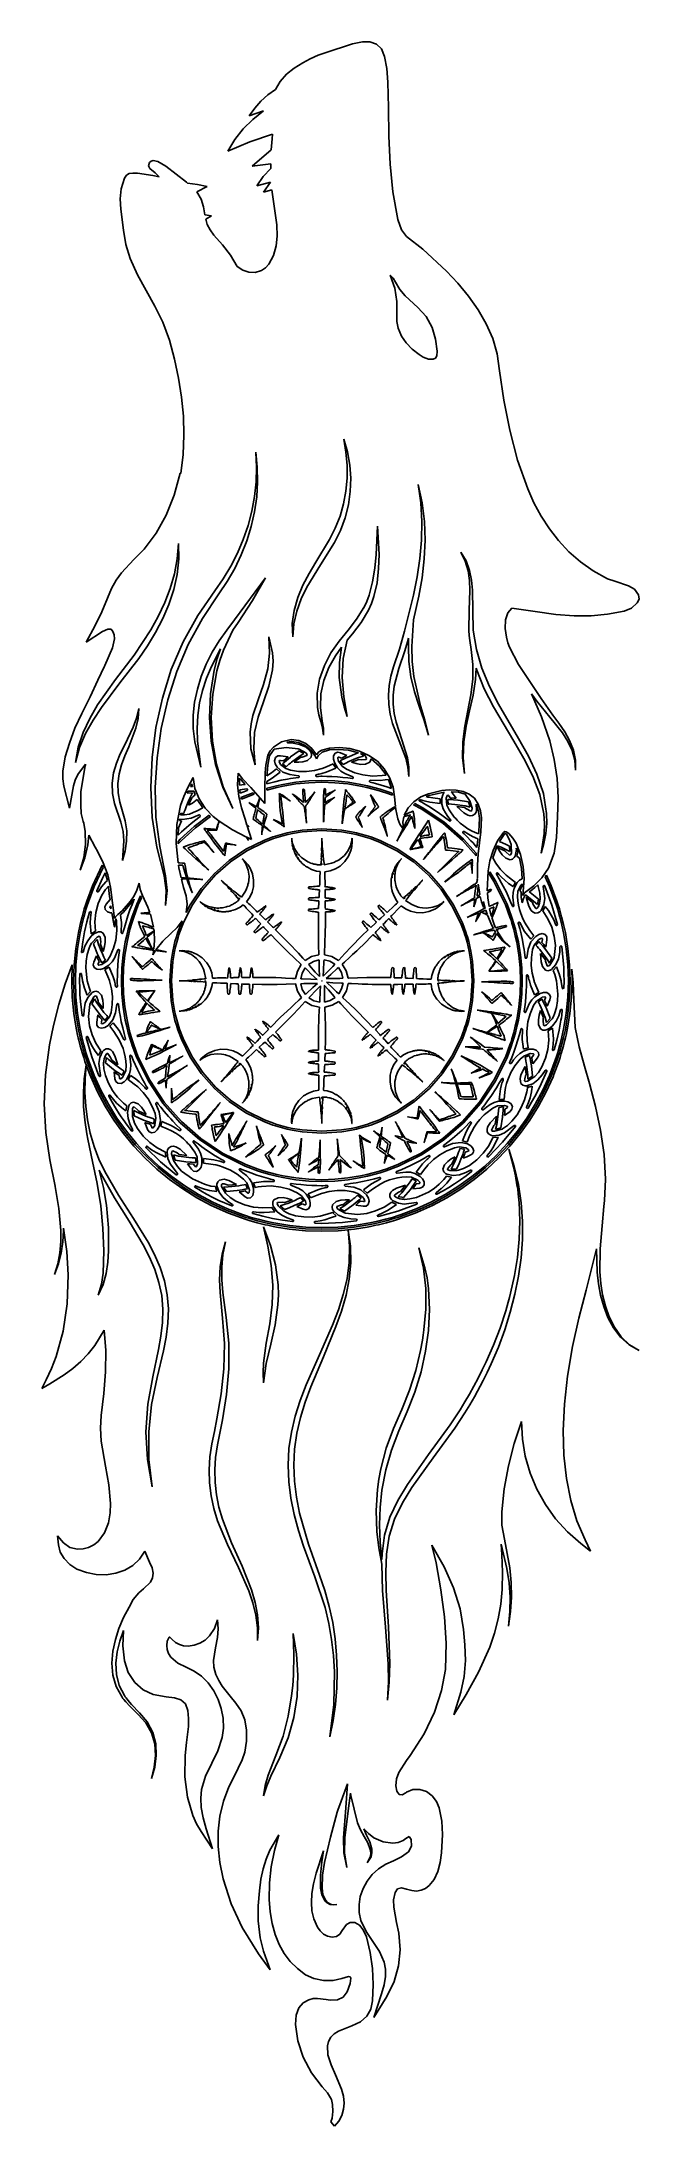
# Model space of a CAD drawing. Extents: x 0 to 103, y 0 to 357.
import ezdxf

# ---------------------------------------------------------------- set-up
doc = ezdxf.new("R2010")
doc.units = 0

msp = doc.modelspace()

# ---------------------------------------------------------------- linework, layer by layer
at = {"layer": 'Layer 1'}
for p, q in [((55.0248, 357.458), (53.339969, 357.09372)), ((56.319304, 357.44661), (55.0248, 357.458)), ((46.066719, 354.535281), (44.80248, 353.820104)), ((47.415281, 355.125909), (46.066719, 354.535281)), ((50.14734, 356.056534), (47.415281, 355.125909)), ((51.80138, 356.584402), (50.14734, 356.056534)), ((53.339969, 357.09372), (51.80138, 356.584402)), ((57.414704, 357.060877), (56.319304, 357.44661)), ((58.266811, 356.234711), (57.414704, 357.060877)), ((58.831434, 354.902019), (58.266811, 356.234711)), ((59.198299, 352.83714), (58.831434, 354.902019)), ((40.91823, 350.644005), (40.09367, 349.268454)), ((42.000914, 351.863175), (40.91823, 350.644005)), ((43.307178, 352.922897), (42.000914, 351.863175)), ((44.80248, 353.820104), (43.307178, 352.922897)), ((59.398653, 350.516866), (59.198299, 352.83714)), ((59.510042, 346.158339), (59.398653, 350.516866)), ((37.607453, 347.242125), (36.539457, 346.045776)), ((38.79534, 348.319525), (37.607453, 347.242125)), ((40.09367, 349.268454), (38.79534, 348.319525)), ((36.207845, 344.139692), (34.578118, 342.503204)), ((36.539457, 346.045776), (35.6008, 344.74)), ((35.6008, 344.74), (38.02419, 345.578984)), ((38.02419, 345.578984), (36.207845, 344.139692)), ((59.578374, 341.239725), (59.510042, 346.158339)), ((33.150865, 340.687427), (31.94194, 338.710264)), ((31.94194, 338.710264), (35.709647, 340.314038)), ((34.578118, 342.503204), (33.150865, 340.687427)), ((35.709647, 340.314038), (39.60596, 341.573584)), ((39.519707, 340.827671), (39.357486, 338.897531)), ((39.60596, 341.573584), (39.519707, 340.827671)), ((59.791064, 336.43976), (59.578374, 341.239725)), ((18.47592, 336.725948), (18.334461, 336.194616)), ((18.334461, 336.194616), (18.553497, 335.690288)), ((18.787736, 336.972452), (18.47592, 336.725948)), ((19.145451, 337.072235), (18.787736, 336.972452)), ((19.932158, 336.941777), (19.145451, 337.072235)), ((21.32575, 336.131747), (19.932158, 336.941777)), ((24.82079, 333.359417), (21.32575, 336.131747)), ((39.357486, 338.897531), (36.0908, 336.132)), ((36.0908, 336.132), (39.28515, 336.505433)), ((39.28515, 336.505433), (39.28997, 335.701707)), ((60.257961, 331.705909), (59.791064, 336.43976)), ((14.228198, 334.062139), (13.6502, 332.242)), ((14.559748, 334.55983), (14.228198, 334.062139)), ((15.001407, 334.836115), (14.559748, 334.55983)), ((15.614482, 334.93113), (15.001407, 334.836115)), ((16.460277, 334.885012), (15.614482, 334.93113)), ((19.095257, 334.529918), (16.460277, 334.885012)), ((18.553497, 335.690288), (19.442674, 334.964379)), ((20.159667, 334.261928), (19.095257, 334.529918)), ((19.442674, 334.964379), (20.159667, 334.261928)), ((25.02397, 333.195988), (24.82079, 333.359417)), ((26.731699, 332.998191), (25.02397, 333.195988)), ((26.594, 331.7), (28.40817, 332.617526)), ((28.40817, 332.617526), (26.731699, 332.998191)), ((37.993635, 334.313679), (36.89742, 332.762737)), ((36.89742, 332.762737), (39.25143, 333.342082)), ((39.28997, 335.701707), (37.993635, 334.313679)), ((39.25143, 333.342082), (38.056, 331.671)), ((13.6502, 332.242), (13.450519, 330.531734)), ((13.450519, 330.531734), (13.576116, 328.71205)), ((27.341891, 330.482342), (26.594, 331.7)), ((27.73783, 329.147605), (27.341891, 330.482342)), ((27.975846, 327.767032), (27.73783, 329.147605)), ((38.056, 331.671), (39.47987, 332.052626)), ((39.47987, 332.052626), (40.080998, 328.061963)), ((61.088912, 326.985639), (60.257961, 331.705909)), ((13.576116, 328.71205), (14.045311, 325.16698)), ((29.106916, 327.575336), (27.975846, 327.767032)), ((28.132934, 327.011739), (29.106916, 327.575336)), ((28.405981, 326.12714), (28.132934, 327.011739)), ((28.906266, 325.17323), (28.405981, 326.12714)), ((40.080998, 328.061963), (40.346862, 326.061765)), ((40.346862, 326.061765), (40.416751, 324.082566)), ((61.715259, 325.173458), (61.088912, 326.985639)), ((14.045311, 325.16698), (14.431912, 322.676389)), ((14.431912, 322.676389), (15.168181, 320.26591)), ((29.54966, 324.295611), (28.906266, 325.17323)), ((31.002681, 322.63677), (29.54966, 324.295611)), ((32.38519, 320.840282), (31.002681, 322.63677)), ((40.243641, 322.4678), (39.783076, 320.79641)), ((40.416751, 324.082566), (40.243641, 322.4678)), ((62.601325, 324.054007), (61.715259, 325.173458)), ((65.383172, 321.903869), (62.601325, 324.054007)), ((69.437036, 318.12867), (65.383172, 321.903869)), ((15.168181, 320.26591), (16.428896, 317.468735)), ((33.560181, 318.9017), (32.38519, 320.840282)), ((34.517153, 318.301283), (33.560181, 318.9017)), ((35.542806, 317.930416), (34.517153, 318.301283)), ((37.694451, 318.219236), (36.610714, 317.874575)), ((38.386383, 318.694744), (37.694451, 318.219236)), ((38.958774, 319.302265), (38.386383, 318.694744)), ((39.783076, 320.79641), (38.958774, 319.302265)), ((16.428896, 317.468735), (17.916277, 314.776139)), ((17.916277, 314.776139), (19.438865, 312.099328)), ((36.610714, 317.874575), (35.542806, 317.930416)), ((60.553615, 315.217452), (59.754491, 317.405569)), ((59.754491, 317.405569), (60.323196, 316.90613)), ((60.323196, 316.90613), (60.697, 316.248)), ((60.919931, 312.916959), (60.553615, 315.217452)), ((60.697, 316.248), (61.42989, 314.977112)), ((60.697, 316.248), (60.697, 316.248)), ((61.42989, 314.977112), (62.343444, 313.876778)), ((71.388255, 316.041386), (69.437036, 318.12867)), ((73.213946, 313.831331), (71.388255, 316.041386)), ((19.438865, 312.099328), (20.805201, 309.34951)), ((60.903026, 310.609637), (60.919931, 312.916959)), ((62.343444, 313.876778), (64.50716, 311.9058)), ((64.50716, 311.9058), (65.945788, 310.329019)), ((74.857822, 311.506268), (73.213946, 313.831331)), ((76.263594, 309.073961), (74.857822, 311.506268)), ((20.805201, 309.34951), (21.949241, 306.249482)), ((60.941705, 309.469562), (60.903026, 310.609637)), ((61.167282, 308.307729), (60.941705, 309.469562)), ((61.726321, 306.964706), (61.167282, 308.307729)), ((65.945788, 310.329019), (66.9646, 308.45341)), ((66.9646, 308.45341), (67.54798, 306.447521)), ((77.374974, 306.542173), (76.263594, 309.073961)), ((21.949241, 306.249482), (22.80613, 303.03551)), ((62.51948, 305.794395), (61.726321, 306.964706)), ((63.532302, 304.755509), (62.51948, 305.794395)), ((64.750332, 303.806759), (63.532302, 304.755509)), ((67.54798, 306.447521), (67.842852, 304.39478)), ((67.842852, 304.39478), (67.805912, 303.572741)), ((78.135672, 303.918669), (77.374974, 306.542173)), ((78.520191, 301.020499), (78.135672, 303.918669)), ((22.80613, 303.03551), (23.454681, 299.771513)), ((65.458242, 303.378054), (64.750332, 303.806759)), ((66.332812, 303.034524), (65.458242, 303.378054)), ((67.180037, 303.018607), (66.332812, 303.034524)), ((67.532768, 303.209265), (67.180037, 303.018607)), ((67.805912, 303.572741), (67.532768, 303.209265)), ((79.290226, 295.972584), (78.520191, 301.020499)), ((23.454681, 299.771513), (23.973711, 296.52141)), ((23.973711, 296.52141), (24.310331, 293.251002)), ((24.310331, 293.251002), (24.403344, 289.969146)), ((80.281996, 290.823098), (79.290226, 295.972584)), ((24.403344, 289.969146), (24.252871, 286.689421)), ((81.60578, 285.706899), (80.281996, 290.823098)), ((24.252871, 286.689421), (23.85903, 283.42541)), ((36.849653, 284.524267), (36.71076, 287.07736)), ((36.71076, 287.07736), (36.982744, 284.522559)), ((52.204767, 287.087912), (51.83046, 289.29475)), ((51.83046, 289.29475), (52.47254, 287.104057)), ((52.387064, 284.861153), (52.204767, 287.087912)), ((52.47254, 287.104057), (52.872941, 284.863336)), ((23.749169, 283.446689), (22.737095, 279.695507)), ((23.85903, 283.42541), (23.749169, 283.446689)), ((36.781165, 281.977639), (36.849653, 284.524267)), ((36.982744, 284.522559), (37.042623, 281.958394)), ((52.173698, 280.39785), (52.376868, 282.626967)), ((52.376868, 282.626967), (52.387064, 284.861153)), ((52.872941, 284.863336), (53.029206, 282.592492)), ((53.029206, 282.592492), (52.93888, 280.31143)), ((83.371854, 280.758846), (81.60578, 285.706899)), ((22.737095, 279.695507), (21.365428, 276.272536)), ((36.052751, 276.952679), (36.512973, 279.449701)), ((36.512973, 279.449701), (36.781165, 281.977639)), ((36.890634, 279.398036), (36.527014, 276.85466)), ((37.042623, 281.958394), (36.890634, 279.398036)), ((51.773814, 278.219196), (52.173698, 280.39785)), ((52.93888, 280.31143), (52.620278, 278.036459)), ((64.810951, 279.95613), (64.588495, 281.54528)), ((64.588495, 281.54528), (65.284454, 278.40754)), ((65.02682, 278.37196), (64.810951, 279.95613)), ((84.455211, 278.390019), (83.371854, 280.758846)), ((21.365428, 276.272536), (19.639571, 273.189166)), ((35.408177, 274.498798), (36.052751, 276.952679)), ((36.527014, 276.85466), (35.954316, 274.341212)), ((50.374696, 274.031316), (51.18269, 276.08448)), ((51.18269, 276.08448), (51.773814, 278.219196)), ((52.074434, 275.80508), (51.260588, 273.648805)), ((52.620278, 278.036459), (52.074434, 275.80508)), ((65.209601, 275.18676), (65.02682, 278.37196)), ((65.284454, 278.40754), (65.690007, 275.20917)), ((85.690495, 276.1138), (84.455211, 278.390019)), ((87.09149, 273.947049), (85.690495, 276.1138)), ((19.639571, 273.189166), (17.564929, 270.45679)), ((33.59667, 269.769363), (34.586925, 272.100284)), ((35.193734, 271.8781), (34.244405, 269.477105)), ((34.586925, 272.100284), (35.408177, 274.498798)), ((35.954316, 274.341212), (35.193734, 271.8781)), ((47.049993, 268.226509), (49.36659, 272.06865)), ((49.36659, 272.06865), (50.374696, 274.031316)), ((51.260588, 273.648805), (50.227984, 271.58832)), ((57.38869, 269.553133), (57.607753, 274.36015)), ((57.607753, 274.36015), (57.870982, 269.538184)), ((64.868129, 268.83225), (65.146368, 272.003728)), ((65.146368, 272.003728), (65.209601, 275.18676)), ((65.788378, 271.98109), (65.631381, 268.75533)), ((65.690007, 275.20917), (65.788378, 271.98109)), ((88.67198, 271.906621), (87.09149, 273.947049)), ((90.445751, 270.009375), (88.67198, 271.906621)), ((15.803919, 268.64141), (13.680663, 266.407804)), ((17.564929, 270.45679), (15.803919, 268.64141)), ((22.791425, 266.216804), (23.269724, 268.792897)), ((23.542407, 268.769493), (23.266289, 266.121627)), ((23.269724, 268.792897), (23.45363, 271.42253)), ((23.45363, 271.42253), (23.542407, 268.769493)), ((32.44509, 267.51826), (33.59667, 269.769363)), ((34.244405, 269.477105), (33.122414, 267.15178)), ((45.88658, 266.2786), (47.049993, 268.226509)), ((50.227984, 271.58832), (47.836554, 267.72981)), ((57.163266, 267.17529), (57.38869, 269.553133)), ((57.870982, 269.538184), (57.803644, 267.114403)), ((64.409888, 265.681909), (64.868129, 268.83225)), ((65.631381, 268.75533), (65.262947, 265.548321)), ((72.656364, 268.371373), (71.909036, 269.897397)), ((71.909036, 269.897397), (72.3851, 269.183)), ((72.3851, 269.183), (72.794192, 268.424805)), ((73.136796, 266.741517), (72.656364, 268.371373)), ((72.794192, 268.424805), (73.390883, 266.803935)), ((92.426587, 268.272167), (90.445751, 270.009375)), ((94.628272, 266.711856), (92.426587, 268.272167)), ((12.750257, 265.144274), (11.992159, 263.71922)), ((13.680663, 266.407804), (12.750257, 265.144274)), ((22.061268, 263.705074), (22.791425, 266.216804)), ((23.266289, 266.121627), (22.679286, 263.513313)), ((29.70464, 263.26969), (31.140542, 265.351611)), ((31.838775, 264.909405), (30.403644, 262.76083)), ((31.140542, 265.351611), (32.44509, 267.51826)), ((33.122414, 267.15178), (31.838775, 264.909405)), ((33.096873, 258.33683), (38.4101, 265.534)), ((38.4101, 265.534), (36.17652, 261.64156)), ((38.4101, 265.534), (38.4101, 265.534)), ((44.8253, 264.25632), (45.88658, 266.2786)), ((47.836554, 267.72981), (45.509534, 263.90961)), ((56.156093, 262.55712), (56.772703, 264.83274)), ((56.772703, 264.83274), (57.163266, 267.17529)), ((57.526473, 264.68996), (56.97861, 262.29781)), ((57.803644, 267.114403), (57.526473, 264.68996)), ((63.806129, 262.55349), (64.409888, 265.681909)), ((65.262947, 265.548321), (64.718915, 262.36639)), ((73.373342, 265.06536), (73.136796, 266.741517)), ((73.43217, 263.373617), (73.373342, 265.06536)), ((73.390883, 266.803935), (73.743449, 265.109455)), ((73.743449, 265.109455), (73.915779, 263.387285)), ((97.064591, 265.345299), (94.628272, 266.711856)), ((98.309851, 264.944075), (97.064591, 265.345299)), ((100.644058, 264.17259), (98.309851, 264.944075)), ((11.297811, 262.026079), (10.317863, 259.665484)), ((11.992159, 263.71922), (11.297811, 262.026079)), ((20.003968, 258.90735), (21.12179, 261.26853)), ((21.83541, 260.97893), (20.770726, 258.528747)), ((21.12179, 261.26853), (22.061268, 263.705074)), ((22.679286, 263.513313), (21.83541, 260.97893)), ((26.7782, 259.04), (29.70464, 263.26969)), ((30.403644, 262.76083), (27.569074, 258.54246)), ((36.17652, 261.64156), (33.71831, 257.88694)), ((43.3004, 259.946), (43.939165, 262.144917)), ((44.53709, 261.910054), (43.766674, 259.82431)), ((43.939165, 262.144917), (44.8253, 264.25632)), ((45.509534, 263.90961), (44.53709, 261.910054)), ((55.25953, 260.4079), (55.753749, 261.45472)), ((55.753749, 261.45472), (56.156093, 262.55712)), ((56.589113, 261.12755), (56.088951, 259.98339)), ((56.97861, 262.29781), (56.589113, 261.12755)), ((62.244769, 256.36539), (63.806129, 262.55349)), ((64.718915, 262.36639), (63.78027, 258.34679)), ((73.311106, 259.965854), (73.43217, 263.373617)), ((73.915779, 263.387285), (73.956396, 259.947571)), ((101.681469, 263.556795), (100.644058, 264.17259)), ((101.162877, 260.318449), (102.175905, 261.209245)), ((102.409441, 262.619305), (101.681469, 263.556795)), ((102.175905, 261.209245), (102.502358, 261.879546)), ((102.502358, 261.879546), (102.409441, 262.619305)), ((10.317863, 259.665484), (9.198701, 257.367619)), ((18.73839, 256.62196), (20.003968, 258.90735)), ((20.770726, 258.528747), (19.547264, 256.157159)), ((24.257132, 254.53517), (26.7782, 259.04)), ((27.569074, 258.54246), (25.12423, 254.111958)), ((26.7782, 259.04), (26.7782, 259.04)), ((31.737573, 256.56089), (33.096873, 258.33683)), ((33.71831, 257.88694), (32.790423, 256.55542)), ((42.992231, 257.689481), (43.3004, 259.946)), ((43.101719, 255.41465), (42.992231, 257.689481)), ((43.261122, 257.645579), (43.101719, 255.41465)), ((43.766674, 259.82431), (43.261122, 257.645579)), ((43.3004, 259.946), (43.3004, 259.946)), ((52.556215, 256.55866), (54.008451, 258.412686)), ((54.81442, 257.883339), (53.319431, 255.93407)), ((54.008451, 258.412686), (55.2595, 260.408)), ((56.088951, 259.98339), (54.81442, 257.883339)), ((55.2595, 260.408), (55.25953, 260.4079)), ((63.78027, 258.34679), (63.489864, 253.7631)), ((73.266895, 256.509417), (73.311106, 259.965854)), ((73.956396, 259.947571), (74.035441, 256.558325)), ((79.519998, 256.821398), (79.547227, 258.295232)), ((79.547227, 258.295232), (79.93833, 259.547642)), ((79.93833, 259.547642), (80.663195, 260.350406)), ((80.663195, 260.350406), (84.650035, 259.739113)), ((84.650035, 259.739113), (88.228425, 259.218552)), ((88.228425, 259.218552), (91.356402, 259.009007)), ((91.356402, 259.009007), (94.244639, 259.015753)), ((94.244639, 259.015753), (97.044419, 259.275742)), ((97.044419, 259.275742), (99.907025, 259.825925)), ((99.907025, 259.825925), (101.162877, 260.318449)), ((9.198701, 257.367619), (7.611481, 254.478039)), ((7.611481, 254.478039), (10.4493, 256.296)), ((10.4493, 256.296), (11.351052, 256.715382)), ((11.351052, 256.715382), (11.91093, 256.736814)), ((11.91093, 256.736814), (12.223011, 256.328927)), ((12.48588, 255.058234), (12.139812, 253.496207)), ((12.223011, 256.328927), (12.430615, 255.731244)), ((12.430615, 255.731244), (12.48588, 255.058234)), ((15.84696, 252.2653), (18.73839, 256.62196)), ((18.169325, 253.871863), (16.64121, 251.68056)), ((19.547264, 256.157159), (18.169325, 253.871863)), ((22.230651, 249.78726), (24.257132, 254.53517)), ((25.12423, 254.111958), (23.157244, 249.4496)), ((29.25775, 252.763627), (30.428063, 254.71058)), ((30.428063, 254.71058), (31.737573, 256.56089)), ((32.790423, 256.55542), (31.211398, 253.126716)), ((39.108536, 252.614384), (38.968799, 255.414984)), ((38.968799, 255.414984), (39.591993, 252.647474)), ((49.623665, 252.6689), (51.035175, 254.68594)), ((51.035175, 254.68594), (52.556215, 256.55866)), ((52.422707, 254.85039), (51.69331, 251.685135)), ((53.319431, 255.93407), (52.422707, 254.85039)), ((61.39928, 253.30138), (62.244769, 256.36539)), ((62.779776, 254.55183), (62.314149, 252.9969)), ((62.953405, 255.1996), (62.779776, 254.55183)), ((62.918872, 253.77203), (62.953405, 255.1996)), ((73.329055, 255.636304), (73.266895, 256.509417)), ((73.42687, 254.768649), (73.329055, 255.636304)), ((73.698636, 253.226649), (73.42687, 254.768649)), ((74.035441, 256.558325), (74.57608, 253.243505)), ((79.730652, 255.362442), (79.519998, 256.821398)), ((79.968046, 254.355852), (79.730652, 255.362442)), ((80.233546, 253.640383), (79.968046, 254.355852)), ((10.756579, 250.36971), (9.647839, 247.95451)), ((10.817452, 250.499007), (10.756579, 250.36971)), ((12.139812, 253.496207), (10.817452, 250.499007)), ((12.65534, 248.06685), (15.84696, 252.2653)), ((16.64121, 251.68056), (13.392189, 247.498695)), ((27.379884, 248.625825), (28.230662, 250.73746)), ((28.230662, 250.73746), (29.25775, 252.763627)), ((29.12835, 250.32917), (28.285271, 248.29776)), ((30.67766, 253.32066), (29.12835, 250.32917)), ((29.587391, 249.67458), (30.085143, 251.6643)), ((30.553794, 251.375446), (30.069413, 249.56665)), ((30.085143, 251.6643), (30.67766, 253.32066)), ((31.211398, 253.126716), (30.553794, 251.375446)), ((38.820709, 249.894813), (39.108536, 252.614384)), ((39.682837, 251.206819), (39.580106, 249.766964)), ((39.591993, 252.647474), (39.682837, 251.206819)), ((47.684055, 248.14986), (48.491523, 250.479057)), ((48.491523, 250.479057), (49.623665, 252.6689)), ((50.417103, 252.17539), (49.278333, 250.12327)), ((51.427063, 253.60673), (50.417103, 252.17539)), ((51.042544, 248.42273), (51.064464, 251.027365)), ((51.064464, 251.027365), (51.427063, 253.60673)), ((51.69331, 251.685135), (51.522137, 248.44144)), ((59.904045, 248.684722), (60.358, 250.267)), ((60.358, 250.267), (61.39928, 253.30138)), ((60.358, 250.267), (60.358, 250.267)), ((62.314149, 252.9969), (61.245729, 249.97521)), ((63.005982, 251.148537), (62.918872, 253.77203)), ((63.355108, 248.54692), (63.005982, 251.148537)), ((63.489864, 253.7631), (63.53205, 251.18958)), ((63.53205, 251.18958), (63.831818, 248.63323)), ((73.960702, 250.686782), (73.698636, 253.226649)), ((73.945016, 248.133479), (73.960702, 250.686782)), ((74.57608, 253.243505), (75.528057, 250.009965)), ((81.807916, 250.656683), (80.233546, 253.640383)), ((83.721186, 247.761473), (81.807916, 250.656683)), ((9.647839, 247.95451), (8.326344, 245.089975)), ((9.59735, 243.72135), (12.65534, 248.06685)), ((13.392189, 247.498695), (10.2364, 243.297)), ((20.698992, 244.864583), (22.230651, 249.78726)), ((23.157244, 249.4496), (21.627184, 244.615445)), ((26.705602, 246.45139), (27.379884, 248.625825)), ((28.285271, 248.29776), (27.607467, 246.20709)), ((28.946736, 245.646928), (29.587391, 249.67458)), ((30.069413, 249.56665), (29.351334, 245.599719)), ((37.122509, 244.621914), (38.067738, 247.249684)), ((38.958038, 246.965964), (38.049907, 244.286304)), ((38.067738, 247.249684), (38.8207, 249.895)), ((38.8207, 249.895), (38.820709, 249.894813)), ((39.580106, 249.766964), (38.958038, 246.965964)), ((47.273224, 245.722862), (47.684055, 248.14986)), ((48.424815, 247.93936), (47.914142, 245.648159)), ((49.278333, 250.12327), (48.424815, 247.93936)), ((51.469786, 245.03307), (51.042544, 248.42273)), ((51.522137, 248.44144), (51.854132, 245.10438)), ((59.489156, 245.431546), (59.613892, 247.068683)), ((59.613892, 247.068683), (59.904045, 248.684722)), ((60.469618, 246.94806), (60.306847, 245.397692)), ((61.245729, 249.97521), (60.469618, 246.94806)), ((63.963364, 246.0041), (63.355108, 248.54692)), ((63.831818, 248.63323), (64.980548, 243.58841)), ((73.639042, 245.453749), (73.945016, 248.133479)), ((74.436989, 248.096479), (74.043636, 245.380039)), ((74.533678, 250.052389), (74.436989, 248.096479)), ((74.644825, 249.704895), (74.533678, 250.052389)), ((75.934521, 246.488891), (74.644825, 249.704895)), ((75.528057, 250.009965), (76.815239, 246.883068)), ((76.815239, 246.883068), (78.370977, 243.880735)), ((85.677666, 244.860243), (83.721186, 247.761473)), ((8.326344, 245.089975), (6.894379, 242.25574)), ((8.247622, 241.420191), (9.59735, 243.72135)), ((10.2364, 243.297), (8.807317, 241.104356)), ((16.283046, 241.466349), (16.681487, 243.10315)), ((16.681487, 243.10315), (16.547071, 241.400343)), ((19.597814, 239.837807), (20.698992, 244.864583)), ((21.627184, 244.615445), (20.513164, 239.66882)), ((26.002743, 241.95628), (26.242128, 244.221354)), ((26.242128, 244.221354), (26.705602, 246.45139)), ((27.094812, 244.070054), (26.77049, 241.89645)), ((27.607467, 246.20709), (27.094812, 244.070054)), ((28.771456, 241.57241), (28.946736, 245.646928)), ((29.351334, 245.599719), (29.095747, 241.57643)), ((36.243932, 241.921454), (37.122509, 244.621914)), ((38.049907, 244.286304), (37.137765, 241.658364)), ((47.324913, 243.26188), (47.273224, 245.722862)), ((47.541991, 242.053122), (47.324913, 243.26188)), ((47.914142, 245.648159), (47.807725, 243.30315)), ((47.807725, 243.30315), (48.130243, 240.94947)), ((51.886749, 243.38337), (51.469786, 245.03307)), ((51.854132, 245.10438), (52.382734, 241.75857)), ((52.382734, 241.75857), (51.886749, 243.38337)), ((59.531453, 243.78598), (59.489156, 245.431546)), ((59.761883, 242.161834), (59.531453, 243.78598)), ((60.306847, 245.397692), (60.299684, 243.83882)), ((60.299684, 243.83882), (60.464574, 242.282324)), ((64.736088, 243.50883), (63.963364, 246.0041)), ((65.617311, 241.061161), (64.736088, 243.50883)), ((64.980548, 243.58841), (65.739785, 241.1001)), ((73.094709, 242.795619), (73.639042, 245.453749)), ((74.043636, 245.380039), (73.415463, 242.722949)), ((77.508625, 243.402115), (75.934521, 246.488891)), ((81.017785, 237.505305), (77.508625, 243.402115)), ((78.370977, 243.880735), (81.820009, 237.978635)), ((85.766648, 241.662784), (84.023632, 245.629883)), ((84.023632, 245.629883), (84.969507, 244.394503)), ((84.969507, 244.394503), (87.152937, 241.632373)), ((87.672366, 241.999073), (85.677666, 244.860243)), ((5.702254, 239.750118), (4.747409, 237.14482)), ((6.894379, 242.25574), (5.702254, 239.750118)), ((7.10602, 239.009), (8.247622, 241.420191)), ((8.807317, 241.104356), (7.545361, 238.810401)), ((14.252317, 236.87675), (15.705297, 239.899031)), ((16.1586, 239.737), (14.94578, 236.54907)), ((15.705297, 239.899031), (16.283046, 241.466349)), ((16.547071, 241.400343), (16.1586, 239.737)), ((16.1586, 239.737), (16.1586, 239.737)), ((18.932027, 234.735083), (19.597814, 239.837807)), ((20.513164, 239.66882), (19.793303, 234.643181)), ((26.002901, 239.683719), (26.002743, 241.95628)), ((26.276433, 237.42768), (26.002901, 239.683719)), ((26.77049, 241.89645), (26.647931, 239.69625)), ((26.647931, 239.69625), (26.756196, 237.4953)), ((29.089558, 237.516521), (28.771456, 241.57241)), ((29.095747, 241.57643), (29.331587, 237.541286)), ((35.760635, 239.074034), (35.92207, 240.511358)), ((35.92207, 240.511358), (36.243932, 241.921454)), ((37.137765, 241.658364), (36.52437, 239.001914)), ((47.864024, 240.886417), (47.541991, 242.053122)), ((48.173046, 239.727712), (47.864024, 240.886417)), ((48.130243, 240.94947), (48.318923, 239.753392)), ((48.351093, 238.54295), (48.173046, 239.727712)), ((48.318923, 239.753392), (48.351093, 238.54295)), ((60.165569, 240.57187), (59.761883, 242.161834)), ((61.351249, 237.56279), (60.165569, 240.57187)), ((60.464574, 242.282324), (60.787158, 240.75072)), ((60.787158, 240.75072), (61.801778, 237.73899)), ((66.350608, 238.56994), (65.617311, 241.061161)), ((65.739785, 241.1001), (66.350608, 238.56994)), ((72.269941, 237.402419), (72.593706, 240.112571)), ((72.836941, 240.071351), (72.433771, 237.387489)), ((72.593706, 240.112571), (73.094709, 242.795619)), ((73.415463, 242.722949), (72.836941, 240.071351)), ((87.146832, 237.555343), (85.766648, 241.662784)), ((87.152937, 241.632373), (89.359337, 238.922123)), ((88.718306, 240.599613), (87.672366, 241.999073)), ((89.723296, 239.142973), (88.718306, 240.599613)), ((4.747409, 237.14482), (4.055892, 234.830682)), ((5.77719, 233.87351), (6.255855, 236.489319)), ((6.514122, 236.403873), (5.77719, 233.87351)), ((6.255855, 236.489319), (7.10602, 239.009)), ((7.545361, 238.810401), (6.514122, 236.403873)), ((7.10602, 239.009), (7.10602, 239.009)), ((13.486014, 235.36534), (14.252317, 236.87675)), ((14.94578, 236.54907), (14.26878, 235.00377)), ((27.274669, 233.05022), (26.276433, 237.42768)), ((26.756196, 237.4953), (27.274669, 233.05022)), ((29.830726, 233.51626), (29.089558, 237.516521)), ((29.331587, 237.541286), (29.988776, 233.55304)), ((35.904309, 236.224729), (35.760635, 239.074034)), ((36.617526, 233.462393), (35.904309, 236.224729)), ((36.52437, 239.001914), (36.387276, 236.229065)), ((36.387276, 236.229065), (36.617526, 233.462393)), ((39.882131, 236.125636), (39.10378, 234.997066)), ((39.21213, 235.852985), (39.767511, 236.477923)), ((39.767511, 236.477923), (41.164399, 237.393775)), ((41.951361, 236.443017), (39.882131, 236.125636)), ((41.164399, 237.393775), (42.790161, 237.777153)), ((44.015291, 236.215422), (41.951361, 236.443017)), ((42.796196, 237.44839), (42.046919, 237.34648)), ((42.046919, 237.34648), (42.146826, 237.243844)), ((42.146826, 237.243844), (42.183125, 237.236224)), ((42.183125, 237.236224), (43.120164, 237.189003)), ((42.790161, 237.777153), (44.114681, 237.602027)), ((42.87296, 237.449034), (42.796196, 237.44839)), ((44.084459, 237.269521), (42.87296, 237.449034)), ((43.120164, 237.189003), (44.242394, 236.970724)), ((44.185064, 236.157761), (44.015291, 236.215422)), ((45.186977, 236.785555), (44.084459, 237.269521)), ((44.114681, 237.602027), (45.322373, 237.08748)), ((45.325764, 235.504931), (44.185064, 236.157761)), ((44.242394, 236.970724), (45.241434, 236.542359)), ((46.125099, 236.030772), (45.186977, 236.785555)), ((45.241434, 236.542359), (46.084996, 235.808819)), ((45.322373, 237.08748), (46.350291, 236.270986)), ((46.84341, 235.038814), (46.125099, 236.030772)), ((46.350291, 236.270986), (47.135491, 235.190023)), ((47.538877, 235.668116), (48.079199, 235.997363)), ((48.079199, 235.997363), (49.346231, 236.328393)), ((49.389996, 236.002521), (48.12714, 235.657111)), ((49.346231, 236.328393), (51.104716, 236.439109)), ((50.899476, 236.104031), (49.389996, 236.002521)), ((52.660464, 235.961226), (50.899476, 236.104031)), ((51.104716, 236.439109), (52.84655, 236.264786)), ((54.373146, 235.527415), (52.660464, 235.961226)), ((52.84655, 236.264786), (54.537432, 235.811694)), ((62.481989, 234.58447), (61.351249, 237.56279)), ((61.801778, 237.73899), (62.735284, 234.64976)), ((72.21479, 234.678006), (72.269941, 237.402419)), ((72.433771, 237.387489), (72.297106, 234.676176)), ((82.72408, 234.568241), (81.017785, 237.505305)), ((81.820009, 237.978635), (83.489255, 234.968766)), ((87.921781, 234.35847), (87.146832, 237.555343)), ((89.359337, 238.922123), (90.280608, 237.467337)), ((90.570783, 237.604503), (89.723296, 239.142973)), ((90.280608, 237.467337), (91.004857, 235.905093)), ((91.210126, 235.968543), (90.570783, 237.604503)), ((91.568449, 234.273541), (91.210126, 235.968543)), ((3.648789, 232.35), (3.631467, 231.067899)), ((4.055892, 234.830682), (3.648789, 232.35)), ((6.228216, 231.785847), (7.545138, 233.57522)), ((7.436403, 233.351966), (6.708166, 228.814376)), ((7.496314, 233.338154), (7.436403, 233.351966)), ((7.545138, 233.57522), (7.496314, 233.338154)), ((12.336652, 232.075829), (12.809011, 233.76429)), ((12.809011, 233.76429), (13.486014, 235.36534)), ((13.692164, 233.46755), (13.283578, 231.895398)), ((14.26878, 235.00377), (13.692164, 233.46755)), ((18.706541, 229.58456), (18.932027, 234.735083)), ((19.793303, 234.643181), (19.473654, 229.57632)), ((31.0505, 229.64456), (29.830726, 233.51626)), ((29.988776, 233.55304), (31.128102, 229.668662)), ((38.328222, 232.073963), (38.448042, 233.408373)), ((38.448042, 233.408373), (38.800918, 235.125043)), ((38.774997, 233.372903), (38.656464, 232.052633)), ((38.781101, 233.428476), (38.774997, 233.372903)), ((39.10378, 234.997066), (38.781101, 233.428476)), ((38.800918, 235.125043), (39.21213, 235.852985)), ((39.397393, 232.07753), (40.292189, 232.779828)), ((39.944512, 234.169397), (40.095914, 234.712977)), ((40.076158, 233.620697), (39.944512, 234.169397)), ((40.407351, 233.073316), (40.076158, 233.620697)), ((40.095914, 234.712977), (40.491327, 234.993755)), ((40.292189, 232.779828), (40.89836, 232.21325)), ((41.375769, 232.222826), (40.407351, 233.073316)), ((40.491327, 234.993755), (40.976097, 235.007388)), ((40.769866, 234.20132), (40.716543, 234.046645)), ((40.716543, 234.046645), (40.926146, 233.620848)), ((40.870252, 234.224369), (40.769866, 234.20132)), ((40.941728, 234.212643), (40.870252, 234.224369)), ((40.926146, 233.620848), (40.988628, 233.537649)), ((41.452651, 234.131611), (40.941728, 234.212643)), ((40.976097, 235.007388), (42.255897, 234.823481)), ((40.988628, 233.537649), (41.901898, 232.810857)), ((41.295095, 233.609001), (41.576978, 233.854102)), ((41.930498, 233.121688), (41.295095, 233.609001)), ((41.470479, 234.147593), (41.452651, 234.131611)), ((41.823516, 234.457755), (41.470479, 234.147593)), ((41.576978, 233.854102), (41.651025, 233.920196)), ((41.651025, 233.920196), (42.000204, 234.228018)), ((42.255897, 234.823481), (41.823516, 234.457755)), ((41.901898, 232.810857), (42.685549, 232.549694)), ((42.120346, 233.302223), (41.930498, 233.121688)), ((42.000204, 234.228018), (42.695517, 234.795566)), ((42.421663, 233.565313), (42.120346, 233.302223)), ((42.672558, 233.770339), (42.421663, 233.565313)), ((42.851004, 233.915379), (42.672558, 233.770339)), ((42.685549, 232.549694), (44.049919, 232.335489)), ((42.695517, 234.795566), (42.70452, 234.80214)), ((42.70452, 234.80214), (44.15666, 235.85547)), ((44.321774, 235.019379), (42.851004, 233.915379)), ((43.324315, 233.920914), (43.873305, 234.34631)), ((44.089814, 233.926858), (43.324315, 233.920914)), ((43.873305, 234.34631), (44.157596, 234.55713)), ((44.797977, 233.988947), (44.089814, 233.926858)), ((44.15666, 235.85547), (44.976769, 235.423089)), ((44.157596, 234.55713), (44.448152, 234.749631)), ((44.976769, 235.423089), (44.321774, 235.019379)), ((44.448152, 234.749631), (44.680246, 234.776533)), ((44.680246, 234.776533), (45.485739, 235.050387)), ((45.60257, 234.215664), (44.797977, 233.988947)), ((45.52477, 235.238951), (45.325764, 235.504931)), ((45.424232, 232.312449), (46.788546, 232.479527)), ((45.485739, 235.050387), (45.52477, 235.238951)), ((46.215747, 234.749067), (45.60257, 234.215664)), ((46.084996, 235.808819), (46.213489, 235.579299)), ((46.213489, 235.579299), (46.312909, 235.16445)), ((46.312909, 235.16445), (46.215747, 234.749067)), ((46.788546, 232.479527), (48.122919, 232.835672)), ((47.123527, 234.497857), (46.84341, 235.038814)), ((47.422276, 235.028855), (47.123527, 234.497857)), ((47.135491, 235.190023), (47.538877, 235.668116)), ((48.12714, 235.657111), (47.422276, 235.028855)), ((48.122919, 232.835672), (48.860955, 233.09515)), ((50.443831, 232.886749), (48.775661, 232.188707)), ((48.860955, 233.09515), (50.020605, 233.605187)), ((50.020605, 233.605187), (50.443831, 232.886749)), ((50.057359, 234.415046), (50.070528, 234.974918)), ((50.211551, 233.848468), (50.057359, 234.415046)), ((50.070528, 234.974918), (50.358676, 235.455126)), ((50.761825, 232.929579), (50.211551, 233.848468)), ((50.358676, 235.455126), (50.813016, 235.622511)), ((51.324787, 232.390306), (50.761825, 232.929579)), ((50.855305, 234.776191), (50.785117, 234.648824)), ((50.785117, 234.648824), (50.871688, 234.201502)), ((50.813016, 235.622511), (51.285276, 235.51568)), ((50.98428, 234.782135), (50.855305, 234.776191)), ((50.871688, 234.201502), (50.900311, 234.126477)), ((50.900311, 234.126477), (50.889037, 234.155887)), ((50.889037, 234.155887), (51.548209, 233.216116)), ((51.425658, 234.587788), (50.98428, 234.782135)), ((51.198229, 234.146913), (51.479469, 234.289782)), ((51.661448, 233.508527), (51.198229, 234.146913)), ((51.285276, 235.51568), (52.365426, 235.047474)), ((52.000664, 231.96997), (51.324787, 232.390306)), ((51.994081, 234.881316), (51.425658, 234.587788)), ((51.479469, 234.289782), (51.512235, 234.306888)), ((51.512235, 234.306888), (51.868964, 234.496414)), ((51.548209, 233.216116), (52.300379, 232.694993)), ((51.763118, 233.564822), (51.661448, 233.508527)), ((51.805361, 233.598632), (51.763118, 233.564822)), ((52.16225, 233.769376), (51.805361, 233.598632)), ((51.868964, 234.496414), (52.105551, 234.609489)), ((52.365426, 235.047474), (51.994081, 234.881316)), ((52.105551, 234.609489), (52.789299, 234.913055)), ((52.699036, 234.015039), (52.16225, 233.769376)), ((52.300379, 232.694993), (53.694699, 232.109865)), ((53.48365, 234.358277), (52.699036, 234.015039)), ((52.789299, 234.913055), (53.695181, 235.287614)), ((53.148123, 233.897621), (54.403343, 234.393767)), ((53.954259, 233.678859), (53.148123, 233.897621)), ((53.912658, 234.534474), (53.48365, 234.358277)), ((53.695181, 235.287614), (54.104592, 235.44261)), ((54.352749, 234.687464), (53.912658, 234.534474)), ((54.713978, 233.543059), (53.954259, 233.678859)), ((54.104592, 235.44261), (54.373146, 235.527415)), ((55.206267, 234.947021), (54.352749, 234.687464)), ((54.403343, 234.393767), (54.460682, 234.382924)), ((54.460682, 234.382924), (54.802315, 234.334179)), ((54.537432, 235.811694), (56.143061, 235.086103)), ((55.550952, 233.560966), (54.713978, 233.543059)), ((55.483172, 235.063861), (54.717027, 235.401963)), ((54.717027, 235.401963), (55.206267, 234.947021)), ((54.802315, 234.334179), (55.652464, 234.396578)), ((55.573438, 234.946369), (55.483172, 235.063861)), ((56.278709, 233.906124), (55.550952, 233.560966)), ((55.740319, 234.567554), (55.573438, 234.946369)), ((55.652464, 234.396578), (55.740319, 234.567554)), ((56.143061, 235.086103), (57.582425, 234.067752)), ((56.505333, 234.469086), (56.278709, 233.906124)), ((57.951838, 233.241641), (56.505333, 234.469086)), ((57.582425, 234.067752), (58.776694, 232.794402)), ((59.098013, 231.729926), (57.951838, 233.241641)), ((58.776694, 232.794402), (59.693299, 231.308626)), ((62.838741, 233.031607), (62.481989, 234.58447)), ((62.735284, 234.64976), (62.98649, 233.05307)), ((62.970747, 231.44377), (62.838741, 233.031607)), ((62.98649, 233.05307), (62.970747, 231.44377)), ((72.533353, 231.971719), (72.21479, 234.678006)), ((72.297106, 234.676176), (72.533353, 231.971719)), ((84.248755, 231.532925), (82.72408, 234.568241)), ((83.489255, 234.968766), (84.954027, 231.834735)), ((88.408805, 231.111804), (87.921781, 234.35847)), ((91.004857, 235.905093), (91.462531, 234.252121)), ((91.462531, 234.252121), (91.582117, 232.541133)), ((91.582117, 232.541133), (91.568449, 234.273541)), ((3.631467, 231.067899), (3.782263, 229.79458)), ((3.782263, 229.79458), (4.77096, 226.021)), ((4.77096, 226.021), (5.476388, 229.85204)), ((5.476388, 229.85204), (5.763107, 230.837547)), ((5.763107, 230.837547), (6.228216, 231.785847)), ((6.708166, 228.814376), (6.699169, 226.551126)), ((12.10069, 230.33849), (12.336652, 232.075829)), ((12.153051, 228.56952), (12.10069, 230.33849)), ((13.283578, 231.895398), (13.085353, 230.28316)), ((13.085353, 230.28316), (13.112085, 228.676623)), ((18.96048, 224.446299), (18.706541, 229.58456)), ((19.473654, 229.57632), (19.602308, 224.50082)), ((24.376626, 228.03107), (25.068847, 229.549397)), ((25.131131, 228.932678), (24.98481, 228.614174)), ((25.068847, 229.549397), (26.004763, 231.292817)), ((26.08873, 228.916134), (25.131131, 228.932678)), ((25.7726, 230.177), (25.55352, 229.762608)), ((25.55352, 229.762608), (25.856765, 229.746064)), ((25.856765, 229.746064), (25.7726, 230.177)), ((25.7726, 230.177), (25.7726, 230.177)), ((26.004763, 231.292817), (26.276455, 229.407505)), ((26.315354, 228.311011), (26.08873, 228.916134)), ((26.276455, 229.407505), (26.996089, 227.636812)), ((32.817406, 225.98998), (31.0505, 229.64456)), ((31.128102, 229.668662), (32.817406, 225.98998)), ((33.576222, 230.025203), (33.688479, 232.012765)), ((33.815929, 228.035452), (33.576222, 230.025203)), ((33.688479, 232.012765), (34.444504, 231.081348)), ((33.92116, 231.187518), (33.909276, 229.985778)), ((33.909276, 229.985778), (34.340373, 230.023596)), ((34.1971, 230.865), (33.92116, 231.187518)), ((35.167938, 229.351415), (33.970538, 229.199311)), ((33.970538, 229.199311), (34.054863, 228.583102)), ((34.054863, 228.583102), (34.4866, 228.774)), ((34.890325, 230.107133), (34.1971, 230.865)), ((34.1971, 230.865), (34.1971, 230.865)), ((34.340373, 230.023596), (34.890325, 230.107133)), ((34.444504, 231.081348), (35.874634, 229.555008)), ((34.4866, 228.774), (35.24118, 229.070658)), ((34.4866, 228.774), (34.4866, 228.774)), ((35.194119, 229.350532), (35.167938, 229.351415)), ((35.218213, 229.343544), (35.194119, 229.350532)), ((35.241823, 229.331973), (35.218213, 229.343544)), ((35.24118, 229.070658), (35.28053, 229.098034)), ((35.262708, 229.315429), (35.241823, 229.331973)), ((35.281335, 229.295592), (35.262708, 229.315429)), ((35.28053, 229.098034), (35.290168, 229.112088)), ((35.296591, 229.270454), (35.281335, 229.295592)), ((35.290168, 229.112088), (35.30639, 229.139393)), ((35.312656, 229.232871), (35.296591, 229.270454)), ((35.30639, 229.139393), (35.311369, 229.15931)), ((35.311369, 229.15931), (35.315867, 229.189665)), ((35.315867, 229.189665), (35.312656, 229.232871)), ((35.874634, 229.555008), (38.300274, 226.809418)), ((38.271213, 229.428443), (38.328222, 232.073963)), ((38.288711, 228.104153), (38.271213, 229.428443)), ((38.6022, 230.622), (38.598813, 230.19596)), ((38.598813, 230.19596), (39.062504, 230.327907)), ((39.164894, 229.599147), (38.600168, 229.438845)), ((38.600168, 229.438845), (38.604023, 229.132225)), ((39.54757, 231.17984), (38.6022, 230.622)), ((38.6022, 230.622), (38.6022, 230.622)), ((38.604023, 229.132225), (39.241354, 229.313081)), ((38.630446, 231.547331), (39.397393, 232.07753)), ((38.656464, 232.052633), (38.630446, 231.547331)), ((39.062504, 230.327907), (40.002275, 230.556306)), ((40.256284, 229.866818), (39.164894, 229.599147)), ((39.241354, 229.313081), (40.323264, 229.57842)), ((40.89836, 232.21325), (39.54757, 231.17984)), ((40.002275, 230.556306), (41.083545, 230.801486)), ((41.353784, 230.109348), (40.256284, 229.866818)), ((40.323264, 229.57842), (41.411284, 229.818783)), ((41.083545, 230.801486), (42.175415, 230.995914)), ((43.573834, 230.46648), (41.353784, 230.109348)), ((42.583391, 231.772476), (41.375769, 232.222826)), ((41.411284, 229.818783), (43.612224, 230.172864)), ((42.175415, 230.995914), (42.677666, 231.086341)), ((44.069901, 231.554922), (42.583391, 231.772476)), ((42.677666, 231.086341), (43.131248, 231.145288)), ((43.131248, 231.145288), (44.068126, 231.264304)), ((45.815645, 230.693251), (43.573834, 230.46648)), ((43.612224, 230.172864), (45.834873, 230.397768)), ((44.049919, 232.335489), (45.424232, 232.312449)), ((44.068126, 231.264304), (44.113262, 231.281238)), ((44.095121, 231.547613), (44.069901, 231.554922)), ((44.116321, 231.534845), (44.095121, 231.547613)), ((44.113262, 231.281238), (44.126109, 231.29256)), ((44.136238, 231.517912), (44.116321, 231.534845)), ((44.126109, 231.29256), (44.148757, 231.315048)), ((44.152138, 231.496711), (44.136238, 231.517912)), ((44.148757, 231.315048), (44.158717, 231.33311)), ((44.164988, 231.472779), (44.152138, 231.496711)), ((44.158717, 231.33311), (44.171084, 231.361459)), ((44.173172, 231.444591), (44.164988, 231.472779)), ((44.171084, 231.361459), (44.175419, 231.384601)), ((44.179113, 231.404196), (44.173172, 231.444591)), ((44.175419, 231.384601), (44.179113, 231.404196)), ((44.832606, 229.261222), (44.799519, 229.143407)), ((44.799519, 229.143407), (44.801446, 228.847873)), ((44.801446, 228.847873), (44.817507, 228.488412)), ((44.909396, 229.316297), (44.832606, 229.261222)), ((44.999964, 229.289328), (44.909396, 229.316297)), ((45.083163, 229.147986), (44.999964, 229.289328)), ((45.112718, 228.81832), (45.083163, 229.147986)), ((45.125725, 228.587674), (45.112718, 228.81832)), ((48.065089, 230.768841), (45.815645, 230.693251)), ((45.834873, 230.397768), (48.065094, 230.472736)), ((46.848352, 228.800445), (46.779126, 228.712908)), ((46.823615, 228.763674), (46.856381, 228.80881)), ((46.866341, 228.823023), (46.848352, 228.800445)), ((46.856381, 228.80881), (46.866341, 228.823023)), ((47.029579, 231.665255), (47.022673, 231.618435)), ((47.022673, 231.618435), (47.03038, 231.581182)), ((47.04115, 231.694649), (47.029579, 231.665255)), ((47.03038, 231.581182), (47.038895, 231.553877)), ((47.038895, 231.553877), (47.052385, 231.532033)), ((47.051911, 231.714644), (47.04115, 231.694649)), ((47.120336, 231.767327), (47.051911, 231.714644)), ((47.052385, 231.532033), (47.150844, 231.473407)), ((47.228912, 231.788849), (47.120336, 231.767327)), ((47.150844, 231.473407), (47.513355, 231.482884)), ((47.426309, 231.830369), (47.228912, 231.788849)), ((47.57681, 231.862091), (47.426309, 231.830369)), ((47.513355, 231.482884), (47.913935, 231.493563)), ((47.807456, 231.920316), (47.57681, 231.862091)), ((48.049504, 231.985123), (47.807456, 231.920316)), ((47.913935, 231.493563), (48.128841, 231.495973)), ((48.775661, 232.188707), (48.049504, 231.985123)), ((50.314533, 230.693251), (48.065089, 230.768841)), ((48.065094, 230.472736), (50.295316, 230.397768)), ((48.128841, 231.495973), (48.940921, 231.474524)), ((48.40869, 228.944625), (48.380902, 228.594952)), ((48.441456, 229.230603), (48.40869, 228.944625)), ((48.484822, 229.340466), (48.441456, 229.230603)), ((48.560552, 229.384952), (48.484822, 229.340466)), ((48.640459, 229.348498), (48.560552, 229.384952)), ((48.701173, 229.201853), (48.640459, 229.348498)), ((48.678525, 228.65439), (48.692179, 228.879174)), ((48.692179, 228.879174), (48.701173, 229.201853)), ((48.940921, 231.474524), (49.7734, 231.454286)), ((49.690253, 228.781912), (49.588741, 228.736296)), ((49.747753, 228.8101), (49.690253, 228.781912)), ((49.80943, 228.841901), (49.747753, 228.8101)), ((49.7734, 231.454286), (50.724573, 231.386271)), ((49.863557, 228.870171), (49.80943, 228.841901)), ((49.811669, 228.725311), (49.893745, 228.790925)), ((49.896012, 228.884065), (49.863557, 228.870171)), ((49.893745, 228.790925), (49.917996, 228.810602)), ((49.919462, 228.898681), (49.896012, 228.884065)), ((49.917996, 228.810602), (49.942251, 228.830357)), ((49.966684, 228.919159), (49.919462, 228.898681)), ((49.941136, 228.895799), (49.941776, 228.898931)), ((49.9412, 228.895), (49.941136, 228.895799)), ((49.971492, 228.911699), (49.9412, 228.895)), ((49.941776, 228.898931), (49.971492, 228.911699)), ((49.942251, 228.830357), (49.975979, 228.854851)), ((50.016315, 228.946865), (49.966684, 228.919159)), ((49.975979, 228.854851), (50.013405, 228.885125)), ((50.013405, 228.885125), (50.068336, 228.925683)), ((50.033181, 228.95578), (50.016315, 228.946865)), ((50.01823, 228.932341), (50.02819, 228.943423)), ((50.0183, 228.932), (50.01823, 228.932341)), ((50.042806, 228.944626), (50.0183, 228.932)), ((50.02819, 228.943423), (50.042806, 228.944626)), ((50.05936, 228.968548), (50.033181, 228.95578)), ((50.10289, 228.99007), (50.05936, 228.968548)), ((50.068336, 228.925683), (50.090982, 228.942789)), ((50.090982, 228.942789), (50.128887, 228.971618)), ((50.141114, 229.011996), (50.10289, 228.99007)), ((50.128887, 228.971618), (50.155698, 228.992578)), ((50.157979, 229.021151), (50.141114, 229.011996)), ((50.155698, 228.992578), (50.182509, 229.013138)), ((50.180789, 229.037856), (50.157979, 229.021151)), ((50.19685, 229.046286), (50.180789, 229.037856)), ((50.182509, 229.013138), (50.2219, 229.041)), ((50.219016, 229.053113), (50.19685, 229.046286)), ((50.294504, 229.098328), (50.219016, 229.053113)), ((50.2219, 229.041), (50.263017, 229.070633)), ((50.2219, 229.041), (50.2219, 229.041)), ((50.261744, 229.081459), (50.2293, 229.065)), ((50.2293, 229.065), (50.249699, 229.074313)), ((50.249699, 229.074313), (50.261744, 229.081459)), ((50.263017, 229.070633), (50.288716, 229.088464)), ((50.288716, 229.088464), (50.316825, 229.107576)), ((50.315866, 229.111417), (50.294504, 229.098328)), ((50.295316, 230.397768), (52.517964, 230.172864)), ((52.556344, 230.46648), (50.314533, 230.693251)), ((50.34253, 229.127639), (50.315866, 229.111417)), ((50.316825, 229.107576), (50.366135, 229.141065)), ((50.380912, 229.150782), (50.34253, 229.127639)), ((50.366135, 229.141065), (50.380912, 229.150782)), ((50.724573, 231.386271), (51.675588, 231.314075)), ((51.675588, 231.314075), (52.500356, 231.208242)), ((53.382144, 231.387492), (52.000664, 231.96997)), ((52.111885, 229.052246), (52.034147, 228.513134)), ((52.130839, 229.184272), (52.111885, 229.052246)), ((52.135657, 229.217038), (52.130839, 229.184272)), ((52.190427, 229.143155), (52.135657, 229.217038)), ((52.331769, 228.93636), (52.190427, 229.143155)), ((52.361002, 228.889299), (52.331769, 228.93636)), ((52.38943, 228.845292), (52.361002, 228.889299)), ((52.465243, 228.755506), (52.38943, 228.845292)), ((52.500356, 231.208242), (53.305208, 231.106811)), ((52.517964, 230.172864), (54.718894, 229.818783)), ((54.776394, 230.109348), (52.556344, 230.46648)), ((53.305208, 231.106811), (53.353234, 231.111872)), ((53.353234, 231.111872), (53.396278, 231.135804)), ((53.404471, 231.374081), (53.382144, 231.387492)), ((53.396278, 231.135804), (53.410573, 231.150821)), ((53.421655, 231.356493), (53.404471, 231.374081)), ((53.410573, 231.150821), (53.429848, 231.174993)), ((53.436754, 231.335132), (53.421655, 231.356493)), ((53.429848, 231.174993), (53.439966, 231.196036)), ((53.44655, 231.310638), (53.436754, 231.335132)), ((53.439966, 231.196036), (53.448478, 231.213703)), ((53.452816, 231.283733), (53.44655, 231.310638)), ((53.448478, 231.213703), (53.453298, 231.254343)), ((53.453298, 231.254343), (53.452816, 231.283733)), ((53.694699, 232.109865), (55.085639, 231.726393)), ((54.718894, 229.818783), (55.806914, 229.57842)), ((55.873894, 229.866818), (54.776394, 230.109348)), ((55.085639, 231.726393), (56.742271, 231.541594)), ((55.806914, 229.57842), (56.888824, 229.313081)), ((56.965284, 229.599147), (55.873894, 229.866818)), ((56.239064, 230.682567), (56.236493, 230.641207)), ((56.236493, 230.641207), (56.237622, 230.617435)), ((56.237622, 230.617435), (56.246294, 230.588124)), ((56.246774, 230.700474), (56.239064, 230.682567)), ((56.246294, 230.588124), (56.254005, 230.568687)), ((56.258345, 230.727539), (56.246774, 230.700474)), ((56.254005, 230.568687), (56.27376, 230.544275)), ((56.274567, 230.749462), (56.258345, 230.727539)), ((56.27376, 230.544275), (56.285331, 230.531344)), ((56.293194, 230.769059), (56.274567, 230.749462)), ((56.285331, 230.531344), (56.328858, 230.509982)), ((56.315207, 230.783111), (56.293194, 230.769059)), ((56.338496, 230.793793), (56.315207, 230.783111)), ((56.328858, 230.509982), (56.58167, 230.451845)), ((56.364196, 230.797648), (56.338496, 230.793793)), ((56.38138, 230.800298), (56.364196, 230.797648)), ((58.0889, 230.775), (56.38138, 230.800298)), ((56.58167, 230.451845), (56.871746, 230.383829)), ((56.742271, 231.541594), (58.406879, 231.629139)), ((56.871746, 230.383829), (57.243091, 230.277581)), ((56.888824, 229.313081), (57.960624, 229.008792)), ((58.046554, 229.29229), (56.965284, 229.599147)), ((57.243091, 230.277581), (59.228641, 229.674142)), ((57.960624, 229.008792), (58.4921, 228.842)), ((58.582533, 229.123962), (58.046554, 229.29229)), ((58.900016, 230.863746), (58.0889, 230.775)), ((58.0889, 230.775), (58.0889, 230.775)), ((58.406879, 231.629139), (58.978836, 231.713382)), ((58.4921, 228.842), (59.019573, 228.662992)), ((58.4921, 228.842), (58.4921, 228.842)), ((59.114657, 228.94343), (58.582533, 229.123962)), ((59.504742, 230.952327), (58.900016, 230.863746)), ((58.978836, 231.713382), (59.098013, 231.729926)), ((60.152567, 228.576338), (59.114657, 228.94343)), ((59.228641, 229.674142), (60.0147, 229.405184)), ((59.979363, 229.578087), (59.504742, 230.952327)), ((59.693299, 231.308626), (60.299671, 229.652993)), ((60.0147, 229.405184), (59.979363, 229.578087)), ((60.299671, 229.652993), (60.54662, 227.98714)), ((66.375529, 228.513733), (68.668976, 229.056121)), ((69.068382, 228.775515), (66.476502, 228.201391)), ((68.668976, 229.056121), (69.902738, 229.174031)), ((68.793726, 228.323621), (69.068382, 228.775515)), ((69.902738, 229.174031), (71.12648, 229.138303)), ((70.271151, 228.852469), (70.25798, 228.852147)), ((70.25798, 228.852147), (70.414895, 228.670088)), ((71.487467, 228.756446), (70.271151, 228.852469)), ((71.12648, 229.138303), (72.289171, 228.91035)), ((72.289171, 228.91035), (73.339778, 228.451586)), ((85.438236, 228.376732), (84.248755, 231.532925)), ((84.954027, 231.834735), (86.058124, 228.545549)), ((88.605874, 227.834731), (88.408805, 231.111804)), ((6.699169, 226.551126), (6.793298, 225.123236)), ((12.490828, 226.84899), (12.153051, 228.56952)), ((13.576438, 223.61858), (12.490828, 226.84899)), ((13.112085, 228.676623), (13.396306, 227.078332)), ((13.396306, 227.078332), (14.310543, 223.85165)), ((23.20268, 223.240422), (23.840961, 226.467217)), ((23.840961, 226.467217), (24.376626, 228.03107)), ((24.4697, 225.386), (24.391, 225.140749)), ((24.603843, 225.758413), (24.4697, 225.386)), ((24.715632, 226.06479), (24.603843, 225.758413)), ((24.795458, 226.281943), (24.715632, 226.06479)), ((25.1236, 227.13), (24.795458, 226.281943)), ((24.98481, 228.614174), (25.874789, 228.657701)), ((25.517095, 227.970663), (25.1236, 227.13)), ((25.1236, 227.13), (25.1236, 227.13)), ((25.864341, 226.909304), (25.198102, 226.529766)), ((25.198102, 226.529766), (25.323222, 226.852687)), ((25.323222, 226.852687), (25.462959, 227.168299)), ((25.340406, 225.013453), (26.012094, 225.263372)), ((25.462959, 227.168299), (25.760743, 227.801933)), ((25.874789, 228.657701), (25.517095, 227.970663)), ((25.760743, 227.801933), (25.945773, 227.944884)), ((26.442241, 227.323374), (25.864341, 226.909304)), ((25.945773, 227.944884), (26.315354, 228.311011)), ((26.012094, 225.263372), (26.649422, 225.542605)), ((26.679307, 227.538992), (26.442241, 227.323374)), ((26.649422, 225.542605), (27.619388, 226.070312)), ((27.619388, 226.070312), (26.679307, 227.538992)), ((26.996089, 227.636812), (28.070727, 226.026754)), ((28.070727, 226.026754), (29.407433, 224.623347)), ((34.289696, 226.060412), (33.815929, 228.035452)), ((34.910109, 228.157451), (34.189421, 227.834609)), ((34.189421, 227.834609), (34.252543, 227.544615)), ((34.252543, 227.544615), (35.0235, 227.884)), ((34.879619, 224.116985), (34.289696, 226.060412)), ((36.253349, 228.679615), (34.910109, 228.157451)), ((35.0235, 227.884), (36.47484, 228.446158)), ((35.0235, 227.884), (35.0235, 227.884)), ((35.695992, 226.910374), (35.529763, 226.994456)), ((35.529763, 226.994456), (35.540846, 226.981686)), ((35.540846, 226.981686), (35.656168, 226.89672)), ((35.656168, 226.89672), (35.95026, 226.673945)), ((36.059308, 226.714662), (35.695992, 226.910374)), ((35.95026, 226.673945), (36.302332, 226.396399)), ((36.307138, 226.572515), (36.059308, 226.714662)), ((36.47484, 228.446158), (36.253349, 228.679615)), ((36.302332, 226.396399), (36.694237, 226.071711)), ((36.698885, 226.347169), (36.307138, 226.572515)), ((36.5492, 225.285009), (36.491378, 225.077011)), ((36.611359, 225.502001), (36.5492, 225.285009)), ((36.695842, 225.76734), (36.611359, 225.502001)), ((36.694237, 226.071711), (36.77535, 226.003447)), ((36.7625, 225.966346), (36.695842, 225.76734)), ((36.861911, 226.252486), (36.698885, 226.347169)), ((36.77535, 226.003447), (36.7625, 225.966346)), ((36.823006, 224.683036), (36.970292, 225.437777)), ((36.875082, 226.290231), (36.861911, 226.252486)), ((37.04678, 226.765493), (36.875082, 226.290231)), ((36.970292, 225.437777), (37.030363, 225.786716)), ((37.030363, 225.786716), (37.119827, 225.710183)), ((37.198726, 227.185911), (37.04678, 226.765493)), ((37.085812, 226.120616), (37.125645, 226.350861)), ((37.47595, 225.878165), (37.085812, 226.120616)), ((37.119827, 225.710183), (37.334251, 225.527721)), ((37.125645, 226.350861), (37.209809, 226.802357)), ((37.324809, 227.532601), (37.198726, 227.185911)), ((37.209809, 226.802357), (37.267792, 227.086007)), ((37.267792, 227.086007), (37.34842, 227.49614)), ((37.373797, 227.667441), (37.324809, 227.532601)), ((37.334251, 225.527721), (37.509646, 225.382845)), ((37.34842, 227.49614), (37.382952, 227.681413)), ((37.382952, 227.681413), (37.373797, 227.667441)), ((38.094487, 225.440405), (37.47595, 225.878165)), ((37.509646, 225.382845), (37.676846, 225.243427)), ((37.676846, 225.243427), (37.838429, 225.115818)), ((38.273574, 225.30123), (38.094487, 225.440405)), ((38.360468, 225.227105), (38.273574, 225.30123)), ((38.297062, 227.442972), (38.288711, 228.104153)), ((38.299472, 227.099655), (38.297062, 227.442972)), ((38.300274, 226.809418), (38.299472, 227.099655)), ((38.403365, 225.189039), (38.360468, 225.227105)), ((40.760127, 228.54794), (40.759323, 228.524572)), ((40.759323, 228.524572), (40.764462, 228.469802)), ((40.966519, 228.446905), (40.760127, 228.54794)), ((40.764462, 228.469802), (40.772172, 228.379615)), ((40.772172, 228.379615), (40.779078, 228.289428)), ((40.779078, 228.289428), (40.783416, 228.200847)), ((40.783416, 228.200847), (40.7794, 228.122953)), ((40.7794, 228.122953), (40.7794, 228.086829)), ((40.7794, 228.086829), (40.790322, 227.821329)), ((40.790322, 227.821329), (40.805743, 227.554705)), ((40.805743, 227.554705), (40.804777, 227.519207)), ((40.804777, 227.519207), (40.813292, 227.287999)), ((40.813292, 227.287999), (40.817466, 227.239333)), ((40.817466, 227.239333), (40.836903, 226.753465)), ((40.980648, 228.404502), (40.818907, 228.503522)), ((40.818907, 228.503522), (40.902109, 228.462967)), ((40.836903, 226.753465), (40.869508, 226.243586)), ((40.869508, 226.243586), (40.917852, 225.710579)), ((40.902109, 228.462967), (40.979364, 228.417191)), ((40.917852, 225.710579), (40.932469, 225.577509)), ((40.932469, 225.577509), (41.009083, 224.938093)), ((41.036871, 228.399362), (40.966519, 228.446905)), ((40.979364, 228.417191), (40.989163, 228.403057)), ((40.9806, 228.404), (40.980648, 228.404502)), ((40.989163, 228.403057), (40.9806, 228.404)), ((41.01565, 228.185985), (41.032355, 228.209128)), ((41.032999, 228.126236), (41.01565, 228.185985)), ((41.032355, 228.209128), (41.0576, 228.185)), ((41.041028, 228.05966), (41.032999, 228.126236)), ((41.089082, 228.360492), (41.036871, 228.399362)), ((41.09307, 227.610975), (41.041028, 228.05966)), ((41.0576, 228.185), (41.089883, 228.168538)), ((41.0576, 228.185), (41.0576, 228.185)), ((41.134055, 228.338329), (41.089082, 228.360492)), ((41.089883, 228.168538), (41.154614, 228.135933)), ((41.10431, 227.513891), (41.09307, 227.610975)), ((41.106568, 227.466991), (41.10431, 227.513891)), ((41.125522, 227.242289), (41.106568, 227.466991)), ((41.145439, 227.098294), (41.125522, 227.242289)), ((41.23187, 228.291991), (41.134055, 228.338329)), ((41.164551, 226.96635), (41.145439, 227.098294)), ((41.154614, 228.135933), (41.283911, 228.071685)), ((41.170333, 226.930612), (41.164551, 226.96635)), ((41.194588, 226.688161), (41.170333, 226.930612)), ((41.218839, 226.43334), (41.194588, 226.688161)), ((41.2002, 228.263), (41.200217, 228.26316)), ((41.218372, 228.236744), (41.2002, 228.263)), ((41.200217, 228.26316), (41.248401, 228.244533)), ((41.286794, 228.195144), (41.218372, 228.236744)), ((41.255782, 226.082233), (41.218839, 226.43334)), ((41.300935, 228.248529), (41.23187, 228.291991)), ((41.248401, 228.244533), (41.313131, 228.189923)), ((41.279553, 225.88877), (41.255782, 226.082233)), ((41.290315, 225.804205), (41.279553, 225.88877)), ((41.283911, 228.071685), (41.390721, 228.018523)), ((41.31426, 228.185185), (41.286794, 228.195144)), ((41.414473, 224.592425), (41.290315, 225.804205)), ((41.403732, 228.178419), (41.300935, 228.248529)), ((41.313131, 228.189923), (41.31426, 228.185185)), ((41.390721, 228.018523), (41.537042, 227.946805)), ((41.573503, 228.061249), (41.403732, 228.178419)), ((41.545222, 228.047686), (41.528678, 228.060386)), ((41.528678, 228.060386), (41.547951, 228.048815)), ((41.537042, 227.946805), (41.568845, 227.931226)), ((41.547951, 228.048815), (41.545222, 228.047686)), ((41.568845, 227.931226), (41.695732, 227.870512)), ((41.61398, 228.039727), (41.573503, 228.061249)), ((41.729784, 227.963434), (41.61398, 228.039727)), ((41.695732, 227.870512), (41.820691, 227.809718)), ((41.796921, 227.91862), (41.729784, 227.963434)), ((41.824387, 227.90553), (41.796921, 227.91862)), ((41.820691, 227.809718), (41.931838, 227.739369)), ((41.893453, 227.864653), (41.824387, 227.90553)), ((41.944851, 227.817754), (41.893453, 227.864653)), ((41.921573, 227.811406), (41.898431, 227.831726)), ((41.898431, 227.831726), (41.944851, 227.817754)), ((42.003807, 227.744108), (41.921573, 227.811406)), ((41.931838, 227.739369), (41.974722, 227.710136)), ((41.974722, 227.710136), (42.136624, 227.606058)), ((42.055044, 227.706854), (42.003807, 227.744108)), ((42.060039, 227.72848), (42.018597, 227.744849)), ((42.018597, 227.744849), (42.125411, 227.667673)), ((42.083955, 227.6822), (42.055044, 227.706854)), ((42.1699, 227.635), (42.060039, 227.72848)), ((42.094544, 227.642776), (42.061781, 227.666788)), ((42.061781, 227.666788), (42.1016, 227.639)), ((42.12186, 227.6512), (42.083955, 227.6822)), ((42.1016, 227.639), (42.094544, 227.642776)), ((42.1016, 227.639), (42.1016, 227.639)), ((42.280068, 227.540213), (42.12186, 227.6512)), ((42.125411, 227.667673), (42.1699, 227.635)), ((42.136624, 227.606058), (42.238455, 227.541167)), ((42.238455, 227.541167), (42.350246, 227.470978)), ((42.361021, 227.483433), (42.280068, 227.540213)), ((42.350246, 227.470978), (42.509899, 227.37027)), ((42.462209, 227.41316), (42.361021, 227.483433)), ((42.608533, 227.31165), (42.462209, 227.41316)), ((42.509899, 227.37027), (42.525478, 227.360957)), ((42.525478, 227.360957), (42.549088, 227.348429)), ((42.549088, 227.348429), (42.623296, 227.299923)), ((42.646438, 227.285307), (42.608533, 227.31165)), ((42.623296, 227.299923), (42.646438, 227.285307)), ((42.6729, 227.266795), (42.652182, 227.280528)), ((42.652182, 227.280528), (42.6708, 227.268)), ((42.6708, 227.268), (42.6835, 227.259567)), ((42.6835, 227.259567), (42.6729, 227.266795)), ((43.131177, 228.38015), (42.999944, 228.457247)), ((42.999944, 228.457247), (43.007172, 228.44536)), ((43.007172, 228.44536), (43.093249, 228.366499)), ((43.093249, 228.366499), (43.313616, 228.159783)), ((43.421583, 228.199376), (43.131177, 228.38015)), ((43.313616, 228.159783), (43.578795, 227.90087)), ((43.62123, 228.066706), (43.421583, 228.199376)), ((43.578795, 227.90087), (43.867263, 227.594572)), ((43.910824, 227.849395), (43.62123, 228.066706)), ((43.867263, 227.594572), (44.033492, 227.380391)), ((44.17552, 227.635934), (43.910824, 227.849395)), ((44.033492, 227.380391), (44.141106, 227.251816)), ((44.141106, 227.251816), (44.288708, 227.082201)), ((44.47732, 227.410027), (44.17552, 227.635934)), ((44.288708, 227.082201), (44.418005, 226.947765)), ((44.418005, 226.947765), (44.540715, 226.818711)), ((44.942306, 227.003986), (44.47732, 227.410027)), ((44.540715, 226.818711), (44.660535, 226.699774)), ((44.660535, 226.699774), (44.779875, 226.581721)), ((44.779875, 226.581721), (44.839464, 226.523177)), ((44.817507, 228.488412), (44.838547, 228.078597)), ((44.838547, 228.078597), (44.858466, 227.798559)), ((44.839464, 226.523177), (44.931818, 226.431624)), ((44.858466, 227.798559), (44.872922, 227.626378)), ((44.872922, 227.626378), (44.894766, 227.397016)), ((44.894766, 227.397016), (44.91709, 227.210702)), ((44.91709, 227.210702), (44.938293, 227.031694)), ((44.931818, 226.431624), (44.993012, 226.370664)), ((44.938293, 227.031694), (44.942306, 227.003986)), ((44.993012, 226.370664), (45.023532, 226.339021)), ((45.023532, 226.339021), (45.041682, 226.316443)), ((45.041682, 226.316443), (45.050193, 226.266572)), ((45.050193, 226.266572), (45.06882, 226.152614)), ((45.06882, 226.152614), (45.098854, 225.945579)), ((45.098854, 225.945579), (45.119092, 225.795403)), ((45.119092, 225.795403), (45.138848, 225.652534)), ((45.1601, 228.221466), (45.125725, 228.587674)), ((45.138848, 225.652534), (45.142703, 225.631573)), ((45.142703, 225.631573), (45.155874, 225.553835)), ((45.155874, 225.553835), (45.169686, 225.469031)), ((45.197201, 227.855904), (45.1601, 228.221466)), ((45.169686, 225.469031), (45.186069, 225.336761)), ((45.186069, 225.336761), (45.188801, 225.309135)), ((45.188801, 225.309135), (45.196986, 225.251957)), ((45.196986, 225.251957), (45.234411, 224.987902)), ((45.2282, 227.475), (45.197201, 227.855904)), ((45.252942, 226.977754), (45.2282, 227.475)), ((45.367143, 227.113785), (45.252942, 226.977754)), ((45.273063, 226.332431), (45.299566, 226.380296)), ((45.280934, 226.059624), (45.273063, 226.332431)), ((45.288966, 225.75678), (45.280934, 226.059624)), ((45.297151, 225.469275), (45.288966, 225.75678)), ((45.299078, 225.440443), (45.297151, 225.469275)), ((45.3047, 225.304), (45.299078, 225.440443)), ((45.299566, 226.380296), (45.330893, 226.429284)), ((45.304769, 225.283097), (45.3047, 225.304)), ((45.314568, 225.125211), (45.304769, 225.283097)), ((45.330893, 226.429284), (45.393857, 226.525011)), ((45.552656, 227.323391), (45.367143, 227.113785)), ((45.393857, 226.525011), (45.516087, 226.708517)), ((45.516087, 226.708517), (45.6002, 226.831)), ((45.569519, 227.345969), (45.552656, 227.323391)), ((45.657699, 227.445793), (45.569519, 227.345969)), ((45.6002, 226.831), (45.679064, 226.947769)), ((45.672956, 227.459526), (45.657699, 227.445793)), ((45.771093, 227.579668), (45.672956, 227.459526)), ((45.679064, 226.947769), (45.689021, 226.966559)), ((45.689021, 226.966559), (45.727891, 227.034575)), ((45.727891, 227.034575), (45.770936, 227.108218)), ((45.770936, 227.108218), (45.84691, 227.214384)), ((45.871158, 227.696274), (45.771093, 227.579668)), ((45.84691, 227.214384), (45.863934, 227.235344)), ((45.863934, 227.235344), (45.894611, 227.283449)), ((45.885775, 227.711133), (45.871158, 227.696274)), ((45.935567, 227.757389), (45.885775, 227.711133)), ((45.894611, 227.283449), (46.036436, 227.506545)), ((45.977006, 227.813766), (45.935567, 227.757389)), ((46.005115, 227.84332), (45.977006, 227.813766)), ((46.070966, 227.902426), (46.005115, 227.84332)), ((46.092978, 227.88425), (46.033551, 227.829561)), ((46.033551, 227.829561), (46.059, 227.864)), ((46.036436, 227.506545), (46.077556, 227.573522)), ((46.059, 227.864), (46.059089, 227.864977)), ((46.059089, 227.864977), (46.094262, 227.890112)), ((46.096343, 227.923387), (46.070966, 227.902426)), ((46.077556, 227.573522), (46.11771, 227.640973)), ((46.094262, 227.890112), (46.092978, 227.88425)), ((46.118357, 227.938647), (46.096343, 227.923387)), ((46.11771, 227.640973), (46.162682, 227.70265)), ((46.134579, 227.973501), (46.118357, 227.938647)), ((46.162688, 228.011968), (46.134579, 227.973501)), ((46.162682, 227.70265), (46.176816, 227.727708)), ((46.19465, 228.047627), (46.162688, 228.011968)), ((46.176816, 227.727708), (46.238171, 227.83259)), ((46.185826, 227.979737), (46.1991, 228.008)), ((46.205903, 227.984154), (46.185826, 227.979737)), ((46.24637, 228.099505), (46.19465, 228.047627)), ((46.1991, 228.008), (46.199147, 228.008408)), ((46.199147, 228.008408), (46.243476, 228.036675)), ((46.23642, 228.019971), (46.205903, 227.984154)), ((46.243476, 228.036675), (46.23642, 228.019971)), ((46.238171, 227.83259), (46.332134, 227.976503)), ((46.332298, 228.185675), (46.24637, 228.099505)), ((46.332134, 227.976503), (46.370361, 228.037054)), ((46.347879, 228.208643), (46.332298, 228.185675)), ((46.403613, 228.269919), (46.347879, 228.208643)), ((46.370361, 228.037054), (46.421917, 228.121458)), ((46.436379, 228.305656), (46.403613, 228.269919)), ((46.421917, 228.121458), (46.433, 228.139851)), ((46.433, 228.139851), (46.476527, 228.214617)), ((46.445692, 228.32196), (46.436379, 228.305656)), ((46.472836, 228.367573), (46.445692, 228.32196)), ((46.504318, 228.4005), (46.472836, 228.367573)), ((46.476527, 228.214617), (46.519894, 228.288582)), ((46.498374, 228.360749), (46.504318, 228.4005)), ((46.511706, 228.375684), (46.498374, 228.360749)), ((46.556035, 228.429572), (46.511706, 228.375684)), ((46.519894, 228.288582), (46.567115, 228.359735)), ((46.553463, 228.443265), (46.604701, 228.511529)), ((46.562777, 228.474591), (46.553463, 228.443265)), ((46.580611, 228.462338), (46.556035, 228.429572)), ((46.6267, 228.539), (46.562777, 228.474591)), ((46.567115, 228.359735), (46.585586, 228.390252)), ((46.597477, 228.479604), (46.580611, 228.462338)), ((46.585586, 228.390252), (46.652563, 228.499633)), ((46.618516, 228.502413), (46.597477, 228.479604)), ((46.604701, 228.511529), (46.6267, 228.539)), ((46.611281, 228.454279), (46.6296, 228.48)), ((46.627342, 228.475079), (46.611281, 228.454279)), ((46.692882, 228.601755), (46.618516, 228.502413)), ((46.6296, 228.48006), (46.627342, 228.475079)), ((46.6296, 228.48), (46.6296, 228.48006)), ((46.652563, 228.499633), (46.695289, 228.565955)), ((46.73143, 228.651384), (46.692882, 228.601755)), ((46.695289, 228.565955), (46.742028, 228.637753)), ((46.779126, 228.712908), (46.73143, 228.651384)), ((46.742028, 228.637753), (46.815431, 228.748178)), ((46.815431, 228.748178), (46.823615, 228.763674)), ((48.319062, 227.346797), (48.317617, 227.171001)), ((48.317617, 227.171001), (48.330466, 226.466293)), ((48.320191, 227.529818), (48.319062, 227.346797)), ((48.327576, 227.754362), (48.320191, 227.529818)), ((48.335126, 227.922688), (48.327576, 227.754362)), ((48.330466, 226.466293), (48.332555, 226.417065)), ((48.332555, 226.417065), (48.33689, 226.304391)), ((48.351348, 228.195978), (48.335126, 227.922688)), ((48.33689, 226.304391), (48.340906, 226.100328)), ((48.340906, 226.100328), (48.342351, 225.952559)), ((48.342351, 225.952559), (48.344439, 225.811939)), ((48.344439, 225.811939), (48.345723, 225.791139)), ((48.345723, 225.791139), (48.349259, 225.714284)), ((48.349259, 225.714284), (48.352632, 225.630524)), ((48.380902, 228.594952), (48.351348, 228.195978)), ((48.352632, 225.500504), (48.351828, 225.473439)), ((48.351828, 225.473439), (48.353112, 225.417141)), ((48.352632, 225.630524), (48.352632, 225.500504)), ((48.353112, 225.417141), (48.358254, 225.157023)), ((48.448357, 225.127291), (48.458474, 225.280278)), ((48.458474, 225.280278), (48.467951, 225.434151)), ((48.467951, 225.434151), (48.470522, 225.454471)), ((48.470522, 225.454471), (48.481605, 225.58722)), ((48.481605, 225.58722), (48.48305, 225.615329)), ((48.48305, 225.615329), (48.509712, 225.894562)), ((48.509712, 225.894562), (48.537982, 226.18873)), ((48.537982, 226.18873), (48.56641, 226.497357)), ((48.56641, 226.497357), (48.573316, 226.574533)), ((48.573316, 226.574533), (48.582471, 226.656287)), ((48.582471, 226.656287), (48.649609, 226.686965)), ((48.607843, 226.949615), (48.650569, 227.564938)), ((48.62487, 226.962064), (48.607843, 226.949615)), ((48.736819, 227.043344), (48.62487, 226.962064)), ((48.649609, 226.686965), (48.766861, 226.75073)), ((48.650569, 227.564938), (48.67723, 227.922474)), ((48.668568, 228.209882), (48.670013, 228.295813)), ((48.765901, 228.279026), (48.668568, 228.209882)), ((48.670013, 228.295813), (48.678525, 228.65439)), ((48.67723, 227.922474), (48.796568, 227.986158)), ((48.847966, 227.126543), (48.736819, 227.043344)), ((48.878976, 228.362144), (48.765901, 228.279026)), ((48.766861, 226.75073), (48.900171, 226.824613)), ((48.796568, 227.986158), (48.932452, 228.059961)), ((48.966985, 227.207092), (48.847966, 227.126543)), ((49.000241, 228.442614), (48.878976, 228.362144)), ((48.900171, 226.824613), (48.989796, 226.878822)), ((48.932452, 228.059961), (49.023841, 228.114171)), ((49.174339, 227.324262), (48.966985, 227.207092)), ((48.989796, 226.878822), (49.044245, 226.913756)), ((49.212257, 228.559705), (49.000241, 228.442614)), ((49.023841, 228.114171), (49.079416, 228.149025)), ((49.044245, 226.913756), (49.115882, 226.961942)), ((49.079416, 228.149025), (49.152817, 228.197285)), ((49.115882, 226.961942), (49.172577, 227.004665)), ((49.152817, 228.197285), (49.210954, 228.239847)), ((49.172577, 227.004665), (49.227348, 227.045463)), ((49.303314, 227.387626), (49.174339, 227.324262)), ((49.210954, 228.239847), (49.266851, 228.280645)), ((49.344444, 228.622987), (49.212257, 228.559705)), ((49.227348, 227.045463), (49.439683, 227.223427)), ((49.266851, 228.280645), (49.484647, 228.458445)), ((49.329975, 227.401038), (49.303314, 227.387626)), ((49.43775, 227.452837), (49.329975, 227.401038)), ((49.371749, 228.636316), (49.344444, 228.622987)), ((49.482414, 228.688036), (49.371749, 228.636316)), ((49.541187, 227.501263), (49.43775, 227.452837)), ((49.439683, 227.223427), (49.453981, 227.236838)), ((49.453981, 227.236838), (49.487066, 227.267115)), ((49.588741, 228.736296), (49.482414, 228.688036)), ((49.484647, 228.458445), (49.499424, 228.471856)), ((49.487066, 227.267115), (49.548742, 227.318914)), ((49.499424, 228.471856), (49.533314, 228.502054)), ((49.533314, 228.502054), (49.596757, 228.553774)), ((49.639804, 227.546879), (49.541187, 227.501263)), ((49.548742, 227.318914), (49.594197, 227.355292)), ((49.594197, 227.355292), (49.643346, 227.396169)), ((49.596757, 228.553774), (49.643496, 228.590152)), ((49.69554, 227.575228), (49.639804, 227.546879)), ((49.643346, 227.396169), (49.665833, 227.417291)), ((49.643496, 228.590152), (49.693932, 228.63095)), ((49.665833, 227.417291), (49.690567, 227.439778)), ((49.690567, 227.439778), (49.740199, 227.476399)), ((49.693932, 228.63095), (49.717221, 228.65199)), ((49.75545, 227.607119), (49.69554, 227.575228)), ((49.717221, 228.65199), (49.742759, 228.674477)), ((49.740199, 227.476399), (49.757386, 227.490694)), ((49.742759, 228.674477), (49.793841, 228.711017)), ((49.807971, 227.635468), (49.75545, 227.607119)), ((49.757386, 227.490694), (49.837052, 227.556452)), ((49.793841, 228.711017), (49.811669, 228.725311)), ((49.83945, 227.649441), (49.807971, 227.635468)), ((49.837052, 227.556452), (49.860663, 227.576128)), ((49.862099, 227.663978), (49.83945, 227.649441)), ((49.860663, 227.576128), (49.884112, 227.595805)), ((49.907875, 227.684535), (49.862099, 227.663978)), ((49.883794, 227.664432), (49.9137, 227.679)), ((49.912383, 227.677282), (49.883794, 227.664432)), ((49.884112, 227.595805), (49.916717, 227.620457)), ((49.955737, 227.712323), (49.907875, 227.684535)), ((49.91367, 227.679049), (49.912383, 227.677282)), ((49.9137, 227.679), (49.91367, 227.679049)), ((49.916717, 227.620457), (49.952856, 227.650734)), ((49.952856, 227.650734), (50.006021, 227.69145)), ((49.97212, 227.721317), (49.955737, 227.712323)), ((49.967315, 227.709004), (49.9863, 227.715)), ((49.981448, 227.710369), (49.967315, 227.709004)), ((49.99734, 227.734085), (49.97212, 227.721317)), ((49.986269, 227.715108), (49.981448, 227.710369)), ((49.9863, 227.715), (49.986269, 227.715108)), ((50.03958, 227.755689), (49.99734, 227.734085)), ((50.006021, 227.69145), (50.028034, 227.708555)), ((50.028034, 227.708555), (50.064655, 227.737469)), ((50.076362, 227.777702), (50.03958, 227.755689)), ((50.064655, 227.737469), (50.090513, 227.758429)), ((50.092906, 227.786937), (50.076362, 227.777702)), ((50.090513, 227.758429), (50.116533, 227.779068)), ((50.114919, 227.803723), (50.092906, 227.786937)), ((50.130337, 227.812074), (50.114919, 227.803723)), ((50.116533, 227.779068), (50.154439, 227.806853)), ((50.151862, 227.818901), (50.130337, 227.812074)), ((50.224461, 227.864356), (50.151862, 227.818901)), ((50.153521, 227.822932), (50.1813, 227.841)), ((50.161705, 227.831523), (50.153521, 227.822932)), ((50.154439, 227.806853), (50.194111, 227.836568)), ((50.1813, 227.841), (50.161705, 227.831523)), ((50.1813, 227.841), (50.1813, 227.841)), ((50.194111, 227.836568), (50.219008, 227.854396)), ((50.219008, 227.854396), (50.245991, 227.873672)), ((50.245179, 227.877445), (50.224461, 227.864356)), ((50.270878, 227.893749), (50.245179, 227.877445)), ((50.245991, 227.873672), (50.293687, 227.90724)), ((50.307821, 227.916957), (50.270878, 227.893749)), ((50.293687, 227.90724), (50.307821, 227.916957)), ((51.679837, 225.24016), (51.63165, 224.601384)), ((51.727699, 225.878292), (51.679837, 225.24016)), ((51.784708, 226.540918), (51.727699, 225.878292)), ((51.907901, 227.638418), (51.784708, 226.540918)), ((51.788091, 224.702171), (51.918672, 225.403908)), ((52.002987, 228.296306), (51.907901, 227.638418)), ((51.918672, 225.403908), (52.000587, 225.854278)), ((52.000587, 225.854278), (52.082341, 225.915802)), ((52.001531, 225.859113), (52.006188, 225.884973)), ((52.026265, 225.883125), (52.001531, 225.859113)), ((52.008609, 228.330195), (52.002987, 228.296306)), ((52.006188, 225.884973), (52.058227, 226.181391)), ((52.015032, 228.37541), (52.008609, 228.330195)), ((52.034147, 228.513134), (52.015032, 228.37541)), ((52.175479, 226.010816), (52.026265, 225.883125)), ((52.058227, 226.181391), (52.124563, 226.57699)), ((52.082341, 225.915802), (52.180317, 225.993695)), ((52.124563, 226.57699), (52.173068, 226.89975)), ((52.173068, 226.89975), (52.219006, 227.209912)), ((52.280039, 226.10076), (52.175479, 226.010816)), ((52.180317, 225.993695), (52.260144, 226.055855)), ((52.219006, 227.209912), (52.258678, 227.521203)), ((52.258678, 227.521203), (52.296744, 227.83272)), ((52.260144, 226.055855), (52.419478, 226.178726)), ((52.377688, 226.183078), (52.280039, 226.10076)), ((52.296744, 227.83272), (52.333526, 228.144318)), ((52.333526, 228.144318), (52.351675, 228.302766)), ((52.351675, 228.302766), (52.370948, 228.281405)), ((52.370948, 228.281405), (52.467468, 228.187685)), ((52.53718, 226.31695), (52.377688, 226.183078)), ((52.3848, 226.133), (52.509438, 226.211303)), ((52.431048, 226.166565), (52.3848, 226.133)), ((52.419478, 226.178726), (52.461718, 226.206514)), ((52.542526, 226.249685), (52.431048, 226.166565)), ((52.461718, 226.206514), (52.494806, 226.227553)), ((52.556793, 228.664196), (52.465243, 228.755506)), ((52.467468, 228.187685), (52.645753, 228.00964)), ((52.494806, 226.227553), (52.548775, 226.267146)), ((52.509438, 226.211303), (52.542526, 226.249685)), ((52.581991, 226.354054), (52.53718, 226.31695)), ((52.548775, 226.267146), (52.642896, 226.332035)), ((52.600642, 228.618581), (52.556793, 228.664196)), ((52.582, 226.354), (52.581991, 226.354054)), ((52.69248, 226.439765), (52.582, 226.354)), ((52.622325, 228.595853), (52.600642, 228.618581)), ((52.812337, 228.379581), (52.622325, 228.595853)), ((52.670681, 226.349783), (52.635508, 226.301196)), ((52.635508, 226.301196), (52.6986, 226.34)), ((52.642896, 226.332035), (52.670681, 226.349783)), ((52.645753, 228.00964), (52.673058, 227.984745)), ((52.673058, 227.984745), (52.770874, 227.891425)), ((52.800898, 226.528346), (52.69248, 226.439765)), ((52.6986, 226.34), (52.765416, 226.39461)), ((52.6986, 226.34), (52.6986, 226.34)), ((52.765416, 226.39461), (52.788866, 226.414044)), ((52.770874, 227.891425), (52.87415, 227.78847)), ((52.788866, 226.414044), (52.856486, 226.455725)), ((52.91044, 226.617088), (52.800898, 226.528346)), ((53.116383, 227.991932), (52.812337, 228.379581)), ((52.856486, 226.455725), (52.972451, 226.526879)), ((52.87415, 227.78847), (53.020623, 227.619501)), ((52.93838, 226.638932), (52.91044, 226.617088)), ((53.066227, 226.738113), (52.93838, 226.638932)), ((52.972451, 226.526879), (53.009072, 226.553783)), ((53.009072, 226.553783), (53.182861, 226.652239)), ((53.012606, 226.585344), (53.031399, 226.59755)), ((53.030595, 226.594578), (53.012606, 226.585344)), ((53.020623, 227.619501), (53.049373, 227.583202)), ((53.031399, 226.59755), (53.030595, 226.594578)), ((53.049373, 227.583202), (53.113138, 227.51213)), ((53.160188, 226.809025), (53.066227, 226.738113)), ((53.113138, 227.51213), (53.3979, 227.184631)), ((53.147383, 227.954679), (53.116383, 227.991932)), ((53.282302, 227.770933), (53.147383, 227.954679)), ((53.387783, 226.976309), (53.160188, 226.809025)), ((53.182861, 226.652239), (53.287261, 226.710786)), ((53.310232, 226.75897), (53.232491, 226.728614)), ((53.232491, 226.728614), (53.253533, 226.748288)), ((53.253533, 226.748288), (53.319065, 226.789086)), ((53.300773, 227.741218), (53.282302, 227.770933)), ((53.287261, 226.710786), (53.354238, 226.75126)), ((53.455448, 227.532978), (53.300773, 227.741218)), ((53.348137, 226.792619), (53.310232, 226.75897)), ((53.319065, 226.789086), (53.35215, 226.803863)), ((53.3482, 226.792), (53.348137, 226.792619)), ((53.35215, 226.803863), (53.3482, 226.792)), ((53.354238, 226.75126), (53.418486, 226.795512)), ((53.466164, 227.03614), (53.387783, 226.976309)), ((53.3979, 227.184631), (53.510332, 227.064489)), ((53.418486, 226.795512), (53.464742, 226.836389)), ((53.602091, 227.324258), (53.455448, 227.532978)), ((53.464742, 226.836389), (53.504095, 226.853012)), ((53.510332, 227.064489), (53.466164, 227.03614)), ((53.504095, 226.853012), (53.551957, 226.876154)), ((53.537022, 226.900303), (53.604321, 226.94352)), ((53.577818, 226.911948), (53.537022, 226.900303)), ((53.551957, 226.876154), (53.571876, 226.889565)), ((53.571876, 226.889565), (53.594361, 226.903942)), ((53.607854, 226.929618), (53.577818, 226.911948)), ((53.594361, 226.903942), (53.639655, 226.930753)), ((53.620718, 227.295025), (53.602091, 227.324258)), ((53.604321, 226.94352), (53.639494, 226.965926)), ((53.652505, 226.960213), (53.607854, 226.929618)), ((53.634369, 227.270128), (53.620718, 227.295025)), ((53.695563, 227.175767), (53.634369, 227.270128)), ((53.639494, 226.965926), (53.682059, 226.992104)), ((53.639655, 226.930753), (53.685431, 226.95637)), ((53.681416, 226.982791), (53.652505, 226.960213)), ((53.682059, 226.992104), (53.681416, 226.982791)), ((53.685431, 226.95637), (53.730403, 226.982473)), ((53.722374, 227.142597), (53.695563, 227.175767)), ((53.74502, 227.108708), (53.722374, 227.142597)), ((53.730403, 226.982473), (53.773612, 227.009848)), ((53.794169, 227.041971), (53.74502, 227.108708)), ((53.773612, 227.009848), (53.801718, 227.032254)), ((53.801718, 227.032254), (53.794169, 227.041971)), ((54.43397, 225.256464), (54.341133, 225.150377)), ((54.531785, 225.366485), (54.43397, 225.256464)), ((54.65771, 225.496987), (54.531785, 225.366485)), ((54.754402, 225.593507), (54.65771, 225.496987)), ((54.914538, 225.748822), (54.754402, 225.593507)), ((54.791302, 225.147514), (54.959309, 225.407074)), ((55.152733, 225.970315), (54.914538, 225.748822)), ((54.959309, 225.407074), (55.1206, 225.66)), ((55.1206, 225.66), (55.287001, 225.910805)), ((55.363141, 226.166908), (55.152733, 225.970315)), ((55.287001, 225.910805), (55.394934, 226.066202)), ((55.536606, 226.329293), (55.363141, 226.166908)), ((55.394934, 226.066202), (55.547201, 226.293233)), ((55.604057, 226.392575), (55.536606, 226.329293)), ((55.547201, 226.293233), (55.614178, 226.397074)), ((55.614178, 226.397074), (55.604057, 226.392575)), ((56.450905, 228.250106), (56.363698, 228.339892)), ((56.363698, 228.339892), (56.365465, 228.328488)), ((56.365465, 228.328488), (56.41092, 228.24585)), ((56.419442, 225.238477), (56.373505, 225.172062)), ((56.41092, 228.24585), (56.523995, 228.031426)), ((56.453653, 225.285941), (56.419442, 225.238477)), ((56.634651, 228.045882), (56.450905, 228.250106)), ((56.537654, 225.39813), (56.453653, 225.285941)), ((56.523995, 228.031426), (56.634016, 227.770825)), ((56.526726, 225.164492), (56.572342, 225.201997)), ((56.536342, 225.232997), (56.5634, 225.26)), ((56.568947, 225.237334), (56.536342, 225.232997)), ((56.592746, 225.480849), (56.537654, 225.39813)), ((56.563336, 225.25974), (56.580834, 225.260383)), ((56.5634, 225.26), (56.563336, 225.25974)), ((56.580834, 225.260383), (56.568947, 225.237334)), ((56.572342, 225.201997), (56.600451, 225.22834)), ((56.605446, 225.500523), (56.592746, 225.480849)), ((56.600451, 225.22834), (56.625507, 225.257812)), ((56.645601, 225.547826), (56.605446, 225.500523)), ((56.625507, 225.257812), (56.639962, 225.285921)), ((56.634016, 227.770825), (56.734402, 227.472398)), ((56.724756, 227.905502), (56.634651, 228.045882)), ((56.639962, 225.285921), (56.659238, 225.29596)), ((56.681739, 225.60083), (56.645601, 225.547826)), ((56.659238, 225.29596), (56.681723, 225.310415)), ((56.662933, 225.329841), (56.7155, 225.369)), ((56.692645, 225.341412), (56.662933, 225.329841)), ((56.681723, 225.310415), (56.739705, 225.352015)), ((56.718993, 225.65327), (56.681739, 225.60083)), ((56.715454, 225.368638), (56.692645, 225.341412)), ((56.7155, 225.369), (56.715454, 225.368638)), ((56.847164, 225.826255), (56.718993, 225.65327)), ((56.872846, 227.683532), (56.724756, 227.905502)), ((56.734402, 227.472398), (56.804593, 227.267691)), ((56.739705, 225.352015), (56.764603, 225.373376)), ((56.764603, 225.373376), (56.801382, 225.41626)), ((56.801382, 225.41626), (56.845231, 225.448865)), ((56.804593, 227.267691), (56.849083, 227.142102)), ((56.845231, 225.448865), (56.85808, 225.459547)), ((56.874951, 225.863508), (56.847164, 225.826255)), ((56.849083, 227.142102), (56.91076, 226.97554)), ((56.85808, 225.459547), (56.949472, 225.54379)), ((57.024148, 227.462442), (56.872846, 227.683532)), ((56.890208, 225.879169), (56.874951, 225.863508)), ((56.958955, 225.959958), (56.890208, 225.879169)), ((56.91076, 226.97554), (56.965691, 226.84287)), ((56.949472, 225.54379), (57.041666, 225.629639)), ((56.998466, 226.017218), (56.958955, 225.959958)), ((56.965691, 226.84287), (57.019017, 226.7155)), ((57.034283, 226.070301), (56.998466, 226.017218)), ((57.019017, 226.7155), (57.078605, 226.592067)), ((57.178501, 227.227941), (57.024148, 227.462442)), ((57.043596, 226.085078), (57.034283, 226.070301)), ((57.041666, 225.629639), (57.05596, 225.638555)), ((57.122779, 226.171088), (57.043596, 226.085078)), ((57.05596, 225.638555), (57.141087, 225.707699)), ((57.078605, 226.592067), (57.139961, 226.469515)), ((57.209353, 226.258946), (57.122779, 226.171088)), ((57.139961, 226.469515), (57.218342, 226.34094)), ((57.141087, 225.707699), (57.157792, 225.723921)), ((57.157792, 225.723921), (57.343948, 225.865746)), ((57.298804, 227.02484), (57.178501, 227.227941)), ((57.239226, 226.289545), (57.209353, 226.258946)), ((57.218342, 226.34094), (57.239226, 226.289545)), ((57.460235, 226.799494), (57.298804, 227.02484)), ((57.343948, 225.865746), (57.442886, 225.941317)), ((57.442886, 225.941317), (57.492518, 225.979383)), ((57.627759, 226.520261), (57.460235, 226.799494)), ((57.492518, 225.979383), (57.551144, 226.026285)), ((57.551144, 226.026285), (57.648316, 226.109242)), ((57.694897, 226.405984), (57.627759, 226.520261)), ((57.648316, 226.109242), (57.748381, 226.195173)), ((57.710958, 226.377714), (57.694897, 226.405984)), ((57.729108, 226.349286), (57.710958, 226.377714)), ((57.757214, 226.294676), (57.729108, 226.349286)), ((57.748381, 226.195173), (57.773758, 226.216938)), ((57.785324, 226.240548), (57.757214, 226.294676)), ((57.773758, 226.216938), (57.789659, 226.232116)), ((57.789659, 226.232116), (57.785324, 226.240548)), ((59.020688, 225.275288), (58.843848, 225.148322)), ((59.019573, 228.662992), (60.190633, 228.243782)), ((59.206362, 225.406592), (59.020688, 225.275288)), ((59.439898, 225.561749), (59.206362, 225.406592)), ((59.617543, 225.676029), (59.439898, 225.561749)), ((59.443283, 225.136274), (59.798406, 225.448996)), ((59.909866, 225.859372), (59.617543, 225.676029)), ((59.798406, 225.448996), (60.142288, 225.752562)), ((60.343359, 226.124071), (59.909866, 225.859372)), ((60.142288, 225.752562), (60.502872, 226.04119)), ((60.190633, 228.243782), (60.152567, 228.576338)), ((60.67937, 226.301713), (60.343359, 226.124071)), ((60.502872, 226.04119), (60.692243, 226.18157)), ((60.54662, 227.98714), (60.67937, 226.301713)), ((60.692243, 226.18157), (60.730625, 225.821548)), ((60.730625, 225.821548), (61.081974, 224.179478)), ((62.184059, 224.820423), (62.854605, 226.060979)), ((62.854605, 226.060979), (63.855039, 227.11529)), ((62.987627, 225.211436), (62.862989, 225.159076)), ((63.119814, 225.263718), (62.987627, 225.211436)), ((63.211206, 225.300497), (63.119814, 225.263718)), ((63.256983, 225.318647), (63.211206, 225.300497)), ((63.284288, 225.329408), (63.256983, 225.318647)), ((63.331187, 225.347239), (63.284288, 225.329408)), ((63.435589, 225.387794), (63.331187, 225.347239)), ((63.461768, 225.398154), (63.435589, 225.387794)), ((63.545932, 225.437183), (63.461768, 225.398154)), ((63.646479, 225.484565), (63.545932, 225.437183)), ((63.714097, 225.51428), (63.646479, 225.484565)), ((63.745096, 225.330774), (63.714097, 225.51428)), ((63.752646, 225.284919), (63.745096, 225.330774)), ((63.756501, 225.262031), (63.752646, 225.284919)), ((63.761158, 225.241146), (63.756501, 225.262031)), ((63.781074, 225.158912), (63.761158, 225.241146)), ((64.031339, 226.834952), (63.7994, 226.621)), ((63.7994, 226.621), (65.09847, 225.905051)), ((63.7994, 226.621), (63.7994, 226.621)), ((63.855039, 227.11529), (65.06785, 227.945495)), ((65.246729, 226.161407), (64.031339, 226.834952)), ((64.966414, 227.510883), (64.759861, 227.376125)), ((64.759861, 227.376125), (64.760502, 227.349625)), ((64.760502, 227.349625), (64.763555, 227.324566)), ((64.763555, 227.324566), (64.774477, 227.300315)), ((64.774477, 227.300315), (64.861532, 227.225388)), ((64.861532, 227.225388), (64.999821, 227.14548)), ((65.051061, 227.479557), (64.966414, 227.510883)), ((64.999821, 227.14548), (65.190634, 227.035459)), ((65.215853, 227.421253), (65.051061, 227.479557)), ((65.06785, 227.945495), (66.375529, 228.513733)), ((65.09847, 225.905051), (68.805895, 223.426679)), ((65.190634, 227.035459), (65.387391, 226.922141)), ((65.377434, 227.364074), (65.215853, 227.421253)), ((68.986288, 223.661533), (65.246729, 226.161407)), ((65.591536, 227.29782), (65.377434, 227.364074)), ((65.387391, 226.922141), (65.543178, 226.832518)), ((65.543178, 226.832518), (65.611758, 226.793086)), ((65.8588, 227.22), (65.591536, 227.29782)), ((65.611758, 226.793086), (65.663317, 226.763453)), ((65.663317, 226.763453), (65.856859, 226.652385)), ((65.856859, 226.652385), (66.363927, 226.354923)), ((66.57978, 227.055868), (65.8588, 227.22)), ((65.8588, 227.22), (65.8588, 227.22)), ((66.476502, 228.201391), (65.957067, 228.010496)), ((65.957067, 228.010496), (66.270432, 227.931553)), ((66.270432, 227.931553), (66.333554, 227.917501)), ((66.333554, 227.917501), (67.108536, 227.799205)), ((66.363927, 226.354923), (67.860877, 225.383029)), ((68.37002, 226.820244), (66.57978, 227.055868)), ((67.108536, 227.799205), (68.355726, 227.641561)), ((67.860877, 225.383029), (68.637622, 224.830184)), ((68.355726, 227.641561), (68.37002, 226.820244)), ((68.646124, 227.760899), (68.793726, 228.323621)), ((68.668137, 226.700589), (68.646124, 227.760899)), ((68.88015, 225.938752), (68.668137, 226.700589)), ((69.253748, 225.241779), (68.88015, 225.938752)), ((69.687735, 224.621235), (69.253748, 225.241779)), ((69.400886, 227.744851), (69.392854, 227.696425)), ((69.392854, 227.696425), (69.484407, 226.542475)), ((69.551545, 228.17691), (69.400886, 227.744851)), ((69.484407, 226.542475), (69.881132, 225.724294)), ((69.675542, 228.251115), (69.551545, 228.17691)), ((69.728174, 226.737984), (69.652843, 227.529826)), ((69.652843, 227.529826), (69.965082, 227.508707)), ((69.788936, 228.18976), (69.675542, 228.251115)), ((69.843496, 226.73429), (69.728174, 226.737984)), ((70.0689, 227.794), (69.788936, 228.18976)), ((69.8965, 226.742), (69.843496, 226.73429)), ((69.881132, 225.724294), (70.787011, 224.508904)), ((70.295371, 226.715776), (69.8965, 226.742)), ((69.965082, 227.508707), (70.001703, 227.506698)), ((70.001703, 227.506698), (70.402283, 227.486942)), ((70.70288, 227.755373), (70.0689, 227.794)), ((70.888037, 226.666144), (70.295371, 226.715776)), ((70.402283, 227.486942), (70.66473, 227.467588)), ((70.414895, 228.670088), (71.11342, 227.721244)), ((70.66473, 227.467588), (71.4168, 227.398)), ((71.11342, 227.721244), (70.70288, 227.755373)), ((72.654347, 226.415903), (70.888037, 226.666144)), ((72.392738, 225.24404), (71.213648, 226.33391)), ((71.213648, 226.33391), (72.553198, 226.13916)), ((71.4168, 227.398), (71.41679, 227.397918)), ((71.41679, 227.397918), (71.419519, 227.397514)), ((71.419519, 227.397514), (73.214899, 227.105273)), ((72.660011, 228.419126), (71.487467, 228.756446)), ((73.11967, 224.832534), (72.392738, 225.24404)), ((72.553198, 226.13916), (72.597691, 226.101342)), ((72.597691, 226.101342), (72.866084, 225.884909)), ((73.520715, 226.209991), (72.654347, 226.415903)), ((73.412663, 227.367726), (72.660011, 228.419126)), ((72.866084, 225.884909), (73.626607, 225.505131)), ((73.214899, 227.105273), (73.520715, 226.209991)), ((73.339778, 228.451586), (74.227268, 227.723422)), ((73.448641, 227.300427), (73.412663, 227.367726)), ((73.835248, 226.022317), (73.448641, 227.300427)), ((73.626607, 225.505131), (73.787866, 225.608808)), ((73.787866, 225.608808), (73.835248, 226.022317)), ((74.227268, 227.723422), (74.900609, 226.687273)), ((74.5177, 225.364659), (74.293871, 225.00137)), ((74.601368, 226.550822), (74.51529, 226.706609)), ((74.51529, 226.706609), (74.599454, 225.674649)), ((74.599454, 225.674649), (74.5177, 225.364659)), ((74.954949, 225.457359), (74.601368, 226.550822)), ((74.900609, 226.687273), (75.271743, 225.555683)), ((75.097132, 224.307366), (74.954949, 225.457359)), ((75.271743, 225.555683), (75.424885, 224.372822)), ((86.132795, 225.076125), (85.438236, 228.376732)), ((86.058124, 228.545549), (86.611757, 225.120455)), ((88.510952, 224.546643), (88.605874, 227.834731)), ((6.793298, 225.123236), (7.119344, 223.729886)), ((7.119344, 223.729886), (7.210093, 223.470651)), ((7.210093, 223.470651), (7.436717, 222.001481)), ((7.436717, 222.001481), (7.497428, 219.787251)), ((13.96318, 222.032375), (13.576438, 223.61858)), ((14.080295, 220.40391), (13.96318, 222.032375)), ((14.310543, 223.85165), (14.601366, 222.130353)), ((14.601366, 222.130353), (14.564478, 220.38505)), ((19.771271, 219.36606), (18.96048, 224.446299)), ((19.602308, 224.50082), (20.242687, 219.4609)), ((23.080762, 219.943989), (23.20268, 223.240422)), ((23.482021, 222.63203), (23.4136, 221.379)), ((23.4136, 221.379), (24.011417, 221.948349)), ((23.961945, 223.8271), (23.482021, 222.63203)), ((23.669461, 224.155804), (23.625773, 223.887171)), ((23.625773, 223.887171), (23.961945, 223.8271)), ((24.155007, 224.087224), (23.669461, 224.155804)), ((26.153899, 222.865491), (23.758, 220.701)), ((23.859999, 225.178335), (23.803944, 224.898371)), ((23.803944, 224.898371), (24.522064, 224.857412)), ((24.391, 225.140749), (23.859999, 225.178335)), ((23.967266, 220.490965), (26.366306, 222.656845)), ((24.011417, 221.948349), (24.406373, 222.325798)), ((25.642967, 224.289041), (24.155007, 224.087224)), ((24.406373, 222.325798), (24.830403, 222.697307)), ((24.522064, 224.857412), (25.340406, 225.013453)), ((24.830403, 222.697307), (25.669144, 223.424593)), ((27.031017, 224.855858), (25.642967, 224.289041)), ((25.669144, 223.424593), (26.428222, 224.025624)), ((28.731813, 224.809639), (26.153899, 222.865491)), ((26.366306, 222.656845), (28.948966, 224.600115)), ((26.428222, 224.025624), (26.96629, 224.449332)), ((26.96629, 224.449332), (27.174609, 224.604486)), ((27.057038, 224.86148), (27.031017, 224.855858)), ((27.082255, 224.860515), (27.057038, 224.86148)), ((27.13301, 224.844536), (27.082255, 224.860515)), ((27.156459, 224.829998), (27.13301, 224.844536)), ((27.17766, 224.809599), (27.156459, 224.829998)), ((27.174609, 224.604486), (27.206091, 224.640464)), ((27.203037, 224.777556), (27.17766, 224.809599)), ((27.217332, 224.736916), (27.203037, 224.777556)), ((27.206091, 224.640464), (27.211871, 224.656206)), ((27.211871, 224.656206), (27.220546, 224.70656)), ((27.220546, 224.70656), (27.217332, 224.736916)), ((27.862472, 222.516219), (27.833082, 222.513648)), ((27.833082, 222.513648), (27.852998, 222.486424)), ((27.852998, 222.486424), (28.027428, 222.261318)), ((27.932181, 222.515575), (27.862472, 222.516219)), ((28.067741, 222.515095), (27.932181, 222.515575)), ((28.027428, 222.261318), (28.069028, 222.201408)), ((28.13456, 222.514774), (28.067741, 222.515095)), ((28.069028, 222.201408), (28.204909, 222.012443)), ((28.203786, 222.511881), (28.13456, 222.514774)), ((28.34015, 222.504735), (28.203786, 222.511881)), ((28.204909, 222.012443), (28.29678, 221.889247)), ((28.29678, 221.889247), (28.336292, 221.838013)), ((28.336292, 221.838013), (28.710369, 221.313117)), ((28.455311, 222.498791), (28.34015, 222.504735)), ((28.409972, 222.227131), (28.437277, 222.24271)), ((28.44547, 222.173325), (28.409972, 222.227131)), ((28.437277, 222.24271), (28.455105, 222.242952)), ((28.489477, 222.112772), (28.44547, 222.173325)), ((28.455105, 222.242952), (28.490924, 222.243435)), ((28.540277, 222.497098), (28.455311, 222.498791)), ((28.58874, 222.000259), (28.489477, 222.112772)), ((28.490924, 222.243435), (28.660373, 222.246822)), ((28.586214, 222.493085), (28.540277, 222.497098)), ((28.734945, 222.47662), (28.586214, 222.493085)), ((28.712254, 221.852411), (28.58874, 222.000259)), ((28.660373, 222.246822), (28.827897, 222.250996)), ((28.825809, 221.717173), (28.712254, 221.852411)), ((28.948966, 224.600115), (28.731813, 224.809639)), ((28.88737, 222.471882), (28.734945, 222.47662)), ((28.857135, 221.680913), (28.825809, 221.717173)), ((28.827897, 222.250996), (28.993654, 222.246339)), ((29.05646, 221.426414), (28.857135, 221.680913)), ((28.976674, 222.463449), (28.88737, 222.471882)), ((29.169736, 222.438071), (28.976674, 222.463449)), ((28.993654, 222.246339), (29.054688, 222.247623)), ((28.9948, 222.421), (28.997693, 222.431521)), ((29.174211, 222.409183), (28.9948, 222.421)), ((28.997693, 222.431521), (29.092457, 222.428699)), ((29.054688, 222.247623), (29.312159, 222.25101)), ((29.092457, 222.428699), (29.174211, 222.409183)), ((29.241051, 222.427065), (29.169736, 222.438071)), ((29.298229, 222.415903), (29.241051, 222.427065)), ((29.377093, 222.420641), (29.298229, 222.415903)), ((29.312159, 222.25101), (29.678686, 222.244025)), ((29.479887, 222.415982), (29.377093, 222.420641)), ((29.407433, 224.623347), (30.429283, 223.796894)), ((29.463641, 222.378839), (29.528533, 222.382051)), ((29.500584, 222.363099), (29.463641, 222.378839)), ((29.583807, 222.405864), (29.479887, 222.415982)), ((29.602576, 222.354263), (29.500584, 222.363099)), ((29.528533, 222.382051), (29.639198, 222.356673)), ((29.742337, 222.386109), (29.583807, 222.405864)), ((29.619281, 222.353301), (29.602576, 222.354263)), ((29.639198, 222.356673), (29.619281, 222.353301)), ((29.678686, 222.244025), (29.830629, 222.240731)), ((29.870991, 222.365066), (29.742337, 222.386109)), ((29.830629, 222.240731), (29.900659, 222.241936)), ((29.889141, 222.362899), (29.870991, 222.365066)), ((29.932346, 222.358482), (29.889141, 222.362899)), ((29.900659, 222.241936), (29.922673, 222.241293)), ((29.922673, 222.241293), (29.966361, 222.239848)), ((29.959651, 222.384181), (29.932346, 222.358482)), ((29.96945, 222.430437), (29.959651, 222.384181)), ((29.966361, 222.239848), (30.028037, 222.241776)), ((30.02533, 222.600129), (29.96945, 222.430437)), ((30.059061, 222.699071), (30.02533, 222.600129)), ((30.028037, 222.241776), (30.035426, 222.261531)), ((30.035426, 222.261531), (30.063366, 222.344089)), ((30.067895, 222.737859), (30.059061, 222.699071)), ((30.063366, 222.344089), (30.078948, 222.408255)), ((30.093755, 222.847722), (30.067895, 222.737859)), ((30.078948, 222.408255), (30.119102, 222.586458)), ((30.126679, 222.940556), (30.093755, 222.847722)), ((30.119102, 222.586458), (30.160058, 222.764103)), ((30.124751, 222.864667), (30.126679, 222.940556)), ((30.138887, 222.906024), (30.124751, 222.864667)), ((30.184822, 223.050742), (30.138887, 222.906024)), ((30.160058, 222.764103), (30.206797, 222.941824)), ((30.18014, 223.072482), (30.234268, 223.249401)), ((30.187368, 223.137692), (30.18014, 223.072482)), ((30.210521, 223.13619), (30.184822, 223.050742)), ((30.253543, 223.324009), (30.187368, 223.137692)), ((30.206797, 222.941824), (30.224947, 223.01619)), ((30.228992, 223.185014), (30.210521, 223.13619)), ((30.224947, 223.01619), (30.294012, 223.282252)), ((30.252121, 223.248458), (30.228992, 223.185014)), ((30.234268, 223.249401), (30.2582, 223.322)), ((30.265764, 223.211718), (30.2487, 223.157)), ((30.2487, 223.157), (30.248738, 223.157591)), ((30.248738, 223.157591), (30.261266, 223.206658)), ((30.333073, 223.505686), (30.252121, 223.248458)), ((30.261894, 223.339427), (30.253543, 223.324009)), ((30.2582, 223.322), (30.261894, 223.339427)), ((30.261266, 223.206658), (30.265764, 223.211718)), ((30.294012, 223.282252), (30.339306, 223.446003)), ((30.375796, 223.636027), (30.333073, 223.505686)), ((30.339306, 223.446003), (30.389903, 223.624288)), ((30.429283, 223.796894), (30.375796, 223.636027)), ((30.389903, 223.624288), (30.439692, 223.789241)), ((30.439692, 223.789241), (32.728675, 222.311029)), ((32.728675, 222.311029), (35.144492, 221.050721)), ((35.196196, 223.117386), (34.879619, 224.116985)), ((35.307984, 223.053217), (35.196196, 223.117386)), ((35.979523, 220.643486), (35.238998, 222.982066)), ((35.238998, 222.982066), (35.25032, 222.979094)), ((35.25032, 222.979094), (35.4641, 222.928096)), ((35.484824, 222.953796), (35.307984, 223.053217)), ((35.4641, 222.928096), (35.56031, 222.908019)), ((35.553404, 222.915811), (35.484824, 222.953796)), ((35.56031, 222.908019), (35.553404, 222.915811)), ((36.30731, 224.212089), (36.283059, 224.105279)), ((36.283059, 224.105279), (36.357904, 224.06143)), ((36.319838, 224.265654), (36.30731, 224.212089)), ((36.329315, 224.317775), (36.319838, 224.265654)), ((36.357904, 224.47309), (36.329315, 224.317775)), ((36.399504, 224.676753), (36.357904, 224.47309)), ((36.357904, 224.06143), (36.440624, 224.01317)), ((36.443996, 224.876882), (36.399504, 224.676753)), ((36.440624, 224.01317), (36.466162, 223.996547)), ((36.491378, 225.077011), (36.443996, 224.876882)), ((36.466162, 223.996547), (36.524144, 223.95832)), ((36.524144, 223.95832), (36.552894, 223.939287)), ((36.552894, 223.939287), (36.567993, 223.929649)), ((36.567993, 223.929649), (36.625002, 223.892466)), ((36.625002, 223.892466), (36.830592, 223.749998)), ((36.737078, 224.293781), (36.750889, 224.348631)), ((36.757795, 224.259087), (36.737078, 224.293781)), ((36.750889, 224.348631), (36.776267, 224.459217)), ((36.907009, 224.140873), (36.757795, 224.259087)), ((36.776267, 224.459217), (36.823006, 224.683036)), ((36.830592, 223.749998), (36.978843, 223.643428)), ((37.189536, 223.904766), (36.907009, 224.140873)), ((36.978843, 223.643428), (37.119703, 223.543522)), ((37.119703, 223.543522), (37.141547, 223.530675)), ((37.141547, 223.530675), (37.220733, 223.481122)), ((37.451342, 223.673877), (37.189536, 223.904766)), ((37.220733, 223.481122), (37.306339, 223.426352)), ((37.306339, 223.426352), (37.433709, 223.331429)), ((37.433709, 223.331429), (37.459569, 223.310308)), ((37.478487, 223.652677), (37.451342, 223.673877)), ((37.459569, 223.310308), (37.515785, 223.27168)), ((37.602001, 223.543536), (37.478487, 223.652677)), ((37.515785, 223.27168), (37.774058, 223.094196)), ((37.619829, 223.524909), (37.602001, 223.543536)), ((37.764705, 223.403641), (37.619829, 223.524909)), ((37.748032, 221.542436), (37.766986, 221.671372)), ((37.766342, 221.770392), (37.752691, 221.614995)), ((37.90638, 223.280208), (37.764705, 223.403641)), ((37.774696, 221.870776), (37.766342, 221.770392)), ((37.766986, 221.671372), (37.779996, 221.761401)), ((37.774058, 223.094196), (37.850822, 223.04264)), ((37.782564, 221.963534), (37.774696, 221.870776)), ((37.779996, 221.761401), (37.790757, 221.834078)), ((37.793486, 222.114915), (37.782564, 221.963534)), ((37.790757, 221.834078), (37.810834, 221.978392)), ((37.79654, 222.157158), (37.793486, 222.114915)), ((37.807301, 222.257863), (37.79654, 222.157158)), ((37.814207, 222.359615), (37.807301, 222.257863)), ((37.810834, 221.978392), (37.818703, 222.013729)), ((37.821263, 222.46233), (37.814207, 222.359615)), ((37.8187, 221.935), (37.844721, 222.036992)), ((37.825609, 221.975716), (37.8187, 221.935)), ((37.818703, 222.013729), (37.825451, 222.040874)), ((37.82352, 222.487868), (37.821263, 222.46233)), ((37.834281, 222.605272), (37.82352, 222.487868)), ((37.825451, 222.040874), (37.832678, 222.088657)), ((37.840064, 222.075219), (37.825609, 221.975716)), ((37.832678, 222.088657), (37.847456, 222.169372)), ((37.843437, 222.690481), (37.834281, 222.605272)), ((37.838429, 225.115818), (37.999527, 224.989013)), ((37.844721, 222.036992), (37.840064, 222.075219)), ((37.868975, 222.894945), (37.843437, 222.690481)), ((37.847456, 222.169372), (37.852595, 222.192514)), ((37.850822, 223.04264), (37.88102, 223.021191)), ((37.852595, 222.192514), (37.863037, 222.14706)), ((37.863037, 222.14706), (37.875737, 222.198458)), ((37.88102, 223.021191), (37.868975, 222.894945)), ((37.875737, 222.198458), (37.880236, 222.261261)), ((37.880236, 222.261261), (37.88152, 222.283424)), ((37.88152, 222.283424), (37.894691, 222.338756)), ((37.894691, 222.338756), (37.917015, 222.433602)), ((37.924368, 223.354252), (37.90638, 223.280208)), ((37.917015, 222.433602), (37.921192, 222.466368)), ((37.921192, 222.466368), (37.960062, 222.604016)), ((37.971429, 223.671952), (37.924368, 223.354252)), ((37.938996, 222.69475), (37.951363, 222.749199)), ((37.965807, 222.726641), (37.938996, 222.69475)), ((37.951363, 222.749199), (37.966462, 222.764377)), ((37.960062, 222.604016), (37.983834, 222.686733)), ((37.9659, 222.727), (37.965807, 222.726641)), ((37.966462, 222.764377), (37.9659, 222.727)), ((37.982351, 223.740777), (37.971429, 223.671952)), ((37.990383, 223.772821), (37.982351, 223.740777)), ((37.983834, 222.686733), (37.997324, 222.741746)), ((37.9904, 223.773), (37.990383, 223.772821)), ((38.022827, 223.92942), (37.9904, 223.773)), ((37.997324, 222.741746), (38.006962, 222.797962)), ((37.999527, 224.989013), (38.159829, 224.862927)), ((38.006962, 222.797962), (38.007924, 222.843964)), ((38.007924, 222.843964), (38.0209, 222.872)), ((38.0209, 222.872), (38.035999, 222.913521)), ((38.0209, 222.872), (38.0209, 222.872)), ((38.037604, 224.033018), (38.022827, 223.92942)), ((38.035999, 222.913521), (38.144415, 222.842528)), ((38.050776, 224.128262), (38.037604, 224.033018)), ((38.053987, 224.154283), (38.050776, 224.128262)), ((38.089003, 224.325259), (38.053987, 224.154283)), ((38.149875, 223.011175), (38.08611, 223.079597)), ((38.08611, 223.079597), (38.1217, 223.052)), ((38.129157, 224.504428), (38.089003, 224.325259)), ((38.093372, 223.105448), (38.098353, 223.135804)), ((38.160671, 223.036382), (38.093372, 223.105448)), ((38.098353, 223.135804), (38.124693, 223.212018)), ((38.1217, 223.052), (38.121608, 223.05197)), ((38.121608, 223.05197), (38.149875, 223.011175)), ((38.124693, 223.212018), (38.132242, 223.235868)), ((38.183925, 224.753224), (38.129157, 224.504428)), ((38.132242, 223.235868), (38.178981, 223.415361)), ((38.144415, 222.842528), (38.307122, 222.72608)), ((38.159829, 224.862927), (38.200469, 224.832249)), ((38.187815, 223.005544), (38.160671, 223.036382)), ((38.178981, 223.415361), (38.224597, 223.59758)), ((38.198383, 224.82229), (38.183925, 224.753224)), ((38.208699, 222.979043), (38.187815, 223.005544)), ((38.200469, 224.832249), (38.198383, 224.82229)), ((38.246122, 222.958562), (38.208699, 222.979043)), ((38.224597, 223.59758), (38.23343, 223.62055)), ((38.23343, 223.62055), (38.279046, 223.776026)), ((38.290453, 222.923869), (38.246122, 222.958562)), ((38.266806, 222.8981), (38.297484, 222.881395)), ((38.2669, 222.898), (38.266806, 222.8981)), ((38.276763, 222.87432), (38.2669, 222.898)), ((38.319167, 222.837067), (38.276763, 222.87432)), ((38.279046, 223.776026), (38.286756, 223.809755)), ((38.286756, 223.809755), (38.388266, 224.137336)), ((38.333015, 222.884922), (38.290453, 222.923869)), ((38.297484, 222.881395), (38.319167, 222.837067)), ((38.307122, 222.72608), (38.3749, 222.678616)), ((38.3963, 222.822122), (38.333015, 222.884922)), ((38.3749, 222.678616), (38.468059, 222.614771)), ((38.388266, 224.137336), (38.493631, 224.486275)), ((38.501343, 222.717559), (38.3963, 222.822122)), ((38.486403, 225.117724), (38.403365, 225.189039)), ((38.468059, 222.614771), (38.488297, 222.600877)), ((38.52222, 225.087769), (38.486403, 225.117724)), ((38.488297, 222.600877), (38.56989, 222.54699)), ((38.493631, 224.486275), (38.549045, 224.666488)), ((38.527043, 222.698368), (38.501343, 222.717559)), ((38.561573, 225.059265), (38.52222, 225.087769)), ((38.599641, 222.630505), (38.527043, 222.698368)), ((38.549045, 224.666488), (38.559646, 224.702065)), ((38.559646, 224.702065), (38.565908, 224.724148)), ((38.640595, 225.002487), (38.561573, 225.059265)), ((38.565908, 224.724148), (38.590645, 224.812729)), ((38.56989, 222.54699), (38.65036, 222.493184)), ((38.590645, 224.812729), (38.619395, 224.903399)), ((38.641882, 222.590593), (38.599641, 222.630505)), ((38.619395, 224.903399), (38.650233, 224.995432)), ((38.650233, 224.995432), (38.640595, 225.002487)), ((38.659379, 222.579022), (38.641882, 222.590593)), ((38.65036, 222.493184), (38.729061, 222.43488)), ((38.70885, 222.545455), (38.659379, 222.579022)), ((38.747879, 222.507389), (38.70885, 222.545455)), ((38.727471, 222.499517), (38.709973, 222.5159)), ((38.709973, 222.5159), (38.747879, 222.507389)), ((38.78947, 222.445308), (38.727471, 222.499517)), ((38.729061, 222.43488), (38.762148, 222.411992)), ((38.762148, 222.411992), (38.880681, 222.328954)), ((38.826252, 222.415031), (38.78947, 222.445308)), ((38.832388, 222.43558), (38.801389, 222.447716)), ((38.801389, 222.447716), (38.878003, 222.384836)), ((38.846812, 222.394635), (38.826252, 222.415031)), ((38.909, 222.358), (38.832388, 222.43558)), ((38.873473, 222.369015), (38.846812, 222.394635)), ((38.984299, 222.277857), (38.873473, 222.369015)), ((38.878003, 222.384836), (38.909, 222.358)), ((38.880681, 222.328954), (38.952648, 222.27635)), ((38.952648, 222.27635), (39.030389, 222.21885)), ((39.039713, 222.230726), (38.984299, 222.277857)), ((39.030389, 222.21885), (39.150051, 222.128102)), ((39.108135, 222.172264), (39.039713, 222.230726)), ((39.205784, 222.087377), (39.108135, 222.172264)), ((39.150051, 222.128102), (39.166112, 222.117902)), ((39.166112, 222.117902), (39.215583, 222.077426)), ((39.23084, 222.065291), (39.205784, 222.087377)), ((39.215583, 222.077426), (39.23084, 222.065291)), ((39.2577, 222.043), (39.234891, 222.062273)), ((39.234891, 222.062273), (39.2577, 222.043)), ((39.2577, 222.043), (39.2577, 222.043)), ((39.901624, 224.011963), (39.687522, 224.106728)), ((39.687522, 224.106728), (39.703423, 224.092594)), ((39.703423, 224.092594), (39.858741, 223.99783)), ((39.858741, 223.99783), (40.262852, 223.751766)), ((40.381548, 223.79481), (39.901624, 224.011963)), ((40.262852, 223.751766), (40.761891, 223.449966)), ((40.718202, 223.639975), (40.381548, 223.79481)), ((41.198287, 223.367569), (40.718202, 223.639975)), ((40.761891, 223.449966), (40.904839, 223.36283)), ((40.904839, 223.36283), (41.027713, 223.265816)), ((41.009083, 224.938093), (41.181746, 223.881313)), ((41.027713, 223.265816), (41.148978, 223.168322)), ((41.148978, 223.168322), (41.226871, 223.104879)), ((41.181746, 223.881313), (41.242941, 223.564496)), ((41.254983, 223.332393), (41.198287, 223.367569)), ((41.226871, 223.104879), (41.254176, 223.083757)), ((41.242941, 223.564496), (41.275224, 223.406367)), ((41.254176, 223.083757), (41.308947, 223.040953)), ((41.283253, 223.314895), (41.254983, 223.332393)), ((41.275224, 223.406367), (41.304293, 223.293935)), ((41.304293, 223.293935), (41.283253, 223.314895)), ((41.308947, 223.040953), (41.384114, 222.981604)), ((42.140167, 221.791366), (41.312026, 221.588265)), ((41.384114, 222.981604), (41.420574, 222.954864)), ((41.441456, 224.289821), (41.414473, 224.592425)), ((41.420574, 222.954864), (41.456233, 222.929565)), ((41.471171, 223.975333), (41.441456, 224.289821)), ((41.456233, 222.929565), (41.528027, 222.87841)), ((41.505382, 223.589536), (41.471171, 223.975333)), ((41.51855, 223.44514), (41.505382, 223.589536)), ((41.525298, 223.372942), (41.51855, 223.44514)), ((41.526904, 223.35488), (41.525298, 223.372942)), ((41.5367, 223.266942), (41.526904, 223.35488)), ((41.528027, 222.87841), (41.564005, 222.852629)), ((41.586653, 222.850461), (41.5367, 223.266942)), ((41.564005, 222.852629), (41.586653, 222.850461)), ((42.972967, 221.975352), (42.140167, 221.791366)), ((42.209555, 221.493174), (43.032396, 221.674953)), ((44.657357, 222.246313), (42.972967, 221.975352)), ((43.032396, 221.674953), (44.697196, 221.942782)), ((48.065092, 222.475754), (44.657357, 222.246313)), ((44.697196, 221.942782), (48.065091, 222.169572)), ((45.234411, 224.987902), (45.245813, 224.90952)), ((45.245813, 224.90952), (45.257384, 224.8317)), ((45.257384, 224.8317), (45.266217, 224.754685)), ((45.266217, 224.754685), (45.270555, 224.726417)), ((45.270555, 224.726417), (45.288222, 224.606515)), ((45.288222, 224.606515), (45.310236, 224.434978)), ((45.310236, 224.434978), (45.319713, 224.363742)), ((45.323562, 224.968296), (45.314568, 225.125211)), ((45.319713, 224.363742), (45.332881, 224.265927)), ((45.324364, 224.946932), (45.323562, 224.968296)), ((45.32597, 224.877787), (45.324364, 224.946932)), ((45.3252, 224.756), (45.325218, 224.75631)), ((45.327947, 224.673918), (45.3252, 224.756)), ((45.325218, 224.75631), (45.329392, 224.7123)), ((45.332396, 224.807277), (45.32597, 224.877787)), ((45.329392, 224.7123), (45.327947, 224.673918)), ((45.334323, 224.765757), (45.332396, 224.807277)), ((45.332881, 224.265927), (45.335774, 224.244727)), ((45.333087, 224.520838), (45.3355, 224.538)), ((45.336781, 224.473143), (45.333087, 224.520838)), ((45.336731, 224.675652), (45.334323, 224.765757)), ((45.335497, 224.538353), (45.340314, 224.508155)), ((45.3355, 224.538), (45.335497, 224.538353)), ((45.335774, 224.244727), (45.347497, 224.159761)), ((45.337374, 224.642242), (45.336731, 224.675652)), ((45.340314, 224.508155), (45.336781, 224.473143)), ((45.337213, 224.615431), (45.337374, 224.642242)), ((45.342996, 224.57857), (45.337213, 224.615431)), ((45.347492, 224.530544), (45.342996, 224.57857)), ((45.350879, 224.481957), (45.347492, 224.530544)), ((45.347497, 224.159761), (45.358902, 224.075357)), ((45.354731, 224.407591), (45.350879, 224.481957)), ((45.36164, 224.283676), (45.354731, 224.407591)), ((45.358902, 224.075357), (45.369181, 223.990227)), ((45.36469, 224.255971), (45.36164, 224.283676)), ((45.370634, 224.171807), (45.36469, 224.255971)), ((45.369181, 223.990227), (45.373679, 223.954972)), ((45.374167, 224.122658), (45.370634, 224.171807)), ((45.373679, 223.954972), (45.38974, 223.828167)), ((45.376575, 224.104268), (45.374167, 224.122658)), ((45.383162, 224.051986), (45.376575, 224.104268)), ((45.379789, 224.01843), (45.378183, 224.038911)), ((45.378183, 224.038911), (45.386213, 224.005984)), ((45.386052, 223.947841), (45.379789, 224.01843)), ((45.386213, 224.005984), (45.383162, 224.051986)), ((45.387386, 223.864723), (45.384818, 223.891145)), ((45.384818, 223.891145), (45.387708, 223.867777)), ((45.390068, 223.906481), (45.386052, 223.947841)), ((45.387708, 223.867777), (45.387386, 223.864723)), ((45.395007, 223.910617), (45.389385, 223.93977)), ((45.389385, 223.93977), (45.3979, 223.854)), ((45.38974, 223.828167), (45.399054, 223.749947)), ((45.391835, 223.882066), (45.390068, 223.906481)), ((45.394245, 223.850587), (45.391835, 223.882066)), ((45.406773, 223.725867), (45.394245, 223.850587)), ((45.401112, 223.818423), (45.395007, 223.910617)), ((45.3979, 223.854), (45.401112, 223.818423)), ((45.3979, 223.854), (45.3979, 223.854)), ((45.399054, 223.749947), (45.409013, 223.664978)), ((45.412874, 223.662649), (45.406773, 223.725867)), ((45.409013, 223.664978), (45.423949, 223.532791)), ((45.420424, 223.584268), (45.412874, 223.662649)), ((45.431185, 223.471515), (45.420424, 223.584268)), ((45.423949, 223.532791), (45.426206, 223.515765)), ((45.426206, 223.515765), (45.431989, 223.45971)), ((45.433917, 223.442525), (45.431185, 223.471515)), ((45.431989, 223.45971), (45.433917, 223.442525)), ((48.065091, 222.169572), (51.432986, 221.942782)), ((51.472827, 222.246313), (48.065092, 222.475754)), ((48.358254, 225.157023), (48.360021, 225.079767)), ((48.360021, 225.079767), (48.362106, 225.003003)), ((48.362106, 225.003003), (48.361626, 224.927432)), ((48.361626, 224.927432), (48.362589, 224.899566)), ((48.362589, 224.899566), (48.365642, 224.781431)), ((48.365642, 224.781431), (48.366927, 224.612784)), ((48.366927, 224.612784), (48.367728, 224.542674)), ((48.367728, 224.542674), (48.369176, 224.446547)), ((48.369176, 224.446547), (48.369495, 224.425586)), ((48.369495, 224.425586), (48.371103, 224.341983)), ((48.371103, 224.341983), (48.372388, 224.258945)), ((48.371412, 223.637293), (48.372216, 223.665798)), ((48.371572, 223.654227), (48.371412, 223.637293)), ((48.372538, 223.709156), (48.371572, 223.654227)), ((48.372216, 223.665798), (48.375267, 223.776147)), ((48.373178, 223.85564), (48.372377, 223.725942)), ((48.372377, 223.725942), (48.372538, 223.709156)), ((48.372388, 224.258945), (48.3724, 224.175)), ((48.3724, 224.175), (48.372722, 224.140306)), ((48.372722, 224.140306), (48.373523, 224.015668)), ((48.3735, 223.939), (48.373178, 223.85564)), ((48.373523, 224.015668), (48.3735, 223.939)), ((48.375267, 223.776147), (48.377194, 223.853004)), ((48.3756, 224.05087), (48.376243, 224.076809)), ((48.376404, 224.05376), (48.3756, 224.051)), ((48.3756, 224.051), (48.3756, 224.05087)), ((48.376243, 224.076809), (48.376404, 224.05376)), ((48.377194, 223.853004), (48.3788, 223.914842)), ((48.3788, 223.914842), (48.381371, 224.036991)), ((48.381371, 224.036991), (48.382816, 224.067753)), ((48.382816, 224.067753), (48.3841, 224.091686)), ((48.3841, 224.091686), (48.385065, 224.132162)), ((48.384571, 224.004306), (48.389871, 224.094171)), ((48.3857, 224.039), (48.384571, 224.004306)), ((48.385065, 224.132162), (48.387473, 224.201227)), ((48.387613, 224.123164), (48.3857, 224.039)), ((48.3857, 224.039), (48.3857, 224.039)), ((48.387473, 224.201227), (48.388438, 224.221144)), ((48.389871, 224.094171), (48.387613, 224.123164)), ((48.388438, 224.221144), (48.392776, 224.188378)), ((48.392776, 224.188378), (48.395344, 224.23335)), ((48.394861, 224.302731), (48.397432, 224.350757)), ((48.395022, 224.284669), (48.394861, 224.302731)), ((48.395344, 224.23335), (48.395022, 224.284669)), ((48.397432, 224.350757), (48.40177, 224.432912)), ((48.399854, 224.645794), (48.401943, 224.692375)), ((48.3999, 224.645), (48.399854, 224.645794)), ((48.408044, 224.679203), (48.3999, 224.645)), ((48.40177, 224.432912), (48.402089, 224.460056)), ((48.401943, 224.692375), (48.406599, 224.708998)), ((48.402089, 224.460056), (48.410604, 224.580847)), ((48.406599, 224.708998), (48.408044, 224.679203)), ((48.410604, 224.580847), (48.415904, 224.653378)), ((48.415904, 224.653378), (48.418633, 224.70076)), ((48.415915, 224.841185), (48.423304, 224.921254)), ((48.422339, 224.878128), (48.415915, 224.841185)), ((48.418314, 224.78412), (48.421847, 224.810062)), ((48.41992, 224.747742), (48.418314, 224.78412)), ((48.418633, 224.70076), (48.41992, 224.747742)), ((48.421847, 224.810062), (48.425542, 224.842517)), ((48.4224, 224.878), (48.422339, 224.878128)), ((48.423304, 224.921254), (48.4224, 224.878)), ((48.425542, 224.842517), (48.434375, 224.929972)), ((48.434375, 224.929972), (48.437426, 224.970449)), ((48.437426, 224.970449), (48.439684, 225.039353)), ((48.439684, 225.039353), (48.44659, 225.10657)), ((48.44659, 225.10657), (48.448357, 225.127291)), ((51.432986, 221.942782), (53.097776, 221.674953)), ((53.157217, 221.975352), (51.472827, 222.246313)), ((51.562263, 223.624995), (51.549256, 223.366641)), ((51.549256, 223.366641), (51.556644, 223.388005)), ((51.556644, 223.388005), (51.590051, 223.583153)), ((51.59985, 224.200646), (51.562263, 223.624995)), ((51.590051, 223.583153), (51.67807, 224.08717)), ((51.63165, 224.601384), (51.59985, 224.200646)), ((51.67807, 224.08717), (51.788091, 224.702171)), ((53.097776, 221.674953), (53.92062, 221.493174)), ((53.990015, 221.791366), (53.157217, 221.975352)), ((53.8938, 224.551118), (53.863602, 224.49442)), ((53.863602, 224.49442), (53.877896, 224.475466)), ((53.877896, 224.475466), (53.932989, 224.399977)), ((53.945359, 224.617613), (53.8938, 224.551118)), ((53.932989, 224.399977), (53.95724, 224.365924)), ((53.969131, 224.647246), (53.945359, 224.617613)), ((53.95724, 224.365924), (53.9778, 224.332196)), ((53.990015, 224.676879), (53.969131, 224.647246)), ((53.9778, 224.332196), (54.017955, 224.264976)), ((54.031784, 224.736146), (53.990015, 224.676879)), ((54.818159, 221.588265), (53.990015, 221.791366)), ((54.017955, 224.264976), (54.036909, 224.232693)), ((54.085914, 224.812439), (54.031784, 224.736146)), ((54.036909, 224.232693), (54.046866, 224.216231)), ((54.046866, 224.216231), (54.066621, 224.183465)), ((54.066621, 224.183465), (54.122518, 224.087577)), ((54.168952, 224.926316), (54.085914, 224.812439)), ((54.122518, 224.087577), (54.186122, 223.986307)), ((54.254079, 225.03899), (54.168952, 224.926316)), ((54.186122, 223.986307), (54.219529, 223.941654)), ((54.219529, 223.941654), (54.255188, 223.892426)), ((54.341133, 225.150377), (54.254079, 225.03899)), ((54.255188, 223.892426), (54.302248, 223.808583)), ((54.302248, 223.808583), (54.31076, 223.790112)), ((54.31076, 223.790112), (54.333087, 223.755983)), ((54.315555, 224.495651), (54.499301, 224.73232)), ((54.322142, 224.445133), (54.315555, 224.495651)), ((54.345753, 224.392922), (54.322142, 224.445133)), ((54.333087, 223.755983), (54.435559, 223.59946)), ((54.391207, 224.287797), (54.345753, 224.392922)), ((54.472318, 224.085661), (54.391207, 224.287797)), ((54.435559, 223.59946), (54.466075, 223.553458)), ((54.466075, 223.553458), (54.496917, 223.508565)), ((54.482117, 224.067034), (54.472318, 224.085661)), ((54.520183, 223.971787), (54.482117, 224.067034)), ((54.496917, 223.508565), (54.522294, 223.459898)), ((54.499301, 224.73232), (54.791302, 225.147514)), ((54.524196, 223.955726), (54.520183, 223.971787)), ((54.522294, 223.459898), (54.533865, 223.444077)), ((54.571417, 223.848764), (54.524196, 223.955726)), ((54.533865, 223.444077), (54.581561, 223.376298)), ((54.615105, 223.74091), (54.571417, 223.848764)), ((54.581561, 223.376298), (54.643398, 223.274546)), ((54.633732, 223.673371), (54.615105, 223.74091)), ((54.656874, 223.628557), (54.633732, 223.673371)), ((54.643398, 223.274546), (54.669577, 223.233269)), ((54.6482, 223.573), (54.64822, 223.573022)), ((54.663963, 223.511105), (54.6482, 223.573)), ((54.64822, 223.573022), (54.662837, 223.545395)), ((54.666834, 223.598924), (54.656874, 223.628557)), ((54.662837, 223.545395), (54.67119, 223.516645)), ((54.67119, 223.516645), (54.663963, 223.511105)), ((54.683378, 223.530742), (54.666834, 223.598924)), ((54.669577, 223.233269), (54.714552, 223.165648)), ((54.688517, 223.50456), (54.683378, 223.530742)), ((54.690927, 223.482236), (54.688517, 223.50456)), ((54.708273, 223.463765), (54.690927, 223.482236)), ((54.690946, 223.394818), (54.6949, 223.414)), ((54.703796, 223.362775), (54.690946, 223.394818)), ((54.6949, 223.414), (54.694962, 223.414334)), ((54.694962, 223.414334), (54.709096, 223.399314)), ((54.714074, 223.358197), (54.703796, 223.362775)), ((54.723854, 223.433728), (54.708273, 223.463765)), ((54.709096, 223.399314), (54.714074, 223.358197)), ((54.714552, 223.165648), (54.74764, 223.118909)), ((54.736221, 223.400321), (54.723854, 223.433728)), ((54.752122, 223.346981), (54.736221, 223.400321)), ((54.74764, 223.118909), (54.780245, 223.072411)), ((54.778622, 223.258321), (54.752122, 223.346981)), ((54.788099, 223.241778), (54.778622, 223.258321)), ((54.780245, 223.072411), (54.809477, 223.022618)), ((54.808498, 223.184204), (54.788099, 223.241778)), ((54.820069, 223.150555), (54.808498, 223.184204)), ((54.809477, 223.022618), (54.822646, 223.003023)), ((54.847213, 223.111608), (54.820069, 223.150555)), ((54.822646, 223.003023), (54.869066, 222.93227)), ((54.858135, 223.028488), (54.834042, 223.08808)), ((54.834042, 223.08808), (54.857492, 223.079647)), ((54.857492, 223.079647), (54.847213, 223.111608)), ((54.870502, 223.002871), (54.858135, 223.028488)), ((54.864577, 222.95521), (54.862319, 222.957778)), ((54.862319, 222.957778), (54.8645, 222.955)), ((54.8645, 222.955), (54.864577, 222.95521)), ((54.884772, 223.019161), (54.867906, 223.030004)), ((54.867906, 223.030004), (54.8936, 222.977)), ((54.869066, 222.93227), (54.89621, 222.88762)), ((54.875642, 222.985845), (54.870502, 223.002871)), ((54.882869, 222.964396), (54.875642, 222.985845)), ((54.919973, 222.887781), (54.882869, 222.964396)), ((54.903399, 222.954352), (54.884772, 223.019161)), ((54.8936, 222.977), (54.903399, 222.954352)), ((54.8936, 222.977), (54.8936, 222.977)), ((54.89621, 222.88762), (54.925443, 222.839194)), ((54.937801, 222.848349), (54.919973, 222.887781)), ((54.925443, 222.839194), (54.976197, 222.75455)), ((54.959814, 222.799601), (54.937801, 222.848349)), ((54.990492, 222.72909), (54.959814, 222.799601)), ((54.976197, 222.75455), (54.998363, 222.710862)), ((54.998363, 222.710862), (54.990492, 222.72909)), ((56.016305, 224.666038), (55.978239, 224.619942)), ((55.978239, 224.619942), (55.9943, 224.637127)), ((55.9943, 224.637127), (56.055825, 224.704265)), ((56.088904, 224.76514), (56.016305, 224.666038)), ((56.055825, 224.704265), (56.098065, 224.751486)), ((56.130345, 224.821435), (56.088904, 224.76514)), ((56.098065, 224.751486), (56.132279, 224.789473)), ((56.16825, 224.873555), (56.130345, 224.821435)), ((56.132279, 224.789473), (56.198129, 224.866006)), ((56.227839, 224.959887), (56.16825, 224.873555)), ((56.1908, 224.835), (56.247177, 224.882221)), ((56.210237, 224.855879), (56.1908, 224.835)), ((56.198129, 224.866006), (56.216756, 224.882939)), ((56.25553, 224.9084), (56.210237, 224.855879)), ((56.216756, 224.882939), (56.231533, 224.895639)), ((56.244208, 224.984059), (56.227839, 224.959887)), ((56.231533, 224.895639), (56.253377, 224.920777)), ((56.28629, 225.039714), (56.244208, 224.984059)), ((56.247177, 224.882221), (56.25553, 224.9084)), ((56.253377, 224.920777), (56.304615, 224.972898)), ((56.324997, 225.09834), (56.28629, 225.039714)), ((56.304615, 224.972898), (56.298993, 224.938766)), ((56.298993, 224.938766), (56.3266, 224.963)), ((56.363545, 225.157527), (56.324997, 225.09834)), ((56.3266, 224.963), (56.358883, 225.011906)), ((56.3266, 224.963), (56.3266, 224.963)), ((56.358883, 225.011906), (56.387794, 225.03841)), ((56.373505, 225.172062), (56.363545, 225.157527)), ((56.387794, 225.03841), (56.437104, 225.083943)), ((56.437104, 225.083943), (56.450916, 225.101771)), ((56.450916, 225.101771), (56.526726, 225.164492)), ((58.100354, 224.550905), (58.037551, 224.49758)), ((58.037551, 224.49758), (58.049438, 224.471641)), ((58.049438, 224.471641), (58.104367, 224.355676)), ((58.146128, 224.585438), (58.100354, 224.550905)), ((58.104367, 224.355676), (58.131994, 224.290945)), ((58.131994, 224.290945), (58.157532, 224.227262)), ((58.169098, 224.602704), (58.146128, 224.585438)), ((58.157532, 224.227262), (58.179545, 224.172573)), ((58.191263, 224.620132), (58.169098, 224.602704)), ((58.179545, 224.172573), (58.192395, 224.141331)), ((58.335817, 224.741637), (58.191263, 224.620132)), ((58.192395, 224.141331), (58.281377, 223.913818)), ((58.281377, 223.913818), (58.343215, 223.748543)), ((58.502859, 224.878966), (58.335817, 224.741637)), ((58.343215, 223.748543), (58.402803, 223.592824)), ((58.402803, 223.592824), (58.413403, 223.570901)), ((58.413403, 223.570901), (58.450829, 223.489147)), ((58.450829, 223.489147), (58.490501, 223.399682)), ((58.490501, 223.399682), (58.541738, 223.255447)), ((58.67215, 225.014687), (58.502859, 224.878966)), ((58.525674, 224.338564), (58.535473, 224.386347)), ((58.540132, 224.293832), (58.525674, 224.338564)), ((58.535473, 224.386347), (58.580928, 224.420719)), ((58.568561, 224.204367), (58.540132, 224.293832)), ((58.541738, 223.255447), (58.551051, 223.224685)), ((58.551051, 223.224685), (58.575624, 223.163892)), ((58.668786, 223.861368), (58.568561, 224.204367)), ((58.575624, 223.163892), (58.688377, 222.88482)), ((58.580928, 224.420719), (58.671036, 224.491557)), ((58.754556, 223.534191), (58.668786, 223.861368)), ((58.671036, 224.491557), (58.84964, 224.63772)), ((58.843848, 225.148322), (58.67215, 225.014687)), ((58.688377, 222.88482), (58.722588, 222.802975)), ((58.722588, 222.802975), (58.757443, 222.722505)), ((58.764998, 223.502631), (58.754556, 223.534191)), ((58.757443, 222.722505), (58.785549, 222.639868)), ((58.805313, 223.34836), (58.764998, 223.502631)), ((58.785549, 222.639868), (58.79856, 222.611039)), ((58.79856, 222.611039), (58.852368, 222.488326)), ((58.809487, 223.323784), (58.805313, 223.34836)), ((58.860725, 223.148806), (58.809487, 223.323784)), ((58.84964, 224.63772), (59.443283, 225.136274)), ((58.852368, 222.488326), (58.908906, 222.308678)), ((58.907946, 222.973975), (58.860725, 223.148806)), ((58.913085, 222.949639), (58.907946, 222.973975)), ((58.908906, 222.308678), (58.931229, 222.235035)), ((58.927222, 222.869411), (58.913085, 222.949639)), ((58.952599, 222.79368), (58.927222, 222.869411)), ((58.931229, 222.235035), (58.963516, 222.134649)), ((58.95423, 222.626915), (58.939935, 222.722481)), ((58.939935, 222.722481), (58.956, 222.675)), ((58.962878, 222.746701), (58.952599, 222.79368)), ((58.962259, 222.630209), (58.95423, 222.626915)), ((58.955997, 222.675421), (58.962259, 222.630209)), ((58.956, 222.675), (58.955997, 222.675421)), ((58.976368, 222.641576), (58.962878, 222.746701)), ((58.963516, 222.134649), (58.97251, 222.111922)), ((58.970779, 222.447998), (58.9768, 222.472)), ((58.980736, 222.395477), (58.970779, 222.447998)), ((58.97251, 222.111922), (59.010094, 222.022056)), ((58.979261, 222.601904), (58.976368, 222.641576)), ((58.9768, 222.472), (58.976881, 222.472803)), ((58.976881, 222.472803), (58.990052, 222.443251)), ((58.979743, 222.569138), (58.979261, 222.601904)), ((58.995966, 222.532918), (58.979743, 222.569138)), ((58.990857, 222.382777), (58.980736, 222.395477)), ((58.990052, 222.443251), (58.990857, 222.382777)), ((59.008976, 222.481441), (58.995966, 222.532918)), ((59.018128, 222.427392), (59.008976, 222.481441)), ((59.010094, 222.022056), (59.047036, 221.932674)), ((59.028892, 222.343149), (59.018128, 222.427392)), ((59.053948, 222.199557), (59.028892, 222.343149)), ((59.047036, 221.932674), (59.079802, 221.840639)), ((59.06439, 222.169441), (59.053948, 222.199557)), ((59.086073, 222.073071), (59.06439, 222.169441)), ((59.079802, 221.840639), (59.094577, 221.803134)), ((59.09844, 222.016776), (59.086073, 222.073071)), ((59.094577, 221.803134), (59.146618, 221.668232)), ((59.106625, 221.997342), (59.09844, 222.016776)), ((59.129109, 221.942007), (59.106625, 221.997342)), ((59.117386, 221.894057), (59.112247, 221.917428)), ((59.112247, 221.917428), (59.139712, 221.888924)), ((59.138104, 221.814793), (59.117386, 221.894057)), ((59.139712, 221.888924), (59.129109, 221.942007)), ((59.139749, 221.710595), (59.131395, 221.739827)), ((59.131395, 221.739827), (59.1424, 221.705)), ((59.151597, 221.769098), (59.138104, 221.814793)), ((59.142478, 221.705216), (59.139749, 221.710595)), ((59.1424, 221.705), (59.142478, 221.705216)), ((59.146618, 221.668232), (59.177135, 221.58435)), ((59.1498, 221.81), (59.177909, 221.715278)), ((59.169234, 221.782455), (59.1498, 221.81)), ((59.1498, 221.81), (59.1498, 221.81)), ((59.156897, 221.74091), (59.151597, 221.769098)), ((59.164446, 221.70485), (59.156897, 221.74091)), ((59.205403, 221.567605), (59.164446, 221.70485)), ((59.18867, 221.675685), (59.169234, 221.782455)), ((59.177909, 221.715278), (59.18867, 221.675685)), ((61.081974, 224.179478), (61.040769, 224.15723)), ((61.040769, 224.15723), (61.064863, 224.168556)), ((61.064863, 224.168556), (61.082772, 224.177067)), ((61.082772, 224.177067), (61.450016, 223.301371)), ((61.450016, 223.301371), (61.982067, 222.514837)), ((61.574023, 221.659509), (61.542541, 221.592653)), ((61.681315, 221.884254), (61.574023, 221.659509)), ((61.637794, 221.595531), (61.712481, 221.721856)), ((61.704282, 221.932999), (61.681315, 221.884254)), ((61.716491, 221.955809), (61.704282, 221.932999)), ((61.712481, 221.721856), (61.787008, 221.849226)), ((61.772224, 222.067036), (61.716491, 221.955809)), ((61.805151, 222.140196), (61.772224, 222.067036)), ((61.787008, 221.849226), (61.79793, 221.865448)), ((61.79793, 221.865448), (61.864746, 221.974024)), ((61.834863, 222.207495), (61.805151, 222.140196)), ((61.842734, 222.225887), (61.834863, 222.207495)), ((61.901039, 222.347152), (61.842734, 222.225887)), ((61.864746, 221.974024), (61.878078, 221.997316)), ((61.878078, 221.997316), (62.021831, 222.224107)), ((61.962876, 222.474282), (61.901039, 222.347152)), ((61.961384, 223.626031), (62.104078, 224.567743)), ((62.058784, 222.678563), (61.961384, 223.626031)), ((61.982067, 222.514837), (61.962876, 222.474282)), ((62.021831, 222.224107), (62.112015, 222.36585)), ((62.090506, 222.749313), (62.058784, 222.678563)), ((62.109779, 222.79244), (62.090506, 222.749313)), ((62.104078, 224.567743), (62.171617, 224.581558)), ((62.398729, 223.401822), (62.109779, 222.79244)), ((62.110263, 224.590956), (62.113714, 224.603723)), ((62.1103, 224.591), (62.110263, 224.590956)), ((62.117169, 224.590719), (62.1103, 224.591)), ((62.112015, 222.36585), (62.158353, 222.312767)), ((62.113714, 224.603723), (62.15668, 224.616573)), ((62.154273, 224.607824), (62.117169, 224.590719)), ((62.133218, 222.399178), (62.173613, 222.462782)), ((62.158353, 222.312767), (62.133218, 222.399178)), ((62.15668, 224.616573), (62.154273, 224.607824)), ((62.171617, 224.581558), (62.2084, 224.592)), ((62.173613, 222.462782), (62.332304, 222.713505)), ((62.232406, 224.847968), (62.184059, 224.820423)), ((62.2084, 224.592), (62.26831, 224.618179)), ((62.2084, 224.592), (62.2084, 224.592)), ((62.297616, 224.883302), (62.232406, 224.847968)), ((62.26831, 224.618179), (62.330791, 224.631029)), ((62.52023, 224.996377), (62.297616, 224.883302)), ((62.330791, 224.631029), (62.349903, 224.635849)), ((62.332304, 222.713505), (62.371654, 222.776387)), ((62.349903, 224.635849), (62.487551, 224.680821)), ((62.371654, 222.776387), (62.563283, 223.078429)), ((62.475022, 223.551758), (62.398729, 223.401822)), ((62.554208, 223.707957), (62.475022, 223.551758)), ((62.487551, 224.680821), (62.625682, 224.728443)), ((62.568739, 225.02031), (62.52023, 224.996377)), ((62.656197, 223.897164), (62.554208, 223.707957)), ((62.563283, 223.078429), (62.8699, 223.58646)), ((62.59299, 225.028661), (62.568739, 225.02031)), ((62.707832, 225.076356), (62.59299, 225.028661)), ((62.625682, 224.728443), (62.644958, 224.731576)), ((62.644958, 224.731576), (62.766545, 224.765948)), ((62.734579, 224.038188), (62.656197, 223.897164)), ((62.779629, 225.114022), (62.707832, 225.076356)), ((62.864683, 224.26554), (62.734579, 224.038188)), ((62.766545, 224.765948), (62.791601, 224.775343)), ((62.845319, 225.149116), (62.779629, 225.114022)), ((62.791601, 224.775343), (63.050035, 224.843358)), ((62.862989, 225.159076), (62.845319, 225.149116)), ((63.061598, 224.594001), (62.864683, 224.26554)), ((62.8699, 223.58646), (63.043526, 223.898058)), ((63.043526, 223.898058), (63.203983, 224.20106)), ((63.050035, 224.843358), (63.24695, 224.897488)), ((63.23635, 224.880784), (63.061598, 224.594001)), ((63.203983, 224.20106), (63.366848, 224.503102)), ((63.24695, 224.897488), (63.23635, 224.880784)), ((63.366848, 224.503102), (63.453261, 224.652716)), ((63.453261, 224.652716), (63.588982, 224.137537)), ((63.588982, 224.137537), (63.687924, 223.799839)), ((63.687924, 223.799839), (63.778833, 223.480928)), ((63.778833, 223.480928), (63.868456, 223.16154)), ((63.81353, 225.02086), (63.781074, 225.158912)), ((63.831518, 224.941517), (63.81353, 225.02086)), ((63.865247, 224.782666), (63.831518, 224.941517)), ((63.896573, 224.622773), (63.865247, 224.782666)), ((63.868456, 223.16154), (63.921796, 222.960849)), ((63.920986, 224.453883), (63.896573, 224.622773)), ((63.941224, 224.280175), (63.920986, 224.453883)), ((63.921796, 222.960849), (64.004032, 222.672221)), ((63.95536, 224.066956), (63.941224, 224.280175)), ((63.964355, 223.906654), (63.95536, 224.066956)), ((63.978971, 223.645881), (63.964355, 223.906654)), ((63.998566, 223.265703), (63.978971, 223.645881)), ((64.01945, 222.933948), (63.998566, 223.265703)), ((64.004032, 222.672221), (64.043222, 222.543728)), ((64.038243, 222.661381), (64.01945, 222.933948)), ((64.045793, 222.556496), (64.038243, 222.661381)), ((64.043222, 222.543728), (64.045793, 222.556496)), ((65.084439, 222.017701), (64.604515, 221.263926)), ((65.010887, 221.317491), (65.410513, 221.870815)), ((65.586529, 222.799586), (65.084439, 222.017701)), ((65.410513, 221.870815), (65.656097, 222.211886)), ((65.846247, 223.193901), (65.586529, 222.799586)), ((65.656097, 222.211886), (65.98247, 222.667392)), ((66.342876, 223.942616), (65.846247, 223.193901)), ((65.98247, 222.667392), (66.113856, 222.853867)), ((66.113856, 222.853867), (66.146462, 222.900606)), ((66.146462, 222.900606), (66.169268, 222.919961)), ((66.169268, 222.919961), (66.478135, 221.636711)), ((66.63022, 222.898846), (66.342876, 223.942616)), ((66.478135, 221.636711), (66.504478, 221.524841)), ((66.823601, 222.031112), (66.63022, 222.898846)), ((66.860544, 221.851864), (66.823601, 222.031112)), ((66.910816, 221.587007), (66.860544, 221.851864)), ((68.637622, 224.830184), (69.306914, 224.336688)), ((68.805895, 223.426679), (72.16289, 220.491051)), ((69.102421, 221.775207), (68.879646, 221.545365)), ((72.372349, 220.700407), (68.986288, 223.661533)), ((69.115753, 221.790066), (69.102421, 221.775207)), ((69.132938, 221.745495), (69.115753, 221.790066)), ((69.152214, 221.671691), (69.132938, 221.745495)), ((69.193491, 221.527134), (69.152214, 221.671691)), ((69.306914, 224.336688), (69.944885, 223.834841)), ((70.151759, 224.038757), (69.687735, 224.621235)), ((69.944885, 223.834841), (69.98857, 223.814682)), ((69.98857, 223.814682), (70.005596, 223.813397)), ((70.005596, 223.813397), (70.037561, 223.813158)), ((70.037561, 223.813158), (70.057316, 223.818858)), ((70.057316, 223.818858), (70.085905, 223.83002)), ((70.085905, 223.83002), (70.1055, 223.843353)), ((70.1055, 223.843353), (70.121883, 223.854517)), ((70.121883, 223.854517), (70.146298, 223.887201)), ((70.146298, 223.887201), (70.160432, 223.912819)), ((70.164287, 224.015615), (70.151759, 224.038757)), ((70.160432, 223.912819), (70.168303, 223.939)), ((70.170231, 223.991443), (70.164287, 224.015615)), ((70.168303, 223.939), (70.172155, 223.965261)), ((70.172155, 223.965261), (70.170231, 223.991443)), ((70.787011, 224.508904), (71.033879, 224.240593)), ((71.033879, 224.240593), (71.27898, 223.972922)), ((71.27898, 223.972922), (71.798268, 223.478864)), ((71.798268, 223.478864), (72.43929, 222.971147)), ((72.236569, 221.915098), (72.233518, 221.894213)), ((72.233518, 221.894213), (72.24155, 221.845869)), ((72.254718, 221.966013), (72.236569, 221.915098)), ((72.24155, 221.845869), (72.268051, 221.805152)), ((72.277861, 222.000546), (72.254718, 221.966013)), ((72.268051, 221.805152), (72.456135, 221.625983)), ((72.293278, 222.01227), (72.277861, 222.000546)), ((72.31705, 222.029767), (72.293278, 222.01227)), ((72.367805, 222.048078), (72.31705, 222.029767)), ((72.393504, 222.049122), (72.367805, 222.048078)), ((72.419042, 222.046469), (72.393504, 222.049122)), ((72.442975, 222.036913), (72.419042, 222.046469)), ((72.43929, 222.971147), (73.116623, 222.506327)), ((72.459036, 222.030408), (72.442975, 222.036913)), ((72.456135, 221.625983), (72.949389, 221.150758)), ((73.2043, 221.56), (72.459036, 222.030408)), ((73.116623, 222.506327), (73.853536, 222.103097)), ((73.527564, 224.736261), (73.11967, 224.832534)), ((73.931288, 224.776398), (73.527564, 224.736261)), ((73.853536, 222.103097), (74.628834, 221.733437)), ((74.293871, 225.00137), (73.931288, 224.776398)), ((74.628834, 221.733437), (74.93754, 221.608557)), ((75.314682, 221.986093), (74.8696, 218.170781)), ((74.93754, 221.608557), (74.987812, 222.023672)), ((74.987812, 222.023672), (75.097132, 224.307366)), ((75.424885, 224.372822), (75.314682, 221.986093)), ((78.222247, 220.424167), (79.199178, 221.866501)), ((79.451129, 221.655331), (78.523084, 220.284381)), ((79.199178, 221.866501), (79.427449, 222.012655)), ((79.427449, 222.012655), (79.676152, 221.992474)), ((79.511039, 221.692585), (79.451129, 221.655331)), ((79.759355, 221.57123), (79.511039, 221.692585)), ((79.676152, 221.992474), (80.123368, 221.687733)), ((80.123368, 221.687733), (80.811442, 220.87979)), ((85.665721, 218.330245), (86.221938, 221.694085)), ((86.264652, 223.387406), (86.132795, 225.076125)), ((86.481543, 221.677589), (86.158428, 219.985487)), ((86.221938, 221.694085), (86.264652, 223.387406)), ((86.633255, 223.393572), (86.481543, 221.677589)), ((86.611757, 225.120455), (86.633255, 223.393572)), ((88.342465, 220.979823), (88.510952, 224.546643)), ((7.497428, 219.787251), (7.215017, 217.562623)), ((7.428528, 217.526994), (7.928696, 219.748541)), ((7.928696, 219.748541), (8.077749, 221.426071)), ((8.077749, 221.426071), (9.201279, 219.314201)), ((9.201279, 219.314201), (9.578407, 218.628684)), ((9.578407, 218.628684), (10.554025, 216.66572)), ((13.8421, 217.054), (14.080295, 220.40391)), ((14.301996, 218.698119), (13.8421, 217.054)), ((14.564478, 220.38505), (14.301996, 218.698119)), ((21.008501, 214.40247), (19.771271, 219.36606)), ((20.242687, 219.4609), (21.264047, 214.45085)), ((23.401967, 216.652897), (23.080762, 219.943989)), ((23.758, 220.701), (23.408177, 220.329491)), ((23.408177, 220.329491), (23.4194, 219.907)), ((23.4136, 221.379), (23.4136, 221.379)), ((23.4194, 219.907), (23.967266, 220.490965)), ((23.4194, 219.907), (23.4194, 219.907)), ((24.391099, 219.386962), (24.290391, 219.341507)), ((24.290391, 219.341507), (24.306935, 219.325203)), ((24.306935, 219.325203), (24.340023, 219.292437)), ((24.340023, 219.292437), (24.612268, 219.026937)), ((24.570829, 219.455062), (24.391099, 219.386962)), ((24.642463, 219.48325), (24.570829, 219.455062)), ((24.612268, 219.026937), (24.825086, 218.823195)), ((24.712493, 219.511921), (24.642463, 219.48325)), ((24.851911, 219.568899), (24.712493, 219.511921)), ((24.825086, 218.823195), (24.962895, 218.693297)), ((24.884195, 219.581627), (24.851911, 219.568899)), ((24.902344, 219.588133), (24.884195, 219.581627)), ((24.938805, 219.601064), (24.902344, 219.588133)), ((25.011564, 219.626921), (24.938805, 219.601064)), ((24.962895, 218.693297), (25.8879, 217.841)), ((25.156601, 219.678119), (25.011564, 219.626921)), ((25.066823, 219.186021), (25.106494, 219.202361)), ((25.311763, 218.937987), (25.066823, 219.186021)), ((25.106494, 219.202361), (25.1942, 219.241)), ((25.446034, 219.7771), (25.156601, 219.678119)), ((25.1942, 219.241), (25.398342, 219.323999)), ((25.1942, 219.241), (25.1942, 219.241)), ((25.563129, 218.683849), (25.311763, 218.937987)), ((25.398342, 219.323999), (25.768245, 219.465584)), ((25.985547, 219.935144), (25.446034, 219.7771)), ((25.809354, 218.425176), (25.563129, 218.683849)), ((25.768245, 219.465584), (26.031335, 219.55625)), ((26.065699, 218.155981), (25.809354, 218.425176)), ((26.500004, 220.070142), (25.985547, 219.935144)), ((26.031335, 219.55625), (26.279809, 219.643708)), ((26.376654, 217.821576), (26.065699, 218.155981)), ((26.279809, 219.643708), (26.315787, 219.658604)), ((26.315787, 219.658604), (26.449905, 219.710685)), ((26.449905, 219.710685), (26.596065, 219.766379)), ((26.550598, 220.085803), (26.500004, 220.070142)), ((26.794737, 220.147558), (26.550598, 220.085803)), ((26.596065, 219.766379), (26.826872, 219.840984)), ((26.832964, 220.154628), (26.794737, 220.147558)), ((26.826872, 219.840984), (26.87586, 219.854438)), ((27.112437, 220.230921), (26.832964, 220.154628)), ((26.87586, 219.854438), (26.975284, 219.888649)), ((26.975284, 219.888649), (27.432238, 220.045212)), ((27.392071, 220.300305), (27.112437, 220.230921)), ((27.430453, 220.308177), (27.392071, 220.300305)), ((27.555573, 220.330825), (27.430453, 220.308177)), ((27.432238, 220.045212), (27.567798, 220.091496)), ((27.678927, 220.366667), (27.555573, 220.330825)), ((27.567798, 220.091496), (27.701594, 220.138517)), ((27.753293, 220.382088), (27.678927, 220.366667)), ((27.701594, 220.138517), (27.835709, 220.177746)), ((27.793447, 220.385059), (27.753293, 220.382088)), ((27.780478, 220.35613), (27.8128, 220.366)), ((27.860629, 220.364162), (27.780478, 220.35613)), ((27.813525, 220.387348), (27.793447, 220.385059)), ((27.812767, 220.365607), (27.866734, 220.380384)), ((27.8128, 220.366), (27.812767, 220.365607)), ((27.895118, 220.403006), (27.813525, 220.387348)), ((27.835709, 220.177746), (27.917463, 220.198986)), ((27.905282, 220.374923), (27.860629, 220.364162)), ((27.866734, 220.380384), (27.904156, 220.387934)), ((27.923549, 220.409511), (27.895118, 220.403006)), ((27.904156, 220.387934), (27.943187, 220.394278)), ((27.927448, 220.380223), (27.905282, 220.374923)), ((27.917463, 220.198986), (27.93513, 220.176126)), ((27.982172, 220.373669), (27.923549, 220.409511)), ((27.943187, 220.394278), (27.927448, 220.380223)), ((27.93513, 220.176126), (28.165937, 219.922914)), ((28.00771, 220.336847), (27.982172, 220.373669)), ((28.030359, 220.302394), (28.00771, 220.336847)), ((28.040157, 220.288221), (28.030359, 220.302394)), ((28.045458, 220.279867), (28.040157, 220.288221)), ((28.098942, 220.228429), (28.045458, 220.279867)), ((28.16094, 220.155952), (28.098942, 220.228429)), ((28.1234, 220.145), (28.167249, 220.102949)), ((28.135767, 220.110941), (28.1234, 220.145)), ((28.1234, 220.145), (28.1234, 220.145)), ((28.195034, 220.037056), (28.135767, 220.110941)), ((28.220368, 220.07998), (28.16094, 220.155952)), ((28.165937, 219.922914), (28.262457, 219.818512)), ((28.167249, 220.102949), (28.220411, 220.013688)), ((28.220411, 220.013688), (28.195034, 220.037056)), ((28.308387, 219.961526), (28.220368, 220.07998)), ((28.262457, 219.818512), (28.396414, 219.676125)), ((28.455512, 219.764369), (28.308387, 219.961526)), ((28.396414, 219.676125), (28.425483, 219.645165)), ((28.424364, 219.76634), (28.41023, 219.786779)), ((28.41023, 219.786779), (28.4244, 219.767)), ((28.4244, 219.767), (28.424364, 219.76634)), ((28.425483, 219.645165), (28.543215, 219.522573)), ((28.492294, 219.723165), (28.455512, 219.764369)), ((28.595088, 219.59165), (28.492294, 219.723165)), ((28.543215, 219.522573), (28.659982, 219.400585)), ((28.655159, 219.514634), (28.595088, 219.59165)), ((28.680697, 219.488134), (28.655159, 219.514634)), ((28.659982, 219.400585), (28.774183, 219.274821)), ((28.752495, 219.412323), (28.680697, 219.488134)), ((28.710369, 221.313117), (29.110306, 220.764929)), ((28.776746, 219.347192), (28.75169, 219.379035)), ((28.75169, 219.379035), (28.808228, 219.339843)), ((28.808228, 219.339843), (28.752495, 219.412323)), ((28.774183, 219.274821), (28.822527, 219.223666)), ((28.866049, 219.238855), (28.776746, 219.347192)), ((28.822527, 219.223666), (28.995834, 219.039115)), ((28.919536, 219.176484), (28.866049, 219.238855)), ((28.930396, 219.194909), (28.884298, 219.232727)), ((28.884298, 219.232727), (28.995606, 219.103187)), ((28.953438, 219.096003), (28.919387, 219.135997)), ((28.919387, 219.135997), (28.9516, 219.102)), ((28.949088, 219.137935), (28.919536, 219.176484)), ((29.0409, 219.049), (28.930396, 219.194909)), ((28.987636, 219.088668), (28.949088, 219.137935)), ((28.95151, 219.102068), (28.953438, 219.096003)), ((28.9516, 219.102), (28.95151, 219.102068)), ((29.149699, 218.900745), (28.987636, 219.088668)), ((28.995606, 219.103187), (29.0409, 219.049)), ((28.995834, 219.039115), (29.101667, 218.924276)), ((29.263978, 221.157502), (29.05646, 221.426414)), ((29.101667, 218.924276), (29.216187, 218.799396)), ((29.110306, 220.764929), (29.537548, 220.195543)), ((29.230979, 218.804978), (29.149699, 218.900745)), ((29.216187, 218.799396), (29.377618, 218.62119)), ((29.332014, 218.68612), (29.230979, 218.804978)), ((29.552127, 220.787681), (29.263978, 221.157502)), ((29.476568, 218.514862), (29.332014, 218.68612)), ((29.377618, 218.62119), (29.393358, 218.604327)), ((29.393358, 218.604327), (29.417451, 218.580154)), ((29.417451, 218.580154), (29.490851, 218.496191)), ((29.513821, 218.470531), (29.476568, 218.514862)), ((29.490851, 218.496191), (29.513821, 218.470531)), ((29.540088, 218.440753), (29.51985, 218.464282)), ((29.51985, 218.464282), (29.538, 218.443)), ((29.537548, 220.195543), (29.645639, 220.054119)), ((29.538, 218.443), (29.553742, 218.42485)), ((29.553742, 218.42485), (29.540088, 218.440753)), ((29.713386, 220.585223), (29.552127, 220.787681)), ((29.645639, 220.054119), (30.168929, 219.374466)), ((29.783897, 220.496803), (29.713386, 220.585223)), ((30.761252, 219.205353), (29.783897, 220.496803)), ((30.168929, 219.374466), (30.613838, 218.817888)), ((30.613838, 218.817888), (30.838061, 218.540865)), ((30.998804, 218.878097), (30.761252, 219.205353)), ((30.838061, 218.540865), (30.894115, 218.47172)), ((30.894115, 218.47172), (30.922386, 218.437227)), ((30.922386, 218.437227), (30.967197, 218.381452)), ((30.967197, 218.381452), (31.189811, 218.103102)), ((31.122801, 218.707917), (30.998804, 218.878097)), ((31.184638, 218.62279), (31.122801, 218.707917)), ((31.195399, 218.589462), (31.184638, 218.62279)), ((31.189811, 218.103102), (31.320714, 217.940076)), ((31.216603, 218.659612), (31.195399, 218.589462)), ((31.254669, 218.824204), (31.216603, 218.659612)), ((31.387031, 219.358978), (31.254669, 218.824204)), ((31.491591, 219.750242), (31.387031, 219.358978)), ((31.409529, 217.918313), (31.439405, 218.0974)), ((31.439405, 218.0974), (31.447276, 218.14165)), ((31.447276, 218.14165), (31.454826, 218.186583)), ((31.454826, 218.186583), (31.468155, 218.280063)), ((31.468155, 218.280063), (31.495138, 218.466177)), ((31.518735, 219.84789), (31.491591, 219.750242)), ((31.495138, 218.466177), (31.500438, 218.503682)), ((31.500438, 218.503682), (31.503331, 218.527213)), ((31.503331, 218.527213), (31.509275, 218.574344)), ((31.509275, 218.574344), (31.533848, 218.762829)), ((31.532564, 219.896799), (31.518735, 219.84789)), ((31.550392, 219.963937), (31.532564, 219.896799)), ((31.533848, 218.762829), (31.639856, 219.48946)), ((31.561475, 220.003048), (31.550392, 219.963937)), ((31.567097, 220.022239), (31.561475, 220.003048)), ((31.61512, 220.035249), (31.567097, 220.022239)), ((31.655274, 220.031795), (31.61512, 220.035249)), ((31.639856, 219.48946), (31.722733, 219.862574)), ((31.696874, 220.025371), (31.655274, 220.031795)), ((31.715828, 220.0224), (31.696874, 220.025371)), ((31.779754, 220.010546), (31.715828, 220.0224)), ((31.722733, 219.862574), (31.745221, 219.860881)), ((31.745221, 219.860881), (31.926235, 219.846386)), ((32.487914, 219.875023), (31.779754, 220.010546)), ((31.926235, 219.846386), (32.37805, 219.801214)), ((35.028525, 218.98), (32.183134, 217.081765)), ((32.36982, 216.839006), (35.18192, 218.71494)), ((32.37805, 219.801214), (33.01811, 219.729016)), ((33.058748, 219.753103), (32.487914, 219.875023)), ((33.01811, 219.729016), (33.302404, 219.693196)), ((33.277828, 219.702509), (33.058748, 219.753103)), ((33.369802, 219.682632), (33.277828, 219.702509)), ((33.302404, 219.693196), (33.369802, 219.682632)), ((38.083785, 220.49398), (35.028525, 218.98)), ((35.144492, 221.050721), (35.18529, 220.976878)), ((35.184796, 221.00688), (35.175641, 221.025069)), ((35.175641, 221.025069), (35.195558, 220.997886)), ((35.195558, 220.997886), (35.17773, 221.034507)), ((35.17773, 221.034507), (35.979523, 220.643486)), ((35.18192, 218.71494), (38.2012, 220.21113)), ((35.216919, 220.944399), (35.184796, 221.00688)), ((35.18529, 220.976878), (35.202788, 220.94624)), ((35.202788, 220.94624), (35.264947, 220.835891)), ((35.236195, 220.908021), (35.216919, 220.944399)), ((35.239228, 220.914006), (35.223167, 220.938661)), ((35.223167, 220.938661), (35.263, 220.863)), ((35.246956, 220.886216), (35.236195, 220.908021)), ((35.24938, 220.868521), (35.237173, 220.89177)), ((35.237173, 220.89177), (35.2485, 220.871)), ((35.279383, 220.831597), (35.239228, 220.914006)), ((35.260929, 220.858189), (35.246956, 220.886216)), ((35.2485, 220.871), (35.248578, 220.871411)), ((35.248578, 220.871411), (35.24938, 220.868521)), ((35.319066, 220.748405), (35.260929, 220.858189)), ((35.263, 220.863), (35.279383, 220.831597)), ((35.263, 220.863), (35.263, 220.863)), ((35.264947, 220.835891), (35.302853, 220.767548)), ((35.302853, 220.767548), (35.343809, 220.693301)), ((35.348299, 220.692711), (35.319066, 220.748405)), ((35.343809, 220.693301), (35.407094, 220.57759)), ((35.384598, 220.623524), (35.348299, 220.692711)), ((35.436637, 220.524063), (35.384598, 220.623524)), ((35.407094, 220.57759), (35.415606, 220.562852)), ((35.415606, 220.562852), (35.441785, 220.513542)), ((35.449969, 220.498443), (35.436637, 220.524063)), ((35.441785, 220.513542), (35.449969, 220.498443)), ((37.7392, 221.478), (37.742412, 221.503657)), ((37.742412, 221.503657), (37.7392, 221.478)), ((37.743053, 221.509227), (37.748032, 221.542436)), ((37.744981, 221.529386), (37.743053, 221.509227)), ((37.75253, 221.594274), (37.744981, 221.529386)), ((37.752691, 221.614995), (37.75253, 221.594274)), ((39.681285, 221.090713), (38.083785, 220.49398)), ((38.2012, 220.21113), (39.77974, 220.800793)), ((40.085074, 221.227678), (39.681285, 221.090713)), ((39.77974, 220.800793), (40.178714, 220.936155)), ((40.491756, 221.355409), (40.085074, 221.227678)), ((40.178714, 220.936155), (40.580578, 221.062359)), ((41.312026, 221.588265), (40.491756, 221.355409)), ((40.580578, 221.062359), (41.391213, 221.292483)), ((41.391213, 221.292483), (42.209555, 221.493174)), ((42.897594, 220.823628), (42.895746, 220.856876)), ((42.895746, 220.856876), (42.896951, 220.827884)), ((42.896951, 220.827884), (42.8992, 220.785)), ((42.8992, 220.785), (42.897594, 220.823628)), ((42.904238, 220.72509), (42.8999, 220.772551)), ((42.8999, 220.772551), (42.901667, 220.692485)), ((42.901667, 220.692485), (42.920782, 220.383215)), ((42.915882, 220.571378), (42.904238, 220.72509)), ((42.928582, 220.525201), (42.915882, 220.571378)), ((42.920782, 220.383215), (42.924476, 220.329209)), ((42.924476, 220.329209), (42.931303, 220.275482)), ((42.934605, 220.493801), (42.928582, 220.525201)), ((42.931303, 220.275482), (42.947604, 220.169273)), ((42.960465, 220.330293), (42.934605, 220.493801)), ((42.947604, 220.169273), (42.97483, 219.997815)), ((42.995159, 220.168473), (42.960465, 220.330293)), ((42.976247, 219.762579), (42.973114, 219.739008)), ((42.973114, 219.739008), (42.993914, 219.612804)), ((42.97483, 219.997815), (43.001091, 219.827401)), ((42.986607, 219.741779), (42.976247, 219.762579)), ((43.007807, 219.645809), (42.986607, 219.741779)), ((42.993914, 219.612804), (43.004836, 219.549586)), ((43.053296, 219.943542), (42.995159, 220.168473)), ((43.001091, 219.827401), (43.051524, 219.663972)), ((43.004836, 219.549586), (43.0188, 219.487)), ((43.035747, 219.51836), (43.007807, 219.645809)), ((43.0188, 219.487), (43.073653, 219.417491)), ((43.073653, 219.417491), (43.035747, 219.51836)), ((43.051524, 219.663972), (43.064292, 219.578202)), ((43.082286, 219.840988), (43.053296, 219.943542)), ((43.064292, 219.578202), (43.075375, 219.511787)), ((43.075375, 219.511787), (43.108544, 219.40305)), ((43.116257, 219.739797), (43.082286, 219.840988)), ((43.176805, 219.162086), (43.094729, 219.231832)), ((43.094729, 219.231832), (43.124041, 219.106551)), ((43.108544, 219.40305), (43.130227, 219.309169)), ((43.171672, 219.575087), (43.116257, 219.739797)), ((43.1195, 219.633), (43.118456, 219.655806)), ((43.118456, 219.655806), (43.142789, 219.57333)), ((43.142789, 219.57333), (43.1195, 219.633)), ((43.1195, 219.633), (43.1195, 219.633)), ((43.124041, 219.106551), (43.165, 218.962358)), ((43.130227, 219.309169), (43.162511, 219.216575)), ((43.162511, 219.216575), (43.176805, 219.162086)), ((43.165, 218.962358), (43.192706, 218.976452)), ((43.242509, 219.419583), (43.171672, 219.575087)), ((43.192706, 218.976452), (43.218405, 218.93148)), ((43.218405, 218.93148), (43.259522, 218.800899)), ((43.281699, 219.33269), (43.242509, 219.419583)), ((43.259522, 218.800899), (43.339831, 218.580371)), ((43.37293, 219.123445), (43.281699, 219.33269)), ((43.339831, 218.580371), (43.379503, 218.513594)), ((43.4848, 218.926048), (43.37293, 219.123445)), ((43.379503, 218.513594), (43.452101, 218.352775)), ((43.463382, 218.48379), (43.446917, 218.517518)), ((43.446917, 218.517518), (43.470059, 218.483068)), ((43.452101, 218.352775), (43.506793, 218.189188)), ((43.4634, 218.484), (43.463382, 218.48379)), ((43.470059, 218.483068), (43.4634, 218.484)), ((43.607109, 218.734591), (43.4848, 218.926048)), ((43.506793, 218.189188), (43.593766, 217.997492)), ((43.63819, 218.68733), (43.607109, 218.734591)), ((43.703801, 218.576022), (43.63819, 218.68733)), ((43.697722, 217.977766), (43.657969, 218.115897)), ((43.657969, 218.115897), (43.687845, 218.110436)), ((43.687845, 218.110436), (43.699729, 218.092447)), ((43.699729, 218.092447), (43.764778, 217.978328)), ((43.740983, 218.5235), (43.703801, 218.576022)), ((43.78475, 218.474433), (43.740983, 218.5235)), ((43.89397, 218.322849), (43.78475, 218.474433)), ((44.031779, 218.14633), (43.89397, 218.322849)), ((44.173525, 217.974149), (44.031779, 218.14633)), ((47.979512, 218.203605), (47.963851, 217.981835)), ((47.99485, 218.394057), (47.979512, 218.203605)), ((48.058695, 218.255808), (47.99485, 218.394057)), ((48.015867, 219.171404), (47.997074, 218.79006)), ((47.997074, 218.79006), (48.034821, 218.667951)), ((48.025101, 219.204896), (48.015867, 219.171404)), ((48.030966, 219.171125), (48.025101, 219.204896)), ((48.0296, 219.024), (48.030966, 219.171125)), ((48.034821, 218.667951), (48.0296, 219.024)), ((48.0296, 219.024), (48.0296, 219.024)), ((48.063272, 218.340452), (48.058695, 218.255808)), ((48.068494, 218.633017), (48.063272, 218.340452)), ((48.066085, 220.805574), (48.065123, 220.855688)), ((48.065123, 220.855688), (48.0656, 220.812)), ((48.0656, 220.812), (48.066729, 220.747591)), ((48.0656, 220.812), (48.0656, 220.812)), ((48.073873, 218.905361), (48.066002, 218.804326)), ((48.066002, 218.804326), (48.068494, 218.633017)), ((48.066729, 220.747591), (48.066085, 220.805574)), ((48.067046, 220.727802), (48.066806, 220.607138)), ((48.066806, 220.607138), (48.067528, 220.139942)), ((48.070099, 220.656087), (48.067046, 220.727802)), ((48.067528, 220.139942), (48.069857, 219.814822)), ((48.069857, 219.814822), (48.071623, 219.552937)), ((48.076765, 220.423593), (48.070099, 220.656087)), ((48.071623, 219.552937), (48.081422, 219.035748)), ((48.081422, 219.035748), (48.073873, 218.905361)), ((48.086, 220.3528), (48.076765, 220.423593)), ((48.089773, 220.304822), (48.086, 220.3528)), ((48.119248, 219.804019), (48.089773, 220.304822)), ((48.144626, 219.451143), (48.119248, 219.804019)), ((48.169521, 219.126023), (48.144626, 219.451143)), ((48.147533, 218.965776), (48.1519, 219)), ((48.157571, 218.868522), (48.147533, 218.965776)), ((48.1519, 219), (48.151868, 218.999987)), ((48.151868, 218.999987), (48.155802, 218.978064)), ((48.155802, 218.978064), (48.157571, 218.868522)), ((48.220603, 218.599081), (48.169521, 219.126023)), ((48.235781, 218.452478), (48.220603, 218.599081)), ((48.26124, 218.098718), (48.235781, 218.452478)), ((48.303573, 217.747569), (48.26124, 218.098718)), ((52.586584, 218.776411), (51.931908, 217.926866)), ((52.990695, 219.646555), (52.586584, 218.776411)), ((52.630568, 217.80479), (53.042711, 218.785678)), ((53.052936, 219.83568), (52.990695, 219.646555)), ((53.042711, 218.785678), (53.088166, 218.94497)), ((53.105297, 220.028099), (53.052936, 219.83568)), ((53.088166, 218.94497), (53.110744, 219.024235)), ((53.149707, 220.22301), (53.105297, 220.028099)), ((53.110744, 219.024235), (53.130259, 219.104386)), ((53.130259, 219.104386), (53.16977, 219.263717)), ((53.170106, 220.321186), (53.149707, 220.22301)), ((53.16977, 219.263717), (53.202615, 219.424335)), ((53.185911, 220.420207), (53.170106, 220.321186)), ((53.210887, 220.580704), (53.185911, 220.420207)), ((53.202615, 219.424335), (53.272807, 220.35262)), ((53.226387, 220.729274), (53.210887, 220.580704)), ((53.234719, 220.860838), (53.226387, 220.729274)), ((53.240281, 220.763967), (53.234719, 220.860838)), ((53.259074, 220.574314), (53.240281, 220.763967)), ((53.272807, 220.35262), (53.259074, 220.574314)), ((53.92062, 221.493174), (54.738962, 221.292483)), ((54.738962, 221.292483), (55.549597, 221.062359)), ((55.638429, 221.355409), (54.818159, 221.588265)), ((55.549597, 221.062359), (55.951461, 220.936155)), ((56.045111, 221.227678), (55.638429, 221.355409)), ((55.951461, 220.936155), (56.350435, 220.800793)), ((56.4489, 221.090713), (56.045111, 221.227678)), ((56.350435, 220.800793), (57.928975, 220.21113)), ((58.04624, 220.49398), (56.4489, 221.090713)), ((57.928975, 220.21113), (60.948255, 218.71494)), ((61.1015, 218.98), (58.04624, 220.49398)), ((59.177135, 221.58435), (59.20974, 221.493237)), ((59.224839, 221.497575), (59.205403, 221.567605)), ((59.20974, 221.493237), (59.258246, 221.350932)), ((59.248772, 221.41076), (59.224839, 221.497575)), ((59.282017, 221.285801), (59.248772, 221.41076)), ((59.258246, 221.350932), (59.265956, 221.333344)), ((59.265956, 221.333344), (59.284427, 221.27215)), ((59.290371, 221.253478), (59.282017, 221.285801)), ((59.284427, 221.27215), (59.290371, 221.253478)), ((59.2918, 221.249), (59.299829, 221.22025)), ((59.299829, 221.22025), (59.2918, 221.249)), ((59.2918, 221.249), (59.2918, 221.249)), ((60.962874, 220.416123), (60.930751, 220.35529)), ((60.930751, 220.35529), (60.943762, 220.379262)), ((60.943762, 220.379262), (60.993873, 220.472259)), ((60.948255, 218.71494), (63.760355, 216.839006)), ((61.026639, 220.540922), (60.962874, 220.416123)), ((60.993873, 220.472259), (61.028567, 220.537069)), ((61.062778, 220.612076), (61.026639, 220.540922)), ((61.028567, 220.537069), (61.056507, 220.58928)), ((61.056507, 220.58928), (61.111438, 220.692556)), ((61.096026, 220.677689), (61.062778, 220.612076)), ((61.14903, 220.784499), (61.096026, 220.677689)), ((61.1002, 220.664), (61.143405, 220.738566)), ((61.116101, 220.693193), (61.1002, 220.664)), ((63.946967, 217.081786), (61.1015, 218.98)), ((61.111438, 220.692556), (61.125894, 220.718216)), ((61.11276, 220.707333), (61.124331, 220.729216)), ((61.114527, 220.709461), (61.11276, 220.707333)), ((61.124331, 220.729216), (61.1145, 220.709)), ((61.1145, 220.709), (61.114527, 220.709461)), ((61.154006, 220.764225), (61.116101, 220.693193)), ((61.125894, 220.718216), (61.137296, 220.738011)), ((61.137296, 220.738011), (61.155606, 220.772222)), ((61.143405, 220.738566), (61.154006, 220.764225)), ((61.163647, 220.814294), (61.14903, 220.784499)), ((61.155606, 220.772222), (61.187249, 220.830286)), ((61.199785, 220.885696), (61.163647, 220.814294)), ((61.186123, 220.817075), (61.207648, 220.854379)), ((61.196726, 220.846909), (61.186123, 220.817075)), ((61.187249, 220.830286), (61.196726, 220.846909)), ((61.234479, 220.957211), (61.199785, 220.885696)), ((61.207648, 220.854379), (61.229661, 220.898347)), ((61.229661, 220.898347), (61.237211, 220.913886)), ((61.269172, 221.029369), (61.234479, 220.957211)), ((61.237211, 220.913886), (61.26002, 220.95388)), ((61.26002, 220.95388), (61.299048, 221.022177)), ((61.277845, 221.047358), (61.269172, 221.029369)), ((61.31816, 221.130156), (61.277845, 221.047358)), ((61.299048, 221.022177), (61.311097, 221.045266)), ((61.311097, 221.045266), (61.370202, 221.14493)), ((61.347554, 221.190388), (61.31816, 221.130156)), ((61.419027, 221.335182), (61.347554, 221.190388)), ((61.370202, 221.14493), (61.405861, 221.204558)), ((61.389343, 221.205446), (61.411026, 221.244393)), ((61.410544, 221.230584), (61.389343, 221.205446)), ((61.405861, 221.204558), (61.428667, 221.243868)), ((61.42227, 221.256602), (61.4105, 221.23)), ((61.4105, 221.23), (61.410544, 221.230584)), ((61.411026, 221.244393), (61.42227, 221.256602)), ((61.467213, 221.437496), (61.419027, 221.335182)), ((61.428667, 221.243868), (61.450029, 221.28354)), ((61.450029, 221.28354), (61.464484, 221.315223)), ((61.464484, 221.315223), (61.478618, 221.335825)), ((61.478457, 221.46175), (61.467213, 221.437496)), ((61.511381, 221.526156), (61.478457, 221.46175)), ((61.478618, 221.335825), (61.495644, 221.362006)), ((61.486992, 221.365582), (61.527787, 221.430831)), ((61.508192, 221.394414), (61.486992, 221.365582)), ((61.495644, 221.362006), (61.540777, 221.432999)), ((61.5082, 221.394), (61.508192, 221.394414)), ((61.527787, 221.430831), (61.5082, 221.394)), ((61.542541, 221.592653), (61.511381, 221.526156)), ((61.540777, 221.432999), (61.560855, 221.466245)), ((61.560855, 221.466245), (61.592497, 221.524188)), ((61.592497, 221.524188), (61.627352, 221.578598)), ((61.627352, 221.578598), (61.637794, 221.595531)), ((63.208112, 219.044611), (63.204437, 218.94314)), ((63.204437, 218.94314), (63.315565, 219.008873)), ((63.368087, 219.371306), (63.208112, 219.044611)), ((63.250673, 218.937934), (63.225295, 218.931725)), ((63.225295, 218.931725), (63.2473, 218.937)), ((63.2473, 218.937), (63.280227, 218.94499)), ((63.280227, 218.94499), (63.250673, 218.937934)), ((63.289552, 218.947109), (63.350267, 218.961204)), ((63.326334, 218.956505), (63.289552, 218.947109)), ((63.315565, 219.008873), (63.495456, 219.221287)), ((63.444867, 218.985737), (63.326334, 218.956505)), ((63.350267, 218.961204), (63.586693, 219.015413)), ((63.808017, 220.045376), (63.368087, 219.371306)), ((63.482293, 218.996902), (63.444867, 218.985737)), ((63.507349, 219.003675), (63.482293, 218.996902)), ((63.495456, 219.221287), (63.916432, 219.800192)), ((63.766265, 219.070412), (63.507349, 219.003675)), ((63.586693, 219.015413), (63.752611, 219.052835)), ((63.752611, 219.052835), (63.885924, 219.081185)), ((63.948885, 219.116671), (63.766265, 219.070412)), ((64.119291, 220.512651), (63.808017, 220.045376)), ((63.885924, 219.081185), (64.151904, 219.138193)), ((63.916432, 219.800192), (64.42591, 220.51)), ((64.117532, 219.159233), (63.948885, 219.116671)), ((64.05735, 219.101499), (64.268401, 219.133904)), ((64.0755, 219.107), (64.05735, 219.101499)), ((64.151313, 219.121537), (64.0755, 219.107)), ((64.391852, 219.23087), (64.117532, 219.159233)), ((64.604515, 221.263926), (64.119291, 220.512651)), ((64.336183, 219.159242), (64.151313, 219.121537)), ((64.151904, 219.138193), (64.217918, 219.148873)), ((64.190931, 219.169756), (64.246986, 219.18161)), ((64.19607, 219.16819), (64.190931, 219.169756)), ((64.1961, 219.168), (64.19607, 219.16819)), ((64.246986, 219.18161), (64.1961, 219.168)), ((64.217918, 219.148873), (64.269156, 219.156343)), ((64.268401, 219.133904), (64.336183, 219.159242)), ((64.269156, 219.156343), (64.357977, 219.174405)), ((64.357977, 219.174405), (64.508475, 219.200186)), ((64.467826, 219.250425), (64.391852, 219.23087)), ((64.42591, 220.51), (64.56307, 220.675436)), ((64.649642, 219.292225), (64.467826, 219.250425)), ((64.55168, 219.20637), (64.473942, 219.171115)), ((64.473942, 219.171115), (64.571918, 219.18325)), ((64.508475, 219.200186), (64.55168, 219.20637)), ((64.56307, 220.675436), (64.613986, 220.561839)), ((64.571918, 219.18325), (64.687082, 219.210437)), ((64.613986, 220.561839), (64.672451, 220.432943)), ((64.831142, 219.338884), (64.649642, 219.292225)), ((64.672451, 220.432943), (64.741195, 220.279273)), ((64.687082, 219.210437), (64.727722, 219.220354)), ((64.727722, 219.220354), (64.833555, 219.233686)), ((64.741195, 220.279273), (64.81026, 220.127692)), ((64.81026, 220.127692), (64.866958, 219.97247)), ((65.01344, 219.385502), (64.831142, 219.338884)), ((64.833555, 219.233686), (65.016017, 219.256092)), ((64.857315, 220.784451), (64.863902, 220.849703)), ((64.872575, 220.752972), (64.857315, 220.784451)), ((64.863902, 220.849703), (64.881247, 220.852472)), ((64.866958, 219.97247), (64.893137, 219.918622)), ((64.880124, 220.734179), (64.872575, 220.752972)), ((64.895059, 220.694507), (64.880124, 220.734179)), ((64.881247, 220.852472), (64.91337, 220.862068)), ((64.893137, 219.918622), (65.008461, 219.692562)), ((64.96043, 220.537826), (64.895059, 220.694507)), ((64.91337, 220.862068), (64.957701, 220.862869)), ((64.915319, 221.185544), (65.010887, 221.317491)), ((64.9415, 221.190362), (64.915319, 221.185544)), ((64.987277, 221.196066), (64.9415, 221.190362)), ((64.957701, 220.862869), (64.976495, 220.865279)), ((64.976012, 220.494256), (64.96043, 220.537826)), ((65.022429, 220.351429), (64.976012, 220.494256)), ((64.976495, 220.865279), (65.05134, 220.875078)), ((65.283455, 221.245294), (64.987277, 221.196066)), ((65.008461, 219.692562), (65.083631, 219.527849)), ((65.059055, 219.396545), (65.01344, 219.385502)), ((65.016017, 219.256092), (65.07689, 219.267414)), ((65.084588, 220.2143), (65.022429, 220.351429)), ((65.05134, 220.875078), (65.202329, 220.899211)), ((65.085237, 219.401605), (65.059055, 219.396545)), ((65.07689, 219.267414), (65.153022, 219.278537)), ((65.083631, 219.527849), (65.116716, 219.457099)), ((65.115105, 220.130379), (65.084588, 220.2143)), ((65.132458, 219.411966), (65.085237, 219.401605)), ((65.133261, 219.917069), (65.085879, 220.090455)), ((65.085879, 220.090455), (65.1224, 220.003)), ((65.103557, 219.300699), (65.133913, 219.304797)), ((65.131664, 219.302065), (65.103557, 219.300699)), ((65.166187, 219.94037), (65.115105, 220.130379)), ((65.116716, 219.457099), (65.125231, 219.440795)), ((65.122351, 220.003401), (65.145961, 219.921325)), ((65.1224, 220.003), (65.122351, 220.003401)), ((65.125231, 219.440795), (65.132458, 219.411966)), ((65.133913, 219.304797), (65.131664, 219.302065)), ((65.145961, 219.921325), (65.133261, 219.917069)), ((65.153022, 219.278537), (65.246824, 219.290303)), ((65.182731, 219.868773), (65.166187, 219.94037)), ((65.193332, 219.810229), (65.182731, 219.868773)), ((65.231398, 219.742047), (65.193332, 219.810229)), ((65.202329, 220.899211), (65.265933, 220.910251)), ((65.216463, 219.595198), (65.2189, 219.638)), ((65.249548, 219.499028), (65.216463, 219.595198)), ((65.2189, 219.638), (65.218871, 219.637836)), ((65.218871, 219.637836), (65.250031, 219.582382)), ((65.268984, 219.647364), (65.231398, 219.742047)), ((65.246824, 219.290303), (65.341267, 219.302348)), ((65.255653, 219.483407), (65.249548, 219.499028)), ((65.250031, 219.582382), (65.258543, 219.527651)), ((65.268502, 219.465458), (65.255653, 219.483407)), ((65.258543, 219.527651), (65.271553, 219.470078)), ((65.265933, 220.910251), (65.905349, 220.986384)), ((65.271553, 219.470078), (65.268502, 219.465458)), ((65.281351, 219.596488), (65.268984, 219.647364)), ((65.290024, 219.572034), (65.281351, 219.596488)), ((65.473955, 221.282637), (65.283455, 221.245294)), ((65.302724, 219.542883), (65.290024, 219.572034)), ((65.342235, 219.437075), (65.302724, 219.542883)), ((65.341267, 219.302348), (65.36825, 219.305881)), ((65.360861, 219.345844), (65.342235, 219.437075)), ((65.365679, 219.318017), (65.360861, 219.345844)), ((65.36825, 219.305881), (65.365679, 219.318017)), ((65.649497, 221.317091), (65.473955, 221.282637)), ((65.6495, 221.317), (65.649497, 221.317091)), ((65.697205, 221.326907), (65.6495, 221.317)), ((66.021331, 221.376096), (65.697205, 221.326907)), ((65.905349, 220.986384), (66.2449, 221.023)), ((66.363282, 221.421308), (66.021331, 221.376096)), ((66.042203, 217.897425), (66.260321, 218.161802)), ((66.202977, 218.13176), (66.069664, 217.96239)), ((66.2136, 218.084), (66.200429, 218.065771)), ((66.200429, 218.065771), (66.216651, 218.08115)), ((66.41724, 218.407861), (66.202977, 218.13176)), ((66.276389, 218.158526), (66.2136, 218.084)), ((66.216651, 218.08115), (66.38288, 218.271602)), ((66.2449, 221.023), (66.415314, 221.040306)), ((66.260321, 218.161802), (66.317502, 218.226651)), ((66.269054, 218.204862), (66.315474, 218.260717)), ((66.27611, 218.20964), (66.269054, 218.204862)), ((66.315474, 218.260717), (66.2761, 218.209)), ((66.2761, 218.209), (66.27611, 218.20964)), ((66.426887, 218.340345), (66.276389, 218.158526)), ((66.317502, 218.226651), (66.362313, 218.276562)), ((66.362313, 218.276562), (66.434751, 218.363978)), ((66.465446, 221.434855), (66.363282, 221.421308)), ((66.38288, 218.271602), (66.426887, 218.340345)), ((66.415314, 221.040306), (66.500441, 221.048456)), ((66.476668, 218.484837), (66.41724, 218.407861)), ((66.434751, 218.363978), (66.56034, 218.511625)), ((66.51556, 221.441481), (66.465446, 221.434855)), ((66.62267, 218.668462), (66.476668, 218.484837)), ((66.500441, 221.048456), (66.52389, 221.050745)), ((66.504478, 221.524841), (66.51556, 221.441481)), ((66.52389, 221.050745), (66.563562, 221.054962)), ((66.551667, 218.472514), (66.635828, 218.566678)), ((66.597283, 218.553828), (66.551667, 218.472514)), ((66.56034, 218.511625), (66.597283, 218.553828)), ((66.563562, 221.054962), (66.643389, 221.063394)), ((66.764173, 218.853453), (66.62267, 218.668462)), ((66.635828, 218.566678), (66.723848, 218.680594)), ((66.643389, 221.063394), (67.001565, 221.099855)), ((66.723848, 218.680594), (66.754686, 218.720952)), ((66.754686, 218.720952), (66.84399, 218.821987)), ((66.90632, 219.039931), (66.764173, 218.853453)), ((66.84399, 218.821987), (66.996737, 218.99493)), ((66.942297, 219.086388), (66.90632, 219.039931)), ((67.001565, 221.099855), (66.910816, 221.587007)), ((67.107397, 219.299649), (66.942297, 219.086388)), ((66.996737, 218.99493), (67.044602, 219.054278)), ((67.044602, 219.054278), (67.273484, 219.305173)), ((67.070684, 219.116442), (67.0469, 219.091)), ((67.0469, 219.091), (67.046912, 219.091584)), ((67.046912, 219.091584), (67.070684, 219.116442)), ((67.228501, 219.454363), (67.107397, 219.299649)), ((67.52195, 219.825228), (67.228501, 219.454363)), ((67.273484, 219.305173), (67.411132, 219.455431)), ((67.438015, 219.526937), (67.334256, 219.429082)), ((67.334256, 219.429082), (67.347588, 219.451448)), ((67.347588, 219.451448), (67.3614, 219.467992)), ((67.3614, 219.467992), (67.44717, 219.56677)), ((67.411132, 219.455431), (67.499309, 219.555174)), ((67.486681, 219.594879), (67.438, 219.527)), ((67.438, 219.527), (67.438015, 219.526937)), ((67.44717, 219.56677), (67.486681, 219.594879)), ((67.499309, 219.555174), (67.583634, 219.656684)), ((67.723203, 220.088318), (67.52195, 219.825228)), ((67.583634, 219.656684), (67.643222, 219.739564)), ((67.643222, 219.739564), (67.696066, 219.79048)), ((67.696066, 219.79048), (67.760153, 219.855851)), ((67.770425, 220.150638), (67.723203, 220.088318)), ((67.73677, 219.869857), (67.891924, 220.033605)), ((67.814663, 219.940206), (67.73677, 219.869857)), ((67.760153, 219.855851), (67.930567, 220.033975)), ((67.904861, 220.314426), (67.770425, 220.150638)), ((67.891924, 220.033605), (67.8146, 219.94)), ((67.8146, 219.94), (67.814663, 219.940206)), ((68.036094, 220.484922), (67.904861, 220.314426)), ((67.930567, 220.033975), (68.007181, 220.117975)), ((68.007181, 220.117975), (68.131336, 220.266548)), ((68.169085, 220.655779), (68.036094, 220.484922)), ((68.131336, 220.266548), (68.261759, 220.403635)), ((68.620578, 221.228379), (68.169085, 220.655779)), ((68.261759, 220.403635), (68.301271, 220.44644)), ((68.301271, 220.44644), (68.586205, 220.768275)), ((68.586205, 220.768275), (68.730601, 220.928772)), ((68.632786, 221.243879), (68.620578, 221.228379)), ((68.649649, 221.265045), (68.632786, 221.243879)), ((68.698316, 221.325159), (68.649649, 221.265045)), ((68.795964, 221.445541), (68.698316, 221.325159)), ((68.730601, 220.928772), (68.802234, 221.009564)), ((68.844631, 221.50485), (68.795964, 221.445541)), ((68.802234, 221.009564), (68.837089, 221.051163)), ((68.837089, 221.051163), (68.860231, 221.083054)), ((68.868403, 221.532838), (68.844631, 221.50485)), ((68.860231, 221.083054), (68.875651, 221.098876)), ((68.879646, 221.545365), (68.868403, 221.532838)), ((68.875651, 221.098876), (68.918213, 221.143927)), ((68.918213, 221.143927), (68.950017, 221.155171)), ((68.950017, 221.155171), (68.954834, 221.129872)), ((68.954834, 221.129872), (68.966239, 221.034267)), ((68.966239, 221.034267), (68.970094, 221.011096)), ((68.970094, 221.011096), (68.98471, 220.918341)), ((68.98471, 220.918341), (69.04221, 220.548912)), ((69.04221, 220.548912), (69.154817, 219.776188)), ((69.154817, 219.776188), (69.209266, 219.373121)), ((69.207143, 221.479633), (69.193491, 221.527134)), ((69.219992, 221.429358), (69.207143, 221.479633)), ((69.209266, 219.373121), (69.235609, 219.172461)), ((69.244085, 221.326203), (69.219992, 221.429358)), ((69.235609, 219.172461), (69.25681, 219.014493)), ((69.266573, 221.221482), (69.244085, 221.326203)), ((69.25681, 219.014493), (69.268536, 218.91696)), ((69.277656, 221.169271), (69.266573, 221.221482)), ((69.268536, 218.91696), (69.274319, 218.868051)), ((69.274319, 218.868051), (69.277209, 218.843557)), ((69.277209, 218.843557), (69.301141, 218.841581)), ((69.283436, 221.143171), (69.277656, 221.169271)), ((69.28713, 221.126749), (69.283436, 221.143171)), ((69.336121, 220.927624), (69.28713, 221.126749)), ((69.301141, 218.841581), (69.496289, 218.827769)), ((69.349772, 220.873937), (69.336121, 220.927624)), ((69.423494, 220.506645), (69.349772, 220.873937)), ((69.494007, 220.12113), (69.423494, 220.506645)), ((69.584756, 219.590651), (69.494007, 220.12113)), ((69.496289, 218.827769), (69.582367, 218.820943)), ((69.582367, 218.820943), (69.632478, 218.816043)), ((69.634066, 219.299694), (69.584756, 219.590651)), ((69.632478, 218.816043), (70.615937, 218.700961)), ((69.644508, 219.237055), (69.634066, 219.299694)), ((69.867444, 219.219585), (69.644508, 219.237055)), ((70.332913, 219.173972), (69.867444, 219.219585)), ((70.806411, 219.114302), (70.332913, 219.173972)), ((70.615937, 218.700961), (71.436692, 218.589131)), ((71.486803, 218.576682), (70.746038, 217.838767)), ((71.277823, 219.038131), (70.806411, 219.114302)), ((71.513128, 218.995566), (71.277823, 219.038131)), ((71.345926, 217.98818), (71.584923, 218.193609)), ((71.436692, 218.589131), (71.616754, 218.563868)), ((71.616754, 218.563868), (71.486803, 218.576682)), ((71.570789, 218.985124), (71.513128, 218.995566)), ((71.607249, 218.978618), (71.570789, 218.985124)), ((71.584923, 218.193609), (71.704261, 218.296445)), ((71.664588, 218.968901), (71.607249, 218.978618)), ((71.892827, 218.929791), (71.664588, 218.968901)), ((71.704261, 218.296445), (71.734137, 218.322223)), ((71.734137, 218.322223), (71.788425, 218.37061)), ((71.788425, 218.37061), (71.906478, 218.475879)), ((71.952254, 218.919592), (71.892827, 218.929791)), ((71.906478, 218.475879), (72.002688, 218.562053)), ((72.009915, 218.909149), (71.952254, 218.919592)), ((72.002688, 218.562053), (72.026781, 218.583654)), ((72.124918, 218.887946), (72.009915, 218.909149)), ((72.026781, 218.583654), (72.047982, 218.604539)), ((72.047982, 218.604539), (72.090546, 218.64646)), ((72.090546, 218.64646), (72.261121, 218.814704)), ((72.239438, 218.865823), (72.124918, 218.887946)), ((72.16289, 220.491051), (74.51609, 217.863991)), ((72.296616, 218.854698), (72.239438, 218.865823)), ((72.261121, 218.814704), (72.296616, 218.854698)), ((74.552228, 218.287177), (72.372349, 220.700407)), ((72.949389, 221.150758), (73.617075, 220.449343)), ((73.926582, 221.15329), (73.2043, 221.56)), ((73.2043, 221.56), (73.2043, 221.56)), ((73.617075, 220.449343), (73.994524, 220.054545)), ((74.834552, 220.757448), (73.926582, 221.15329)), ((73.994524, 220.054545), (74.366191, 219.630515)), ((74.366191, 219.630515), (74.658835, 219.292938)), ((74.51609, 217.863991), (74.552228, 218.287177)), ((74.658835, 219.292938), (74.822504, 220.658588)), ((74.8696, 218.170781), (74.739745, 216.259177)), ((74.822504, 220.658588), (74.834552, 220.757448)), ((76.889728, 216.995334), (77.445643, 218.752882)), ((78.163487, 219.584402), (77.371645, 217.495332)), ((77.445643, 218.752882), (78.222247, 220.424167)), ((78.799692, 219.338417), (78.163487, 219.584402)), ((78.57882, 218.597693), (78.199121, 219.263813)), ((78.199121, 219.263813), (78.522121, 219.13869)), ((78.522121, 219.13869), (78.837736, 218.99899)), ((78.523084, 220.284381), (78.634714, 220.242138)), ((78.99289, 218.019793), (78.57882, 218.597693)), ((78.634714, 220.242138), (79.539309, 219.8732)), ((79.6402, 218.945), (78.799692, 219.338417)), ((78.837736, 218.99899), (79.47153, 218.701325)), ((79.47153, 218.701325), (79.614478, 218.516216)), ((79.539309, 219.8732), (80.279273, 219.506551)), ((79.614478, 218.516216), (80.261926, 217.961483)), ((80.327135, 218.5873), (79.6402, 218.945)), ((79.6402, 218.945), (79.6402, 218.945)), ((80.210934, 220.720908), (79.759355, 221.57123)), ((80.518431, 219.80854), (80.210934, 220.720908)), ((80.279273, 219.506551), (80.327135, 218.5873)), ((80.443423, 218.021433), (80.577859, 218.32982)), ((80.556015, 219.63411), (80.518431, 219.80854)), ((80.577859, 218.32982), (80.556015, 219.63411)), ((80.811442, 220.87979), (81.370401, 220.002676)), ((81.432987, 218.922973), (81.204427, 217.813793)), ((81.370401, 220.002676), (82.154733, 218.089591)), ((81.683871, 218.476015), (81.414194, 219.164019)), ((81.414194, 219.164019), (81.432987, 218.922973)), ((81.513615, 217.80532), (81.683871, 218.476015)), ((82.154733, 218.089591), (82.583881, 216.045803)), ((86.158428, 219.985487), (85.665721, 218.330245)), ((86.949755, 215.765953), (87.91412, 218.301298)), ((87.91412, 218.301298), (88.342465, 220.979823)), ((7.215017, 217.562623), (6.597986, 215.406701)), ((6.597986, 215.406701), (7.428528, 217.526994)), ((10.383929, 216.22878), (8.71925, 212.693)), ((8.992812, 212.579641), (10.533462, 215.869401)), ((10.533462, 215.869401), (10.383929, 216.22878)), ((10.8767, 214.949), (10.433716, 214.040067)), ((10.554025, 216.66572), (11.331707, 214.616264)), ((11.017541, 214.518939), (10.8767, 214.949)), ((10.8767, 214.949), (10.8767, 214.949)), ((11.267463, 213.600371), (11.017541, 214.518939)), ((11.331707, 214.616264), (11.804886, 212.487484)), ((23.66024, 216.644944), (23.401967, 216.652897)), ((23.551818, 215.792501), (23.474559, 216.236687)), ((23.474559, 216.236687), (23.9427, 216.232)), ((23.927501, 214.085061), (23.551818, 215.792501)), ((24.136952, 216.616755), (23.66024, 216.644944)), ((23.9427, 216.232), (23.94274, 216.23244)), ((23.94274, 216.23244), (24.151867, 216.227862)), ((24.198789, 216.61266), (24.136952, 216.616755)), ((24.151867, 216.227862), (24.204078, 216.226657)), ((24.319411, 216.605515), (24.198789, 216.61266)), ((24.204078, 216.226657), (24.224474, 216.226175)), ((24.224474, 216.226175), (24.275071, 216.018499)), ((24.275071, 216.018499), (24.542335, 215.052546)), ((24.439714, 216.597361), (24.319411, 216.605515)), ((24.523074, 216.58375), (24.439714, 216.597361)), ((24.53013, 216.554963), (24.523074, 216.58375)), ((24.5584, 216.44), (24.53013, 216.554963)), ((24.542335, 215.052546), (24.831446, 214.140001)), ((24.564782, 216.411264), (24.5584, 216.44)), ((24.570564, 216.381428), (24.564782, 216.411264)), ((24.582288, 216.321879), (24.570564, 216.381428)), ((24.594336, 216.26237), (24.582288, 216.321879)), ((24.599958, 216.232172), (24.594336, 216.26237)), ((24.61136, 216.171901), (24.599958, 216.232172)), ((24.723952, 215.583522), (24.61136, 216.171901)), ((24.81422, 215.145158), (24.723952, 215.583522)), ((24.971135, 214.44085), (24.81422, 215.145158)), ((25.8879, 217.841), (26.456323, 217.340637)), ((26.609228, 217.570116), (26.376654, 217.821576)), ((26.456323, 217.340637), (27.005313, 216.862036)), ((26.986841, 217.161588), (26.609228, 217.570116)), ((27.540168, 216.566582), (26.986841, 217.161588)), ((27.005313, 216.862036), (27.552053, 216.379865)), ((29.622159, 214.836488), (27.376914, 212.275485)), ((28.030049, 216.050116), (27.540168, 216.566582)), ((27.552053, 216.379865), (27.893045, 216.075014)), ((27.619858, 212.089084), (29.838816, 214.62007)), ((27.893045, 216.075014), (28.385014, 215.641024)), ((28.434002, 215.630062), (28.030049, 216.050116)), ((28.385014, 215.641024), (28.606666, 215.447964)), ((28.591084, 215.468242), (28.434002, 215.630062)), ((28.658445, 215.400928), (28.591084, 215.468242)), ((28.606666, 215.447964), (28.658445, 215.400928)), ((32.183134, 217.081765), (29.622159, 214.836488)), ((29.838816, 214.62007), (32.36982, 216.839006)), ((31.320714, 217.940076), (31.398607, 217.851094)), ((31.398607, 217.851094), (31.402143, 217.873499)), ((31.402143, 217.873499), (31.409529, 217.918313)), ((34.491808, 217.285326), (34.41938, 217.349911)), ((34.41938, 217.349911), (34.506503, 217.250997)), ((34.639173, 217.164535), (34.491808, 217.285326)), ((34.506503, 217.250997), (34.600624, 217.13495)), ((34.600624, 217.13495), (34.696515, 217.003807)), ((34.805653, 217.017449), (34.639173, 217.164535)), ((34.696515, 217.003807), (34.755299, 216.922614)), ((34.755299, 216.922614), (34.81031, 216.838772)), ((35.412464, 216.311457), (34.805653, 217.017449)), ((34.81031, 216.838772), (34.916708, 216.669563)), ((34.916708, 216.669563), (35.015728, 216.496496)), ((35.015728, 216.496496), (35.105435, 216.318696)), ((35.105435, 216.318696), (35.435019, 215.417714)), ((35.502812, 216.174653), (35.412464, 216.311457)), ((35.435019, 215.417714), (35.572828, 214.354024)), ((35.587456, 216.033991), (35.502812, 216.174653)), ((35.630421, 215.963563), (35.587456, 216.033991)), ((35.670497, 215.891565), (35.630421, 215.963563)), ((35.750964, 215.746808), (35.670497, 215.891565)), ((36.15315, 214.761743), (35.750964, 215.746808)), ((36.365164, 213.699423), (36.15315, 214.761743)), ((43.593766, 217.997492), (43.659619, 217.876788)), ((43.659619, 217.876788), (43.740651, 217.767608)), ((43.760683, 217.918457), (43.697722, 217.977766)), ((43.740651, 217.767608), (43.820238, 217.696093)), ((43.785739, 217.917774), (43.760683, 217.918457)), ((43.764778, 217.978328), (43.7857, 217.918)), ((43.7857, 217.918), (43.785739, 217.917774)), ((43.820238, 217.696093), (43.847864, 217.622998)), ((43.847864, 217.622998), (43.889382, 217.535864)), ((43.889382, 217.535864), (44.017395, 217.310036)), ((43.925318, 217.575179), (43.934552, 217.596462)), ((43.981691, 217.47897), (43.925318, 217.575179)), ((43.934552, 217.596462), (43.949168, 217.589556)), ((43.949168, 217.589556), (44.018234, 217.495152)), ((44.065455, 217.386937), (43.981691, 217.47897)), ((44.017395, 217.310036), (44.08606, 217.212261)), ((44.018234, 217.495152), (44.0902, 217.402916)), ((44.0655, 217.387), (44.065455, 217.386937)), ((44.090443, 217.388865), (44.0655, 217.387)), ((44.08606, 217.212261), (44.227481, 217.067464)), ((44.0902, 217.402916), (44.090443, 217.388865)), ((44.282502, 217.862762), (44.173525, 217.974149)), ((44.227481, 217.067464), (44.346096, 216.905562)), ((44.39895, 217.758199), (44.282502, 217.862762)), ((44.346096, 216.905562), (44.385127, 216.857499)), ((44.385127, 216.857499), (44.712626, 216.542288)), ((44.454605, 217.710255), (44.39895, 217.758199)), ((44.513552, 217.634524), (44.454605, 217.710255)), ((44.590085, 217.567547), (44.513552, 217.634524)), ((44.747, 217.442909), (44.590085, 217.567547)), ((44.712626, 216.542288), (44.798235, 216.465995)), ((44.826827, 217.382034), (44.747, 217.442909)), ((44.798235, 216.465995), (44.884313, 216.389781)), ((44.906732, 217.321884), (44.826827, 217.382034)), ((44.884313, 216.389781), (44.973616, 216.316861)), ((45.466243, 216.957123), (44.906732, 217.321884)), ((44.973616, 216.316861), (45.073523, 216.258517)), ((45.073523, 216.258517), (45.118337, 216.215952)), ((45.118337, 216.215952), (45.194226, 216.150702)), ((45.194226, 216.150702), (45.274135, 216.090631)), ((45.274135, 216.090631), (45.444148, 215.98326)), ((45.444148, 215.98326), (45.518835, 215.943546)), ((45.592729, 216.888941), (45.466243, 216.957123)), ((45.518835, 215.943546), (45.607896, 215.886255)), ((45.649024, 216.849269), (45.592729, 216.888941)), ((45.607896, 215.886255), (45.698404, 215.830801)), ((45.940223, 216.693228), (45.649024, 216.849269)), ((45.698404, 215.830801), (45.882873, 215.724592)), ((45.882873, 215.724592), (46.267228, 215.537072)), ((46.042537, 216.660623), (45.940223, 216.693228)), ((46.141315, 216.62224), (46.042537, 216.660623)), ((46.328112, 216.56747), (46.141315, 216.62224)), ((46.267228, 215.537072), (47.128939, 215.252699)), ((46.379668, 216.555865), (46.328112, 216.56747)), ((46.4607, 216.52053), (46.379668, 216.555865)), ((46.545265, 216.495032), (46.4607, 216.52053)), ((46.715521, 216.449659), (46.545265, 216.495032)), ((46.893964, 216.401399), (46.715521, 216.449659)), ((47.074338, 216.361484), (46.893964, 216.401399)), ((47.136737, 216.348634), (47.074338, 216.361484)), ((47.128939, 215.252699), (47.754143, 215.153557)), ((47.19978, 216.3392), (47.136737, 216.348634)), ((47.325705, 216.319563), (47.19978, 216.3392)), ((47.452191, 216.305028), (47.325705, 216.319563)), ((47.578838, 216.29298), (47.452191, 216.305028)), ((47.719385, 216.288484), (47.578838, 216.29298)), ((47.859765, 216.288041), (47.719385, 216.288484)), ((47.740969, 214.503623), (47.73366, 214.415725)), ((47.77542, 214.788557), (47.740969, 214.503623)), ((47.754143, 215.153557), (47.762892, 215.080679)), ((47.762892, 215.080679), (47.77542, 214.788557)), ((47.881609, 216.289125), (47.859765, 216.288041)), ((47.882738, 216.424527), (47.881609, 216.289125)), ((47.919359, 216.731627), (47.882738, 216.424527)), ((47.97702, 217.243595), (47.919359, 216.731627)), ((47.951305, 217.712344), (47.947371, 217.688933)), ((47.947371, 217.688933), (47.948655, 217.664922)), ((47.948655, 217.664922), (47.9554, 217.696)), ((47.9554, 217.696), (47.951305, 217.712344)), ((47.9554, 217.696), (47.9554, 217.696)), ((47.963851, 217.981835), (48.000472, 217.986531)), ((47.99509, 217.706575), (47.971641, 217.358595)), ((47.971641, 217.358595), (47.97702, 217.243595)), ((47.981866, 216.316359), (48.0357, 216.522)), ((47.98243, 216.292266), (47.981866, 216.316359)), ((48.053183, 216.292144), (47.98243, 216.292266)), ((48.008984, 217.909998), (47.99509, 217.706575)), ((48.000472, 217.986531), (48.008984, 217.909998)), ((48.035677, 216.522087), (48.047883, 216.52999)), ((48.0357, 216.522), (48.035677, 216.522087)), ((48.047883, 216.52999), (48.064266, 216.491201)), ((48.064667, 216.458745), (48.053183, 216.292144)), ((48.064266, 216.491201), (48.064667, 216.458745)), ((48.348223, 217.394131), (48.303573, 217.747569)), ((48.358101, 217.30559), (48.348223, 217.394131)), ((48.403556, 216.898869), (48.358101, 217.30559)), ((48.433672, 216.602691), (48.403556, 216.898869)), ((48.461942, 216.309403), (48.433672, 216.602691)), ((49.702222, 216.569612), (48.461942, 216.309403)), ((48.557876, 214.952429), (48.559403, 215.13208)), ((48.573619, 214.628023), (48.557876, 214.952429)), ((48.559403, 215.13208), (49.474437, 215.27555)), ((48.584781, 214.301611), (48.573619, 214.628023)), ((49.474437, 215.27555), (50.378916, 215.610718)), ((50.11798, 216.716215), (49.702222, 216.569612)), ((50.537111, 216.911566), (50.11798, 216.716215)), ((50.378916, 215.610718), (51.204447, 216.109635)), ((50.664481, 216.976897), (50.537111, 216.911566)), ((50.78992, 217.046725), (50.664481, 216.976897)), ((51.037592, 217.195456), (50.78992, 217.046725)), ((51.394806, 217.447345), (51.037592, 217.195456)), ((51.204447, 216.109635), (52.029297, 216.903686)), ((51.931908, 217.926866), (51.394806, 217.447345)), ((52.029297, 216.903686), (52.630568, 217.80479)), ((60.141189, 214.699492), (60.121351, 214.565016)), ((60.121351, 214.565016), (60.126973, 214.458206)), ((60.179977, 214.831479), (60.141189, 214.699492)), ((60.254021, 215.02847), (60.179977, 214.831479)), ((60.239597, 214.744656), (60.309145, 214.87042)), ((60.242168, 214.658203), (60.239597, 214.744656)), ((60.259434, 214.639974), (60.242168, 214.658203)), ((60.331039, 215.182823), (60.254021, 215.02847)), ((60.287374, 214.697635), (60.259434, 214.639974)), ((60.322065, 214.824282), (60.287374, 214.697635)), ((60.309145, 214.87042), (60.326411, 214.845404)), ((60.3221, 214.824), (60.322065, 214.824282)), ((60.326411, 214.845404), (60.3221, 214.824)), ((60.393439, 215.347855), (60.331039, 215.182823)), ((60.412551, 215.423146), (60.393439, 215.347855)), ((60.511732, 215.635843), (60.412551, 215.423146)), ((60.4792, 215.653), (60.478559, 215.641429)), ((60.478559, 215.641429), (60.4792, 215.653)), ((60.4792, 215.653), (60.4792, 215.653)), ((60.57495, 215.757269), (60.511732, 215.635843)), ((60.632049, 215.947808), (60.559049, 215.816857)), ((60.559049, 215.816857), (60.588601, 215.807301)), ((60.573422, 214.404949), (60.594871, 214.626922)), ((60.588601, 215.807301), (60.57495, 215.757269)), ((60.594871, 214.626922), (60.622337, 214.849175)), ((60.622337, 214.849175), (60.65221, 215.033644)), ((60.699909, 216.057149), (60.632049, 215.947808)), ((60.65221, 215.033644), (60.655986, 215.099297)), ((60.655986, 215.099297), (60.666827, 215.162659)), ((60.666827, 215.162659), (60.699113, 215.287779)), ((60.699113, 215.287779), (60.710596, 215.343154)), ((60.708658, 215.949778), (60.699909, 216.057149)), ((60.737086, 215.998405), (60.708658, 215.949778)), ((60.710596, 215.343154), (60.759503, 215.565006)), ((60.77973, 216.086741), (60.737086, 215.998405)), ((60.759503, 215.565006), (60.819977, 215.783765)), ((60.830727, 216.168455), (60.77973, 216.086741)), ((60.815929, 216.202902), (60.8605, 216.301)), ((60.826286, 216.29084), (60.815929, 216.202902)), ((60.819977, 215.783765), (60.903416, 215.996261)), ((60.860661, 216.34497), (60.826286, 216.29084)), ((60.884211, 216.268799), (60.830727, 216.168455)), ((60.8605, 216.301), (60.930849, 216.410903)), ((60.8605, 216.301), (60.8605, 216.301)), ((60.897683, 216.39741), (60.860661, 216.34497)), ((60.923322, 216.32357), (60.884211, 216.268799)), ((60.972209, 216.50133), (60.897683, 216.39741)), ((60.903416, 215.996261), (60.937147, 216.085403)), ((60.974968, 216.393197), (60.923322, 216.32357)), ((60.930849, 216.410903), (60.983693, 216.493741)), ((60.937147, 216.085403), (60.997057, 216.245378)), ((60.991081, 216.515825), (60.972209, 216.50133)), ((61.054877, 216.544539), (60.974968, 216.393197)), ((61.016496, 216.34079), (60.975376, 216.265259)), ((60.975376, 216.265259), (61.0012, 216.324)), ((60.983693, 216.493741), (60.991081, 216.515825)), ((60.997057, 216.245378), (61.074313, 216.401097)), ((61.001157, 216.323885), (61.016496, 216.34079)), ((61.0012, 216.324), (61.001157, 216.323885)), ((61.156787, 216.683514), (61.054877, 216.544539)), ((61.074313, 216.401097), (61.121856, 216.496666)), ((61.121856, 216.496666), (61.173895, 216.589661)), ((61.258779, 216.824013), (61.156787, 216.683514)), ((61.173895, 216.589661), (61.291864, 216.789833)), ((61.322383, 216.910655), (61.258779, 216.824013)), ((61.291864, 216.789833), (61.381729, 216.928805)), ((61.35555, 216.95346), (61.322383, 216.910655)), ((61.391127, 216.994258), (61.35555, 216.95346)), ((61.381729, 216.928805), (61.479062, 217.062719)), ((61.596235, 217.22651), (61.391127, 216.994258)), ((61.479062, 217.062719), (61.496971, 217.089183)), ((61.496971, 217.089183), (61.520661, 217.130783)), ((61.520661, 217.130783), (61.621132, 217.247671)), ((61.651649, 217.284413), (61.596235, 217.22651)), ((61.621132, 217.247671), (61.651649, 217.284413)), ((61.688705, 217.325596), (61.659636, 217.293273)), ((61.659636, 217.293273), (61.686137, 217.322145)), ((61.686137, 217.322145), (61.7083, 217.347)), ((61.7083, 217.347), (61.688705, 217.325596)), ((61.7083, 217.347), (61.7083, 217.347)), ((63.760355, 216.839006), (66.291359, 214.62007)), ((66.508002, 214.836502), (63.946967, 217.081786)), ((65.510071, 217.261333), (65.489031, 217.235674)), ((65.489031, 217.235674), (65.5075, 217.258)), ((65.5075, 217.258), (65.534805, 217.291006)), ((65.534805, 217.291006), (65.510071, 217.261333)), ((65.542845, 217.300006), (65.594244, 217.361248)), ((65.57256, 217.337028), (65.542845, 217.300006)), ((65.670054, 217.456366), (65.57256, 217.337028)), ((65.594244, 217.361248), (65.793086, 217.598597)), ((65.698161, 217.494071), (65.670054, 217.456366)), ((65.717758, 217.519166), (65.698161, 217.494071)), ((65.924627, 217.778765), (65.717758, 217.519166)), ((65.793086, 217.598597), (65.931055, 217.764154)), ((66.069664, 217.96239), (65.924627, 217.778765)), ((65.931055, 217.764154), (66.042203, 217.897425)), ((66.291359, 214.62007), (68.510317, 212.089084)), ((68.753286, 212.275467), (66.508002, 214.836502)), ((67.878447, 214.97766), (67.97576, 215.066093)), ((67.947493, 215.045172), (67.878447, 214.97766)), ((68.233229, 215.333321), (67.947493, 215.045172)), ((67.97576, 215.066093), (68.208977, 215.272807)), ((68.208977, 215.272807), (68.812895, 215.804652)), ((68.874415, 215.973017), (68.233229, 215.333321)), ((68.812895, 215.804652), (69.553502, 216.450492)), ((69.32382, 216.41667), (68.874415, 215.973017)), ((70.0368, 217.127), (69.32382, 216.41667)), ((69.553502, 216.450492), (70.4039, 217.181)), ((70.746038, 217.838767), (70.0368, 217.127)), ((70.6585, 214.75), (70.274142, 214.394965)), ((70.4039, 217.181), (70.98694, 217.680519)), ((70.522739, 214.340034), (70.850879, 214.56803)), ((71.061313, 215.115884), (70.6585, 214.75)), ((70.850879, 214.56803), (71.052775, 214.708689)), ((70.98694, 217.680519), (71.345926, 217.98818)), ((71.052775, 214.708689), (71.321004, 214.897535)), ((71.748433, 215.701935), (71.061313, 215.115884)), ((71.321004, 214.897535), (71.536715, 215.054733)), ((71.536715, 215.054733), (71.743908, 215.205835)), ((71.743908, 215.205835), (72.552135, 215.837942)), ((72.17471, 216.03879), (71.748433, 215.701935)), ((72.263533, 216.108338), (72.17471, 216.03879)), ((72.622833, 216.380905), (72.263533, 216.108338)), ((72.552135, 215.837942), (72.606745, 215.884401)), ((72.606745, 215.884401), (72.731704, 215.990449)), ((72.970728, 216.633717), (72.622833, 216.380905)), ((72.731704, 215.990449), (72.961388, 216.178691)), ((72.961388, 216.178691), (73.128909, 216.313771)), ((73.305443, 216.868297), (72.970728, 216.633717)), ((73.128909, 216.313771), (73.286795, 216.444112)), ((73.286795, 216.444112), (73.308808, 216.465152)), ((73.337569, 216.893757), (73.305443, 216.868297)), ((73.308808, 216.465152), (73.391217, 216.541044)), ((73.415307, 216.952383), (73.337569, 216.893757)), ((73.391217, 216.541044), (73.481483, 216.623281)), ((73.435384, 216.966115), (73.415307, 216.952383)), ((73.462195, 216.985067), (73.435384, 216.966115)), ((73.527727, 217.031633), (73.462195, 216.985067)), ((73.481483, 216.623281), (73.636318, 216.768558)), ((73.567238, 217.058377), (73.527727, 217.031633)), ((73.64048, 217.120296), (73.567238, 217.058377)), ((73.636318, 216.768558), (73.655752, 216.770446)), ((73.713723, 217.178358), (73.64048, 217.120296)), ((73.655752, 216.770446), (73.649168, 216.722864)), ((73.649168, 216.722864), (73.658645, 216.671465)), ((73.658645, 216.671465), (73.666516, 216.566222)), ((73.666516, 216.566222), (73.672617, 216.527874)), ((73.672617, 216.527874), (73.697193, 216.365732)), ((73.697193, 216.365732), (73.72305, 216.133881)), ((73.856189, 217.289988), (73.713723, 217.178358)), ((73.72305, 216.133881), (73.734455, 216.037671)), ((73.734455, 216.037671), (73.750824, 215.905484)), ((73.750824, 215.905484), (73.754357, 215.876734)), ((73.754357, 215.876734), (73.77058, 215.762454)), ((73.77058, 215.762454), (73.786161, 215.649139)), ((73.786161, 215.649139), (73.796603, 215.53478)), ((73.796603, 215.53478), (73.802547, 215.487649)), ((73.802547, 215.487649), (73.821015, 215.316995)), ((73.821015, 215.316995), (73.830653, 215.211831)), ((73.825031, 215.365651), (73.824069, 215.401388)), ((73.824069, 215.401388), (73.8265, 215.358)), ((73.826476, 215.358595), (73.825031, 215.365651)), ((73.825347, 216.257814), (73.8378, 216.282)), ((73.826313, 216.192925), (73.825347, 216.257814)), ((73.835626, 216.17317), (73.826313, 216.192925)), ((73.8265, 215.358), (73.826476, 215.358595)), ((73.830653, 215.211831), (73.840452, 215.097952)), ((73.847197, 216.242153), (73.835626, 216.17317)), ((73.83772, 216.28259), (73.847197, 216.242153)), ((73.8378, 216.282), (73.83772, 216.28259)), ((73.83772, 215.94983), (73.839487, 215.967096)), ((73.839969, 215.948546), (73.83772, 215.94983)), ((73.839487, 215.967096), (73.839969, 215.948546)), ((73.840452, 215.097952), (73.853942, 214.921315)), ((73.843824, 216.468424), (73.8521, 216.582)), ((73.854103, 216.46786), (73.843824, 216.468424)), ((73.849765, 215.349181), (73.851532, 215.391986)), ((73.855867, 215.181016), (73.849765, 215.349181)), ((73.850403, 215.576776), (73.851047, 215.604482)), ((73.851532, 215.48121), (73.850403, 215.576776)), ((73.851047, 215.604482), (73.872891, 215.561559)), ((73.85346, 215.425234), (73.851532, 215.48121)), ((73.851532, 215.391986), (73.85346, 215.425234)), ((73.852014, 216.582061), (73.856674, 216.521948)), ((73.8521, 216.582), (73.852014, 216.582061)), ((73.853942, 214.921315), (73.857476, 214.898738)), ((73.856674, 216.521948), (73.854103, 216.46786)), ((73.857634, 215.096008), (73.855867, 215.181016)), ((73.863095, 217.253367), (73.856189, 217.289988)), ((73.857476, 214.898738), (73.860047, 214.823489)), ((73.859891, 214.990739), (73.857634, 215.096008)), ((73.861336, 214.839468), (73.859891, 214.990739)), ((73.860047, 214.823489), (73.861176, 214.800279)), ((73.861176, 214.800279), (73.861336, 214.839468)), ((73.861822, 214.758778), (73.861339, 214.794073)), ((73.861339, 214.794073), (73.8615, 214.775)), ((73.861489, 216.390812), (73.867915, 216.427955)), ((73.872893, 216.341302), (73.861489, 216.390812)), ((73.8615, 214.775), (73.861822, 214.758778)), ((73.862454, 215.718762), (73.86406, 215.785649)), ((73.865987, 215.694107), (73.862454, 215.718762)), ((73.875651, 215.431439), (73.862482, 215.470188)), ((73.862482, 215.470188), (73.866817, 215.354023)), ((73.865505, 217.207029), (73.863095, 217.253367)), ((73.863095, 215.937752), (73.872089, 216.107726)), ((73.866467, 215.900248), (73.863095, 215.937752)), ((73.86406, 215.785649), (73.866467, 215.900248)), ((73.869199, 217.114432), (73.865505, 217.207029)), ((73.875301, 215.623998), (73.865987, 215.694107)), ((73.866817, 215.354023), (73.8673, 215.306)), ((73.8673, 215.306), (73.875651, 215.431439)), ((73.867915, 216.427955), (73.873215, 216.474172)), ((73.880282, 216.939883), (73.869199, 217.114432)), ((73.872089, 216.107726), (73.877389, 216.209958)), ((73.872891, 215.561559), (73.875301, 215.623998)), ((73.87755, 216.276173), (73.872893, 216.341302)), ((73.873215, 216.474172), (73.883011, 216.598451)), ((73.87466, 216.778621), (73.876105, 216.815123)), ((73.884459, 216.655629), (73.87466, 216.778621)), ((73.876105, 216.815123), (73.881084, 216.891939)), ((73.877389, 216.209958), (73.87755, 216.276173)), ((73.881084, 216.891939), (73.880282, 216.939883)), ((73.883011, 216.598451), (73.884459, 216.655629)), ((74.739745, 216.259177), (74.756938, 214.336223)), ((76.441144, 211.873471), (76.574858, 215.294211)), ((76.574858, 215.294211), (76.889728, 216.995334)), ((76.889343, 215.115875), (76.846939, 214.635107)), ((76.846939, 214.635107), (77.576946, 213.426917)), ((77.833291, 213.575075), (76.889343, 215.115875)), ((77.371645, 217.495332), (77.885619, 216.608325)), ((77.885619, 216.608325), (78.697445, 215.52287)), ((78.014432, 214.863945), (78.002545, 214.84146)), ((78.002545, 214.84146), (78.002867, 214.728224)), ((78.002867, 214.728224), (78.18998, 214.418274)), ((78.033705, 214.885066), (78.014432, 214.863945)), ((78.061975, 214.910204), (78.033705, 214.885066)), ((78.083015, 214.918716), (78.061975, 214.910204)), ((78.105982, 214.927871), (78.083015, 214.918716)), ((78.137464, 214.932691), (78.105982, 214.927871)), ((78.241545, 214.90161), (78.137464, 214.932691)), ((78.316393, 214.819856), (78.241545, 214.90161)), ((78.449224, 214.668958), (78.316393, 214.819856)), ((78.548002, 214.552429), (78.449224, 214.668958)), ((78.707816, 214.37856), (78.548002, 214.552429)), ((78.697445, 215.52287), (79.652409, 214.560935)), ((79.596329, 217.440448), (78.99289, 218.019793)), ((80.354442, 217.170079), (79.596329, 217.440448)), ((79.652409, 214.560935), (80.261469, 214.061213)), ((80.261926, 217.961483), (80.443423, 218.021433)), ((80.762808, 217.294533), (80.354442, 217.170079)), ((81.07224, 217.588648), (80.762808, 217.294533)), ((81.204427, 217.813793), (81.07224, 217.588648)), ((81.991612, 217.431), (81.513615, 217.80532)), ((82.297502, 215.703029), (81.991612, 217.431)), ((82.436676, 213.95372), (82.297502, 215.703029)), ((82.583881, 216.045803), (82.765358, 213.968633)), ((85.826299, 214.106334), (86.949755, 215.765953)), ((86.577815, 214.54929), (86.379294, 214.275921)), ((87.410776, 212.693), (86.577815, 214.54929)), ((8.71925, 212.693), (7.742056, 210.08125)), ((8.022533, 209.986081), (8.992812, 212.579641)), ((8.71925, 212.693), (8.71925, 212.693)), ((9.481417, 211.831459), (9.475638, 211.798933)), ((9.475638, 211.798933), (9.477243, 211.776728)), ((9.477243, 211.776728), (9.485112, 211.740629)), ((9.484632, 211.849047), (9.481417, 211.831459)), ((10.433716, 214.040067), (9.484632, 211.849047)), ((9.485112, 211.740629), (9.520449, 211.687746)), ((9.520449, 211.687746), (9.548389, 211.663173)), ((9.548389, 211.663173), (9.726353, 211.692044)), ((10.328157, 211.119902), (9.702466, 209.654358)), ((9.726353, 211.692044), (9.750443, 211.719984)), ((9.750443, 211.719984), (10.248517, 212.513192)), ((10.248517, 212.513192), (11.00967, 213.372214)), ((10.926617, 212.095329), (10.328157, 211.119902)), ((11.443648, 212.679856), (10.926617, 212.095329)), ((11.00967, 213.372214), (11.267463, 213.600371)), ((11.4785, 212.447), (11.443648, 212.679856)), ((11.6621, 210.897761), (11.4785, 212.447)), ((11.4785, 212.447), (11.4785, 212.447)), ((11.804886, 212.487484), (12.496502, 207.126244)), ((15.224139, 210.076495), (15.845281, 210.992939)), ((15.845281, 210.992939), (16.335092, 211.966594)), ((16.948509, 210.990676), (16.301543, 209.548416)), ((16.335092, 211.966594), (16.697764, 213.188654)), ((16.697764, 213.188654), (16.892185, 212.109095)), ((16.892185, 212.109095), (17.268473, 211.071591)), ((17.105915, 210.62981), (16.948509, 210.990676)), ((17.268473, 211.071591), (18.208044, 209.044094)), ((21.370195, 211.885878), (21.008501, 214.40247)), ((21.264047, 214.45085), (21.517824, 211.89375)), ((21.517824, 211.89375), (21.268058, 209.34548)), ((21.268058, 209.34548), (21.370195, 211.885878)), ((24.052139, 214.085865), (23.927501, 214.085061)), ((23.978383, 213.875759), (24.003439, 213.876888)), ((24.040221, 213.62074), (23.978383, 213.875759)), ((24.003439, 213.876888), (24.203729, 213.878053)), ((24.330777, 212.42852), (24.040221, 213.62074)), ((24.16023, 214.080965), (24.052139, 214.085865)), ((24.395693, 214.062294), (24.16023, 214.080965)), ((24.203729, 213.878053), (24.276968, 213.881307)), ((24.276968, 213.881307), (24.586961, 213.891665)), ((24.779228, 211.01332), (24.330777, 212.42852)), ((24.483229, 214.053579), (24.395693, 214.062294)), ((24.553257, 214.044423), (24.483229, 214.053579)), ((24.648343, 214.050288), (24.553257, 214.044423)), ((24.586961, 213.891665), (24.914779, 213.892469)), ((24.77234, 214.048279), (24.648343, 214.050288)), ((24.864534, 214.040941), (24.77234, 214.048279)), ((24.960146, 209.573032), (24.779228, 211.01332)), ((24.831446, 214.140001), (24.864534, 214.040941)), ((24.914779, 213.892469), (25.14398, 213.243093)), ((25.070398, 214.02939), (24.971135, 214.44085)), ((25.089993, 214.026096), (25.070398, 214.02939)), ((25.410747, 213.997789), (25.089993, 214.026096)), ((25.105593, 213.89208), (25.212727, 213.892882)), ((25.228306, 213.428979), (25.105593, 213.89208)), ((25.14398, 213.243093), (25.350375, 212.689656)), ((25.212727, 213.892882), (25.46393, 213.892035)), ((25.486418, 212.560644), (25.228306, 213.428979)), ((25.350375, 212.689656), (25.671287, 211.90982)), ((25.481898, 213.99598), (25.410747, 213.997789)), ((25.46393, 213.892035), (25.51854, 213.891674)), ((27.376914, 212.275485), (25.478715, 209.43007)), ((25.697928, 213.978714), (25.481898, 213.99598)), ((25.720919, 211.862923), (25.486418, 212.560644)), ((25.51854, 213.891674), (25.735535, 213.891152)), ((25.671287, 211.90982), (25.82564, 211.565859)), ((25.823853, 213.967953), (25.697928, 213.978714)), ((25.81793, 211.596057), (25.720919, 211.862923)), ((25.735535, 213.891152), (25.95012, 213.889224)), ((25.7439, 209.277), (27.619858, 212.089084)), ((25.861119, 211.48424), (25.81793, 211.596057)), ((25.866257, 213.978234), (25.823853, 213.967953)), ((25.82564, 211.565859), (25.861119, 211.48424)), ((26.003744, 213.965303), (25.866257, 213.978234)), ((25.95012, 213.889224), (26.167431, 213.880757)), ((26.121958, 213.953018), (26.003744, 213.965303)), ((26.039081, 213.940487), (26.121958, 213.953018)), ((26.091441, 213.935548), (26.039081, 213.940487)), ((26.271976, 213.921053), (26.091441, 213.935548)), ((26.167431, 213.880757), (26.257056, 213.878217)), ((26.257056, 213.878217), (26.57829, 213.866855)), ((26.377019, 213.913825), (26.271976, 213.921053)), ((26.365659, 213.934543), (26.2921, 213.929)), ((26.2921, 213.929), (26.510218, 213.913743)), ((26.2921, 213.929), (26.2921, 213.929)), ((26.599677, 213.91061), (26.365659, 213.934543)), ((26.43934, 213.906598), (26.377019, 213.913825)), ((26.519491, 213.897925), (26.43934, 213.906598)), ((26.510218, 213.913743), (26.600162, 213.906072)), ((26.835106, 213.873592), (26.519491, 213.897925)), ((26.57829, 213.866855), (26.775529, 213.857096)), ((26.620561, 213.906151), (26.599677, 213.91061)), ((26.600162, 213.906072), (26.620561, 213.906151)), ((26.775529, 213.857096), (26.990582, 213.843885)), ((26.995081, 213.858733), (26.835106, 213.873592)), ((26.990582, 213.843885), (27.294148, 213.821872)), ((27.193122, 213.839621), (26.995081, 213.858733)), ((27.476289, 213.809666), (27.193122, 213.839621)), ((27.294148, 213.821872), (27.323059, 213.820026)), ((27.323059, 213.820026), (27.365624, 213.81842)), ((27.365624, 213.81842), (27.506004, 213.805249)), ((27.549209, 213.801394), (27.476289, 213.809666)), ((27.506004, 213.805249), (27.549209, 213.801394)), ((27.599955, 213.795718), (27.560602, 213.799934)), ((27.560602, 213.799934), (27.5961, 213.796)), ((27.5961, 213.796), (27.626456, 213.792746)), ((27.626456, 213.792746), (27.599955, 213.795718)), ((30.804131, 213.655877), (30.76799, 213.69065)), ((30.76799, 213.69065), (30.79915, 213.660093)), ((30.79915, 213.660093), (30.8459, 213.615)), ((30.8459, 213.615), (30.804131, 213.655877)), ((30.8459, 213.615), (30.8459, 213.615)), ((30.912207, 213.55317), (30.859203, 213.601757)), ((30.859203, 213.601757), (30.944491, 213.516269)), ((31.081337, 213.393517), (30.912207, 213.55317)), ((30.944491, 213.516269), (31.275362, 213.186399)), ((31.138036, 213.34995), (31.081337, 213.393517)), ((31.174657, 213.318668), (31.138036, 213.34995)), ((31.549535, 212.985386), (31.174657, 213.318668)), ((31.275362, 213.186399), (31.506973, 212.958081)), ((31.506973, 212.958081), (31.693448, 212.774095)), ((31.816963, 212.753738), (31.549535, 212.985386)), ((31.693448, 212.774095), (32.06608, 212.415357)), ((32.064472, 212.5414), (31.816963, 212.753738)), ((31.934702, 212.475116), (31.906595, 212.494872)), ((31.906595, 212.494872), (31.92378, 212.464674)), ((31.92378, 212.464674), (32.180125, 212.181586)), ((32.03782, 212.370073), (31.934702, 212.475116)), ((32.2932, 212.122), (32.03782, 212.370073)), ((32.473324, 212.204949), (32.064472, 212.5414)), ((32.06608, 212.415357), (32.152973, 212.317782)), ((32.1623, 212.413), (32.1411, 212.440305)), ((32.1411, 212.440305), (32.15941, 212.427537)), ((32.152973, 212.317782), (32.218827, 212.240735)), ((32.15941, 212.427537), (32.238111, 212.351284)), ((32.238111, 212.351284), (32.1623, 212.413)), ((32.1623, 212.413), (32.1623, 212.413)), ((32.180125, 212.181586), (32.2932, 212.122)), ((32.218827, 212.240735), (32.341698, 212.121355)), ((32.2932, 212.122), (32.2932, 212.122)), ((32.341698, 212.121355), (32.545042, 211.910786)), ((32.601577, 211.847743), (32.458629, 211.900267)), ((32.458629, 211.900267), (32.582465, 211.754787)), ((32.587762, 212.111991), (32.473324, 212.204949)), ((32.545042, 211.910786), (32.601577, 211.847743)), ((32.582465, 211.754787), (32.728224, 211.586865)), ((32.855912, 211.879779), (32.587762, 212.111991)), ((32.728224, 211.586865), (32.750801, 211.616098)), ((32.750801, 211.616098), (32.810954, 211.567951)), ((32.810954, 211.567951), (32.944987, 211.414321)), ((33.134183, 211.661421), (32.855912, 211.879779)), ((32.9244, 211.379), (32.909945, 211.387676)), ((32.909945, 211.387676), (32.923677, 211.3684)), ((32.923677, 211.3684), (32.941584, 211.352338)), ((32.941584, 211.352338), (32.9244, 211.379)), ((32.9244, 211.379), (32.9244, 211.379)), ((32.944987, 211.414321), (33.17451, 211.151634)), ((33.415745, 211.443021), (33.134183, 211.661421)), ((33.17451, 211.151634), (33.259637, 211.074136)), ((33.259637, 211.074136), (33.580952, 210.671306)), ((33.38122, 211.05956), (33.342031, 211.100115)), ((33.342031, 211.100115), (33.390056, 211.060562)), ((33.390056, 211.060562), (33.3812, 211.06)), ((33.3812, 211.06), (33.38122, 211.05956)), ((33.485293, 211.38737), (33.415745, 211.443021)), ((33.805082, 211.131959), (33.485293, 211.38737)), ((34.03581, 210.943717), (33.805082, 211.131959)), ((34.262762, 210.756641), (34.03581, 210.943717)), ((34.955899, 211.817721), (34.262762, 210.756641)), ((35.14623, 212.215329), (34.955899, 211.817721)), ((35.304438, 212.649798), (35.14623, 212.215329)), ((35.348287, 212.786162), (35.304438, 212.649798)), ((35.387637, 212.924211), (35.348287, 212.786162)), ((35.457586, 213.204488), (35.387637, 212.924211)), ((35.532112, 213.635224), (35.457586, 213.204488)), ((35.572828, 214.354024), (35.532112, 213.635224)), ((35.709847, 210.741613), (36.112445, 211.618169)), ((36.112445, 211.618169), (36.343402, 212.554703)), ((36.343402, 212.554703), (36.365164, 213.699423)), ((45.892186, 212.55104), (45.7763, 212.468162)), ((45.7763, 212.468162), (45.786338, 212.282178)), ((45.786338, 212.282178), (45.875238, 212.231661)), ((45.875238, 212.231661), (46.105082, 212.193595)), ((46.150778, 212.564934), (45.892186, 212.55104)), ((46.105082, 212.193595), (46.38576, 212.158097)), ((46.331152, 212.565738), (46.150778, 212.564934)), ((46.618496, 212.586456), (46.331152, 212.565738)), ((46.38576, 212.158097), (46.705949, 212.113847)), ((46.905598, 212.614726), (46.618496, 212.586456)), ((46.705949, 212.113847), (46.925193, 212.086754)), ((47.204107, 212.636892), (46.905598, 212.614726)), ((46.925193, 212.086754), (47.060191, 212.071536)), ((47.060191, 212.071536), (47.240161, 212.053756)), ((47.666604, 212.640826), (47.204107, 212.636892)), ((47.240161, 212.053756), (47.386725, 212.045967)), ((47.386725, 212.045967), (47.527588, 212.037334)), ((47.527588, 212.037334), (47.648531, 212.037653)), ((47.599142, 211.162691), (47.578258, 210.725332)), ((47.648531, 212.037653), (47.599142, 211.162691)), ((47.693186, 213.029036), (47.666604, 212.640826)), ((47.704509, 213.115088), (47.693186, 213.029036)), ((47.714626, 213.767433), (47.704509, 213.115088)), ((47.73366, 214.415725), (47.714626, 213.767433)), ((48.569281, 212.568788), (48.605019, 212.849224)), ((48.769659, 212.538591), (48.569281, 212.568788)), ((48.607669, 213.201821), (48.584781, 214.301611)), ((48.605019, 212.849224), (48.612568, 212.963665)), ((48.612568, 212.963665), (48.607669, 213.201821)), ((48.610341, 212.053795), (48.632025, 212.056567)), ((48.61243, 211.945258), (48.610341, 212.053795)), ((48.630659, 211.620731), (48.61243, 211.945258)), ((48.637325, 211.532794), (48.630659, 211.620731)), ((48.632025, 212.056567), (48.693549, 212.065722)), ((48.638852, 210.93811), (48.637325, 211.532794)), ((48.637486, 210.643216), (48.638852, 210.93811)), ((48.693549, 212.065722), (48.760526, 212.074274)), ((48.760526, 212.074274), (48.864686, 212.069335)), ((48.792146, 212.538994), (48.769659, 212.538591)), ((48.898716, 212.525261), (48.792146, 212.538994)), ((48.864686, 212.069335), (48.88629, 212.065601)), ((48.88629, 212.065601), (48.931423, 212.068051)), ((48.915017, 212.519639), (48.898716, 212.525261)), ((49.038531, 212.514579), (48.915017, 212.519639)), ((48.931423, 212.068051), (49.139663, 212.079452)), ((49.161244, 212.505102), (49.038531, 212.514579)), ((49.139663, 212.079452), (49.201421, 212.085074)), ((49.177867, 212.501408), (49.161244, 212.505102)), ((49.231834, 212.484142), (49.177867, 212.501408)), ((49.201421, 212.085074), (49.262856, 212.092945)), ((49.287166, 212.489924), (49.231834, 212.484142)), ((49.262856, 212.092945), (49.323409, 212.087323)), ((49.319622, 212.48382), (49.287166, 212.489924)), ((49.38981, 212.457398), (49.319622, 212.48382)), ((49.323409, 212.087323), (49.345654, 212.091339)), ((49.32566, 212.40637), (49.3268, 212.426)), ((49.392157, 212.420625), (49.32566, 212.40637)), ((49.326786, 212.425964), (49.36148, 212.429819)), ((49.3268, 212.426), (49.326786, 212.425964)), ((49.345654, 212.091339), (49.440257, 212.105795)), ((49.36148, 212.429819), (49.392157, 212.420625)), ((49.41591, 212.444391), (49.38981, 212.457398)), ((49.43671, 212.42921), (49.41591, 212.444391)), ((49.465863, 212.448119), (49.43671, 212.42921)), ((49.440257, 212.105795), (49.575337, 212.109611)), ((49.503526, 212.45338), (49.465863, 212.448119)), ((49.49302, 212.357461), (49.4972, 212.373)), ((49.497953, 212.345747), (49.49302, 212.357461)), ((49.4972, 212.372559), (49.521051, 212.38798)), ((49.4972, 212.373), (49.4972, 212.372559)), ((49.510608, 212.344571), (49.497953, 212.345747)), ((49.541592, 212.448802), (49.503526, 212.45338)), ((49.559997, 212.357142), (49.510608, 212.344571)), ((49.521051, 212.38798), (49.559997, 212.357142)), ((49.59973, 212.43282), (49.541592, 212.448802)), ((49.575337, 212.109611), (49.631392, 212.113666)), ((49.696583, 212.403347), (49.59973, 212.43282)), ((49.631392, 212.113666), (49.708329, 212.123061)), ((49.718427, 212.40937), (49.696583, 212.403347)), ((49.708329, 212.123061), (49.725113, 212.125319)), ((49.78428, 212.397164), (49.718427, 212.40937)), ((49.725113, 212.125319), (49.791999, 212.140054)), ((49.822829, 212.388731), (49.78428, 212.397164)), ((49.791999, 212.140054), (49.858493, 212.155675)), ((49.837284, 212.397644), (49.822829, 212.388731)), ((49.878401, 212.422541), (49.836401, 212.430531)), ((49.836401, 212.430531), (49.837284, 212.397644)), ((49.858493, 212.155675), (49.92547, 212.157281)), ((49.914379, 212.412621), (49.878401, 212.422541)), ((49.888279, 212.345644), (49.914379, 212.412621)), ((49.904261, 212.341188), (49.888279, 212.345644)), ((49.959673, 212.335487), (49.904261, 212.341188)), ((49.92547, 212.157281), (49.953258, 212.163385)), ((49.953258, 212.163385), (50.053001, 212.186996)), ((49.992128, 212.338216), (49.959673, 212.335487)), ((49.98932, 212.423506), (49.9662, 212.375)), ((49.9662, 212.375), (50.033651, 212.38873)), ((49.9662, 212.375), (49.9662, 212.375)), ((50.061436, 212.39074), (49.98932, 212.423506)), ((50.01124, 212.327856), (49.992128, 212.338216)), ((50.004268, 212.220936), (50.0227, 212.229)), ((50.022658, 212.228485), (50.004268, 212.220936)), ((50.035895, 212.316612), (50.01124, 212.327856)), ((50.0227, 212.229), (50.022658, 212.228485)), ((50.033651, 212.38873), (50.061436, 212.39074)), ((50.133793, 212.326893), (50.035895, 212.316612)), ((50.053001, 212.186996), (50.114525, 212.197836)), ((50.114525, 212.197836), (50.181341, 212.21173)), ((50.183421, 212.327856), (50.133793, 212.326893)), ((50.181341, 212.21173), (50.276188, 212.230483)), ((50.244946, 212.330909), (50.183421, 212.327856)), ((50.333448, 212.322556), (50.244946, 212.330909)), ((50.276188, 212.230483), (50.298672, 212.274211)), ((50.298672, 212.274211), (50.342682, 212.279994)), ((50.356254, 212.303683), (50.333448, 212.322556)), ((50.342682, 212.279994), (50.356254, 212.303683)), ((59.939854, 213.527355), (59.93351, 213.465757)), ((59.93351, 213.465757), (59.942103, 213.011292)), ((59.970532, 213.725715), (59.939854, 213.527355)), ((59.942103, 213.011292), (59.94877, 212.896811)), ((59.94877, 212.896811), (59.955757, 212.782051)), ((59.955757, 212.782051), (59.967328, 212.66741)), ((59.967328, 212.66741), (59.996722, 212.555458)), ((59.972863, 213.928094), (59.970532, 213.725715)), ((59.993502, 214.045781), (59.972863, 213.928094)), ((60.062567, 214.295982), (59.993502, 214.045781)), ((59.996722, 212.555458), (59.998328, 212.493702)), ((59.998328, 212.493702), (60.005877, 212.393877)), ((60.005877, 212.393877), (60.01985, 212.294857)), ((60.01985, 212.294857), (60.064181, 212.098744)), ((60.094929, 214.386973), (60.062567, 214.295982)), ((60.064181, 212.098744), (60.088915, 212.017873)), ((60.081863, 214.066812), (60.087725, 214.191128)), ((60.110613, 214.060626), (60.081863, 214.066812)), ((60.087725, 214.191128), (60.115835, 214.298982)), ((60.088915, 212.017873), (60.111403, 211.914357)), ((60.126973, 214.458206), (60.094929, 214.386973)), ((60.124908, 214.176755), (60.110613, 214.060626)), ((60.111403, 211.914357), (60.136137, 211.81116)), ((60.115835, 214.298982), (60.137439, 214.307576)), ((60.1429, 214.292316), (60.1249, 214.176)), ((60.1249, 214.176), (60.124908, 214.176755)), ((60.136137, 211.81116), (60.19139, 211.605652)), ((60.137439, 214.307576), (60.1429, 214.292316)), ((60.19139, 211.605652), (60.330644, 211.201228)), ((60.330644, 211.201228), (60.738935, 210.390836)), ((60.571729, 214.249148), (60.573422, 214.404949)), ((60.58008, 214.092868), (60.571729, 214.249148)), ((60.573657, 213.924342), (60.585541, 214.019629)), ((60.580481, 213.822911), (60.573657, 213.924342)), ((60.585541, 214.019629), (60.58008, 214.092868)), ((60.60329, 213.623786), (60.580481, 213.822911)), ((60.616701, 213.524325), (60.60329, 213.623786)), ((60.630674, 213.425265), (60.616701, 213.524325)), ((60.768322, 212.771715), (60.630674, 213.425265)), ((60.809603, 212.634067), (60.768322, 212.771715)), ((60.821326, 212.566207), (60.809603, 212.634067)), ((60.916895, 212.249952), (60.821326, 212.566207)), ((60.966205, 212.154544), (60.916895, 212.249952)), ((61.008927, 212.057612), (60.966205, 212.154544)), ((61.102326, 211.886755), (61.008927, 212.057612)), ((61.130514, 211.842065), (61.102326, 211.886755)), ((61.162798, 211.759829), (61.130514, 211.842065)), ((61.204567, 211.682009), (61.162798, 211.759829)), ((61.292902, 211.529505), (61.204567, 211.682009)), ((61.384935, 211.369203), (61.292902, 211.529505)), ((61.484277, 211.213402), (61.384935, 211.369203)), ((61.519292, 211.1602), (61.484277, 211.213402)), ((61.557276, 211.10892), (61.519292, 211.1602)), ((61.632364, 211.006047), (61.557276, 211.10892)), ((61.71155, 210.906344), (61.632364, 211.006047)), ((61.792582, 210.808207), (61.71155, 210.906344)), ((62.746165, 211.198788), (62.343417, 210.877552)), ((62.731245, 211.077771), (62.7718, 211.117)), ((62.732289, 211.068977), (62.731245, 211.077771)), ((62.7718, 211.117), (62.732289, 211.068977)), ((62.823742, 211.283954), (62.746165, 211.198788)), ((62.7718, 211.117), (62.7718, 211.117)), ((62.803992, 210.653425), (63.059454, 210.973214)), ((63.086352, 211.513434), (62.823742, 211.283954)), ((63.040248, 211.535228), (63.024184, 211.517321)), ((63.024184, 211.517321), (63.050848, 211.534587)), ((63.0596, 211.549), (63.040248, 211.535228)), ((63.050848, 211.534587), (63.0596, 211.549)), ((63.059454, 210.973214), (63.115109, 211.042722)), ((63.0596, 211.549), (63.0596, 211.549)), ((63.239982, 211.64747), (63.086352, 211.513434)), ((63.115109, 211.042722), (63.333467, 211.324241)), ((63.288087, 211.707623), (63.239982, 211.64747)), ((63.426777, 211.875921), (63.258855, 211.730201)), ((63.258855, 211.730201), (63.288087, 211.707623)), ((63.333467, 211.324241), (63.551828, 211.602512)), ((63.572296, 211.999757), (63.426777, 211.875921)), ((63.519774, 211.856806), (63.572296, 211.999757)), ((63.582817, 211.913383), (63.519774, 211.856806)), ((63.551828, 211.602512), (63.783998, 211.870662)), ((63.793386, 212.116645), (63.582817, 211.913383)), ((63.783998, 211.870662), (63.876916, 211.985021)), ((63.912724, 212.239516), (63.793386, 212.116645)), ((63.794224, 212.165538), (64.0423, 212.421)), ((63.853813, 212.278613), (63.794224, 212.165538)), ((64.136822, 212.534958), (63.853813, 212.278613)), ((63.876916, 211.985021), (64.213409, 212.393791)), ((63.989821, 212.305369), (63.912724, 212.239516)), ((64.087315, 212.392223), (63.989821, 212.305369)), ((64.099179, 212.299378), (64.022979, 212.220675)), ((64.022979, 212.220675), (64.0846, 212.296)), ((64.0423, 212.421), (64.147264, 212.524036)), ((64.0423, 212.421), (64.0423, 212.421)), ((64.0846, 212.296), (64.084641, 212.296522)), ((64.084641, 212.296522), (64.111946, 212.317688)), ((64.446053, 212.764894), (64.087315, 212.392223)), ((64.111946, 212.317688), (64.099179, 212.299378)), ((64.167019, 212.552103), (64.136822, 212.534958)), ((64.147264, 212.524036), (64.167019, 212.552103)), ((64.213409, 212.393791), (64.425744, 212.6413)), ((64.425744, 212.6413), (64.657352, 212.908767)), ((64.630039, 212.95129), (64.446053, 212.764894)), ((64.858278, 213.182901), (64.630039, 212.95129)), ((64.657352, 212.908767), (64.990634, 213.283727)), ((65.188196, 213.513772), (64.858278, 213.182901)), ((64.990634, 213.283727), (65.021874, 213.320348)), ((65.021874, 213.320348), (65.065401, 213.376925)), ((65.065401, 213.376925), (65.225139, 213.546055)), ((65.273644, 213.598978), (65.188196, 213.513772)), ((65.225139, 213.546055), (65.273644, 213.598978)), ((65.331683, 213.659718), (65.286951, 213.613462)), ((65.286951, 213.613462), (65.327425, 213.654861)), ((65.327425, 213.654861), (65.3622, 213.691)), ((65.3622, 213.691), (65.331683, 213.659718)), ((65.3622, 213.691), (65.3622, 213.691)), ((68.510317, 212.089084), (70.386275, 209.277)), ((70.6515, 209.43), (68.753286, 212.275467)), ((69.296147, 213.503141), (69.142274, 213.358262)), ((69.142274, 213.358262), (69.158818, 213.366655)), ((69.158818, 213.366655), (69.2892, 213.463)), ((69.2892, 213.463), (69.627782, 213.708985)), ((69.2892, 213.463), (69.2892, 213.463)), ((69.64308, 213.822204), (69.296147, 213.503141)), ((69.627782, 213.708985), (70.043777, 214.006165)), ((69.887377, 214.041888), (69.64308, 213.822204)), ((70.274142, 214.394965), (69.887377, 214.041888)), ((70.043777, 214.006165), (70.522739, 214.340034)), ((71.203359, 210.909947), (71.155816, 210.87963)), ((71.166097, 210.885732), (71.262146, 210.945924)), ((71.217653, 210.919664), (71.203359, 210.909947)), ((71.329283, 210.992423), (71.217653, 210.919664)), ((71.262146, 210.945924), (71.328962, 210.987925)), ((71.328962, 210.987925), (71.382928, 211.021735)), ((71.400917, 211.039484), (71.329283, 210.992423)), ((71.382928, 211.021735), (71.488936, 211.088904)), ((71.466771, 211.083011), (71.400917, 211.039484)), ((71.463, 211.069), (71.542826, 211.115781)), ((71.493356, 211.087833), (71.463, 211.069)), ((71.57294, 211.154286), (71.466771, 211.083011)), ((71.488936, 211.088904), (71.51608, 211.105205)), ((71.566437, 211.13397), (71.493356, 211.087833)), ((71.497612, 211.101869), (71.5201, 211.116085)), ((71.500502, 211.102914), (71.497612, 211.101869)), ((71.5201, 211.116085), (71.500502, 211.102914)), ((71.51608, 211.105205), (71.53712, 211.117693)), ((71.53712, 211.117693), (71.572296, 211.139898)), ((71.542826, 211.115781), (71.566437, 211.13397)), ((71.572296, 211.139898), (71.632692, 211.177202)), ((71.602491, 211.174203), (71.57294, 211.154286)), ((71.674128, 211.221542), (71.602491, 211.174203)), ((71.62466, 211.165758), (71.664493, 211.189248)), ((71.650359, 211.187803), (71.62466, 211.165758)), ((71.632692, 211.177202), (71.650359, 211.187803)), ((71.664493, 211.189248), (71.708341, 211.21852)), ((71.744638, 211.269729), (71.674128, 211.221542)), ((71.708341, 211.21852), (71.723601, 211.22892)), ((71.723601, 211.22892), (71.766163, 211.254136)), ((71.815309, 211.318395), (71.744638, 211.269729)), ((71.766163, 211.254136), (71.838762, 211.297262)), ((71.832979, 211.330531), (71.815309, 211.318395)), ((71.914733, 211.386225), (71.832979, 211.330531)), ((71.838762, 211.297262), (71.862212, 211.31244)), ((71.862212, 211.31244), (71.970303, 211.374278)), ((71.974161, 211.426619), (71.914733, 211.386225)), ((71.970303, 211.374278), (72.035191, 211.411142)), ((72.117914, 211.523421), (71.974161, 211.426619)), ((72.01994, 211.420134), (72.061057, 211.444907)), ((72.053025, 211.432662), (72.01994, 211.420134)), ((72.035191, 211.411142), (72.077273, 211.435836)), ((72.077762, 211.450569), (72.053, 211.432)), ((72.053, 211.432), (72.053025, 211.432662)), ((72.061057, 211.444907), (72.077762, 211.450569)), ((72.077273, 211.435836), (72.118071, 211.461493)), ((72.217335, 211.593009), (72.117914, 211.523421)), ((72.118071, 211.461493), (72.148427, 211.483258)), ((72.148427, 211.483258), (72.172681, 211.495142)), ((72.172681, 211.495142), (72.202393, 211.510642)), ((72.195976, 211.518189), (72.268575, 211.5577)), ((72.230991, 211.53405), (72.195976, 211.518189)), ((72.202393, 211.510642), (72.282059, 211.553257)), ((72.240624, 211.609592), (72.217335, 211.593009)), ((72.268575, 211.5577), (72.230991, 211.53405)), ((72.305673, 211.652075), (72.240624, 211.609592)), ((72.282059, 211.553257), (72.318358, 211.573696)), ((72.370082, 211.697408), (72.305673, 211.652075)), ((72.318358, 211.573696), (72.37859, 211.610949)), ((72.435131, 211.742744), (72.370082, 211.697408)), ((72.37859, 211.610949), (72.439948, 211.643554)), ((72.654855, 211.894848), (72.435131, 211.742744)), ((72.439948, 211.643554), (72.458575, 211.653833)), ((72.458575, 211.653833), (72.5951, 211.732375)), ((72.5951, 211.732375), (72.732107, 211.811962)), ((72.702398, 211.927936), (72.654855, 211.894848)), ((72.725848, 211.942753), (72.702398, 211.927936)), ((72.837156, 212.016717), (72.725848, 211.942753)), ((72.732107, 211.811962), (72.750897, 211.821357)), ((72.750897, 211.821357), (72.870717, 211.887611)), ((72.906865, 212.067151), (72.837156, 212.016717)), ((72.870717, 211.887611), (72.895615, 211.902307)), ((72.895615, 211.902307), (73.14955, 212.038711)), ((72.970627, 212.11385), (72.906865, 212.067151)), ((72.987654, 212.126778), (72.970627, 212.11385)), ((73.106673, 212.208623), (72.987654, 212.126778)), ((73.232115, 212.294071), (73.106673, 212.208623)), ((73.14955, 212.038711), (73.4173, 212.182023)), ((73.404296, 212.413733), (73.232115, 212.294071)), ((73.497934, 212.481633), (73.404296, 212.413733)), ((73.4173, 212.182023), (73.697736, 212.333043)), ((73.538893, 212.511509), (73.497934, 212.481633)), ((74.133498, 212.924575), (73.538893, 212.511509)), ((73.697736, 212.333043), (73.767766, 212.371069)), ((73.767766, 212.371069), (74.105704, 212.552487)), ((74.105704, 212.552487), (74.562658, 212.809713)), ((74.284487, 213.023677), (74.133498, 212.924575)), ((74.326224, 211.402873), (74.26744, 210.796623)), ((74.441402, 213.127114), (74.284487, 213.023677)), ((74.379711, 211.769801), (74.326224, 211.402873)), ((74.391282, 211.846283), (74.379711, 211.769801)), ((74.443964, 212.153022), (74.391282, 211.846283)), ((74.630127, 213.244967), (74.441402, 213.127114)), ((74.497931, 212.447594), (74.443964, 212.153022)), ((74.553184, 212.729878), (74.497931, 212.447594)), ((74.556074, 212.758349), (74.553184, 212.729878)), ((74.562658, 212.809713), (74.556074, 212.758349)), ((74.647475, 213.316087), (74.630127, 213.244967)), ((74.651009, 213.3866), (74.647475, 213.316087)), ((74.658397, 213.4282), (74.651009, 213.3866)), ((74.681043, 213.518545), (74.658397, 213.4282)), ((75.032645, 211.134904), (74.665152, 210.911043)), ((74.665152, 210.911043), (74.686674, 211.015042)), ((74.690681, 213.552155), (74.681043, 213.518545)), ((74.686674, 211.015042), (74.722491, 211.188831)), ((74.690679, 213.438915), (74.6922, 213.483)), ((74.701279, 213.43771), (74.690679, 213.438915)), ((74.700479, 213.578966), (74.690681, 213.552155)), ((74.6922, 213.483), (74.692285, 213.483204)), ((74.692285, 213.483204), (74.710434, 213.521631)), ((74.69486, 213.663813), (74.693731, 213.615787)), ((74.693731, 213.615787), (74.700479, 213.578966)), ((74.700962, 213.712479), (74.69486, 213.663813)), ((74.713972, 213.787167), (74.700962, 213.712479)), ((74.710434, 213.521631), (74.701279, 213.43771)), ((74.735015, 213.912047), (74.713972, 213.787167)), ((74.722491, 211.188831), (74.815489, 211.885829)), ((74.727941, 213.687919), (74.753, 213.723)), ((74.733723, 213.657682), (74.727941, 213.687919)), ((74.74834, 213.67527), (74.733723, 213.657682)), ((74.744328, 214.025034), (74.734371, 213.939987)), ((74.734371, 213.939987), (74.735015, 213.912047)), ((74.74947, 214.193114), (74.743366, 214.146294)), ((74.743366, 214.146294), (74.748183, 214.093453)), ((74.750272, 214.074827), (74.744328, 214.025034)), ((74.748183, 214.093453), (74.750272, 214.074827)), ((74.752999, 213.723093), (74.74834, 213.67527)), ((74.766172, 214.163803), (74.74947, 214.193114)), ((74.756938, 214.336223), (74.75236, 214.289727)), ((74.75236, 214.289727), (74.759588, 214.265072)), ((74.753, 213.723), (74.752999, 213.723093)), ((74.759588, 214.265072), (74.760872, 214.229735)), ((74.760872, 214.229735), (74.766172, 214.163803)), ((74.815489, 211.885829), (74.8187, 211.934616)), ((74.8187, 211.934616), (74.82625, 212.046376)), ((74.82625, 212.046376), (74.844876, 212.249234)), ((74.844876, 212.249234), (74.860136, 212.396681)), ((74.860136, 212.396681), (74.869932, 212.537944)), ((74.865752, 212.721361), (74.875387, 212.853548)), ((74.867036, 212.636556), (74.865752, 212.721361)), ((74.868803, 212.558945), (74.867036, 212.636556)), ((74.869932, 212.537944), (74.868803, 212.558945)), ((74.875387, 212.853548), (74.878921, 212.881135)), ((74.878921, 212.881135), (74.879725, 212.938595)), ((74.879725, 212.938595), (74.880126, 212.988548)), ((74.880126, 212.988548), (75.088527, 211.697508)), ((75.175099, 211.2167), (75.032645, 211.134904)), ((75.088527, 211.697508), (75.175099, 211.2167)), ((76.652116, 211.974983), (76.441144, 211.873471)), ((76.459293, 211.531998), (76.53888, 211.575206)), ((76.530696, 210.643464), (76.459293, 211.531998)), ((76.53888, 211.575206), (76.746398, 211.677799)), ((76.923396, 212.092994), (76.652116, 211.974983)), ((76.746398, 211.677799), (77.038399, 211.834681)), ((77.044503, 212.109216), (76.923396, 212.092994)), ((77.038399, 211.834681), (77.136375, 211.966668)), ((77.125419, 212.060486), (77.044503, 212.109216)), ((77.136375, 211.966668), (77.125419, 212.060486)), ((77.576946, 213.426917), (79.555106, 209.435057)), ((79.828641, 209.548405), (77.833291, 213.575075)), ((78.18998, 214.418274), (78.388986, 214.071302)), ((78.388986, 214.071302), (78.495948, 213.885185)), ((78.495948, 213.885185), (78.900863, 213.182404)), ((78.878713, 214.198107), (78.707816, 214.37856)), ((79.432681, 213.680512), (78.878713, 214.198107)), ((78.900863, 213.182404), (79.716315, 211.595784)), ((80.098762, 213.134895), (79.432681, 213.680512)), ((79.716315, 211.595784), (80.446641, 209.968654)), ((80.866993, 212.5843), (80.098762, 213.134895)), ((80.261469, 214.061213), (81.266769, 213.304426)), ((80.845603, 210.776438), (80.873742, 211.567516)), ((81.266769, 213.304426), (80.866993, 212.5843)), ((80.873742, 211.567516), (81.070627, 212.334218)), ((81.070627, 212.334218), (81.577052, 213.262666)), ((81.577052, 213.262666), (81.986466, 213.677298)), ((81.698265, 211.790078), (81.62936, 210.881388)), ((82.197462, 212.837228), (81.698265, 211.790078)), ((81.986466, 213.677298), (82.436997, 213.92786)), ((82.006327, 211.837135), (82.338804, 212.562321)), ((82.103824, 211.776342), (82.006327, 211.837135)), ((82.153291, 211.756346), (82.103824, 211.776342)), ((82.26765, 211.679771), (82.153291, 211.756346)), ((82.227818, 212.874764), (82.197462, 212.837228)), ((82.409315, 213.057706), (82.227818, 212.874764)), ((82.26075, 210.716382), (82.26765, 211.679771)), ((82.338804, 212.562321), (82.353903, 212.552122)), ((82.353903, 212.552122), (82.409315, 213.057706)), ((82.436997, 213.92786), (82.436676, 213.95372)), ((82.677682, 212.49371), (82.555915, 211.025643)), ((82.555915, 211.025643), (82.845828, 211.49181)), ((82.930025, 211.125362), (82.654576, 210.508952)), ((82.765358, 213.968633), (82.677682, 212.49371)), ((82.845828, 211.49181), (83.303425, 211.839532)), ((82.99604, 211.185029), (82.930025, 211.125362)), ((84.37718, 210.096449), (82.99604, 211.185029)), ((83.303425, 211.839532), (84.412325, 212.686063)), ((83.892116, 211.868711), (83.639948, 211.68039)), ((83.639948, 211.68039), (83.801049, 211.567958)), ((83.801049, 211.567958), (85.206929, 210.413948)), ((84.624852, 212.434727), (83.892116, 211.868711)), ((84.412325, 212.686063), (85.826299, 214.106334)), ((85.10028, 212.860481), (84.624852, 212.434727)), ((85.195671, 212.595302), (85.10028, 212.860481)), ((85.448804, 211.475922), (85.195671, 212.595302)), ((85.509516, 210.542495), (85.448804, 211.475922)), ((86.065249, 212.724593), (86.029435, 212.617108)), ((86.029435, 212.617108), (86.032489, 212.580326)), ((86.032489, 212.580326), (86.308107, 210.520416)), ((86.17111, 212.764956), (86.065249, 212.724593)), ((86.233913, 212.752628), (86.17111, 212.764956)), ((86.265392, 212.732955), (86.233913, 212.752628)), ((86.282579, 212.718378), (86.265392, 212.732955)), ((86.301691, 212.691716), (86.282579, 212.718378)), ((86.312134, 212.676857), (86.301691, 212.691716)), ((87.531557, 209.421242), (86.312134, 212.676857)), ((86.379294, 214.275921), (87.137246, 212.579641)), ((87.137246, 212.579641), (88.107525, 209.986081)), ((88.38797, 210.08125), (87.410776, 212.693)), ((6.929333, 207.413674), (6.596051, 206.059874)), ((6.884561, 205.992901), (7.215432, 207.337261)), ((7.310477, 208.755354), (6.929333, 207.413674)), ((7.215432, 207.337261), (7.594007, 208.669541)), ((7.519118, 209.420551), (7.310477, 208.755354)), ((7.742056, 210.08125), (7.519118, 209.420551)), ((7.594007, 208.669541), (7.801042, 209.33)), ((8.219582, 208.208204), (7.753148, 206.524654)), ((7.801042, 209.33), (8.022533, 209.986081)), ((8.384053, 208.317988), (8.219582, 208.208204)), ((8.488295, 208.238884), (8.384053, 208.317988)), ((8.38823, 207.219041), (8.506123, 208.145079)), ((8.504356, 208.192949), (8.488295, 208.238884)), ((8.505321, 208.166528), (8.504356, 208.192949)), ((8.506123, 208.145079), (8.505321, 208.166528)), ((9.306982, 208.119952), (9.146506, 206.543545)), ((9.702466, 209.654358), (9.306982, 208.119952)), ((10.85082, 209.132456), (11.071511, 209.564279)), ((10.899974, 208.650004), (10.85082, 209.132456)), ((11.291239, 208.247947), (10.899974, 208.650004)), ((11.071511, 209.564279), (11.723777, 210.373909)), ((11.829613, 208.090174), (11.291239, 208.247947)), ((11.723777, 210.373909), (11.6621, 210.897761)), ((11.701778, 209.080179), (11.673508, 208.980916)), ((11.673508, 208.980916), (11.7824, 208.857)), ((11.746428, 209.136674), (11.701778, 209.080179)), ((11.856449, 209.277858), (11.746428, 209.136674)), ((11.7824, 208.857), (11.914587, 208.831222)), ((11.7824, 208.857), (11.7824, 208.857)), ((12.014468, 208.081219), (11.829613, 208.090174)), ((11.914587, 208.831222), (11.856449, 209.277858)), ((12.457291, 205.854629), (12.014468, 208.081219)), ((12.496502, 207.126244), (12.647471, 207.414983)), ((12.647471, 207.414983), (13.041097, 207.793225)), ((13.041097, 207.793225), (13.779992, 208.415754)), ((13.642, 207.865), (13.515113, 207.75819)), ((13.515113, 207.75819), (13.593334, 207.22446)), ((14.017368, 208.187853), (13.642, 207.865)), ((13.642, 207.865), (13.642, 207.865)), ((13.779992, 208.415754), (15.224139, 210.076495)), ((15.870718, 210.419143), (14.017368, 208.187853)), ((14.179751, 205.567497), (14.782859, 207.553127)), ((14.782859, 207.553127), (15.144569, 208.601117)), ((15.144569, 208.601117), (15.499853, 209.500733)), ((15.515162, 207.443166), (15.334627, 206.910921)), ((15.499853, 209.500733), (15.754112, 210.135775)), ((16.301543, 209.548416), (15.515162, 207.443166)), ((15.616505, 206.820398), (15.7956, 207.348)), ((15.754112, 210.135775), (15.861404, 210.372122)), ((15.7956, 207.348), (16.575075, 209.43506)), ((15.861404, 210.372122), (15.870718, 210.419143)), ((16.575075, 209.43506), (17.105915, 210.62981)), ((17.192784, 208.018956), (17.028311, 207.995546)), ((17.028311, 207.995546), (17.042767, 207.991169)), ((17.042767, 207.991169), (17.170137, 207.985225)), ((17.170137, 207.985225), (17.498759, 207.966192)), ((17.559311, 208.061038), (17.192784, 208.018956)), ((17.498759, 207.966192), (17.899339, 207.93648)), ((17.814533, 208.083362), (17.559311, 208.061038)), ((18.21977, 208.119182), (17.814533, 208.083362)), ((17.899339, 207.93648), (18.355492, 207.893017)), ((18.208044, 209.044094), (18.558832, 208.147531)), ((18.558832, 208.147531), (18.21977, 208.119182)), ((18.355492, 207.893017), (18.65456, 207.86278)), ((18.65456, 207.86278), (19.187488, 205.62454)), ((24.24775, 206.257083), (25.7439, 209.277)), ((24.776177, 208.13313), (24.960146, 209.573032)), ((25.478715, 209.43007), (24.776177, 208.13313)), ((25.7439, 209.277), (25.7439, 209.277)), ((27.13613, 210.0149), (27.111396, 210.037065)), ((27.111396, 210.037065), (27.132757, 210.017468)), ((27.132757, 210.017468), (27.1644, 209.989)), ((27.1644, 209.989), (27.13613, 210.0149)), ((27.1644, 209.989), (27.1644, 209.989)), ((27.210642, 209.949208), (27.174021, 209.979688)), ((27.174021, 209.979688), (27.231843, 209.924355)), ((27.327572, 209.848782), (27.210642, 209.949208)), ((27.231843, 209.924355), (27.464098, 209.719208)), ((27.369172, 209.825092), (27.327572, 209.848782)), ((27.395512, 209.807182), (27.369172, 209.825092)), ((27.529469, 209.709816), (27.395512, 209.807182)), ((27.464098, 209.719208), (27.504893, 209.683671)), ((27.504893, 209.683671), (27.547619, 209.650504)), ((27.668401, 209.619951), (27.529469, 209.709816)), ((27.547619, 209.650504), (27.634351, 209.5869)), ((27.634351, 209.5869), (27.774731, 209.484908)), ((27.868691, 209.501982), (27.668401, 209.619951)), ((27.774731, 209.484908), (27.913824, 209.382916)), ((27.961688, 209.450022), (27.868691, 209.501982)), ((27.913824, 209.382916), (28.065126, 209.303047)), ((27.964369, 209.311992), (27.942204, 209.31942)), ((27.942204, 209.31942), (27.95682, 209.300548)), ((27.95682, 209.300548), (28.06074, 209.226022)), ((28.057254, 209.402397), (27.961688, 209.450022)), ((28.047089, 209.25911), (27.964369, 209.311992)), ((28.15711, 209.1888), (28.047089, 209.25911)), ((28.212894, 209.325102), (28.057254, 209.402397)), ((28.06074, 209.226022), (28.1131, 209.189)), ((28.065126, 209.303047), (28.134674, 209.2514)), ((28.1131, 209.189), (28.16723, 209.154628)), ((28.1131, 209.189), (28.1131, 209.189)), ((28.13482, 209.32963), (28.117957, 209.344969)), ((28.117957, 209.344969), (28.193607, 209.303852)), ((28.134674, 209.2514), (28.189442, 209.212332)), ((28.193607, 209.303852), (28.1348, 209.33)), ((28.1348, 209.33), (28.13482, 209.32963)), ((28.255247, 209.144268), (28.15711, 209.1888)), ((28.16723, 209.154628), (28.255247, 209.144268)), ((28.189442, 209.212332), (28.289828, 209.158846)), ((28.372866, 209.265271), (28.212894, 209.325102)), ((28.289828, 209.158846), (28.371582, 209.107809)), ((28.371582, 209.107809), (28.459918, 209.065193)), ((28.462009, 209.231542), (28.372866, 209.265271)), ((28.508584, 209.036762), (28.401131, 209.028013)), ((28.401131, 209.028013), (28.510512, 208.96015)), ((28.459918, 209.065193), (28.508584, 209.036762)), ((28.674508, 209.1481), (28.462009, 209.231542)), ((28.510512, 208.96015), (28.641415, 208.887151)), ((28.641415, 208.887151), (28.65105, 208.916705)), ((28.65105, 208.916705), (28.701003, 208.903051)), ((28.893267, 209.087629), (28.674508, 209.1481)), ((28.701003, 208.903051), (28.822429, 208.83985)), ((28.822429, 208.83985), (29.035086, 208.740669)), ((29.115079, 209.03872), (28.893267, 209.087629)), ((29.035086, 208.740669), (29.110417, 208.721554)), ((29.110417, 208.721554), (29.275517, 208.659115)), ((29.170493, 209.027236), (29.115079, 209.03872)), ((29.19072, 208.760162), (29.155225, 208.772368)), ((29.155225, 208.772368), (29.195865, 208.764339)), ((29.295613, 208.994953), (29.170493, 209.027236)), ((29.195865, 208.764339), (29.1907, 208.76)), ((29.1907, 208.76), (29.19072, 208.760162)), ((29.275517, 208.659115), (29.42987, 208.582139)), ((29.359057, 208.98411), (29.295613, 208.994953)), ((29.424589, 208.980336), (29.359057, 208.98411)), ((29.609137, 208.950421), (29.424589, 208.980336)), ((29.42987, 208.582139), (29.626785, 208.508056)), ((29.58841, 208.637559), (29.613466, 208.654867)), ((29.714171, 208.568053), (29.58841, 208.637559)), ((29.831271, 208.922994), (29.609137, 208.950421)), ((29.613466, 208.654867), (29.634506, 208.65053)), ((29.626785, 208.508056), (29.758814, 208.469307)), ((29.634506, 208.65053), (29.761224, 208.615836)), ((29.800585, 208.570593), (29.714171, 208.568053)), ((29.758814, 208.469307), (29.89325, 208.44939)), ((29.761224, 208.615836), (29.818887, 208.587896)), ((29.8006, 208.571), (29.800585, 208.570593)), ((29.818887, 208.587896), (29.8006, 208.571)), ((30.053405, 208.901512), (29.831271, 208.922994)), ((29.89325, 208.44939), (30.00006, 208.455091)), ((30.00006, 208.455091), (30.071214, 208.422969)), ((30.209042, 208.899818), (30.053405, 208.901512)), ((30.071214, 208.422969), (30.162284, 208.390683)), ((30.151212, 208.465911), (30.166469, 208.471372)), ((30.159724, 208.444307), (30.151212, 208.465911)), ((30.26766, 208.416161), (30.159724, 208.444307)), ((30.162284, 208.390683), (30.412525, 208.321538)), ((30.166469, 208.471372), (30.282115, 208.453383)), ((30.365483, 208.908212), (30.209042, 208.899818)), ((30.391976, 208.410257), (30.26766, 208.416161)), ((30.282115, 208.453383), (30.398241, 208.439089)), ((30.438725, 208.913673), (30.365483, 208.908212)), ((30.392, 208.41), (30.391976, 208.410257)), ((30.398241, 208.439089), (30.392, 208.41)), ((30.412525, 208.321538), (30.530257, 208.300978)), ((30.533969, 208.901819), (30.438725, 208.913673)), ((30.530257, 208.300978), (30.732636, 208.298571)), ((30.635318, 208.908567), (30.533969, 208.901819)), ((30.834485, 208.931427), (30.635318, 208.908567)), ((30.732636, 208.298571), (30.930999, 208.267972)), ((30.933906, 208.944839), (30.834485, 208.931427)), ((30.930999, 208.267972), (30.992523, 208.261589)), ((31.033009, 208.958732), (30.933906, 208.944839)), ((30.992523, 208.261589), (31.4469, 208.270222)), ((31.686559, 209.096422), (31.033009, 208.958732)), ((31.4469, 208.270222), (31.56142, 208.276885)), ((31.56142, 208.276885), (31.676262, 208.283873)), ((31.676262, 208.283873), (31.790943, 208.295444)), ((31.824207, 209.1377), (31.686559, 209.096422)), ((31.790943, 208.295444), (31.902892, 208.324795)), ((31.892149, 209.149466), (31.824207, 209.1377)), ((32.208404, 209.245032), (31.892149, 209.149466)), ((31.902892, 208.324795), (31.964569, 208.326401)), ((31.964569, 208.326401), (32.064476, 208.33395)), ((32.064476, 208.33395), (32.163417, 208.347965)), ((32.163417, 208.347965), (32.35953, 208.392215)), ((32.303648, 209.294342), (32.208404, 209.245032)), ((32.400662, 209.337067), (32.303648, 209.294342)), ((32.35953, 208.392215), (32.440401, 208.416949)), ((32.571559, 209.430424), (32.400662, 209.337067)), ((32.440401, 208.416949), (32.543917, 208.439436)), ((32.543917, 208.439436), (32.647114, 208.46417)), ((32.616209, 209.458646), (32.571559, 209.430424)), ((32.698446, 209.490929), (32.616209, 209.458646)), ((32.647114, 208.46417), (32.852622, 208.519545)), ((32.776266, 209.532698), (32.698446, 209.490929)), ((32.92877, 209.621034), (32.776266, 209.532698)), ((32.852622, 208.519545), (33.257046, 208.658759)), ((33.089072, 209.713069), (32.92877, 209.621034)), ((33.244859, 209.812411), (33.089072, 209.713069)), ((33.298024, 209.847426), (33.244859, 209.812411)), ((33.257046, 208.658759), (34.067438, 209.066968)), ((33.34934, 209.885332), (33.298024, 209.847426)), ((33.452216, 209.960501), (33.34934, 209.885332)), ((33.551959, 210.039684), (33.452216, 209.960501)), ((33.650096, 210.120682), (33.551959, 210.039684)), ((33.580952, 210.671306), (33.772248, 210.428214)), ((33.752571, 210.21692), (33.650096, 210.120682)), ((33.852153, 210.315822), (33.752571, 210.21692)), ((33.772248, 210.428214), (33.866851, 210.332083)), ((33.811276, 210.605654), (33.81433, 210.619949)), ((33.918729, 210.422148), (33.811276, 210.605654)), ((33.81433, 210.619949), (33.853359, 210.604088)), ((33.866851, 210.332083), (33.852153, 210.315822)), ((33.853359, 210.604088), (33.876569, 210.5814)), ((33.876569, 210.5814), (33.98595, 210.455797)), ((33.935756, 210.405847), (33.918729, 210.422148)), ((33.98595, 210.455797), (33.9357, 210.406)), ((33.9357, 210.406), (33.935756, 210.405847)), ((34.067438, 209.066968), (34.579646, 209.438996)), ((34.579646, 209.438996), (34.637784, 209.39318)), ((34.637784, 209.39318), (34.853252, 209.195461)), ((34.853252, 209.195461), (35.030332, 208.969554)), ((35.030332, 208.969554), (35.08734, 208.902216)), ((35.08734, 208.902216), (35.532331, 208.430321)), ((35.164391, 209.99318), (35.709847, 210.741613)), ((35.290716, 209.864566), (35.164391, 209.99318)), ((35.53124, 209.646287), (35.290716, 209.864566)), ((35.77, 209.423349), (35.53124, 209.646287)), ((35.532331, 208.430321), (35.986556, 207.961832)), ((36.56393, 208.661784), (35.77, 209.423349)), ((36.294529, 207.600325), (35.970242, 207.270455)), ((35.986556, 207.961832), (36.0394, 207.893009)), ((36.0394, 207.893009), (36.294529, 207.600325)), ((36.735803, 208.496789), (36.56393, 208.661784)), ((36.811373, 208.410539), (36.735803, 208.496789)), ((36.983794, 208.187603), (36.811373, 208.410539)), ((37.146822, 208.307903), (36.983794, 208.187603)), ((37.162483, 208.324125), (37.146822, 208.307903)), ((37.247528, 208.389739), (37.162483, 208.324125)), ((37.263027, 208.397288), (37.247528, 208.389739)), ((37.353937, 208.481049), (37.263027, 208.397288)), ((37.447417, 208.561118), (37.353937, 208.481049)), ((37.376913, 207.852405), (37.390403, 207.869793)), ((37.455856, 207.776434), (37.376913, 207.852405)), ((37.390403, 207.869793), (37.427346, 207.919664)), ((37.427346, 207.919664), (37.468705, 207.973109)), ((37.461791, 208.570274), (37.447417, 208.561118)), ((37.698307, 207.559882), (37.455856, 207.776434)), ((37.512145, 208.596213), (37.461791, 208.570274)), ((37.468705, 207.973109), (37.5458, 208.04326)), ((37.54716, 208.639418), (37.512145, 208.596213)), ((37.5458, 208.04326), (37.563789, 208.05596)), ((37.574465, 208.658045), (37.54716, 208.639418)), ((37.563789, 208.05596), (37.593905, 208.089567)), ((37.642726, 208.689044), (37.574465, 208.658045)), ((37.593905, 208.089567), (37.73308, 208.244885)), ((37.670325, 208.664985), (37.633383, 208.607847)), ((37.633383, 208.607847), (37.6421, 208.65)), ((37.642058, 208.649728), (37.670325, 208.664985)), ((37.6421, 208.65), (37.642058, 208.649728)), ((37.670435, 208.698278), (37.642726, 208.689044)), ((37.695891, 208.702294), (37.670435, 208.698278)), ((37.703119, 208.736223), (37.695891, 208.702294)), ((37.765123, 207.50234), (37.698307, 207.559882)), ((37.726007, 208.766542), (37.703119, 208.736223)), ((37.756123, 208.790232), (37.726007, 208.766542)), ((37.73308, 208.244885), (37.772833, 208.292547)), ((37.808565, 208.820026), (37.756123, 208.790232)), ((38.186743, 207.08293), (37.765123, 207.50234)), ((37.772833, 208.292547), (37.810651, 208.341535)), ((37.7845, 208.733), (37.784524, 208.733009)), ((37.786291, 208.69165), (37.7845, 208.733)), ((37.784524, 208.733009), (37.833834, 208.738789)), ((37.798054, 208.686847), (37.786291, 208.69165)), ((37.807813, 208.694983), (37.798054, 208.686847)), ((37.833834, 208.738789), (37.807813, 208.694983)), ((37.897948, 208.867721), (37.808565, 208.820026)), ((37.810651, 208.341535), (37.857472, 208.380366)), ((37.857472, 208.380366), (37.870403, 208.398956)), ((37.870403, 208.398956), (37.92702, 208.476054)), ((37.90911, 208.887398), (37.897948, 208.867721)), ((37.964281, 208.925303), (37.90911, 208.887398)), ((37.92702, 208.476054), (38.019775, 208.57423)), ((37.997451, 208.946583), (37.964281, 208.925303)), ((38.012869, 209.009786), (37.977535, 208.985775)), ((37.977535, 208.985775), (38.001385, 208.963169)), ((38.001385, 208.963169), (37.997451, 208.946583)), ((38.045395, 209.028337), (38.012869, 209.009786)), ((38.019775, 208.57423), (38.056639, 208.616753)), ((38.074224, 208.962486), (38.045395, 209.028337)), ((38.056639, 208.616753), (38.104422, 208.677868)), ((38.088761, 208.970597), (38.074224, 208.962486)), ((38.131967, 209.00577), (38.088761, 208.970597)), ((38.165129, 209.117119), (38.091006, 209.089252)), ((38.091006, 209.089252), (38.108913, 209.038658)), ((38.104422, 208.677868), (38.114621, 208.691279)), ((38.108913, 209.038658), (38.1469, 209.096)), ((38.114621, 208.691279), (38.151561, 208.749022)), ((38.152927, 209.030626), (38.131967, 209.00577)), ((38.1469, 209.096), (38.165129, 209.117119)), ((38.1469, 209.096), (38.1469, 209.096)), ((38.151561, 208.749022), (38.187542, 208.807086)), ((38.173727, 209.036851), (38.152927, 209.030626)), ((38.199186, 209.046328), (38.173727, 209.036851)), ((38.187542, 208.807086), (38.233719, 208.855591)), ((38.261103, 209.122811), (38.199186, 209.046328)), ((38.233719, 208.855591), (38.249058, 208.879524)), ((38.249058, 208.879524), (38.302945, 208.96673)), ((38.295475, 209.158588), (38.261103, 209.122811)), ((38.336913, 209.204282), (38.295475, 209.158588)), ((38.302945, 208.96673), (38.338762, 209.017926)), ((38.405338, 209.260899), (38.336913, 209.204282)), ((38.338762, 209.017926), (38.376184, 209.075025)), ((38.376184, 209.075025), (38.429993, 209.155294)), ((38.43481, 209.26367), (38.405338, 209.260899)), ((38.414973, 209.202115), (38.441959, 209.23737)), ((38.429993, 209.155294), (38.414973, 209.202115)), ((38.441959, 209.23737), (38.43481, 209.26367)), ((38.99729, 207.334536), (38.92895, 207.303458)), ((39.024917, 207.34377), (38.99729, 207.334536)), ((39.050376, 207.347747), (39.024917, 207.34377)), ((39.057604, 207.381679), (39.050376, 207.347747)), ((39.080571, 207.412034), (39.057604, 207.381679)), ((39.110608, 207.435724), (39.080571, 207.412034)), ((39.163048, 207.465518), (39.110608, 207.435724)), ((39.140778, 207.337081), (39.139, 207.379)), ((39.139, 207.379), (39.139011, 207.37852)), ((39.139011, 207.37852), (39.188321, 207.38426)), ((39.152587, 207.332316), (39.140778, 207.337081)), ((39.162382, 207.340454), (39.152587, 207.332316)), ((39.188321, 207.38426), (39.162382, 207.340454)), ((39.252433, 207.513183), (39.163048, 207.465518)), ((39.263595, 207.532859), (39.252433, 207.513183)), ((39.318767, 207.570804), (39.263595, 207.532859)), ((39.352015, 207.592086), (39.318767, 207.570804)), ((39.367433, 207.65529), (39.332099, 207.631276)), ((39.332099, 207.631276), (39.35595, 207.60863)), ((39.35595, 207.60863), (39.352015, 207.592086)), ((39.399889, 207.673759), (39.367433, 207.65529)), ((39.42872, 207.607908), (39.399889, 207.673759)), ((39.443258, 207.616092), (39.42872, 207.607908)), ((39.486463, 207.651229), (39.443258, 207.616092)), ((39.519708, 207.762167), (39.445503, 207.7343)), ((39.445503, 207.7343), (39.463492, 207.683624)), ((39.458916, 207.323273), (39.469197, 207.336726)), ((39.463492, 207.683624), (39.5014, 207.741)), ((39.469197, 207.336726), (39.506058, 207.394508)), ((39.507424, 207.676084), (39.486463, 207.651229)), ((39.5014, 207.741), (39.519708, 207.762167)), ((39.5014, 207.741), (39.5014, 207.741)), ((39.506058, 207.394508), (39.542036, 207.45253)), ((39.528224, 207.682293), (39.507424, 207.676084)), ((39.55368, 207.69177), (39.528224, 207.682293)), ((39.542036, 207.45253), (39.588295, 207.501036)), ((39.615678, 207.768252), (39.55368, 207.69177)), ((39.588295, 207.501036), (39.603551, 207.524929)), ((39.603551, 207.524929), (39.657439, 207.612183)), ((39.649971, 207.804069), (39.615678, 207.768252)), ((39.69141, 207.849685), (39.649971, 207.804069)), ((39.657439, 207.612183), (39.693256, 207.663381)), ((39.759832, 207.906343), (39.69141, 207.849685)), ((39.693256, 207.663381), (39.730681, 207.72048)), ((39.730681, 207.72048), (39.784487, 207.800747)), ((39.789307, 207.909112), (39.759832, 207.906343)), ((39.76947, 207.847596), (39.796453, 207.882812)), ((39.784487, 207.800747), (39.76947, 207.847596)), ((39.796453, 207.882812), (39.789307, 207.909112)), ((45.892181, 210.635464), (45.776295, 210.552666)), ((45.776295, 210.552666), (45.786333, 210.366591)), ((45.892188, 208.719924), (45.776302, 208.637086)), ((45.776302, 208.637086), (45.786341, 208.451051)), ((45.786333, 210.366591), (45.875233, 210.316157)), ((45.786341, 208.451051), (45.875241, 208.400576)), ((45.875233, 210.316157), (46.105077, 210.278057)), ((45.875241, 208.400576), (46.105085, 208.36251)), ((46.150773, 210.649397), (45.892181, 210.635464)), ((46.15078, 208.733857), (45.892188, 208.719924)), ((46.105077, 210.278057), (46.385755, 210.242523)), ((46.105085, 208.36251), (46.385763, 208.327015)), ((46.331147, 210.650244), (46.150773, 210.649397)), ((46.331154, 208.734662), (46.15078, 208.733857)), ((46.618491, 210.670883), (46.331147, 210.650244)), ((46.618498, 208.75534), (46.331154, 208.734662)), ((46.385755, 210.242523), (46.705944, 210.198273)), ((46.385763, 208.327015), (46.705952, 208.282683)), ((46.905593, 210.699192), (46.618491, 210.670883)), ((46.9056, 208.78365), (46.618498, 208.75534)), ((46.705944, 210.198273), (46.925188, 210.171208)), ((46.705952, 208.282683), (46.925196, 208.255621)), ((47.204102, 210.721316), (46.905593, 210.699192)), ((47.204109, 208.805813), (46.9056, 208.78365)), ((46.925188, 210.171208), (47.060186, 210.155991)), ((46.925196, 208.255621), (47.060194, 208.240443)), ((47.060186, 210.155991), (47.240156, 210.138211)), ((47.060194, 208.240443), (47.240164, 208.222612)), ((47.578258, 210.725332), (47.204102, 210.721316)), ((47.509755, 208.809829), (47.204109, 208.805813)), ((47.240156, 210.138211), (47.38672, 210.130419)), ((47.240164, 208.222612), (47.386728, 208.214823)), ((47.38672, 210.130419), (47.527583, 210.121746)), ((47.386728, 208.214823), (47.49338, 208.207155)), ((47.49338, 208.207155), (47.462053, 206.700245)), ((47.543805, 209.914959), (47.509755, 208.809829)), ((47.527583, 210.121746), (47.552238, 210.121828)), ((47.552238, 210.121828), (47.543805, 209.914959)), ((48.636946, 210.142772), (48.693563, 210.150078)), ((48.642969, 209.450631), (48.636946, 210.142772)), ((48.769673, 210.622978), (48.637486, 210.643216)), ((48.657263, 208.974683), (48.642969, 209.450631)), ((48.664169, 208.766564), (48.657263, 208.974683)), ((48.664251, 208.723638), (48.664169, 208.766564)), ((48.769695, 208.707376), (48.664251, 208.723638)), ((48.665081, 208.23313), (48.693585, 208.234496)), ((48.669097, 205.78697), (48.665081, 208.23313)), ((48.693563, 210.150078), (48.76054, 210.158672)), ((48.693585, 208.234496), (48.760562, 208.24305)), ((48.76054, 210.158672), (48.8647, 210.153773)), ((48.760562, 208.24305), (48.864722, 208.238151)), ((48.79216, 210.623418), (48.769673, 210.622978)), ((48.792182, 208.707816), (48.769695, 208.707376)), ((48.89873, 210.609727), (48.79216, 210.623418)), ((48.898752, 208.694083), (48.792182, 208.707816)), ((48.8647, 210.153773), (48.886304, 210.149999)), ((48.864722, 208.238151), (48.886326, 208.234417)), ((48.886304, 210.149999), (48.931437, 210.152407)), ((48.886326, 208.234417), (48.931459, 208.236864)), ((48.915031, 210.604024), (48.89873, 210.609727)), ((48.915054, 208.688461), (48.898752, 208.694083)), ((49.038545, 210.599006), (48.915031, 210.604024)), ((49.038568, 208.683404), (48.915054, 208.688461)), ((48.931437, 210.152407), (49.139677, 210.163893)), ((48.931459, 208.236864), (49.139699, 208.248269)), ((49.161258, 210.589489), (49.038545, 210.599006)), ((49.161281, 208.673848), (49.038568, 208.683404)), ((49.139677, 210.163893), (49.201435, 210.169433)), ((49.139699, 208.248269), (49.201458, 208.253851)), ((49.177881, 210.58582), (49.161258, 210.589489)), ((49.177903, 208.670233), (49.161281, 208.673848)), ((49.231847, 210.568605), (49.177881, 210.58582)), ((49.23187, 208.652966), (49.177903, 208.670233)), ((49.201435, 210.169433), (49.262869, 210.177304)), ((49.201458, 208.253851), (49.262892, 208.261753)), ((49.28718, 210.574348), (49.231847, 210.568605)), ((49.287202, 208.658749), (49.23187, 208.652966)), ((49.262869, 210.177304), (49.323423, 210.171761)), ((49.262892, 208.261753), (49.323445, 208.256131)), ((49.319635, 210.568204), (49.28718, 210.574348)), ((49.319658, 208.652605), (49.287202, 208.658749)), ((49.389824, 210.541822), (49.319635, 210.568204)), ((49.389846, 208.626223), (49.319658, 208.652605)), ((49.323423, 210.171761), (49.345668, 210.175712)), ((49.323445, 208.256131), (49.34569, 208.260105)), ((49.32566, 210.490771), (49.3268, 210.511)), ((49.392157, 210.505065), (49.32566, 210.490771)), ((49.325667, 208.575834), (49.3268, 208.595)), ((49.392164, 208.590089), (49.325667, 208.575834)), ((49.326786, 210.510365), (49.36148, 210.514221)), ((49.3268, 210.511), (49.326786, 210.510365)), ((49.326793, 208.595431), (49.361487, 208.599287)), ((49.3268, 208.595), (49.326793, 208.595431)), ((49.345668, 210.175712), (49.440271, 210.190247)), ((49.34569, 208.260105), (49.440294, 208.274603)), ((49.36148, 210.514221), (49.392157, 210.505065)), ((49.361487, 208.599287), (49.392164, 208.590089)), ((49.415924, 210.528814), (49.389824, 210.541822)), ((49.415946, 208.613213), (49.389846, 208.626223)), ((49.436724, 210.513634), (49.415924, 210.528814)), ((49.436746, 208.598035), (49.415946, 208.613213)), ((49.465877, 210.532543), (49.436724, 210.513634)), ((49.4659, 208.616907), (49.436746, 208.598035)), ((49.440271, 210.190247), (49.575351, 210.19402)), ((49.440294, 208.274603), (49.575374, 208.278416)), ((49.50354, 210.537761), (49.465877, 210.532543)), ((49.503562, 208.622168), (49.4659, 208.616907)), ((49.49302, 210.441862), (49.4972, 210.457)), ((49.49796, 210.430162), (49.49302, 210.441862)), ((49.493027, 208.526967), (49.4972, 208.542)), ((49.497952, 208.515243), (49.493027, 208.526967)), ((49.4972, 210.457), (49.521051, 210.47246)), ((49.4972, 210.457), (49.4972, 210.457)), ((49.4972, 208.542), (49.497207, 208.542066)), ((49.497207, 208.542066), (49.521058, 208.557484)), ((49.510615, 208.514078), (49.497952, 208.515243)), ((49.510608, 210.429012), (49.49796, 210.430162)), ((49.541606, 210.533226), (49.50354, 210.537761)), ((49.541628, 208.61763), (49.503562, 208.622168)), ((49.559997, 210.441622), (49.510608, 210.429012)), ((49.560004, 208.526645), (49.510615, 208.514078)), ((49.521051, 210.47246), (49.559997, 210.441622)), ((49.521058, 208.557484), (49.560004, 208.526645)), ((49.599743, 210.517204), (49.541606, 210.533226)), ((49.599766, 208.60165), (49.541628, 208.61763)), ((49.575351, 210.19402), (49.631406, 210.198036)), ((49.575374, 208.278416), (49.631429, 208.282471)), ((49.696596, 210.487729), (49.599743, 210.517204)), ((49.696619, 208.572135), (49.599766, 208.60165)), ((49.631406, 210.198036), (49.708343, 210.207434)), ((49.631429, 208.282471), (49.708365, 208.291869)), ((49.71844, 210.493754), (49.696596, 210.487729)), ((49.718463, 208.578158), (49.696619, 208.572135)), ((49.708343, 210.207434), (49.725126, 210.209692)), ((49.708365, 208.291869), (49.725149, 208.294127)), ((49.784294, 210.481545), (49.71844, 210.493754)), ((49.784317, 208.565952), (49.718463, 208.578158)), ((49.725126, 210.209692), (49.792013, 210.224469)), ((49.725149, 208.294127), (49.792035, 208.308864)), ((49.822843, 210.473112), (49.784294, 210.481545)), ((49.822865, 208.557519), (49.784317, 208.565952)), ((49.792013, 210.224469), (49.858507, 210.240051)), ((49.792035, 208.308864), (49.85853, 208.324485)), ((49.837298, 210.482067), (49.822843, 210.473112)), ((49.837321, 208.566474), (49.822865, 208.557519)), ((49.878415, 210.506923), (49.836415, 210.514955)), ((49.836415, 210.514955), (49.837298, 210.482067)), ((49.878438, 208.591329), (49.836437, 208.599322)), ((49.836437, 208.599322), (49.837321, 208.566474)), ((49.858507, 210.240051), (49.925484, 210.241744)), ((49.85853, 208.324485), (49.925507, 208.326091)), ((49.914393, 210.497045), (49.878415, 210.506923)), ((49.914415, 208.581412), (49.878438, 208.591329)), ((49.888293, 210.430068), (49.914393, 210.497045)), ((49.904275, 210.425612), (49.888293, 210.430068)), ((49.888315, 208.514475), (49.914415, 208.581412)), ((49.904298, 208.509976), (49.888315, 208.514475)), ((49.959687, 210.419868), (49.904275, 210.425612)), ((49.959709, 208.504275), (49.904298, 208.509976)), ((49.925484, 210.241744), (49.953272, 210.247767)), ((49.925507, 208.326091), (49.953294, 208.332153)), ((49.953272, 210.247767), (50.053015, 210.271377)), ((49.953294, 208.332153), (50.053037, 208.355764)), ((49.992142, 210.42264), (49.959687, 210.419868)), ((49.992165, 208.507046), (49.959709, 208.504275)), ((49.98932, 210.507466), (49.9662, 210.459)), ((49.9662, 210.459), (50.033651, 210.472693)), ((49.9662, 210.459), (49.9662, 210.459)), ((49.98932, 208.592466), (49.9662, 208.544)), ((49.9662, 208.544), (50.033651, 208.557733)), ((49.9662, 208.544), (49.9662, 208.544)), ((50.061436, 210.474742), (49.98932, 210.507466)), ((50.061436, 208.559742), (49.98932, 208.592466)), ((50.011254, 210.412319), (49.992142, 210.42264)), ((50.011277, 208.496686), (49.992165, 208.507046)), ((50.022665, 210.313551), (50.004275, 210.305962)), ((50.004275, 210.305962), (50.0227, 210.313)), ((50.004275, 208.390443), (50.0227, 208.398)), ((50.022665, 208.397992), (50.004275, 208.390443)), ((50.035909, 210.400996), (50.011254, 210.412319)), ((50.035932, 208.485397), (50.011277, 208.496686)), ((50.0227, 210.313), (50.022665, 210.313551)), ((50.0227, 208.398), (50.022665, 208.397992)), ((50.033651, 210.472693), (50.061436, 210.474742)), ((50.033651, 208.557733), (50.061436, 208.559742)), ((50.133806, 210.411275), (50.035909, 210.400996)), ((50.133829, 208.495676), (50.035932, 208.485397)), ((50.053015, 210.271377), (50.114539, 210.28222)), ((50.053037, 208.355764), (50.114562, 208.366647)), ((50.114539, 210.28222), (50.181355, 210.296193)), ((50.114562, 208.366647), (50.181378, 208.38054)), ((50.183435, 210.412319), (50.133806, 210.411275)), ((50.183458, 208.49668), (50.133829, 208.495676)), ((50.181355, 210.296193), (50.276201, 210.314904)), ((50.181378, 208.38054), (50.276224, 208.399252)), ((50.244959, 210.415373), (50.183435, 210.412319)), ((50.244982, 208.499731), (50.183458, 208.49668)), ((50.333461, 210.40694), (50.244959, 210.415373)), ((50.333484, 208.49138), (50.244982, 208.499731)), ((50.276201, 210.314904), (50.298686, 210.358674)), ((50.276224, 208.399252), (50.298709, 208.443022)), ((50.298686, 210.358674), (50.342696, 210.364415)), ((50.298709, 208.443022), (50.342718, 208.448801)), ((50.356268, 210.388147), (50.333461, 210.40694)), ((50.35629, 208.472508), (50.333484, 208.49138)), ((50.342696, 210.364415), (50.356268, 210.388147)), ((50.342718, 208.448801), (50.35629, 208.472508)), ((56.458961, 208.023823), (56.334481, 207.88521)), ((56.334481, 207.88521), (56.361707, 207.786633)), ((56.361707, 207.786633), (56.497267, 207.597186)), ((56.599508, 208.000495), (56.458961, 208.023823)), ((56.497267, 207.597186), (56.670653, 207.373646)), ((56.792167, 207.82747), (56.599508, 208.000495)), ((56.670653, 207.373646), (56.865804, 207.115856)), ((56.920259, 207.700501), (56.792167, 207.82747)), ((57.138134, 207.511937), (56.920259, 207.700501)), ((57.36107, 207.328953), (57.138134, 207.511937)), ((57.587861, 207.133523), (57.36107, 207.328953)), ((57.813447, 209.378346), (57.68897, 209.239775)), ((57.68897, 209.239775), (57.716196, 209.141156)), ((57.716196, 209.141156), (57.851835, 208.951709)), ((57.953994, 209.355018), (57.813447, 209.378346)), ((57.851835, 208.951709), (58.025142, 208.72813)), ((58.146735, 209.181993), (57.953994, 209.355018)), ((58.025142, 208.72813), (58.220293, 208.470419)), ((58.274827, 209.054993), (58.146735, 209.181993)), ((58.833045, 207.750133), (58.179012, 207.16601)), ((58.220293, 208.470419), (58.356174, 208.296229)), ((58.492623, 208.866429), (58.274827, 209.054993)), ((58.356174, 208.296229), (58.440818, 208.190063)), ((58.440818, 208.190063), (58.555499, 208.050166)), ((58.71564, 208.683484), (58.492623, 208.866429)), ((58.555499, 208.050166), (58.653636, 207.941025)), ((58.653636, 207.941025), (58.747117, 207.835339)), ((58.942431, 208.488014), (58.71564, 208.683484)), ((58.747117, 207.835339), (58.833045, 207.750133)), ((59.272179, 208.163766), (58.942431, 208.488014)), ((59.565385, 208.41931), (59.272179, 208.163766)), ((59.634211, 208.472153), (59.565385, 208.41931)), ((60.10257, 208.926296), (59.634211, 208.472153)), ((59.859483, 207.474464), (60.082901, 207.647285)), ((59.979786, 207.311436), (59.859483, 207.474464)), ((60.082901, 207.647285), (60.169072, 207.722855)), ((60.574462, 209.371247), (60.10257, 208.926296)), ((60.169072, 207.722855), (60.334107, 207.894728)), ((60.334107, 207.894728), (61.095593, 208.688618)), ((60.64176, 209.428256), (60.574462, 209.371247)), ((60.867667, 209.605336), (60.64176, 209.428256)), ((60.738935, 210.390836), (61.110923, 209.878628)), ((61.065386, 209.820804), (60.867667, 209.605336)), ((61.110923, 209.878628), (61.065386, 209.820804)), ((61.095593, 208.688618), (61.318529, 208.927333)), ((61.318529, 208.927333), (61.536729, 209.16786)), ((61.536729, 209.16786), (61.665061, 209.293943)), ((61.665061, 209.293943), (62.413536, 208.748408)), ((61.888791, 210.705693), (61.792582, 210.808207)), ((61.98773, 210.606111), (61.888791, 210.705693)), ((62.003952, 210.591413), (61.98773, 210.606111)), ((62.100322, 210.686259), (62.003952, 210.591413)), ((62.07737, 210.523027), (62.0939, 210.54)), ((62.127324, 210.472876), (62.07737, 210.523027)), ((62.0939, 210.54), (62.093917, 210.540305)), ((62.093917, 210.540305), (62.277421, 210.647758)), ((62.343417, 210.877552), (62.100322, 210.686259)), ((62.25317, 210.582415), (62.127324, 210.472876)), ((62.275897, 210.605625), (62.25317, 210.582415)), ((62.291718, 210.644654), (62.275897, 210.605625)), ((62.277421, 210.647758), (62.291718, 210.644654)), ((62.413536, 208.748408), (63.290068, 208.345816)), ((62.428549, 210.195466), (62.615829, 210.4227)), ((63.489589, 209.502444), (62.428549, 210.195466)), ((62.615829, 210.4227), (62.803992, 210.653425)), ((63.290068, 208.345816), (64.226576, 208.114853)), ((63.887197, 209.312111), (63.489589, 209.502444)), ((64.321666, 209.153863), (63.887197, 209.312111)), ((64.226576, 208.114853), (65.371296, 208.093091)), ((64.45803, 209.109935), (64.321666, 209.153863)), ((64.596082, 209.070624), (64.45803, 209.109935)), ((64.876357, 209.000676), (64.596082, 209.070624)), ((65.307132, 208.926149), (64.876357, 209.000676)), ((66.025974, 208.885509), (65.307132, 208.926149)), ((65.371296, 208.093091), (66.433616, 208.305144)), ((67.089584, 209.023233), (66.025974, 208.885509)), ((66.433616, 208.305144), (67.418681, 208.707291)), ((67.990645, 209.352817), (67.089584, 209.023233)), ((67.418681, 208.707291), (67.563478, 208.787758)), ((67.563478, 208.787758), (67.635512, 208.827834)), ((67.635512, 208.827834), (67.705864, 208.870757)), ((67.705864, 208.870757), (67.846563, 208.955443)), ((67.846563, 208.955443), (67.983331, 209.045791)), ((67.983331, 209.045791), (68.689323, 209.652602)), ((68.168369, 209.442564), (67.990645, 209.352817)), ((68.341433, 209.541545), (68.168369, 209.442564)), ((68.510724, 209.647943), (68.341433, 209.541545)), ((68.594567, 209.702956), (68.510724, 209.647943)), ((68.675678, 209.761822), (68.594567, 209.702956)), ((68.806821, 209.857631), (68.675678, 209.761822)), ((68.689323, 209.652602), (68.836448, 209.819042)), ((68.922868, 209.951752), (68.806821, 209.857631)), ((68.836448, 209.819042), (68.957239, 209.966447)), ((69.021817, 210.038891), (68.922868, 209.951752)), ((68.957239, 209.966447), (69.021817, 210.038891)), ((70.386275, 209.277), (71.882425, 206.25776)), ((72.16548, 206.374699), (70.6515, 209.43)), ((71.141199, 210.870275), (71.166097, 210.885732)), ((71.155816, 210.87963), (71.141199, 210.870275)), ((71.9076, 209.26), (71.892665, 209.251816)), ((71.892665, 209.251816), (71.9076, 209.26)), ((71.9076, 209.26), (71.916436, 209.264818)), ((71.916436, 209.264818), (71.9076, 209.26)), ((71.91971, 209.26648), (71.94557, 209.280535)), ((71.935128, 209.275074), (71.91971, 209.26648)), ((71.984438, 209.302418), (71.935128, 209.275074)), ((71.94557, 209.280535), (72.045313, 209.334702)), ((71.999215, 209.311212), (71.984438, 209.302418)), ((72.11518, 209.376945), (71.999215, 209.311212)), ((72.045313, 209.334702), (72.114539, 209.37252)), ((72.114539, 209.37252), (72.170272, 209.403)), ((72.189545, 209.41956), (72.11518, 209.376945)), ((72.170272, 209.403), (72.280293, 209.463553)), ((72.25797, 209.45891), (72.189545, 209.41956)), ((72.2531, 209.445), (72.335658, 209.486882)), ((72.284582, 209.461945), (72.2531, 209.445)), ((72.368474, 209.52348), (72.25797, 209.45891)), ((72.280293, 209.463553), (72.308403, 209.478169)), ((72.360392, 209.503505), (72.284582, 209.461945)), ((72.289936, 209.475856), (72.313225, 209.488706)), ((72.292826, 209.47674), (72.289936, 209.475856)), ((72.313225, 209.488706), (72.292826, 209.47674)), ((72.308403, 209.478169), (72.330247, 209.489331)), ((72.330247, 209.489331), (72.366707, 209.509369)), ((72.335658, 209.486882), (72.360392, 209.503505)), ((72.366707, 209.509369), (72.429346, 209.542897)), ((72.399152, 209.541542), (72.368474, 209.52348)), ((72.473517, 209.58444), (72.399152, 209.541542)), ((72.420352, 209.532094), (72.461472, 209.553094)), ((72.447496, 209.552414), (72.420352, 209.532094)), ((72.429346, 209.542897), (72.447496, 209.552414)), ((72.461472, 209.553094), (72.507087, 209.579637)), ((72.546759, 209.628128), (72.473517, 209.58444)), ((72.507087, 209.579637), (72.523148, 209.589071)), ((72.523148, 209.589071), (72.566997, 209.61168)), ((72.620481, 209.672378), (72.546759, 209.628128)), ((72.566997, 209.61168), (72.642164, 209.650308)), ((72.638953, 209.683384), (72.620481, 209.672378)), ((72.723758, 209.733939), (72.638953, 209.683384)), ((72.642164, 209.650308), (72.666579, 209.664001)), ((72.666579, 209.664001), (72.778057, 209.719173)), ((72.785756, 209.770599), (72.723758, 209.733939)), ((72.778057, 209.719173), (72.845037, 209.752018)), ((72.93513, 209.85837), (72.785756, 209.770599)), ((72.830575, 209.761755), (72.873137, 209.784)), ((72.864142, 209.772356), (72.830575, 209.761755)), ((72.845037, 209.752018), (72.888564, 209.774102)), ((72.890163, 209.788659), (72.8641, 209.772)), ((72.8641, 209.772), (72.864142, 209.772356)), ((72.873137, 209.784), (72.890163, 209.788659)), ((72.888564, 209.774102), (72.930965, 209.797244)), ((72.930965, 209.797244), (72.962608, 209.817079)), ((73.038728, 209.921732), (72.93513, 209.85837)), ((72.962608, 209.817079), (72.987342, 209.827479)), ((73.213011, 207.421192), (72.984129, 207.301451)), ((72.987342, 209.827479), (73.018019, 209.841172)), ((73.006142, 207.306793), (73.190049, 207.380276)), ((73.012071, 209.84901), (73.086917, 209.884025)), ((73.048049, 209.862743), (73.012071, 209.84901)), ((73.018019, 209.841172), (73.099934, 209.878916)), ((73.062982, 209.936831), (73.038728, 209.921732)), ((73.086917, 209.884025), (73.048, 209.862)), ((73.048, 209.862), (73.048049, 209.862743)), ((73.130433, 209.975298), (73.062982, 209.936831)), ((73.099934, 209.878916), (73.13752, 209.897066)), ((73.197732, 210.016578), (73.130433, 209.975298)), ((73.13752, 209.897066), (73.199999, 209.930597)), ((73.190049, 207.380276), (73.666279, 207.567875)), ((73.26535, 210.057817), (73.197732, 210.016578)), ((73.199999, 209.930597), (73.262962, 209.959383)), ((73.726184, 207.683399), (73.213011, 207.421192)), ((73.262962, 209.959383), (73.282396, 209.968539)), ((73.494068, 210.196188), (73.26535, 210.057817)), ((73.282396, 209.968539), (73.423417, 210.038566)), ((73.423417, 210.038566), (73.56492, 210.109641)), ((73.543538, 210.226264), (73.494068, 210.196188)), ((73.567953, 210.239636), (73.543538, 210.226264)), ((73.56492, 210.109641), (73.584196, 210.117913)), ((73.683435, 210.306731), (73.567953, 210.239636)), ((73.584196, 210.117913), (73.707871, 210.17674)), ((73.666279, 207.567875), (74.249319, 207.793181)), ((73.756195, 210.35275), (73.683435, 210.306731)), ((73.707871, 210.17674), (73.73357, 210.189908)), ((74.085645, 207.862689), (73.726184, 207.683399)), ((73.73357, 210.189908), (73.995215, 210.310572)), ((73.822692, 210.395513), (73.756195, 210.35275)), ((73.84052, 210.407366), (73.822692, 210.395513)), ((73.964356, 210.481813), (73.84052, 210.407366)), ((74.094776, 210.559472), (73.964356, 210.481813)), ((73.995215, 210.310572), (74.243045, 210.42433)), ((74.6568, 208.152), (74.085645, 207.862689)), ((74.257641, 210.658532), (74.094776, 210.559472)), ((74.140412, 209.223196), (74.129812, 209.085472)), ((74.129812, 209.085472), (74.13704, 209.096995)), ((74.13704, 209.096995), (74.16884, 209.201437)), ((74.169323, 209.530776), (74.140412, 209.223196)), ((74.16884, 209.201437), (74.251721, 209.472088)), ((74.19229, 209.745603), (74.169323, 209.530776)), ((74.221684, 210.089725), (74.19229, 209.745603)), ((74.243045, 210.42433), (74.221684, 210.089725)), ((74.249319, 207.793181), (74.917324, 208.044226)), ((74.251721, 209.472088), (74.353391, 209.804647)), ((74.26744, 210.796623), (74.257641, 210.658532)), ((74.353391, 209.804647), (74.47064, 210.187236)), ((74.47064, 210.187236), (74.547254, 210.451331)), ((74.547254, 210.451331), (74.583232, 210.581472)), ((74.583232, 210.581472), (74.632542, 210.604279)), ((74.632542, 210.604279), (74.981241, 210.764654)), ((75.22602, 208.443252), (74.6568, 208.152)), ((74.702903, 207.338634), (74.682987, 207.274307)), ((74.712217, 207.374572), (74.702903, 207.338634)), ((74.782405, 207.603773), (74.712217, 207.374572)), ((74.802482, 207.656176), (74.782405, 207.603773)), ((74.823203, 207.711066), (74.802482, 207.656176)), ((74.851471, 207.780574), (74.823203, 207.711066)), ((74.873958, 207.833014), (74.851471, 207.780574)), ((74.85775, 207.265719), (74.915888, 207.357071)), ((74.91315, 207.917779), (74.873958, 207.833014)), ((74.976272, 208.040613), (74.91315, 207.917779)), ((74.915888, 207.357071), (74.930182, 207.380081)), ((74.917324, 208.044226), (74.993457, 208.072815)), ((74.930182, 207.380081), (74.999891, 207.490907)), ((74.993457, 208.072815), (74.976272, 208.040613)), ((74.981241, 210.764654), (75.233087, 210.886884)), ((74.999891, 207.490907), (75.100926, 207.674732)), ((75.100926, 207.674732), (75.149592, 207.786774)), ((75.149592, 207.786774), (75.189747, 207.897357)), ((75.189747, 207.897357), (75.230387, 208.011076)), ((75.819982, 208.74208), (75.22602, 208.443252)), ((75.230387, 208.011076), (75.262509, 208.081186)), ((75.233087, 210.886884), (75.434714, 209.942781)), ((75.262509, 208.081186), (75.300096, 208.187584)), ((75.300096, 208.187584), (75.345711, 208.204607)), ((75.345711, 208.204607), (75.438226, 208.167185)), ((75.350175, 208.206723), (75.374751, 208.215878)), ((75.38278, 208.198172), (75.350175, 208.206723)), ((75.374751, 208.215878), (75.656152, 208.321765)), ((75.567971, 208.133723), (75.38278, 208.198172)), ((75.434714, 209.942781), (75.799264, 209.048864)), ((75.438226, 208.167185), (75.555797, 208.120618)), ((75.555797, 208.120618), (75.650401, 208.0828)), ((75.699204, 208.088991), (75.567971, 208.133723)), ((75.650401, 208.0828), (75.838163, 208.009075)), ((75.656152, 208.321765), (76.030869, 208.464595)), ((75.819995, 208.047352), (75.699204, 208.088991)), ((75.833781, 207.992925), (75.780938, 208.015249)), ((75.780938, 208.015249), (75.9133, 207.948715)), ((75.84263, 208.97992), (75.783042, 210.01361)), ((75.783042, 210.01361), (76.080021, 208.86459)), ((75.799264, 209.048864), (75.84263, 208.97992)), ((76.080021, 208.86459), (75.819982, 208.74208)), ((76.018358, 207.979371), (75.819995, 208.047352)), ((75.9634, 207.94), (75.833781, 207.992925)), ((75.838163, 208.009075), (75.883937, 207.987231)), ((75.883937, 207.987231), (75.919274, 207.969646)), ((75.9133, 207.948715), (75.9634, 207.94)), ((75.919274, 207.969646), (75.981272, 207.943704)), ((75.9634, 207.94), (75.9634, 207.94)), ((75.981272, 207.943704), (76.082782, 207.895444)), ((76.072328, 207.959776), (76.018358, 207.979371)), ((76.030869, 208.464595), (76.186348, 208.526351)), ((76.111693, 207.88067), (76.052745, 207.885928)), ((76.052745, 207.885928), (76.116993, 207.851437)), ((76.200017, 207.908378), (76.072328, 207.959776)), ((76.082782, 207.895444), (76.111693, 207.88067)), ((76.116993, 207.851437), (76.19682, 207.821962)), ((76.186348, 208.526351), (76.41105, 207.830558)), ((76.19682, 207.821962), (76.22509, 207.811765)), ((76.329314, 207.860756), (76.200017, 207.908378)), ((76.22509, 207.811765), (76.294474, 207.775144)), ((76.294474, 207.775144), (76.413493, 207.712223)), ((76.41105, 207.830558), (76.329314, 207.860756)), ((76.413493, 207.712223), (76.454932, 207.694595)), ((76.454932, 207.694595), (76.46473, 207.689857)), ((76.46473, 207.689857), (77.218827, 205.925037)), ((76.744959, 209.178314), (76.530696, 210.643464)), ((76.819005, 209.213247), (76.744959, 209.178314)), ((77.428867, 209.477689), (76.819005, 209.213247)), ((76.821126, 208.783574), (76.914442, 208.823012)), ((77.128065, 207.533574), (76.821126, 208.783574)), ((76.914442, 208.823012), (77.202752, 208.946608)), ((77.149748, 207.522409), (77.128065, 207.533574)), ((77.194238, 207.683992), (77.149748, 207.522409)), ((77.330119, 208.101074), (77.194238, 207.683992)), ((77.202752, 208.946608), (77.490737, 209.071407)), ((77.279818, 207.254889), (77.311144, 207.333832)), ((77.311144, 207.333832), (77.328171, 207.371819)), ((77.328171, 207.371819), (77.342465, 207.413337)), ((77.359512, 208.192102), (77.330119, 208.101074)), ((77.342465, 207.413337), (77.391132, 207.517339)), ((77.376699, 208.235149), (77.359512, 208.192102)), ((77.451387, 208.44484), (77.376699, 208.235149)), ((77.391132, 207.517339), (77.405266, 207.542513)), ((77.405266, 207.542513), (77.420525, 207.574438)), ((77.420525, 207.574438), (77.522517, 207.813762)), ((77.460671, 209.490779), (77.428867, 209.477689)), ((77.491058, 208.58305), (77.451387, 208.44484)), ((77.50244, 209.50905), (77.460671, 209.490779)), ((77.490737, 209.071407), (77.636739, 209.135372)), ((77.519326, 208.716202), (77.491058, 208.58305)), ((77.629649, 209.565144), (77.50244, 209.50905)), ((77.526235, 208.752662), (77.519326, 208.716202)), ((77.522517, 207.813762), (77.621295, 208.057579)), ((77.590641, 208.989853), (77.526235, 208.752662)), ((77.628066, 209.107906), (77.590641, 208.989853)), ((77.621295, 208.057579), (77.637356, 208.089058)), ((77.636739, 209.135372), (77.628066, 209.107906)), ((78.129168, 209.7823), (77.629649, 209.565144)), ((77.637356, 208.089058), (77.727464, 208.299948)), ((77.727464, 208.299948), (77.74433, 208.345324)), ((77.74433, 208.345324), (77.930805, 208.797461)), ((77.930805, 208.797461), (78.017215, 209.073161)), ((78.017215, 209.073161), (78.025569, 209.103438)), ((78.025569, 209.103438), (78.044359, 209.15925)), ((78.044359, 209.15925), (78.082908, 209.270318)), ((78.082908, 209.270318), (78.121618, 209.382925)), ((78.121618, 209.382925), (78.141212, 209.440024)), ((78.251556, 209.835462), (78.129168, 209.7823)), ((78.141212, 209.440024), (78.162574, 209.499934)), ((78.162574, 209.499934), (78.251877, 209.754913)), ((78.281914, 209.848673), (78.251556, 209.835462)), ((78.251877, 209.754913), (78.274043, 209.819723)), ((78.274043, 209.819723), (78.281914, 209.848673)), ((79.555106, 209.435057), (80.334581, 207.347997)), ((80.615022, 207.443155), (79.828641, 209.548405)), ((80.334581, 207.347997), (80.513671, 206.820493)), ((80.446641, 209.968654), (80.743301, 209.214235)), ((80.795554, 206.91091), (80.615022, 207.443155)), ((80.743301, 209.214235), (80.770767, 209.174885)), ((80.770767, 209.174885), (80.784739, 209.165247)), ((80.784739, 209.165247), (80.812044, 209.149107)), ((80.812044, 209.149107), (80.831961, 209.144086)), ((80.831961, 209.144086), (80.86248, 209.13939)), ((81.02421, 209.287398), (80.845603, 210.776438)), ((80.86248, 209.13939), (80.88593, 209.141157)), ((80.88593, 209.141157), (80.905525, 209.14272)), ((80.905525, 209.14272), (80.943108, 209.158742)), ((80.943108, 209.158742), (81.004785, 209.213473)), ((81.004785, 209.213473), (81.01619, 209.237205)), ((81.01619, 209.237205), (81.023245, 209.261216)), ((81.023245, 209.261216), (81.02421, 209.287398)), ((81.62936, 210.881388), (81.696498, 210.114681)), ((81.696498, 210.114681), (81.808286, 209.377689)), ((81.808286, 209.377689), (81.973722, 208.670723)), ((81.973722, 208.670723), (82.171119, 207.982118)), ((82.171119, 207.982118), (82.474685, 207.22304)), ((82.440635, 209.769911), (82.26075, 210.716382)), ((82.654576, 210.508952), (82.440635, 209.769911)), ((83.573283, 209.215484), (83.094321, 210.747564)), ((83.094321, 210.747564), (84.150541, 209.907256)), ((83.991186, 208.493682), (83.573283, 209.215484)), ((84.294227, 208.205597), (83.991186, 208.493682)), ((84.150541, 209.907256), (84.171425, 209.852725)), ((84.171425, 209.852725), (84.303934, 209.533981)), ((84.664833, 208.038644), (84.294227, 208.205597)), ((84.303934, 209.533981), (84.767153, 208.823089)), ((84.725882, 209.791598), (84.37718, 210.096449)), ((85.091896, 208.052781), (84.664833, 208.038644)), ((85.031373, 209.48791), (84.725882, 209.791598)), ((84.767153, 208.823089), (84.958288, 208.832086)), ((84.958288, 208.832086), (85.207566, 209.167213)), ((85.206929, 210.413948), (85.031373, 209.48791)), ((85.468079, 208.255438), (85.091896, 208.052781)), ((85.207566, 209.167213), (85.413306, 209.745754)), ((85.413306, 209.745754), (85.479642, 210.091041)), ((85.690374, 208.482028), (85.468079, 208.255438)), ((85.479642, 210.091041), (85.506787, 210.466202)), ((85.506787, 210.466202), (85.509516, 210.542495)), ((86.167086, 209.524028), (85.690374, 208.482028)), ((85.989288, 208.398177), (86.37493, 209.179057)), ((86.843518, 207.054407), (85.989288, 208.398177)), ((86.308107, 210.520416), (86.167086, 209.524028)), ((86.37493, 209.179057), (86.933236, 208.453148)), ((86.933236, 208.453148), (87.412356, 207.671585)), ((87.412356, 207.671585), (87.846185, 206.850833)), ((88.478854, 206.076297), (87.531557, 209.421242)), ((88.107525, 209.986081), (88.328855, 209.33)), ((88.328855, 209.33), (88.536212, 208.669541)), ((88.610908, 209.420551), (88.38797, 210.08125)), ((88.536212, 208.669541), (88.914624, 207.337261)), ((88.819549, 208.755354), (88.610908, 209.420551)), ((89.200693, 207.413674), (88.819549, 208.755354)), ((88.914624, 207.337261), (89.245495, 205.992901)), ((89.533814, 206.059874), (89.200693, 207.413674)), ((6.296822, 204.698204), (5.852554, 201.946714)), ((6.146206, 201.908401), (6.587421, 204.640741)), ((6.596051, 206.059874), (6.296822, 204.698204)), ((6.587421, 204.640741), (6.884561, 205.992901)), ((7.36301, 204.832834), (7.053977, 203.124824)), ((7.753148, 206.524654), (7.36301, 204.832834)), ((7.893362, 203.271974), (8.501939, 204.066948)), ((8.344542, 206.29429), (8.38823, 207.219041)), ((8.48701, 204.471), (8.344542, 206.29429)), ((9.22584, 204.952), (8.48701, 204.471)), ((8.501939, 204.066948), (8.964196, 204.480375)), ((9.511251, 203.897564), (8.608423, 202.92013)), ((8.964196, 204.480375), (9.438017, 204.73118)), ((9.146506, 206.543545), (9.22584, 204.952)), ((9.438017, 204.73118), (9.748009, 204.815863)), ((9.889993, 204.064448), (9.511251, 203.897564)), ((9.748009, 204.815863), (10.174768, 204.804078)), ((10.061048, 203.976711), (9.889993, 204.064448)), ((10.123529, 203.126444), (10.061048, 203.976711)), ((10.174768, 204.804078), (10.551417, 204.603087)), ((10.551417, 204.603087), (10.896743, 203.87533)), ((10.896743, 203.87533), (10.914571, 203.038356)), ((12.528284, 205.649561), (12.457291, 205.854629)), ((12.631761, 206.657806), (12.528284, 205.649561)), ((12.768246, 207.055241), (12.631761, 206.657806)), ((12.7313, 203.411), (12.915867, 205.06769)), ((12.779328, 207.073552), (12.768246, 207.055241)), ((12.828153, 206.73232), (12.779328, 207.073552)), ((12.915867, 205.06769), (12.828153, 206.73232)), ((13.593334, 207.22446), (13.682315, 206.413264)), ((13.682315, 206.413264), (13.657099, 204.705744)), ((13.657099, 204.705744), (13.659667, 204.688478)), ((13.659667, 204.688478), (13.663683, 204.662942)), ((13.663683, 204.662942), (13.674444, 204.63949)), ((13.674444, 204.63949), (13.688417, 204.617646)), ((13.688417, 204.617646), (13.708015, 204.598974)), ((13.708015, 204.598974), (13.730028, 204.582873)), ((13.730028, 204.582873), (13.757014, 204.57115)), ((13.757014, 204.57115), (13.775003, 204.563479)), ((13.775003, 204.563479), (13.816281, 204.56099)), ((13.816281, 204.56099), (13.840052, 204.561994)), ((13.840052, 204.561994), (13.869285, 204.570707)), ((13.869285, 204.570707), (13.888719, 204.578456)), ((13.888719, 204.578456), (13.913294, 204.598133)), ((13.913294, 204.598133), (13.926141, 204.609777)), ((13.926141, 204.609777), (13.947505, 204.653183)), ((13.947505, 204.653183), (14.005643, 204.906195)), ((14.005643, 204.906195), (14.073582, 205.19611)), ((14.073582, 205.19611), (14.179751, 205.567497)), ((14.591612, 204.202361), (14.349243, 203.104861)), ((14.859362, 205.293751), (14.591612, 204.202361)), ((14.639625, 203.047254), (14.880078, 204.135234)), ((15.166301, 206.374981), (14.859362, 205.293751)), ((14.880078, 204.135234), (15.145417, 205.217114)), ((15.145417, 205.217114), (15.449624, 206.288954)), ((15.334627, 206.910921), (15.166301, 206.374981)), ((15.449624, 206.288954), (15.616505, 206.820398)), ((16.901421, 206.504624), (16.604921, 206.619065)), ((16.604921, 206.619065), (16.612792, 206.602199)), ((16.612792, 206.602199), (16.620976, 206.584611)), ((16.620976, 206.584611), (16.636073, 206.543573)), ((16.636073, 206.543573), (16.661128, 206.441301)), ((16.661128, 206.441301), (16.714615, 206.235872)), ((16.714615, 206.235872), (16.742724, 206.133425)), ((16.742724, 206.133425), (16.766335, 206.03747)), ((16.766335, 206.03747), (16.815642, 205.846657)), ((16.815642, 205.846657), (16.870413, 205.70985)), ((16.870413, 205.70985), (16.903661, 205.641789)), ((17.047584, 206.447846), (16.901421, 206.504624)), ((16.903661, 205.641789), (16.971112, 205.505385)), ((16.971112, 205.505385), (17.430005, 204.577941)), ((17.183305, 206.399499), (17.047584, 206.447846)), ((17.468232, 203.824885), (17.140092, 203.585806)), ((17.317902, 206.351521), (17.183305, 206.399499)), ((17.403704, 205.55662), (17.297052, 205.869982)), ((17.297052, 205.869982), (17.373506, 205.849744)), ((17.384718, 206.327671), (17.317902, 206.351521)), ((17.373506, 205.849744), (17.737143, 205.748274)), ((17.415395, 206.316709), (17.384718, 206.327671)), ((17.524007, 205.294453), (17.403704, 205.55662)), ((17.432261, 206.310523), (17.415395, 206.316709)), ((17.430005, 204.577941), (17.710765, 203.994218)), ((17.700654, 206.209979), (17.432261, 206.310523)), ((17.710765, 203.994218), (17.468232, 203.824885)), ((17.63676, 205.0286), (17.524007, 205.294453)), ((17.6367, 205.028), (17.63676, 205.0286)), ((17.753054, 204.749527), (17.6367, 205.028)), ((18.209972, 206.011255), (17.700654, 206.209979)), ((17.737143, 205.748274), (18.000075, 205.672585)), ((17.889737, 204.389976), (17.753054, 204.749527)), ((17.969405, 204.169369), (17.889737, 204.389976)), ((18.112675, 204.263893), (17.969405, 204.169369)), ((18.000075, 205.672585), (18.25097, 205.602797)), ((18.069754, 203.897782), (18.418614, 204.197172)), ((18.160985, 203.657659), (18.069754, 203.897782)), ((18.696028, 204.613476), (18.112675, 204.263893)), ((18.69118, 205.814058), (18.209972, 206.011255)), ((18.25097, 205.602797), (18.288714, 205.594765)), ((18.288714, 205.594765), (18.427485, 205.562682)), ((18.418614, 204.197172), (18.890509, 204.566914)), ((18.427485, 205.562682), (18.578626, 205.526543)), ((18.578626, 205.526543), (18.809594, 205.459005)), ((18.740329, 205.796842), (18.69118, 205.814058)), ((19.208396, 204.921016), (18.696028, 204.613476)), ((18.969852, 205.705733), (18.740329, 205.796842)), ((18.809594, 205.459005), (18.85729, 205.443463)), ((18.85729, 205.443463), (18.958325, 205.417163)), ((18.890509, 204.566914), (19.191665, 204.796394)), ((18.958325, 205.417163), (19.226075, 205.347496)), ((19.004385, 205.68979), (18.969852, 205.705733)), ((19.187488, 205.62454), (19.004385, 205.68979)), ((19.191665, 204.796394), (19.280968, 204.866142)), ((19.272641, 204.960488), (19.208396, 204.921016)), ((19.226075, 205.347496), (19.272641, 204.960488)), ((19.280968, 204.866142), (19.344383, 203.344968)), ((20.778845, 203.217225), (22.174166, 204.549999)), ((22.174166, 204.549999), (22.188461, 204.545543)), ((22.174321, 204.550095), (23.214655, 205.582897)), ((22.17689, 204.549212), (22.174321, 204.550095)), ((22.188461, 204.545543), (22.17689, 204.549212)), ((22.1884, 204.546), (22.195145, 204.543872)), ((22.195145, 204.543872), (22.1884, 204.546)), ((22.1884, 204.546), (22.1884, 204.546)), ((23.103328, 203.966501), (22.870433, 203.146082)), ((23.231019, 204.373104), (23.103328, 203.966501)), ((23.166475, 203.066949), (23.396638, 203.877626)), ((23.214655, 205.582897), (24.122761, 206.733685)), ((23.368026, 204.776964), (23.231019, 204.373104)), ((23.964717, 206.374304), (23.368026, 204.776964)), ((23.396638, 203.877626), (23.522724, 204.279569)), ((23.522724, 204.279569), (23.658123, 204.678583)), ((23.658123, 204.678583), (24.24775, 206.257083)), ((24.122761, 206.733685), (23.964717, 206.374304)), ((35.10323, 206.282106), (35.079862, 206.141559)), ((35.079862, 206.141559), (35.218473, 206.017082)), ((35.276297, 206.474804), (35.10323, 206.282106)), ((35.218473, 206.017082), (35.317092, 206.044305)), ((35.403263, 206.602933), (35.276297, 206.474804)), ((35.317092, 206.044305), (35.506539, 206.179907)), ((35.591827, 206.820729), (35.403263, 206.602933)), ((35.506539, 206.179907), (35.730118, 206.353253)), ((35.774772, 207.043704), (35.591827, 206.820729)), ((35.730118, 206.353253), (35.987829, 206.548362)), ((35.970242, 207.270455), (35.774772, 207.043704)), ((35.987829, 206.548362), (36.162019, 206.684204)), ((36.162019, 206.684204), (36.268185, 206.76893)), ((36.268185, 206.76893), (36.408082, 206.883611)), ((36.408082, 206.883611), (36.517223, 206.981748)), ((36.457794, 204.927539), (36.434426, 204.787077)), ((36.434426, 204.787077), (36.573037, 204.6626)), ((36.630779, 205.12028), (36.457794, 204.927539)), ((36.517223, 206.981748), (36.622907, 207.075226)), ((36.573037, 204.6626), (36.671656, 204.689823)), ((36.622907, 207.075226), (36.708198, 207.161236)), ((36.757748, 205.248409), (36.630779, 205.12028)), ((36.671656, 204.689823), (36.861103, 204.825386)), ((36.708198, 207.161236), (37.292762, 206.506642)), ((36.946312, 205.466205), (36.757748, 205.248409)), ((36.861103, 204.825386), (37.084682, 204.998732)), ((37.129336, 205.68918), (36.946312, 205.466205)), ((37.084682, 204.998732), (37.342393, 205.193841)), ((37.324727, 205.915974), (37.129336, 205.68918)), ((37.292762, 206.506642), (37.586533, 206.18332)), ((37.586533, 206.18332), (37.324727, 205.915974)), ((37.342393, 205.193841), (37.516583, 205.329722)), ((37.516583, 205.329722), (37.622749, 205.414448)), ((37.622749, 205.414448), (37.762567, 205.529089)), ((37.762567, 205.529089), (37.871705, 205.627266)), ((37.98527, 203.765792), (37.812285, 203.573051)), ((37.871705, 205.627266), (37.977391, 205.720704)), ((37.977391, 205.720704), (37.994819, 205.738252)), ((38.112236, 203.893884), (37.98527, 203.765792)), ((37.994819, 205.738252), (38.13593, 205.585104)), ((38.300882, 204.11168), (38.112236, 203.893884)), ((38.13593, 205.585104), (38.892595, 204.780489)), ((38.393612, 206.874207), (38.186743, 207.08293)), ((38.483824, 204.334697), (38.300882, 204.11168)), ((38.501387, 206.953311), (38.393612, 206.874207)), ((38.439172, 203.644205), (38.696883, 203.839353)), ((38.679297, 204.561448), (38.483824, 204.334697)), ((38.516965, 206.969575), (38.501387, 206.953311)), ((38.602013, 207.035226), (38.516965, 206.969575)), ((38.617513, 207.042735), (38.602013, 207.035226)), ((38.708422, 207.126536), (38.617513, 207.042735)), ((38.892595, 204.780489), (38.679297, 204.561448)), ((38.696883, 203.839353), (38.87107, 203.975237)), ((38.8019, 207.206565), (38.708422, 207.126536)), ((38.747058, 206.519962), (38.781913, 206.565174)), ((39.241598, 206.033933), (38.747058, 206.519962)), ((38.781913, 206.565174), (38.823191, 206.618581)), ((38.816276, 207.21576), (38.8019, 207.206565)), ((38.86663, 207.241699), (38.816276, 207.21576)), ((38.823191, 206.618581), (38.900288, 206.68877)), ((38.901645, 207.284905), (38.86663, 207.241699)), ((38.87107, 203.975237), (38.977239, 204.059881)), ((38.900288, 206.68877), (38.918277, 206.701419)), ((38.92895, 207.303458), (38.901645, 207.284905)), ((38.918277, 206.701419), (38.948475, 206.735026)), ((38.948475, 206.735026), (39.087571, 206.890344)), ((38.977239, 204.059881), (39.117136, 204.174562)), ((39.024812, 207.310417), (38.987869, 207.253317)), ((38.987869, 207.253317), (38.9966, 207.295)), ((38.9966, 207.295), (38.996624, 207.295199)), ((38.996624, 207.295199), (39.024812, 207.310417)), ((39.087571, 206.890344), (39.127322, 206.938006)), ((39.117136, 204.174562), (39.226274, 204.272738)), ((39.127322, 206.938006), (39.16523, 206.986997)), ((39.16523, 206.986997), (39.211968, 207.025825)), ((39.211968, 207.025825), (39.224897, 207.044451)), ((39.224897, 207.044451), (39.281516, 207.121498)), ((39.226274, 204.272738), (39.30699, 204.343531)), ((39.588291, 205.707478), (39.241598, 206.033933)), ((39.281516, 207.121498), (39.374351, 207.219675)), ((39.30699, 204.343531), (40.35156, 203.253901)), ((39.374351, 207.219675), (39.411133, 207.2622)), ((39.411133, 207.2622), (39.458916, 207.323273)), ((39.740395, 205.565173), (39.588291, 205.707478)), ((39.769868, 205.535779), (39.740395, 205.565173)), ((39.855878, 205.598822), (39.769868, 205.535779)), ((39.871459, 205.615044), (39.855878, 205.598822)), ((39.956507, 205.680695), (39.871459, 205.615044)), ((39.972006, 205.688204), (39.956507, 205.680695)), ((40.062916, 205.771965), (39.972006, 205.688204)), ((40.156475, 205.852034), (40.062916, 205.771965)), ((40.117207, 205.189614), (40.136398, 205.210654)), ((41.850897, 203.461534), (40.117207, 205.189614)), ((40.136398, 205.210654), (40.177755, 205.264141)), ((40.170849, 205.861269), (40.156475, 205.852034)), ((40.221121, 205.887168), (40.170849, 205.861269)), ((40.177755, 205.264141), (40.254852, 205.33429)), ((40.256136, 205.930374), (40.221121, 205.887168)), ((40.254852, 205.33429), (40.272841, 205.346939)), ((40.283441, 205.948966), (40.256136, 205.930374)), ((40.272841, 205.346939), (40.302957, 205.380588)), ((40.351784, 205.979966), (40.283441, 205.948966)), ((40.302957, 205.380588), (40.442132, 205.535903)), ((40.379299, 205.955939), (40.342359, 205.89884)), ((40.342359, 205.89884), (40.3511, 205.941)), ((40.3511, 205.941), (40.351111, 205.94068)), ((40.351111, 205.94068), (40.379299, 205.955939)), ((40.37949, 205.9892), (40.351784, 205.979966)), ((40.404949, 205.993216), (40.37949, 205.9892)), ((40.412095, 206.027187), (40.404949, 205.993216)), ((40.435065, 206.057503), (40.412095, 206.027187)), ((40.465181, 206.081193), (40.435065, 206.057503)), ((40.442132, 205.535903), (40.481804, 205.583528)), ((40.517621, 206.110948), (40.465181, 206.081193)), ((40.481804, 205.583528), (40.519709, 205.632517)), ((40.4935, 206.024), (40.542889, 206.029743)), ((40.495346, 205.982587), (40.4935, 206.024)), ((40.4935, 206.024), (40.4935, 206.024)), ((40.507124, 205.977815), (40.495346, 205.982587)), ((40.516868, 205.985973), (40.507124, 205.977815)), ((40.542889, 206.029743), (40.516868, 205.985973)), ((40.606924, 206.158691), (40.517621, 206.110948)), ((40.519709, 205.632517), (40.566448, 205.671384)), ((40.566448, 205.671384), (40.579458, 205.689977)), ((40.579458, 205.689977), (40.635996, 205.767024)), ((40.618086, 206.178328), (40.606924, 206.158691)), ((40.673339, 206.216273), (40.618086, 206.178328)), ((40.635996, 205.767024), (40.728847, 205.865237)), ((40.706506, 206.237555), (40.673339, 206.216273)), ((40.721927, 206.300759), (40.68659, 206.276745)), ((40.68659, 206.276745), (40.710443, 206.254139)), ((40.710443, 206.254139), (40.706506, 206.237555)), ((40.754382, 206.31927), (40.721927, 206.300759)), ((40.728847, 205.865237), (40.765629, 205.90772)), ((40.783293, 206.253416), (40.754382, 206.31927)), ((40.765629, 205.90772), (40.813491, 205.968835)), ((40.797748, 206.261567), (40.783293, 206.253416)), ((40.840954, 206.296703), (40.797748, 206.261567)), ((40.874111, 206.408122), (40.799906, 206.380252)), ((40.799906, 206.380252), (40.817895, 206.329658)), ((40.813491, 205.968835), (40.82369, 205.982246)), ((40.817895, 206.329658), (40.8558, 206.387)), ((40.82369, 205.982246), (40.860554, 206.040028)), ((40.861914, 206.321598), (40.840954, 206.296703)), ((40.8558, 206.387), (40.874111, 206.408122)), ((40.8558, 206.387), (40.8558, 206.387)), ((40.860554, 206.040028), (40.896532, 206.09805)), ((40.882799, 206.327782), (40.861914, 206.321598)), ((40.908255, 206.337259), (40.882799, 206.327782)), ((40.896532, 206.09805), (40.942788, 206.146556)), ((40.970175, 206.413792), (40.908255, 206.337259)), ((40.942788, 206.146556), (40.958127, 206.170488)), ((40.958127, 206.170488), (41.012014, 206.257695)), ((41.004546, 206.44953), (40.970175, 206.413792)), ((41.045906, 206.495224), (41.004546, 206.44953)), ((41.012014, 206.257695), (41.047834, 206.308932)), ((41.114407, 206.551844), (41.045906, 206.495224)), ((41.047834, 206.308932), (41.085256, 206.366031)), ((41.085256, 206.366031), (41.139062, 206.446259)), ((41.1438, 206.554666), (41.114407, 206.551844)), ((41.123966, 206.493107), (41.151028, 206.528323)), ((41.139062, 206.446259), (41.123966, 206.493107)), ((41.151028, 206.528323), (41.1438, 206.554666)), ((47.462053, 206.700245), (47.469843, 204.078535)), ((47.469843, 204.078535), (47.514174, 202.501595)), ((48.600675, 203.318123), (48.636252, 204.268898)), ((48.636252, 204.268898), (48.651831, 205.043112)), ((48.651831, 205.043112), (48.669097, 205.78697)), ((54.92651, 204.107398), (53.07813, 202.247938)), ((56.01532, 205.151248), (54.92651, 204.107398)), ((55.104459, 206.669327), (54.979982, 206.530714)), ((54.979982, 206.530714), (55.007126, 206.432094)), ((55.007126, 206.432094), (55.142768, 206.242647)), ((55.244918, 206.645956), (55.104459, 206.669327)), ((55.134209, 202.608111), (56.861479, 204.341051)), ((55.142768, 206.242647), (55.316154, 206.019107)), ((55.437659, 206.472971), (55.244918, 206.645956)), ((55.316154, 206.019107), (55.511223, 205.761356)), ((55.565751, 206.345971), (55.437659, 206.472971)), ((55.511223, 205.761356), (55.647104, 205.587208)), ((55.78355, 206.157368), (55.565751, 206.345971)), ((55.647104, 205.587208), (55.73183, 205.480999)), ((55.73183, 205.480999), (55.846511, 205.341141)), ((56.006565, 205.974423), (55.78355, 206.157368)), ((55.846511, 205.341141), (55.944648, 205.231963)), ((55.944648, 205.231963), (56.01532, 205.151248)), ((56.233356, 205.778993), (56.006565, 205.974423)), ((56.45236, 205.565653), (56.233356, 205.778993)), ((57.257539, 206.322883), (56.45236, 205.565653)), ((56.861479, 204.341051), (56.8826, 204.32186)), ((56.865804, 207.115856), (57.001606, 206.941748)), ((56.8826, 204.32186), (56.936005, 204.280543)), ((56.936005, 204.280543), (57.006196, 204.203445)), ((57.001606, 206.941748), (57.086332, 206.835539)), ((57.006196, 204.203445), (57.018896, 204.185496)), ((57.018896, 204.185496), (57.052464, 204.155298)), ((57.052464, 204.155298), (57.207782, 204.016163)), ((57.086332, 206.835539), (57.201013, 206.695681)), ((57.201013, 206.695681), (57.29915, 206.586543)), ((57.207695, 204.688399), (57.237732, 204.718515)), ((57.270737, 204.602386), (57.207695, 204.688399)), ((57.207782, 204.016163), (57.255404, 203.976412)), ((57.237732, 204.718515), (57.38004, 204.870537)), ((57.255404, 203.976412), (57.304474, 203.938546)), ((57.410125, 206.46343), (57.257539, 206.322883)), ((57.28696, 204.586807), (57.270737, 204.602386)), ((57.352652, 204.50176), (57.28696, 204.586807)), ((57.29915, 206.586543), (57.392627, 206.480857)), ((57.304474, 203.938546), (57.343263, 203.891808)), ((57.343263, 203.891808), (57.361813, 203.878825)), ((57.360202, 204.486221), (57.352652, 204.50176)), ((57.443883, 204.395345), (57.360202, 204.486221)), ((57.361813, 203.878825), (57.43891, 203.822248)), ((57.38004, 204.870537), (57.706492, 205.21723)), ((57.392627, 206.480857), (57.410125, 206.46343)), ((57.43891, 203.822248), (57.537124, 203.729411)), ((57.524034, 204.301786), (57.443883, 204.395345)), ((57.53319, 204.287452), (57.524034, 204.301786)), ((57.559129, 204.237137), (57.53319, 204.287452)), ((57.602334, 204.202085), (57.559129, 204.237137)), ((57.570497, 204.11629), (57.5726, 204.122)), ((57.627596, 204.079389), (57.570497, 204.11629)), ((57.572585, 204.122595), (57.612418, 204.107578)), ((57.5726, 204.122), (57.572585, 204.122595)), ((57.85521, 206.871799), (57.587861, 207.133523)), ((57.620885, 204.17482), (57.602334, 204.202085)), ((57.612418, 204.107578), (57.627596, 204.079389)), ((57.651884, 204.106477), (57.620885, 204.17482)), ((57.649475, 203.951565), (57.654247, 203.963343)), ((57.657633, 203.941821), (57.649475, 203.951565)), ((57.661197, 204.07885), (57.651884, 204.106477)), ((57.654247, 203.963343), (57.6957, 203.965)), ((57.7014, 203.9158), (57.657633, 203.941821)), ((57.665213, 204.053351), (57.661197, 204.07885)), ((57.699102, 204.046166), (57.665213, 204.053351)), ((57.695699, 203.965189), (57.7014, 203.9158)), ((57.6957, 203.965), (57.695699, 203.965189)), ((57.729461, 204.023196), (57.699102, 204.046166)), ((57.706492, 205.21723), (58.191877, 205.711209)), ((57.753072, 203.993122), (57.729461, 204.023196)), ((57.782945, 203.94068), (57.753072, 203.993122)), ((57.83064, 203.851297), (57.782945, 203.94068)), ((57.850235, 203.840172), (57.83064, 203.851297)), ((57.888222, 203.784922), (57.850235, 203.840172)), ((58.179012, 207.16601), (57.85521, 206.871799)), ((57.909505, 203.751755), (57.888222, 203.784922)), ((57.926049, 203.747804), (57.909505, 203.751755)), ((57.948694, 203.771657), (57.926049, 203.747804)), ((57.972705, 203.73632), (57.948694, 203.771657)), ((58.191877, 205.711209), (58.237091, 205.676394)), ((58.237091, 205.676394), (58.290496, 205.635077)), ((58.290496, 205.635077), (58.360685, 205.557979)), ((58.360685, 205.557979), (58.373385, 205.53999)), ((58.373385, 205.53999), (58.406969, 205.509793)), ((58.406969, 205.509793), (58.562284, 205.370697)), ((58.546138, 206.064644), (58.755341, 206.272001)), ((58.625321, 205.956951), (58.546138, 206.064644)), ((58.562284, 205.370697), (58.60998, 205.330946)), ((58.60998, 205.330946), (58.658968, 205.29308)), ((58.641543, 205.94129), (58.625321, 205.956951)), ((58.707157, 205.856243), (58.641543, 205.94129)), ((58.658968, 205.29308), (58.697838, 205.246299)), ((58.697838, 205.246299), (58.716389, 205.23337)), ((58.714707, 205.840743), (58.707157, 205.856243)), ((58.798467, 205.749834), (58.714707, 205.840743)), ((58.716389, 205.23337), (58.793486, 205.176751)), ((58.755341, 206.272001), (59.174793, 206.693579)), ((58.793486, 205.176751), (58.891699, 205.083956)), ((58.878534, 205.656314), (58.798467, 205.749834)), ((58.887689, 205.64198), (58.878534, 205.656314)), ((58.913631, 205.591626), (58.887689, 205.64198)), ((58.891699, 205.083956), (58.934182, 205.047135)), ((58.956836, 205.55661), (58.913631, 205.591626)), ((58.924986, 205.470822), (58.927, 205.477)), ((58.982164, 205.433879), (58.924986, 205.470822)), ((58.927, 205.477), (58.927074, 205.477079)), ((58.927074, 205.477079), (58.966907, 205.462101)), ((58.934182, 205.047135), (58.995298, 204.999352)), ((58.975463, 205.529305), (58.956836, 205.55661)), ((58.966907, 205.462101), (58.982164, 205.433879)), ((59.006459, 205.460965), (58.975463, 205.529305)), ((58.995298, 204.999352), (59.008709, 204.98907)), ((59.004034, 205.306123), (59.008829, 205.317868)), ((59.012119, 205.296346), (59.004034, 205.306123)), ((59.015696, 205.433339), (59.006459, 205.460965)), ((59.008709, 204.98907), (59.066451, 204.952209)), ((59.008829, 205.317868), (59.0502, 205.319)), ((59.055889, 205.270325), (59.012119, 205.296346)), ((59.019712, 205.407879), (59.015696, 205.433339)), ((59.053602, 205.400652), (59.019712, 205.407879)), ((59.050185, 205.319675), (59.055889, 205.270325)), ((59.0502, 205.319), (59.050185, 205.319675)), ((59.083957, 205.377763), (59.053602, 205.400652)), ((59.066451, 204.952209), (59.124516, 204.916232)), ((59.10765, 205.347648), (59.083957, 205.377763)), ((59.137444, 205.295208), (59.10765, 205.347648)), ((59.124516, 204.916232), (59.173021, 204.870012)), ((59.18514, 205.205822), (59.137444, 205.295208)), ((59.173021, 204.870012), (59.196954, 204.854673)), ((59.174793, 206.693579), (59.232293, 206.760437)), ((59.204734, 205.194661), (59.18514, 205.205822)), ((59.196954, 204.854673), (59.28416, 204.800828)), ((59.242719, 205.139449), (59.204734, 205.194661)), ((59.232293, 206.760437), (59.448887, 207.002888)), ((59.264001, 205.10628), (59.242719, 205.139449)), ((59.280545, 205.102346), (59.264001, 205.10628)), ((59.279904, 205.029546), (59.345755, 205.058378)), ((59.288015, 205.015052), (59.279904, 205.029546)), ((59.303193, 205.126239), (59.280545, 205.102346)), ((59.28416, 204.800828), (59.335316, 204.765011)), ((59.32311, 204.971843), (59.288015, 205.015052)), ((59.327205, 205.090862), (59.303193, 205.126239)), ((59.348004, 204.950843), (59.32311, 204.971843)), ((59.345755, 205.058378), (59.327205, 205.090862)), ((59.335316, 204.765011), (59.392497, 204.727586)), ((59.35427, 204.930004), (59.348004, 204.950843)), ((59.363744, 204.904587), (59.35427, 204.930004)), ((59.405994, 205.01291), (59.3554, 204.995)), ((59.3554, 204.995), (59.412739, 204.957013)), ((59.3554, 204.995), (59.3554, 204.995)), ((59.440198, 204.842589), (59.363744, 204.904587)), ((59.392497, 204.727586), (59.472724, 204.67378)), ((59.43386, 204.938705), (59.405994, 205.01291)), ((59.412739, 204.957013), (59.43386, 204.938705)), ((59.476017, 204.808256), (59.440198, 204.842589)), ((59.448887, 207.002888), (59.524376, 207.081346)), ((59.472724, 204.67378), (59.519545, 204.688797)), ((59.521712, 204.766857), (59.476017, 204.808256)), ((59.519545, 204.688797), (59.554718, 204.661775)), ((59.578329, 204.698435), (59.521712, 204.766857)), ((59.524376, 207.081346), (59.541721, 207.067895)), ((59.541721, 207.067895), (59.591675, 207.030924)), ((59.554718, 204.661775), (59.581061, 204.66896)), ((59.581061, 204.66896), (59.578329, 204.698435)), ((59.591675, 207.030924), (59.645079, 206.989564)), ((59.645079, 206.989564), (59.715189, 206.91247)), ((59.715189, 206.91247), (59.727889, 206.894521)), ((59.727889, 206.894521), (59.761459, 206.864365)), ((59.761459, 206.864365), (59.916774, 206.72519)), ((59.916774, 206.72519), (59.96447, 206.685436)), ((59.96447, 206.685436), (60.013458, 206.647619)), ((59.996008, 207.295818), (59.979786, 207.311436)), ((60.061701, 207.21077), (59.996008, 207.295818)), ((60.013458, 206.647619), (60.052326, 206.600838)), ((60.052326, 206.600838), (60.070879, 206.587855)), ((60.069168, 207.195231), (60.061701, 207.21077)), ((60.152932, 207.104355), (60.069168, 207.195231)), ((60.070879, 206.587855), (60.147973, 206.531278)), ((60.147973, 206.531278), (60.246187, 206.438484)), ((60.232998, 207.010835), (60.152932, 207.104355)), ((60.242154, 206.996462), (60.232998, 207.010835)), ((60.268174, 206.946108), (60.242154, 206.996462)), ((60.246187, 206.438484), (60.28867, 206.401662)), ((60.31138, 206.911093), (60.268174, 206.946108)), ((60.279545, 206.825303), (60.2815, 206.831)), ((60.336644, 206.788403), (60.279545, 206.825303)), ((60.2815, 206.831), (60.281551, 206.831642)), ((60.281551, 206.831642), (60.321384, 206.816625)), ((60.28867, 206.401662), (60.349785, 206.353876)), ((60.32993, 206.883788), (60.31138, 206.911093)), ((60.321384, 206.816625), (60.336644, 206.788403)), ((60.36093, 206.81549), (60.32993, 206.883788)), ((60.349785, 206.353876), (60.363196, 206.343598)), ((60.358521, 206.660613), (60.363292, 206.672393)), ((60.366678, 206.650867), (60.358521, 206.660613)), ((60.370167, 206.787866), (60.36093, 206.81549)), ((60.363196, 206.343598), (60.420939, 206.306697)), ((60.363292, 206.672393), (60.4047, 206.674)), ((60.410448, 206.624849), (60.366678, 206.650867)), ((60.37418, 206.762367), (60.370167, 206.787866)), ((60.408151, 206.755219), (60.37418, 206.762367)), ((60.4047, 206.674), (60.404744, 206.674199)), ((60.404744, 206.674199), (60.410448, 206.624849)), ((60.438428, 206.732251), (60.408151, 206.755219)), ((60.420939, 206.306697), (60.479, 206.270717)), ((60.462118, 206.702135), (60.438428, 206.732251)), ((60.491915, 206.649693), (60.462118, 206.702135)), ((60.479, 206.270717), (60.527506, 206.22454)), ((60.53961, 206.56031), (60.491915, 206.649693)), ((60.527506, 206.22454), (60.551438, 206.209201)), ((60.559287, 206.549188), (60.53961, 206.56031)), ((60.551438, 206.209201), (60.638645, 206.155313)), ((60.597274, 206.493977), (60.559287, 206.549188)), ((60.618553, 206.460807), (60.597274, 206.493977)), ((60.635097, 206.456873), (60.618553, 206.460807)), ((60.634386, 206.384034), (60.70024, 206.412863)), ((60.64257, 206.369579), (60.634386, 206.384034)), ((60.657675, 206.480724), (60.635097, 206.456873)), ((60.638645, 206.155313), (60.689882, 206.119497)), ((60.677665, 206.326371), (60.64257, 206.369579)), ((60.681768, 206.44539), (60.657675, 206.480724)), ((60.702559, 206.305371), (60.677665, 206.326371)), ((60.70024, 206.412863), (60.681768, 206.44539)), ((60.689882, 206.119497), (60.746981, 206.082074)), ((60.708743, 206.284531), (60.702559, 206.305371)), ((60.71822, 206.259072), (60.708743, 206.284531)), ((60.760494, 206.367907), (60.7099, 206.35)), ((60.7099, 206.35), (60.767239, 206.312013)), ((60.7099, 206.35), (60.7099, 206.35)), ((60.794753, 206.197116), (60.71822, 206.259072)), ((60.746981, 206.082074), (60.827211, 206.028308)), ((60.78836, 206.293784), (60.760494, 206.367907)), ((60.767239, 206.312013), (60.78836, 206.293784)), ((60.830491, 206.162784), (60.794753, 206.197116)), ((60.827211, 206.028308), (60.874029, 206.043325)), ((60.876188, 206.121424), (60.830491, 206.162784)), ((60.874029, 206.043325), (60.909284, 206.016299)), ((60.932805, 206.05292), (60.876188, 206.121424)), ((60.909284, 206.016299), (60.935627, 206.023488)), ((60.935627, 206.023488), (60.932805, 206.05292)), ((71.882425, 206.25776), (72.471891, 204.67926)), ((72.762171, 204.777359), (72.16548, 206.374699)), ((72.471891, 204.67926), (72.607451, 204.280246)), ((72.607451, 204.280246), (72.733697, 203.878303)), ((72.733697, 203.878303), (72.963708, 203.067626)), ((72.899178, 204.373499), (72.762171, 204.777359)), ((73.026869, 203.966896), (72.899178, 204.373499)), ((72.984129, 207.301451), (73.006142, 207.306793)), ((73.259761, 203.146477), (73.026869, 203.966896)), ((74.093521, 204.316733), (74.121627, 204.324401)), ((74.110223, 204.32159), (74.093521, 204.316733)), ((74.164031, 204.336889), (74.110223, 204.32159)), ((74.121627, 204.324401), (74.229885, 204.354034)), ((74.180253, 204.34211), (74.164031, 204.336889)), ((74.306497, 204.379693), (74.180253, 204.34211)), ((74.229885, 204.354034), (74.305213, 204.374834)), ((74.305213, 204.374834), (74.365927, 204.391578)), ((74.387777, 204.404269), (74.306497, 204.379693)), ((74.365927, 204.391578), (74.485425, 204.425145)), ((74.462464, 204.427076), (74.387777, 204.404269)), ((74.429385, 206.521816), (74.444803, 206.554582)), ((74.434846, 206.534826), (74.429385, 206.521816)), ((74.452344, 206.578997), (74.434846, 206.534826)), ((74.444803, 206.554582), (74.455403, 206.57747)), ((74.462303, 206.604253), (74.452344, 206.578997)), ((74.455352, 204.411838), (74.544495, 204.433005)), ((74.489405, 204.421033), (74.455352, 204.411838)), ((74.455403, 206.57747), (74.463918, 206.595902)), ((74.471137, 206.627584), (74.462303, 206.604253)), ((74.583255, 204.464941), (74.462464, 204.427076)), ((74.463918, 206.595902), (74.494595, 206.660629)), ((74.484788, 206.665568), (74.471137, 206.627584)), ((74.4843, 206.632), (74.494418, 206.647982)), ((74.494418, 206.647982), (74.4843, 206.632)), ((74.4843, 206.632), (74.4843, 206.632)), ((74.498281, 206.701588), (74.484788, 206.665568)), ((74.485425, 204.425145), (74.515942, 204.432765)), ((74.5718, 204.444), (74.489405, 204.421033)), ((74.494595, 206.660629), (74.514994, 206.689416)), ((74.496985, 204.4356), (74.522362, 204.442656)), ((74.500036, 204.43564), (74.496985, 204.4356)), ((74.506793, 206.727166), (74.498281, 206.701588)), ((74.522362, 204.442656), (74.500036, 204.43564)), ((74.514977, 206.752944), (74.506793, 206.727166)), ((74.527022, 206.789004), (74.514977, 206.752944)), ((74.514994, 206.689416), (74.530251, 206.724832)), ((74.515942, 204.432765), (74.539553, 204.438469)), ((74.534411, 206.810566), (74.527022, 206.789004)), ((74.530251, 206.724832), (74.546795, 206.757287)), ((74.552722, 206.862446), (74.534411, 206.810566)), ((74.539553, 204.438469), (74.579064, 204.449512)), ((74.544495, 204.433005), (74.5718, 204.444)), ((74.546795, 206.757287), (74.567995, 206.792582)), ((74.563644, 206.899268), (74.552722, 206.862446)), ((74.575215, 206.931069), (74.563644, 206.899268)), ((74.567995, 206.792582), (74.610721, 206.86988)), ((74.5718, 204.444), (74.5718, 204.444)), ((74.5732, 206.828), (74.573281, 206.828674)), ((74.576975, 206.823495), (74.5732, 206.828)), ((74.573281, 206.828674), (74.576975, 206.823495)), ((74.582284, 206.95508), (74.575215, 206.931069)), ((74.579064, 204.449512), (74.647006, 204.46762)), ((74.589673, 206.979173), (74.582284, 206.95508)), ((74.61684, 204.475581), (74.583255, 204.464941)), ((74.61505, 207.060287), (74.589673, 206.979173)), ((74.61505, 206.895933), (74.6023, 206.871)), ((74.6023, 206.871), (74.60235, 206.8716)), ((74.60235, 206.8716), (74.61505, 206.895933)), ((74.610721, 206.86988), (74.635294, 206.906902)), ((74.620511, 207.077914), (74.61505, 207.060287)), ((74.698272, 204.500278), (74.61684, 204.475581)), ((74.639138, 207.126338), (74.620511, 207.077914)), ((74.635294, 206.906902), (74.645093, 206.927702)), ((74.666762, 204.472519), (74.636406, 204.458225)), ((74.636406, 204.458225), (74.680895, 204.468907)), ((74.645886, 207.152881), (74.639138, 207.126338)), ((74.645093, 206.927702), (74.662441, 206.953119)), ((74.651666, 207.177375), (74.645886, 207.152881)), ((74.647006, 204.46762), (74.666762, 204.472519)), ((74.667408, 207.22809), (74.651666, 207.177375)), ((74.662441, 206.953119), (74.688459, 206.998373)), ((74.682987, 207.274307), (74.667408, 207.22809)), ((74.680895, 204.468907), (74.730688, 204.484485)), ((74.688459, 206.998373), (74.718335, 207.049971)), ((74.778423, 204.526336), (74.698272, 204.500278)), ((74.718335, 207.049971), (74.747085, 207.097433)), ((74.730688, 204.484485), (74.748185, 204.490068)), ((74.747085, 207.097433), (74.801052, 207.179229)), ((74.748185, 204.490068), (74.795568, 204.501712)), ((74.859212, 204.552758), (74.778423, 204.526336)), ((74.795568, 204.501712), (74.876848, 204.521629)), ((74.801052, 207.179229), (74.85775, 207.265719)), ((74.87945, 204.559263), (74.859212, 204.552758)), ((74.876848, 204.521629), (74.903348, 204.529378)), ((74.972609, 204.589139), (74.87945, 204.559263)), ((74.903348, 204.529378), (75.02349, 204.556602)), ((75.04039, 204.610661), (74.972609, 204.589139)), ((75.02349, 204.556602), (75.095606, 204.572745)), ((75.204056, 204.661817), (75.04039, 204.610661)), ((75.083086, 204.587181), (75.129024, 204.598865)), ((75.118102, 204.588748), (75.083086, 204.587181)), ((75.095606, 204.572745), (75.142506, 204.584034)), ((75.146691, 204.598947), (75.118, 204.588)), ((75.118, 204.588), (75.118102, 204.588748)), ((75.129024, 204.598865), (75.146691, 204.598947)), ((75.142506, 204.584034), (75.188604, 204.596762)), ((75.188604, 204.596762), (75.223459, 204.60905)), ((75.317935, 204.699883), (75.204056, 204.661817)), ((75.223459, 204.60905), (75.249798, 204.613145)), ((75.249798, 204.613145), (75.282564, 204.619088)), ((75.278076, 204.62882), (75.358386, 204.645043)), ((75.315982, 204.63328), (75.278076, 204.62882)), ((75.282564, 204.619088), (75.370423, 204.636233)), ((75.358386, 204.645043), (75.315982, 204.63328)), ((75.344746, 204.708999), (75.317935, 204.699883)), ((75.418468, 204.73073), (75.344746, 204.708999)), ((75.370423, 204.636233), (75.410577, 204.645109)), ((75.410577, 204.645109), (75.478356, 204.663338)), ((75.492354, 204.755464), (75.418468, 204.73073)), ((75.478356, 204.663338), (75.545807, 204.676427)), ((75.567041, 204.779876), (75.492354, 204.755464)), ((75.545807, 204.676427), (75.566528, 204.680765)), ((75.566528, 204.680765), (75.647808, 204.700442)), ((75.818727, 204.859222), (75.567041, 204.779876)), ((75.647808, 204.700442), (75.706916, 204.664865)), ((75.651166, 204.701509), (75.718465, 204.716526)), ((75.66723, 204.692994), (75.651166, 204.701509)), ((75.767137, 204.649588), (75.66723, 204.692994)), ((75.706916, 204.664865), (75.755261, 204.636755)), ((75.718465, 204.716526), (75.87089, 204.752904)), ((75.755261, 204.636755), (75.794131, 204.61411)), ((75.823832, 204.624812), (75.767137, 204.649588)), ((75.794131, 204.61411), (75.872191, 204.571144)), ((75.873176, 204.876568), (75.818727, 204.859222)), ((75.876196, 204.602234), (75.823832, 204.624812)), ((75.863613, 204.556673), (75.842252, 204.569884)), ((75.842252, 204.569884), (75.891884, 204.528044)), ((75.9171, 204.527), (75.863613, 204.556673)), ((75.87089, 204.752904), (75.89145, 204.75644)), ((75.872191, 204.571144), (75.889858, 204.557733)), ((75.899679, 204.883877), (75.873176, 204.876568)), ((75.962767, 204.567944), (75.876196, 204.602234)), ((75.889858, 204.557733), (75.90319, 204.546851)), ((75.89145, 204.75644), (76.023959, 204.785029)), ((75.891884, 204.528044), (75.9171, 204.527)), ((76.026083, 204.921743), (75.899679, 204.883877)), ((75.90319, 204.546851), (75.928729, 204.532474)), ((75.9171, 204.527), (75.9171, 204.527)), ((75.928729, 204.532474), (75.982373, 204.49718)), ((75.982373, 204.49718), (75.949918, 204.493364)), ((75.949918, 204.493364), (75.975295, 204.473208)), ((75.986861, 204.558631), (75.962767, 204.567944)), ((75.975295, 204.473208), (76.02412, 204.455097)), ((76.042916, 204.533093), (75.986861, 204.558631)), ((76.023959, 204.785029), (76.051585, 204.791935)), ((76.02412, 204.455097), (76.051585, 204.434298)), ((76.106714, 204.949048), (76.026083, 204.921743)), ((76.101381, 204.51161), (76.042916, 204.533093)), ((76.051585, 204.791935), (76.331219, 204.848995)), ((76.051585, 204.434298), (76.098646, 204.399003)), ((76.098646, 204.399003), (76.116635, 204.390449)), ((76.160326, 204.490288), (76.101381, 204.51161)), ((76.180275, 204.974705), (76.106714, 204.949048)), ((76.116635, 204.390449), (76.182328, 204.333911)), ((76.240956, 204.458245), (76.160326, 204.490288)), ((76.200031, 204.981933), (76.180275, 204.974705)), ((76.182328, 204.333911), (76.221678, 204.299943)), ((76.336076, 205.02522), (76.200031, 204.981933)), ((76.221678, 204.299943), (76.248825, 204.279784)), ((76.2885, 204.438088), (76.240956, 204.458245)), ((76.254146, 204.313087), (76.247077, 204.343525)), ((76.247077, 204.343525), (76.274542, 204.324616)), ((76.248825, 204.279784), (76.278537, 204.263522)), ((76.276792, 204.307827), (76.254146, 204.313087)), ((76.274542, 204.324616), (76.2767, 204.308)), ((76.2767, 204.308), (76.276792, 204.307827)), ((76.278537, 204.263522), (76.306164, 204.257057)), ((76.400932, 204.387494), (76.2885, 204.438088)), ((76.306164, 204.257057), (76.317247, 204.241035)), ((76.317247, 204.241035), (76.332825, 204.223168)), ((76.331219, 204.848995), (76.62563, 204.909391)), ((76.332825, 204.223168), (76.376996, 204.178153)), ((76.479185, 205.070274), (76.336076, 205.02522)), ((76.362723, 204.221376), (76.34923, 204.247194)), ((76.34923, 204.247194), (76.397738, 204.210573)), ((76.390189, 204.206721), (76.362723, 204.221376)), ((76.376996, 204.178153), (76.399162, 204.159724)), ((76.397738, 204.210573), (76.3901, 204.206)), ((76.3901, 204.206), (76.390189, 204.206721)), ((76.399162, 204.159724), (76.442367, 204.13567)), ((76.483007, 204.356814), (76.400932, 204.387494)), ((76.442367, 204.13567), (76.487822, 204.092104)), ((76.6761, 205.134601), (76.479185, 205.070274)), ((76.502602, 204.349829), (76.483007, 204.356814)), ((76.487822, 204.092104), (76.575999, 204.028886)), ((76.550298, 204.32389), (76.502602, 204.349829)), ((76.60298, 204.30337), (76.550298, 204.32389)), ((76.575999, 204.028886), (76.672519, 203.960543)), ((76.655191, 204.281726), (76.60298, 204.30337)), ((76.62563, 204.909391), (76.934175, 204.974279)), ((76.827533, 204.205072), (76.655191, 204.281726)), ((76.672519, 203.960543), (76.743512, 203.905532)), ((76.784036, 205.172385), (76.6761, 205.134601)), ((76.743512, 203.905532), (76.760056, 203.895576)), ((76.760056, 203.895576), (76.908465, 203.775595)), ((76.831096, 205.189129), (76.784036, 205.172385)), ((76.864637, 204.188327), (76.827533, 204.205072)), ((77.482078, 205.405842), (76.831096, 205.189129)), ((76.880537, 204.177806), (76.864637, 204.188327)), ((76.961487, 204.133317), (76.880537, 204.177806)), ((76.908465, 203.775595), (77.081128, 203.643727)), ((76.934175, 204.974279), (77.011273, 204.99093)), ((77.01674, 204.110951), (76.961487, 204.133317)), ((77.011273, 204.99093), (77.382779, 205.069916)), ((77.067822, 204.090834), (77.01674, 204.110951)), ((77.168688, 204.039156), (77.067822, 204.090834)), ((77.258314, 203.987558), (77.168688, 204.039156)), ((77.617753, 206.086402), (77.201758, 207.278822)), ((77.201758, 207.278822), (77.241269, 207.257217)), ((77.218827, 205.925037), (77.482078, 205.405842)), ((77.241269, 207.257217), (77.275483, 207.242962)), ((77.308106, 203.95957), (77.258314, 203.987558)), ((77.275483, 207.242962), (77.279818, 207.254889)), ((77.320473, 203.981936), (77.308106, 203.95957)), ((77.351472, 204.037909), (77.320473, 203.981936)), ((77.414755, 204.150262), (77.351472, 204.037909)), ((77.382779, 205.069916), (77.642039, 205.131472)), ((77.484303, 204.261009), (77.414755, 204.150262)), ((77.555141, 204.374324), (77.484303, 204.261009)), ((77.647495, 204.509604), (77.555141, 204.374324)), ((77.846071, 205.518289), (77.617753, 206.086402)), ((77.636704, 203.686979), (77.699826, 203.805312)), ((77.642039, 205.131472), (77.848753, 204.790884)), ((77.718333, 204.610109), (77.647495, 204.509604)), ((77.699826, 203.805312), (77.730343, 203.865866)), ((77.835102, 204.772133), (77.718333, 204.610109)), ((77.730343, 203.865866), (77.915373, 204.28058)), ((77.848753, 204.790884), (77.835102, 204.772133)), ((77.858681, 205.522141), (77.846071, 205.518289)), ((78.078566, 205.583578), (77.858681, 205.522141)), ((77.915373, 204.28058), (78.005641, 204.53458)), ((77.99058, 205.21427), (77.996202, 205.215597)), ((78.05579, 205.076862), (77.99058, 205.21427)), ((77.996202, 205.215597), (78.189586, 205.266631)), ((78.005641, 204.53458), (78.011503, 204.551889)), ((78.011503, 204.551889), (79.076336, 203.280491)), ((78.151838, 205.212664), (78.05579, 205.076862)), ((78.244321, 205.627427), (78.078566, 205.583578)), ((78.137663, 204.918979), (78.167378, 205.003343)), ((79.109641, 203.46135), (78.137663, 204.918979)), ((78.189586, 205.266631), (78.151838, 205.212664)), ((78.167378, 205.003343), (78.221345, 205.14838)), ((78.221345, 205.14838), (78.270494, 205.288927)), ((78.514642, 205.694765), (78.244321, 205.627427)), ((78.270494, 205.288927), (78.361725, 205.314706)), ((78.361725, 205.314706), (78.711398, 205.416698)), ((78.912329, 205.783306), (78.514642, 205.694765)), ((78.711398, 205.416698), (79.0622, 205.51628)), ((79.262002, 205.857229), (78.912329, 205.783306)), ((79.0622, 205.51628), (79.284334, 205.571612)), ((79.552719, 205.903609), (79.262002, 205.857229)), ((79.284334, 205.571612), (79.600423, 205.660114)), ((79.675915, 205.885778), (79.552719, 205.903609)), ((79.600423, 205.660114), (79.726187, 205.755279)), ((79.739463, 205.835326), (79.675915, 205.885778)), ((79.726187, 205.755279), (79.739463, 205.835326)), ((80.513671, 206.820493), (80.680552, 206.289049)), ((80.680552, 206.289049), (80.984759, 205.217209)), ((80.963882, 206.37497), (80.795554, 206.91091)), ((81.270821, 205.29374), (80.963882, 206.37497)), ((80.984759, 205.217209), (81.250098, 204.135329)), ((81.250098, 204.135329), (81.490551, 203.047349)), ((81.538571, 204.20235), (81.270821, 205.29374)), ((81.78094, 203.10485), (81.538571, 204.20235)), ((81.745981, 206.365146), (81.740362, 206.348523)), ((81.740362, 206.348523), (81.742448, 206.299936)), ((81.742448, 206.299936), (82.000721, 205.39233)), ((81.757869, 206.394539), (81.745981, 206.365146)), ((81.771201, 206.410883), (81.757869, 206.394539)), ((81.792401, 206.433289), (81.771201, 206.410883)), ((81.812639, 206.446056), (81.792401, 206.433289)), ((81.849893, 206.464488), (81.812639, 206.446056)), ((81.869169, 206.466817), (81.849893, 206.464488)), ((81.898401, 206.47011), (81.869169, 206.466817)), ((81.925212, 206.466977), (81.898401, 206.47011)), ((81.95123, 206.460633), (81.925212, 206.466977)), ((81.974039, 206.448466), (81.95123, 206.460633)), ((81.994438, 206.433489), (81.974039, 206.448466)), ((82.010339, 206.41309), (81.994438, 206.433489)), ((82.000721, 205.39233), (82.22896, 204.452598)), ((82.020781, 206.399357), (82.010339, 206.41309)), ((82.852458, 204.907307), (82.020781, 206.399357)), ((82.22896, 204.452598), (82.474061, 203.371328)), ((82.474685, 207.22304), (82.82676, 206.482075)), ((82.82676, 206.482075), (83.750148, 205.057485)), ((83.885708, 203.556397), (82.852458, 204.907307)), ((83.750148, 205.057485), (84.452525, 204.162528)), ((84.452525, 204.162528), (83.885708, 203.556397)), ((83.895372, 203.07899), (84.746001, 204.047402)), ((84.746001, 204.047402), (85.293543, 204.378474)), ((85.293543, 204.378474), (85.842218, 204.510081)), ((85.842218, 204.510081), (86.385743, 204.3586)), ((86.385743, 204.3586), (86.666392, 203.963147)), ((86.666392, 203.963147), (86.679993, 203.478417)), ((87.488426, 205.607806), (86.843518, 207.054407)), ((87.915288, 204.082568), (87.488426, 205.607806)), ((87.846185, 206.850833), (88.198579, 205.988038)), ((88.115378, 202.502887), (87.915288, 204.082568)), ((88.198579, 205.988038), (88.209659, 205.969728)), ((88.209659, 205.969728), (88.223313, 205.947079)), ((88.223313, 205.947079), (88.259291, 205.915279)), ((88.259291, 205.915279), (88.388588, 205.898534)), ((88.388588, 205.898534), (88.478854, 206.076297)), ((89.245495, 205.992901), (89.542638, 204.640741)), ((89.833204, 204.698204), (89.533814, 206.059874)), ((89.542638, 204.640741), (89.983853, 201.908401)), ((90.277472, 201.946714), (89.833204, 204.698204)), ((5.852554, 201.946714), (5.574048, 199.174995)), ((5.869625, 199.1558), (6.146206, 201.908401)), ((6.92403, 202.267), (6.814488, 201.406412)), ((6.814488, 201.406412), (6.815772, 201.388423)), ((6.815772, 201.388423), (6.81803, 201.355858)), ((6.81803, 201.355858), (6.825258, 201.334691)), ((6.825258, 201.334691), (6.841801, 201.302168)), ((6.841801, 201.302168), (6.889023, 201.260085)), ((6.889023, 201.260085), (6.922271, 201.243621)), ((6.922271, 201.243621), (7.087868, 201.317346)), ((6.97929, 202.697421), (6.92403, 202.267)), ((7.053977, 203.124824), (6.97929, 202.697421)), ((7.087868, 201.317346), (7.10441, 201.350634)), ((7.10441, 201.350634), (7.423548, 202.342239)), ((7.423548, 202.342239), (7.893362, 203.271974)), ((7.812878, 200.920931), (7.634432, 199.795611)), ((8.152109, 202.017141), (7.812878, 200.920931)), ((8.340512, 202.462851), (8.152109, 202.017141)), ((8.565858, 202.855642), (8.340512, 202.462851)), ((8.608423, 202.92013), (8.565858, 202.855642)), ((8.892602, 202.816462), (9.510668, 203.53093)), ((9.014993, 202.429056), (8.892602, 202.816462)), ((8.942356, 199.610049), (9.410393, 200.690199)), ((9.17015, 202.019603), (9.014993, 202.429056)), ((9.54487, 201.113843), (9.17015, 202.019603)), ((9.410393, 200.690199), (9.576622, 200.319054)), ((9.510668, 203.53093), (9.770225, 202.67733)), ((9.848434, 200.430177), (9.54487, 201.113843)), ((9.576622, 200.319054), (9.870229, 199.750588)), ((9.770225, 202.67733), (9.923455, 202.237278)), ((9.96167, 200.193587), (9.848434, 200.430177)), ((9.923455, 202.237278), (10.099652, 201.80827)), ((10.151199, 199.836777), (9.96167, 200.193587)), ((10.063944, 202.727669), (10.074705, 202.785051)), ((10.56025, 201.472329), (10.063944, 202.727669)), ((10.074705, 202.785051), (10.123529, 203.126444)), ((10.099652, 201.80827), (10.44289, 201.023535)), ((10.44289, 201.023535), (10.688635, 200.486873)), ((10.778849, 202.278637), (10.56025, 201.472329)), ((10.688635, 200.486873), (10.859532, 200.129944)), ((10.914571, 203.038356), (10.778849, 202.278637)), ((11.241904, 199.873261), (11.762784, 200.625431)), ((11.762784, 200.625431), (12.347751, 202.019991)), ((12.488, 200.326), (12.0678, 199.65)), ((12.347751, 202.019991), (12.7313, 203.411)), ((13.070501, 201.706733), (12.488, 200.326)), ((13.083833, 201.729139), (13.070501, 201.706733)), ((13.101331, 201.746487), (13.083833, 201.729139)), ((13.122695, 201.761383), (13.101331, 201.746487)), ((13.147268, 201.771221), (13.122695, 201.761383)), ((13.143738, 200.000103), (13.249585, 200.824911)), ((13.17393, 201.777486), (13.147268, 201.771221)), ((13.203323, 201.778051), (13.17393, 201.777486)), ((13.243963, 201.773312), (13.203323, 201.778051)), ((13.26163, 201.764719), (13.243963, 201.773312)), ((13.249585, 200.824911), (13.351095, 201.629884)), ((13.282831, 201.754601), (13.26163, 201.764719)), ((13.307085, 201.73541), (13.282831, 201.754601)), ((13.322023, 201.721073), (13.307085, 201.73541)), ((13.338245, 201.693328), (13.322023, 201.721073)), ((13.345955, 201.67795), (13.338245, 201.693328)), ((13.351095, 201.629884), (13.345955, 201.67795)), ((13.992029, 200.884651), (13.765199, 198.642882)), ((14.349243, 203.104861), (13.992029, 200.884651)), ((14.06072, 198.623585), (14.285625, 200.846234)), ((14.285625, 200.846234), (14.639625, 203.047254)), ((15.502601, 202.255417), (15.486539, 202.242717)), ((15.486539, 202.242717), (15.509346, 202.239424)), ((15.53601, 202.281277), (15.502601, 202.255417)), ((15.5074, 200.581), (15.530048, 200.558834)), ((15.517842, 200.57084), (15.5074, 200.581)), ((15.5074, 200.581), (15.5074, 200.581)), ((15.509346, 202.239424), (15.600416, 202.226253)), ((15.530048, 200.558834), (15.517842, 200.57084)), ((15.549341, 200.54128), (15.533923, 200.555574)), ((15.533923, 200.555574), (15.558336, 200.530558)), ((15.66932, 202.382225), (15.53601, 202.281277)), ((15.59849, 200.494216), (15.549341, 200.54128)), ((15.558336, 200.530558), (15.653422, 200.433544)), ((15.615517, 200.481048), (15.59849, 200.494216)), ((15.600416, 202.226253), (15.964214, 202.173613)), ((15.735179, 200.362591), (15.615517, 200.481048)), ((15.653422, 200.433544), (15.719276, 200.354804)), ((15.802151, 202.480156), (15.66932, 202.382225)), ((15.719276, 200.354804), (15.772119, 200.289233)), ((15.812434, 200.27887), (15.735179, 200.362591)), ((15.772119, 200.289233), (15.878285, 200.161985)), ((15.835239, 202.50445), (15.802151, 202.480156)), ((15.883749, 200.202388), (15.812434, 200.27887)), ((15.864471, 202.527177), (15.835239, 202.50445)), ((15.8375, 200.185), (15.9056, 200.083891)), ((15.866733, 200.148178), (15.8375, 200.185)), ((15.923097, 202.572793), (15.864471, 202.527177)), ((16.002124, 200.081202), (15.883749, 200.202388)), ((16.139767, 202.744333), (15.923097, 202.572793)), ((15.964214, 202.173613), (16.151655, 202.142091)), ((16.384868, 202.9647), (16.139767, 202.744333)), ((16.151655, 202.142091), (16.363186, 202.106593)), ((16.363186, 202.106593), (16.466304, 202.090224)), ((16.630774, 203.178401), (16.384868, 202.9647)), ((16.439152, 202.455397), (16.452159, 202.465557)), ((16.72778, 202.396571), (16.439152, 202.455397)), ((16.452159, 202.465557), (16.51175, 202.512496)), ((16.466304, 202.090224), (16.838453, 202.027185)), ((16.51175, 202.512496), (16.630122, 202.604933)), ((16.630122, 202.604933), (17.462601, 203.358429)), ((16.880696, 203.380938), (16.630774, 203.178401)), ((17.261992, 202.28086), (16.72778, 202.396571)), ((16.838453, 202.027185), (17.107975, 201.979963)), ((17.140092, 203.585806), (16.880696, 203.380938)), ((17.107975, 201.979963), (17.364639, 201.937065)), ((17.767934, 202.164774), (17.261992, 202.28086)), ((17.364639, 201.937065), (17.403021, 201.93277)), ((17.403021, 201.93277), (17.544203, 201.91499)), ((17.462601, 203.358429), (17.857559, 203.711384)), ((17.544203, 201.91499), (17.698076, 201.894873)), ((17.698076, 201.894873), (17.935142, 201.853231)), ((17.819171, 202.155257), (17.767934, 202.164774)), ((18.059777, 202.100969), (17.819171, 202.155257)), ((17.857559, 203.711384), (18.021067, 203.406934)), ((17.935142, 201.853231), (17.98413, 201.843114)), ((17.98413, 201.843114), (18.087409, 201.828015)), ((18.021067, 203.406934), (18.332022, 202.867221)), ((18.096076, 202.090648), (18.059777, 202.100969)), ((18.087409, 201.828015), (18.56428, 201.759511)), ((18.37604, 202.033589), (18.096076, 202.090648)), ((18.41974, 203.023303), (18.160985, 203.657659)), ((18.332022, 202.867221), (18.527653, 202.539039)), ((18.653586, 201.974122), (18.37604, 202.033589)), ((18.661788, 202.489903), (18.41974, 203.023303)), ((18.527653, 202.539039), (18.823351, 202.080358)), ((18.56428, 201.759511), (18.705955, 201.740639)), ((18.691009, 201.964845), (18.653586, 201.974122)), ((18.871716, 202.061738), (18.661788, 202.489903)), ((18.8118, 201.932), (18.691009, 201.964845)), ((18.705955, 201.740639), (18.847137, 201.723051)), ((18.836013, 200.182734), (18.748956, 200.113948)), ((18.937871, 201.910223), (18.8118, 201.932)), ((18.8118, 201.932), (18.8118, 201.932)), ((18.823351, 202.080358), (18.937871, 201.910223)), ((18.879218, 200.217063), (18.836013, 200.182734)), ((18.847137, 201.723051), (18.98511, 201.69944)), ((18.948813, 201.909434), (18.871716, 202.061738)), ((18.900741, 200.234251), (18.879218, 200.217063)), ((18.911341, 200.241078), (18.900741, 200.234251)), ((18.99984, 200.14832), (18.911341, 200.241078)), ((19.01097, 201.892729), (18.948813, 201.909434)), ((18.98511, 201.69944), (19.036506, 201.69366)), ((19.168055, 201.848959), (19.01097, 201.892729)), ((19.166604, 201.822258), (19.0225, 201.862)), ((19.0225, 201.862), (19.02253, 201.861648)), ((19.02253, 201.861648), (19.101394, 201.848479)), ((19.036506, 201.69366), (19.21929, 201.672135)), ((19.21929, 201.672135), (19.084854, 200.854916)), ((19.084854, 200.854916), (19.497798, 201.633507)), ((19.101394, 201.848479), (19.166604, 201.822258)), ((19.226193, 201.831374), (19.168055, 201.848959)), ((19.240809, 201.826313), (19.226193, 201.831374)), ((19.344383, 203.344968), (19.2408, 201.826)), ((19.2408, 201.826), (19.240809, 201.826313)), ((19.497798, 201.633507), (19.56333, 201.624273)), ((19.56333, 201.624273), (19.691987, 201.607246)), ((19.576506, 201.761249), (20.778845, 203.217225)), ((19.642521, 201.744906), (19.576506, 201.761249)), ((19.860478, 201.6911), (19.642521, 201.744906)), ((19.691987, 201.607246), (19.868985, 201.585442)), ((19.837135, 201.672625), (19.815291, 201.678927)), ((19.815291, 201.678927), (19.8372, 201.673)), ((19.8372, 201.673), (19.837135, 201.672625)), ((19.910267, 201.683791), (19.860478, 201.6911)), ((19.868985, 201.585442), (19.907533, 201.580746)), ((19.907533, 201.580746), (20.061725, 201.563812)), ((20.059162, 201.650946), (19.910267, 201.683791)), ((20.146217, 201.631512), (20.059162, 201.650946)), ((20.061725, 201.563812), (20.214794, 201.546786)), ((20.179623, 201.628057), (20.146217, 201.631512)), ((20.274227, 201.617418), (20.179623, 201.628057)), ((20.214794, 201.546786), (20.368182, 201.525264)), ((20.355507, 201.598545), (20.274227, 201.617418)), ((20.292707, 201.590875), (20.355507, 201.598545)), ((20.328831, 201.583003), (20.292707, 201.590875)), ((20.454595, 201.558831), (20.328831, 201.583003)), ((20.368182, 201.525264), (20.432108, 201.517793)), ((20.432108, 201.517793), (20.66147, 201.490327)), ((20.528478, 201.546224), (20.454595, 201.558831)), ((20.52611, 201.567767), (20.4715, 201.566)), ((20.4715, 201.566), (20.625209, 201.540179)), ((20.4715, 201.566), (20.4715, 201.566)), ((20.688492, 201.528456), (20.52611, 201.567767)), ((20.571683, 201.536025), (20.528478, 201.546224)), ((20.59862, 201.506585), (20.551399, 201.51477)), ((20.551399, 201.51477), (20.5938, 201.51)), ((20.627419, 201.523607), (20.571683, 201.536025)), ((20.5938, 201.51), (20.59862, 201.506585)), ((20.625209, 201.540179), (20.688492, 201.528456)), ((20.850676, 201.486354), (20.627419, 201.523607)), ((20.66147, 201.490327), (20.802812, 201.471938)), ((20.802812, 201.471938), (20.956202, 201.451781)), ((20.96359, 201.466516), (20.850676, 201.486354)), ((20.956202, 201.451781), (21.173513, 201.421745)), ((21.103809, 201.441983), (20.96359, 201.466516)), ((21.305062, 201.405923), (21.103809, 201.441983)), ((21.173513, 201.421745), (21.194398, 201.419255)), ((21.194398, 201.419255), (21.225397, 201.416845)), ((21.225397, 201.416845), (21.325941, 201.400945)), ((21.357101, 201.396449), (21.305062, 201.405923)), ((21.325941, 201.400945), (21.357101, 201.396449)), ((21.393207, 201.391215), (21.364939, 201.395871)), ((21.364939, 201.395871), (21.390317, 201.391533)), ((21.390317, 201.391533), (21.412, 201.388)), ((21.412, 201.388), (21.393207, 201.391215)), ((21.412, 201.388), (21.412, 201.388)), ((22.483346, 201.485301), (22.212387, 199.800751)), ((22.667414, 202.31802), (22.483346, 201.485301)), ((22.516133, 199.761046), (22.783883, 201.425806)), ((22.870433, 203.146082), (22.667414, 202.31802)), ((22.783883, 201.425806), (22.965863, 202.248686)), ((22.965863, 202.248686), (23.166475, 203.066949)), ((23.694281, 201.568364), (23.59751, 201.563045)), ((23.59751, 201.563045), (23.7291, 201.555)), ((23.883971, 201.587197), (23.694281, 201.568364)), ((23.7291, 201.555), (23.87767, 201.539419)), ((23.7291, 201.555), (23.7291, 201.555)), ((23.87767, 201.539419), (24.038127, 201.514524)), ((24.105623, 201.60093), (23.883971, 201.587197)), ((24.038127, 201.514524), (24.137226, 201.498702)), ((25.033829, 201.530741), (24.105623, 201.60093)), ((24.137226, 201.498702), (24.235363, 201.478346)), ((24.235363, 201.478346), (24.430353, 201.433893)), ((24.430353, 201.433893), (24.622611, 201.381532)), ((24.622611, 201.381532), (24.811818, 201.319294)), ((24.811818, 201.319294), (25.681881, 200.91518)), ((25.194605, 201.497893), (25.033829, 201.530741)), ((25.353939, 201.458303), (25.194605, 201.497893)), ((25.43409, 201.438866), (25.353939, 201.458303)), ((25.513273, 201.416289), (25.43409, 201.438866)), ((25.672604, 201.370834), (25.513273, 201.416289)), ((26.653495, 200.958652), (25.672604, 201.370834)), ((25.681881, 200.91518), (26.531547, 200.260507)), ((26.531547, 200.260507), (27.010988, 199.723402)), ((27.554556, 200.35742), (26.653495, 200.958652)), ((28.348647, 199.532612), (27.554556, 200.35742)), ((37.812285, 203.573051), (37.788914, 203.432552)), ((37.788914, 203.432552), (37.927527, 203.308072)), ((37.927527, 203.308072), (38.026146, 203.335256)), ((38.026146, 203.335256), (38.215593, 203.470898)), ((38.215593, 203.470898), (38.439172, 203.644205)), ((40.35156, 203.253901), (42.21119, 201.405351)), ((42.36471, 202.923306), (41.850897, 203.461534)), ((42.21119, 201.405351), (43.35767, 200.321551)), ((42.901251, 202.36476), (42.36471, 202.923306)), ((43.548457, 201.66724), (42.901251, 202.36476)), ((43.35767, 200.321551), (44.46986, 199.289301)), ((44.031113, 201.141582), (43.548457, 201.66724)), ((44.811711, 200.284448), (44.031113, 201.141582)), ((45.173421, 199.884257), (44.811711, 200.284448)), ((46.298579, 200.567876), (45.173421, 199.884257)), ((47.573201, 200.897507), (46.298579, 200.567876)), ((47.514174, 202.501595), (47.570791, 200.985445)), ((47.570791, 200.985445), (47.573201, 200.897507)), ((48.488734, 200.904533), (48.51611, 201.4473)), ((49.768276, 200.594149), (48.488734, 200.904533)), ((48.51611, 201.4473), (48.570237, 202.60523)), ((48.570237, 202.60523), (48.600675, 203.318123)), ((50.903774, 199.927661), (49.768276, 200.594149)), ((51.99445, 201.101538), (50.96224, 199.989378)), ((51.957283, 199.647574), (52.814414, 200.428093)), ((53.07813, 202.247938), (51.99445, 201.101538)), ((52.814414, 200.428093), (53.340036, 200.910746)), ((53.340036, 200.910746), (54.037514, 201.557833)), ((54.037514, 201.557833), (54.595981, 202.094337)), ((54.595981, 202.094337), (55.134209, 202.608111)), ((57.537124, 203.729411), (57.579607, 203.692629)), ((57.579607, 203.692629), (57.640722, 203.644846)), ((57.640722, 203.644846), (57.654133, 203.634568)), ((57.654133, 203.634568), (57.711955, 203.597665)), ((57.711955, 203.597665), (57.769937, 203.561687)), ((57.769937, 203.561687), (57.818445, 203.51547)), ((57.818445, 203.51547), (57.842378, 203.500131)), ((57.842378, 203.500131), (57.929584, 203.446284)), ((57.925323, 203.674965), (57.991177, 203.703836)), ((57.933508, 203.66051), (57.925323, 203.674965)), ((57.929584, 203.446284), (57.980819, 203.410424)), ((57.968602, 203.617304), (57.933508, 203.66051)), ((57.993497, 203.596344), (57.968602, 203.617304)), ((57.991177, 203.703836), (57.972705, 203.73632)), ((57.980819, 203.410424), (58.037918, 203.373041)), ((57.999762, 203.575459), (57.993497, 203.596344)), ((58.009239, 203.550042), (57.999762, 203.575459)), ((58.051573, 203.658949), (58.0009, 203.641)), ((58.0009, 203.641), (58.058239, 203.603095)), ((58.0009, 203.641), (58.0009, 203.641)), ((58.085693, 203.488083), (58.009239, 203.550042)), ((58.037918, 203.373041), (58.118148, 203.319275)), ((58.079361, 203.584784), (58.051573, 203.658949)), ((58.058239, 203.603095), (58.079361, 203.584784)), ((58.12151, 203.453712), (58.085693, 203.488083)), ((58.118148, 203.319275), (58.165048, 203.334292)), ((58.167125, 203.412352), (58.12151, 203.453712)), ((58.165048, 203.334292), (58.200224, 203.30723)), ((58.223742, 203.343891), (58.167125, 203.412352)), ((58.200224, 203.30723), (58.226564, 203.314458)), ((58.226564, 203.314458), (58.223742, 203.343891)), ((68.739475, 200.231223), (68.577573, 200.112605)), ((68.884272, 200.372644), (68.739475, 200.231223)), ((68.982005, 200.441308), (68.884272, 200.372644)), ((69.207833, 200.569321), (68.982005, 200.441308)), ((69.058961, 200.393201), (69.151, 200.477)), ((69.074944, 200.368467), (69.058961, 200.393201)), ((69.167216, 200.440433), (69.074944, 200.368467)), ((69.150994, 200.476973), (69.247203, 200.533349)), ((69.151, 200.477), (69.150994, 200.476973)), ((69.261662, 200.509499), (69.167216, 200.440433)), ((69.29504, 200.610839), (69.207833, 200.569321)), ((69.247203, 200.533349), (69.268568, 200.524155)), ((69.268568, 200.524155), (69.261662, 200.509499)), ((69.368042, 200.638548), (69.29504, 200.610839)), ((69.439597, 200.718052), (69.368042, 200.638548)), ((69.548735, 200.799084), (69.439597, 200.718052)), ((69.534698, 200.176173), (69.646088, 200.285153)), ((69.669439, 200.864977), (69.548735, 200.799084)), ((69.589802, 200.672928), (69.5905, 200.698)), ((69.650356, 200.693928), (69.589802, 200.672928)), ((69.5905, 200.698), (69.590524, 200.698023)), ((69.590524, 200.698023), (69.649873, 200.760984)), ((69.646088, 200.285153), (69.818269, 200.426896)), ((69.649873, 200.760984), (69.787921, 200.800737)), ((69.764472, 200.758938), (69.650356, 200.693928)), ((69.861135, 200.951902), (69.669439, 200.864977)), ((69.78246, 200.770822), (69.764472, 200.758938)), ((69.787921, 200.800737), (69.78246, 200.770822)), ((69.818269, 200.426896), (69.994788, 200.564708)), ((70.024725, 201.006591), (69.861135, 200.951902)), ((69.994788, 200.564708), (70.146409, 200.673967)), ((70.185592, 201.079192), (70.024725, 201.006591)), ((70.146409, 200.673967), (70.195479, 200.717695)), ((70.189546, 201.011749), (70.155093, 200.988607)), ((70.155093, 200.988607), (70.1558, 200.995)), ((70.1558, 200.995), (70.155815, 200.995285)), ((70.155815, 200.995285), (70.189546, 201.011749)), ((70.252326, 201.118864), (70.185592, 201.079192)), ((70.195479, 200.717695), (70.248001, 200.754877)), ((70.248001, 200.754877), (70.359309, 200.820531)), ((70.472854, 201.199173), (70.252326, 201.118864)), ((70.359309, 200.820531), (70.40653, 200.851575)), ((70.40653, 200.851575), (70.597984, 200.973884)), ((70.462, 201.234), (70.453251, 201.22629)), ((70.453251, 201.22629), (70.462, 201.234)), ((70.462, 201.234), (70.462, 201.234)), ((70.603435, 201.24029), (70.472854, 201.199173)), ((70.597984, 200.973884), (70.795384, 201.085754)), ((70.648407, 201.266029), (70.603435, 201.24029)), ((70.778508, 201.334643), (70.634355, 201.293687)), ((70.634355, 201.293687), (70.648407, 201.266029)), ((70.903789, 201.363957), (70.778508, 201.334643)), ((70.795384, 201.085754), (71.004666, 201.177025)), ((70.83408, 201.28183), (70.903789, 201.363957)), ((70.888529, 201.296165), (70.83408, 201.28183)), ((70.981126, 201.32849), (70.888529, 201.296165)), ((71.075008, 201.350221), (70.981126, 201.32849)), ((71.004666, 201.177025), (71.091562, 201.216174)), ((71.183745, 201.383309), (71.075008, 201.350221)), ((71.158522, 201.439999), (71.088974, 201.385146)), ((71.088974, 201.385146), (71.18984, 201.423051)), ((71.091562, 201.216174), (71.247038, 201.287012)), ((71.221082, 201.453972), (71.158522, 201.439999)), ((71.25016, 201.394392), (71.183745, 201.383309)), ((71.18984, 201.423051), (71.3173, 201.451)), ((71.284283, 201.464894), (71.221082, 201.453972)), ((71.327834, 201.34025), (71.245355, 201.315917)), ((71.245355, 201.315917), (71.305, 201.339)), ((71.247038, 201.287012), (71.411751, 201.342466)), ((71.33593, 201.40716), (71.25016, 201.394392)), ((71.410529, 201.485694), (71.284283, 201.464894)), ((71.305, 201.339), (71.305025, 201.339167)), ((71.305025, 201.339167), (71.327834, 201.34025)), ((71.3173, 201.451), (71.413256, 201.4722)), ((71.3173, 201.451), (71.3173, 201.451)), ((71.499356, 201.457677), (71.33593, 201.40716)), ((71.43414, 201.482561), (71.410529, 201.485694)), ((71.411751, 201.342466), (71.513021, 201.376395)), ((71.413256, 201.4722), (71.43414, 201.482561)), ((71.66977, 201.483856), (71.499356, 201.457677)), ((71.513021, 201.376395), (71.615493, 201.405387)), ((71.615493, 201.405387), (71.840424, 201.463525)), ((71.841231, 201.511082), (71.66977, 201.483856)), ((71.840424, 201.463525), (72.002244, 201.498219)), ((71.947479, 201.527383), (71.841231, 201.511082)), ((72.001206, 201.53421), (71.947479, 201.527383)), ((72.055172, 201.537865), (72.001206, 201.53421)), ((72.002244, 201.498219), (72.165834, 201.524079)), ((72.364439, 201.557056), (72.055172, 201.537865)), ((72.165834, 201.524079), (72.197161, 201.530101)), ((72.197161, 201.530101), (72.243338, 201.542801)), ((72.243338, 201.542801), (72.397047, 201.554446)), ((72.44459, 201.558862), (72.364439, 201.557056)), ((72.397047, 201.554446), (72.44459, 201.558862)), ((72.49981, 201.561755), (72.456845, 201.559427)), ((72.456845, 201.559427), (72.495551, 201.56112)), ((72.495551, 201.56112), (72.5288, 201.563)), ((72.5288, 201.563), (72.49981, 201.561755)), ((72.5288, 201.563), (72.5288, 201.563)), ((72.963708, 203.067626), (73.16432, 202.249363)), ((73.16432, 202.249363), (73.3463, 201.426483)), ((73.462944, 202.318415), (73.259761, 203.146477)), ((73.3463, 201.426483), (73.614047, 199.761723)), ((73.646848, 201.485696), (73.462944, 202.318415)), ((73.917809, 199.801146), (73.646848, 201.485696)), ((75.869256, 201.611783), (75.842112, 201.607205)), ((75.842112, 201.607205), (75.8604, 201.591)), ((75.8604, 201.591), (76.16461, 201.336622)), ((75.8604, 201.591), (75.8604, 201.591)), ((75.923705, 201.620814), (75.869256, 201.611783)), ((76.031963, 201.638842), (75.923705, 201.620814)), ((76.247188, 201.674781), (76.031963, 201.638842)), ((76.16461, 201.336622), (76.47942, 201.072087)), ((76.667041, 201.746857), (76.247188, 201.674781)), ((76.47942, 201.072087), (76.660607, 200.921829)), ((76.660607, 200.921829), (77.022799, 200.623162)), ((76.893665, 201.783879), (76.667041, 201.746857)), ((76.75043, 201.389618), (76.787971, 201.39769)), ((76.775488, 201.367213), (76.75043, 201.389618)), ((76.819176, 201.330992), (76.775488, 201.367213)), ((76.787971, 201.39769), (76.866832, 201.412868)), ((76.906552, 201.258515), (76.819176, 201.330992)), ((76.866832, 201.412868), (77.43847, 201.520361)), ((77.111622, 201.818734), (76.893665, 201.783879)), ((77.0805, 201.114), (76.906552, 201.258515)), ((77.022799, 200.623162), (77.451325, 200.240731)), ((77.42384, 200.822007), (77.0805, 201.114)), ((77.081128, 203.643727), (77.103293, 203.628992)), ((77.103293, 203.628992), (77.148268, 203.599195)), ((77.943612, 201.946626), (77.111622, 201.818734)), ((77.148268, 203.599195), (77.263268, 203.521866)), ((77.263268, 203.521866), (77.287844, 203.502071)), ((77.287844, 203.502071), (77.337154, 203.461995)), ((77.337154, 203.461995), (77.437698, 203.37992)), ((77.759207, 200.517278), (77.42384, 200.822007)), ((77.437698, 203.37992), (77.472392, 203.35181)), ((77.43847, 201.520361), (77.853023, 201.596733)), ((77.451325, 200.240731), (77.880974, 199.837021)), ((77.472392, 203.35181), (77.480903, 203.36731)), ((77.480903, 203.36731), (77.506442, 203.423365)), ((77.506442, 203.423365), (77.570046, 203.559167)), ((77.570046, 203.559167), (77.5943, 203.610365)), ((77.5943, 203.610365), (77.602812, 203.625503)), ((77.602812, 203.625503), (77.636704, 203.686979)), ((78.085422, 200.197046), (77.759207, 200.517278)), ((77.853023, 201.596733), (78.247177, 201.67142)), ((78.734491, 202.062633), (77.943612, 201.946626)), ((78.088312, 200.194224), (78.085422, 200.197046)), ((78.097306, 200.209562), (78.088312, 200.194224)), ((78.323778, 200.58356), (78.097306, 200.209562)), ((78.194834, 200.092186), (78.296183, 200.237866)), ((78.219707, 200.202336), (78.228219, 200.22418)), ((78.22549, 200.205026), (78.219707, 200.202336)), ((78.306279, 200.30465), (78.22549, 200.205026)), ((78.228219, 200.22418), (78.238819, 200.240964)), ((78.238819, 200.240964), (78.305477, 200.341189)), ((78.247177, 201.67142), (78.304999, 201.684592)), ((78.296183, 200.237866), (78.365248, 200.339254)), ((78.304999, 201.684592), (78.519101, 201.731051)), ((78.305477, 200.341189), (78.340973, 200.371909)), ((78.3063, 200.304), (78.306279, 200.30465)), ((78.340973, 200.371909), (78.3063, 200.304)), ((78.47315, 200.861106), (78.323778, 200.58356)), ((78.365248, 200.339254), (78.431102, 200.440202)), ((78.431102, 200.440202), (78.476396, 200.520229)), ((78.507364, 200.927361), (78.47315, 200.861106)), ((78.476396, 200.520229), (78.520563, 200.576204)), ((78.606785, 201.10388), (78.507364, 200.927361)), ((78.519101, 201.731051), (78.75264, 201.781041)), ((78.520563, 200.576204), (78.573246, 200.648242)), ((78.544636, 200.657405), (78.668633, 200.853479)), ((78.610007, 200.736548), (78.544636, 200.657405)), ((78.573246, 200.648242), (78.709277, 200.845639)), ((78.699636, 201.286622), (78.606785, 201.10388)), ((78.668311, 200.8381), (78.610007, 200.736548)), ((78.668633, 200.853479), (78.6683, 200.838)), ((78.6683, 200.838), (78.668311, 200.8381)), ((78.792953, 201.469928), (78.699636, 201.286622)), ((78.709277, 200.845639), (78.768543, 200.939037)), ((78.813513, 202.076524), (78.734491, 202.062633)), ((78.75264, 201.781041), (78.950842, 201.775501)), ((78.768543, 200.939037), (78.859935, 201.102627)), ((78.950842, 201.775501), (78.792953, 201.469928)), ((78.860735, 202.084956), (78.813513, 202.076524)), ((78.859935, 201.102627), (78.959842, 201.25694)), ((78.92113, 202.095317), (78.860735, 202.084956)), ((79.075965, 202.120816), (78.92113, 202.095317)), ((78.959842, 201.25694), (78.989554, 201.304845)), ((78.989554, 201.304845), (79.197552, 201.661734)), ((79.226624, 202.144144), (79.075965, 202.120816)), ((79.076336, 203.280491), (80.377473, 202.252209)), ((80.377473, 202.252209), (79.109641, 203.46135)), ((79.197552, 201.661734), (79.230318, 201.719476)), ((79.369572, 202.164622), (79.226624, 202.144144)), ((79.230318, 201.719476), (79.271757, 201.790991)), ((79.271757, 201.790991), (79.356562, 201.934944)), ((79.356562, 201.934944), (79.432054, 202.074037)), ((79.453897, 202.175629), (79.369572, 202.164622)), ((79.432054, 202.074037), (79.467709, 202.141819)), ((79.476543, 202.180125), (79.453897, 202.175629)), ((79.467709, 202.141819), (79.476543, 202.180125)), ((81.490551, 203.047349), (81.844551, 200.846329)), ((82.138154, 200.88464), (81.78094, 203.10485)), ((81.844551, 200.846329), (82.069456, 198.62368)), ((82.364984, 198.642871), (82.138154, 200.88464)), ((82.474061, 203.371328), (82.668408, 202.279408)), ((82.668408, 202.279408), (82.758835, 201.777118)), ((82.758835, 201.777118), (82.817622, 201.323534)), ((82.817622, 201.323534), (82.936638, 200.386656)), ((82.936638, 200.386656), (82.953503, 200.341644)), ((82.953503, 200.341644), (82.964747, 200.328662)), ((82.964747, 200.328662), (82.987392, 200.306014)), ((82.987392, 200.306014), (83.005381, 200.296057)), ((83.005381, 200.296057), (83.05694, 200.279434)), ((83.05694, 200.279434), (83.117011, 200.281692)), ((83.117011, 200.281692), (83.16905, 200.302576)), ((83.16905, 200.302576), (83.190254, 200.318477)), ((83.190254, 200.318477), (83.207277, 200.338393)), ((83.207277, 200.338393), (83.219977, 200.359636)), ((83.219977, 200.359636), (83.227366, 200.384852)), ((83.227366, 200.384852), (83.445001, 201.871282)), ((83.445001, 201.871282), (83.895372, 203.07899)), ((84.009406, 200.421201), (83.982944, 199.063175)), ((84.222048, 201.76913), (84.009406, 200.421201)), ((84.483532, 202.5529), (84.222048, 201.76913)), ((85.210324, 203.465849), (84.483532, 202.5529)), ((84.794128, 202.523913), (85.281441, 203.159234)), ((84.974663, 202.334223), (84.794128, 202.523913)), ((85.237753, 202.032666), (84.974663, 202.334223)), ((85.293362, 203.528488), (85.210324, 203.465849)), ((85.4427, 201.7817), (85.237753, 202.032666)), ((85.281441, 203.159234), (85.526542, 202.877469)), ((85.71932, 203.738012), (85.293362, 203.528488)), ((85.587727, 201.603335), (85.4427, 201.7817)), ((85.526542, 202.877469), (85.592717, 202.803264)), ((86.691497, 200.132365), (85.587727, 201.603335)), ((85.592717, 202.803264), (85.900458, 202.453963)), ((85.599152, 200.364757), (85.593208, 201.130256)), ((85.593208, 201.130256), (86.421671, 200.006416)), ((85.66115, 199.656594), (85.599152, 200.364757)), ((85.873834, 203.684729), (85.71932, 203.738012)), ((85.804139, 203.001985), (85.885092, 203.512748)), ((85.820201, 202.984157), (85.804139, 203.001985)), ((86.130363, 202.630999), (85.820201, 202.984157)), ((85.896976, 203.584221), (85.873834, 203.684729)), ((85.885092, 203.512748), (85.896976, 203.584221)), ((85.900458, 202.453963), (86.467919, 201.75865)), ((86.495928, 202.198497), (86.130363, 202.630999)), ((86.467919, 201.75865), (87.527509, 200.29744)), ((86.679993, 203.478417), (86.495928, 202.198497)), ((87.527509, 200.29744), (87.095128, 199.477328)), ((87.177055, 199.128604), (87.829961, 200.269184)), ((87.829961, 200.269184), (87.887625, 200.438997)), ((87.887625, 200.438997), (88.115378, 202.502887)), ((88.642846, 200.211847), (88.214481, 199.212888)), ((88.861286, 201.334037), (88.642846, 200.211847)), ((88.908508, 202.271037), (88.861286, 201.334037)), ((88.916218, 202.307497), (88.908508, 202.271037)), ((89.057721, 202.421455), (88.916218, 202.307497)), ((89.094021, 202.414146), (89.057721, 202.421455)), ((89.150397, 202.385878), (89.094021, 202.414146)), ((89.174649, 202.358452), (89.150397, 202.385878)), ((89.186697, 202.339941), (89.174649, 202.358452)), ((89.197297, 202.308863), (89.186697, 202.339941)), ((89.202919, 202.291997), (89.197297, 202.308863)), ((89.467925, 199.920247), (89.202919, 202.291997)), ((89.983853, 201.908401), (90.260434, 199.1558)), ((90.555978, 199.174995), (90.277472, 201.946714)), ((5.251073, 199.190068), (4.006454, 195.911169)), ((5.152456, 196.388148), (5.251073, 199.190068)), ((5.574048, 199.174995), (5.481212, 196.393964)), ((5.777431, 196.393951), (5.869625, 199.1558)), ((6.534847, 197.577439), (6.505132, 196.463479)), ((6.66575, 197.717579), (6.534847, 197.577439)), ((6.793281, 197.660006), (6.66575, 197.717579)), ((6.827491, 197.582347), (6.793281, 197.660006)), ((6.98875, 196.462687), (6.827491, 197.582347)), ((7.634432, 199.795611), (7.567294, 198.655631)), ((7.567294, 198.655631), (7.806934, 196.393181)), ((8.835534, 199.137761), (8.942356, 199.610049)), ((9.00307, 198.683449), (8.835534, 199.137761)), ((9.483171, 198.395407), (9.00307, 198.683449)), ((10.0429, 198.382451), (9.483171, 198.395407)), ((9.870229, 199.750588), (9.675882, 199.309173)), ((9.675882, 199.309173), (9.681825, 199.180237)), ((9.681825, 199.180237), (9.809195, 199.110127)), ((9.809195, 199.110127), (10.256517, 199.196659)), ((10.609559, 198.536603), (10.0429, 198.382451)), ((10.168384, 199.80409), (10.151199, 199.836777)), ((10.311174, 199.52285), (10.168384, 199.80409)), ((10.256517, 199.196659), (10.331539, 199.225301)), ((10.302133, 199.213968), (11.241904, 199.873261)), ((10.331539, 199.225301), (10.302133, 199.213968)), ((10.949638, 199.986223), (10.3111, 199.523)), ((10.3111, 199.523), (10.311174, 199.52285)), ((11.528448, 199.086877), (10.609559, 198.536603)), ((10.852691, 198.345029), (11.57129, 198.768416)), ((11.363132, 197.185459), (10.852691, 198.345029)), ((10.859532, 200.129944), (10.893261, 200.087893)), ((10.893261, 200.087893), (10.949638, 199.986223)), ((11.627667, 196.455212), (11.363132, 197.185459)), ((12.0678, 199.65), (11.528448, 199.086877)), ((11.57129, 198.768416), (12.269507, 197.100246)), ((12.269507, 197.100246), (12.467387, 196.393331)), ((12.962229, 196.452879), (12.983591, 197.265038)), ((12.983591, 197.265038), (13.003829, 198.097593)), ((13.003829, 198.097593), (13.071771, 199.048927)), ((13.071771, 199.048927), (13.143738, 200.000103)), ((13.765199, 198.642882), (13.689588, 196.393476)), ((13.985752, 196.393364), (14.06072, 198.623585)), ((15.24, 196.746), (15.205242, 196.653902)), ((15.205242, 196.653902), (15.24771, 196.565096)), ((15.379243, 196.807107), (15.24, 196.746)), ((15.24, 196.746), (15.24, 196.746)), ((15.686665, 196.800198), (15.379243, 196.807107)), ((15.900928, 196.788153), (15.686665, 196.800198)), ((15.940294, 200.061364), (15.866733, 200.148178)), ((15.878285, 200.161985), (15.902378, 200.128053)), ((16.242561, 196.781969), (15.900928, 196.788153)), ((15.902378, 200.128053), (15.920689, 200.101431)), ((15.9056, 200.083891), (15.940294, 200.061364)), ((15.920689, 200.101431), (15.956184, 200.059792)), ((15.956184, 200.059792), (16.014322, 199.987112)), ((16.030544, 199.96555), (15.986054, 199.986951)), ((15.986054, 199.986951), (16.021388, 199.937683)), ((16.035373, 200.047956), (16.002124, 200.081202)), ((16.014322, 199.987112), (16.030544, 199.96555)), ((16.021388, 199.937683), (16.07102, 199.889056)), ((16.11295, 199.965719), (16.035373, 200.047956)), ((16.07102, 199.889056), (16.088848, 199.872151)), ((16.088848, 199.872151), (16.127075, 199.820431)), ((16.193902, 199.887577), (16.11295, 199.965719)), ((16.127075, 199.820431), (16.193733, 199.732976)), ((16.193733, 199.732976), (16.218949, 199.706555)), ((16.275496, 199.809684), (16.193902, 199.887577)), ((16.218949, 199.706555), (16.312588, 199.575322)), ((16.583872, 196.778354), (16.242561, 196.781969)), ((16.2567, 199.697218), (16.248027, 199.711069)), ((16.248027, 199.711069), (16.259429, 199.697136)), ((16.259429, 199.697136), (16.2567, 199.697218)), ((16.295734, 199.789929), (16.275496, 199.809684)), ((16.388729, 199.6999), (16.295734, 199.789929)), ((16.312588, 199.575322), (16.368804, 199.497101)), ((16.368804, 199.497101), (16.407996, 199.447833)), ((16.455548, 199.633967), (16.388729, 199.6999)), ((16.413463, 199.488939), (16.402059, 199.5364)), ((16.402059, 199.5364), (16.441248, 199.488617)), ((16.407996, 199.447833), (16.450558, 199.402057)), ((16.445425, 199.463801), (16.413463, 199.488939)), ((16.441248, 199.488617), (16.455864, 199.463078)), ((16.455864, 199.463078), (16.4454, 199.464)), ((16.4454, 199.464), (16.445425, 199.463801)), ((16.450558, 199.402057), (16.489428, 199.371498)), ((16.614236, 199.474876), (16.455548, 199.633967)), ((16.489428, 199.371498), (16.505972, 199.340821)), ((16.505972, 199.340821), (16.528778, 199.304242)), ((16.528778, 199.304242), (16.59367, 199.208433)), ((16.570867, 199.277887), (16.550307, 199.323742)), ((16.550307, 199.323742), (16.620498, 199.235884)), ((16.610217, 199.236488), (16.570867, 199.277887)), ((16.938515, 196.767432), (16.583872, 196.778354)), ((16.59367, 199.208433), (16.626275, 199.16623)), ((16.6102, 199.236), (16.610217, 199.236488)), ((16.620498, 199.235884), (16.6102, 199.236)), ((16.731005, 199.368478), (16.614236, 199.474876)), ((16.626275, 199.16623), (16.689075, 199.100218)), ((16.689075, 199.100218), (16.73999, 199.028099)), ((16.758792, 199.343702), (16.731005, 199.368478)), ((16.73999, 199.028099), (16.756373, 199.006455)), ((16.756373, 199.006455), (16.886633, 198.854312)), ((16.827214, 199.271303), (16.758792, 199.343702)), ((16.902384, 199.202642), (16.827214, 199.271303)), ((16.886633, 198.854312), (17.020751, 198.704655)), ((16.977712, 199.133333), (16.902384, 199.202642)), ((17.527978, 196.728564), (16.938515, 196.767432)), ((17.227312, 198.899236), (16.977712, 199.133333)), ((17.020751, 198.704655), (17.036008, 198.683094)), ((17.036008, 198.683094), (17.064118, 198.647477)), ((17.064118, 198.647477), (17.112623, 198.592585)), ((17.112623, 198.592585), (17.215256, 198.488185)), ((17.215256, 198.488185), (17.259266, 198.448431)), ((17.2816, 198.849), (17.227312, 198.899236)), ((17.259266, 198.448431), (17.327691, 198.395991)), ((17.294585, 198.836072), (17.2816, 198.849)), ((17.336024, 198.863298), (17.289124, 198.807683)), ((17.289124, 198.807683), (17.294585, 198.836072)), ((17.327691, 198.395991), (17.341342, 198.408037)), ((17.367666, 198.89522), (17.336024, 198.863298)), ((17.341342, 198.408037), (17.368808, 198.432209)), ((17.430305, 198.959629), (17.367666, 198.89522)), ((17.368808, 198.432209), (17.481561, 198.531108)), ((17.567312, 199.090168), (17.430305, 198.959629)), ((17.481561, 198.531108), (17.539698, 198.581984)), ((17.882449, 196.6966), (17.527978, 196.728564)), ((17.539698, 198.581984), (17.589652, 198.62495)), ((17.755393, 199.269661), (17.567312, 199.090168)), ((17.589652, 198.62495), (17.659682, 198.682371)), ((17.659682, 198.682371), (17.952005, 198.923818)), ((17.857224, 199.369404), (17.755393, 199.269661)), ((17.902038, 199.412891), (17.857224, 199.369404)), ((17.956013, 196.690337), (17.882449, 196.6966)), ((18.58466, 199.984286), (17.902038, 199.412891)), ((17.952005, 198.923818), (18.253966, 199.177073)), ((18.250088, 196.663755), (17.956013, 196.690337)), ((18.530365, 196.637333), (18.250088, 196.663755)), ((18.253966, 199.177073), (18.328493, 199.240477)), ((18.328493, 199.240477), (18.688275, 199.541029)), ((18.7965, 196.613), (18.530365, 196.637333)), ((18.660296, 200.043674), (18.58466, 199.984286)), ((18.748956, 200.113948), (18.660296, 200.043674)), ((18.688275, 199.541029), (18.834277, 199.666632)), ((18.823378, 196.611869), (18.7965, 196.613)), ((18.949782, 196.602352), (18.823378, 196.611869)), ((18.834277, 199.666632), (18.870576, 199.697792)), ((18.870576, 199.697792), (18.898682, 199.718713)), ((18.898682, 199.718713), (18.91651, 199.701568)), ((18.91651, 199.701568), (18.95233, 199.667275)), ((18.969216, 196.600142), (18.949782, 196.602352)), ((18.95233, 199.667275), (19.307774, 199.349332)), ((19.039193, 200.10696), (18.99984, 200.14832)), ((19.058949, 200.086321), (19.039193, 200.10696)), ((19.078061, 200.063433), (19.058949, 200.086321)), ((19.154035, 199.969955), (19.078061, 200.063433)), ((19.192417, 199.925384), (19.154035, 199.969955)), ((19.39078, 199.686384), (19.192417, 199.925384)), ((19.307774, 199.349332), (19.6587, 199.055)), ((19.524415, 199.526731), (19.39078, 199.686384)), ((19.742694, 199.270547), (19.524415, 199.526731)), ((19.6587, 199.055), (20.011895, 198.766329)), ((20.066338, 198.903136), (19.742694, 199.270547)), ((20.011895, 198.766329), (20.233707, 198.586881)), ((20.359141, 198.58941), (20.066338, 198.903136)), ((20.233707, 198.586881), (20.559109, 198.337041)), ((20.604084, 198.337363), (20.359141, 198.58941)), ((20.559109, 198.337041), (20.708001, 198.228304)), ((20.699972, 198.241032), (20.604084, 198.337363)), ((20.708001, 198.228304), (20.699972, 198.241032)), ((22.212387, 199.800751), (21.982864, 196.393096)), ((22.289343, 196.393151), (22.516133, 199.761046)), ((26.710467, 196.632156), (26.35936, 196.589823)), ((27.063987, 196.676809), (26.710467, 196.632156)), ((27.010988, 199.723402), (27.262995, 199.366191)), ((27.152486, 196.686605), (27.063987, 196.676809)), ((27.559168, 196.732141), (27.152486, 196.686605)), ((27.262995, 199.366191), (27.411726, 199.118519)), ((27.411726, 199.118519), (27.481435, 198.993116)), ((27.481435, 198.993116), (27.546806, 198.865628)), ((27.546806, 198.865628), (27.742104, 198.446528)), ((27.855346, 196.762215), (27.559168, 196.732141)), ((27.742104, 198.446528), (27.888747, 198.030815)), ((28.148956, 196.790525), (27.855346, 196.762215)), ((27.888747, 198.030815), (28.148956, 196.790525)), ((28.847541, 198.707048), (28.348647, 199.532612)), ((29.182732, 197.802562), (28.847541, 198.707048)), ((29.326163, 196.887446), (29.182732, 197.802562)), ((29.50525, 196.886001), (29.326163, 196.887446)), ((29.829698, 196.90174), (29.50525, 196.886001)), ((30.156071, 196.912902), (29.829698, 196.90174)), ((31.255821, 196.935791), (30.156071, 196.912902)), ((31.493856, 196.94065), (31.255821, 196.935791)), ((31.608376, 196.93314), (31.493856, 196.94065)), ((31.889469, 196.897406), (31.608376, 196.93314)), ((31.919667, 197.097693), (31.889469, 196.897406)), ((31.932997, 197.22684), (31.919185, 197.12027)), ((31.919185, 197.12027), (31.919667, 197.097693)), ((31.938618, 197.243105), (31.932997, 197.22684)), ((31.943597, 197.366619), (31.938618, 197.243105)), ((31.953235, 197.489329), (31.943597, 197.366619)), ((31.956768, 197.505994), (31.953235, 197.489329)), ((31.974116, 197.559961), (31.956768, 197.505994)), ((31.974438, 197.647669), (31.968334, 197.615214)), ((31.968334, 197.615214), (31.974116, 197.559961)), ((32.000778, 197.717943), (31.974438, 197.647669)), ((32.013949, 197.744045), (32.000778, 197.717943)), ((32.009451, 197.869648), (32.004955, 197.831661)), ((32.004955, 197.831661), (32.010094, 197.793996)), ((32.025512, 197.927786), (32.009451, 197.869648)), ((32.010094, 197.793996), (32.029045, 197.764845)), ((32.029045, 197.764845), (32.013949, 197.744045)), ((32.054905, 198.024718), (32.025512, 197.927786)), ((32.035793, 198.206455), (32.027761, 198.164494)), ((32.027761, 198.164494), (32.060527, 198.165417)), ((32.028365, 197.68988), (32.0375, 197.721)), ((32.051815, 197.654143), (32.028365, 197.68988)), ((32.068, 198.39), (32.035234, 198.317884)), ((32.035234, 198.317884), (32.083739, 198.294742)), ((32.045589, 198.242514), (32.035793, 198.206455)), ((32.0375, 197.721), (32.037521, 197.720637)), ((32.037521, 197.720637), (32.051815, 197.654143)), ((32.112566, 198.216372), (32.045589, 198.242514)), ((32.061171, 198.112413), (32.048962, 198.04648)), ((32.048962, 198.04648), (32.054905, 198.024718)), ((32.060527, 198.165417), (32.069522, 198.150883)), ((32.069522, 198.150883), (32.061171, 198.112413)), ((32.070088, 198.362122), (32.068, 198.39)), ((32.068, 198.39), (32.068, 198.39)), ((32.083739, 198.294742), (32.070088, 198.362122)), ((32.070137, 197.849493), (32.1009, 197.888)), ((32.100814, 197.821505), (32.070137, 197.849493)), ((32.112505, 197.826451), (32.100814, 197.821505)), ((32.1009, 197.888), (32.100964, 197.888443)), ((32.100964, 197.888443), (32.113664, 197.839091)), ((32.113664, 197.839091), (32.112505, 197.826451)), ((32.117065, 198.232394), (32.112566, 198.216372)), ((32.122847, 198.287808), (32.117065, 198.232394)), ((32.130397, 198.339364), (32.119955, 198.320173)), ((32.119955, 198.320173), (32.122847, 198.287808)), ((32.135697, 198.661569), (32.127343, 198.57307)), ((32.127343, 198.57307), (32.130397, 198.511545)), ((32.130397, 198.511545), (32.131359, 198.461914)), ((32.141638, 198.364017), (32.130397, 198.339364)), ((32.131359, 198.461914), (32.141638, 198.364017)), ((32.154487, 198.684336), (32.135697, 198.661569)), ((32.178259, 198.670806), (32.154487, 198.684336)), ((32.184042, 198.626796), (32.178259, 198.670806)), ((32.22773, 198.604309), (32.184042, 198.626796)), ((32.246523, 198.509465), (32.22773, 198.604309)), ((32.229618, 198.351098), (32.2375, 198.358)), ((32.237328, 198.332669), (32.229618, 198.351098)), ((32.237489, 198.357564), (32.237328, 198.332669)), ((32.2375, 198.358), (32.237489, 198.357564)), ((32.260335, 198.442689), (32.246523, 198.509465)), ((32.271257, 198.381134), (32.260335, 198.442689)), ((32.294867, 198.281348), (32.271257, 198.381134)), ((32.300972, 198.253603), (32.294867, 198.281348)), ((32.302578, 198.186626), (32.300972, 198.253603)), ((32.318156, 198.120129), (32.302578, 198.186626)), ((32.332933, 198.053243), (32.318156, 198.120129)), ((32.335191, 198.036459), (32.332933, 198.053243)), ((32.344668, 197.959483), (32.335191, 198.036459)), ((32.348684, 197.903388), (32.344668, 197.959483)), ((32.352379, 197.76835), (32.348684, 197.903388)), ((32.366992, 197.673786), (32.352379, 197.76835)), ((32.365386, 197.59098), (32.370847, 197.651491)), ((32.373257, 197.529543), (32.365386, 197.59098)), ((32.370847, 197.651491), (32.366992, 197.673786)), ((32.378718, 197.467736), (32.373257, 197.529543)), ((32.390289, 197.259538), (32.378718, 197.467736)), ((32.384024, 197.088642), (32.388842, 197.192762)), ((32.392536, 197.021622), (32.384024, 197.088642)), ((32.388842, 197.192762), (32.392697, 197.214405)), ((32.392697, 197.214405), (32.390289, 197.259538)), ((32.401691, 196.960149), (32.392536, 197.021622)), ((32.404423, 196.938384), (32.401691, 196.960149)), ((32.512277, 196.940472), (32.404423, 196.938384)), ((32.836722, 196.958783), (32.512277, 196.940472)), ((32.924663, 196.965367), (32.836722, 196.958783)), ((33.519265, 196.966933), (32.924663, 196.965367)), ((33.815034, 196.965607), (33.519265, 196.966933)), ((33.835272, 197.097715), (33.815034, 196.965607)), ((33.848522, 197.226863), (33.834871, 197.120293)), ((33.834871, 197.120293), (33.835272, 197.097715)), ((33.854226, 197.243127), (33.848522, 197.226863)), ((33.859283, 197.366641), (33.854226, 197.243127)), ((33.86876, 197.489351), (33.859283, 197.366641)), ((33.872454, 197.506016), (33.86876, 197.489351)), ((33.889642, 197.559983), (33.872454, 197.506016)), ((33.890042, 197.647692), (33.883859, 197.615236)), ((33.883859, 197.615236), (33.889642, 197.559983)), ((33.916464, 197.717965), (33.890042, 197.647692)), ((33.929474, 197.744068), (33.916464, 197.717965)), ((33.924976, 197.869671), (33.92048, 197.831684)), ((33.92048, 197.831684), (33.925698, 197.794018)), ((33.941037, 197.927808), (33.924976, 197.869671)), ((33.925698, 197.794018), (33.944652, 197.764868)), ((33.944652, 197.764868), (33.929474, 197.744068)), ((33.970513, 198.02474), (33.941037, 197.927808)), ((33.951319, 198.206477), (33.943287, 198.164516)), ((33.943287, 198.164516), (33.976213, 198.165439)), ((33.943962, 197.68988), (33.9532, 197.721)), ((33.967412, 197.654143), (33.943962, 197.68988)), ((33.9835, 198.39), (33.950813, 198.317884)), ((33.950813, 198.317884), (33.999239, 198.294742)), ((33.961196, 198.242537), (33.951319, 198.206477)), ((33.9532, 197.721), (33.953199, 197.720637)), ((33.953199, 197.720637), (33.967412, 197.654143)), ((34.028173, 198.216394), (33.961196, 198.242537)), ((33.976696, 198.112435), (33.964487, 198.046502)), ((33.964487, 198.046502), (33.970513, 198.02474)), ((33.976213, 198.165439), (33.985129, 198.150905)), ((33.985129, 198.150905), (33.976696, 198.112435)), ((33.985588, 198.362122), (33.9835, 198.39)), ((33.9835, 198.39), (33.9835, 198.39)), ((33.999239, 198.294742), (33.985588, 198.362122)), ((33.985804, 197.849493), (34.0166, 197.888)), ((34.016321, 197.821505), (33.985804, 197.849493)), ((34.028011, 197.826451), (34.016321, 197.821505)), ((34.0166, 197.888), (34.016643, 197.888443)), ((34.016643, 197.888443), (34.02917, 197.839091)), ((34.02917, 197.839091), (34.028011, 197.826451)), ((34.032669, 198.232416), (34.028173, 198.216394)), ((34.038373, 198.28783), (34.032669, 198.232416)), ((34.045922, 198.339387), (34.035641, 198.320196)), ((34.035641, 198.320196), (34.038373, 198.28783)), ((34.051301, 198.661591), (34.042869, 198.573092)), ((34.042869, 198.573092), (34.045922, 198.511568)), ((34.045922, 198.511568), (34.046966, 198.461936)), ((34.057245, 198.364039), (34.045922, 198.339387)), ((34.046966, 198.461936), (34.057245, 198.364039)), ((34.070174, 198.684358), (34.051301, 198.661591)), ((34.093784, 198.670828), (34.070174, 198.684358)), ((34.099567, 198.626819), (34.093784, 198.670828)), ((34.143334, 198.604331), (34.099567, 198.626819)), ((34.162048, 198.509488), (34.143334, 198.604331)), ((34.145296, 198.351098), (34.1531, 198.358)), ((34.152846, 198.332669), (34.145296, 198.351098)), ((34.153086, 198.357564), (34.152846, 198.332669)), ((34.1531, 198.358), (34.153086, 198.357564)), ((34.176021, 198.442711), (34.162048, 198.509488)), ((34.186864, 198.381156), (34.176021, 198.442711)), ((34.210475, 198.281371), (34.186864, 198.381156)), ((34.216497, 198.253625), (34.210475, 198.281371)), ((34.21819, 198.186649), (34.216497, 198.253625)), ((34.233772, 198.120151), (34.21819, 198.186649)), ((34.248549, 198.053265), (34.233772, 198.120151)), ((34.250807, 198.036481), (34.248549, 198.053265)), ((34.260205, 197.959505), (34.250807, 198.036481)), ((34.264218, 197.903411), (34.260205, 197.959505)), ((34.268073, 197.768373), (34.264218, 197.903411)), ((34.282529, 197.673809), (34.268073, 197.768373)), ((34.280923, 197.591002), (34.286545, 197.651513)), ((34.288794, 197.529565), (34.280923, 197.591002)), ((34.286545, 197.651513), (34.282529, 197.673809)), ((34.294416, 197.467758), (34.288794, 197.529565)), ((34.30582, 197.25956), (34.294416, 197.467758)), ((34.299555, 197.088664), (34.304533, 197.192784)), ((34.308149, 197.021645), (34.299555, 197.088664)), ((34.304533, 197.192784), (34.308228, 197.214427)), ((34.308228, 197.214427), (34.30582, 197.25956)), ((34.315455, 196.965068), (34.308149, 197.021645)), ((35.006591, 196.97109), (34.315455, 196.965068)), ((35.482499, 196.985388), (35.006591, 196.97109)), ((35.690657, 196.992294), (35.482499, 196.985388)), ((35.734667, 196.992373), (35.690657, 196.992294)), ((35.750889, 197.097738), (35.734667, 196.992373)), ((35.764142, 197.226885), (35.750409, 197.120315)), ((35.750409, 197.120315), (35.750889, 197.097738)), ((35.769843, 197.24315), (35.764142, 197.226885)), ((35.774822, 197.366664), (35.769843, 197.24315)), ((35.784378, 197.489374), (35.774822, 197.366664)), ((35.787993, 197.506039), (35.784378, 197.489374)), ((35.805259, 197.560006), (35.787993, 197.506039)), ((35.80566, 197.647715), (35.799477, 197.615259)), ((35.799477, 197.615259), (35.805259, 197.560006)), ((35.832003, 197.717988), (35.80566, 197.647715)), ((35.845013, 197.744091), (35.832003, 197.717988)), ((35.840593, 197.869693), (35.836019, 197.831706)), ((35.836019, 197.831706), (35.841319, 197.794041)), ((35.856576, 197.927831), (35.840593, 197.869693)), ((35.841319, 197.794041), (35.860191, 197.76489)), ((35.860191, 197.76489), (35.845013, 197.744091)), ((35.88613, 198.024763), (35.856576, 197.927831)), ((35.866944, 198.2065), (35.858912, 198.164539)), ((35.858912, 198.164539), (35.89176, 198.165462)), ((35.85956, 197.68988), (35.8687, 197.721)), ((35.88301, 197.654143), (35.85956, 197.68988)), ((35.8991, 198.39), (35.866416, 198.317884)), ((35.866416, 198.317884), (35.914842, 198.294742)), ((35.876822, 198.242559), (35.866944, 198.2065)), ((35.8687, 197.721), (35.868716, 197.720637)), ((35.868716, 197.720637), (35.88301, 197.654143)), ((35.943799, 198.216417), (35.876822, 198.242559)), ((35.892243, 198.112458), (35.880107, 198.046525)), ((35.880107, 198.046525), (35.88613, 198.024763)), ((35.89176, 198.165462), (35.900755, 198.150928)), ((35.900755, 198.150928), (35.892243, 198.112458)), ((35.901109, 198.362122), (35.8991, 198.39)), ((35.8991, 198.39), (35.8991, 198.39)), ((35.914842, 198.294742), (35.901109, 198.362122)), ((35.901321, 197.849493), (35.9321, 197.888)), ((35.931837, 197.821506), (35.901321, 197.849493)), ((35.943576, 197.826421), (35.931837, 197.821506)), ((35.9321, 197.888), (35.932159, 197.888443)), ((35.932159, 197.888443), (35.944766, 197.839091)), ((35.944766, 197.839091), (35.943576, 197.826421)), ((35.948216, 198.232439), (35.943799, 198.216417)), ((35.95392, 198.287853), (35.948216, 198.232439)), ((35.961548, 198.33941), (35.951188, 198.320218)), ((35.951188, 198.320218), (35.95392, 198.287853)), ((35.966927, 198.661614), (35.958497, 198.573115)), ((35.958497, 198.573115), (35.961548, 198.51159)), ((35.961548, 198.51159), (35.962592, 198.461959)), ((35.972871, 198.364062), (35.961548, 198.33941)), ((35.962592, 198.461959), (35.972871, 198.364062)), ((35.98572, 198.684381), (35.966927, 198.661614)), ((36.009427, 198.670851), (35.98572, 198.684381)), ((36.015207, 198.626841), (36.009427, 198.670851)), ((36.058977, 198.604354), (36.015207, 198.626841)), ((36.077688, 198.509511), (36.058977, 198.604354)), ((36.060813, 198.351098), (36.0687, 198.358)), ((36.068362, 198.332669), (36.060813, 198.351098)), ((36.068684, 198.357564), (36.068362, 198.332669)), ((36.0687, 198.358), (36.068684, 198.357564)), ((36.091582, 198.442734), (36.077688, 198.509511)), ((36.102504, 198.381179), (36.091582, 198.442734)), ((36.126114, 198.281393), (36.102504, 198.381179)), ((36.132137, 198.253648), (36.126114, 198.281393)), ((36.13383, 198.186671), (36.132137, 198.253648)), ((36.149409, 198.120174), (36.13383, 198.186671)), ((36.164186, 198.053288), (36.149409, 198.120174)), ((36.166444, 198.036504), (36.164186, 198.053288)), ((36.175757, 197.959528), (36.166444, 198.036504)), ((36.179852, 197.903433), (36.175757, 197.959528)), ((36.183626, 197.768395), (36.179852, 197.903433)), ((36.198081, 197.673831), (36.183626, 197.768395)), ((36.196475, 197.591025), (36.202097, 197.651536)), ((36.204346, 197.529588), (36.196475, 197.591025)), ((36.202097, 197.651536), (36.198081, 197.673831)), ((36.209968, 197.467781), (36.204346, 197.529588)), ((36.22137, 197.259583), (36.209968, 197.467781)), ((36.215187, 197.088687), (36.220086, 197.192807)), ((36.22378, 197.021667), (36.215187, 197.088687)), ((36.220086, 197.192807), (36.223862, 197.21445)), ((36.223862, 197.21445), (36.22137, 197.259583)), ((36.225064, 196.9932), (36.22378, 197.021667)), ((38.669974, 196.997216), (36.225064, 196.9932)), ((39.413793, 196.979949), (38.669974, 196.997216)), ((40.187886, 196.964368), (39.413793, 196.979949)), ((41.138579, 196.928751), (40.187886, 196.964368)), ((41.851398, 196.898356), (41.138579, 196.928751)), ((43.009208, 196.844186), (41.851398, 196.898356)), ((43.553699, 196.816721), (43.009208, 196.844186)), ((43.864085, 198.096299), (43.553699, 196.816721)), ((44.530574, 199.231841), (43.864085, 198.096299)), ((44.434917, 196.770297), (44.674605, 197.748288)), ((44.700488, 196.755884), (44.434917, 196.770297)), ((44.46986, 199.289301), (44.530574, 199.231841)), ((44.674605, 197.748288), (45.1734, 198.623)), ((46.182748, 196.684849), (44.700488, 196.755884)), ((45.1734, 198.623), (45.173424, 198.623417)), ((45.173424, 198.623417), (45.572559, 198.245364)), ((45.572559, 198.245364), (46.24747, 197.572781)), ((45.763534, 199.228379), (46.625514, 199.749006)), ((45.945195, 199.025879), (45.763534, 199.228379)), ((46.943267, 197.927339), (45.945195, 199.025879)), ((47.233178, 196.626505), (46.182748, 196.684849)), ((46.24747, 197.572781), (47.233178, 196.626505)), ((46.625514, 199.749006), (47.5973, 200.013)), ((47.641631, 197.14907), (46.943267, 197.927339)), ((47.597294, 200.013117), (47.612071, 199.467822)), ((47.5973, 200.013), (47.597294, 200.013117)), ((47.612071, 199.467822), (47.613764, 198.51508)), ((47.613764, 198.51508), (47.641631, 197.14907)), ((48.299316, 197.226199), (48.3564, 198.274)), ((49.24551, 198.211868), (48.299316, 197.226199)), ((48.3564, 198.274), (48.356414, 198.273387)), ((48.356414, 198.273387), (48.427407, 199.755797)), ((48.427407, 199.755797), (48.441944, 200.023225)), ((48.441944, 200.023225), (49.42011, 199.783555)), ((48.805655, 196.814947), (49.600068, 197.516082)), ((48.822682, 196.816553), (48.805655, 196.814947)), ((50.188572, 196.84442), (48.822682, 196.816553)), ((49.918014, 198.8867), (49.24551, 198.211868)), ((49.42011, 199.783555), (50.294984, 199.284709)), ((49.600068, 197.516082), (50.698528, 198.514115)), ((50.294984, 199.284709), (49.918014, 198.8867)), ((51.141193, 196.846068), (50.188572, 196.84442)), ((50.698528, 198.514115), (50.9, 198.695)), ((50.9, 198.695), (50.899944, 198.694764)), ((50.899944, 198.694764), (51.422383, 197.83321)), ((50.96224, 199.989378), (50.903774, 199.927661)), ((51.686728, 196.860924), (51.141193, 196.846068)), ((51.422383, 197.83321), (51.686728, 196.860924)), ((51.556302, 199.285142), (51.957283, 199.647574)), ((52.242086, 198.160451), (51.556302, 199.285142)), ((52.571882, 196.885122), (52.242086, 198.160451)), ((52.659088, 196.88749), (52.571882, 196.885122)), ((54.175158, 196.944067), (52.659088, 196.88749)), ((55.751858, 196.988398), (54.175158, 196.944067)), ((58.373368, 196.996227), (55.751858, 196.988398)), ((59.879078, 196.9649), (58.373368, 196.996227)), ((59.886698, 197.071509), (59.879078, 196.9649)), ((59.894567, 197.218073), (59.886698, 197.071509)), ((59.912315, 197.398043), (59.894567, 197.218073)), ((59.927493, 197.533041), (59.912315, 197.398043)), ((59.954637, 197.752285), (59.927493, 197.533041)), ((59.998887, 198.072474), (59.954637, 197.752285)), ((60.034385, 198.353152), (59.998887, 198.072474)), ((60.072451, 198.582994), (60.034385, 198.353152)), ((60.122969, 198.671976), (60.072451, 198.582994)), ((60.308953, 198.681936), (60.122969, 198.671976)), ((60.391833, 198.56605), (60.308953, 198.681936)), ((60.405724, 198.307458), (60.391833, 198.56605)), ((60.406528, 198.127084), (60.405724, 198.307458)), ((60.427167, 197.83974), (60.406528, 198.127084)), ((60.455516, 197.552678), (60.427167, 197.83974)), ((60.477682, 197.254129), (60.455516, 197.552678)), ((60.481698, 196.948483), (60.477682, 197.254129)), ((61.587788, 196.914433), (60.481698, 196.948483)), ((61.7937, 196.906), (61.587788, 196.914433)), ((61.793759, 196.931098), (61.7937, 196.906)), ((61.802352, 197.071961), (61.793759, 196.931098)), ((61.810142, 197.218525), (61.802352, 197.071961)), ((61.82797, 197.398495), (61.810142, 197.218525)), ((61.843148, 197.533493), (61.82797, 197.398495)), ((61.870213, 197.752737), (61.843148, 197.533493)), ((61.914544, 198.072926), (61.870213, 197.752737)), ((61.950039, 198.353604), (61.914544, 198.072926)), ((61.988105, 198.583446), (61.950039, 198.353604)), ((62.038538, 198.672427), (61.988105, 198.583446)), ((62.224615, 198.682387), (62.038538, 198.672427)), ((62.307414, 198.566501), (62.224615, 198.682387)), ((62.321387, 198.307909), (62.307414, 198.566501)), ((62.322188, 198.127535), (62.321387, 198.307909)), ((62.34283, 197.840191), (62.322188, 198.127535)), ((62.371176, 197.553129), (62.34283, 197.840191)), ((62.393342, 197.25458), (62.371176, 197.553129)), ((62.397279, 196.880503), (62.393342, 197.25458)), ((62.835522, 196.859542), (62.397279, 196.880503)), ((63.7096, 196.810154), (62.835522, 196.859542)), ((63.717951, 197.07196), (63.709278, 196.931097)), ((63.709278, 196.931097), (63.7096, 196.810154)), ((63.725661, 197.218524), (63.717951, 197.07196)), ((63.743489, 197.398494), (63.725661, 197.218524)), ((63.758749, 197.533492), (63.743489, 197.398494)), ((63.785811, 197.752736), (63.758749, 197.533492)), ((63.830064, 198.072925), (63.785811, 197.752736)), ((63.865559, 198.353603), (63.830064, 198.072925)), ((63.903625, 198.583445), (63.865559, 198.353603)), ((63.954142, 198.672426), (63.903625, 198.583445)), ((64.140217, 198.682386), (63.954142, 198.672426)), ((64.223016, 198.5665), (64.140217, 198.682386)), ((64.23691, 198.307908), (64.223016, 198.5665)), ((64.237711, 198.127534), (64.23691, 198.307908)), ((64.258432, 197.84019), (64.237711, 198.127534)), ((64.286699, 197.553128), (64.258432, 197.84019)), ((64.308865, 197.254579), (64.286699, 197.553128)), ((64.312799, 196.792082), (64.308865, 197.254579)), ((64.701735, 196.76546), (64.312799, 196.792082)), ((64.787745, 196.754171), (64.701735, 196.76546)), ((65.440093, 196.744053), (64.787745, 196.754171)), ((66.088261, 196.72506), (65.440093, 196.744053)), ((66.176201, 196.717722), (66.088261, 196.72506)), ((66.461053, 196.683271), (66.176201, 196.717722)), ((66.753136, 196.695799), (66.461053, 196.683271)), ((66.825574, 196.704548), (66.753136, 196.695799)), ((66.924677, 197.329752), (66.825574, 196.704548)), ((67.20905, 198.191421), (66.924677, 197.329752)), ((67.39657, 198.575858), (67.20905, 198.191421)), ((67.502739, 198.760327), (67.39657, 198.575858)), ((67.558229, 198.850796), (67.502739, 198.760327)), ((67.615571, 198.939899), (67.558229, 198.850796)), ((67.655243, 199.014544), (67.615571, 198.939899)), ((67.762617, 199.184557), (67.655243, 199.014544)), ((67.822685, 199.264465), (67.762617, 199.184557)), ((67.887977, 199.340355), (67.822685, 199.264465)), ((67.93046, 199.385169), (67.887977, 199.340355)), ((67.988846, 199.485076), (67.93046, 199.385169)), ((67.960006, 196.598927), (67.960407, 196.739307)), ((67.960407, 196.739307), (67.964905, 196.879806)), ((67.964905, 196.879806), (67.977041, 197.006493)), ((67.977041, 197.006493), (67.991496, 197.132979)), ((68.061764, 199.574379), (67.988846, 199.485076)), ((67.991496, 197.132979), (68.01117, 197.258864)), ((68.01117, 197.258864), (68.020568, 197.321946)), ((68.020568, 197.321946), (68.033496, 197.384345)), ((68.033496, 197.384345), (68.073408, 197.564719)), ((68.137964, 199.660429), (68.061764, 199.574379)), ((68.073408, 197.564719), (68.121595, 197.743162)), ((68.121595, 197.743162), (68.167049, 197.913458)), ((68.214257, 199.746077), (68.137964, 199.660429)), ((68.167049, 197.913458), (68.192427, 197.997984)), ((68.192427, 197.997984), (68.227843, 198.079015)), ((68.529468, 200.073576), (68.214257, 199.746077)), ((68.227843, 198.079015), (68.239487, 198.130572)), ((68.239487, 198.130572), (68.294258, 198.317369)), ((68.294258, 198.317369), (68.33264, 198.416146)), ((68.33264, 198.416146), (68.365164, 198.51846)), ((68.365164, 198.51846), (68.521205, 198.809657)), ((68.521205, 198.809657), (68.560877, 198.865955)), ((68.577573, 200.112605), (68.529468, 200.073576)), ((68.560877, 198.865955), (68.629059, 198.992481)), ((68.629059, 198.992481), (68.99382, 199.551949)), ((68.99382, 199.551949), (69.053972, 199.631857)), ((69.053972, 199.631857), (69.114845, 199.711644)), ((69.114845, 199.711644), (69.239486, 199.868607)), ((69.239486, 199.868607), (69.306463, 199.945089)), ((69.306463, 199.945089), (69.382194, 200.004074)), ((69.382194, 200.004074), (69.430138, 200.059728)), ((69.430138, 200.059728), (69.534698, 200.176173)), ((73.614047, 199.761723), (73.84084, 196.393828)), ((74.147332, 196.393491), (73.917809, 199.801146)), ((76.79055, 198.058522), (76.692514, 198.050957)), ((76.692514, 198.050957), (76.82637, 198.056315)), ((76.7128, 198.077), (76.69465, 198.05311)), ((76.69465, 198.05311), (76.710551, 198.073867)), ((76.710551, 198.073867), (76.733693, 198.104265)), ((76.733693, 198.104265), (76.7128, 198.077)), ((76.741089, 198.114335), (76.78574, 198.171677)), ((76.766628, 198.148949), (76.741089, 198.114335)), ((76.850467, 198.260898), (76.766628, 198.148949)), ((76.78574, 198.171677), (76.957441, 198.395013)), ((77.201731, 198.097313), (76.79055, 198.058522)), ((76.82637, 198.056315), (77.143266, 198.065148)), ((76.873759, 198.296275), (76.850467, 198.260898)), ((76.890128, 198.319764), (76.873759, 198.296275)), ((77.064558, 198.564786), (76.890128, 198.319764)), ((76.957441, 198.395013), (77.075494, 198.551928)), ((77.18518, 198.739216), (77.064558, 198.564786)), ((77.075494, 198.551928), (77.169776, 198.678815)), ((77.143266, 198.065148), (77.961933, 198.085186)), ((77.169776, 198.678815), (77.352557, 198.932671)), ((77.294883, 198.901237), (77.18518, 198.739216)), ((78.11998, 198.178663), (77.201731, 198.097313)), ((77.468509, 199.167502), (77.294883, 198.901237)), ((77.318858, 198.858435), (77.308576, 198.841011)), ((77.308576, 198.841011), (77.323193, 198.856067)), ((77.371701, 198.930402), (77.318858, 198.858435)), ((77.323193, 198.856067), (77.464217, 199.041219)), ((77.351892, 198.971612), (77.390602, 199.02574)), ((77.35864, 198.97643), (77.351892, 198.971612)), ((77.352557, 198.932671), (77.401381, 198.995714)), ((77.3587, 198.976), (77.35864, 198.97643)), ((77.390602, 199.02574), (77.3587, 198.976)), ((77.4965, 199.107), (77.371701, 198.930402)), ((77.401381, 198.995714), (77.439608, 199.044459)), ((77.439608, 199.044459), (77.499196, 199.129546)), ((77.464217, 199.041219), (77.4965, 199.107)), ((77.516052, 199.24235), (77.468509, 199.167502)), ((77.4965, 199.107), (77.4965, 199.107)), ((77.499196, 199.129546), (77.603438, 199.274625)), ((77.633143, 199.422281), (77.516052, 199.24235)), ((77.603438, 199.274625), (77.634438, 199.316394)), ((77.603599, 199.238413), (77.67427, 199.331894)), ((77.634438, 199.316394), (77.603599, 199.238413)), ((77.743969, 199.604783), (77.633143, 199.422281)), ((77.67427, 199.331894), (77.743336, 199.444218)), ((77.743336, 199.444218), (77.767429, 199.484132)), ((77.85335, 199.790454), (77.743969, 199.604783)), ((77.767429, 199.484132), (77.841151, 199.585881)), ((77.841151, 199.585881), (77.972537, 199.771998)), ((77.880974, 199.837021), (77.85335, 199.790454)), ((77.961933, 198.085186), (78.961933, 198.104702)), ((77.972537, 199.771998), (78.22037, 199.542436)), ((78.76052, 198.23191), (78.11998, 198.178663)), ((78.426764, 199.859773), (78.194834, 200.092186)), ((78.22037, 199.542436), (78.935275, 198.857644)), ((78.832963, 199.424982), (78.426764, 199.859773)), ((79.270642, 198.2768), (78.76052, 198.23191)), ((79.130106, 199.089138), (78.832963, 199.424982)), ((78.935275, 198.857644), (79.274658, 198.518461)), ((78.961933, 198.104702), (79.247189, 198.108636)), ((79.602963, 198.530338), (79.130106, 199.089138)), ((79.247189, 198.108636), (79.389818, 198.110481)), ((79.39817, 198.287965), (79.270642, 198.2768)), ((79.274658, 198.518461), (79.443145, 198.34687)), ((79.389818, 198.110481), (79.465307, 198.11161)), ((79.430135, 198.290734), (79.39817, 198.287965)), ((79.471734, 198.316955), (79.430135, 198.290734)), ((79.443145, 198.34687), (79.471734, 198.316955)), ((79.465307, 198.11161), (79.58802, 198.115062)), ((79.58802, 198.115062), (79.649857, 198.116829)), ((79.645686, 198.47862), (79.602963, 198.530338)), ((79.658053, 198.463761), (79.645686, 198.47862)), ((79.649857, 198.116829), (79.709606, 198.119721)), ((79.676679, 198.441838), (79.658053, 198.463761)), ((79.713783, 198.398071), (79.676679, 198.441838)), ((79.709606, 198.119721), (79.820914, 198.129921)), ((79.787505, 198.310896), (79.713783, 198.398071)), ((79.822038, 198.268692), (79.787505, 198.310896)), ((79.820914, 198.129921), (79.876809, 198.135139)), ((79.855447, 198.227254), (79.822038, 198.268692)), ((79.921301, 198.145099), (79.855447, 198.227254)), ((79.876809, 198.135139), (79.921301, 198.145099)), ((82.069456, 198.62368), (82.144424, 196.393459)), ((82.440595, 196.393465), (82.364984, 198.642871)), ((83.166947, 197.373489), (83.146551, 197.260535)), ((83.146551, 197.260535), (83.150725, 197.1006)), ((83.150725, 197.1006), (83.156508, 196.880075)), ((83.156508, 196.880075), (83.162451, 196.65272)), ((83.162451, 196.65272), (83.16743, 196.472662)), ((83.183172, 197.395132), (83.166947, 197.373489)), ((83.203729, 197.41031), (83.183172, 197.395132)), ((83.225573, 197.423922), (83.203729, 197.41031)), ((83.253039, 197.432516), (83.225573, 197.423922)), ((83.290292, 197.440065), (83.253039, 197.432516)), ((83.312616, 197.436932), (83.290292, 197.440065)), ((83.33687, 197.433359), (83.312616, 197.436932)), ((83.366424, 197.421754), (83.33687, 197.433359)), ((83.386341, 197.410832), (83.366424, 197.421754)), ((83.445125, 197.312656), (83.386341, 197.410832)), ((83.462623, 197.223553), (83.445125, 197.312656)), ((83.498922, 197.051612), (83.462623, 197.223553)), ((83.534578, 196.882804), (83.498922, 197.051612)), ((83.58967, 196.664045), (83.534578, 196.882804)), ((83.662766, 196.393445), (83.58967, 196.664045)), ((83.982944, 199.063175), (84.141726, 197.714205)), ((84.141726, 197.714205), (84.484816, 196.39344)), ((85.887798, 198.851956), (85.66115, 199.656594)), ((86.42103, 198.238824), (85.887798, 198.851956)), ((86.836322, 198.141586), (86.42103, 198.238824)), ((86.421671, 200.006416), (86.448657, 199.774325)), ((86.448657, 199.774325), (86.722508, 198.968748)), ((87.095128, 199.477328), (86.691497, 200.132365)), ((86.722508, 198.968748), (86.911072, 198.929719)), ((87.251099, 198.240994), (86.836322, 198.141586)), ((86.911072, 198.929719), (87.177055, 199.128604)), ((87.480622, 198.369326), (87.251099, 198.240994)), ((88.214481, 199.212888), (87.480622, 198.369326)), ((87.740648, 198.206957), (88.327704, 198.837297)), ((88.00984, 197.504938), (87.740648, 198.206957)), ((88.323205, 196.393428), (88.00984, 197.504938)), ((88.327704, 198.837297), (88.788352, 197.644557)), ((88.788352, 197.644557), (89.127735, 196.393427)), ((89.557711, 198.730557), (89.467925, 199.920247)), ((89.598828, 197.539097), (89.557711, 198.730557)), ((89.626768, 196.393457), (89.598828, 197.539097)), ((90.260434, 199.1558), (90.352628, 196.393951)), ((90.648814, 196.393964), (90.555978, 199.174995)), ((91.200014, 196.130883), (90.919415, 198.419193)), ((90.919415, 198.419193), (90.97788, 196.399833)), ((4.006454, 195.911169), (2.92217, 192.360845)), ((5.251279, 193.591247), (5.152456, 196.388148)), ((5.525407, 190.806058), (5.251279, 193.591247)), ((5.481212, 196.393964), (5.574048, 193.612933)), ((5.574048, 193.612933), (5.852554, 190.841214)), ((5.869625, 193.632102), (5.777431, 196.393951)), ((6.146206, 190.879501), (5.869625, 193.632102)), ((6.505132, 196.463479), (6.503366, 196.393169)), ((6.503366, 196.393169), (6.531306, 195.247649)), ((6.531306, 195.247649), (6.572262, 194.056149)), ((6.572262, 194.056149), (6.662209, 192.866379)), ((7.002404, 196.393181), (6.98875, 196.462687)), ((7.341787, 195.142131), (7.002404, 196.393181)), ((7.802435, 193.949431), (7.341787, 195.142131)), ((7.487287, 192.574859), (7.915652, 193.573818)), ((8.389491, 194.579732), (7.802435, 193.949431)), ((7.806934, 196.393181), (8.120296, 195.281751)), ((7.915652, 193.573818), (8.649511, 194.417298)), ((8.120296, 195.281751), (8.389491, 194.579732)), ((8.953078, 193.658143), (8.300169, 192.517523)), ((8.602649, 192.4896), (9.03503, 193.309712)), ((8.649511, 194.417298), (8.879034, 194.545709)), ((8.879034, 194.545709), (9.293807, 194.645135)), ((9.219061, 193.856985), (8.953078, 193.658143)), ((9.03503, 193.309712), (9.438661, 192.654714)), ((9.407625, 193.817956), (9.219061, 193.856985)), ((9.293807, 194.645135), (9.709103, 194.547919)), ((9.681476, 193.012379), (9.407625, 193.817956)), ((9.709103, 194.547919), (10.242275, 193.934742)), ((10.242275, 193.934742), (10.468983, 193.130149)), ((10.468983, 193.130149), (10.530981, 192.421947)), ((11.645337, 196.393335), (11.627667, 196.455212)), ((11.98843, 195.07257), (11.645337, 196.393335)), ((12.147213, 193.7236), (11.98843, 195.07257)), ((12.12075, 192.365575), (12.147213, 193.7236)), ((12.467387, 196.393331), (12.540468, 196.122731)), ((12.540468, 196.122731), (12.595722, 195.904091)), ((12.595722, 195.904091), (12.631217, 195.735243)), ((12.631217, 195.735243), (12.667516, 195.563302)), ((12.667516, 195.563302), (12.685014, 195.474239)), ((12.685014, 195.474239), (12.722267, 195.395939)), ((12.722267, 195.395939), (12.743789, 195.376022)), ((12.743789, 195.376022), (12.763706, 195.36514)), ((12.763706, 195.36514), (12.79326, 195.353535)), ((12.79326, 195.353535), (12.817514, 195.349962)), ((12.817514, 195.349962), (12.839838, 195.346829)), ((12.839838, 195.346829), (12.877264, 195.354339)), ((12.877264, 195.354339), (12.904569, 195.362933)), ((12.904569, 195.362933), (12.926413, 195.376584)), ((12.926413, 195.376584), (12.94697, 195.391601)), ((12.94697, 195.391601), (12.963192, 195.413366)), ((12.960624, 196.393331), (12.962229, 196.452879)), ((12.962712, 196.314187), (12.960624, 196.393331)), ((12.96769, 196.134175), (12.962712, 196.314187)), ((12.963192, 195.413366), (12.983591, 195.526359)), ((12.973795, 195.90682), (12.96769, 196.134175)), ((12.979414, 195.686255), (12.973795, 195.90682)), ((12.983591, 195.526359), (12.979414, 195.686255)), ((13.689588, 196.393476), (13.765199, 194.14407)), ((13.765199, 194.14407), (13.992029, 191.902301)), ((14.06072, 194.163143), (13.985752, 196.393364)), ((14.285625, 191.940494), (14.06072, 194.163143)), ((15.24771, 196.565096), (15.352595, 196.514821)), ((15.352595, 196.514821), (15.625162, 196.482577)), ((15.625162, 196.482577), (15.958441, 196.459048)), ((15.958441, 196.459048), (16.338783, 196.435799)), ((16.2532, 194.652), (16.208869, 194.64204)), ((16.208869, 194.64204), (16.274561, 194.559886)), ((16.309258, 194.657354), (16.2532, 194.652)), ((16.274561, 194.559886), (16.307971, 194.518447)), ((16.307971, 194.518447), (16.342503, 194.476204)), ((16.420405, 194.667554), (16.309258, 194.657354)), ((16.338783, 196.435799), (16.599144, 196.426122)), ((16.342503, 194.476204), (16.416225, 194.389068)), ((16.416225, 194.389068), (16.453329, 194.345301)), ((16.480315, 194.670446), (16.420405, 194.667554)), ((16.453329, 194.345301), (16.472119, 194.323375)), ((16.472119, 194.323375), (16.484489, 194.308479)), ((16.542152, 194.672213), (16.480315, 194.670446)), ((16.484489, 194.308479), (16.527212, 194.256802)), ((16.527212, 194.256802), (16.999908, 193.698002)), ((16.664862, 194.675665), (16.542152, 194.672213)), ((16.599144, 196.426122), (16.759598, 196.422427)), ((16.658387, 194.470191), (16.699987, 194.49637)), ((16.686816, 194.440276), (16.658387, 194.470191)), ((16.740354, 194.676794), (16.664862, 194.675665)), ((16.855303, 194.268685), (16.686816, 194.440276)), ((16.699987, 194.49637), (16.73179, 194.499192)), ((16.73179, 194.499192), (16.859318, 194.510357)), ((16.882981, 194.678639), (16.740354, 194.676794)), ((16.759598, 196.422427), (16.973542, 196.420418)), ((17.194847, 193.929502), (16.855303, 194.268685)), ((16.859318, 194.510357), (17.36944, 194.555247)), ((17.168076, 194.682573), (16.882981, 194.678639)), ((16.973542, 196.420418), (17.147972, 196.42355)), ((16.999908, 193.698002), (17.297209, 193.362158)), ((17.147972, 196.42355), (17.31533, 196.426201)), ((18.168076, 194.702089), (17.168076, 194.682573)), ((17.909752, 193.24471), (17.194847, 193.929502)), ((17.297209, 193.362158), (17.703411, 192.927367)), ((17.31533, 196.426201), (17.986711, 196.455072)), ((17.36944, 194.555247), (18.01014, 194.608494)), ((18.157585, 193.015148), (17.909752, 193.24471)), ((17.986711, 196.455072), (18.033772, 196.458244)), ((18.01014, 194.608494), (18.928228, 194.689845)), ((18.033772, 196.458244), (18.141064, 196.464828)), ((18.141064, 196.464828), (18.335411, 196.47262)), ((18.288971, 193.201304), (18.157585, 193.015148)), ((18.986904, 194.722127), (18.168076, 194.702089)), ((18.276784, 192.996665), (18.386165, 193.182367)), ((18.362693, 193.303053), (18.288971, 193.201304)), ((18.335411, 196.47262), (18.476113, 196.476715)), ((18.386625, 193.342967), (18.362693, 193.303053)), ((18.386165, 193.182367), (18.49683, 193.364866)), ((18.45569, 193.455238), (18.386625, 193.342967)), ((18.526362, 193.548719), (18.45569, 193.455238)), ((18.476113, 196.476715), (18.610067, 196.481132)), ((18.495684, 193.470738), (18.526362, 193.548719)), ((18.526522, 193.512507), (18.495684, 193.470738)), ((18.49683, 193.364866), (18.613921, 193.544799)), ((18.630764, 193.657586), (18.526522, 193.512507)), ((18.610067, 196.481132), (18.629983, 196.482738)), ((18.613921, 193.544799), (18.661617, 193.619605)), ((18.629983, 196.482738), (18.703065, 196.487398)), ((18.690514, 193.742673), (18.630764, 193.657586)), ((18.6337, 193.68), (18.758338, 193.856598)), ((18.665983, 193.745773), (18.6337, 193.68)), ((18.6337, 193.68), (18.6337, 193.68)), ((18.661617, 193.619605), (18.835082, 193.88591)), ((18.806846, 193.930964), (18.665983, 193.745773)), ((18.728741, 193.791418), (18.690514, 193.742673)), ((18.703065, 196.487398), (18.782891, 196.491854)), ((18.777407, 193.854461), (18.728741, 193.791418)), ((18.778274, 193.815683), (18.739567, 193.761556)), ((18.739567, 193.761556), (18.7715, 193.811)), ((18.758338, 193.856598), (18.811181, 193.928596)), ((18.7715, 193.811), (18.771529, 193.810826)), ((18.771529, 193.810826), (18.778274, 193.815683)), ((18.960349, 194.108317), (18.777407, 193.854461)), ((18.782891, 196.491854), (18.906727, 196.493829)), ((18.821463, 193.945981), (18.806846, 193.930964)), ((18.811181, 193.928596), (18.821463, 193.945981)), ((18.835082, 193.88591), (18.944945, 194.047905)), ((18.906727, 196.493829), (18.932584, 196.493589)), ((18.928228, 194.689845), (19.339409, 194.728633)), ((18.932584, 196.493589), (18.986232, 196.495517)), ((18.944945, 194.047905), (19.065567, 194.222335)), ((19.05447, 194.235204), (18.960349, 194.108317)), ((19.115861, 196.592353), (18.969216, 196.600142)), ((18.986232, 196.495517), (19.234065, 196.503702)), ((19.3038, 194.731), (18.986904, 194.722127)), ((19.172684, 194.392119), (19.05447, 194.235204)), ((19.065567, 194.222335), (19.239997, 194.467357)), ((19.261699, 196.584123), (19.115861, 196.592353)), ((19.344385, 194.615495), (19.172684, 194.392119)), ((19.234065, 196.503702), (19.307626, 196.506312)), ((19.239997, 194.467357), (19.256366, 194.490885)), ((19.256366, 194.490885), (19.279655, 194.526222)), ((19.281454, 196.582636), (19.261699, 196.584123)), ((19.279655, 194.526222), (19.363497, 194.638211)), ((19.34538, 196.576935), (19.281454, 196.582636)), ((19.437476, 194.736329), (19.3038, 194.731)), ((19.3038, 194.731), (19.3038, 194.731)), ((19.307626, 196.506312), (19.380708, 196.509083)), ((19.339409, 194.728633), (19.437476, 194.736329)), ((19.389035, 194.672786), (19.344385, 194.615495)), ((19.411073, 196.575329), (19.34538, 196.576935)), ((19.363497, 194.638211), (19.389035, 194.672786)), ((19.380708, 196.509083), (19.452674, 196.509563)), ((19.419431, 194.713395), (19.3963, 194.683)), ((19.3963, 194.683), (19.417343, 194.710265)), ((19.449622, 196.57284), (19.411073, 196.575329)), ((19.417343, 194.710265), (19.433565, 194.731686)), ((19.433565, 194.731686), (19.419431, 194.713395)), ((19.4335, 194.731), (19.435428, 194.733469)), ((19.435428, 194.733469), (19.4335, 194.731)), ((19.4335, 194.731), (19.4335, 194.731)), ((19.532982, 196.565785), (19.449622, 196.57284)), ((19.452674, 196.509563), (19.479178, 196.510647)), ((19.534414, 196.55745), (19.458121, 196.563393)), ((19.458121, 196.563393), (19.499241, 196.56275)), ((19.479178, 196.510647), (19.59177, 196.514663)), ((19.499241, 196.56275), (19.534414, 196.55745)), ((19.563981, 196.562816), (19.532982, 196.565785)), ((19.588715, 196.559923), (19.563981, 196.562816)), ((19.623409, 196.56141), (19.588715, 196.559923)), ((19.59177, 196.514663), (19.752385, 196.517513)), ((19.668062, 196.560645), (19.623409, 196.56141)), ((19.6605, 196.550417), (19.6888, 196.551)), ((19.6764, 196.546483), (19.6605, 196.550417)), ((19.713356, 196.558557), (19.668062, 196.560645)), ((19.720731, 196.545038), (19.6764, 196.546483)), ((19.688767, 196.551743), (19.720731, 196.545038)), ((19.6888, 196.551), (19.688767, 196.551743)), ((19.782421, 196.554544), (19.713356, 196.558557)), ((19.752385, 196.517513), (19.819204, 196.5188)), ((19.897424, 196.548199), (19.782421, 196.554544)), ((19.819204, 196.5188), (19.910754, 196.520889)), ((19.923442, 196.548078), (19.897424, 196.548199)), ((19.910754, 196.520889), (19.93067, 196.52129)), ((20.001663, 196.544945), (19.923442, 196.548078)), ((19.93067, 196.52129), (20.010336, 196.523336)), ((20.047439, 196.543139), (20.001663, 196.544945)), ((20.010336, 196.523336), (20.089521, 196.525105)), ((20.064626, 196.543421), (20.047439, 196.543139)), ((20.113614, 196.543944), (20.064626, 196.543421)), ((20.089521, 196.525105), (20.169187, 196.525624)), ((20.156337, 196.542098), (20.113614, 196.543944)), ((20.125177, 196.538364), (20.156337, 196.542098)), ((20.144131, 196.537681), (20.125177, 196.538364)), ((20.209985, 196.536236), (20.144131, 196.537681)), ((20.169187, 196.525624), (20.202114, 196.526189)), ((20.202114, 196.526189), (20.320811, 196.527713)), ((20.248531, 196.535672), (20.209985, 196.536236)), ((20.245469, 196.540004), (20.218, 196.538)), ((20.218, 196.538), (20.298151, 196.536871)), ((20.218, 196.538), (20.218, 196.538)), ((20.331239, 196.536228), (20.245469, 196.540004)), ((20.27134, 196.534788), (20.248531, 196.535672)), ((20.262976, 196.529408), (20.28482, 196.52973)), ((20.287552, 196.529126), (20.262976, 196.529408)), ((20.300573, 196.533786), (20.27134, 196.534788)), ((20.28482, 196.52973), (20.287552, 196.529126)), ((20.298151, 196.536871), (20.331239, 196.536228)), ((20.417021, 196.532375), (20.300573, 196.533786)), ((20.320811, 196.527713), (20.39405, 196.528117)), ((20.39405, 196.528117), (20.473555, 196.528435)), ((20.475965, 196.531492), (20.417021, 196.532375)), ((20.473555, 196.528435), (20.612973, 196.528678)), ((20.549208, 196.530363), (20.475965, 196.531492)), ((20.654251, 196.528517), (20.549208, 196.530363)), ((20.612973, 196.528678), (20.681234, 196.528035)), ((20.681234, 196.528035), (20.654251, 196.528517)), ((21.982864, 196.393096), (22.212387, 192.985441)), ((22.516133, 193.025256), (22.289343, 196.393151)), ((23.653332, 196.394483), (23.603218, 196.393517)), ((23.603218, 196.393517), (23.6469, 196.394)), ((23.6469, 196.394), (23.71147, 196.395166)), ((23.71147, 196.395166), (23.653332, 196.394483)), ((23.802167, 196.398688), (23.730531, 196.395598)), ((23.730531, 196.395598), (23.851156, 196.395397)), ((24.034741, 196.405354), (23.802167, 196.398688)), ((23.851156, 196.395397), (24.318391, 196.39612)), ((24.105579, 196.414588), (24.034741, 196.405354)), ((24.153441, 196.418364), (24.105579, 196.414588)), ((24.654247, 196.447837), (24.153441, 196.418364)), ((24.318391, 196.39612), (24.64348, 196.398448)), ((24.64348, 196.398448), (24.905286, 196.400175)), ((25.007123, 196.473214), (24.654247, 196.447837)), ((24.905286, 196.400175), (25.422472, 196.410011)), ((25.332212, 196.498069), (25.007123, 196.473214)), ((25.287048, 196.359184), (25.253156, 196.353323)), ((25.253156, 196.353323), (25.286726, 196.344088)), ((25.286726, 196.344088), (25.66803, 196.325213)), ((25.434173, 196.357818), (25.287048, 196.359184)), ((25.859036, 196.549185), (25.332212, 196.498069)), ((25.422472, 196.410011), (25.552732, 196.402464)), ((25.7901, 196.363), (25.434173, 196.357818)), ((25.457989, 196.480338), (25.480002, 196.484272)), ((25.4922, 196.476), (25.457989, 196.480338)), ((25.480002, 196.484272), (25.589544, 196.486039)), ((25.589544, 196.486039), (25.4922, 196.476)), ((25.4922, 196.476), (25.4922, 196.476)), ((25.552732, 196.402464), (25.653923, 196.394562)), ((25.653923, 196.394562), (25.825139, 196.397051)), ((25.66803, 196.325213), (25.7901, 196.363)), ((25.7901, 196.363), (25.7901, 196.363)), ((25.825139, 196.397051), (26.117625, 196.391869)), ((26.005679, 196.564366), (25.859036, 196.549185)), ((26.35936, 196.589823), (26.005679, 196.564366)), ((26.202269, 196.387295), (26.06398, 196.323368)), ((26.06398, 196.323368), (26.25448, 196.308069)), ((26.117625, 196.391869), (26.202269, 196.387295)), ((26.25448, 196.308069), (26.476292, 196.292369)), ((26.471475, 196.32899), (26.548089, 196.337502)), ((26.476292, 196.292369), (26.471475, 196.32899)), ((26.548089, 196.337502), (26.75143, 196.32369)), ((26.76184, 196.283663), (26.745618, 196.279608)), ((26.745618, 196.279608), (26.768907, 196.275713)), ((26.75143, 196.32369), (27.099486, 196.300158)), ((26.793, 196.277), (26.76184, 196.283663)), ((26.768907, 196.275713), (26.793, 196.277)), ((27.015488, 193.07565), (26.890689, 192.918687)), ((27.076203, 193.155434), (27.015488, 193.07565)), ((27.136435, 193.235303), (27.076203, 193.155434)), ((27.099486, 196.300158), (27.214489, 196.305619)), ((27.501196, 193.794811), (27.136435, 193.235303)), ((27.214489, 196.305619), (27.726375, 196.247959)), ((27.254493, 196.381839), (27.316331, 196.387862)), ((27.31087, 196.380914), (27.254493, 196.381839)), ((27.316331, 196.387862), (27.3108, 196.381)), ((27.3108, 196.381), (27.31087, 196.380914)), ((27.569459, 193.92134), (27.501196, 193.794811)), ((27.609131, 193.977634), (27.569459, 193.92134)), ((27.600739, 192.713714), (27.916032, 193.04121)), ((27.76509, 194.268833), (27.609131, 193.977634)), ((27.726375, 196.247959), (28.033475, 196.211338)), ((27.797695, 194.371105), (27.76509, 194.268833)), ((27.836078, 194.469925), (27.797695, 194.371105)), ((27.890848, 194.656722), (27.836078, 194.469925)), ((27.90242, 194.708282), (27.890848, 194.656722)), ((27.937757, 194.789313), (27.90242, 194.708282)), ((27.916032, 193.04121), (27.992164, 193.126859)), ((27.927816, 196.376349), (27.966687, 196.392732)), ((27.935687, 196.364103), (27.927816, 196.376349)), ((28.141427, 196.310298), (27.935687, 196.364103)), ((27.963295, 194.873796), (27.937757, 194.789313)), ((28.008589, 195.044131), (27.963295, 194.873796)), ((27.966687, 196.392732), (27.999142, 196.393135)), ((27.992164, 193.126859), (28.068457, 193.212911)), ((27.999142, 196.393135), (28.166023, 196.381652)), ((28.056933, 195.222577), (28.008589, 195.044131)), ((28.033475, 196.211338), (28.169198, 196.210132)), ((28.096766, 195.402951), (28.056933, 195.222577)), ((28.068457, 193.212911), (28.141377, 193.302172)), ((28.109776, 195.465351), (28.096766, 195.402951)), ((28.11909, 195.528433), (28.109776, 195.465351)), ((28.138684, 195.654276), (28.11909, 195.528433)), ((28.153301, 195.780802), (28.138684, 195.654276)), ((28.141377, 193.302172), (28.199682, 193.402118)), ((28.166001, 196.310817), (28.141427, 196.310298)), ((28.165349, 195.907489), (28.153301, 195.780802)), ((28.169845, 196.04799), (28.165349, 195.907489)), ((28.166023, 196.381652), (28.166, 196.311)), ((28.166, 196.311), (28.166001, 196.310817)), ((28.169198, 196.210132), (28.170327, 196.188328)), ((28.170327, 196.188328), (28.169845, 196.04799)), ((28.199682, 193.402118), (28.242244, 193.44693)), ((28.242244, 193.44693), (28.307615, 193.522822)), ((28.307615, 193.522822), (28.367686, 193.602727)), ((28.367686, 193.602727), (28.474978, 193.772701)), ((28.474978, 193.772701), (28.51465, 193.847389)), ((28.51465, 193.847389), (28.571991, 193.936492)), ((28.571991, 193.936492), (28.627403, 194.026918)), ((28.627403, 194.026918), (28.733733, 194.211387)), ((28.733733, 194.211387), (28.921174, 194.595824)), ((28.921174, 194.595824), (29.205626, 195.457535)), ((29.205626, 195.457535), (29.304728, 196.082696)), ((29.304728, 196.082696), (29.377005, 196.091491)), ((29.377005, 196.091491), (29.669167, 196.104018)), ((29.669167, 196.104018), (29.954101, 196.069525)), ((29.954101, 196.069525), (30.04196, 196.062187)), ((30.04196, 196.062187), (30.690224, 196.043236)), ((30.690224, 196.043236), (31.34249, 196.033116)), ((31.34249, 196.033116), (31.428582, 196.021793)), ((31.428582, 196.021793), (31.817436, 195.99521)), ((31.817436, 195.99521), (31.821452, 195.532713)), ((31.821452, 195.532713), (31.843465, 195.234167)), ((31.843465, 195.234167), (31.871893, 194.947105)), ((31.871893, 194.947105), (31.892453, 194.659761)), ((31.892453, 194.659761), (31.893255, 194.479387)), ((31.893255, 194.479387), (31.90723, 194.220793)), ((31.90723, 194.220793), (31.990107, 194.104907)), ((31.990107, 194.104907), (32.176091, 194.114867)), ((32.176091, 194.114867), (32.226525, 194.203849)), ((32.226525, 194.203849), (32.264591, 194.433693)), ((32.264591, 194.433693), (32.300247, 194.714371)), ((32.300247, 194.714371), (32.344417, 195.03456)), ((32.344417, 195.03456), (32.371561, 195.253801)), ((32.371561, 195.253801), (32.38666, 195.38876)), ((32.38666, 195.38876), (32.404488, 195.568772)), ((32.404488, 195.568772), (32.412359, 195.715336)), ((32.412359, 195.715336), (32.42095, 195.856196)), ((32.42095, 195.856196), (32.420631, 195.977142)), ((32.420631, 195.977142), (33.294788, 195.927753)), ((33.294788, 195.927753), (33.732952, 195.906792)), ((33.732952, 195.906792), (33.736968, 195.532715)), ((33.736968, 195.532715), (33.759131, 195.234169)), ((33.759131, 195.234169), (33.787401, 194.947107)), ((33.787401, 194.947107), (33.80804, 194.659763)), ((33.80804, 194.659763), (33.808924, 194.479389)), ((33.808924, 194.479389), (33.822817, 194.220795)), ((33.822817, 194.220795), (33.905616, 194.104909)), ((33.905616, 194.104909), (34.091691, 194.114869)), ((34.091691, 194.114869), (34.142208, 194.203851)), ((34.142208, 194.203851), (34.180275, 194.433695)), ((34.180275, 194.433695), (34.21577, 194.714373)), ((34.21577, 194.714373), (34.260019, 195.034562)), ((34.260019, 195.034562), (34.287084, 195.253803)), ((34.287084, 195.253803), (34.302344, 195.388762)), ((34.302344, 195.388762), (34.32009, 195.568774)), ((34.32009, 195.568774), (34.327879, 195.715338)), ((34.327879, 195.715338), (34.336555, 195.856198)), ((34.336555, 195.856198), (34.336473, 195.880813)), ((34.336473, 195.880813), (34.542385, 195.87242)), ((34.542385, 195.87242), (35.648475, 195.83837)), ((35.648475, 195.83837), (35.652491, 195.532724)), ((35.652491, 195.532724), (35.674654, 195.234178)), ((35.674654, 195.234178), (35.703003, 194.947116)), ((35.703003, 194.947116), (35.723642, 194.659772)), ((35.723642, 194.659772), (35.724446, 194.479398)), ((35.724446, 194.479398), (35.738419, 194.220804)), ((35.738419, 194.220804), (35.821218, 194.104918)), ((35.821218, 194.104918), (36.007293, 194.114877)), ((36.007293, 194.114877), (36.057728, 194.203859)), ((36.057728, 194.203859), (36.095795, 194.433703)), ((36.095795, 194.433703), (36.13129, 194.714381)), ((36.13129, 194.714381), (36.175621, 195.03457)), ((36.175621, 195.03457), (36.202683, 195.253811)), ((36.202683, 195.253811), (36.217861, 195.38877)), ((36.217861, 195.38877), (36.235692, 195.568782)), ((36.235692, 195.568782), (36.243481, 195.715346)), ((36.243481, 195.715346), (36.251101, 195.821955)), ((36.251101, 195.821955), (37.756811, 195.790629)), ((37.756811, 195.790629), (40.378321, 195.79846)), ((40.378321, 195.79846), (41.955091, 195.842789)), ((41.955091, 195.842789), (43.471161, 195.899366)), ((44.169525, 193.135869), (43.312631, 192.355553)), ((43.471161, 195.899366), (43.560787, 195.901816)), ((43.560787, 195.901816), (43.890496, 194.627032)), ((43.890496, 194.627032), (44.574197, 193.501716)), ((44.574197, 193.501716), (44.169525, 193.135869)), ((44.44542, 195.925737), (44.98887, 195.940514)), ((44.709532, 194.95376), (44.44542, 195.925737)), ((45.230356, 194.091647), (44.709532, 194.95376)), ((44.98887, 195.940514), (45.941491, 195.942159)), ((45.427838, 194.268817), (45.2303, 194.092)), ((45.2303, 194.092), (45.230356, 194.091647)), ((46.526058, 195.266571), (45.427838, 194.268817)), ((45.835026, 193.501951), (46.208301, 193.896147)), ((46.710047, 193.00304), (45.835026, 193.501951)), ((45.941491, 195.942159), (47.307381, 195.969987)), ((46.208301, 193.896147), (46.880723, 194.570858)), ((47.325048, 195.97168), (46.526058, 195.266571)), ((46.880723, 194.570858), (47.8266, 195.556)), ((47.307381, 195.969987), (47.325048, 195.97168)), ((47.773745, 194.509217), (47.70267, 193.027087)), ((47.840067, 195.572377), (47.773745, 194.509217)), ((47.8266, 195.556), (47.826656, 195.556237)), ((47.826656, 195.556237), (47.840067, 195.572377)), ((48.043145, 196.384415), (48.049249, 196.408587)), ((48.051978, 196.369799), (48.043145, 196.384415)), ((48.049249, 196.408587), (48.0819, 196.411)), ((48.068121, 196.365743), (48.051978, 196.369799)), ((48.093016, 196.392125), (48.068121, 196.365743)), ((48.0819, 196.411), (48.081933, 196.410187)), ((48.081933, 196.410187), (48.093016, 196.392125)), ((48.488524, 195.633334), (48.486597, 195.65357)), ((48.486597, 195.65357), (49.193151, 194.852934)), ((48.516391, 194.267604), (48.488524, 195.633334)), ((48.517997, 193.315065), (48.516391, 194.267604)), ((48.532774, 192.773464), (48.517997, 193.315065)), ((49.504759, 193.037905), (48.5328, 192.774)), ((48.903556, 196.153492), (48.886058, 196.167948)), ((48.886058, 196.167948), (49.947338, 196.101733)), ((49.888861, 195.207537), (48.903556, 196.153492)), ((49.193151, 194.852934), (50.190826, 193.754804)), ((50.366933, 193.558488), (49.504759, 193.037905)), ((50.563532, 194.535194), (49.888861, 195.207537)), ((49.947338, 196.101733), (51.429588, 196.0307)), ((50.190826, 193.754804), (50.366933, 193.558488)), ((50.956724, 194.162844), (50.563532, 194.535194)), ((51.457388, 195.037457), (50.9567, 194.163)), ((50.9567, 194.163), (50.956724, 194.162844)), ((51.429588, 196.0307), (51.697177, 196.016163)), ((51.697177, 196.016163), (51.457388, 195.037457)), ((51.599657, 193.554712), (52.268327, 194.689774)), ((51.665832, 193.492058), (51.599657, 193.554712)), ((52.777622, 192.460258), (51.665832, 193.492058)), ((52.268327, 194.689774), (52.578685, 195.970072)), ((52.578685, 195.970072), (53.120927, 195.942724)), ((53.120927, 195.942724), (54.278737, 195.888557)), ((54.278737, 195.888557), (54.991554, 195.858159)), ((54.991554, 195.858159), (55.942247, 195.822543)), ((55.942247, 195.822543), (56.716421, 195.806964)), ((56.716421, 195.806964), (57.46024, 195.789698)), ((57.46024, 195.789698), (59.90507, 195.793714)), ((59.90507, 195.793714), (59.906435, 195.765243)), ((59.910048, 195.594067), (59.906354, 195.572463)), ((59.906354, 195.572463), (59.908764, 195.52733)), ((59.906435, 195.765243), (59.914947, 195.698227)), ((59.908764, 195.52733), (59.920168, 195.319129)), ((59.914947, 195.698227), (59.910048, 195.594067)), ((59.920168, 195.319129), (59.92579, 195.257322)), ((59.92579, 195.257322), (59.933659, 195.195888)), ((59.933659, 195.195888), (59.928037, 195.135335)), ((59.928037, 195.135335), (59.932053, 195.113039)), ((59.932053, 195.113039), (59.946508, 195.018517)), ((59.946508, 195.018517), (59.950363, 194.883479)), ((59.950363, 194.883479), (59.954379, 194.827343)), ((59.954379, 194.827343), (59.963775, 194.750406)), ((59.963775, 194.750406), (59.966032, 194.733622)), ((59.966032, 194.733622), (59.980809, 194.666685)), ((59.980809, 194.666685), (59.996388, 194.60023)), ((59.996388, 194.60023), (59.997994, 194.533253)), ((59.997994, 194.533253), (60.004098, 194.505466)), ((60.004098, 194.505466), (60.027709, 194.405723)), ((60.027709, 194.405723), (60.038552, 194.344167)), ((60.038552, 194.344167), (60.052443, 194.277348)), ((60.052443, 194.277348), (60.071236, 194.182544)), ((60.061507, 194.429593), (60.0617, 194.454)), ((60.069299, 194.43602), (60.061507, 194.429593)), ((60.0617, 194.454), (60.061749, 194.454449)), ((60.061749, 194.454449), (60.069299, 194.43602)), ((60.071236, 194.182544), (60.114924, 194.16006)), ((60.114924, 194.16006), (60.120707, 194.11605)), ((60.120707, 194.11605), (60.144397, 194.102503)), ((60.144397, 194.102503), (60.163269, 194.12527)), ((60.157328, 194.422817), (60.168569, 194.447472)), ((60.167607, 194.324886), (60.157328, 194.422817)), ((60.163269, 194.12527), (60.171623, 194.213772)), ((60.168569, 194.275297), (60.167607, 194.324886)), ((60.168569, 194.447472), (60.178929, 194.466626)), ((60.171623, 194.213772), (60.168569, 194.275297)), ((60.1762, 194.499031), (60.181901, 194.554442)), ((60.178929, 194.466626), (60.1762, 194.499031)), ((60.181901, 194.554442), (60.1864, 194.570464)), ((60.185343, 194.948067), (60.186976, 194.960174)), ((60.197953, 194.898717), (60.185343, 194.948067)), ((60.1864, 194.570464), (60.253377, 194.544282)), ((60.186976, 194.960174), (60.1982, 194.965)), ((60.228791, 194.937627), (60.197953, 194.898717)), ((60.1982, 194.965), (60.198274, 194.965655)), ((60.198274, 194.965655), (60.228791, 194.937627)), ((60.263666, 194.469116), (60.215161, 194.492258)), ((60.215161, 194.492258), (60.228893, 194.424841)), ((60.228893, 194.424841), (60.2309, 194.397)), ((60.229444, 194.635957), (60.237877, 194.674424)), ((60.23836, 194.621419), (60.229444, 194.635957)), ((60.2309, 194.397), (60.263666, 194.469116)), ((60.2309, 194.397), (60.2309, 194.397)), ((60.237877, 194.674424), (60.250083, 194.740317)), ((60.271205, 194.622303), (60.23836, 194.621419)), ((60.244061, 194.762121), (60.273533, 194.859014)), ((60.250083, 194.740317), (60.244061, 194.762121)), ((60.2471, 195.133), (60.247181, 195.133013)), ((60.261396, 195.066513), (60.2471, 195.133)), ((60.247181, 195.133013), (60.27063, 195.097275)), ((60.253377, 194.544282), (60.263173, 194.580342)), ((60.27063, 195.097275), (60.261396, 195.066513)), ((60.263173, 194.580342), (60.271205, 194.622303)), ((60.269921, 195.022), (60.285098, 195.0428)), ((60.288872, 194.992846), (60.269921, 195.022)), ((60.273533, 194.859014), (60.289515, 194.917197)), ((60.285098, 195.0428), (60.298109, 195.068899)), ((60.294093, 194.955184), (60.288872, 194.992846)), ((60.289515, 194.917197), (60.294093, 194.955184)), ((60.298109, 195.068899), (60.32453, 195.13913)), ((60.32453, 195.13913), (60.330632, 195.171614)), ((60.324849, 195.226868), (60.342116, 195.280834)), ((60.330632, 195.171614), (60.324849, 195.226868)), ((60.342116, 195.280834), (60.34581, 195.297457)), ((60.34581, 195.297457), (60.355287, 195.420224)), ((60.355287, 195.420224), (60.360347, 195.543699)), ((60.360347, 195.543699), (60.365969, 195.56)), ((60.365969, 195.56), (60.379702, 195.66657)), ((60.379301, 195.689097), (60.395523, 195.794501)), ((60.379702, 195.66657), (60.379301, 195.689097)), ((60.395523, 195.794501), (60.43953, 195.794583)), ((60.43953, 195.794583), (60.647609, 195.801449)), ((60.647609, 195.801449), (61.123517, 195.815783)), ((61.123517, 195.815783), (61.814735, 195.821806)), ((61.814735, 195.821806), (61.821963, 195.765229)), ((61.825657, 195.594053), (61.821881, 195.572449)), ((61.821881, 195.572449), (61.82437, 195.527316)), ((61.821963, 195.765229), (61.830554, 195.698213)), ((61.82437, 195.527316), (61.835775, 195.319115)), ((61.830554, 195.698213), (61.825657, 195.594053)), ((61.835775, 195.319115), (61.841397, 195.257308)), ((61.841397, 195.257308), (61.849268, 195.195874)), ((61.849268, 195.195874), (61.843646, 195.13532)), ((61.843646, 195.13532), (61.847659, 195.113025)), ((61.847659, 195.113025), (61.862117, 195.018503)), ((61.862117, 195.018503), (61.865891, 194.883465)), ((61.865891, 194.883465), (61.869907, 194.827328)), ((61.869907, 194.827328), (61.879384, 194.750392)), ((61.879384, 194.750392), (61.881551, 194.733608)), ((61.881551, 194.733608), (61.896328, 194.666671)), ((61.896328, 194.666671), (61.911907, 194.600216)), ((61.911907, 194.600216), (61.9136, 194.533239)), ((61.9136, 194.533239), (61.919623, 194.505451)), ((61.919623, 194.505451), (61.943234, 194.405708)), ((61.943234, 194.405708), (61.954156, 194.344153)), ((61.954156, 194.344153), (61.96805, 194.277334)), ((61.96805, 194.277334), (61.986761, 194.18253)), ((61.977029, 194.429588), (61.9773, 194.454)), ((61.9849, 194.436015), (61.977029, 194.429588)), ((61.9773, 194.454), (61.977351, 194.454444)), ((61.977351, 194.454444), (61.9849, 194.436015)), ((61.986761, 194.18253), (62.030528, 194.160046)), ((62.030528, 194.160046), (62.036311, 194.116036)), ((62.036311, 194.116036), (62.060003, 194.102489)), ((62.060003, 194.102489), (62.078793, 194.125256)), ((62.072853, 194.422803), (62.084175, 194.447457)), ((62.083131, 194.324872), (62.072853, 194.422803)), ((62.078793, 194.125256), (62.087226, 194.213758)), ((62.084175, 194.275282), (62.083131, 194.324872)), ((62.084175, 194.447457), (62.094536, 194.466612)), ((62.087226, 194.213758), (62.084175, 194.275282)), ((62.091804, 194.499017), (62.097426, 194.554428)), ((62.094536, 194.466612), (62.091804, 194.499017)), ((62.097426, 194.554428), (62.101924, 194.57045)), ((62.100947, 194.948062), (62.102544, 194.960196)), ((62.113554, 194.898712), (62.100947, 194.948062)), ((62.101924, 194.57045), (62.168901, 194.544268)), ((62.102544, 194.960196), (62.1138, 194.965)), ((62.144392, 194.937622), (62.113554, 194.898712)), ((62.113794, 194.96565), (62.144392, 194.937622)), ((62.1138, 194.965), (62.113794, 194.96565)), ((62.179187, 194.469116), (62.130761, 194.492258)), ((62.130761, 194.492258), (62.144493, 194.424841)), ((62.144493, 194.424841), (62.1465, 194.397)), ((62.144969, 194.635942), (62.153402, 194.674409)), ((62.153963, 194.621405), (62.144969, 194.635942)), ((62.1465, 194.397), (62.179187, 194.469116)), ((62.1465, 194.397), (62.1465, 194.397)), ((62.153402, 194.674409), (62.165608, 194.740302)), ((62.186808, 194.622288), (62.153963, 194.621405)), ((62.159585, 194.762107), (62.189057, 194.858999)), ((62.165608, 194.740302), (62.159585, 194.762107)), ((62.1627, 195.133), (62.162703, 195.133008)), ((62.176997, 195.066508), (62.1627, 195.133)), ((62.162703, 195.133008), (62.186153, 195.09727)), ((62.168901, 194.544268), (62.178779, 194.580328)), ((62.186153, 195.09727), (62.176997, 195.066508)), ((62.178779, 194.580328), (62.186808, 194.622288)), ((62.185445, 195.021985), (62.200702, 195.042785)), ((62.204396, 194.992832), (62.185445, 195.021985)), ((62.189057, 194.858999), (62.205119, 194.917182)), ((62.200702, 195.042785), (62.213712, 195.068885)), ((62.209696, 194.955169), (62.204396, 194.992832)), ((62.205119, 194.917182), (62.209696, 194.955169)), ((62.213712, 195.068885), (62.240055, 195.139116)), ((62.240055, 195.139116), (62.246238, 195.1716)), ((62.240456, 195.226853), (62.257722, 195.28082)), ((62.246238, 195.1716), (62.240456, 195.226853)), ((62.257722, 195.28082), (62.261334, 195.297443)), ((62.261334, 195.297443), (62.270893, 195.42021)), ((62.270893, 195.42021), (62.275872, 195.543685)), ((62.275872, 195.543685), (62.281573, 195.559986)), ((62.281573, 195.559986), (62.295305, 195.666556)), ((62.294823, 195.689083), (62.315061, 195.821231)), ((62.295305, 195.666556), (62.294823, 195.689083)), ((62.315061, 195.821231), (62.610917, 195.819904)), ((62.610917, 195.819904), (63.205443, 195.821431)), ((63.205443, 195.821431), (63.293381, 195.828058)), ((63.293381, 195.828058), (63.617908, 195.846368)), ((63.617908, 195.846368), (63.725601, 195.848414)), ((63.725601, 195.848414), (63.728423, 195.826652)), ((63.728423, 195.826652), (63.737578, 195.765215)), ((63.74119, 195.594039), (63.737499, 195.572435)), ((63.737499, 195.572435), (63.739906, 195.527302)), ((63.737578, 195.765215), (63.746172, 195.698199)), ((63.739906, 195.527302), (63.75139, 195.319101)), ((63.746172, 195.698199), (63.74119, 195.594039)), ((63.75139, 195.319101), (63.756933, 195.257294)), ((63.756933, 195.257294), (63.764801, 195.19586)), ((63.764801, 195.19586), (63.759182, 195.135307)), ((63.759182, 195.135307), (63.763195, 195.113011)), ((63.763195, 195.113011), (63.777651, 195.018489)), ((63.777651, 195.018489), (63.781506, 194.883451)), ((63.781506, 194.883451), (63.785522, 194.827315)), ((63.785522, 194.827315), (63.794917, 194.750378)), ((63.794917, 194.750378), (63.797175, 194.733594)), ((63.797175, 194.733594), (63.811952, 194.666657)), ((63.811952, 194.666657), (63.827531, 194.600202)), ((63.827531, 194.600202), (63.829224, 194.533225)), ((63.829224, 194.533225), (63.835247, 194.505438)), ((63.835247, 194.505438), (63.858857, 194.405695)), ((63.858857, 194.405695), (63.8697, 194.344139)), ((63.8697, 194.344139), (63.883673, 194.27732)), ((63.883673, 194.27732), (63.9023, 194.182516)), ((63.892551, 194.429583), (63.8928, 194.454)), ((63.900422, 194.43601), (63.892551, 194.429583)), ((63.8928, 194.454), (63.892873, 194.454439)), ((63.892873, 194.454439), (63.900422, 194.43601)), ((63.9023, 194.182516), (63.946149, 194.160032)), ((63.946149, 194.160032), (63.951849, 194.116022)), ((63.951849, 194.116022), (63.975556, 194.102475)), ((63.975556, 194.102475), (63.994428, 194.125242)), ((63.988485, 194.422789), (63.999807, 194.447444)), ((63.998763, 194.324858), (63.988485, 194.422789)), ((63.994428, 194.125242), (64.002858, 194.213744)), ((63.999807, 194.275269), (63.998763, 194.324858)), ((63.999807, 194.447444), (64.010089, 194.466598)), ((64.002858, 194.213744), (63.999807, 194.275269)), ((64.007357, 194.499003), (64.013058, 194.554414)), ((64.010089, 194.466598), (64.007357, 194.499003)), ((64.013058, 194.554414), (64.017556, 194.570436)), ((64.016548, 194.948057), (64.018142, 194.960194)), ((64.029076, 194.898707), (64.016548, 194.948057)), ((64.017556, 194.570436), (64.084533, 194.544254)), ((64.018142, 194.960194), (64.0294, 194.965)), ((64.059914, 194.937617), (64.029076, 194.898707)), ((64.029398, 194.965645), (64.059914, 194.937617)), ((64.0294, 194.965), (64.029398, 194.965645)), ((64.094766, 194.469116), (64.046339, 194.492258)), ((64.046339, 194.492258), (64.059993, 194.424841)), ((64.059993, 194.424841), (64.062, 194.397)), ((64.060601, 194.635929), (64.069034, 194.674396)), ((64.069516, 194.621391), (64.060601, 194.635929)), ((64.062, 194.397), (64.094766, 194.469116)), ((64.062, 194.397), (64.062, 194.397)), ((64.069034, 194.674396), (64.08124, 194.740289)), ((64.102443, 194.622275), (64.069516, 194.621391)), ((64.075217, 194.762093), (64.104689, 194.858986)), ((64.08124, 194.740289), (64.075217, 194.762093)), ((64.0783, 195.133), (64.078304, 195.133003)), ((64.092519, 195.066503), (64.0783, 195.133)), ((64.078304, 195.133003), (64.101754, 195.097265)), ((64.084533, 194.544254), (64.094411, 194.580314)), ((64.101754, 195.097265), (64.092519, 195.066503)), ((64.094411, 194.580314), (64.102443, 194.622275)), ((64.101077, 195.021972), (64.116255, 195.042772)), ((64.120031, 194.992818), (64.101077, 195.021972)), ((64.104689, 194.858986), (64.120672, 194.917169)), ((64.116255, 195.042772), (64.129265, 195.068871)), ((64.125249, 194.955156), (64.120031, 194.992818)), ((64.120672, 194.917169), (64.125249, 194.955156)), ((64.129265, 195.068871), (64.155687, 195.139102)), ((64.155687, 195.139102), (64.16187, 195.171586)), ((64.156088, 195.22684), (64.173275, 195.280806)), ((64.16187, 195.171586), (64.156088, 195.22684)), ((64.173275, 195.280806), (64.176969, 195.297429)), ((64.176969, 195.297429), (64.186443, 195.420196)), ((64.186443, 195.420196), (64.191504, 195.543671)), ((64.191504, 195.543671), (64.197207, 195.559972)), ((64.197207, 195.559972), (64.210859, 195.666542)), ((64.210458, 195.689069), (64.240656, 195.889399)), ((64.210859, 195.666542), (64.210458, 195.689069)), ((64.240656, 195.889399), (64.521817, 195.853661)), ((64.521817, 195.853661), (64.636255, 195.846154)), ((64.636255, 195.846154), (64.874371, 195.851011)), ((64.874371, 195.851011), (65.974121, 195.873899)), ((65.974121, 195.873899), (66.300494, 195.885061)), ((66.300494, 195.885061), (66.624781, 195.900804)), ((66.624781, 195.900804), (66.80395, 195.899356)), ((66.80395, 195.899356), (66.94746, 194.984243)), ((66.94746, 194.984243), (67.282627, 194.079744)), ((67.282627, 194.079744), (67.781545, 193.254193)), ((67.781545, 193.254193), (68.575557, 192.429385)), ((67.96105, 196.577162), (67.960006, 196.598927)), ((68.096852, 196.575959), (67.96105, 196.577162)), ((67.964101, 196.405509), (67.9642, 196.476)), ((68.131064, 196.394025), (67.964101, 196.405509)), ((67.964195, 196.476327), (67.988689, 196.476809)), ((67.9642, 196.476), (67.964195, 196.476327)), ((67.981356, 195.996755), (68.274966, 196.025025)), ((68.241474, 194.756475), (67.981356, 195.996755)), ((67.988689, 196.476809), (68.194358, 196.423001)), ((68.403952, 196.539338), (68.096852, 196.575959)), ((68.16352, 196.394426), (68.131064, 196.394025)), ((68.202308, 196.410795), (68.16352, 196.394426)), ((68.194358, 196.423001), (68.202308, 196.410795)), ((68.388038, 194.340762), (68.241474, 194.756475)), ((68.274966, 196.025025), (68.571144, 196.055141)), ((68.583429, 193.921634), (68.388038, 194.340762)), ((68.915838, 196.481677), (68.403952, 196.539338)), ((68.571144, 196.055141), (68.977826, 196.100635)), ((68.6488, 193.794183), (68.583429, 193.921634)), ((68.718588, 193.66878), (68.6488, 193.794183)), ((68.867319, 193.42111), (68.718588, 193.66878)), ((68.813785, 196.399229), (68.8193, 196.406)), ((68.875705, 196.405255), (68.813785, 196.399229)), ((68.8193, 196.406), (68.819328, 196.406217)), ((68.819328, 196.406217), (68.875705, 196.405255)), ((69.119244, 193.063856), (68.867319, 193.42111)), ((69.030841, 196.487096), (68.915838, 196.481677)), ((68.977826, 196.100635), (69.066325, 196.110434)), ((69.378821, 196.463607), (69.030841, 196.487096)), ((69.066325, 196.110434), (69.419763, 196.155124)), ((69.598767, 192.526788), (69.119244, 193.063856)), ((69.361112, 196.511324), (69.3371, 196.51)), ((69.3371, 196.51), (69.368099, 196.503373)), ((69.384482, 196.507389), (69.361112, 196.511324)), ((69.368099, 196.503373), (69.384482, 196.507389)), ((69.582241, 196.449753), (69.378821, 196.463607)), ((69.419763, 196.155124), (69.770873, 196.197457)), ((69.658777, 196.458267), (69.582241, 196.449753)), ((69.875769, 196.479185), (69.654038, 196.494928)), ((69.654038, 196.494928), (69.658777, 196.458267)), ((69.770873, 196.197457), (70.124633, 196.222917)), ((70.066181, 196.463889), (69.875769, 196.479185)), ((69.927968, 196.400002), (70.066181, 196.463889)), ((70.012533, 196.395425), (69.927968, 196.400002)), ((70.305177, 196.390246), (70.012533, 196.395425)), ((70.124633, 196.222917), (70.271197, 196.238094)), ((70.271197, 196.238094), (70.798105, 196.289177)), ((70.476395, 196.392693), (70.305177, 196.390246)), ((70.462049, 196.461826), (70.3399, 196.424)), ((70.3399, 196.424), (70.695906, 196.429221)), ((70.3399, 196.424), (70.3399, 196.424)), ((70.843353, 196.442954), (70.462049, 196.461826)), ((70.577504, 196.384825), (70.476395, 196.392693)), ((70.540656, 196.301092), (70.6379, 196.311)), ((70.650195, 196.302859), (70.540656, 196.301092)), ((70.707845, 196.377236), (70.577504, 196.384825)), ((70.6379, 196.311), (70.637918, 196.311091)), ((70.637918, 196.311091), (70.672208, 196.306796)), ((70.672208, 196.306796), (70.650195, 196.302859)), ((70.695906, 196.429221), (70.843031, 196.427855)), ((71.224952, 196.387074), (70.707845, 196.377236)), ((70.798105, 196.289177), (71.123194, 196.314071)), ((70.843031, 196.427855), (70.876841, 196.43372)), ((70.876841, 196.43372), (70.843353, 196.442954)), ((71.123194, 196.314071), (71.47607, 196.339449)), ((71.486837, 196.388798), (71.224952, 196.387074)), ((71.47607, 196.339449), (71.976794, 196.368924)), ((71.811926, 196.391169), (71.486837, 196.388798)), ((72.279082, 196.391852), (71.811926, 196.391169)), ((71.976794, 196.368924), (72.024738, 196.372697)), ((72.024738, 196.372697), (72.095576, 196.381932)), ((72.095576, 196.381932), (72.327989, 196.388598)), ((72.399786, 196.391652), (72.279082, 196.391852)), ((72.327989, 196.388598), (72.399786, 196.391652)), ((72.4832, 196.393), (72.418712, 196.391871)), ((72.418712, 196.391871), (72.476777, 196.392515)), ((72.476777, 196.392515), (72.526888, 196.393516)), ((72.526888, 196.393516), (72.4832, 196.393)), ((73.84084, 196.393828), (73.614047, 193.025933)), ((73.917809, 192.985836), (74.147332, 196.393491)), ((75.57104, 194.45006), (75.422148, 194.558797)), ((75.422148, 194.558797), (75.43, 194.546)), ((75.43, 194.546), (75.526049, 194.449709)), ((75.43, 194.546), (75.43, 194.546)), ((75.517016, 196.258438), (75.448755, 196.259042)), ((75.448755, 196.259042), (75.475739, 196.25856)), ((75.475739, 196.25856), (75.580943, 196.256754)), ((75.656592, 196.258678), (75.517016, 196.258438)), ((75.526049, 194.449709), (75.770989, 194.19762)), ((75.896442, 194.20022), (75.57104, 194.45006)), ((75.580943, 196.256754), (75.654038, 196.255625)), ((75.654038, 196.255625), (75.712983, 196.254741)), ((75.7361, 196.259), (75.656592, 196.258678)), ((75.712983, 196.254741), (75.829431, 196.25333)), ((75.809153, 196.259392), (75.7361, 196.259)), ((75.770989, 194.19762), (76.063794, 193.883896)), ((75.7989, 196.251), (75.884509, 196.247227)), ((75.831985, 196.250362), (75.7989, 196.251)), ((75.92785, 196.260916), (75.809153, 196.259392)), ((75.829431, 196.25333), (75.858824, 196.252325)), ((75.912136, 196.249233), (75.831985, 196.250362)), ((75.845151, 196.257394), (75.842419, 196.257998)), ((75.842419, 196.257998), (75.867164, 196.257716)), ((75.867164, 196.257716), (75.845151, 196.257394)), ((75.858824, 196.252325), (75.881473, 196.251403)), ((75.881473, 196.251403), (75.920019, 196.25088)), ((75.884509, 196.247227), (75.912136, 196.249233)), ((76.118094, 194.020727), (75.896442, 194.20022)), ((75.920019, 196.25088), (75.985872, 196.249396)), ((75.960938, 196.26148), (75.92785, 196.260916)), ((76.040604, 196.262003), (75.960938, 196.26148)), ((76.004987, 196.248753), (75.973661, 196.245019)), ((75.973661, 196.245019), (76.016544, 196.243173)), ((75.985872, 196.249396), (76.004987, 196.248753)), ((76.016544, 196.243173), (76.065369, 196.243653)), ((76.119626, 196.263769), (76.040604, 196.262003)), ((76.063794, 193.883896), (76.387438, 193.516525)), ((76.065369, 196.243653), (76.082717, 196.243974)), ((76.082717, 196.243974), (76.128493, 196.242129)), ((76.471453, 193.732099), (76.118094, 194.020727)), ((76.199291, 196.265818), (76.119626, 196.263769)), ((76.128493, 196.242129), (76.206714, 196.239024)), ((76.219208, 196.266219), (76.199291, 196.265818)), ((76.206714, 196.239024), (76.232571, 196.238903)), ((76.31093, 196.268268), (76.219208, 196.266219)), ((76.232571, 196.238903), (76.347735, 196.232559)), ((76.377588, 196.269591), (76.31093, 196.268268)), ((76.347735, 196.232559), (76.4168, 196.228545)), ((76.538364, 196.272445), (76.377588, 196.269591)), ((76.387438, 193.516525), (76.605556, 193.260298)), ((76.441209, 196.235389), (76.409406, 196.242095)), ((76.409406, 196.242095), (76.453737, 196.24065)), ((76.4168, 196.228545), (76.461933, 196.226457)), ((76.469637, 196.236716), (76.441209, 196.235389)), ((76.453737, 196.24065), (76.469637, 196.236716)), ((76.461933, 196.226457), (76.506747, 196.225692)), ((76.822402, 193.437888), (76.471453, 193.732099)), ((76.506747, 196.225692), (76.54128, 196.227179)), ((76.650796, 196.276458), (76.538364, 196.272445)), ((76.54128, 196.227179), (76.566014, 196.224287)), ((76.566014, 196.224287), (76.597013, 196.221318)), ((76.630735, 196.224388), (76.595562, 196.229688)), ((76.595562, 196.229688), (76.6719, 196.224)), ((76.597013, 196.221318), (76.680373, 196.214262)), ((76.605556, 193.260298), (76.739352, 193.100687)), ((76.671855, 196.223745), (76.630735, 196.224388)), ((76.677299, 196.277544), (76.650796, 196.276458)), ((76.6719, 196.224), (76.671855, 196.223745)), ((76.749416, 196.278024), (76.677299, 196.277544)), ((76.680373, 196.214262), (76.718922, 196.211773)), ((76.718922, 196.211773), (76.784615, 196.210167)), ((76.739352, 193.100687), (76.937712, 192.861645)), ((76.822497, 196.280796), (76.749416, 196.278024)), ((76.784615, 196.210167), (76.848699, 196.204466)), ((77.177846, 193.119987), (76.822402, 193.437888)), ((76.896058, 196.283406), (76.822497, 196.280796)), ((76.848699, 196.204466), (76.868454, 196.202979)), ((76.868454, 196.202979), (77.014131, 196.194749)), ((77.143891, 196.291591), (76.896058, 196.283406)), ((77.014131, 196.194749), (77.160937, 196.186957)), ((77.197536, 196.293518), (77.143891, 196.291591)), ((77.160937, 196.186957), (77.18021, 196.18475)), ((77.213505, 193.085694), (77.177846, 193.119987)), ((77.18021, 196.18475), (77.306775, 196.175234)), ((77.223235, 196.293278), (77.197536, 196.293518)), ((77.231494, 193.068509), (77.213505, 193.085694)), ((77.347071, 196.295254), (77.223235, 196.293278)), ((77.259434, 193.089428), (77.231494, 193.068509)), ((77.295894, 193.12063), (77.259434, 193.089428)), ((77.441896, 193.246219), (77.295894, 193.12063)), ((77.306775, 196.175234), (77.333439, 196.174029)), ((77.333439, 196.174029), (77.599574, 196.149695)), ((77.426898, 196.29971), (77.347071, 196.295254)), ((77.50014, 196.30437), (77.426898, 196.29971)), ((77.801678, 193.546785), (77.441896, 193.246219)), ((77.519895, 196.305976), (77.50014, 196.30437)), ((77.653849, 196.310392), (77.519895, 196.305976)), ((77.545488, 192.802785), (78.227949, 193.37422)), ((77.599574, 196.149695), (77.879851, 196.123274)), ((77.794712, 196.314487), (77.653849, 196.310392)), ((77.989059, 196.322277), (77.794712, 196.314487)), ((77.876204, 193.610189), (77.801678, 193.546785)), ((78.178165, 193.863483), (77.876204, 193.610189)), ((77.879851, 196.123274), (78.174101, 196.096691)), ((78.096351, 196.328903), (77.989059, 196.322277)), ((78.143251, 196.332036), (78.096351, 196.328903)), ((78.814632, 196.360907), (78.143251, 196.332036)), ((78.174101, 196.096691), (78.247665, 196.090429)), ((78.470327, 194.10489), (78.178165, 193.863483)), ((78.227949, 193.37422), (78.272763, 193.417682)), ((78.247665, 196.090429), (78.602136, 196.058464)), ((78.272763, 193.417682), (78.374755, 193.517464)), ((78.374755, 193.517464), (78.562836, 193.696912)), ((78.540355, 194.162311), (78.470327, 194.10489)), ((78.590308, 194.205276), (78.540355, 194.162311)), ((78.562836, 193.696912), (78.699683, 193.827454)), ((78.648613, 194.256192), (78.590308, 194.205276)), ((78.602136, 196.058464), (79.191441, 196.019597)), ((78.76122, 194.355052), (78.648613, 194.256192)), ((78.699683, 193.827454), (78.762322, 193.891902)), ((78.788846, 194.379263), (78.76122, 194.355052)), ((78.762322, 193.891902), (78.793965, 193.923793)), ((78.802336, 194.391269), (78.788846, 194.379263)), ((78.793965, 193.923793), (78.840865, 193.979448)), ((78.870916, 194.338869), (78.802336, 194.391269)), ((78.982153, 196.363557), (78.814632, 196.360907)), ((78.840865, 193.979448), (78.835404, 193.951019)), ((78.835404, 193.951019), (78.848414, 193.938319)), ((78.848414, 193.938319), (78.902702, 193.888044)), ((78.914923, 194.299076), (78.870916, 194.338869)), ((78.902702, 193.888044), (79.152468, 193.653986)), ((79.017559, 194.194676), (78.914923, 194.299076)), ((79.156422, 196.36669), (78.982153, 196.363557)), ((79.066065, 194.139783), (79.017559, 194.194676)), ((79.094174, 194.104167), (79.066065, 194.139783)), ((79.10927, 194.082645), (79.094174, 194.104167)), ((79.243388, 193.932949), (79.10927, 194.082645)), ((79.152468, 193.653986), (79.227635, 193.584639)), ((79.370527, 196.364681), (79.156422, 196.36669)), ((79.191441, 196.019597), (79.546245, 196.008675)), ((79.227635, 193.584639), (79.302805, 193.515977)), ((79.373648, 193.780845), (79.243388, 193.932949)), ((79.302805, 193.515977), (79.371227, 193.443618)), ((79.530829, 196.361026), (79.370527, 196.364681)), ((79.371227, 193.443618), (79.399167, 193.418802)), ((79.390192, 193.759162), (79.373648, 193.780845)), ((79.441108, 193.687043), (79.390192, 193.759162)), ((79.399167, 193.418802), (79.515775, 193.312472)), ((79.503908, 193.621031), (79.441108, 193.687043)), ((79.536513, 193.578867), (79.503908, 193.621031)), ((79.579702, 193.463516), (79.509511, 193.551374)), ((79.509511, 193.551374), (79.5199, 193.551)), ((79.515775, 193.312472), (79.674624, 193.153341)), ((79.5199, 193.551), (79.51995, 193.55081)), ((79.51995, 193.55081), (79.559303, 193.509371)), ((79.791351, 196.351348), (79.530829, 196.361026)), ((79.601243, 193.483061), (79.536513, 193.578867)), ((79.546245, 196.008675), (79.887556, 196.005059)), ((79.559303, 193.509371), (79.579702, 193.463516)), ((79.62421, 193.44644), (79.601243, 193.483061)), ((79.640579, 193.415763), (79.62421, 193.44644)), ((79.679611, 193.385243), (79.640579, 193.415763)), ((79.688761, 193.298642), (79.674303, 193.32418)), ((79.674303, 193.32418), (79.6845, 193.323)), ((79.674624, 193.153341), (79.741443, 193.087409)), ((79.722173, 193.339469), (79.679611, 193.385243)), ((79.6845, 193.323), (79.684584, 193.323497)), ((79.684584, 193.323497), (79.716546, 193.298402)), ((79.72795, 193.250859), (79.688761, 193.298642)), ((79.716546, 193.298402), (79.72795, 193.250859)), ((79.761365, 193.290199), (79.722173, 193.339469)), ((79.741443, 193.087409), (79.834438, 192.997343)), ((79.817581, 193.211939), (79.761365, 193.290199)), ((80.171532, 196.328059), (79.791351, 196.351348)), ((79.911058, 193.080706), (79.817581, 193.211939)), ((79.882143, 193.076229), (79.870738, 193.090162)), ((79.870738, 193.090162), (79.87347, 193.09008)), ((79.87347, 193.09008), (79.882143, 193.076229)), ((79.887556, 196.005059), (80.229189, 195.998876)), ((79.936275, 193.054366), (79.911058, 193.080706)), ((80.002933, 192.966829), (79.936275, 193.054366)), ((80.504811, 196.30457), (80.171532, 196.328059)), ((80.229189, 195.998876), (80.443291, 195.986831)), ((80.443291, 195.986831), (80.750713, 195.979922)), ((80.777539, 196.272326), (80.504811, 196.30457)), ((80.750713, 195.979922), (80.890131, 196.041119)), ((80.882263, 196.222054), (80.777539, 196.272326)), ((80.924798, 196.133265), (80.882263, 196.222054)), ((80.890131, 196.041119), (80.924798, 196.133265)), ((82.069456, 194.163238), (81.844551, 191.940589)), ((82.144424, 196.393459), (82.069456, 194.163238)), ((82.138154, 191.90229), (82.364984, 194.144059)), ((82.364984, 194.144059), (82.440595, 196.393465)), ((83.058531, 193.737839), (82.986415, 192.786751)), ((83.126313, 194.689255), (83.058531, 193.737839)), ((83.146551, 195.521734), (83.126313, 194.689255)), ((83.167912, 196.333969), (83.146551, 195.521734)), ((83.16743, 196.472662), (83.169518, 196.393439)), ((83.169518, 196.393439), (83.167912, 196.333969)), ((83.642217, 192.461358), (84.062392, 193.137477)), ((83.860646, 195.686609), (83.662766, 196.393445)), ((84.558863, 194.018439), (83.860646, 195.686609)), ((84.062392, 193.137477), (84.601744, 193.7006)), ((84.484816, 196.39344), (84.502486, 196.331682)), ((84.502486, 196.331682), (84.767021, 195.601396)), ((85.277301, 194.441826), (84.558863, 194.018439)), ((84.601744, 193.7006), (85.520633, 194.250874)), ((84.767021, 195.601396), (85.277301, 194.441826)), ((85.828048, 193.573512), (84.888277, 192.914058)), ((85.180556, 192.800571), (85.819, 193.264)), ((85.520633, 194.250874), (86.087132, 194.405026)), ((85.819, 193.264), (85.819026, 193.26394)), ((85.819026, 193.26394), (85.961813, 192.9827)), ((85.873663, 193.590778), (85.828048, 193.573512)), ((86.320985, 193.67731), (85.873663, 193.590778)), ((86.087132, 194.405026), (86.647002, 194.392006)), ((86.259949, 193.036851), (86.454296, 193.478226)), ((86.553398, 192.468425), (86.259949, 193.036851)), ((86.448355, 193.607201), (86.320985, 193.67731)), ((86.454296, 193.478226), (86.448355, 193.607201)), ((86.647002, 194.392006), (87.127282, 194.103988)), ((87.187836, 193.177431), (86.719796, 192.097241)), ((87.127282, 194.103988), (87.294646, 193.649668)), ((87.294646, 193.649668), (87.187836, 193.177431)), ((88.562845, 194.131098), (88.323205, 196.393428)), ((88.495707, 192.991118), (88.562845, 194.131098)), ((89.127735, 196.393427), (89.141389, 196.323919)), ((89.141389, 196.323919), (89.302648, 195.204349)), ((89.302648, 195.204349), (89.308591, 195.184351)), ((89.308591, 195.184351), (89.316776, 195.157568)), ((89.316776, 195.157568), (89.336853, 195.12669)), ((89.336853, 195.12669), (89.464383, 195.069116)), ((89.464383, 195.069116), (89.595286, 195.209296)), ((89.595286, 195.209296), (89.625001, 196.323226)), ((89.625001, 196.323226), (89.626768, 196.393457)), ((90.260434, 193.632102), (89.983853, 190.879501)), ((90.352628, 196.393951), (90.260434, 193.632102)), ((90.277472, 190.841214), (90.555978, 193.612933)), ((90.555978, 193.612933), (90.648814, 196.393964)), ((90.878668, 193.59117), (90.60316, 190.794293)), ((90.97788, 196.399833), (90.878668, 193.59117)), ((91.280323, 193.135853), (91.200014, 196.130883)), ((91.517875, 188.425913), (91.280323, 193.135853)), ((2.92217, 192.360845), (2.028038, 188.788408)), ((5.865273, 188.631948), (5.525407, 190.806058)), ((5.852554, 190.841214), (6.296822, 188.089764)), ((6.587421, 188.147161), (6.146206, 190.879501)), ((6.662209, 192.866379), (6.927215, 190.494709)), ((6.927215, 190.494709), (6.932837, 190.477883)), ((6.932837, 190.477883), (6.943437, 190.446765)), ((6.943437, 190.446765), (6.955482, 190.428294)), ((6.955482, 190.428294), (6.979897, 190.400828)), ((6.979897, 190.400828), (7.036113, 190.372561)), ((7.036113, 190.372561), (7.072412, 190.365251)), ((7.072412, 190.365251), (7.213915, 190.479249)), ((7.213915, 190.479249), (7.221626, 190.515548)), ((7.221626, 190.515548), (7.268847, 191.452669)), ((7.268847, 191.452669), (7.487287, 192.574859)), ((8.242508, 192.34775), (8.014755, 190.28382)), ((8.014755, 190.28382), (8.214842, 188.704138)), ((8.300169, 192.517523), (8.242508, 192.34775)), ((9.662239, 191.02831), (8.602649, 192.4896)), ((9.438661, 192.654714), (10.542431, 191.183624)), ((9.450156, 189.308468), (9.634221, 190.588348)), ((9.634221, 190.588348), (9.999786, 190.155888)), ((10.2297, 190.333), (9.662239, 191.02831)), ((9.708459, 192.780328), (9.681476, 193.012379)), ((10.536925, 191.656488), (9.708459, 192.780328)), ((9.999786, 190.155888), (10.309948, 189.80269)), ((10.537482, 189.983546), (10.2297, 190.333)), ((10.325852, 189.78491), (10.244899, 189.274108)), ((10.309948, 189.80269), (10.325852, 189.78491)), ((10.530981, 192.421947), (10.536925, 191.656488)), ((10.603657, 189.909341), (10.537482, 189.983546)), ((10.542431, 191.183624), (10.6875, 191.005)), ((10.848758, 189.627537), (10.603657, 189.909341)), ((10.6875, 191.005), (10.892447, 190.754105)), ((11.336071, 190.262779), (10.848758, 189.627537)), ((10.892447, 190.754105), (11.155376, 190.452548)), ((10.919814, 189.321005), (11.646767, 190.233954)), ((11.155376, 190.452548), (11.336071, 190.262779)), ((12.234758, 189.707867), (11.384148, 188.739444)), ((11.646767, 190.233954), (11.908105, 191.017645)), ((11.908105, 191.017645), (12.12075, 192.365575)), ((12.685148, 190.915564), (12.234758, 189.707867)), ((12.902786, 192.401994), (12.685148, 190.915564)), ((12.910175, 192.427092), (12.902786, 192.401994)), ((12.922875, 192.448492), (12.910175, 192.427092)), ((12.939898, 192.468369), (12.922875, 192.448492)), ((12.985031, 192.497119), (12.939898, 192.468369)), ((13.013141, 192.505191), (12.985031, 192.497119)), ((13.053617, 192.511053), (13.013141, 192.505191)), ((13.073051, 192.507398), (13.053617, 192.511053)), ((13.09634, 192.503142), (13.073051, 192.507398)), ((13.124768, 192.490775), (13.09634, 192.503142)), ((13.14276, 192.480736), (13.124768, 192.490775)), ((13.165244, 192.458209), (13.14276, 192.480736)), ((13.176649, 192.445227), (13.165244, 192.458209)), ((13.193514, 192.400091), (13.176649, 192.445227)), ((13.31253, 191.463292), (13.193514, 192.400091)), ((13.371317, 191.009761), (13.31253, 191.463292)), ((13.461744, 190.507471), (13.371317, 191.009761)), ((13.656091, 189.415521), (13.461744, 190.507471)), ((13.992029, 191.902301), (14.349243, 189.682091)), ((14.639625, 189.739474), (14.285625, 191.940494)), ((14.349243, 189.682091), (14.591612, 188.584631)), ((14.880078, 188.651534), (14.639625, 189.739474)), ((16.662454, 190.645321), (16.65346, 190.607015)), ((16.65346, 190.607015), (16.676105, 190.61155)), ((16.69795, 190.713142), (16.662454, 190.645321)), ((16.676105, 190.61155), (16.760431, 190.622515)), ((16.773441, 190.852235), (16.69795, 190.713142)), ((16.760431, 190.622515), (16.90354, 190.642993)), ((16.858246, 190.996188), (16.773441, 190.852235)), ((16.899685, 191.067663), (16.858246, 190.996188)), ((16.932612, 191.125406), (16.899685, 191.067663)), ((16.90354, 190.642993), (17.054038, 190.666361)), ((17.14061, 191.482295), (16.932612, 191.125406)), ((17.054038, 190.666361), (17.208873, 190.69186)), ((17.170322, 191.530242), (17.14061, 191.482295)), ((17.270065, 191.684513), (17.170322, 191.530242)), ((17.179181, 191.011791), (17.337225, 191.317364)), ((17.377544, 191.006209), (17.179181, 191.011791)), ((17.208873, 190.69186), (17.269426, 190.70218)), ((17.269426, 190.70218), (17.316487, 190.710613)), ((17.361457, 191.848142), (17.270065, 191.684513)), ((17.316487, 190.710613), (17.395509, 190.724504)), ((17.337225, 191.317364), (17.430545, 191.50067)), ((17.420723, 191.941501), (17.361457, 191.848142)), ((17.611083, 191.056202), (17.377544, 191.006209)), ((17.395509, 190.724504), (18.186388, 190.840511)), ((17.556768, 192.138938), (17.420723, 191.941501)), ((17.430545, 191.50067), (17.523221, 191.683372)), ((17.585528, 192.12991), (17.46137, 191.933876)), ((17.46137, 191.933876), (17.4618, 191.949)), ((17.4618, 191.949), (17.461858, 191.949206)), ((17.461858, 191.949206), (17.519996, 192.050806)), ((17.519996, 192.050806), (17.585528, 192.12991)), ((17.523221, 191.683372), (17.622803, 191.859891)), ((17.609451, 192.210935), (17.556768, 192.138938)), ((17.653618, 192.26699), (17.609451, 192.210935)), ((17.825024, 191.102661), (17.611083, 191.056202)), ((17.622803, 191.859891), (17.657014, 191.926185)), ((17.698912, 192.346978), (17.653618, 192.26699)), ((17.657014, 191.926185), (17.806388, 192.203731)), ((17.764927, 192.447886), (17.698912, 192.346978)), ((17.703411, 192.927367), (17.935341, 192.694954)), ((17.833992, 192.549274), (17.764927, 192.447886)), ((17.789036, 192.415389), (17.8238, 192.483)), ((17.824531, 192.446066), (17.789036, 192.415389)), ((17.806388, 192.203731), (18.03286, 192.577689)), ((17.8238, 192.483), (17.82389, 192.482606)), ((17.82389, 192.482606), (17.904679, 192.58227)), ((17.891347, 192.546289), (17.824531, 192.446066)), ((17.883007, 191.115833), (17.825024, 191.102661)), ((17.935341, 192.694954), (17.833992, 192.549274)), ((18.276989, 191.19052), (17.883007, 191.115833)), ((17.90195, 192.563076), (17.891347, 192.546289)), ((17.910301, 192.58492), (17.90195, 192.563076)), ((17.904679, 192.58227), (17.910301, 192.58492)), ((18.03286, 192.577689), (18.041847, 192.593039)), ((18.041847, 192.593039), (18.044737, 192.590217)), ((18.044737, 192.590217), (18.370952, 192.269985)), ((18.186388, 190.840511), (19.018378, 190.968403)), ((18.248999, 192.950084), (18.276784, 192.996665)), ((18.678823, 192.546374), (18.248999, 192.950084)), ((18.691542, 191.266892), (18.276989, 191.19052)), ((18.370952, 192.269985), (18.706319, 191.965256)), ((19.107349, 192.163904), (18.678823, 192.546374)), ((19.26318, 191.374385), (18.691542, 191.266892)), ((18.706319, 191.965256), (19.049718, 191.67253)), ((19.018378, 190.968403), (19.236335, 191.003258)), ((19.049718, 191.67253), (19.223666, 191.527976)), ((19.469381, 191.865276), (19.107349, 192.163904)), ((19.223666, 191.527976), (19.311042, 191.455538)), ((19.236335, 191.003258), (19.462959, 191.040279)), ((19.342041, 191.389523), (19.26318, 191.374385)), ((19.311042, 191.455538), (19.35473, 191.419317)), ((19.379625, 191.396912), (19.342041, 191.389523)), ((19.35473, 191.419317), (19.379625, 191.396912)), ((19.462959, 191.040279), (19.88297, 191.112356)), ((19.650568, 191.714979), (19.469381, 191.865276)), ((19.965528, 191.450483), (19.650568, 191.714979)), ((19.88297, 191.112356), (20.098198, 191.148252)), ((20.269577, 191.196066), (19.965528, 191.450483)), ((20.098198, 191.148252), (20.206453, 191.166314)), ((20.206453, 191.166314), (20.260744, 191.175345)), ((20.260744, 191.175345), (20.287888, 191.179883)), ((20.287888, 191.179883), (20.269577, 191.196066)), ((22.212387, 192.985441), (22.483346, 191.300891)), ((22.483346, 191.300891), (22.667414, 190.468172)), ((22.783883, 191.360536), (22.516133, 193.025256)), ((22.667414, 190.468172), (22.870433, 189.64011)), ((22.965863, 190.537656), (22.783883, 191.360536)), ((22.870433, 189.64011), (23.103328, 188.819719)), ((23.166475, 189.719353), (22.965863, 190.537656)), ((23.396638, 188.908636), (23.166475, 189.719353)), ((23.634446, 191.225888), (23.6012, 191.224)), ((23.6012, 191.224), (23.630269, 191.225245)), ((23.6012, 191.224), (23.6012, 191.224)), ((23.630269, 191.225245), (23.673477, 191.227533)), ((23.673477, 191.227533), (23.634446, 191.225888)), ((23.733272, 191.232828), (23.685729, 191.228411)), ((23.685729, 191.228411), (23.765716, 191.23022)), ((23.886981, 191.244475), (23.733272, 191.232828)), ((23.765716, 191.23022), (24.075065, 191.249372)), ((23.933079, 191.257175), (23.886981, 191.244475)), ((23.964406, 191.263198), (23.933079, 191.257175)), ((24.128075, 191.289016), (23.964406, 191.263198)), ((24.075065, 191.249372), (24.129032, 191.253066)), ((24.289816, 191.323749), (24.128075, 191.289016)), ((24.129032, 191.253066), (24.182837, 191.259893)), ((24.182837, 191.259893), (24.289006, 191.276197)), ((24.289006, 191.276197), (24.460543, 191.30342)), ((24.514843, 191.381853), (24.289816, 191.323749)), ((24.460543, 191.30342), (24.630799, 191.329602)), ((24.617315, 191.410885), (24.514843, 191.381853)), ((24.718503, 191.444774), (24.617315, 191.410885)), ((24.630799, 191.329602), (24.794307, 191.38012)), ((24.716909, 191.3148), (24.696025, 191.304439)), ((24.696025, 191.304439), (24.719636, 191.301309)), ((24.8128, 191.336), (24.716909, 191.3148)), ((24.883298, 191.500228), (24.718503, 191.444774)), ((24.719636, 191.301309), (24.845719, 191.322109)), ((24.794307, 191.38012), (24.880077, 191.392851)), ((24.802351, 191.44687), (24.88476, 191.471203)), ((24.82516, 191.447954), (24.802351, 191.44687)), ((24.940337, 191.363948), (24.8128, 191.336)), ((24.8128, 191.336), (24.8128, 191.336)), ((24.88476, 191.471203), (24.8251, 191.448)), ((24.8251, 191.448), (24.82516, 191.447954)), ((24.845719, 191.322109), (24.909004, 191.333031)), ((24.880077, 191.392851), (24.9464, 191.403973)), ((25.038774, 191.571066), (24.883298, 191.500228)), ((24.909004, 191.333031), (24.971657, 191.347004)), ((25.041045, 191.401854), (24.940337, 191.363948)), ((24.9464, 191.403973), (25.055137, 191.437061)), ((24.971657, 191.347004), (25.041045, 191.401854)), ((25.125667, 191.610215), (25.038774, 191.571066)), ((25.055137, 191.437061), (25.1491, 191.458744)), ((25.334952, 191.701528), (25.125667, 191.610215)), ((25.1491, 191.458744), (25.241776, 191.491106)), ((25.296225, 191.505401), (25.226355, 191.423328)), ((25.226355, 191.423328), (25.351797, 191.4526)), ((25.241776, 191.491106), (25.296225, 191.505401)), ((25.532352, 191.813398), (25.334952, 191.701528)), ((25.351797, 191.4526), (25.495871, 191.493596)), ((25.481735, 191.521222), (25.52687, 191.547003)), ((25.495871, 191.493596), (25.481735, 191.521222)), ((25.52687, 191.547003), (25.657451, 191.58812)), ((25.723806, 191.935707), (25.532352, 191.813398)), ((25.657451, 191.58812), (25.877818, 191.668429)), ((25.6681, 191.553), (25.676773, 191.56075)), ((25.676773, 191.56075), (25.6681, 191.553)), ((25.6681, 191.553), (25.6681, 191.553)), ((25.771027, 191.966752), (25.723806, 191.935707)), ((25.882335, 192.032402), (25.771027, 191.966752)), ((25.877818, 191.668429), (25.944634, 191.708101)), ((25.934857, 192.069545), (25.882335, 192.032402)), ((25.983845, 192.113315), (25.934857, 192.069545)), ((25.940642, 191.775374), (25.975013, 191.798462)), ((25.97437, 191.791836), (25.940642, 191.775374)), ((25.944634, 191.708101), (26.105571, 191.78066)), ((25.9744, 191.792), (25.97437, 191.791836)), ((25.975013, 191.798462), (25.9744, 191.792)), ((26.135469, 192.222574), (25.983845, 192.113315)), ((26.105571, 191.78066), (26.269079, 191.835389)), ((26.311988, 192.360343), (26.135469, 192.222574)), ((26.269079, 191.835389), (26.460857, 191.922313)), ((26.484169, 192.502126), (26.311988, 192.360343)), ((26.480315, 192.026136), (26.342184, 191.986343)), ((26.342184, 191.986343), (26.347645, 192.016298)), ((26.347645, 192.016298), (26.365634, 192.028185)), ((26.365634, 192.028185), (26.479671, 192.093153)), ((26.460857, 191.922313), (26.581479, 191.988207)), ((26.479671, 192.093153), (26.540225, 192.114195)), ((26.539582, 192.089058), (26.480315, 192.026136)), ((26.595477, 192.611064), (26.484169, 192.502126)), ((26.5396, 192.089), (26.539582, 192.089058)), ((26.540225, 192.114195), (26.5396, 192.089)), ((26.581479, 191.988207), (26.690699, 192.069238)), ((26.700198, 192.727512), (26.595477, 192.611064)), ((26.690699, 192.069238), (26.762175, 192.148743)), ((26.748063, 192.783206), (26.700198, 192.727512)), ((26.823873, 192.842151), (26.748063, 192.783206)), ((26.762175, 192.148743), (26.835256, 192.176449)), ((26.890689, 192.918687), (26.823873, 192.842151)), ((26.835256, 192.176449), (26.922463, 192.217969)), ((26.86162, 192.262966), (26.868526, 192.277622)), ((26.882982, 192.253732), (26.86162, 192.262966)), ((26.868526, 192.277622), (26.962969, 192.346648)), ((26.979033, 192.310148), (26.882982, 192.253732)), ((26.922463, 192.217969), (27.148289, 192.345979)), ((26.962969, 192.346648), (27.055165, 192.418645)), ((27.071227, 192.393909), (26.979, 192.31)), ((26.979, 192.31), (26.979033, 192.310148)), ((27.055165, 192.418645), (27.071227, 192.393909)), ((27.148289, 192.345979), (27.245938, 192.414644)), ((27.245938, 192.414644), (27.390814, 192.556068)), ((27.390814, 192.556068), (27.552716, 192.674683)), ((27.552716, 192.674683), (27.600739, 192.713714)), ((37.929966, 189.479637), (37.903623, 189.472409)), ((37.903623, 189.472409), (37.906446, 189.442976)), ((37.965221, 189.452572), (37.929966, 189.479637)), ((38.012042, 189.467589), (37.965221, 189.452572)), ((38.092269, 189.413783), (38.012042, 189.467589)), ((40.993318, 190.176108), (39.268698, 188.445808)), ((41.531386, 190.689752), (40.993318, 190.176108)), ((41.201159, 188.676965), (43.049059, 190.535965)), ((42.089774, 191.226092), (41.531386, 190.689752)), ((42.787091, 191.873058), (42.089774, 191.226092)), ((43.312631, 192.355553), (42.787091, 191.873058)), ((43.049059, 190.535965), (44.132579, 191.682135)), ((44.132579, 191.682135), (45.164379, 192.794005)), ((45.164379, 192.794005), (45.226216, 192.859297)), ((45.226216, 192.859297), (46.361873, 192.192753)), ((46.361873, 192.192753), (47.641576, 191.882343)), ((47.688376, 192.763353), (46.710047, 193.00304)), ((47.529546, 189.465657), (47.49389, 188.515085)), ((47.559901, 190.178434), (47.529546, 189.465657)), ((47.614111, 191.336164), (47.559901, 190.178434)), ((47.641576, 191.882343), (47.614111, 191.336164)), ((47.70267, 193.027087), (47.688376, 192.763353)), ((48.5328, 192.774), (48.532774, 192.773464)), ((48.55684, 191.889429), (49.831731, 192.219118)), ((48.559411, 191.798037), (48.55684, 191.889429)), ((48.615949, 190.282137), (48.559411, 191.798037)), ((48.660277, 188.705477), (48.615949, 190.282137)), ((49.831731, 192.219118), (50.9571, 192.902919)), ((50.9571, 192.902919), (51.32387, 192.49712)), ((51.32387, 192.49712), (52.104149, 191.640269)), ((52.104149, 191.640269), (52.586562, 191.114851)), ((52.586562, 191.114851), (53.233528, 190.417531)), ((53.923702, 191.376858), (52.777622, 192.460258)), ((53.233528, 190.417531), (53.769829, 189.859225)), ((53.769829, 189.859225), (54.283402, 189.321157)), ((55.782522, 189.529078), (53.923702, 191.376858)), ((56.823322, 188.443548), (55.782522, 189.529078)), ((58.202619, 189.478846), (58.104002, 189.451623)), ((58.341232, 189.354369), (58.202619, 189.478846)), ((68.575557, 192.429385), (69.476692, 191.828114)), ((69.476692, 191.828114), (70.45758, 191.415971)), ((70.448272, 191.872072), (69.598767, 192.526788)), ((71.318413, 191.468001), (70.448272, 191.872072)), ((70.45758, 191.415971), (70.616832, 191.370516)), ((70.616832, 191.370516), (70.696096, 191.347938)), ((70.696096, 191.347938), (70.776247, 191.328465)), ((70.776247, 191.328465), (70.935578, 191.288912)), ((70.935578, 191.288912), (71.096196, 191.256067)), ((71.096196, 191.256067), (72.024483, 191.185875)), ((71.507541, 191.40576), (71.318413, 191.468001)), ((71.69996, 191.353399), (71.507541, 191.40576)), ((71.894868, 191.308949), (71.69996, 191.353399)), ((71.993081, 191.28859), (71.894868, 191.308949)), ((72.092023, 191.272768), (71.993081, 191.28859)), ((72.024483, 191.185875), (72.246214, 191.199608)), ((72.252559, 191.247834), (72.092023, 191.272768)), ((72.246214, 191.199608), (72.435822, 191.218441)), ((72.401129, 191.232295), (72.252559, 191.247834)), ((72.532735, 191.223967), (72.401129, 191.232295)), ((72.435822, 191.218441), (72.532735, 191.223967)), ((72.963708, 189.72003), (72.733697, 188.909313)), ((73.16432, 190.538333), (72.963708, 189.72003)), ((73.026869, 188.820114), (73.259761, 189.640505)), ((73.3463, 191.361213), (73.16432, 190.538333)), ((73.259761, 189.640505), (73.462944, 190.468567)), ((73.614047, 193.025933), (73.3463, 191.361213)), ((73.462944, 190.468567), (73.646848, 191.301286)), ((73.646848, 191.301286), (73.917809, 192.985836)), ((74.7396, 191.396), (74.718078, 191.399533)), ((74.718078, 191.399533), (74.736868, 191.396319)), ((74.736868, 191.396319), (74.764977, 191.391662)), ((74.764977, 191.391662), (74.7396, 191.396)), ((74.804067, 191.385793), (74.773068, 191.390289)), ((74.773068, 191.390289), (74.824946, 191.380815)), ((74.904611, 191.369972), (74.804067, 191.385793)), ((74.824946, 191.380815), (75.026359, 191.344756)), ((74.935771, 191.367522), (74.904611, 191.369972)), ((74.956656, 191.364982), (74.935771, 191.367522)), ((75.173967, 191.334945), (74.956656, 191.364982)), ((75.026359, 191.344756), (75.166578, 191.320262)), ((75.166578, 191.320262), (75.279331, 191.300424)), ((75.327197, 191.314789), (75.173967, 191.334945)), ((75.279331, 191.300424), (75.502749, 191.263171)), ((75.468539, 191.296397), (75.327197, 191.314789)), ((75.504991, 191.246818), (75.441547, 191.258544)), ((75.441547, 191.258544), (75.60409, 191.219233)), ((75.698062, 191.268934), (75.468539, 191.296397)), ((75.502749, 191.263171), (75.558482, 191.250722)), ((75.6587, 191.221), (75.504991, 191.246818)), ((75.53631, 191.2772), (75.531329, 191.280573)), ((75.531329, 191.280573), (75.578711, 191.272388)), ((75.578711, 191.272388), (75.53631, 191.2772)), ((75.558482, 191.250722), (75.60153, 191.240523)), ((75.60153, 191.240523), (75.675412, 191.227955)), ((75.60409, 191.219233), (75.6587, 191.221)), ((75.6587, 191.221), (75.6587, 191.221)), ((75.675412, 191.227955), (75.801176, 191.203741)), ((75.761824, 191.261503), (75.698062, 191.268934)), ((75.915375, 191.239981), (75.761824, 191.261503)), ((75.837476, 191.195872), (75.774673, 191.188252)), ((75.774673, 191.188252), (75.855953, 191.169377)), ((75.801176, 191.203741), (75.837476, 191.195872)), ((75.855953, 191.169377), (75.950556, 191.158698)), ((76.068444, 191.222915), (75.915375, 191.239981)), ((75.950556, 191.158698), (75.983963, 191.155244)), ((75.983963, 191.155244), (76.070856, 191.135849)), ((76.222636, 191.205981), (76.068444, 191.222915)), ((76.070856, 191.135849), (76.219748, 191.102962)), ((76.219748, 191.102962), (76.269541, 191.095655)), ((76.261185, 191.201325), (76.222636, 191.205981)), ((76.438022, 191.179481), (76.261185, 191.201325)), ((76.269541, 191.095655), (76.487659, 191.04185)), ((76.2928, 191.114), (76.292815, 191.114575)), ((76.314659, 191.10827), (76.2928, 191.114)), ((76.292815, 191.114575), (76.314659, 191.10827)), ((76.566837, 191.162494), (76.438022, 191.179481)), ((76.487659, 191.04185), (76.618401, 191.009484)), ((76.876186, 191.118687), (76.566837, 191.162494)), ((76.669463, 191.026234), (76.58032, 191.059322)), ((76.58032, 191.059322), (76.611802, 191.058037)), ((76.611802, 191.058037), (76.696446, 191.04054)), ((76.618401, 191.009484), (76.704332, 190.990612)), ((76.724716, 191.022822), (76.669463, 191.026234)), ((76.696446, 191.04054), (76.7247, 191.023)), ((76.704332, 190.990612), (76.790263, 190.976157)), ((76.7247, 191.023), (76.724716, 191.022822)), ((76.790263, 190.976157), (76.857714, 190.971901)), ((76.857714, 190.971901), (76.903812, 190.955837)), ((77.093663, 191.093067), (76.876186, 191.118687)), ((76.903812, 190.955837), (76.96195, 190.938291)), ((76.937712, 192.861645), (76.975939, 192.817113)), ((76.96195, 190.938291), (77.119035, 190.894482)), ((77.028601, 190.938697), (76.963552, 190.964918)), ((76.963552, 190.964918), (77.107465, 190.925568)), ((76.975939, 192.817113), (77.052071, 192.723635)), ((77.107465, 190.925568), (77.0286, 190.939)), ((77.0286, 190.939), (77.028601, 190.938697)), ((77.052071, 192.723635), (77.071186, 192.700747)), ((77.071186, 192.700747), (77.09078, 192.680105)), ((77.09078, 192.680105), (77.130133, 192.638749)), ((77.145058, 191.087287), (77.093663, 191.093067)), ((77.119035, 190.894482), (77.181191, 190.877777)), ((77.130133, 192.638749), (77.218793, 192.545991)), ((77.282867, 191.063677), (77.145058, 191.087287)), ((77.181191, 190.877777), (77.25845, 190.725513)), ((77.30679, 190.70681), (77.192109, 190.876945)), ((77.192109, 190.876945), (77.318195, 190.855214)), ((77.218793, 192.545991), (77.229394, 192.552818)), ((77.229394, 192.552818), (77.250916, 192.570005)), ((77.250916, 192.570005), (77.294121, 192.604334)), ((77.25845, 190.725513), (77.468214, 190.297309)), ((77.424051, 191.046088), (77.282867, 191.063677)), ((77.294121, 192.604334), (77.381176, 192.673081)), ((77.602327, 190.248129), (77.30679, 190.70681)), ((77.318195, 190.855214), (77.438986, 190.822366)), ((77.381176, 192.673081), (77.469838, 192.743354)), ((77.565876, 191.027216), (77.424051, 191.046088)), ((77.438986, 190.822366), (77.476409, 190.813053)), ((77.468214, 190.297309), (77.710425, 189.763909)), ((77.469838, 192.743354), (77.545488, 192.802785)), ((77.476409, 190.813053), (77.754115, 190.753586)), ((78.042586, 190.958713), (77.565876, 191.027216)), ((77.797958, 189.919947), (77.602327, 190.248129)), ((77.710425, 189.763909), (77.96918, 189.129513)), ((77.754115, 190.753586), (78.03391, 190.696526)), ((78.109086, 189.380204), (77.797958, 189.919947)), ((78.03391, 190.696526), (78.07037, 190.686205)), ((78.145865, 190.943614), (78.042586, 190.958713)), ((78.07037, 190.686205), (78.310976, 190.631917)), ((78.195014, 190.933496), (78.145865, 190.943614)), ((78.43208, 190.891854), (78.195014, 190.933496)), ((78.310976, 190.631917), (78.362058, 190.622401)), ((78.362058, 190.622401), (78.868161, 190.506315)), ((78.585789, 190.871737), (78.43208, 190.891854)), ((78.726973, 190.853957), (78.585789, 190.871737)), ((79.500028, 190.182245), (78.667391, 189.42867)), ((78.765356, 190.849662), (78.726973, 190.853957)), ((79.02202, 190.806764), (78.765356, 190.849662)), ((78.868161, 190.506315), (79.402213, 190.390604)), ((79.291542, 190.759543), (79.02202, 190.806764)), ((79.249459, 189.405721), (79.499381, 189.6083)), ((79.663852, 190.696503), (79.291542, 190.759543)), ((79.402213, 190.390604), (79.691002, 190.331738)), ((79.499381, 189.6083), (79.745123, 189.822041)), ((79.618403, 190.274678), (79.500028, 190.182245)), ((79.677992, 190.32162), (79.618403, 190.274678)), ((79.766809, 190.680134), (79.663852, 190.696503)), ((79.691002, 190.331738), (79.677992, 190.32162)), ((79.745123, 189.822041), (79.990227, 190.042408)), ((79.978501, 190.644636), (79.766809, 190.680134)), ((79.834438, 192.997343), (79.854515, 192.977667)), ((79.854515, 192.977667), (79.936269, 192.899689)), ((79.936269, 192.899689), (80.017222, 192.821587)), ((80.165942, 190.613075), (79.978501, 190.644636)), ((79.990227, 190.042408), (80.207058, 190.213948)), ((80.041315, 192.915183), (80.002933, 192.966829)), ((80.017222, 192.821587), (80.094638, 192.739392)), ((80.058982, 192.898235), (80.041315, 192.915183)), ((80.108772, 192.849651), (80.058982, 192.898235)), ((80.094638, 192.739392), (80.128048, 192.706144)), ((80.11568, 192.80018), (80.099616, 192.821702)), ((80.099616, 192.821702), (80.143948, 192.800341)), ((80.143948, 192.800341), (80.108772, 192.849651)), ((80.173982, 192.7275), (80.11568, 192.80018)), ((80.128048, 192.706144), (80.246262, 192.584958)), ((80.529579, 190.560472), (80.165942, 190.613075)), ((80.20948, 192.685861), (80.173982, 192.7275)), ((80.1897, 192.725), (80.263261, 192.638268)), ((80.224394, 192.702512), (80.1897, 192.725)), ((80.1897, 192.725), (80.1897, 192.725)), ((80.207058, 190.213948), (80.265523, 190.259521)), ((80.22779, 192.659239), (80.20948, 192.685861)), ((80.292494, 192.601406), (80.224394, 192.702512)), ((80.251884, 192.625349), (80.22779, 192.659239)), ((80.246262, 192.584958), (80.317734, 192.508425)), ((80.35805, 192.498067), (80.251884, 192.625349)), ((80.263261, 192.638268), (80.292494, 192.601406)), ((80.265523, 190.259521), (80.294756, 190.282291)), ((80.294756, 190.282291), (80.327843, 190.306582)), ((80.317734, 192.508425), (80.394832, 192.424743)), ((80.327843, 190.306582), (80.460674, 190.404513)), ((80.410893, 192.432536), (80.35805, 192.498067)), ((80.394832, 192.424743), (80.514652, 192.30621)), ((80.476747, 192.353753), (80.410893, 192.432536)), ((80.460674, 190.404513), (80.593984, 190.505461)), ((80.571833, 192.256739), (80.476747, 192.353753)), ((80.514652, 192.30621), (80.531678, 192.293081)), ((80.620649, 190.547303), (80.529579, 190.560472)), ((80.531678, 192.293081), (80.580827, 192.245978)), ((80.596245, 192.231684), (80.571833, 192.256739)), ((80.580827, 192.245978), (80.596245, 192.231684)), ((80.593984, 190.505461), (80.627555, 190.531281)), ((80.6227, 192.206), (80.600052, 192.228166)), ((80.600052, 192.228166), (80.612258, 192.21616)), ((80.612258, 192.21616), (80.6227, 192.206)), ((80.643455, 190.54401), (80.620649, 190.547303)), ((80.6227, 192.206), (80.6227, 192.206)), ((80.627555, 190.531281), (80.643455, 190.54401)), ((81.490551, 189.739569), (81.250098, 188.651629)), ((81.844551, 191.940589), (81.490551, 189.739569)), ((81.538571, 188.58462), (81.78094, 189.68208)), ((81.78094, 189.68208), (82.138154, 191.90229)), ((82.880568, 191.961983), (82.779058, 191.156931)), ((82.779058, 191.156931), (82.784197, 191.108954)), ((82.784197, 191.108954), (82.791908, 191.093533)), ((82.791908, 191.093533), (82.80813, 191.065788)), ((82.80813, 191.065788), (82.823068, 191.051451)), ((82.823068, 191.051451), (82.84748, 191.032297)), ((82.84748, 191.032297), (82.868523, 191.022018)), ((82.868523, 191.022018), (82.88619, 191.013551)), ((82.986415, 192.786751), (82.880568, 191.961983)), ((82.88619, 191.013551), (82.92683, 191.008852)), ((82.92683, 191.008852), (82.95622, 191.009375)), ((82.95622, 191.009375), (82.982885, 191.01564)), ((82.982885, 191.01564), (83.007297, 191.025518)), ((83.007297, 191.025518), (83.028661, 191.040374)), ((83.028661, 191.040374), (83.046328, 191.057722)), ((83.046328, 191.057722), (83.059818, 191.080128)), ((83.059818, 191.080128), (83.642217, 192.461358)), ((83.78243, 190.767489), (83.398876, 189.376509)), ((84.367397, 192.162049), (83.78243, 190.767489)), ((84.888277, 192.914058), (84.367397, 192.162049)), ((85.236933, 192.69894), (85.180556, 192.800571)), ((85.215566, 189.748333), (85.351287, 190.508052)), ((85.233394, 188.911398), (85.215566, 189.748333)), ((85.270664, 192.656889), (85.236933, 192.69894)), ((85.441722, 192.299918), (85.270664, 192.656889)), ((85.351287, 190.508052), (85.569888, 191.31436)), ((85.687306, 191.763174), (85.441722, 192.299918)), ((85.569888, 191.31436), (86.066195, 190.05906)), ((86.030544, 190.97856), (85.687306, 191.763174)), ((85.961813, 192.9827), (85.979, 192.950053)), ((85.979, 192.950053), (86.168529, 192.593203)), ((86.055434, 190.001679), (86.00661, 189.660247)), ((86.00661, 189.660247), (86.06893, 188.810022)), ((86.206902, 190.549512), (86.030544, 190.97856)), ((86.066195, 190.05906), (86.055434, 190.001679)), ((86.168529, 192.593203), (86.281762, 192.356534)), ((86.359807, 190.10946), (86.206902, 190.549512)), ((86.281762, 192.356534), (86.585328, 191.672947)), ((86.619527, 189.255902), (86.359807, 190.10946)), ((86.719796, 192.097241), (86.553398, 192.468425)), ((86.585328, 191.672947), (86.959887, 190.767108)), ((86.618888, 188.889126), (87.521716, 189.86656)), ((87.237593, 189.970367), (86.619527, 189.255902)), ((86.959887, 190.767108), (87.115205, 190.357655)), ((87.115205, 190.357655), (87.237593, 189.970367)), ((87.521716, 189.86656), (87.564281, 189.931047)), ((87.564281, 189.931047), (87.789627, 190.323838)), ((88.236776, 189.514726), (87.628195, 188.719752)), ((87.789627, 190.323838), (87.97803, 190.769548)), ((87.97803, 190.769548), (88.317261, 191.865758)), ((88.706543, 190.4445), (88.236776, 189.514726)), ((88.317261, 191.865758), (88.495707, 192.991118)), ((89.025725, 191.436106), (88.706543, 190.4445)), ((88.767116, 187.954005), (89.076149, 189.661925)), ((89.042269, 191.469355), (89.025725, 191.436106)), ((89.128122, 191.544789), (89.042269, 191.469355)), ((89.076149, 189.661925), (89.150676, 190.089407)), ((89.240953, 191.526615), (89.128122, 191.544789)), ((89.150676, 190.089407), (89.206087, 190.5197)), ((89.206087, 190.5197), (89.315629, 191.380288)), ((89.288336, 191.484533), (89.240953, 191.526615)), ((89.304879, 191.452009), (89.288336, 191.484533)), ((89.311935, 191.430843), (89.304879, 191.452009)), ((89.315629, 191.380288), (89.311935, 191.430843)), ((89.983853, 190.879501), (89.542638, 188.147161)), ((89.833204, 188.089764), (90.277472, 190.841214)), ((90.60316, 190.794293), (90.264742, 188.632063)), ((2.028038, 188.788408), (1.353873, 185.443168)), ((5.972565, 188.034131), (5.865273, 188.631948)), ((6.168839, 187.118292), (5.972565, 188.034131)), ((6.276453, 186.650252), (6.168839, 187.118292)), ((6.374102, 186.229115), (6.276453, 186.650252)), ((6.296822, 188.089764), (6.596051, 186.728044)), ((6.612941, 185.284044), (6.374102, 186.229115)), ((6.884561, 186.795031), (6.587421, 188.147161)), ((6.596051, 186.728044), (6.929333, 185.374244)), ((7.215432, 185.450631), (6.884561, 186.795031)), ((7.74156, 186.888179), (7.651294, 186.710458)), ((7.651294, 186.710458), (8.598649, 183.365473)), ((7.870696, 186.871434), (7.74156, 186.888179)), ((7.90682, 186.839512), (7.870696, 186.871434)), ((7.920471, 186.816985), (7.90682, 186.839512)), ((7.931554, 186.798675), (7.920471, 186.816985)), ((8.284109, 185.935922), (7.931554, 186.798675)), ((8.214842, 188.704138), (8.641702, 187.178899)), ((8.717777, 185.115167), (8.284109, 185.935922)), ((8.641702, 187.178899), (9.286612, 185.732298)), ((9.463755, 188.823739), (9.450156, 189.308468)), ((9.744406, 188.428288), (9.463755, 188.823739)), ((10.287925, 188.276783), (9.744406, 188.428288)), ((10.244899, 189.274108), (10.233175, 189.202635)), ((10.233175, 189.202635), (10.256304, 189.102164)), ((10.256304, 189.102164), (10.410979, 189.048841)), ((10.836606, 188.408372), (10.287925, 188.276783)), ((10.410979, 189.048841), (10.836776, 189.258405)), ((11.384148, 188.739444), (10.836606, 188.408372)), ((10.836776, 189.258405), (10.919814, 189.321005)), ((11.677641, 188.624321), (12.244458, 189.230492)), ((12.380018, 187.729364), (11.677641, 188.624321)), ((12.244458, 189.230492), (13.277708, 187.879582)), ((13.303406, 186.304774), (12.380018, 187.729364)), ((13.277708, 187.879582), (14.109385, 186.387492)), ((13.655478, 185.563727), (13.303406, 186.304774)), ((13.901192, 188.334251), (13.656091, 189.415521)), ((14.129431, 187.394559), (13.901192, 188.334251)), ((14.109385, 186.387492), (14.119985, 186.373759)), ((14.119985, 186.373759), (14.135564, 186.35336)), ((14.387543, 186.486913), (14.129431, 187.394559)), ((14.135564, 186.35336), (14.156124, 186.338422)), ((14.156124, 186.338422), (14.17893, 186.326256)), ((14.17893, 186.326256), (14.204951, 186.319872)), ((14.204951, 186.319872), (14.231762, 186.316739)), ((14.231762, 186.316739), (14.260995, 186.320072)), ((14.260995, 186.320072), (14.280271, 186.322361)), ((14.280271, 186.322361), (14.317524, 186.340832)), ((14.317524, 186.340832), (14.337762, 186.3536)), ((14.337762, 186.3536), (14.358962, 186.375848)), ((14.358962, 186.375848), (14.372295, 186.39231)), ((14.372295, 186.39231), (14.384179, 186.421703)), ((14.384179, 186.421703), (14.389801, 186.438326)), ((14.389801, 186.438326), (14.387543, 186.486913)), ((14.591612, 188.584631), (14.859362, 187.493241)), ((14.859362, 187.493241), (15.1663, 186.412)), ((15.145417, 187.569614), (14.880078, 188.651534)), ((15.449624, 186.497694), (15.145417, 187.569614)), ((15.1663, 186.412), (15.334626, 185.875942)), ((15.616505, 185.966374), (15.449624, 186.497694)), ((15.795595, 185.438825), (15.616505, 185.966374)), ((16.404017, 187.031012), (16.390684, 186.950943)), ((16.390684, 186.950943), (16.454289, 186.900513)), ((16.529781, 187.126177), (16.404017, 187.031012)), ((16.454289, 186.900513), (16.577482, 186.882764)), ((16.845714, 187.214718), (16.529781, 187.126177)), ((16.577482, 186.882764), (16.868041, 186.929141)), ((17.068009, 187.270051), (16.845714, 187.214718)), ((16.868041, 186.929141), (17.217864, 187.003066)), ((17.418811, 187.369675), (17.068009, 187.270051)), ((17.217864, 187.003066), (17.615551, 187.091645)), ((17.768484, 187.471667), (17.418811, 187.369675)), ((17.615551, 187.091645), (17.885869, 187.158943)), ((17.859715, 187.497448), (17.768484, 187.471667)), ((17.908864, 187.637995), (17.859715, 187.497448)), ((17.885869, 187.158943), (18.051466, 187.202834)), ((17.96283, 187.783035), (17.908864, 187.637995)), ((17.940619, 187.52014), (17.978366, 187.574149)), ((18.134003, 187.571222), (17.940619, 187.52014)), ((18.044906, 188.016492), (17.96283, 187.783035)), ((17.978366, 187.574149), (18.123882, 187.779889)), ((18.124572, 188.251834), (18.044906, 188.016492)), ((18.051466, 187.202834), (18.271512, 187.264229)), ((18.123882, 187.779889), (18.2951, 188.014672)), ((18.214837, 188.50589), (18.124572, 188.251834)), ((18.747238, 187.716902), (18.134003, 187.571222)), ((18.39987, 188.920604), (18.214837, 188.50589)), ((18.271512, 187.264229), (18.449154, 187.319)), ((18.2951, 188.014672), (18.411708, 188.176735)), ((18.430226, 188.981158), (18.39987, 188.920604)), ((18.411708, 188.176735), (18.482701, 188.277206)), ((18.493348, 189.099533), (18.430226, 188.981158)), ((18.449154, 187.319), (18.620051, 187.371239)), ((18.482701, 188.277206), (18.575055, 188.412526)), ((18.527398, 189.160967), (18.493348, 189.099533)), ((18.535913, 189.176145), (18.527398, 189.160967)), ((18.560006, 189.227303), (18.535913, 189.176145)), ((18.62361, 189.363145), (18.560006, 189.227303)), ((18.575055, 188.412526), (18.645893, 188.525841)), ((18.620051, 187.371239), (19.299142, 187.59735)), ((18.649146, 189.419161), (18.62361, 189.363145)), ((18.645893, 188.525841), (18.715441, 188.636588)), ((18.65766, 189.43466), (18.649146, 189.419161)), ((18.692515, 189.406551), (18.65766, 189.43466)), ((18.792899, 189.324475), (18.692515, 189.406551)), ((18.715441, 188.636588), (18.778562, 188.748938)), ((19.118907, 187.795925), (18.747238, 187.716902)), ((18.778562, 188.748938), (18.809723, 188.804914)), ((18.84237, 189.2844), (18.792899, 189.324475)), ((18.809723, 188.804914), (18.82209, 188.82732)), ((18.82209, 188.82732), (18.871882, 188.799292)), ((18.866945, 189.264602), (18.84237, 189.2844)), ((18.981945, 189.187273), (18.866945, 189.264602)), ((18.871882, 188.799292), (18.961507, 188.747736)), ((18.961507, 188.747736), (19.062373, 188.696055)), ((19.02692, 189.157518), (18.981945, 189.187273)), ((19.049083, 189.142741), (19.02692, 189.157518)), ((19.221746, 189.010915), (19.049083, 189.142741)), ((19.062373, 188.696055), (19.113455, 188.675938)), ((19.113455, 188.675938), (19.168709, 188.653572)), ((19.196001, 187.812576), (19.118907, 187.795925)), ((19.168709, 188.653572), (19.249659, 188.609122)), ((19.504388, 187.877507), (19.196001, 187.812576)), ((19.370158, 188.890892), (19.221746, 189.010915)), ((19.249659, 188.609122), (19.265559, 188.598522)), ((19.265559, 188.598522), (19.302663, 188.581817)), ((19.299142, 187.59735), (19.346202, 187.614134)), ((19.302663, 188.581817), (19.475005, 188.505124)), ((19.346202, 187.614134), (19.454135, 187.651878)), ((19.386527, 188.880935), (19.370158, 188.890892)), ((19.457681, 188.825925), (19.386527, 188.880935)), ((19.454135, 187.651878), (19.650892, 187.716245)), ((19.554049, 188.757627), (19.457681, 188.825925)), ((19.475005, 188.505124), (19.527216, 188.483519)), ((19.79896, 187.937902), (19.504388, 187.877507)), ((19.527216, 188.483519), (19.579898, 188.463002)), ((19.642229, 188.694384), (19.554049, 188.757627)), ((19.579898, 188.463002), (19.627594, 188.43706)), ((19.627594, 188.43706), (19.647027, 188.430115)), ((19.687683, 188.650857), (19.642229, 188.694384)), ((19.647027, 188.430115), (19.729103, 188.399437)), ((19.650892, 187.716245), (19.794001, 187.761338)), ((19.73105, 188.626803), (19.687683, 188.650857)), ((19.729103, 188.399437), (19.841535, 188.348761)), ((19.753215, 188.608374), (19.73105, 188.626803)), ((19.732475, 188.576277), (19.74, 188.581)), ((19.780983, 188.539735), (19.732475, 188.576277)), ((19.74, 188.581), (19.740024, 188.580211)), ((19.740024, 188.580211), (19.767329, 188.565513)), ((19.797386, 188.563359), (19.753215, 188.608374)), ((19.767329, 188.565513), (19.780983, 188.539735)), ((19.794001, 187.761338), (19.930046, 187.804586)), ((19.812965, 188.545492), (19.797386, 188.563359)), ((20.078433, 187.995001), (19.79896, 187.937902)), ((19.824048, 188.52947), (19.812965, 188.545492)), ((19.851513, 188.523004), (19.824048, 188.52947)), ((19.841535, 188.348761), (19.889078, 188.328684)), ((19.881387, 188.506782), (19.851513, 188.523004)), ((19.8532, 188.479), (19.85326, 188.479023)), ((19.855667, 188.462273), (19.8532, 188.479)), ((19.85326, 188.479023), (19.876066, 188.473802)), ((19.882972, 188.443364), (19.855667, 188.462273)), ((19.876066, 188.473802), (19.882972, 188.443364)), ((19.908531, 188.486626), (19.881387, 188.506782)), ((19.889078, 188.328684), (19.96987, 188.296641)), ((19.947884, 188.452615), (19.908531, 188.486626)), ((19.930046, 187.804586), (19.949963, 187.811813)), ((20.013576, 188.396078), (19.947884, 188.452615)), ((19.949963, 187.811813), (20.023524, 187.837473)), ((19.96987, 188.296641), (20.028815, 188.275279)), ((20.031405, 188.387524), (20.013576, 188.396078)), ((20.023524, 187.837473), (20.103994, 187.864778)), ((20.028815, 188.275279), (20.08728, 188.25383)), ((20.078626, 188.352229), (20.031405, 188.387524)), ((20.106221, 188.00191), (20.078433, 187.995001)), ((20.106092, 188.331429), (20.078626, 188.352229)), ((20.08728, 188.25383), (20.14316, 188.228292)), ((20.103994, 187.864778), (20.230398, 187.902683)), ((20.154916, 188.313367), (20.106092, 188.331429)), ((20.23873, 188.030499), (20.106221, 188.00191)), ((20.14316, 188.228292), (20.167414, 188.218979)), ((20.147849, 188.289395), (20.180133, 188.293211)), ((20.201333, 188.254061), (20.147849, 188.289395)), ((20.180133, 188.293211), (20.154916, 188.313367)), ((20.167414, 188.218979), (20.253825, 188.184686)), ((20.227032, 188.239685), (20.201333, 188.254061)), ((20.2129, 188.26), (20.266384, 188.230324)), ((20.238277, 188.258995), (20.2129, 188.26)), ((20.2129, 188.26), (20.2129, 188.26)), ((20.240364, 188.228844), (20.227032, 188.239685)), ((20.230398, 187.902683), (20.256901, 187.90995)), ((20.287909, 188.217153), (20.238277, 188.258995)), ((20.259126, 188.034033), (20.23873, 188.030499)), ((20.258031, 188.215433), (20.240364, 188.228844)), ((20.253825, 188.184686), (20.306188, 188.162108)), ((20.256901, 187.90995), (20.311511, 187.927338)), ((20.335925, 188.172468), (20.258031, 188.215433)), ((20.411712, 188.070411), (20.259126, 188.034033)), ((20.266384, 188.230324), (20.287909, 188.217153)), ((20.306188, 188.162108), (20.363045, 188.137332)), ((20.311511, 187.927338), (20.563197, 188.006643)), ((20.374795, 188.149819), (20.335925, 188.172468)), ((20.363045, 188.137332), (20.462951, 188.093886)), ((20.42314, 188.121713), (20.374795, 188.149819)), ((20.478855, 188.08542), (20.411712, 188.070411)), ((20.482406, 188.086136), (20.42314, 188.121713)), ((20.462951, 188.093886), (20.478855, 188.08542)), ((20.563517, 188.10581), (20.482406, 188.086136)), ((20.563197, 188.006643), (20.637724, 188.031094)), ((20.584238, 188.110147), (20.563517, 188.10581)), ((20.651689, 188.123237), (20.584238, 188.110147)), ((20.637724, 188.031094), (20.711768, 188.055831)), ((20.71947, 188.141468), (20.651689, 188.123237)), ((20.711768, 188.055831), (20.785332, 188.077562)), ((20.759786, 188.150342), (20.71947, 188.141468)), ((20.847483, 188.167487), (20.759786, 188.150342)), ((20.851975, 188.158148), (20.7718, 188.142)), ((20.7718, 188.142), (20.771827, 188.141886)), ((20.771827, 188.141886), (20.81407, 188.153652)), ((20.785332, 188.077562), (20.812143, 188.086717)), ((20.812143, 188.086717), (20.92602, 188.124744)), ((20.81407, 188.153652), (20.851975, 188.158148)), ((20.880249, 188.17347), (20.847483, 188.167487)), ((20.906589, 188.177525), (20.880249, 188.17347)), ((20.941443, 188.189895), (20.906589, 188.177525)), ((20.92602, 188.124744), (21.089689, 188.1759)), ((20.987541, 188.202595), (20.941443, 188.189895)), ((20.983361, 188.187985), (21.01195, 188.198184)), ((21.001028, 188.188064), (20.983361, 188.187985)), ((21.034441, 188.213884), (20.987541, 188.202595)), ((21.047126, 188.19979), (21.001, 188.189)), ((21.001, 188.189), (21.001028, 188.188064)), ((21.01195, 188.198184), (21.047126, 188.19979)), ((21.106557, 188.229985), (21.034441, 188.213884)), ((21.089689, 188.1759), (21.157631, 188.197422)), ((21.226699, 188.25725), (21.106557, 188.229985)), ((21.157631, 188.197422), (21.250629, 188.227337)), ((21.2532, 188.265), (21.226699, 188.25725)), ((21.250629, 188.227337), (21.270867, 188.233843)), ((21.334484, 188.284882), (21.2532, 188.265)), ((21.2532, 188.265), (21.2532, 188.265)), ((21.270867, 188.233843), (21.351656, 188.260304)), ((21.382027, 188.296527), (21.334484, 188.284882)), ((21.351656, 188.260304), (21.431965, 188.286325)), ((21.399525, 188.302149), (21.382027, 188.296527)), ((21.449317, 188.317688), (21.399525, 188.302149)), ((21.431965, 188.286325), (21.513245, 188.311058)), ((21.493807, 188.328412), (21.449317, 188.317688)), ((21.46329, 188.314036), (21.493807, 188.328412)), ((21.483046, 188.319017), (21.46329, 188.314036)), ((21.550988, 188.337079), (21.483046, 188.319017)), ((21.49468, 185.880458), (21.484881, 185.859659)), ((21.519414, 185.91748), (21.49468, 185.880458)), ((21.513245, 188.311058), (21.546815, 188.321662)), ((21.527789, 185.916061), (21.515089, 185.891767)), ((21.515089, 185.891767), (21.5278, 185.916)), ((21.562137, 185.994778), (21.519414, 185.91748)), ((21.5278, 185.916), (21.527789, 185.916061)), ((21.546815, 188.321662), (21.667758, 188.359567)), ((21.59066, 188.348162), (21.550988, 188.337079)), ((21.5567, 185.959026), (21.553167, 185.964247)), ((21.553167, 185.964247), (21.5567, 185.959)), ((21.55476, 185.856286), (21.566331, 185.888129)), ((21.5567, 185.959), (21.5567, 185.959026)), ((21.558194, 188.342793), (21.640589, 188.365763)), ((21.585657, 188.3538), (21.558194, 188.342793)), ((21.583179, 186.030073), (21.562137, 185.994778)), ((21.566331, 185.888129), (21.577253, 185.924909)), ((21.577253, 185.924909), (21.595724, 185.976789)), ((21.599723, 186.062559), (21.583179, 186.030073)), ((21.6748, 188.375), (21.585657, 188.3538)), ((21.61427, 188.353863), (21.59066, 188.348162)), ((21.595724, 185.976789), (21.603113, 185.998351)), ((21.61498, 186.097894), (21.599723, 186.062559)), ((21.603113, 185.998351), (21.615158, 186.03445)), ((21.633056, 188.351411), (21.607839, 188.344304)), ((21.607839, 188.344304), (21.630005, 188.351332)), ((21.644626, 188.361452), (21.61427, 188.353863)), ((21.63554, 186.126725), (21.61498, 186.097894)), ((21.615158, 186.03445), (21.623342, 186.060231)), ((21.623342, 186.060231), (21.631693, 186.085767)), ((21.630005, 188.351332), (21.633056, 188.351411)), ((21.631693, 186.085767), (21.645186, 186.121826)), ((21.666057, 186.191453), (21.63554, 186.126725)), ((21.6457, 186.155), (21.635743, 186.1391)), ((21.635743, 186.1391), (21.6457, 186.155)), ((21.640589, 188.365763), (21.6748, 188.375)), ((21.764288, 188.395062), (21.644626, 188.361452)), ((21.645186, 186.121826), (21.658838, 186.159813)), ((21.6457, 186.155), (21.6457, 186.155)), ((21.658838, 186.159813), (21.667832, 186.183102)), ((21.674571, 186.209885), (21.666057, 186.191453)), ((21.667758, 188.359567), (21.742445, 188.382373)), ((21.667832, 186.183102), (21.677631, 186.208319)), ((21.685172, 186.232773), (21.674571, 186.209885)), ((21.677631, 186.208319), (21.695128, 186.252529)), ((21.700589, 186.265539), (21.685172, 186.232773)), ((21.695128, 186.252529), (21.700589, 186.265539)), ((21.742445, 188.382373), (21.823558, 188.406907)), ((21.824842, 188.411767), (21.764288, 188.395062)), ((21.823558, 188.406907), (21.949962, 188.444533)), ((21.90017, 188.432566), (21.824842, 188.411767)), ((22.008428, 188.4622), (21.90017, 188.432566)), ((21.949962, 188.444533), (21.966185, 188.449754)), ((21.966185, 188.449754), (22.019832, 188.46505)), ((22.036534, 188.46991), (22.008428, 188.4622)), ((22.019832, 188.46505), (22.036534, 188.46991)), ((23.103328, 188.819719), (23.231019, 188.412995)), ((23.231019, 188.412995), (23.368026, 188.009245)), ((23.368026, 188.009245), (23.964717, 186.411865)), ((23.522724, 188.506772), (23.396638, 188.908636)), ((23.658123, 188.10771), (23.522724, 188.506772)), ((24.24775, 186.52924), (23.658123, 188.10771)), ((23.964717, 186.411865), (25.478697, 183.356605)), ((25.7439, 183.51), (24.24775, 186.52924)), ((35.220929, 186.77057), (35.194669, 186.763342)), ((35.194669, 186.763342), (35.197491, 186.733949)), ((35.197491, 186.733949), (35.254028, 186.665445)), ((35.256185, 186.743505), (35.220929, 186.77057)), ((35.254028, 186.665445), (35.299723, 186.624088)), ((35.303005, 186.758564), (35.256185, 186.743505)), ((35.293531, 186.495737), (35.256316, 186.433748)), ((35.256316, 186.433748), (35.307223, 186.382405)), ((35.362779, 186.474945), (35.293531, 186.495737)), ((35.299723, 186.624088), (35.33554, 186.589716)), ((35.383314, 186.704758), (35.303005, 186.758564)), ((35.307223, 186.382405), (35.369527, 186.41909)), ((35.33554, 186.589716), (35.411994, 186.527797)), ((35.4202, 186.437), (35.362779, 186.474945)), ((35.369527, 186.41909), (35.4202, 186.437)), ((35.440323, 186.667373), (35.383314, 186.704758)), ((35.411994, 186.527797), (35.421471, 186.50234)), ((35.4202, 186.437), (35.4202, 186.437)), ((35.421471, 186.50234), (35.427654, 186.481498)), ((35.427654, 186.481498), (35.452552, 186.460498)), ((35.49591, 186.402837), (35.430056, 186.374006)), ((35.430056, 186.374006), (35.448527, 186.341482)), ((35.491561, 186.631516), (35.440323, 186.667373)), ((35.448527, 186.341482), (35.472539, 186.306145)), ((35.452552, 186.460498), (35.487725, 186.417293)), ((35.472539, 186.306145), (35.495116, 186.329996)), ((35.487725, 186.417293), (35.49591, 186.402837)), ((35.578767, 186.577668), (35.491561, 186.631516)), ((35.495116, 186.329996), (35.511739, 186.326062)), ((35.511739, 186.326062), (35.533022, 186.292895)), ((35.533022, 186.292895), (35.570927, 186.237642)), ((35.570927, 186.237642), (35.590603, 186.226519)), ((35.6027, 186.562329), (35.578767, 186.577668)), ((35.590603, 186.226519), (35.638299, 186.137176)), ((35.651205, 186.516113), (35.6027, 186.562329)), ((35.638299, 186.137176), (35.668093, 186.084734)), ((35.709269, 186.480175), (35.651205, 186.516113)), ((35.668093, 186.084734), (35.691783, 186.054621)), ((35.691783, 186.054621), (35.722141, 186.031651)), ((35.767012, 186.443232), (35.709269, 186.480175)), ((35.725427, 186.112993), (35.719647, 186.162342)), ((35.719647, 186.162342), (35.763493, 186.136321)), ((35.722141, 186.031651), (35.756031, 186.024505)), ((35.76688, 186.114799), (35.7254, 186.113)), ((35.7254, 186.113), (35.725427, 186.112993)), ((35.756031, 186.024505), (35.760047, 185.999006)), ((35.760047, 185.999006), (35.769281, 185.971348)), ((35.763493, 186.136321), (35.77162, 186.126573)), ((35.77162, 186.126573), (35.76688, 186.114799)), ((35.780502, 186.432993), (35.767012, 186.443232)), ((35.769281, 185.971348), (35.80028, 185.90305)), ((35.841536, 186.38521), (35.780502, 186.432993)), ((35.808708, 185.970564), (35.79353, 185.998752)), ((35.79353, 185.998752), (35.850539, 185.961891)), ((35.80028, 185.90305), (35.818907, 185.875745)), ((35.848541, 185.955547), (35.808708, 185.970564)), ((35.8841, 186.348388), (35.841536, 186.38521)), ((35.850539, 185.961891), (35.8485, 185.955)), ((35.8485, 185.955), (35.848541, 185.955547)), ((35.982237, 186.255591), (35.8841, 186.348388)), ((36.059335, 186.199014), (35.982237, 186.255591)), ((36.077961, 186.186003), (36.059335, 186.199014)), ((36.116753, 186.139265), (36.077961, 186.186003)), ((36.16582, 186.101399), (36.116753, 186.139265)), ((36.213442, 186.061687), (36.16582, 186.101399)), ((36.36876, 185.922512), (36.213442, 186.061687)), ((36.402328, 185.892357), (36.36876, 185.922512)), ((36.415028, 185.874408), (36.402328, 185.892357)), ((36.575487, 188.125095), (36.549147, 188.117906)), ((36.549147, 188.117906), (36.55197, 188.088434)), ((36.55197, 188.088434), (36.608586, 188.01997)), ((36.610663, 188.098072), (36.575487, 188.125095)), ((36.608586, 188.01997), (36.654281, 187.978571)), ((36.657481, 188.113089), (36.610663, 188.098072)), ((36.654281, 187.978571), (36.690019, 187.944238)), ((36.73779, 188.05928), (36.657481, 188.113089)), ((36.89632, 186.024795), (36.679808, 185.782465)), ((36.690019, 187.944238), (36.766552, 187.882282)), ((36.717361, 187.829987), (36.696158, 187.848258)), ((36.696158, 187.848258), (36.724098, 187.774093)), ((36.7747, 187.792), (36.717361, 187.829987)), ((36.724098, 187.774093), (36.7747, 187.792)), ((36.79489, 188.021858), (36.73779, 188.05928)), ((36.766552, 187.882282), (36.776029, 187.856865)), ((36.7747, 187.792), (36.7747, 187.792)), ((36.776029, 187.856865), (36.782212, 187.836023)), ((36.782212, 187.836023), (36.80711, 187.815023)), ((36.850389, 187.757323), (36.784538, 187.728491)), ((36.784538, 187.728491), (36.803006, 187.695965)), ((36.846048, 187.986041), (36.79489, 188.021858)), ((36.803006, 187.695965), (36.827021, 187.660631)), ((36.80711, 187.815023), (36.842204, 187.771818)), ((36.827021, 187.660631), (36.849666, 187.684521)), ((36.842204, 187.771818), (36.850389, 187.757323)), ((36.933342, 187.932153), (36.846048, 187.986041)), ((36.849666, 187.684521), (36.86621, 187.680547)), ((36.86621, 187.680547), (36.887492, 187.64738)), ((36.887492, 187.64738), (36.925479, 187.592206)), ((36.95382, 186.091654), (36.89632, 186.024795)), ((36.925479, 187.592206), (36.945153, 187.581044)), ((36.957195, 187.916815), (36.933342, 187.932153)), ((36.945153, 187.581044), (36.992775, 187.491662)), ((37.373112, 186.513113), (36.95382, 186.091654)), ((37.005701, 187.870637), (36.957195, 187.916815)), ((36.992775, 187.491662), (37.022572, 187.439219)), ((37.063762, 187.834657), (37.005701, 187.870637)), ((37.022572, 187.439219), (37.046262, 187.409103)), ((37.046262, 187.409103), (37.076618, 187.386175)), ((37.121505, 187.797796), (37.063762, 187.834657)), ((37.079913, 187.467516), (37.074212, 187.516826)), ((37.074212, 187.516826), (37.117979, 187.490861)), ((37.076618, 187.386175), (37.110589, 187.378987)), ((37.121352, 187.469297), (37.0799, 187.467)), ((37.0799, 187.467), (37.079913, 187.467516)), ((37.110589, 187.378987), (37.114605, 187.353531)), ((37.114605, 187.353531), (37.12376, 187.325873)), ((37.117979, 187.490861), (37.12613, 187.48109)), ((37.12613, 187.48109), (37.121352, 187.469297)), ((37.134998, 187.787517), (37.121505, 187.797796)), ((37.12376, 187.325873), (37.154759, 187.257575)), ((37.196031, 187.739734), (37.134998, 187.787517)), ((37.163273, 187.32509), (37.148016, 187.353312)), ((37.148016, 187.353312), (37.205116, 187.316372)), ((37.154759, 187.257575), (37.173386, 187.23027)), ((37.203027, 187.310073), (37.163273, 187.32509)), ((37.173386, 187.23027), (37.216592, 187.195255)), ((37.238596, 187.702873), (37.196031, 187.739734)), ((37.205116, 187.316372), (37.203, 187.31)), ((37.203, 187.31), (37.203027, 187.310073)), ((37.216592, 187.195255), (37.242531, 187.144904)), ((37.336733, 187.610116), (37.238596, 187.702873)), ((37.242531, 187.144904), (37.251765, 187.130528)), ((37.251765, 187.130528), (37.331752, 187.037047)), ((37.331752, 187.037047), (37.415595, 186.946138)), ((37.413828, 187.553499), (37.336733, 187.610116)), ((37.584084, 186.72224), (37.373112, 186.513113)), ((37.432454, 187.540568), (37.413828, 187.553499)), ((37.415595, 186.946138), (37.423065, 186.930638)), ((37.423065, 186.930638), (37.488676, 186.845593)), ((37.471325, 187.49375), (37.432454, 187.540568)), ((37.520313, 187.455932), (37.471325, 187.49375)), ((37.488676, 186.845593), (37.50498, 186.829933)), ((37.50498, 186.829933), (37.584084, 186.72224)), ((37.567935, 187.416178), (37.520313, 187.455932)), ((37.72325, 187.277043), (37.567935, 187.416178)), ((37.756899, 187.246885), (37.72325, 187.277043)), ((37.769509, 187.228896), (37.756899, 187.246885)), ((37.839698, 187.151802), (37.769509, 187.228896)), ((37.893105, 187.110442), (37.839698, 187.151802)), ((37.938317, 187.075669), (37.893105, 187.110442)), ((37.906446, 189.442976), (37.963065, 189.374512)), ((38.421763, 187.567638), (37.938317, 187.075669)), ((37.949455, 185.619139), (38.275023, 185.914995)), ((37.963065, 189.374512), (38.00876, 189.333113)), ((38.00876, 189.333113), (38.044498, 189.298781)), ((38.044498, 189.298781), (38.121031, 189.236825)), ((38.071858, 189.183948), (38.050737, 189.202258)), ((38.050737, 189.202258), (38.078603, 189.128051)), ((38.1292, 189.146), (38.071858, 189.183948)), ((38.078603, 189.128051), (38.1292, 189.146)), ((38.149368, 189.3764), (38.092269, 189.413783)), ((38.121031, 189.236825), (38.130508, 189.211405)), ((38.1292, 189.146), (38.1292, 189.146)), ((38.130508, 189.211405), (38.136691, 189.190521)), ((38.136691, 189.190521), (38.161586, 189.16956)), ((38.204865, 189.111857), (38.139011, 189.082988)), ((38.139011, 189.082988), (38.157482, 189.050533)), ((38.200606, 189.340541), (38.149368, 189.3764)), ((38.157482, 189.050533), (38.181576, 189.015159)), ((38.161586, 189.16956), (38.19668, 189.126355)), ((38.181576, 189.015159), (38.204153, 189.039049)), ((38.19668, 189.126355), (38.204865, 189.111857)), ((38.287812, 189.286696), (38.200606, 189.340541)), ((38.204153, 189.039049), (38.220776, 189.035115)), ((38.220776, 189.035115), (38.24198, 189.001906)), ((38.24198, 189.001906), (38.279964, 188.946695)), ((38.275023, 185.914995), (38.542287, 185.65335)), ((38.279964, 188.946695), (38.29964, 188.935533)), ((38.311745, 189.271397), (38.287812, 189.286696)), ((38.29964, 188.935533), (38.347336, 188.846148)), ((38.36025, 189.225138), (38.311745, 189.271397)), ((38.347336, 188.846148), (38.37713, 188.793708)), ((38.418315, 189.18916), (38.36025, 189.225138)), ((38.37713, 188.793708), (38.40082, 188.763631)), ((38.40082, 188.763631), (38.431097, 188.740704)), ((38.476054, 189.152299), (38.418315, 189.18916)), ((38.748136, 187.914207), (38.421763, 187.567638)), ((38.4344, 188.822), (38.428696, 188.871349)), ((38.428696, 188.871349), (38.472466, 188.845371)), ((38.431097, 188.740704), (38.465068, 188.733516)), ((38.475853, 188.823849), (38.4344, 188.822)), ((38.4344, 188.822), (38.4344, 188.822)), ((38.465068, 188.733516), (38.469084, 188.708017)), ((38.469084, 188.708017), (38.478318, 188.680393)), ((38.472466, 188.845371), (38.480621, 188.835626)), ((38.480621, 188.835626), (38.475853, 188.823849)), ((38.489466, 189.142021), (38.476054, 189.152299)), ((38.478318, 188.680393), (38.509317, 188.61205)), ((38.550581, 189.094235), (38.489466, 189.142021)), ((38.51776, 188.679613), (38.5025, 188.707801)), ((38.5025, 188.707801), (38.5596, 188.670898)), ((38.509317, 188.61205), (38.527944, 188.584745)), ((38.557593, 188.664596), (38.51776, 188.679613)), ((38.527944, 188.584745), (38.571067, 188.54973)), ((38.593064, 189.057456), (38.550581, 189.094235)), ((38.5576, 188.665), (38.557593, 188.664596)), ((38.5596, 188.670898), (38.5576, 188.665)), ((38.571067, 188.54973), (38.597088, 188.499376)), ((38.691277, 188.964605), (38.593064, 189.057456)), ((38.597088, 188.499376), (38.606244, 188.485042)), ((38.606244, 188.485042), (38.686313, 188.391522)), ((38.686313, 188.391522), (38.770074, 188.300612)), ((38.768372, 188.908028), (38.691277, 188.964605)), ((38.7201, 186.323364), (38.87068, 186.462056)), ((38.737598, 186.306019), (38.7201, 186.323364)), ((38.831076, 186.200333), (38.737598, 186.306019)), ((38.890376, 188.066232), (38.748136, 187.914207)), ((38.786925, 188.895045), (38.768372, 188.908028)), ((38.770074, 188.300612), (38.777623, 188.285113)), ((38.777623, 188.285113), (38.843234, 188.200065)), ((38.825792, 188.848307), (38.786925, 188.895045)), ((38.874781, 188.810401), (38.825792, 188.848307)), ((38.929213, 186.091192), (38.831076, 186.200333)), ((38.843234, 188.200065), (38.859456, 188.184447)), ((38.859456, 188.184447), (38.922499, 188.098476)), ((38.87068, 186.462056), (39.67786, 187.221134)), ((38.922476, 188.770687), (38.874781, 188.810401)), ((38.922499, 188.098476), (38.890376, 188.066232)), ((39.077794, 188.631552), (38.922476, 188.770687)), ((39.043894, 185.951295), (38.929213, 186.091192)), ((39.12854, 185.845129), (39.043894, 185.951295)), ((39.111362, 188.601354), (39.077794, 188.631552)), ((39.124062, 188.583365), (39.111362, 188.601354)), ((39.194171, 188.506319), (39.124062, 188.583365)), ((39.247658, 188.464999), (39.194171, 188.506319)), ((39.268698, 188.445808), (39.247658, 188.464999)), ((39.67786, 187.221134), (39.896864, 187.007873)), ((39.896864, 187.007873), (40.123576, 186.812443)), ((40.114909, 187.635485), (41.201159, 188.676965)), ((40.18558, 187.554857), (40.114909, 187.635485)), ((40.123576, 186.812443), (40.346593, 186.629459)), ((40.283717, 187.445677), (40.18558, 187.554857)), ((40.398398, 187.305819), (40.283717, 187.445677)), ((40.346593, 186.629459), (40.564389, 186.440856)), ((40.483042, 187.199653), (40.398398, 187.305819)), ((40.618926, 187.025502), (40.483042, 187.199653)), ((40.564389, 186.440856), (40.692481, 186.313887)), ((40.814074, 186.767751), (40.618926, 187.025502)), ((40.692481, 186.313887), (40.885222, 186.140905)), ((40.987381, 186.544214), (40.814074, 186.767751)), ((40.885222, 186.140905), (41.025769, 186.117535)), ((41.123023, 186.354764), (40.987381, 186.544214)), ((41.025769, 186.117535), (41.150246, 186.256148)), ((41.150246, 186.256148), (41.123023, 186.354764)), ((47.478308, 187.74099), (47.461042, 186.997253)), ((47.461042, 186.997253), (47.465058, 184.553703)), ((47.49389, 188.515085), (47.478308, 187.74099)), ((48.636822, 184.579737), (48.668149, 186.084197)), ((48.668149, 186.084197), (48.660277, 188.705477)), ((54.283402, 189.321157), (56.012922, 187.597347)), ((55.006177, 186.293798), (54.979112, 186.258621)), ((54.979112, 186.258621), (54.98634, 186.232282)), ((54.98634, 186.232282), (55.015733, 186.235104)), ((55.044966, 186.420913), (54.99116, 186.340646)), ((54.99116, 186.340646), (55.006177, 186.293798)), ((55.015733, 186.235104), (55.084237, 186.29172)), ((55.082388, 186.478015), (55.044966, 186.420913)), ((55.118208, 186.52925), (55.082388, 186.478015)), ((55.084237, 186.29172), (55.125597, 186.337375)), ((55.172014, 186.616456), (55.118208, 186.52925)), ((55.125597, 186.337375), (55.159968, 186.373153)), ((55.159968, 186.373153), (55.221967, 186.449689)), ((55.187352, 186.640389), (55.172014, 186.616456)), ((55.233611, 186.688894), (55.187352, 186.640389)), ((55.221967, 186.449689), (55.247344, 186.459123)), ((55.269589, 186.74688), (55.233611, 186.688894)), ((55.247344, 186.459123), (55.268229, 186.465349)), ((55.255889, 186.378833), (55.330094, 186.4067)), ((55.2742, 186.4), (55.255889, 186.378833)), ((55.268229, 186.465349), (55.289189, 186.490244)), ((55.30645, 186.804662), (55.269589, 186.74688)), ((55.312187, 186.457333), (55.2742, 186.4)), ((55.2742, 186.4), (55.2742, 186.4)), ((55.289189, 186.490244), (55.332395, 186.525338)), ((55.316729, 186.818112), (55.30645, 186.804662)), ((55.330094, 186.4067), (55.312187, 186.457333)), ((55.364514, 186.879228), (55.316729, 186.818112)), ((55.332395, 186.525338), (55.346932, 186.533523)), ((55.346932, 186.533523), (55.375761, 186.467669)), ((55.401294, 186.921711), (55.364514, 186.879228)), ((55.375761, 186.467669), (55.408216, 186.48614)), ((55.494131, 187.019887), (55.401294, 186.921711)), ((55.408216, 186.48614), (55.443632, 186.510152)), ((55.4197, 186.532797), (55.423634, 186.549341)), ((55.443632, 186.510152), (55.4197, 186.532797)), ((55.423634, 186.549341), (55.456801, 186.570624)), ((55.456801, 186.570624), (55.512054, 186.608611)), ((55.55075, 187.096985), (55.494131, 187.019887)), ((55.512054, 186.608611), (55.523216, 186.628245)), ((55.523216, 186.628245), (55.612602, 186.67594)), ((55.563679, 187.115575), (55.55075, 187.096985)), ((55.610417, 187.154445), (55.563679, 187.115575)), ((55.587211, 186.757299), (55.613229, 186.801066)), ((55.6366, 186.763), (55.587211, 186.757299)), ((55.648323, 187.203433), (55.610417, 187.154445)), ((55.612602, 186.67594), (55.664962, 186.705735)), ((55.613229, 186.801066), (55.622978, 186.809213)), ((55.622978, 186.809213), (55.634751, 186.804439)), ((55.634751, 186.804439), (55.6366, 186.763)), ((55.6366, 186.763), (55.6366, 186.763)), ((55.688076, 187.251055), (55.648323, 187.203433)), ((55.664962, 186.705735), (55.69516, 186.729385)), ((55.827169, 187.406373), (55.688076, 187.251055)), ((55.69516, 186.729385), (55.718048, 186.759743)), ((55.718048, 186.759743), (55.725276, 186.793712)), ((55.725276, 186.793712), (55.750735, 186.797688)), ((55.750735, 186.797688), (55.778359, 186.806922)), ((55.750799, 186.831103), (55.787742, 186.888202)), ((55.778987, 186.84636), (55.750799, 186.831103)), ((55.778359, 186.806922), (55.846702, 186.837967)), ((55.787742, 186.888202), (55.7789, 186.846)), ((55.7789, 186.846), (55.778987, 186.84636)), ((55.857367, 187.440022), (55.827169, 187.406373)), ((55.846702, 186.837967), (55.874007, 186.85652)), ((55.875356, 187.452669), (55.857367, 187.440022)), ((55.874007, 186.85652), (55.909022, 186.899725)), ((55.952453, 187.522821), (55.875356, 187.452669)), ((55.909022, 186.899725), (55.959376, 186.925664)), ((55.993731, 187.576265), (55.952453, 187.522821)), ((55.959376, 186.925664), (55.973671, 186.934902)), ((55.973671, 186.934902), (56.06723, 187.014928)), ((56.012922, 187.597347), (55.993731, 187.576265)), ((56.06723, 187.014928), (56.15814, 187.098689)), ((56.15814, 187.098689), (56.173639, 187.106199)), ((56.173639, 187.106199), (56.258687, 187.171892)), ((56.258687, 187.171892), (56.274344, 187.188114)), ((56.274344, 187.188114), (56.360275, 187.251157)), ((56.360275, 187.251157), (56.393202, 187.218391)), ((56.393202, 187.218391), (56.545145, 187.076151)), ((56.545145, 187.076151), (56.891759, 186.749778)), ((56.903871, 188.51418), (56.823322, 188.443548)), ((56.891759, 186.749778), (57.383085, 186.266922)), ((57.013091, 188.612359), (56.903871, 188.51418)), ((57.042579, 185.896556), (57.002825, 185.848892)), ((57.152988, 188.726998), (57.013091, 188.612359)), ((57.181754, 186.051871), (57.042579, 185.896556)), ((57.259157, 188.811685), (57.152988, 188.726998)), ((57.211867, 186.085456), (57.181754, 186.051871)), ((57.229858, 186.098156), (57.211867, 186.085456)), ((57.306953, 186.168305), (57.229858, 186.098156)), ((57.23763, 188.00651), (57.450931, 188.225472)), ((57.99727, 187.198765), (57.23763, 188.00651)), ((57.433265, 188.947566), (57.259157, 188.811685)), ((57.348313, 186.221749), (57.306953, 186.168305)), ((57.383085, 186.266922), (57.348313, 186.221749)), ((57.691055, 189.142675), (57.433265, 188.947566)), ((57.450931, 188.225472), (57.646401, 188.452223)), ((57.628841, 185.833536), (57.736616, 185.91268)), ((57.646401, 188.452223), (57.829346, 188.675238)), ((57.914552, 189.316021), (57.691055, 189.142675)), ((57.736616, 185.91268), (57.94614, 185.701188)), ((57.829346, 188.675238), (58.01791, 188.893037)), ((58.104002, 189.451623), (57.914552, 189.316021)), ((58.13548, 187.04875), (57.99727, 187.198765)), ((58.01791, 188.893037), (58.144879, 189.021129)), ((58.152746, 187.066177), (58.13548, 187.04875)), ((58.144879, 189.021129), (58.317861, 189.21387)), ((58.258432, 187.159655), (58.152746, 187.066177)), ((58.367573, 187.257792), (58.258432, 187.159655)), ((58.317861, 189.21387), (58.341232, 189.354369)), ((58.50747, 187.372473), (58.367573, 187.257792)), ((58.613636, 187.457199), (58.50747, 187.372473)), ((58.543768, 186.603686), (58.805413, 186.87095)), ((58.840101, 186.277593), (58.543768, 186.603686)), ((58.787826, 187.593041), (58.613636, 187.457199)), ((59.045534, 187.788152), (58.787826, 187.593041)), ((58.805413, 186.87095), (59.000883, 187.097741)), ((59.422175, 185.625849), (58.840101, 186.277593)), ((59.000883, 187.097741), (59.183825, 187.320719)), ((59.269113, 187.961538), (59.045534, 187.788152)), ((59.183825, 187.320719), (59.372392, 187.538515)), ((59.458563, 188.097098), (59.269113, 187.961538)), ((59.372392, 187.538515), (59.499358, 187.666644)), ((59.557101, 188.124324), (59.458563, 188.097098)), ((59.499358, 187.666644), (59.672422, 187.859345)), ((59.695714, 187.999844), (59.557101, 188.124324)), ((59.722047, 185.903315), (59.612909, 185.805178)), ((59.672422, 187.859345), (59.695714, 187.999844)), ((59.861944, 186.017996), (59.722047, 185.903315)), ((59.968113, 186.10268), (59.861944, 186.017996)), ((60.1423, 186.238522), (59.968113, 186.10268)), ((60.400011, 186.433673), (60.1423, 186.238522)), ((60.35536, 185.743213), (60.538302, 185.966191)), ((60.62359, 186.607019), (60.400011, 186.433673)), ((60.538302, 185.966191), (60.726948, 186.183987)), ((60.813037, 186.742618), (60.62359, 186.607019)), ((60.726948, 186.183987), (60.853914, 186.312116)), ((60.911657, 186.769844), (60.813037, 186.742618)), ((60.853914, 186.312116), (61.026899, 186.504817)), ((61.05027, 186.645364), (60.911657, 186.769844)), ((61.026899, 186.504817), (61.05027, 186.645364)), ((71.882425, 186.529917), (70.386275, 183.510677)), ((70.6515, 183.357), (72.16548, 186.41226)), ((72.471891, 188.108387), (71.882425, 186.529917)), ((72.16548, 186.41226), (72.762171, 188.00964)), ((72.607451, 188.507449), (72.471891, 188.108387)), ((72.733697, 188.909313), (72.607451, 188.507449)), ((72.762171, 188.00964), (72.899178, 188.41339)), ((72.899178, 188.41339), (73.026869, 188.820114)), ((73.634974, 186.714488), (73.497645, 186.799615)), ((73.497645, 186.799615), (73.505516, 186.788693)), ((73.505516, 186.788693), (73.595943, 186.709789)), ((73.595943, 186.709789), (73.827393, 186.502836)), ((73.936291, 186.518654), (73.634974, 186.714488)), ((73.827393, 186.502836), (74.106384, 186.244363)), ((74.142844, 186.377873), (73.936291, 186.518654)), ((73.9558, 188.237), (73.93966, 188.242018)), ((73.93966, 188.242018), (73.953071, 188.237762)), ((73.953071, 188.237762), (73.980215, 188.22925)), ((73.980215, 188.22925), (73.9558, 188.237)), ((74.018153, 188.217445), (73.988119, 188.226521)), ((73.988119, 188.226521), (74.038391, 188.21026)), ((74.115328, 188.18749), (74.018153, 188.217445)), ((74.038391, 188.21026), (74.232898, 188.147539)), ((74.106384, 186.244363), (74.418945, 185.941036)), ((74.145362, 188.179701), (74.115328, 188.18749)), ((74.473236, 186.153507), (74.142844, 186.377873)), ((74.1656, 188.174), (74.145362, 188.179701)), ((74.376014, 188.112365), (74.1656, 188.174)), ((74.232898, 188.147539), (74.368619, 188.104252)), ((74.368619, 188.104252), (74.477678, 188.069358)), ((74.524584, 188.069882), (74.376014, 188.112365)), ((74.418945, 185.941036), (74.632085, 185.730546)), ((74.803947, 185.928012), (74.473236, 186.153507)), ((74.477678, 188.069358), (74.693708, 188.001737)), ((74.661591, 188.031091), (74.524584, 188.069882)), ((74.6343, 188.01), (74.790902, 187.951978)), ((74.695494, 187.989923), (74.6343, 188.01)), ((74.884205, 187.970498), (74.661591, 188.031091)), ((74.693708, 188.001737), (74.747517, 187.982704)), ((74.844067, 187.942984), (74.695494, 187.989923)), ((74.722294, 188.008557), (74.767907, 187.994181)), ((74.7223, 188.008), (74.722294, 188.008557)), ((74.72679, 188.005264), (74.7223, 188.008)), ((74.767907, 187.994181), (74.72679, 188.005264)), ((74.747517, 187.982704), (74.789286, 187.967526)), ((74.789286, 187.967526), (74.860758, 187.944999)), ((74.790902, 187.951978), (74.844067, 187.942984)), ((75.142365, 185.686565), (74.803947, 185.928012)), ((74.860758, 187.944999), (74.982187, 187.904605)), ((74.946203, 187.953914), (74.884205, 187.970498)), ((75.095256, 187.911632), (74.946203, 187.953914)), ((75.0172, 187.892317), (74.955675, 187.898218)), ((74.955675, 187.898218), (75.034057, 187.869511)), ((74.982187, 187.904605), (75.0172, 187.892317)), ((75.034057, 187.869511), (75.125779, 187.844413)), ((75.244309, 187.873125), (75.095256, 187.911632)), ((75.125779, 187.844413), (75.158234, 187.835819)), ((75.158234, 187.835819), (75.242077, 187.805621)), ((75.242077, 187.805621), (75.385508, 187.753944)), ((75.394488, 187.834977), (75.244309, 187.873125)), ((75.385508, 187.753944), (75.433692, 187.739528)), ((75.432072, 187.825139), (75.394488, 187.834977)), ((75.604414, 187.780128), (75.432072, 187.825139)), ((75.433692, 187.739528), (75.643137, 187.658736)), ((75.478649, 187.741857), (75.457609, 187.750606)), ((75.457609, 187.750606), (75.4786, 187.742)), ((75.4786, 187.742), (75.478649, 187.741857)), ((75.729856, 187.746679), (75.604414, 187.780128)), ((75.643137, 187.658736), (75.768726, 187.609748)), ((76.031495, 187.664645), (75.729856, 187.746679)), ((75.819959, 187.615532), (75.735315, 187.657936)), ((75.735315, 187.657936), (75.766, 187.652)), ((75.766, 187.652), (75.765993, 187.651752)), ((75.765993, 187.651752), (75.847747, 187.623361)), ((75.768726, 187.609748), (75.851281, 187.579392)), ((75.87409, 187.603726), (75.819959, 187.615532)), ((75.847747, 187.623361), (75.87409, 187.603726)), ((75.851281, 187.579392), (75.934322, 187.552849)), ((75.934322, 187.552849), (76.000173, 187.538193)), ((76.000173, 187.538193), (76.043861, 187.516671)), ((76.243991, 187.612364), (76.031495, 187.664645)), ((76.043861, 187.516671), (76.099276, 187.491776)), ((76.099276, 187.491776), (76.249291, 187.427246)), ((76.164807, 187.481696), (76.103282, 187.515388)), ((76.103282, 187.515388), (76.2409, 187.457)), ((76.240939, 187.457524), (76.164807, 187.481696)), ((76.2409, 187.457), (76.240939, 187.457524)), ((76.294424, 187.600397), (76.243991, 187.612364)), ((76.249291, 187.427246), (76.31916, 187.399588)), ((76.390154, 187.569438), (76.294424, 187.600397)), ((76.31916, 187.399588), (76.440747, 187.359795)), ((76.509009, 187.656692), (76.390154, 187.569438)), ((76.410039, 187.564332), (76.501, 187.614)), ((76.428665, 187.560841), (76.410039, 187.564332)), ((76.566793, 187.526748), (76.428665, 187.560841)), ((76.440747, 187.359795), (76.55575, 187.310042)), ((76.500978, 187.614487), (76.921794, 187.866376)), ((76.501, 187.614), (76.500978, 187.614487)), ((76.9385, 187.990778), (76.509009, 187.656692)), ((76.55575, 187.310042), (76.591567, 187.295386)), ((76.705406, 187.491615), (76.566793, 187.526748)), ((76.591567, 187.295386), (76.857389, 187.195443)), ((77.17184, 187.370228), (76.705406, 187.491615)), ((76.857389, 187.195443), (77.125782, 187.096984)), ((76.921794, 187.866376), (77.434162, 188.173916)), ((77.239495, 188.220298), (76.9385, 187.990778)), ((77.125782, 187.096984), (77.160154, 187.081042)), ((77.160154, 187.081042), (77.389677, 186.989932)), ((77.272875, 187.343927), (77.17184, 187.370228)), ((77.711551, 188.59004), (77.239495, 188.220298)), ((77.320418, 187.328346), (77.272875, 187.343927)), ((77.551558, 187.260807), (77.320418, 187.328346)), ((77.389677, 186.989932), (77.438826, 186.972666)), ((77.434162, 188.173916), (78.017515, 188.523589)), ((77.438826, 186.972666), (77.920034, 186.775509)), ((77.702547, 187.224669), (77.551558, 187.260807)), ((77.841318, 187.192586), (77.702547, 187.224669)), ((78.060411, 188.88943), (77.711551, 188.59004)), ((77.879224, 187.184514), (77.841318, 187.192586)), ((78.129947, 187.114726), (77.879224, 187.184514)), ((77.920034, 186.775509), (78.42951, 186.576746)), ((77.96918, 189.129513), (78.060411, 188.88943)), ((78.017515, 188.523589), (78.160624, 188.618032)), ((78.272433, 189.075794), (78.109086, 189.380204)), ((78.392879, 187.039074), (78.129947, 187.114726)), ((78.160624, 188.618032), (78.24045, 188.397504)), ((78.24045, 188.397504), (78.377136, 188.037953)), ((78.667391, 189.42867), (78.272433, 189.075794)), ((78.377136, 188.037953), (78.493411, 187.758799)), ((78.756663, 186.937564), (78.392879, 187.039074)), ((78.419229, 188.792526), (78.661923, 188.961777)), ((78.70015, 188.208891), (78.419229, 188.792526)), ((78.42951, 186.576746), (78.697903, 186.476275)), ((78.493411, 187.758799), (78.606003, 187.492898)), ((78.606003, 187.492898), (78.726306, 187.230691)), ((78.661923, 188.961777), (78.989902, 189.200856)), ((78.697903, 186.476275), (78.714766, 186.470052)), ((79.159043, 187.281287), (78.70015, 188.208891)), ((78.714766, 186.470052), (78.745285, 186.459087)), ((78.726306, 187.230691), (78.833116, 186.917326)), ((78.745285, 186.459087), (78.812101, 186.435237)), ((78.833116, 186.917326), (78.756663, 186.937564)), ((78.812101, 186.435237), (78.946698, 186.387259)), ((78.946698, 186.387259), (79.082419, 186.338911)), ((78.989902, 189.200856), (79.249459, 189.405721)), ((79.082419, 186.338911), (79.228743, 186.282185)), ((79.226342, 187.144883), (79.159043, 187.281287)), ((79.259751, 187.07678), (79.226342, 187.144883)), ((79.228743, 186.282185), (79.52524, 186.167707)), ((79.314519, 186.939976), (79.259751, 187.07678)), ((79.363829, 186.749194), (79.314519, 186.939976)), ((79.38744, 186.653264), (79.363829, 186.749194)), ((79.41538, 186.550817), (79.38744, 186.653264)), ((79.468866, 186.345467), (79.41538, 186.550817)), ((79.494083, 186.243235), (79.468866, 186.345467)), ((79.509018, 186.202158), (79.494083, 186.243235)), ((79.517372, 186.18453), (79.509018, 186.202158)), ((79.52524, 186.167707), (79.517372, 186.18453)), ((80.513671, 185.966469), (80.334581, 185.43892)), ((80.680552, 186.497789), (80.513671, 185.966469)), ((80.984759, 187.569709), (80.680552, 186.497789)), ((80.795554, 185.875942), (80.963882, 186.412)), ((80.963882, 186.412), (81.270821, 187.49323)), ((81.250098, 188.651629), (80.984759, 187.569709)), ((81.270821, 187.49323), (81.538571, 188.58462)), ((81.950422, 187.219064), (81.347144, 185.233434)), ((82.056591, 187.590409), (81.950422, 187.219064)), ((82.124691, 187.880364), (82.056591, 187.590409)), ((82.182674, 188.133337), (82.124691, 187.880364)), ((82.204035, 188.176782), (82.182674, 188.133337)), ((82.216885, 188.188308), (82.204035, 188.176782)), ((82.241461, 188.207982), (82.216885, 188.188308)), ((82.260894, 188.215692), (82.241461, 188.207982)), ((82.290127, 188.224526), (82.260894, 188.215692)), ((82.355176, 188.22292), (82.290127, 188.224526)), ((82.373165, 188.21537), (82.355176, 188.22292)), ((82.400148, 188.203647), (82.373165, 188.21537)), ((82.422162, 188.187586), (82.400148, 188.203647)), ((82.441759, 188.168792), (82.422162, 188.187586)), ((82.455893, 188.146948), (82.441759, 188.168792)), ((82.447861, 186.373173), (82.473077, 188.080773)), ((82.536843, 185.562095), (82.447861, 186.373173)), ((82.470509, 188.09796), (82.455893, 188.146948)), ((82.473077, 188.080773), (82.470509, 188.09796)), ((83.398876, 189.376509), (83.214309, 187.719819)), ((83.214309, 187.719819), (83.302023, 186.055189)), ((83.302023, 186.055189), (83.462963, 184.929989)), ((85.578882, 188.183601), (85.233394, 188.911398)), ((85.955442, 187.982598), (85.578882, 188.183601)), ((86.382128, 187.970865), (85.955442, 187.982598)), ((86.06893, 188.810022), (86.240146, 188.722285)), ((86.240146, 188.722285), (86.618888, 188.889126)), ((86.692121, 188.05543), (86.382128, 187.970865)), ((87.165941, 188.306325), (86.692121, 188.05543)), ((86.823078, 184.666755), (86.983568, 186.243146)), ((86.904279, 187.834676), (87.643116, 188.315884)), ((86.983568, 186.243146), (86.904279, 187.834676)), ((87.628195, 188.719752), (87.165941, 188.306325)), ((87.643116, 188.315884), (87.785584, 186.492474)), ((87.785584, 186.492474), (87.741896, 185.567802)), ((87.910544, 184.578555), (88.376975, 186.262225)), ((88.376975, 186.262225), (88.767116, 187.954005)), ((89.245495, 186.795031), (88.914624, 185.450631)), ((89.200693, 185.374244), (89.533814, 186.728044)), ((89.542638, 188.147161), (89.245495, 186.795031)), ((89.756394, 186.231479), (89.51547, 185.278057)), ((89.533814, 186.728044), (89.833204, 188.089764)), ((89.855336, 186.657756), (89.756394, 186.231479)), ((89.960862, 187.11648), (89.855336, 186.657756)), ((90.157289, 188.032962), (89.960862, 187.11648)), ((90.264742, 188.632063), (90.157289, 188.032962)), ((92.194135, 185.085), (91.517875, 188.425913)), ((1.353873, 185.443168), (0.673158, 180.326329)), ((6.992812, 183.947394), (6.612941, 185.284044)), ((6.929333, 185.374244), (7.310477, 184.032564)), ((7.207397, 183.262201), (6.992812, 183.947394)), ((7.428566, 182.606882), (7.207397, 183.262201)), ((7.594007, 184.118391), (7.215432, 185.450631)), ((7.310477, 184.032564), (7.519118, 183.367367)), ((7.636245, 181.99196), (7.428566, 182.606882)), ((7.519118, 183.367367), (7.742056, 182.706589)), ((7.801042, 183.457932), (7.594007, 184.118391)), ((7.742056, 182.706589), (8.71925, 180.094959)), ((8.022533, 182.801732), (7.801042, 183.457932)), ((8.992812, 180.208282), (8.022533, 182.801732)), ((8.598649, 183.365473), (9.818014, 180.109778)), ((9.196897, 184.333564), (8.717777, 185.115167)), ((9.755203, 183.607689), (9.196897, 184.333564)), ((9.286612, 185.732298), (10.140845, 184.38853)), ((10.140845, 184.38853), (9.755203, 183.607689)), ((9.822049, 182.266301), (9.96307, 183.262689)), ((9.96307, 183.262689), (10.439782, 184.304609)), ((10.439782, 184.304609), (10.662077, 184.531321)), ((10.623367, 182.320504), (10.620635, 182.244211)), ((10.65035, 182.695704), (10.623367, 182.320504)), ((10.716847, 183.040991), (10.65035, 182.695704)), ((10.662077, 184.531321), (11.038276, 184.733907)), ((10.922587, 183.619492), (10.716847, 183.040991)), ((11.171865, 183.954662), (10.922587, 183.619492)), ((10.923144, 182.372609), (11.098858, 183.298647)), ((12.329174, 181.218579), (10.923144, 182.372609)), ((11.038276, 184.733907), (11.465323, 184.747991)), ((11.098858, 183.298647), (11.404352, 182.994841)), ((11.363, 183.963656), (11.171865, 183.954662)), ((11.826219, 183.252725), (11.363, 183.963656)), ((11.404352, 182.994841), (11.753051, 182.689948)), ((11.465323, 184.747991), (11.835929, 184.581085)), ((11.753051, 182.689948), (13.151871, 181.588478)), ((11.958567, 182.933981), (11.826219, 183.252725)), ((11.835929, 184.581085), (12.13897, 184.293024)), ((11.979452, 182.87949), (11.958567, 182.933981)), ((13.035832, 182.039061), (11.979452, 182.87949)), ((12.13897, 184.293024), (12.556873, 183.571231)), ((12.556873, 183.571231), (13.035832, 182.039061)), ((13.959044, 184.804773), (13.655478, 185.563727)), ((14.156444, 184.116126), (13.959044, 184.804773)), ((14.321719, 183.40916), (14.156444, 184.116126)), ((14.433668, 182.672168), (14.321719, 183.40916)), ((14.500645, 181.905461), (14.433668, 182.672168)), ((15.107044, 183.526136), (15.106079, 183.499889)), ((15.106079, 183.499889), (15.284686, 182.010969)), ((15.1141, 183.550147), (15.107044, 183.526136)), ((15.125505, 183.573879), (15.1141, 183.550147)), ((15.142046, 183.594719), (15.125505, 183.573879)), ((15.161965, 183.61343), (15.142046, 183.594719)), ((15.187181, 183.628529), (15.161965, 183.61343)), ((15.224604, 183.644672), (15.187181, 183.628529)), ((15.24452, 183.646196), (15.224604, 183.644672)), ((15.26797, 183.648005), (15.24452, 183.646196)), ((15.298326, 183.643306), (15.26797, 183.648005)), ((15.318081, 183.638246), (15.298326, 183.643306)), ((15.345544, 183.622145), (15.318081, 183.638246)), ((15.334626, 185.875942), (15.515161, 185.343818)), ((15.35952, 183.612507), (15.345544, 183.622145)), ((15.386986, 183.573157), (15.35952, 183.612507)), ((15.683644, 182.818699), (15.386986, 183.573157)), ((15.515161, 185.343818), (16.301542, 183.238528)), ((16.413972, 181.191489), (15.683644, 182.818699)), ((16.57507, 183.351805), (15.795595, 185.438825)), ((16.301542, 183.238528), (18.296892, 179.211738)), ((18.55323, 179.359905), (16.57507, 183.351805)), ((17.855948, 182.967088), (17.848238, 182.938099)), ((17.848238, 182.938099), (17.878594, 182.951349)), ((17.878275, 183.031858), (17.855948, 182.967088)), ((17.967575, 183.286877), (17.878275, 183.031858)), ((17.878594, 182.951349), (18.000985, 183.004514)), ((17.988779, 183.346787), (17.967575, 183.286877)), ((18.008534, 183.403887), (17.988779, 183.346787)), ((18.000985, 183.004514), (18.500343, 183.221667)), ((18.047244, 183.516494), (18.008534, 183.403887)), ((18.085626, 183.62752), (18.047244, 183.516494)), ((18.104416, 183.683332), (18.085626, 183.62752)), ((18.112928, 183.713609), (18.104416, 183.683332)), ((18.199181, 183.98923), (18.112928, 183.713609)), ((18.385817, 184.441367), (18.199181, 183.98923)), ((18.402522, 184.4867), (18.385817, 184.441367)), ((18.492787, 184.69763), (18.402522, 184.4867)), ((18.508691, 184.729072), (18.492787, 184.69763)), ((18.639395, 183.716304), (18.493232, 183.652338)), ((18.493232, 183.652338), (18.502066, 183.679804)), ((18.500343, 183.221667), (18.627552, 183.277722)), ((18.502066, 183.679804), (18.539491, 183.797857)), ((18.607629, 184.972968), (18.508691, 184.729072)), ((18.539491, 183.797857), (18.603897, 184.035008)), ((18.603897, 184.035008), (18.610803, 184.071428)), ((18.709621, 185.212292), (18.607629, 184.972968)), ((18.610803, 184.071428), (18.639073, 184.204538)), ((18.627552, 183.277722), (18.669473, 183.296032)), ((18.639073, 184.204538), (18.678745, 184.342827)), ((18.927219, 183.841145), (18.639395, 183.716304)), ((18.669473, 183.296032), (18.701277, 183.309082)), ((18.678745, 184.342827), (18.753432, 184.552518)), ((18.701277, 183.309082), (19.310978, 183.57358)), ((18.724881, 185.244214), (18.709621, 185.212292)), ((18.739015, 185.269352), (18.724881, 185.244214)), ((18.787681, 185.373393), (18.739015, 185.269352)), ((18.753432, 184.552518), (18.770459, 184.595523)), ((18.770459, 184.595523), (18.80001, 184.686554)), ((18.801815, 185.414911), (18.787681, 185.373393)), ((18.80001, 184.686554), (18.935733, 185.103678)), ((18.819002, 185.452858), (18.801815, 185.414911)), ((18.850329, 185.531801), (18.819002, 185.452858)), ((18.854664, 185.543725), (18.850329, 185.531801)), ((18.888717, 185.529513), (18.854664, 185.543725)), ((18.935134, 185.504135), (18.888717, 185.529513)), ((19.215689, 183.964659), (18.927219, 183.841145)), ((18.981232, 185.477042), (18.935134, 185.504135)), ((18.935733, 185.103678), (18.980384, 185.265261)), ((18.952449, 185.456255), (18.9607, 185.46)), ((18.997263, 185.431239), (18.952449, 185.456255)), ((18.960633, 185.460351), (18.995327, 185.445895)), ((18.9607, 185.46), (18.960633, 185.460351)), ((18.980384, 185.265261), (19.027766, 185.240846)), ((19.027327, 185.449014), (18.981232, 185.477042)), ((18.995327, 185.445895), (19.044958, 185.421601)), ((19.034846, 185.411402), (18.997263, 185.431239)), ((19.074227, 185.422271), (19.027327, 185.449014)), ((19.027766, 185.240846), (19.119638, 185.202698)), ((19.107123, 185.373658), (19.034846, 185.411402)), ((19.044958, 185.421601), (19.075797, 185.404013)), ((19.09832, 185.409622), (19.074227, 185.422271)), ((19.075797, 185.404013), (19.107123, 185.373658)), ((19.120164, 185.398782), (19.09832, 185.409622)), ((19.119638, 185.202698), (19.379677, 185.091071)), ((19.165136, 185.368262), (19.120164, 185.398782)), ((19.199669, 185.342083), (19.165136, 185.368262)), ((19.258777, 185.322489), (19.199669, 185.342083)), ((19.5048, 184.086808), (19.215689, 183.964659)), ((19.329931, 185.289079), (19.258777, 185.322489)), ((19.285883, 185.260551), (19.2977, 185.263)), ((19.315598, 185.239269), (19.285883, 185.260551)), ((19.2977, 185.263), (19.297606, 185.262911)), ((19.297606, 185.262911), (19.345951, 185.247171)), ((19.310978, 183.57358), (20.310177, 184.044307)), ((19.384178, 185.203427), (19.315598, 185.239269)), ((19.399157, 185.251544), (19.329931, 185.289079)), ((19.345951, 185.247171), (19.411965, 185.195242)), ((19.379677, 185.091071), (19.488095, 185.046661)), ((19.411965, 185.195242), (19.384178, 185.203427)), ((19.502755, 185.191272), (19.399157, 185.251544)), ((19.488095, 185.046661), (19.637469, 184.987874)), ((19.675097, 185.09217), (19.502755, 185.191272)), ((19.795997, 184.202612), (19.5048, 184.086808)), ((19.626389, 185.089364), (19.629279, 185.090169)), ((19.646306, 185.079407), (19.626389, 185.089364)), ((19.629279, 185.090169), (19.646306, 185.079407)), ((19.637469, 184.987874), (19.670074, 184.975267)), ((19.670074, 184.975267), (19.800655, 184.926919)), ((19.716697, 185.074542), (19.675097, 185.09217)), ((19.835713, 185.011621), (19.716697, 185.074542)), ((20.099242, 184.323076), (19.795997, 184.202612)), ((19.800655, 184.926919), (19.93011, 184.879297)), ((19.9051, 184.975), (19.835713, 185.011621)), ((19.933311, 184.965386), (19.9051, 184.975)), ((19.93011, 184.879297), (20.05764, 184.827899)), ((20.013138, 184.935911), (19.933311, 184.965386)), ((20.077383, 184.90146), (20.013138, 184.935911)), ((20.047188, 184.891901), (20.018277, 184.906721)), ((20.018277, 184.906721), (20.077383, 184.90146)), ((20.148858, 184.843641), (20.047188, 184.891901)), ((20.05764, 184.827899), (20.11177, 184.808304)), ((20.473801, 184.465945), (20.099242, 184.323076)), ((20.11177, 184.808304), (20.31013, 184.740362)), ((20.210856, 184.8177), (20.148858, 184.843641)), ((20.216838, 184.838537), (20.166724, 184.847252)), ((20.166724, 184.847252), (20.296343, 184.794327)), ((20.246193, 184.800112), (20.210856, 184.8177)), ((20.3492, 184.772), (20.216838, 184.838537)), ((20.291967, 184.778268), (20.246193, 184.800112)), ((20.479568, 184.704585), (20.291967, 184.778268)), ((20.296343, 184.794327), (20.3492, 184.772)), ((20.31013, 184.740362), (20.430921, 184.698723)), ((20.310177, 184.044307), (20.904141, 184.343095)), ((20.430921, 184.698723), (20.561985, 184.653952)), ((20.755363, 184.571777), (20.473801, 184.465945)), ((20.574332, 184.666767), (20.479568, 184.704585)), ((20.561985, 184.653952), (20.747176, 184.589503)), ((20.691903, 184.620147), (20.574332, 184.666767)), ((20.784418, 184.582724), (20.691903, 184.620147)), ((20.747176, 184.589503), (20.779942, 184.580992)), ((20.779942, 184.580992), (20.755363, 184.571777)), ((20.830034, 184.599748), (20.784418, 184.582724)), ((20.86762, 184.706146), (20.830034, 184.599748)), ((20.899743, 184.776256), (20.86762, 184.706146)), ((20.940383, 184.889975), (20.899743, 184.776256)), ((20.904141, 184.343095), (21.473366, 184.634695)), ((20.980534, 185.000558), (20.940383, 184.889975)), ((21.029043, 185.112668), (20.980534, 185.000558)), ((21.130078, 185.296457), (21.029043, 185.112668)), ((21.199787, 185.407322), (21.130078, 185.296457)), ((21.136679, 184.714501), (21.153863, 184.746702)), ((21.212811, 184.74309), (21.136679, 184.714501)), ((21.153863, 184.746702), (21.216824, 184.869536)), ((21.214081, 185.430289), (21.199787, 185.407322)), ((21.88083, 184.994135), (21.212811, 184.74309)), ((21.272385, 185.521681), (21.214081, 185.430289)), ((21.216824, 184.869536), (21.256016, 184.954302)), ((21.256016, 184.954302), (21.278662, 185.006742)), ((21.329084, 185.608173), (21.272385, 185.521681)), ((21.278662, 185.006742), (21.306932, 185.07629)), ((21.306932, 185.07629), (21.32765, 185.131139)), ((21.32765, 185.131139), (21.347727, 185.183582)), ((21.382889, 185.689928), (21.329084, 185.608173)), ((21.347727, 185.183582), (21.417919, 185.412783)), ((21.4118, 185.737389), (21.382889, 185.689928)), ((21.441676, 185.788987), (21.4118, 185.737389)), ((21.417919, 185.412783), (21.427074, 185.448761)), ((21.427074, 185.448761), (21.44699, 185.513048)), ((21.467533, 185.834242), (21.441676, 185.788987)), ((21.44699, 185.513048), (21.46273, 185.559265)), ((21.46273, 185.559265), (21.478311, 185.610019)), ((21.484881, 185.859659), (21.467533, 185.834242)), ((21.473366, 184.634695), (22.04436, 184.924006)), ((21.478311, 185.610019), (21.484091, 185.634474)), ((21.484091, 185.634474), (21.490839, 185.661017)), ((21.490839, 185.661017), (21.509466, 185.709443)), ((21.509466, 185.709443), (21.514927, 185.72711)), ((21.514927, 185.72711), (21.540465, 185.808221)), ((21.540465, 185.808221), (21.547854, 185.832314)), ((21.582888, 182.335719), (21.54675, 182.205615)), ((21.547854, 185.832314), (21.55476, 185.856286)), ((21.659503, 182.599853), (21.582888, 182.335719)), ((21.776752, 182.982402), (21.659503, 182.599853)), ((21.878422, 183.314961), (21.776752, 182.982402)), ((21.961141, 183.585612), (21.878422, 183.314961)), ((22.46387, 185.219399), (21.88083, 184.994135)), ((21.886937, 182.362713), (21.908298, 182.697358)), ((22.134767, 182.476511), (21.886937, 182.362713)), ((21.908298, 182.697358), (21.937852, 183.04148)), ((21.937852, 183.04148), (21.960659, 183.256307)), ((21.960659, 183.256307), (21.98957, 183.563887)), ((21.993103, 183.690051), (21.961141, 183.585612)), ((21.98957, 183.563887), (22.000331, 183.701538)), ((22.000331, 183.701538), (21.993103, 183.690051)), ((22.035204, 182.227657), (22.165785, 182.305316)), ((22.04436, 184.924006), (22.403821, 185.103296)), ((22.396573, 182.597175), (22.134767, 182.476511)), ((22.165785, 182.305316), (22.289621, 182.379761)), ((22.289621, 182.379761), (22.307449, 182.391614)), ((22.307449, 182.391614), (22.373786, 182.434376)), ((22.373786, 182.434376), (22.446706, 182.480395)), ((22.422272, 182.610304), (22.396573, 182.597175)), ((22.403821, 185.103296), (22.917155, 185.365424)), ((22.545786, 182.66917), (22.422272, 182.610304)), ((22.446706, 182.480395), (22.562188, 182.547491)), ((22.9401, 185.407), (22.46387, 185.219399)), ((22.565059, 182.677402), (22.545786, 182.66917)), ((22.562188, 182.547491), (22.586442, 182.560863)), ((22.706734, 182.748474), (22.565059, 182.677402)), ((22.586442, 182.560863), (22.635913, 182.590939)), ((22.635913, 182.590939), (22.864631, 182.72931)), ((22.847755, 182.818544), (22.706734, 182.748474)), ((22.867028, 182.827699), (22.847755, 182.818544)), ((22.864631, 182.72931), (22.932409, 182.770548)), ((22.930152, 182.856486), (22.867028, 182.827699)), ((22.917155, 185.365424), (23.145873, 185.485244)), ((22.992631, 182.890017), (22.930152, 182.856486)), ((22.932409, 182.770548), (22.999547, 182.811829)), ((23.124029, 185.479862), (22.9401, 185.407)), ((22.9401, 185.407), (22.9401, 185.407)), ((23.030056, 182.908166), (22.992631, 182.890017)), ((22.999547, 182.811829), (23.066998, 182.850296)), ((23.112129, 182.945911), (23.030056, 182.908166)), ((23.043085, 182.902884), (23.082116, 182.924166)), ((23.0431, 182.903), (23.043085, 182.902884)), ((23.117933, 182.937899), (23.0431, 182.903)), ((23.066998, 182.850296), (23.091413, 182.865395)), ((23.082116, 182.924166), (23.117933, 182.937899)), ((23.091413, 182.865395), (23.19485, 182.928756)), ((23.142649, 182.959604), (23.112129, 182.945911)), ((23.145873, 185.485244), (23.124029, 185.479862)), ((23.167543, 182.970004), (23.142649, 182.959604)), ((23.199186, 182.989839), (23.167543, 182.970004)), ((23.19485, 182.928756), (23.344385, 183.016527)), ((23.241587, 183.012967), (23.199186, 182.989839)), ((23.240003, 182.99825), (23.265862, 183.014554)), ((23.257029, 183.002909), (23.240003, 182.99825)), ((23.285114, 183.035054), (23.241587, 183.012967)), ((23.29943, 183.025154), (23.257, 183.003)), ((23.257, 183.003), (23.257029, 183.002909)), ((23.265862, 183.014554), (23.29943, 183.025154)), ((23.352091, 183.067899), (23.285114, 183.035054)), ((23.344385, 183.016527), (23.406223, 183.053188)), ((23.463569, 183.12307), (23.352091, 183.067899)), ((23.406223, 183.053188), (23.491189, 183.103742)), ((23.487823, 183.136764), (23.463569, 183.12307)), ((23.56299, 183.175391), (23.487823, 183.136764)), ((23.491189, 183.103742), (23.50966, 183.114749)), ((23.50966, 183.114749), (23.583221, 183.158999)), ((23.607, 183.198), (23.56299, 183.175391)), ((23.583221, 183.158999), (23.656464, 183.202687)), ((23.622885, 183.206457), (23.607, 183.198)), ((23.6685, 183.233), (23.622885, 183.206457)), ((23.656464, 183.202687), (23.73099, 183.245584)), ((23.709784, 183.255027), (23.6685, 183.233)), ((23.682479, 183.234671), (23.709784, 183.255027)), ((23.70079, 183.244187), (23.682479, 183.234671)), ((23.763443, 183.277755), (23.70079, 183.244187)), ((23.73099, 183.245584), (23.761668, 183.263647)), ((23.761668, 183.263647), (23.872172, 183.328216)), ((23.799903, 183.297753), (23.763443, 183.277755)), ((23.769769, 183.283495), (23.845418, 183.325055)), ((23.794342, 183.300118), (23.769769, 183.283495)), ((23.8769, 183.342), (23.794342, 183.300118)), ((23.821747, 183.308954), (23.799903, 183.297753)), ((23.84023, 183.31105), (23.816941, 183.298204)), ((23.816941, 183.298204), (23.837176, 183.310167)), ((23.849687, 183.323571), (23.821747, 183.308954)), ((23.837176, 183.310167), (23.84023, 183.31105)), ((23.845418, 183.325055), (23.8769, 183.342)), ((23.959708, 183.384124), (23.849687, 183.323571)), ((23.872172, 183.328216), (23.940596, 183.367566)), ((23.940596, 183.367566), (24.014962, 183.410182)), ((24.015441, 183.414604), (23.959708, 183.384124)), ((24.014962, 183.410182), (24.130766, 183.475914)), ((24.084829, 183.452422), (24.015441, 183.414604)), ((24.184411, 183.506592), (24.084829, 183.452422)), ((24.130766, 183.475914), (24.145543, 183.484708)), ((24.145543, 183.484708), (24.195014, 183.512053)), ((24.210431, 183.520646), (24.184411, 183.506592)), ((24.195014, 183.512053), (24.210431, 183.520646)), ((24.2373, 183.535), (24.213528, 183.52199)), ((24.213528, 183.52199), (24.2373, 183.535)), ((25.478697, 183.356605), (27.376906, 180.511207)), ((27.619917, 180.698098), (25.7439, 183.51)), ((27.108401, 182.74799), (27.207381, 182.835135)), ((27.173009, 182.820398), (27.108401, 182.74799)), ((27.2938, 182.967805), (27.173009, 182.820398)), ((27.207381, 182.835135), (27.323346, 182.929217)), ((27.440764, 183.134285), (27.2938, 182.967805)), ((27.323346, 182.929217), (27.45441, 183.025065)), ((28.146838, 183.741062), (27.440764, 183.134285)), ((27.45441, 183.025065), (27.53569, 183.083931)), ((27.53569, 183.083931), (27.619532, 183.138942)), ((27.619532, 183.138942), (27.788823, 183.24534)), ((27.788823, 183.24534), (27.961808, 183.344321)), ((27.961808, 183.344321), (28.139608, 183.434067)), ((28.139608, 183.434067), (29.040669, 183.763654)), ((28.283685, 183.831449), (28.146838, 183.741062)), ((28.424232, 183.916096), (28.283685, 183.831449)), ((28.494743, 183.959019), (28.424232, 183.916096)), ((28.566709, 183.999094), (28.494743, 183.959019)), ((28.711424, 184.079604), (28.566709, 183.999094)), ((29.696661, 184.481708), (28.711424, 184.079604)), ((29.040669, 183.763654), (30.104279, 183.901378)), ((30.758981, 184.693764), (29.696661, 184.481708)), ((30.104279, 183.901378), (30.823039, 183.860704)), ((31.903541, 184.672033), (30.758981, 184.693764)), ((30.823039, 183.860704), (31.253814, 183.786217)), ((31.253814, 183.786217), (31.534091, 183.716226)), ((31.534091, 183.716226), (31.672222, 183.676913)), ((31.672222, 183.676913), (31.808425, 183.632985)), ((31.808425, 183.632985), (32.243047, 183.474777)), ((32.840127, 184.441061), (31.903541, 184.672033)), ((32.243047, 183.474777), (32.640574, 183.284446)), ((32.640574, 183.284446), (33.701534, 182.591464)), ((33.716751, 184.038481), (32.840127, 184.441061)), ((33.513611, 182.363468), (33.325448, 182.13274)), ((33.701534, 182.591464), (33.513611, 182.363468)), ((34.465387, 183.492782), (33.716751, 184.038481)), ((33.876165, 182.20406), (34.002648, 182.314482)), ((34.002648, 182.314482), (34.05268, 182.264246)), ((34.592435, 183.617984), (34.465387, 183.492782)), ((34.810632, 183.858437), (34.592435, 183.617984)), ((35.033489, 184.097112), (34.810632, 183.858437)), ((35.019315, 182.908179), (35.063805, 182.965077)), ((35.391303, 182.396053), (35.019315, 182.908179)), ((35.794814, 184.890802), (35.033489, 184.097112)), ((35.063805, 182.965077), (35.261445, 183.180466)), ((35.261445, 183.180466), (35.487273, 183.357507)), ((35.799512, 181.585658), (35.391303, 182.396053)), ((35.487273, 183.357507), (35.55465, 183.414516)), ((35.55465, 183.414516), (36.026384, 183.859346)), ((35.959767, 185.062582), (35.794814, 184.890802)), ((35.818907, 185.875745), (35.862112, 185.84073)), ((35.862112, 185.84073), (35.888051, 185.790418)), ((35.888051, 185.790418), (35.897207, 185.776042)), ((35.897207, 185.776042), (35.977276, 185.682525)), ((36.04602, 185.138231), (35.959767, 185.062582)), ((35.977276, 185.682525), (36.061037, 185.591616)), ((36.026384, 183.859346), (36.494664, 184.313371)), ((36.270722, 185.312421), (36.04602, 185.138231)), ((36.061037, 185.591616), (36.068586, 185.576116)), ((36.068586, 185.576116), (36.134197, 185.491029)), ((36.134197, 185.491029), (36.150422, 185.475447)), ((36.150422, 185.475447), (36.270722, 185.312421)), ((36.485137, 185.79731), (36.415028, 185.874408)), ((36.538624, 185.755951), (36.485137, 185.79731)), ((36.494664, 184.313371), (36.563487, 184.366214)), ((36.588577, 185.71898), (36.538624, 185.755951)), ((36.563487, 184.366214), (36.858059, 184.623036)), ((36.605925, 185.705529), (36.588577, 185.71898)), ((36.679808, 185.782465), (36.605925, 185.705529)), ((36.858059, 184.623036), (37.187807, 184.29887)), ((37.187807, 184.29887), (37.414598, 184.103397)), ((37.297186, 185.036661), (37.949455, 185.619139)), ((37.383037, 184.951534), (37.297186, 185.036661)), ((37.476515, 184.845848), (37.383037, 184.951534)), ((37.414598, 184.103397), (37.637534, 183.920455)), ((37.574652, 184.73671), (37.476515, 184.845848)), ((37.689333, 184.596813), (37.574652, 184.73671)), ((37.637534, 183.920455), (37.85533, 183.731849)), ((37.774059, 184.490644), (37.689333, 184.596813)), ((37.90994, 184.316457), (37.774059, 184.490644)), ((37.85533, 183.731849), (37.983504, 183.604883)), ((38.105009, 184.058746), (37.90994, 184.316457)), ((37.983504, 183.604883), (38.176245, 183.431858)), ((38.278395, 183.835167), (38.105009, 184.058746)), ((38.176245, 183.431858), (38.316704, 183.408488)), ((38.413958, 183.64572), (38.278395, 183.835167)), ((38.316704, 183.408488), (38.441181, 183.547101)), ((38.441181, 183.547101), (38.413958, 183.64572)), ((38.542287, 185.65335), (38.769078, 185.45792)), ((38.769078, 185.45792), (38.992095, 185.274939)), ((38.992095, 185.274939), (39.209891, 185.086372)), ((39.264421, 185.670978), (39.12854, 185.845129)), ((39.209891, 185.086372), (39.337983, 184.959406)), ((39.459569, 185.413227), (39.264421, 185.670978)), ((39.337983, 184.959406), (39.530724, 184.786381)), ((39.632876, 185.189648), (39.459569, 185.413227)), ((39.530724, 184.786381), (39.671186, 184.76301)), ((39.768439, 185.00024), (39.632876, 185.189648)), ((39.671186, 184.76301), (39.795663, 184.901623)), ((39.795663, 184.901623), (39.768439, 185.00024)), ((45.787412, 184.338066), (45.773922, 184.314376)), ((45.773922, 184.314376), (45.796728, 184.295504)), ((45.787429, 182.422462), (45.773939, 182.39877)), ((45.773939, 182.39877), (45.796745, 182.37998)), ((45.831422, 184.343849), (45.787412, 184.338066)), ((45.831439, 182.428245), (45.787429, 182.422462)), ((45.796728, 184.295504), (45.885148, 184.28715)), ((45.796745, 182.37998), (45.885166, 182.371547)), ((45.853909, 184.387616), (45.831422, 184.343849)), ((45.853926, 182.472012), (45.831439, 182.428245)), ((45.948753, 184.40633), (45.853909, 184.387616)), ((45.94877, 182.490724), (45.853926, 182.472012)), ((45.885148, 184.28715), (45.946746, 184.290201)), ((45.885166, 182.371547), (45.946763, 182.374598)), ((45.946746, 184.290201), (45.996296, 184.291166)), ((45.946763, 182.374598), (45.996313, 182.375642)), ((46.015569, 184.420221), (45.948753, 184.40633)), ((46.015586, 182.504657), (45.94877, 182.490724)), ((45.996296, 184.291166), (46.09419, 184.301445)), ((45.996313, 182.375642), (46.094207, 182.38592)), ((46.077093, 184.431103), (46.015569, 184.420221)), ((46.07711, 182.515539), (46.015586, 182.504657)), ((46.09642, 184.229267), (46.068553, 184.22726)), ((46.068553, 184.22726), (46.140669, 184.194523)), ((46.09642, 182.314307), (46.068553, 182.312258)), ((46.068553, 182.312258), (46.140669, 182.279534)), ((46.176918, 184.454675), (46.077093, 184.431103)), ((46.176935, 182.53915), (46.07711, 182.515539)), ((46.09419, 184.301445), (46.118845, 184.290201)), ((46.094207, 182.38592), (46.118862, 182.374598)), ((46.1638, 184.243), (46.09642, 184.229267)), ((46.1638, 182.328), (46.09642, 182.314307)), ((46.107385, 184.389294), (46.125856, 184.396843)), ((46.1074, 184.389), (46.107385, 184.389294)), ((46.107385, 182.473737), (46.125856, 182.481287)), ((46.1074, 182.474), (46.107385, 182.473737)), ((46.125856, 184.396843), (46.1074, 184.389)), ((46.125856, 182.481287), (46.1074, 182.474)), ((46.118845, 184.290201), (46.138036, 184.279844)), ((46.118862, 182.374598), (46.138053, 182.364237)), ((46.138036, 184.279844), (46.170492, 184.282573)), ((46.138053, 182.364237), (46.170509, 182.367009)), ((46.140669, 184.194523), (46.1638, 184.243)), ((46.140669, 182.279534), (46.1638, 182.328)), ((46.1638, 184.243), (46.1638, 184.243)), ((46.1638, 182.328), (46.1638, 182.328)), ((46.170492, 184.282573), (46.225827, 184.276872)), ((46.170509, 182.367009), (46.225844, 182.361308)), ((46.204624, 184.460779), (46.176918, 184.454675)), ((46.204641, 182.545173), (46.176935, 182.53915)), ((46.2716, 184.462385), (46.204624, 184.460779)), ((46.271618, 182.546821), (46.204641, 182.545173)), ((46.241888, 184.272416), (46.215707, 184.205436)), ((46.215707, 184.205436), (46.251766, 184.195558)), ((46.241905, 182.356849), (46.215724, 182.289872)), ((46.225827, 184.276872), (46.241888, 184.272416)), ((46.225844, 182.361308), (46.241905, 182.356849)), ((46.251766, 184.195558), (46.293687, 184.187568)), ((46.338098, 184.478003), (46.2716, 184.462385)), ((46.338115, 182.562439), (46.271618, 182.546821)), ((46.292883, 184.220413), (46.307339, 184.229329)), ((46.293687, 184.187568), (46.292883, 184.220413)), ((46.2929, 182.304849), (46.307356, 182.313765)), ((46.293705, 182.271965), (46.2929, 182.304849)), ((46.307339, 184.229329), (46.345887, 184.220896)), ((46.307356, 182.313765), (46.345904, 182.305371)), ((46.404984, 184.492741), (46.338098, 184.478003)), ((46.405001, 182.577177), (46.338115, 182.562439)), ((46.345887, 184.220896), (46.411741, 184.208729)), ((46.345904, 182.305371), (46.411758, 182.293165)), ((46.421771, 184.494998), (46.404984, 184.492741)), ((46.421788, 182.579434), (46.405001, 182.577177)), ((46.411741, 184.208729), (46.433503, 184.214752)), ((46.498786, 184.504394), (46.421771, 184.494998)), ((46.498803, 182.588869), (46.421788, 182.579434)), ((46.433503, 184.214752), (46.530435, 184.18524)), ((46.554841, 184.50841), (46.498786, 184.504394)), ((46.554858, 182.592885), (46.498803, 182.588869)), ((46.530435, 184.18524), (46.588573, 184.169258)), ((46.689921, 184.512265), (46.554841, 184.50841)), ((46.689938, 182.596658), (46.554858, 182.592885)), ((46.570125, 184.26064), (46.619432, 184.27321)), ((46.608993, 184.229801), (46.570125, 184.26064)), ((46.570125, 182.345044), (46.619432, 182.357651)), ((46.608993, 182.314205), (46.570125, 182.345044)), ((46.588573, 184.169258), (46.626639, 184.16472)), ((46.632846, 184.245222), (46.608993, 184.229801)), ((46.632846, 182.329623), (46.608993, 182.314205)), ((46.619432, 184.27321), (46.632097, 184.272044)), ((46.619432, 182.357651), (46.632074, 182.356493)), ((46.626639, 184.16472), (46.664225, 184.16998)), ((46.632074, 182.356493), (46.63702, 182.344801)), ((46.632097, 184.272044), (46.63702, 184.260318)), ((46.63702, 184.260318), (46.6328, 184.245)), ((46.6328, 184.245), (46.632846, 184.245222)), ((46.63702, 182.344801), (46.6328, 182.33)), ((46.6328, 182.33), (46.632846, 182.329623)), ((46.664225, 184.16998), (46.693376, 184.188853)), ((46.784443, 184.52672), (46.689921, 184.512265)), ((46.78446, 182.611196), (46.689938, 182.596658)), ((46.693376, 184.188853), (46.714176, 184.173675)), ((46.714176, 184.173675), (46.740276, 184.160664)), ((46.737968, 184.197196), (46.804465, 184.211451)), ((46.768645, 184.187962), (46.737968, 184.197196)), ((46.740276, 184.160664), (46.810549, 184.134285)), ((46.80326, 184.191817), (46.768645, 184.187962)), ((46.806688, 184.530736), (46.784443, 184.52672)), ((46.806705, 182.61513), (46.78446, 182.611196)), ((46.8033, 184.192), (46.80326, 184.191817)), ((46.804465, 184.211451), (46.8033, 184.192)), ((46.867241, 184.525114), (46.806688, 184.530736)), ((46.867258, 182.60955), (46.806705, 182.61513)), ((46.810549, 184.134285), (46.843004, 184.128141)), ((46.843004, 184.128141), (46.898258, 184.133921)), ((46.928678, 184.532983), (46.867241, 184.525114)), ((46.928695, 182.617419), (46.867258, 182.60955)), ((46.898258, 184.133921), (46.952224, 184.116655)), ((46.990516, 184.538605), (46.928678, 184.532983)), ((46.990533, 182.623001), (46.928695, 182.617419)), ((46.952224, 184.116655), (46.968929, 184.113003)), ((46.968929, 184.113003), (47.091642, 184.103486)), ((47.198674, 184.550009), (46.990516, 184.538605)), ((47.198691, 182.634445), (46.990533, 182.623001)), ((47.091642, 184.103486), (47.215156, 184.098426)), ((47.243807, 184.552419), (47.198674, 184.550009)), ((47.243824, 182.636895), (47.198691, 182.634445)), ((47.215156, 184.098426), (47.231378, 184.092804)), ((47.231378, 184.092804), (47.338027, 184.079071)), ((47.26549, 184.548725), (47.243807, 184.552419)), ((47.265507, 182.633119), (47.243824, 182.636895)), ((47.369571, 184.543786), (47.26549, 184.548725)), ((47.369588, 182.628222), (47.265507, 182.633119)), ((47.338027, 184.079071), (47.360514, 184.079514)), ((47.360514, 184.079514), (47.465879, 184.06325)), ((47.43663, 184.552337), (47.369571, 184.543786)), ((47.436647, 182.636813), (47.369588, 182.628222)), ((47.465058, 184.553703), (47.43663, 184.552337)), ((47.493184, 182.644123), (47.436647, 182.636813)), ((47.465879, 184.06325), (47.465958, 184.018199)), ((47.465958, 184.018199), (47.472864, 183.81012)), ((47.472864, 183.81012), (47.487159, 183.334294)), ((47.487159, 183.334294), (47.493184, 182.644123)), ((48.577959, 182.66512), (48.586391, 182.870067)), ((48.602614, 182.66516), (48.577959, 182.66512)), ((48.586391, 182.870067), (48.620442, 183.977117)), ((48.743395, 182.656527), (48.602614, 182.66516)), ((48.620442, 183.977117), (48.926018, 183.981133)), ((48.743392, 184.572066), (48.636822, 184.579737)), ((48.889956, 184.564317), (48.743392, 184.572066)), ((48.889959, 182.648737), (48.743395, 182.656527)), ((49.070014, 184.546489), (48.889956, 184.564317)), ((49.070017, 182.630909), (48.889959, 182.648737)), ((48.926018, 183.981133), (49.224609, 184.003299)), ((49.204933, 184.531311), (49.070014, 184.546489)), ((49.204936, 182.615729), (49.070017, 182.630909)), ((49.424174, 184.504217), (49.204933, 184.531311)), ((49.424177, 182.588666), (49.204936, 182.615729)), ((49.224609, 184.003299), (49.511629, 184.031609)), ((49.744363, 184.459928), (49.424174, 184.504217)), ((49.744366, 182.544374), (49.424177, 182.588666)), ((49.511629, 184.031609), (49.798973, 184.052287)), ((50.025041, 184.42443), (49.744363, 184.459928)), ((50.025044, 182.50884), (49.744366, 182.544374)), ((49.798973, 184.052287), (49.979347, 184.053089)), ((49.979347, 184.053089), (50.23802, 184.067025)), ((50.254885, 184.386364), (50.025041, 184.42443)), ((50.254888, 182.470774), (50.025044, 182.50884)), ((50.23802, 184.067025), (50.353824, 184.149863)), ((50.343867, 184.335847), (50.254885, 184.386364)), ((50.343869, 182.420338), (50.254888, 182.470774)), ((50.353824, 184.149863), (50.343867, 184.335847)), ((50.353826, 182.234263), (50.343869, 182.420338)), ((56.360767, 184.939276), (56.333702, 184.904061)), ((56.333702, 184.904061), (56.340851, 184.87776)), ((56.340851, 184.87776), (56.370323, 184.880532)), ((56.399477, 185.066406), (56.345668, 184.986097)), ((56.345668, 184.986097), (56.360767, 184.939276)), ((56.370323, 184.880532), (56.438827, 184.937148)), ((56.436899, 185.123466), (56.399477, 185.066406)), ((56.472716, 185.174661), (56.436899, 185.123466)), ((56.438827, 184.937148), (56.480186, 184.982803)), ((56.526603, 185.261915), (56.472716, 185.174661)), ((56.480186, 184.982803), (56.514476, 185.018623)), ((56.514476, 185.018623), (56.576475, 185.095105)), ((56.541942, 185.285808), (56.526603, 185.261915)), ((56.588119, 185.334314), (56.541942, 185.285808)), ((56.576475, 185.095105), (56.601852, 185.10454)), ((56.624097, 185.392378), (56.588119, 185.334314)), ((56.601852, 185.10454), (56.622737, 185.110805)), ((56.6287, 185.046), (56.607994, 184.976859)), ((56.607994, 184.976859), (56.66988, 184.939718)), ((56.622737, 185.110805), (56.643776, 185.13566)), ((56.660961, 185.450121), (56.624097, 185.392378)), ((56.666684, 185.103379), (56.6287, 185.046)), ((56.6287, 185.046), (56.6287, 185.046)), ((56.643776, 185.13566), (56.686982, 185.170794)), ((56.671239, 185.463571), (56.660961, 185.450121)), ((56.684594, 185.052745), (56.666684, 185.103379)), ((56.66988, 184.939718), (56.721154, 184.990514)), ((56.719022, 185.524647), (56.671239, 185.463571)), ((56.721154, 184.990514), (56.684594, 185.052745)), ((56.686982, 185.170794), (56.701437, 185.178948)), ((56.701437, 185.178948), (56.730269, 185.113094)), ((56.755883, 185.567209), (56.719022, 185.524647)), ((56.730269, 185.113094), (56.762795, 185.131605)), ((56.848641, 185.665346), (56.755883, 185.567209)), ((56.762795, 185.131605), (56.798129, 185.155616)), ((56.774197, 185.178225), (56.778213, 185.194808)), ((56.798129, 185.155616), (56.774197, 185.178225)), ((56.778213, 185.194808), (56.81138, 185.216088)), ((56.81138, 185.216088), (56.866554, 185.254036)), ((56.905258, 185.742443), (56.848641, 185.665346)), ((56.866554, 185.254036), (56.877716, 185.27367)), ((56.877716, 185.27367), (56.967098, 185.321365)), ((56.918189, 185.761033), (56.905258, 185.742443)), ((56.965007, 185.799904), (56.918189, 185.761033)), ((56.941778, 185.402777), (56.967717, 185.446586)), ((56.991167, 185.40852), (56.941778, 185.402777)), ((57.002825, 185.848892), (56.965007, 185.799904)), ((56.967098, 185.321365), (57.019541, 185.351159)), ((56.967717, 185.446586), (56.977521, 185.454716)), ((56.977521, 185.454716), (56.989318, 185.449919)), ((56.989318, 185.449919), (56.9911, 185.408)), ((56.9911, 185.408), (56.991167, 185.40852)), ((57.019541, 185.351159), (57.049657, 185.374852)), ((57.049657, 185.374852), (57.072624, 185.405208)), ((57.072624, 185.405208), (57.079773, 185.439136)), ((57.079773, 185.439136), (57.105229, 185.443113)), ((57.105229, 185.443113), (57.132856, 185.452347)), ((57.105287, 185.476581), (57.142227, 185.533719)), ((57.133475, 185.491798), (57.105287, 185.476581)), ((57.132856, 185.452347), (57.201199, 185.483392)), ((57.142227, 185.533719), (57.1334, 185.492)), ((57.1334, 185.492), (57.133475, 185.491798)), ((57.201199, 185.483392), (57.228504, 185.501982)), ((57.228504, 185.501982), (57.263519, 185.545187)), ((57.263519, 185.545187), (57.31387, 185.571129)), ((57.31387, 185.571129), (57.328247, 185.580284)), ((57.328247, 185.580284), (57.421727, 185.660351)), ((57.421727, 185.660351), (57.512633, 185.744111)), ((57.512633, 185.744111), (57.528133, 185.751661)), ((57.528133, 185.751661), (57.613262, 185.817274)), ((57.613262, 185.817274), (57.628841, 185.833536)), ((57.71524, 183.584757), (57.688178, 183.549544)), ((57.688178, 183.549544), (57.695405, 183.523202)), ((57.695405, 183.523202), (57.724799, 183.526024)), ((57.754031, 183.711876), (57.700144, 183.631606)), ((57.700144, 183.631606), (57.71524, 183.584757)), ((57.724799, 183.526024), (57.793302, 183.582641)), ((57.791375, 183.768935), (57.754031, 183.711876)), ((57.827271, 183.820173), (57.791375, 183.768935)), ((57.793302, 183.582641), (57.834659, 183.628338)), ((57.881079, 183.907379), (57.827271, 183.820173)), ((57.834659, 183.628338), (57.869031, 183.664076)), ((57.869031, 183.664076), (57.93095, 183.740609)), ((57.896418, 183.931309), (57.881079, 183.907379)), ((57.942674, 183.979817), (57.896418, 183.931309)), ((57.93095, 183.740609), (57.956407, 183.750086)), ((57.978573, 184.037839), (57.942674, 183.979817)), ((57.94614, 185.701188), (58.367599, 185.281936)), ((57.956407, 183.750086), (57.977291, 183.756269)), ((57.964989, 183.669879), (58.039194, 183.697745)), ((57.9833, 183.691), (57.964989, 183.669879)), ((57.977291, 183.756269), (57.998252, 183.781164)), ((58.015516, 184.095621), (57.978573, 184.037839)), ((58.021205, 183.748339), (57.9833, 183.691)), ((57.9833, 183.691), (57.9833, 183.691)), ((57.998252, 183.781164), (58.041457, 183.81634)), ((58.025715, 184.109033), (58.015516, 184.095621)), ((58.039194, 183.697745), (58.021205, 183.748339)), ((58.073577, 184.170148), (58.025715, 184.109033)), ((58.041457, 183.81634), (58.055913, 183.824451)), ((58.055913, 183.824451), (58.084823, 183.758598)), ((58.110359, 184.212631), (58.073577, 184.170148)), ((58.084823, 183.758598), (58.117279, 183.777148)), ((58.203196, 184.310844), (58.110359, 184.212631)), ((58.117279, 183.777148), (58.152616, 183.801163)), ((58.128763, 183.82374), (58.1327, 183.840324)), ((58.152616, 183.801163), (58.128763, 183.82374)), ((58.1327, 183.840324), (58.165866, 183.861606)), ((58.165866, 183.861606), (58.22112, 183.899551)), ((58.259733, 184.387939), (58.203196, 184.310844)), ((58.22112, 183.899551), (58.232282, 183.919227)), ((58.232282, 183.919227), (58.321585, 183.966923)), ((58.272744, 184.406489), (58.259733, 184.387939)), ((58.319483, 184.445359), (58.272744, 184.406489)), ((58.296266, 184.048255), (58.322287, 184.092064)), ((58.345655, 184.053998), (58.296266, 184.048255)), ((58.357388, 184.494348), (58.319483, 184.445359)), ((58.321585, 183.966923), (58.374025, 183.996717)), ((58.322287, 184.092064), (58.332049, 184.100181)), ((58.332049, 184.100181), (58.343809, 184.095397)), ((58.343809, 184.095397), (58.3456, 184.054)), ((58.3456, 184.054), (58.345655, 184.053998)), ((58.39706, 184.542012), (58.357388, 184.494348)), ((58.367599, 185.281936), (58.434486, 185.224436)), ((58.374025, 183.996717), (58.404141, 184.02037)), ((58.536235, 184.697327), (58.39706, 184.542012)), ((58.404141, 184.02037), (58.427111, 184.050726)), ((58.427111, 184.050726), (58.434256, 184.084657)), ((58.434256, 184.084657), (58.459716, 184.088671)), ((58.434486, 185.224436), (58.676776, 185.007972)), ((58.459716, 184.088671), (58.487421, 184.097908)), ((58.459854, 184.122059), (58.496794, 184.179158)), ((58.488042, 184.137318), (58.459854, 184.122059)), ((58.487421, 184.097908), (58.555764, 184.128907)), ((58.496794, 184.179158), (58.488, 184.137)), ((58.488, 184.137), (58.488042, 184.137318)), ((58.566433, 184.730937), (58.536235, 184.697327)), ((58.555764, 184.128907), (58.583069, 184.147534)), ((58.58434, 184.743637), (58.566433, 184.730937)), ((58.583069, 184.147534), (58.618085, 184.190714)), ((58.661437, 184.813746), (58.58434, 184.743637)), ((58.618085, 184.190714), (58.668357, 184.216656)), ((58.702797, 184.86723), (58.661437, 184.813746)), ((58.668357, 184.216656), (58.682733, 184.22585)), ((58.676776, 185.007972), (58.75323, 184.93445)), ((58.682733, 184.22585), (58.776293, 184.305917)), ((58.739818, 184.917102), (58.702797, 184.86723)), ((58.75323, 184.93445), (58.739818, 184.917102)), ((58.776293, 184.305917), (58.867202, 184.38968)), ((58.867202, 184.38968), (58.88262, 184.397187)), ((58.88262, 184.397187), (58.967746, 184.462841)), ((58.967746, 184.462841), (58.983328, 184.479063)), ((58.983328, 184.479063), (59.146354, 184.599366)), ((59.146354, 184.599366), (59.320945, 184.374181)), ((59.320945, 184.374181), (59.396594, 184.28801)), ((59.396594, 184.28801), (59.568374, 184.123054)), ((59.507223, 185.711698), (59.422175, 185.625849)), ((59.612909, 185.805178), (59.507223, 185.711698)), ((59.568374, 184.123054), (60.361982, 183.361771)), ((59.835763, 185.186674), (60.159887, 185.516462)), ((60.092991, 184.891662), (59.835763, 185.186674)), ((60.145752, 184.822918), (60.092991, 184.891662)), ((60.599816, 184.354599), (60.145752, 184.822918)), ((60.159887, 185.516462), (60.35536, 185.743213)), ((60.361982, 183.361771), (60.600657, 183.138914)), ((60.96599, 182.794038), (60.420291, 182.045323)), ((61.044564, 183.882907), (60.599816, 184.354599)), ((60.600657, 183.138914), (60.84111, 182.920756)), ((60.84111, 182.920756), (60.96599, 182.794038)), ((61.101573, 183.815609), (61.044564, 183.882907)), ((61.278574, 183.589781), (61.101573, 183.815609)), ((61.49396, 183.392141), (61.278574, 183.589781)), ((61.550577, 183.34797), (61.49396, 183.392141)), ((62.062706, 183.719961), (61.550577, 183.34797)), ((62.873101, 184.12817), (62.062706, 183.719961)), ((62.144083, 182.331259), (62.1943, 182.381)), ((62.254748, 182.204491), (62.144083, 182.331259)), ((62.1943, 182.381), (62.194358, 182.381291)), ((62.194358, 182.381291), (62.212669, 182.363703)), ((62.212669, 182.363703), (62.32004, 182.180239)), ((62.263454, 182.45503), (62.27807, 182.471094)), ((62.359181, 182.357497), (62.263454, 182.45503)), ((62.27807, 182.471094), (62.377571, 182.570033)), ((62.550316, 182.114484), (62.359181, 182.357497)), ((62.377571, 182.570033), (62.480125, 182.666243)), ((62.480125, 182.666243), (62.578262, 182.747274)), ((62.578262, 182.747274), (62.677926, 182.826457)), ((62.677926, 182.826457), (62.780802, 182.901587)), ((62.780802, 182.901587), (62.832118, 182.939532)), ((62.832118, 182.939532), (62.885362, 182.974547)), ((63.277525, 184.267384), (62.873101, 184.12817)), ((62.885362, 182.974547), (63.041081, 183.07385)), ((63.041081, 183.07385), (63.201383, 183.165922)), ((63.201383, 183.165922), (63.35389, 183.254258)), ((63.483036, 184.322756), (63.277525, 184.267384)), ((63.35389, 183.254258), (63.431707, 183.296027)), ((63.431707, 183.296027), (63.514023, 183.32831)), ((63.58623, 184.34745), (63.483036, 184.322756)), ((63.514023, 183.32831), (63.558676, 183.356498)), ((63.558676, 183.356498), (63.729491, 183.449897)), ((63.689749, 184.369977), (63.58623, 184.34745)), ((63.770619, 184.394672), (63.689749, 184.369977)), ((63.729491, 183.449897), (63.826505, 183.49262)), ((63.966732, 184.438964), (63.770619, 184.394672)), ((63.826505, 183.49262), (63.921831, 183.54189)), ((63.921831, 183.54189), (64.238086, 183.637498)), ((64.065753, 184.452976), (63.966732, 184.438964)), ((64.165575, 184.460525), (64.065753, 184.452976)), ((64.227333, 184.462092), (64.165575, 184.460525)), ((64.339282, 184.491485), (64.227333, 184.462092)), ((64.238086, 183.637498), (64.306028, 183.649222)), ((64.306028, 183.649222), (64.443676, 183.690502)), ((64.453963, 184.503056), (64.339282, 184.491485)), ((64.443676, 183.690502), (65.097147, 183.82819)), ((64.568726, 184.510044), (64.453963, 184.503056)), ((64.683164, 184.516671), (64.568726, 184.510044)), ((65.137629, 184.525304), (64.683164, 184.516671)), ((65.097147, 183.82819), (65.196167, 183.842124)), ((65.199227, 184.518959), (65.137629, 184.525304)), ((65.196167, 183.842124), (65.29567, 183.855535)), ((65.39759, 184.488361), (65.199227, 184.518959)), ((65.29567, 183.855535), (65.494752, 183.878344)), ((65.599969, 184.485951), (65.39759, 184.488361)), ((65.494752, 183.878344), (65.596264, 183.885117)), ((65.596264, 183.885117), (65.691509, 183.873264)), ((65.717701, 184.465349), (65.599969, 184.485951)), ((65.691509, 183.873264), (65.764751, 183.878725)), ((65.967863, 184.396244), (65.717701, 184.465349)), ((65.731945, 184.348052), (65.7381, 184.377)), ((65.848071, 184.333715), (65.731945, 184.348052)), ((65.7381, 184.377), (65.738128, 184.376841)), ((65.738128, 184.376841), (65.862447, 184.37094)), ((65.764751, 183.878725), (65.921031, 183.887118)), ((65.963635, 184.315766), (65.848071, 184.333715)), ((65.862447, 184.37094), (65.970301, 184.342831)), ((65.921031, 183.887118), (66.076818, 183.885391)), ((65.978895, 184.321227), (65.963635, 184.315766)), ((66.058851, 184.363921), (65.967863, 184.396244)), ((65.970301, 184.342831), (65.978895, 184.321227)), ((66.130166, 184.331838), (66.058851, 184.363921)), ((66.076818, 183.885391), (66.298791, 183.863942)), ((66.236897, 184.337539), (66.130166, 184.331838)), ((66.371412, 184.317622), (66.236897, 184.337539)), ((66.298791, 183.863942), (66.521086, 183.836516)), ((66.31129, 184.19923), (66.3295, 184.216)), ((66.368951, 184.17129), (66.31129, 184.19923)), ((66.3295, 184.216), (66.329521, 184.216505)), ((66.329521, 184.216505), (66.416011, 184.219076)), ((66.495598, 184.1366), (66.368951, 184.17129)), ((66.503359, 184.278834), (66.371412, 184.317622)), ((66.416011, 184.219076), (66.541775, 184.149568)), ((66.516719, 184.132262), (66.495598, 184.1366)), ((66.70035, 184.204787), (66.503359, 184.278834)), ((66.541775, 184.149568), (66.516719, 184.132262)), ((66.521086, 183.836516), (66.705473, 183.806561)), ((66.854703, 184.127814), (66.70035, 184.204787)), ((66.705473, 183.806561), (66.771166, 183.802827)), ((66.771166, 183.802827), (66.834609, 183.791945)), ((66.834609, 183.791945), (66.959729, 183.759701)), ((67.019738, 184.065372), (66.854703, 184.127814)), ((66.934244, 184.022802), (66.9394, 184.027)), ((66.97496, 184.01477), (66.934244, 184.022802)), ((66.9394, 184.027), (66.939462, 184.026976)), ((66.939462, 184.026976), (66.97496, 184.01477)), ((66.959729, 183.759701), (67.015062, 183.748217)), ((67.015062, 183.748217), (67.236956, 183.699311)), ((67.095066, 184.046218), (67.019738, 184.065372)), ((67.307723, 183.947079), (67.095066, 184.046218)), ((67.236956, 183.699311), (67.455636, 183.638836)), ((67.429149, 183.883861), (67.307723, 183.947079)), ((67.479181, 183.87021), (67.429149, 183.883861)), ((67.455636, 183.638836), (67.668132, 183.555397)), ((67.48874, 183.899762), (67.479181, 183.87021)), ((67.619722, 183.826762), (67.48874, 183.899762)), ((67.729021, 183.758902), (67.619722, 183.826762)), ((67.62165, 183.750153), (67.729021, 183.758902)), ((67.670316, 183.721725), (67.62165, 183.750153)), ((67.668132, 183.555397), (67.757274, 183.521666)), ((67.758652, 183.679109), (67.670316, 183.721725)), ((67.757274, 183.521666), (67.917328, 183.461798)), ((67.840406, 183.628072), (67.758652, 183.679109)), ((67.940631, 183.574588), (67.840406, 183.628072)), ((67.962773, 183.632375), (67.874835, 183.642732)), ((67.874835, 183.642732), (67.972972, 183.598203)), ((67.917328, 183.461798), (68.072968, 183.384501)), ((68.012135, 183.44217), (67.936565, 183.483247)), ((67.936565, 183.483247), (67.9952, 183.457)), ((67.995481, 183.535518), (67.940631, 183.574588)), ((68.0169, 183.598), (67.962773, 183.632375)), ((67.972972, 183.598203), (68.082833, 183.527851)), ((67.9952, 183.457), (67.995202, 183.457508)), ((67.995202, 183.457508), (68.012135, 183.44217)), ((68.065108, 183.48384), (67.995481, 183.535518)), ((68.069343, 183.560978), (68.0169, 183.598)), ((68.0169, 183.598), (68.0169, 183.598)), ((68.21641, 183.404013), (68.065108, 183.48384)), ((68.17326, 183.486452), (68.069343, 183.560978)), ((68.072968, 183.384501), (68.168534, 183.336918)), ((68.082833, 183.527851), (68.165713, 183.474968)), ((68.165713, 183.474968), (68.187797, 183.467579)), ((68.168534, 183.336918), (68.261532, 183.284958)), ((68.187797, 183.467579), (68.17326, 183.486452)), ((68.355424, 183.302021), (68.21641, 183.404013)), ((68.261532, 183.284958), (68.46174, 183.166944)), ((68.495883, 183.200029), (68.355424, 183.302021)), ((68.46174, 183.166944), (68.600675, 183.077079)), ((68.582525, 183.136425), (68.495883, 183.200029)), ((70.386275, 183.510677), (68.51031, 180.698591)), ((68.62533, 183.103258), (68.582525, 183.136425)), ((68.600675, 183.077079), (68.734629, 182.979746)), ((68.666125, 183.067681), (68.62533, 183.103258)), ((68.898377, 182.862573), (68.666125, 183.067681)), ((68.734629, 182.979746), (68.761051, 182.961836)), ((68.7533, 180.511458), (70.6515, 183.357)), ((68.761051, 182.961836), (68.80265, 182.938147)), ((68.80265, 182.938147), (68.91958, 182.837676)), ((68.956201, 182.807241), (68.898377, 182.862573)), ((68.91958, 182.837676), (68.956201, 182.807241)), ((68.9655, 182.799), (68.994004, 182.772821)), ((68.997459, 182.77025), (68.9655, 182.799)), ((68.994004, 182.772821), (69.01882, 182.750655)), ((69.01882, 182.750655), (68.997459, 182.77025)), ((72.0893, 183.474), (71.89672, 183.561015)), ((71.89672, 183.561015), (71.911017, 183.549088)), ((71.911017, 183.549088), (72.049788, 183.465728)), ((72.049788, 183.465728), (72.407163, 183.24809)), ((72.516876, 183.275408), (72.0893, 183.474)), ((72.407163, 183.24809), (72.841472, 182.978495)), ((72.813536, 183.133987), (72.516876, 183.275408)), ((72.6416, 185.123), (72.653005, 185.121798)), ((72.670031, 185.120189), (72.6416, 185.123)), ((72.6416, 185.123), (72.6416, 185.123)), ((72.653005, 185.121798), (72.670031, 185.120189)), ((72.693616, 185.118581), (72.674989, 185.119786)), ((72.674989, 185.119786), (72.706632, 185.11601)), ((72.754649, 185.113602), (72.693616, 185.118581)), ((72.706632, 185.11601), (72.829181, 185.102158)), ((72.77312, 185.114325), (72.754649, 185.113602)), ((72.916873, 185.107577), (72.77312, 185.114325)), ((73.287999, 182.912296), (72.813536, 183.133987)), ((72.829181, 185.102158), (72.914629, 185.093203)), ((72.841472, 182.978495), (73.333602, 182.664729)), ((72.914629, 185.093203), (72.983373, 185.085976)), ((73.009228, 185.104286), (72.916873, 185.107577)), ((72.983373, 185.085976), (73.119257, 185.073928)), ((73.094354, 185.101746), (73.009228, 185.104286)), ((73.0843, 185.064), (73.184847, 185.044002)), ((73.123009, 185.059583), (73.0843, 185.064)), ((73.232485, 185.100262), (73.094354, 185.101746)), ((73.119257, 185.073928), (73.153628, 185.068105)), ((73.216487, 185.051311), (73.123009, 185.059583)), ((73.12779, 185.092955), (73.133412, 185.093438)), ((73.1278, 185.093), (73.12779, 185.092955)), ((73.162323, 185.090709), (73.1278, 185.093)), ((73.133412, 185.093438), (73.162323, 185.090709)), ((73.153628, 185.068105), (73.18029, 185.063048)), ((73.18029, 185.063048), (73.225262, 185.058992)), ((73.184847, 185.044002), (73.216487, 185.051311)), ((73.225262, 185.058992), (73.302198, 185.049515)), ((73.270867, 185.100101), (73.232485, 185.100262)), ((73.363865, 185.096407), (73.270867, 185.100101)), ((73.763261, 182.693975), (73.287999, 182.912296)), ((73.324525, 185.045982), (73.288866, 185.032167)), ((73.288866, 185.032167), (73.339141, 185.023012)), ((73.302198, 185.049515), (73.324525, 185.045982)), ((73.333602, 182.664729), (73.670095, 182.448942)), ((73.339141, 185.023012), (73.395998, 185.023012)), ((73.455898, 185.09709), (73.363865, 185.096407)), ((73.395998, 185.023012), (73.416075, 185.023334)), ((73.416075, 185.023334), (73.469883, 185.014339)), ((73.548749, 185.098173), (73.455898, 185.09709)), ((73.469883, 185.014339), (73.561755, 184.999322)), ((73.571891, 185.098012), (73.548749, 185.098173)), ((73.561755, 184.999322), (73.591953, 184.997877)), ((73.678701, 185.09753), (73.571891, 185.098012)), ((73.591953, 184.997877), (73.727513, 184.970691)), ((73.670095, 182.448942), (73.87713, 182.316433)), ((73.756594, 185.096246), (73.678701, 185.09753)), ((73.727513, 184.970691), (73.808793, 184.954268)), ((73.944517, 185.090624), (73.756594, 185.096246)), ((74.255552, 182.463089), (73.763261, 182.693975)), ((73.781662, 184.994578), (73.798206, 185.000199)), ((73.836433, 184.976188), (73.781662, 184.994578)), ((73.798206, 185.000199), (73.850245, 184.993093)), ((73.808793, 184.954268), (73.861958, 184.945878)), ((73.8365, 184.977), (73.836433, 184.976188)), ((73.86936, 184.979318), (73.8365, 184.977)), ((73.850245, 184.993093), (73.86936, 184.979318)), ((73.861958, 184.945878), (73.914479, 184.94174)), ((73.87713, 182.316433), (74.154032, 182.140959)), ((73.914479, 184.94174), (73.954634, 184.945435)), ((74.0759, 185.092069), (73.944517, 185.090624)), ((73.954634, 184.945435), (73.984027, 184.935275)), ((73.984027, 184.935275), (74.020648, 184.925036)), ((74.016645, 184.942378), (74.017774, 184.951172)), ((74.05969, 184.933383), (74.016645, 184.942378)), ((74.017774, 184.951172), (74.107882, 184.929929)), ((74.020648, 184.925036), (74.119104, 184.900945)), ((74.107882, 184.929929), (74.05969, 184.933383)), ((74.106899, 185.092752), (74.0759, 185.092069)), ((74.191385, 185.08669), (74.106899, 185.092752)), ((74.119104, 184.900945), (74.164559, 184.892479)), ((74.164559, 184.892479), (74.241656, 184.886292)), ((74.276834, 185.087254), (74.191385, 185.08669)), ((74.241656, 184.886292), (74.317292, 184.868586)), ((75.061047, 182.05512), (74.255552, 182.463089)), ((74.362912, 185.08669), (74.276834, 185.087254)), ((74.317292, 184.868586), (74.340584, 184.863926)), ((74.340584, 184.863926), (74.512443, 184.839192)), ((74.653318, 185.080667), (74.362912, 185.08669)), ((74.512443, 184.839192), (74.685267, 184.817348)), ((74.632085, 185.730546), (74.763318, 185.600247)), ((74.716281, 185.079219), (74.653318, 185.080667)), ((74.685267, 184.817348), (74.708234, 184.811608)), ((74.708234, 184.811608), (74.857608, 184.787715)), ((74.746637, 185.075607), (74.716281, 185.079219)), ((74.891513, 185.063881), (74.746637, 185.075607)), ((74.763318, 185.600247), (74.939354, 185.426458)), ((74.857608, 184.787715), (74.88909, 184.784783)), ((74.88909, 184.784783), (75.203897, 184.733105)), ((74.984189, 185.062557), (74.891513, 185.063881)), ((74.939354, 185.426458), (75.085517, 185.287004)), ((75.069158, 185.062436), (74.984189, 185.062557)), ((75.0923, 185.063), (75.069158, 185.062436)), ((75.085517, 185.287004), (75.225733, 185.152246)), ((75.249344, 185.053988), (75.0923, 185.063)), ((75.0923, 185.063), (75.0923, 185.063)), ((75.681076, 185.257757), (75.142365, 185.686565)), ((75.203897, 184.733105), (75.535573, 184.685884)), ((75.225733, 185.152246), (75.341379, 185.048126)), ((75.341379, 185.048126), (75.249344, 185.053988)), ((75.535573, 184.685884), (75.769591, 184.658508)), ((75.937898, 185.030763), (75.681076, 185.257757)), ((75.769591, 184.658508), (75.7977, 184.632448)), ((75.7977, 184.632448), (75.8393, 184.59715)), ((75.8393, 184.59715), (75.934225, 184.515958)), ((75.934225, 184.515958), (76.102229, 184.36522)), ((76.611364, 185.00069), (75.937898, 185.030763)), ((76.102229, 184.36522), (76.222532, 184.254473)), ((76.222532, 184.254473), (76.338658, 184.150313)), ((76.338658, 184.150313), (76.357285, 184.13634)), ((76.357285, 184.13634), (76.425063, 184.083336)), ((76.520782, 184.444727), (76.368664, 184.610391)), ((76.368664, 184.610391), (76.393723, 184.609665)), ((76.393723, 184.609665), (77.089355, 184.609186)), ((76.425063, 184.083336), (76.498145, 184.024871)), ((76.498145, 184.024871), (76.603348, 183.926657)), ((76.724606, 184.209986), (76.520782, 184.444727)), ((76.603348, 183.926657), (76.624069, 183.905135)), ((76.809727, 184.984868), (76.611364, 185.00069)), ((76.624069, 183.905135), (76.671934, 183.864577)), ((76.671934, 183.864577), (76.893586, 183.677464)), ((76.74693, 184.188382), (76.724606, 184.209986)), ((76.845228, 184.079405), (76.74693, 184.188382)), ((77.016596, 184.968886), (76.809727, 184.984868)), ((76.85856, 184.061294), (76.845228, 184.079405)), ((76.977093, 183.938903), (76.85856, 184.061294)), ((76.893586, 183.677464), (76.960563, 183.622815)), ((76.960563, 183.622815), (77.028014, 183.569249)), ((77.092575, 183.814948), (76.977093, 183.938903)), ((77.271496, 184.944192), (77.016596, 184.968886)), ((77.028014, 183.569249), (77.089208, 183.51187)), ((77.089208, 183.51187), (77.114103, 183.492795)), ((77.089355, 184.609186), (77.507281, 184.633437)), ((77.107191, 183.797279), (77.092575, 183.814948)), ((77.152485, 183.737891), (77.107191, 183.797279)), ((77.114103, 183.492795), (77.218505, 183.411001)), ((77.208218, 183.685451), (77.152485, 183.737891)), ((77.237132, 183.65124), (77.208218, 183.685451)), ((77.218505, 183.411001), (77.361775, 183.28861)), ((77.276034, 183.553204), (77.222229, 183.624279)), ((77.222229, 183.624279), (77.257563, 183.591713)), ((77.29527, 183.572977), (77.237132, 183.65124)), ((77.257563, 183.591713), (77.276034, 183.553204)), ((77.46295, 184.924797), (77.271496, 184.944192)), ((77.315827, 183.543022), (77.29527, 183.572977)), ((77.330604, 183.517605), (77.315827, 183.543022)), ((77.365619, 183.494917), (77.330604, 183.517605)), ((77.361775, 183.28861), (77.422171, 183.238499)), ((77.403846, 183.459261), (77.365619, 183.494917)), ((77.3702, 183.441), (77.37017, 183.440693)), ((77.37017, 183.440693), (77.398923, 183.42214)), ((77.374028, 183.419089), (77.3702, 183.441)), ((77.409365, 183.381424), (77.374028, 183.419089)), ((77.398923, 183.42214), (77.409365, 183.381424)), ((77.439019, 183.420151), (77.403846, 183.459261)), ((77.422171, 183.238499), (77.506174, 183.170639)), ((77.489935, 183.357831), (77.439019, 183.420151)), ((77.774548, 184.893237), (77.46295, 184.924797)), ((77.574904, 183.253872), (77.489935, 183.357831)), ((77.506174, 183.170639), (77.524482, 183.155941)), ((77.507281, 184.633437), (77.910269, 184.667129)), ((77.524482, 183.155941), (77.599169, 183.09828)), ((77.59771, 183.233834), (77.574904, 183.253872)), ((79.555106, 183.3519), (77.576946, 179.36)), ((77.658106, 183.16557), (77.59771, 183.233834)), ((77.599169, 183.09828), (77.672894, 183.04074)), ((77.693282, 183.125494), (77.658106, 183.16557)), ((77.672894, 183.04074), (77.743887, 182.979583)), ((77.709504, 183.113125), (77.693282, 183.125494)), ((77.754959, 183.07739), (77.709504, 183.113125)), ((77.743887, 182.979583), (77.774403, 182.95525)), ((77.761876, 183.035347), (77.747099, 183.051931)), ((77.747099, 183.051931), (77.787414, 183.039324)), ((77.787414, 183.039324), (77.754959, 183.07739)), ((77.81536, 182.980136), (77.761876, 183.035347)), ((77.774403, 182.95525), (77.883301, 182.867112)), ((78.230701, 184.84987), (77.774548, 184.893237)), ((77.847965, 182.948894), (77.81536, 182.980136)), ((77.8297, 182.981), (77.897478, 182.916233)), ((77.86134, 182.966296), (77.8297, 182.981)), ((77.8297, 182.981), (77.8297, 182.981)), ((77.833291, 179.211738), (79.828641, 183.238528)), ((77.864991, 182.928498), (77.847965, 182.948894)), ((77.924622, 182.888685), (77.86134, 182.966296)), ((77.887479, 182.902677), (77.864991, 182.928498)), ((77.883301, 182.867112), (77.949155, 182.81154)), ((77.985938, 182.808517), (77.887479, 182.902677)), ((77.897478, 182.916233), (77.924622, 182.888685)), ((77.910269, 184.667129), (78.315506, 184.702985)), ((77.949155, 182.81154), (78.02047, 182.750946)), ((78.034926, 182.760009), (77.985938, 182.808517)), ((78.02047, 182.750946), (78.130331, 182.65562)), ((78.095798, 182.699819), (78.034926, 182.760009)), ((78.18237, 182.612483), (78.095798, 182.699819)), ((78.130331, 182.65562), (78.145751, 182.644537)), ((78.145751, 182.644537), (78.190563, 182.602534)), ((78.204696, 182.589834), (78.18237, 182.612483)), ((78.190563, 182.602534), (78.204696, 182.589834)), ((78.631278, 184.820116), (78.230701, 184.84987)), ((78.315506, 184.702985), (78.570728, 184.725312)), ((78.570728, 184.725312), (78.937255, 184.767394)), ((78.959903, 184.801083), (78.631278, 184.820116)), ((78.937255, 184.767394), (79.101726, 184.790762)), ((79.08727, 184.795178), (78.959903, 184.801083)), ((79.101726, 184.790762), (79.08727, 184.795178)), ((80.334581, 185.43892), (79.555106, 183.3519)), ((79.828641, 183.238528), (80.615022, 185.343818)), ((80.268599, 182.414287), (80.259605, 182.367438)), ((80.259605, 182.367438), (80.262497, 182.350787)), ((80.262497, 182.350787), (80.270047, 182.320228)), ((80.376052, 182.650789), (80.268599, 182.414287)), ((80.270047, 182.320228), (80.280325, 182.302761)), ((80.630309, 183.285788), (80.376052, 182.650789)), ((80.518682, 182.268118), (80.744028, 182.571001)), ((80.615022, 185.343818), (80.795554, 185.875942)), ((80.985595, 184.185444), (80.630309, 183.285788)), ((80.744028, 182.571001), (80.959253, 182.867461)), ((80.959253, 182.867461), (81.439177, 183.450461)), ((81.347144, 185.233434), (80.985595, 184.185444)), ((82.064755, 182.972884), (81.183449, 181.849574)), ((81.439177, 183.450461), (82.004228, 183.967774)), ((82.004228, 183.967774), (82.630154, 184.366554)), ((82.694054, 183.517056), (82.064755, 182.972884)), ((82.664856, 184.688782), (82.536843, 185.562095)), ((82.630154, 184.366554), (83.654574, 184.685541)), ((83.462963, 184.929989), (82.664856, 184.688782)), ((83.774044, 183.947349), (82.694054, 183.517056)), ((82.946648, 183.337745), (83.6887, 183.644)), ((83.002221, 183.085455), (82.946648, 183.337745)), ((83.074187, 182.695077), (83.002221, 183.085455)), ((83.132012, 182.3732), (83.074187, 182.695077)), ((83.172485, 182.1446), (83.132012, 182.3732)), ((83.654574, 184.685541), (84.30058, 184.697347)), ((83.6887, 183.644), (83.764352, 183.276107)), ((83.6887, 183.644), (83.6887, 183.644)), ((83.764352, 183.276107), (83.78218, 183.179779)), ((83.876519, 183.960439), (83.774044, 183.947349)), ((83.78218, 183.179779), (83.863613, 182.727682)), ((83.863613, 182.727682), (84.012183, 181.840111)), ((84.34777, 183.930323), (83.876519, 183.960439)), ((84.067658, 183.245384), (84.383747, 183.650782)), ((84.072959, 183.221678), (84.067658, 183.245384)), ((84.154874, 182.765125), (84.072959, 183.221678)), ((84.247725, 182.210875), (84.154874, 182.765125)), ((85.058679, 183.223285), (84.247725, 182.210875)), ((84.30058, 184.697347), (84.838959, 184.539613)), ((84.456668, 183.80649), (84.34777, 183.930323)), ((84.383747, 183.650782), (84.428398, 183.707227)), ((84.428398, 183.707227), (84.456668, 183.80649)), ((84.838959, 184.539613), (85.230219, 184.137557)), ((85.279308, 183.655118), (85.058679, 183.223285)), ((85.230219, 184.137557), (85.279308, 183.655118)), ((85.801959, 181.666816), (86.427609, 183.13236)), ((86.427609, 183.13236), (86.823078, 184.666755)), ((88.107525, 182.801732), (87.137246, 180.208282)), ((87.410776, 180.094959), (88.38797, 182.706589)), ((87.741896, 185.567802), (87.624003, 184.641764)), ((87.624003, 184.641764), (87.624805, 184.620315)), ((87.624805, 184.620315), (87.62577, 184.593815)), ((87.62577, 184.593815), (87.641831, 184.547959)), ((87.641831, 184.547959), (87.746073, 184.468855)), ((87.746073, 184.468855), (87.910544, 184.578555)), ((88.699696, 182.601535), (87.874123, 180.370575)), ((88.328855, 183.457932), (88.107525, 182.801732)), ((88.536212, 184.118391), (88.328855, 183.457932)), ((88.38797, 182.706589), (88.610908, 183.367367)), ((88.914624, 185.450631), (88.536212, 184.118391)), ((88.610908, 183.367367), (88.819549, 184.032564)), ((88.92183, 183.259744), (88.699696, 182.601535)), ((88.819549, 184.032564), (89.200693, 185.374244)), ((89.136093, 183.942687), (88.92183, 183.259744)), ((89.51547, 185.278057), (89.136093, 183.942687)), ((93.136255, 181.764803), (92.194135, 185.085)), ((0.673158, 180.326329), (0.450477, 175.319239)), ((7.148566, 177.262819), (7.30319, 179.6349)), ((7.30319, 179.6349), (7.636245, 181.99196)), ((7.441182, 179.631136), (7.410596, 177.266721)), ((7.636837, 181.990112), (7.441182, 179.631136)), ((8.256179, 180.370372), (7.636837, 181.990112)), ((8.416481, 179.965948), (8.256179, 180.370372)), ((9.577226, 177.410471), (8.416481, 179.965948)), ((8.71925, 180.094959), (9.872919, 177.557385)), ((10.138456, 177.688473), (8.992812, 180.208282)), ((9.818014, 180.109778), (9.847568, 180.068339)), ((10.097498, 180.206391), (9.822049, 182.266301)), ((9.847568, 180.068339), (9.864753, 180.053683)), ((9.864753, 180.053683), (9.896234, 180.034128)), ((9.896234, 180.034128), (9.959037, 180.02164)), ((9.959037, 180.02164), (10.064743, 180.062268)), ((10.064743, 180.062268), (10.100712, 180.169649)), ((10.100712, 180.169649), (10.097498, 180.206391)), ((10.620635, 182.244211), (10.681189, 181.310784)), ((10.681189, 181.310784), (10.934483, 180.191444)), ((10.934483, 180.191444), (11.453114, 178.857194)), ((11.453114, 178.857194), (12.160955, 177.610244)), ((12.950122, 180.785086), (12.329174, 181.218579)), ((12.562068, 179.615964), (12.435664, 180.789634)), ((12.435664, 180.789634), (12.772798, 180.554261)), ((12.706733, 179.151596), (12.562068, 179.615964)), ((13.086964, 178.848295), (12.706733, 179.151596)), ((12.772798, 180.554261), (13.2997, 180.203)), ((13.166792, 180.636756), (12.950122, 180.785086)), ((13.649687, 178.841029), (13.086964, 178.848295)), ((13.151871, 181.588478), (13.6459, 181.252)), ((13.502323, 180.419121), (13.166792, 180.636756)), ((13.2997, 180.203), (13.342598, 179.719181)), ((13.342598, 179.719181), (13.414231, 179.611372)), ((13.414231, 179.611372), (13.561034, 179.614945)), ((13.532839, 180.399044), (13.502323, 180.419121)), ((13.791433, 180.224131), (13.532839, 180.399044)), ((13.561034, 179.614945), (13.902348, 179.912085)), ((13.6459, 181.252), (13.976946, 181.030109)), ((13.6459, 181.252), (13.6459, 181.252)), ((14.143984, 179.110062), (13.649687, 178.841029)), ((14.12391, 180.949278), (13.791433, 180.224131)), ((13.902348, 179.912085), (13.952455, 179.974166)), ((13.932704, 179.949671), (14.431901, 180.996811)), ((13.952455, 179.974166), (13.932704, 179.949671)), ((13.976946, 181.030109), (14.026414, 181.010111)), ((14.026414, 181.010111), (14.12391, 180.949278)), ((14.553237, 179.524694), (14.143984, 179.110062)), ((14.431901, 180.996811), (14.500645, 181.905461)), ((15.059662, 180.453139), (14.553237, 179.524694)), ((14.863507, 179.482939), (15.263133, 180.203065)), ((15.868807, 178.726192), (14.863507, 179.482939)), ((15.256546, 181.219867), (15.059662, 180.453139)), ((15.284686, 182.010969), (15.256546, 181.219867)), ((15.263133, 180.203065), (16.031525, 179.652509)), ((16.031525, 179.652509), (16.697603, 179.106853)), ((17.229424, 179.604999), (16.413972, 181.191489)), ((16.697603, 179.106853), (17.251574, 178.589258)), ((17.634339, 178.902218), (17.229424, 179.604999)), ((17.741301, 178.716104), (17.634339, 178.902218)), ((18.296892, 179.211738), (20.798751, 175.46166)), ((21.033523, 175.641913), (18.55323, 179.359905)), ((19.091567, 180.952789), (18.993752, 180.820802)), ((18.993752, 180.820802), (19.004624, 180.726916)), ((19.004624, 180.726916), (19.085623, 180.678212)), ((19.085623, 180.678212), (19.206569, 180.694434)), ((19.383729, 181.109671), (19.091567, 180.952789)), ((19.206569, 180.694434), (19.477849, 180.812487)), ((19.591086, 181.212264), (19.383729, 181.109671)), ((19.477849, 180.812487), (19.802619, 180.968767)), ((19.914891, 181.388021), (19.591086, 181.212264)), ((19.802619, 180.968767), (20.172048, 181.149389)), ((20.237248, 181.565945), (19.914891, 181.388021)), ((20.037452, 179.039381), (19.947508, 178.901891)), ((19.947508, 178.901891), (19.964074, 178.809726)), ((19.964074, 178.809726), (20.047573, 178.767336)), ((20.319335, 179.21413), (20.037452, 179.039381)), ((20.047573, 178.767336), (20.167235, 178.791387)), ((20.167235, 178.791387), (20.430808, 178.925945)), ((20.172048, 181.149389), (20.422291, 181.277921)), ((20.575991, 181.744309), (20.237248, 181.565945)), ((20.519786, 179.329415), (20.319335, 179.21413)), ((20.422291, 181.277921), (20.575199, 181.358871)), ((20.430808, 178.925945), (20.745457, 179.101699)), ((20.832186, 179.524924), (20.519786, 179.329415)), ((20.575199, 181.358871), (20.777896, 181.469177)), ((21.148902, 182.022419), (20.575991, 181.744309)), ((20.745457, 179.101699), (21.103151, 179.304399)), ((20.777896, 181.469177), (20.940922, 181.562976)), ((21.142819, 179.722525), (20.832186, 179.524924)), ((20.940922, 181.562976), (21.097524, 181.652841)), ((21.097524, 181.652841), (21.464856, 181.876742)), ((21.103151, 179.304399), (21.259592, 179.396714)), ((21.24995, 179.789129), (21.142819, 179.722525)), ((21.497601, 182.182755), (21.148902, 182.022419)), ((21.250433, 179.849243), (21.24995, 179.789129)), ((21.251076, 179.906664), (21.250433, 179.849243)), ((21.25477, 179.934251), (21.251076, 179.906664)), ((21.259592, 179.396714), (21.254613, 179.349611)), ((21.254613, 179.349611), (21.256699, 179.321061)), ((21.264405, 180.066438), (21.25477, 179.934251)), ((21.256699, 179.321061), (21.264883, 179.199917)), ((21.270027, 180.391117), (21.260231, 180.249854)), ((21.260231, 180.249854), (21.261194, 180.228854)), ((21.261194, 180.228854), (21.263121, 180.151243)), ((21.263121, 180.151243), (21.264405, 180.066438)), ((21.264883, 179.199917), (21.269701, 179.026853)), ((21.269701, 179.026853), (21.273556, 178.955056)), ((21.285126, 180.538564), (21.270027, 180.391117)), ((21.273556, 178.955056), (21.280784, 178.856397)), ((21.280784, 178.856397), (21.282551, 178.834914)), ((21.282551, 178.834914), (21.291065, 178.748983)), ((21.303919, 180.741422), (21.285126, 180.538564)), ((21.291065, 178.748983), (21.299577, 178.66347)), ((21.311466, 180.853131), (21.303919, 180.741422)), ((21.31452, 180.901955), (21.311466, 180.853131)), ((21.407675, 181.598953), (21.31452, 180.901955)), ((21.37714, 179.06373), (21.381799, 179.111555)), ((21.3772, 179.064), (21.37714, 179.06373)), ((21.402038, 179.098906), (21.3772, 179.064)), ((21.379886, 178.712294), (21.385827, 178.762086)), ((21.381799, 179.111555), (21.396255, 179.129143)), ((21.385827, 178.762086), (21.395786, 178.847131)), ((21.395143, 178.875071), (21.416186, 178.999951)), ((21.395786, 178.847131), (21.395143, 178.875071)), ((21.396255, 179.129143), (21.402038, 179.098906)), ((21.443334, 181.77274), (21.407675, 181.598953)), ((21.416186, 178.999951), (21.429196, 179.074638)), ((21.419705, 179.265192), (21.428699, 179.349113)), ((21.437694, 179.303619), (21.419705, 179.265192)), ((21.428699, 179.349113), (21.4393, 179.347908)), ((21.429196, 179.074638), (21.435137, 179.123304)), ((21.429515, 179.208152), (21.439314, 179.234963)), ((21.436424, 179.17133), (21.429515, 179.208152)), ((21.435137, 179.123304), (21.436424, 179.17133)), ((21.4377, 179.304), (21.437694, 179.303619)), ((21.4393, 179.347908), (21.4377, 179.304)), ((21.439314, 179.234963), (21.449112, 179.268573)), ((21.464856, 181.876742), (21.443334, 181.77274)), ((21.449112, 179.268573), (21.471597, 179.358917)), ((21.471597, 179.358917), (21.479146, 179.400517)), ((21.479146, 179.400517), (21.48268, 179.47103)), ((21.48268, 179.47103), (21.500028, 179.54215)), ((21.54675, 182.205615), (21.497601, 182.182755)), ((21.500028, 179.54215), (21.688592, 179.660003)), ((22.024276, 180.234644), (21.56748, 179.977416)), ((21.56748, 179.977416), (21.573907, 180.02878)), ((21.573907, 180.02878), (21.576957, 180.057251)), ((21.576957, 180.057251), (21.632211, 180.339535)), ((21.632211, 180.339535), (21.686016, 180.634107)), ((21.686016, 180.634107), (21.738699, 180.940846)), ((21.688592, 179.660003), (21.845507, 179.76344)), ((21.738699, 180.940846), (21.75027, 181.017328)), ((21.75027, 181.017328), (21.803754, 181.384256)), ((21.803754, 181.384256), (21.862541, 181.990506)), ((21.845507, 179.76344), (21.996496, 179.862542)), ((21.862541, 181.990506), (21.8725, 182.128597)), ((21.8725, 182.128597), (22.035204, 182.227657)), ((21.996496, 179.862542), (22.591262, 180.275608)), ((22.362214, 180.416062), (22.024276, 180.234644)), ((22.432245, 180.454089), (22.362214, 180.416062)), ((22.712841, 180.605109), (22.432245, 180.454089)), ((22.591262, 180.275608), (22.63206, 180.305484)), ((22.63206, 180.305484), (22.725859, 180.373384)), ((22.980591, 180.748419), (22.712841, 180.605109)), ((22.725859, 180.373384), (22.897879, 180.493046)), ((22.897879, 180.493046), (23.023321, 180.578495)), ((23.234526, 180.884825), (22.980591, 180.748419)), ((23.023321, 180.578495), (23.142501, 180.660339)), ((23.142501, 180.660339), (23.159525, 180.673268)), ((23.159525, 180.673268), (23.223129, 180.719967)), ((23.223129, 180.719967), (23.292999, 180.7704)), ((23.259421, 180.89952), (23.234526, 180.884825)), ((23.379083, 180.965774), (23.259421, 180.89952)), ((23.292999, 180.7704), (23.404146, 180.844365)), ((23.397873, 180.97517), (23.379083, 180.965774)), ((23.53488, 181.054756), (23.397873, 180.97517)), ((23.404146, 180.844365), (23.427596, 180.859181)), ((23.427596, 180.859181), (23.475139, 180.892269)), ((23.475139, 180.892269), (23.694863, 181.044373)), ((23.671405, 181.133299), (23.53488, 181.054756)), ((23.690195, 181.143577), (23.671405, 181.133299)), ((23.751392, 181.176182), (23.690195, 181.143577)), ((23.694863, 181.044373), (23.759912, 181.089709)), ((23.811788, 181.213435), (23.751392, 181.176182)), ((23.759912, 181.089709), (23.824479, 181.135042)), ((23.848087, 181.233874), (23.811788, 181.213435)), ((23.824479, 181.135042), (23.88937, 181.177525)), ((23.927756, 181.276489), (23.848087, 181.233874)), ((23.93419, 181.268725), (23.861591, 181.229214)), ((23.861591, 181.229214), (23.899014, 181.252864)), ((23.88937, 181.177525), (23.91282, 181.194109)), ((23.899014, 181.252864), (23.93419, 181.268725)), ((23.91282, 181.194109), (24.012241, 181.263696)), ((23.957468, 181.291989), (23.927756, 181.276489)), ((23.981561, 181.303873), (23.957468, 181.291989)), ((24.011917, 181.325638), (23.981561, 181.303873)), ((24.052876, 181.351321), (24.011917, 181.325638)), ((24.012241, 181.263696), (24.155833, 181.360498)), ((24.052243, 181.336345), (24.0771, 181.355)), ((24.069109, 181.342006), (24.052243, 181.336345)), ((24.094958, 181.375976), (24.052876, 181.351321)), ((24.110065, 181.36678), (24.069109, 181.342006)), ((24.0771, 181.355), (24.077138, 181.354252)), ((24.077138, 181.354252), (24.110065, 181.36678)), ((24.159847, 181.412839), (24.094958, 181.375976)), ((24.155833, 181.360498), (24.215422, 181.400893)), ((24.26778, 181.474677), (24.159847, 181.412839)), ((24.215422, 181.400893), (24.297015, 181.456587)), ((24.291232, 181.489855), (24.26778, 181.474677)), ((24.363992, 181.532978), (24.291232, 181.489855)), ((24.297015, 181.456587), (24.314846, 181.468722)), ((24.314846, 181.468722), (24.385517, 181.517388)), ((24.406393, 181.558198), (24.363992, 181.532978)), ((24.385517, 181.517388), (24.455866, 181.565572)), ((24.421814, 181.568598), (24.406393, 181.558198)), ((24.465662, 181.59787), (24.421814, 181.568598)), ((24.455866, 181.565572), (24.527661, 181.612915)), ((24.505495, 181.621359), (24.465662, 181.59787)), ((24.479635, 181.599315), (24.505495, 181.621359)), ((24.497302, 181.609915), (24.479635, 181.599315)), ((24.557698, 181.647219), (24.497302, 181.609915)), ((24.527661, 181.612915), (24.557054, 181.632831)), ((24.557054, 181.632831), (24.663384, 181.704107)), ((24.592874, 181.669424), (24.557698, 181.647219)), ((24.563463, 181.65303), (24.636702, 181.699167)), ((24.587073, 181.671219), (24.563463, 181.65303)), ((24.6669, 181.718), (24.587073, 181.671219)), ((24.614074, 181.681952), (24.592874, 181.669424)), ((24.632393, 181.685044), (24.609905, 181.670829)), ((24.609905, 181.670829), (24.6295, 181.684)), ((24.641219, 181.698214), (24.614074, 181.681952)), ((24.6295, 181.684), (24.632393, 181.685044)), ((24.636702, 181.699167), (24.6669, 181.718)), ((24.747227, 181.765383), (24.641219, 181.698214)), ((24.663384, 181.704107), (24.729238, 181.747634)), ((24.729238, 181.747634), (24.800871, 181.794694)), ((24.801032, 181.79919), (24.747227, 181.765383)), ((24.800871, 181.794694), (24.912501, 181.867454)), ((24.867848, 181.841193), (24.801032, 181.79919)), ((24.964058, 181.901383), (24.867848, 181.841193)), ((24.912501, 181.867454), (24.926635, 181.877171)), ((24.926635, 181.877171), (24.974178, 181.907487)), ((24.988795, 181.916843), (24.964058, 181.901383)), ((24.974178, 181.907487), (24.988795, 181.916843)), ((26.086123, 178.780796), (25.607322, 178.446927)), ((25.855988, 178.392186), (26.242593, 178.745302)), ((26.502118, 179.077976), (26.086123, 178.780796)), ((26.242593, 178.745302), (26.48689, 178.964944)), ((26.48689, 178.964944), (26.833823, 179.284052)), ((26.8407, 179.324), (26.502118, 179.077976)), ((26.833823, 179.284052), (26.987696, 179.428888)), ((26.971152, 179.420534), (26.8407, 179.324)), ((26.8407, 179.324), (26.8407, 179.324)), ((26.987696, 179.428888), (26.971152, 179.420534)), ((27.376906, 180.511207), (29.622153, 177.950216)), ((29.838892, 178.167283), (27.619917, 180.698098)), ((30.802491, 179.132139), (30.7678, 179.096)), ((30.7678, 179.096), (30.798317, 179.127239)), ((30.7678, 179.096), (30.7678, 179.096)), ((30.798317, 179.127239), (30.842806, 179.173176)), ((30.842806, 179.173176), (30.802491, 179.132139)), ((30.856599, 179.187898), (30.942048, 179.273067)), ((30.905105, 179.240741), (30.856599, 179.187898)), ((31.064758, 179.409831), (30.905105, 179.240741)), ((30.942048, 179.273067), (31.271793, 179.603857)), ((31.108124, 179.466408), (31.064758, 179.409831)), ((31.13945, 179.503029), (31.108124, 179.466408)), ((31.472732, 179.87791), (31.13945, 179.503029)), ((31.271793, 179.603857), (31.500032, 179.835386)), ((31.704179, 180.145296), (31.472732, 179.87791)), ((31.500032, 179.835386), (31.683936, 180.021743)), ((31.683936, 180.021743), (32.042595, 180.394293)), ((31.916514, 180.392768), (31.704179, 180.145296)), ((32.252846, 180.801425), (31.916514, 180.392768)), ((31.982518, 180.262966), (31.962763, 180.234938)), ((31.962763, 180.234938), (31.99296, 180.252083)), ((32.0874, 180.366), (31.982518, 180.262966)), ((31.99296, 180.252083), (32.275809, 180.508342)), ((32.045211, 180.490317), (32.017906, 180.46915)), ((32.017906, 180.46915), (32.030606, 180.487422)), ((32.030606, 180.487422), (32.106899, 180.566122)), ((32.042595, 180.394293), (32.140088, 180.481107)), ((32.106899, 180.566122), (32.0452, 180.49)), ((32.0452, 180.49), (32.045211, 180.490317)), ((32.335559, 180.621377), (32.0874, 180.366)), ((32.0874, 180.366), (32.0874, 180.366)), ((32.140088, 180.481107), (32.217025, 180.547)), ((32.217025, 180.547), (32.336363, 180.669831)), ((32.345844, 180.915784), (32.252846, 180.801425)), ((32.275809, 180.508342), (32.335559, 180.621377)), ((32.336363, 180.669831), (32.546932, 180.873011)), ((32.577856, 181.183895), (32.345844, 180.915784)), ((32.546932, 180.873011), (32.609974, 180.929631)), ((32.609974, 180.929631), (32.557453, 180.78668)), ((32.557453, 180.78668), (32.702893, 180.910477)), ((32.796135, 181.462084), (32.577856, 181.183895)), ((32.702893, 180.910477), (32.870815, 181.056157)), ((33.014493, 181.743564), (32.796135, 181.462084)), ((32.841501, 181.078763), (32.889687, 181.138834)), ((32.870815, 181.056157), (32.841501, 181.078763)), ((32.889687, 181.138834), (33.043236, 181.27287)), ((33.070068, 181.813033), (33.014493, 181.743564)), ((33.043236, 181.27287), (33.305846, 181.502271)), ((33.078754, 181.252416), (33.07, 181.238)), ((33.07, 181.238), (33.089355, 181.251772)), ((33.07, 181.238), (33.07, 181.238)), ((33.325448, 182.13274), (33.070068, 181.813033)), ((33.105337, 181.269682), (33.078754, 181.252416)), ((33.089355, 181.251772), (33.105337, 181.269682)), ((33.305846, 181.502271), (33.383344, 181.587437)), ((33.398166, 181.708876), (33.3576, 181.67)), ((33.3576, 181.67), (33.357611, 181.669647)), ((33.357611, 181.669647), (33.397122, 181.71767)), ((33.383344, 181.587437), (33.786092, 181.908606)), ((33.397122, 181.71767), (33.398166, 181.708876)), ((33.786092, 181.908606), (34.029105, 182.09982)), ((33.837616, 182.141861), (33.853438, 182.18085)), ((33.851911, 182.138807), (33.837616, 182.141861)), ((34.035336, 182.246181), (33.851911, 182.138807)), ((33.853438, 182.18085), (33.876165, 182.20406)), ((34.029105, 182.09982), (34.126359, 182.195349)), ((34.05268, 182.264246), (34.0353, 182.246)), ((34.0353, 182.246), (34.035336, 182.246181)), ((34.126359, 182.195349), (34.142499, 182.180733)), ((34.142499, 182.180733), (34.241441, 182.08119)), ((34.241441, 182.08119), (34.33765, 181.978676)), ((34.33765, 181.978676), (34.418603, 181.880539)), ((34.418603, 181.880539), (34.497786, 181.780836)), ((34.497786, 181.780836), (34.572956, 181.67796)), ((34.572956, 181.67796), (34.610861, 181.626643)), ((34.610861, 181.626643), (34.645873, 181.573439)), ((34.645873, 181.573439), (34.745215, 181.417681)), ((34.745215, 181.417681), (34.837251, 181.257379)), ((34.837251, 181.257379), (34.925586, 181.104832)), ((34.925586, 181.104832), (34.967355, 181.027054)), ((34.967355, 181.027054), (34.999639, 180.944818)), ((34.999639, 180.944818), (35.027827, 180.900085)), ((35.027827, 180.900085), (35.121225, 180.72927)), ((35.121225, 180.72927), (35.163951, 180.632296)), ((35.163951, 180.632296), (35.213261, 180.53693)), ((35.213261, 180.53693), (35.308827, 180.220675)), ((35.308827, 180.220675), (35.320632, 180.152815)), ((35.320632, 180.152815), (35.361837, 180.015167)), ((35.361837, 180.015167), (35.499561, 179.361614)), ((35.499561, 179.361614), (35.513454, 179.262554)), ((35.513454, 179.262554), (35.526866, 179.163091)), ((35.526866, 179.163091), (35.549672, 178.963966)), ((35.556417, 178.862496), (35.544612, 178.767251)), ((35.544612, 178.767251), (35.550073, 178.694009)), ((35.549672, 178.963966), (35.556417, 178.862496)), ((35.938766, 181.181234), (35.799512, 181.585658)), ((35.994102, 180.975723), (35.938766, 181.181234)), ((36.018835, 180.872529), (35.994102, 180.975723)), ((36.041323, 180.76901), (36.018835, 180.872529)), ((36.066057, 180.688139), (36.041323, 180.76901)), ((36.110306, 180.492026), (36.066057, 180.688139)), ((36.067584, 178.490896), (36.136728, 178.741058)), ((36.124361, 180.393006), (36.110306, 180.492026)), ((36.13191, 180.293184), (36.124361, 180.393006)), ((36.133516, 180.231425), (36.13191, 180.293184)), ((36.162828, 180.119476), (36.133516, 180.231425)), ((36.136728, 178.741058), (36.157288, 178.85879)), ((36.157288, 178.85879), (36.159695, 179.061169)), ((36.159695, 179.061169), (36.190294, 179.259532)), ((36.174472, 180.004835), (36.162828, 180.119476)), ((36.181378, 179.890033), (36.174472, 180.004835)), ((36.188044, 179.775555), (36.181378, 179.890033)), ((36.196638, 179.321127), (36.188044, 179.775555)), ((36.190294, 179.259532), (36.196638, 179.321127)), ((45.787446, 180.506905), (45.773956, 180.483252)), ((45.773956, 180.483252), (45.796762, 180.464379)), ((45.831455, 180.512727), (45.787446, 180.506905)), ((45.796762, 180.464379), (45.885182, 180.455989)), ((45.853943, 180.556454), (45.831455, 180.512727)), ((45.948786, 180.575166), (45.853943, 180.556454)), ((45.885182, 180.455989), (45.94678, 180.45904)), ((45.94678, 180.45904), (45.99633, 180.460044)), ((46.015602, 180.589099), (45.948786, 180.575166)), ((45.99633, 180.460044), (46.094224, 180.470323)), ((46.077127, 180.599942), (46.015602, 180.589099)), ((46.09642, 180.398267), (46.068553, 180.396261)), ((46.068553, 180.396261), (46.140669, 180.363495)), ((46.176952, 180.623553), (46.077127, 180.599942)), ((46.094224, 180.470323), (46.118879, 180.459079)), ((46.1638, 180.412), (46.09642, 180.398267)), ((46.107385, 180.55818), (46.125856, 180.56573)), ((46.1074, 180.558), (46.107385, 180.55818)), ((46.125856, 180.56573), (46.1074, 180.558)), ((46.118879, 180.459079), (46.13807, 180.448719)), ((46.13807, 180.448719), (46.170525, 180.451451)), ((46.140669, 180.363495), (46.1638, 180.412)), ((46.1638, 180.412), (46.1638, 180.412)), ((46.170525, 180.451451), (46.225861, 180.44575)), ((46.204657, 180.629615), (46.176952, 180.623553)), ((46.271634, 180.63126), (46.204657, 180.629615)), ((46.215724, 182.289872), (46.251783, 182.279994)), ((46.241922, 180.441251), (46.21574, 180.374274)), ((46.21574, 180.374274), (46.2518, 180.364397)), ((46.225861, 180.44575), (46.241922, 180.441251)), ((46.251783, 182.279994), (46.293705, 182.271965)), ((46.2518, 180.364397), (46.293721, 180.356404)), ((46.338131, 180.646842), (46.271634, 180.63126)), ((46.292917, 180.389291), (46.307372, 180.398207)), ((46.293721, 180.356404), (46.292917, 180.389291)), ((46.307372, 180.398207), (46.345921, 180.389774)), ((46.405018, 180.661619), (46.338131, 180.646842)), ((46.345921, 180.389774), (46.411775, 180.377568)), ((46.421804, 180.663876), (46.405018, 180.661619)), ((46.411758, 182.293165), (46.43352, 182.299188)), ((46.411775, 180.377568), (46.433537, 180.38359)), ((46.49882, 180.673272), (46.421804, 180.663876)), ((46.43352, 182.299188), (46.530452, 182.269716)), ((46.433537, 180.38359), (46.530469, 180.354115)), ((46.554875, 180.677288), (46.49882, 180.673272)), ((46.530452, 182.269716), (46.58859, 182.253654)), ((46.530469, 180.354115), (46.588606, 180.338136)), ((46.689955, 180.6811), (46.554875, 180.677288)), ((46.570125, 180.429487), (46.619432, 180.442055)), ((46.608993, 180.398649), (46.570125, 180.429487)), ((46.58859, 182.253654), (46.626656, 182.249156)), ((46.588606, 180.338136), (46.626672, 180.333558)), ((46.632846, 180.414106), (46.608993, 180.398649)), ((46.619432, 180.442055), (46.632088, 180.440915)), ((46.626656, 182.249156), (46.664242, 182.254377)), ((46.626672, 180.333558), (46.664259, 180.338776)), ((46.632088, 180.440915), (46.63702, 180.429205)), ((46.63702, 180.429205), (46.6328, 180.414)), ((46.6328, 180.414), (46.632846, 180.414106)), ((46.664242, 182.254377), (46.693393, 182.273286)), ((46.664259, 180.338776), (46.693409, 180.35773)), ((46.784477, 180.695598), (46.689955, 180.6811)), ((46.693393, 182.273286), (46.714193, 182.258108)), ((46.693409, 180.35773), (46.714209, 180.342553)), ((46.714193, 182.258108), (46.740293, 182.245058)), ((46.714209, 180.342553), (46.740309, 180.329542)), ((46.737968, 182.2816), (46.804465, 182.295895)), ((46.768645, 182.272445), (46.737968, 182.2816)), ((46.737968, 180.366044), (46.804465, 180.380299)), ((46.768645, 180.356846), (46.737968, 180.366044)), ((46.740293, 182.245058), (46.810566, 182.218715)), ((46.740309, 180.329542), (46.810582, 180.303121)), ((46.80326, 182.2763), (46.768645, 182.272445)), ((46.80326, 180.360701), (46.768645, 180.356846)), ((46.806721, 180.699572), (46.784477, 180.695598)), ((46.8033, 182.276), (46.80326, 182.2763)), ((46.8033, 180.361), (46.80326, 180.360701)), ((46.804465, 182.295895), (46.8033, 182.276)), ((46.804465, 180.380299), (46.8033, 180.361)), ((46.867275, 180.69399), (46.806721, 180.699572)), ((46.810566, 182.218715), (46.843021, 182.212532)), ((46.810582, 180.303121), (46.843038, 180.296977)), ((46.843021, 182.212532), (46.898275, 182.218315)), ((46.843038, 180.296977), (46.898291, 180.302759)), ((46.928712, 180.701861), (46.867275, 180.69399)), ((46.898275, 182.218315), (46.952241, 182.201099)), ((46.898291, 180.302759), (46.952258, 180.285544)), ((46.99055, 180.707443), (46.928712, 180.701861)), ((46.952241, 182.201099), (46.968946, 182.197447)), ((46.952258, 180.285544), (46.968963, 180.281849)), ((46.968946, 182.197447), (47.091659, 182.187931)), ((46.968963, 180.281849), (47.091676, 180.272372)), ((47.198708, 180.718887), (46.99055, 180.707443)), ((47.091659, 182.187931), (47.215173, 182.18287)), ((47.091676, 180.272372), (47.21519, 180.267315)), ((47.243841, 180.721294), (47.198708, 180.718887)), ((47.215173, 182.18287), (47.231395, 182.177209)), ((47.21519, 180.267315), (47.231412, 180.261654)), ((47.231395, 182.177209), (47.338044, 182.163476)), ((47.231412, 180.261654), (47.338061, 180.24796)), ((47.265524, 180.717561), (47.243841, 180.721294)), ((47.369605, 180.712661), (47.265524, 180.717561)), ((47.338044, 182.163476), (47.360532, 182.163959)), ((47.338061, 180.24796), (47.360548, 180.248361)), ((47.360532, 182.163959), (47.492637, 182.143721)), ((47.360548, 180.248361), (47.560835, 180.218163)), ((47.436663, 180.721215), (47.369605, 180.712661)), ((47.498098, 180.730371), (47.436663, 180.721215)), ((47.492637, 182.143721), (47.491352, 181.847061)), ((47.491352, 181.847061), (47.492879, 181.252538)), ((47.492879, 181.252538), (47.499463, 181.164597)), ((47.519863, 180.733142), (47.498098, 180.730371)), ((47.499463, 181.164597), (47.517774, 180.840152)), ((47.5251, 179.936359), (47.51763, 179.821921)), ((47.51763, 179.821921), (47.52245, 179.583765)), ((47.517774, 180.840152), (47.519863, 180.733142)), ((47.52245, 179.583765), (47.545336, 178.484185)), ((47.560835, 180.218163), (47.5251, 179.936359)), ((48.396548, 178.370068), (48.4155, 179.018239)), ((48.4155, 179.018239), (48.42562, 179.670454)), ((48.42562, 179.670454), (48.436943, 179.756464)), ((48.436943, 179.756464), (48.463604, 180.14608)), ((48.463604, 180.14608), (48.926022, 180.150031)), ((48.481673, 180.749278), (48.530982, 181.622552)), ((48.602616, 180.7496), (48.481673, 180.749278)), ((48.530982, 181.622552), (48.552022, 182.061599)), ((48.552022, 182.061599), (48.92602, 182.065615)), ((48.743397, 180.740927), (48.602616, 180.7496)), ((48.889961, 180.733178), (48.743397, 180.740927)), ((49.070019, 180.715398), (48.889961, 180.733178)), ((48.92602, 182.065615), (49.224611, 182.087702)), ((48.926022, 180.150031), (49.224613, 180.172197)), ((49.204938, 180.700138), (49.070019, 180.715398)), ((49.424179, 180.673073), (49.204938, 180.700138)), ((49.224611, 182.087702), (49.511631, 182.116049)), ((49.224613, 180.172197), (49.511633, 180.200464)), ((49.744368, 180.628823), (49.424179, 180.673073)), ((49.511631, 182.116049), (49.798975, 182.13669)), ((49.511633, 180.200464), (49.798977, 180.221143)), ((50.025046, 180.593328), (49.744368, 180.628823)), ((49.798975, 182.13669), (49.979349, 182.137492)), ((49.798977, 180.221143), (49.979351, 180.221989)), ((49.979349, 182.137492), (50.238022, 182.151465)), ((49.979351, 180.221989), (50.238024, 180.235883)), ((50.25489, 180.555262), (50.025046, 180.593328)), ((50.238022, 182.151465), (50.353826, 182.234263)), ((50.238024, 180.235883), (50.353828, 180.31876)), ((50.343871, 180.504744), (50.25489, 180.555262)), ((50.353828, 180.31876), (50.343871, 180.504744)), ((59.786739, 180.232233), (59.765054, 179.087553)), ((59.765054, 179.087553), (59.97707, 178.025233)), ((60.017712, 181.16876), (59.786739, 180.232233)), ((60.420291, 182.045323), (60.017712, 181.16876)), ((60.557394, 178.432914), (60.598113, 179.151717)), ((60.598113, 179.151717), (60.672558, 179.582492)), ((60.672558, 179.582492), (60.742588, 179.862767)), ((60.742588, 179.862767), (60.781857, 180.000819)), ((60.781857, 180.000819), (60.825788, 180.137132)), ((60.825788, 180.137132), (60.983996, 180.571641)), ((60.983996, 180.571641), (61.174327, 180.969249)), ((61.174327, 180.969249), (61.867309, 182.030159)), ((61.867309, 182.030159), (62.095548, 181.842035)), ((62.095548, 181.842035), (62.326194, 181.653872)), ((62.277957, 182.181806), (62.254748, 182.204491)), ((62.316989, 182.165984), (62.277957, 182.181806)), ((62.32004, 182.180239), (62.316989, 182.165984)), ((62.326194, 181.653872), (62.645901, 181.398571)), ((62.87155, 181.711815), (62.550316, 182.114484)), ((62.645901, 181.398571), (62.715449, 181.342917)), ((62.715449, 181.342917), (62.99685, 181.124638)), ((62.741098, 181.725534), (62.7499, 181.726)), ((62.789121, 181.686023), (62.741098, 181.725534)), ((62.7499, 181.726), (62.749932, 181.726538)), ((62.749932, 181.726538), (62.789121, 181.686023)), ((62.956677, 181.634317), (62.87155, 181.711815)), ((63.186039, 181.371749), (62.956677, 181.634317)), ((62.99685, 181.124638), (63.275039, 180.906362)), ((63.319993, 181.218119), (63.186039, 181.371749)), ((63.207244, 181.4176), (63.189334, 181.433662)), ((63.189334, 181.433662), (63.2066, 181.407)), ((63.2066, 181.407), (63.220976, 181.398327)), ((63.2066, 181.407), (63.2066, 181.407)), ((63.220976, 181.398327), (63.207244, 181.4176)), ((63.275039, 180.906362), (63.543108, 180.674268)), ((63.380145, 181.170054), (63.319993, 181.218119)), ((63.402723, 181.199286), (63.380145, 181.170054)), ((63.548403, 181.031401), (63.402723, 181.199286)), ((63.585826, 180.875443), (63.529288, 180.938486)), ((63.529288, 180.938486), (63.672236, 180.885964)), ((63.543108, 180.674268), (63.65747, 180.581352)), ((63.672236, 180.885964), (63.548403, 181.031401)), ((63.789006, 180.664953), (63.585826, 180.875443)), ((63.65747, 180.581352), (64.066079, 180.24502)), ((63.91188, 180.545615), (63.789006, 180.664953)), ((63.8375, 180.664), (64.092801, 180.416006)), ((63.950493, 180.604415), (63.8375, 180.664)), ((63.8375, 180.664), (63.8375, 180.664)), ((63.971265, 180.359083), (63.892562, 180.435255)), ((63.892562, 180.435255), (63.9683, 180.373)), ((63.977731, 180.4686), (63.91188, 180.545615)), ((64.206677, 180.321487), (63.950493, 180.604415)), ((63.9683, 180.373), (63.968372, 180.373578)), ((63.968372, 180.373578), (63.989575, 180.346352)), ((63.989575, 180.346352), (63.971265, 180.359083)), ((64.064545, 180.371106), (63.977731, 180.4686)), ((64.437095, 180.012447), (64.064545, 180.371106)), ((64.066079, 180.24502), (64.313509, 180.032806)), ((64.092801, 180.416006), (64.195837, 180.311045)), ((64.195837, 180.311045), (64.223864, 180.291289)), ((64.223864, 180.291289), (64.206677, 180.321487)), ((64.313509, 180.032806), (64.580937, 179.801234)), ((64.623412, 179.82854), (64.437095, 180.012447)), ((64.580937, 179.801234), (64.955728, 179.468074)), ((64.854941, 179.600383), (64.623412, 179.82854)), ((65.185733, 179.270598), (64.854941, 179.600383)), ((64.955728, 179.468074), (64.992349, 179.436835)), ((64.992349, 179.436835), (65.048965, 179.393308)), ((65.048965, 179.393308), (65.218016, 179.233695)), ((65.270939, 179.185107), (65.185733, 179.270598)), ((65.218016, 179.233695), (65.270939, 179.185107)), ((65.2846, 179.171), (65.326039, 179.130484)), ((65.330938, 179.126268), (65.2846, 179.171)), ((65.2846, 179.171), (65.2846, 179.171)), ((65.326039, 179.130484), (65.362177, 179.095751)), ((65.362177, 179.095751), (65.330938, 179.126268)), ((68.51031, 180.698591), (66.291351, 178.167598)), ((66.508017, 177.950349), (68.7533, 180.511458)), ((68.534, 178.991), (68.503483, 178.994254)), ((68.503483, 178.994254), (68.529984, 178.991282)), ((68.529984, 178.991282), (68.569495, 178.987026)), ((68.569495, 178.987026), (68.534, 178.991)), ((68.624172, 178.981744), (68.580806, 178.985599)), ((68.580806, 178.985599), (68.653888, 178.977327)), ((68.764391, 178.968572), (68.624172, 178.981744)), ((68.653888, 178.977327), (68.937055, 178.947372)), ((68.806956, 178.966967), (68.764391, 178.968572)), ((68.835867, 178.965121), (68.806956, 178.966967)), ((69.139594, 178.943108), (68.835867, 178.965121)), ((68.937055, 178.947372), (69.134935, 178.928257)), ((69.134935, 178.928257), (69.295071, 178.913401)), ((69.354498, 178.929936), (69.139594, 178.943108)), ((69.295071, 178.913401), (69.610683, 178.889068)), ((69.551898, 178.920138), (69.354498, 178.929936)), ((69.53, 178.881), (69.509601, 178.880918)), ((69.509601, 178.880918), (69.530322, 178.876462)), ((69.619944, 178.873329), (69.53, 178.881)), ((69.530322, 178.876462), (69.764501, 178.852529)), ((69.872971, 178.908775), (69.551898, 178.920138)), ((69.610683, 178.889068), (69.690833, 178.880395)), ((69.837901, 178.858072), (69.619944, 178.873329)), ((69.65067, 178.90536), (69.642802, 178.908411)), ((69.642802, 178.908411), (69.709779, 178.903433)), ((69.709779, 178.903433), (69.65067, 178.90536)), ((69.690833, 178.880395), (69.752993, 178.873167)), ((69.752993, 178.873167), (69.858197, 178.86594)), ((69.764501, 178.852529), (69.837901, 178.858072)), ((69.858197, 178.86594), (70.038571, 178.851442)), ((69.962757, 178.906235), (69.872971, 178.908775)), ((70.17991, 178.897769), (69.962757, 178.906235)), ((70.091092, 178.846503), (70.008215, 178.833975)), ((70.008215, 178.833975), (70.126268, 178.82169)), ((70.038571, 178.851442), (70.091092, 178.846503)), ((70.126268, 178.82169), (70.259418, 178.81928)), ((70.394656, 178.895883), (70.17991, 178.897769)), ((70.259418, 178.81928), (70.30616, 178.81904)), ((70.304512, 181.221606), (70.268894, 181.303244)), ((70.268894, 181.303244), (70.312058, 181.191408)), ((70.458865, 180.877645), (70.304512, 181.221606)), ((70.30616, 178.81904), (70.432082, 178.808276)), ((70.312058, 181.191408), (70.409233, 180.924542)), ((70.611651, 178.895361), (70.394656, 178.895883)), ((70.409233, 180.924542), (70.643734, 180.226861)), ((70.432082, 178.808276), (70.648114, 178.79101)), ((70.779777, 180.097849), (70.458865, 180.877645)), ((70.6661, 178.895), (70.611651, 178.895361)), ((70.643734, 180.226861), (70.901846, 179.358486)), ((70.648114, 178.79101), (70.719265, 178.789243)), ((70.917433, 178.894584), (70.6661, 178.895)), ((70.6661, 178.895), (70.6661, 178.895)), ((70.719265, 178.789243), (71.040019, 178.760897)), ((70.77628, 178.806981), (70.743825, 178.810796)), ((70.743825, 178.810796), (70.77948, 178.808747)), ((70.77948, 178.808747), (70.77628, 178.806981)), ((70.986172, 179.544364), (70.779777, 180.097849)), ((70.901846, 179.358486), (71.024395, 178.895385)), ((71.024395, 178.895385), (70.917433, 178.894584)), ((71.21537, 178.894988), (70.986172, 179.544364)), ((71.040019, 178.760897), (71.059613, 178.757643)), ((71.059613, 178.757643), (71.158874, 178.346183)), ((71.54303, 178.895835), (71.21537, 178.894988)), ((71.255234, 178.776625), (71.250738, 178.790076)), ((71.250738, 178.790076), (71.327, 178.789)), ((71.295549, 178.77008), (71.255234, 178.776625)), ((71.298663, 178.647457), (71.265414, 178.746478)), ((71.265414, 178.746478), (71.357608, 178.739171)), ((71.373129, 178.774618), (71.295549, 178.77008)), ((71.327, 178.789), (71.327031, 178.78843)), ((71.327031, 178.78843), (71.373129, 178.774618)), ((71.357608, 178.739171), (71.481766, 178.737122)), ((71.481766, 178.737122), (71.5768, 178.743)), ((71.853192, 178.906153), (71.54303, 178.895835)), ((71.5768, 178.743), (71.576797, 178.742736)), ((71.576797, 178.742736), (71.646986, 178.73358)), ((71.646986, 178.73358), (71.734522, 178.724865)), ((71.724003, 178.742824), (71.726, 178.752)), ((71.8268, 178.736), (71.724003, 178.742824)), ((71.726, 178.752), (71.726008, 178.752292)), ((71.726008, 178.752292), (71.941397, 178.73607)), ((71.941397, 178.73607), (71.8268, 178.736)), ((71.926273, 178.909446), (71.853192, 178.906153)), ((72.126724, 178.910612), (71.926273, 178.909446)), ((72.329743, 178.919725), (72.126724, 178.910612)), ((72.534371, 178.929284), (72.329743, 178.919725)), ((73.22711, 178.967102), (72.534371, 178.929284)), ((73.37745, 178.977544), (73.22711, 178.967102)), ((73.414703, 178.979802), (73.37745, 178.977544)), ((73.436547, 178.980445), (73.414703, 178.979802)), ((73.469152, 178.980727), (73.436547, 178.980445)), ((73.551389, 178.980566), (73.469152, 178.980727)), ((73.592029, 178.980928), (73.551389, 178.980566)), ((73.631218, 178.979883), (73.592029, 178.980928)), ((73.7096, 178.979), (73.631218, 178.979883)), ((73.670253, 180.593926), (73.709446, 180.609547)), ((73.685352, 180.600674), (73.670253, 180.593926)), ((73.735785, 180.624163), (73.685352, 180.600674)), ((73.709446, 180.609547), (73.736751, 180.62063)), ((73.729258, 178.978546), (73.7096, 178.979)), ((73.759935, 178.938152), (73.729258, 178.978546)), ((73.764538, 180.637653), (73.735785, 180.624163)), ((73.736751, 180.62063), (73.758595, 180.629503)), ((73.758595, 180.629503), (73.836172, 180.660302)), ((73.812778, 178.786729), (73.759935, 178.938152)), ((73.791039, 180.650263), (73.764538, 180.637653)), ((73.833443, 180.671546), (73.791039, 180.650263)), ((73.8047, 180.644), (73.825584, 180.64974)), ((73.825584, 180.64974), (73.8047, 180.644)), ((73.8047, 180.644), (73.8047, 180.644)), ((73.840718, 178.709995), (73.812778, 178.786729)), ((73.874083, 180.691301), (73.833443, 180.671546)), ((73.836172, 180.660302), (73.859142, 180.663514)), ((73.859142, 180.663514), (73.875683, 180.668935)), ((73.902023, 180.706157), (73.874083, 180.691301)), ((73.875683, 180.668935), (73.899294, 180.680862)), ((73.899294, 180.680862), (73.917124, 180.686845)), ((73.930129, 180.721335), (73.902023, 180.706157)), ((73.917124, 180.686845), (73.956796, 180.70134)), ((73.96964, 180.742177), (73.930129, 180.721335)), ((73.956796, 180.70134), (74.002412, 180.714912)), ((73.993412, 180.754505), (73.96964, 180.742177)), ((74.051234, 180.783737), (73.993412, 180.754505)), ((74.002412, 180.714912), (74.029717, 180.722902)), ((74.01558, 180.73006), (74.019757, 180.734195)), ((74.035017, 180.733433), (74.01558, 180.73006)), ((74.019757, 180.734195), (74.035017, 180.733433)), ((74.029717, 180.722902), (74.047384, 180.728724)), ((74.047384, 180.728724), (74.099423, 180.747116)), ((74.090584, 180.806033), (74.051234, 180.783737)), ((74.125599, 180.8239), (74.090584, 180.806033)), ((74.094605, 180.754433), (74.125765, 180.762143)), ((74.095567, 180.751704), (74.094605, 180.754433)), ((74.0956, 180.751), (74.095567, 180.751704)), ((74.125765, 180.762143), (74.0956, 180.751)), ((74.099423, 180.747116), (74.149054, 180.759483)), ((74.150655, 180.838598), (74.125599, 180.8239)), ((74.149054, 180.759483), (74.173627, 180.76944)), ((74.176193, 180.853175), (74.150655, 180.838598)), ((74.154032, 182.140959), (74.381627, 182.001745)), ((74.173627, 180.76944), (74.207519, 180.777712)), ((74.262446, 180.90148), (74.176193, 180.853175)), ((74.207519, 180.777712), (74.264218, 180.796023)), ((74.281072, 180.912041), (74.262446, 180.90148)), ((74.264218, 180.796023), (74.329106, 180.816582)), ((74.335042, 180.938262), (74.281072, 180.912041)), ((74.329106, 180.816582), (74.38966, 180.834492)), ((74.362025, 180.955196), (74.335042, 180.938262)), ((74.386598, 180.971096), (74.362025, 180.955196)), ((74.381627, 182.001745), (74.600228, 181.867989)), ((74.440246, 181.001333), (74.386598, 180.971096)), ((74.38966, 180.834492), (74.49711, 180.862037)), ((74.490035, 181.027794), (74.440246, 181.001333)), ((74.557977, 181.06586), (74.490035, 181.027794)), ((74.49711, 180.862037), (74.610346, 180.89127)), ((74.594599, 181.088506), (74.557977, 181.06586)), ((74.610499, 181.098466), (74.594599, 181.088506)), ((74.600228, 181.867989), (75.355931, 181.4383)), ((74.610346, 180.89127), (74.728721, 180.923113)), ((74.846928, 181.227681), (74.610499, 181.098466)), ((74.728721, 180.923113), (74.758275, 180.931385)), ((74.758275, 180.931385), (74.901062, 180.969812)), ((74.908283, 181.257957), (74.846928, 181.227681)), ((74.901062, 180.969812), (75.132202, 181.044338)), ((74.972209, 181.289848), (74.908283, 181.257957)), ((75.053159, 181.325025), (74.972209, 181.289848)), ((75.004386, 179.745463), (75.0365, 179.76)), ((75.019002, 179.752208), (75.004386, 179.745463)), ((75.0365, 179.76), (75.019002, 179.752208)), ((75.0365, 179.76), (75.0365, 179.76)), ((75.041776, 179.76293), (75.0779, 179.778347)), ((75.06266, 179.773208), (75.041776, 179.76293)), ((75.114838, 181.350202), (75.053159, 181.325025)), ((75.536309, 181.791629), (75.061047, 182.05512)), ((75.130924, 179.805212), (75.06266, 179.773208)), ((75.0779, 179.778347), (75.217154, 179.838861)), ((77.576946, 179.36), (75.096653, 175.642008)), ((75.215873, 181.389351), (75.114838, 181.350202)), ((75.150519, 179.817297), (75.130924, 179.805212)), ((75.132202, 181.044338), (75.26696, 181.103484)), ((75.30921, 179.898577), (75.150519, 179.817297)), ((75.355931, 181.4383), (75.215873, 181.389351)), ((75.217154, 179.838861), (75.314007, 179.881945)), ((75.26696, 181.103484), (75.393847, 181.166727)), ((75.411199, 179.952142), (75.30921, 179.898577)), ((75.314007, 179.881945), (75.392228, 179.9168)), ((75.331474, 175.46157), (77.833291, 179.211738)), ((75.392228, 179.9168), (75.544492, 179.98711)), ((75.393847, 181.166727), (75.521694, 181.229047)), ((75.503875, 180.001209), (75.411199, 179.952142)), ((75.650348, 180.081679), (75.503875, 180.001209)), ((75.5132, 179.955), (75.629648, 179.994153)), ((75.556247, 179.973401), (75.5132, 179.955)), ((75.521694, 181.229047), (75.605534, 181.262414)), ((75.634604, 181.736457), (75.536309, 181.791629)), ((75.544492, 179.98711), (75.583842, 180.001526)), ((75.659202, 180.020532), (75.556247, 179.973401)), ((75.583842, 180.001526), (75.614522, 180.012165)), ((75.605534, 181.262414), (75.654203, 181.279362)), ((75.614522, 180.012165), (75.664151, 180.034774)), ((75.629648, 179.994153), (75.659202, 180.020532)), ((76.024584, 181.509745), (75.634604, 181.736457)), ((75.690988, 180.104325), (75.650348, 180.081679)), ((75.654203, 181.279362), (75.702387, 181.254345)), ((75.664151, 180.034774), (75.750404, 180.070791)), ((75.791053, 180.155644), (75.690988, 180.104325)), ((75.702387, 181.254345), (75.964193, 181.113965)), ((75.775942, 180.080387), (75.745425, 180.044971)), ((75.745425, 180.044971), (75.803247, 180.065449)), ((75.750404, 180.070791), (75.775942, 180.080387)), ((75.888067, 180.210977), (75.791053, 180.155644)), ((75.803247, 180.065449), (75.863479, 180.099338)), ((75.863479, 180.099338), (75.884518, 180.111626)), ((75.884518, 180.111626), (75.946043, 180.134353)), ((75.985882, 180.267031), (75.888067, 180.210977)), ((75.946043, 180.134353), (76.051247, 180.173704)), ((75.964193, 181.113965), (76.152918, 181.010728)), ((76.010458, 180.280242), (75.985882, 180.267031)), ((76.123372, 180.340593), (76.010458, 180.280242)), ((76.391916, 181.285604), (76.024584, 181.509745)), ((76.051247, 180.173704), (76.084013, 180.190248)), ((76.084013, 180.190248), (76.241259, 180.241002)), ((76.084974, 180.217652), (76.101837, 180.224357)), ((76.101357, 180.221908), (76.084974, 180.217652)), ((76.101837, 180.224357), (76.101357, 180.221908)), ((76.20641, 180.383519), (76.123372, 180.340593)), ((76.152918, 181.010728), (76.333774, 180.914519)), ((76.413279, 180.497034), (76.20641, 180.383519)), ((76.241259, 180.241002), (76.335701, 180.271118)), ((76.30036, 180.31105), (76.359147, 180.333628)), ((76.353364, 180.30888), (76.30036, 180.31105)), ((76.333774, 180.914519), (76.361559, 180.902313)), ((76.335701, 180.271118), (76.396097, 180.293044)), ((76.3534, 180.309), (76.353364, 180.30888)), ((76.386613, 180.331057), (76.3534, 180.309)), ((76.359147, 180.333628), (76.386613, 180.331057)), ((76.361559, 180.902313), (76.46339, 180.855371)), ((76.737243, 181.066442), (76.391916, 181.285604)), ((76.396097, 180.293044), (76.454723, 180.321311)), ((76.556388, 180.585132), (76.413279, 180.497034)), ((76.454723, 180.321311), (76.497127, 180.35191)), ((76.46339, 180.855371), (76.574058, 180.803493)), ((76.497127, 180.35191), (76.53438, 180.360743)), ((76.53438, 180.360743), (76.579835, 180.374355)), ((76.589797, 180.606414), (76.556388, 180.585132)), ((76.563611, 180.399792), (76.670263, 180.4483)), ((76.618703, 180.409105), (76.563611, 180.399792)), ((76.574058, 180.803493), (76.767761, 180.716196)), ((76.579835, 180.374355), (76.70046, 180.414995)), ((76.684884, 180.656207), (76.589797, 180.606414)), ((76.673474, 180.437779), (76.6187, 180.409)), ((76.6187, 180.409), (76.618703, 180.409105)), ((76.670263, 180.4483), (76.673474, 180.437779)), ((76.729534, 180.68588), (76.684884, 180.656207)), ((76.70046, 180.414995), (76.754748, 180.436678)), ((76.776755, 180.698769), (76.729534, 180.68588)), ((76.773059, 181.046605), (76.737243, 181.066442)), ((76.754748, 180.436678), (76.865735, 180.495826)), ((76.767761, 180.716196), (76.776755, 180.698769)), ((76.857063, 180.997377), (76.773059, 181.046605)), ((76.877462, 180.984113), (76.857063, 180.997377)), ((76.865735, 180.495826), (76.900429, 180.509237)), ((76.905247, 180.966564), (76.877462, 180.984113)), ((76.900429, 180.509237), (76.97399, 180.535738)), ((76.97335, 180.923949), (76.905247, 180.966564)), ((77.013182, 180.897527), (76.97335, 180.923949)), ((76.97399, 180.535738), (77.018965, 180.555654)), ((77.09847, 180.853842), (77.013182, 180.897527)), ((77.018965, 180.555654), (77.178618, 180.636565)), ((77.180385, 180.808627), (77.09847, 180.853842)), ((77.178618, 180.636565), (77.263905, 180.677524)), ((77.33811, 180.719885), (77.180385, 180.808627)), ((77.263905, 180.677524), (77.306467, 180.698563)), ((77.306467, 180.698563), (77.33811, 180.719885)), ((78.432423, 178.791654), (78.321436, 178.598191)), ((78.539385, 178.977638), (78.432423, 178.791654)), ((78.739032, 179.324252), (78.539385, 178.977638)), ((78.919888, 179.638083), (78.739032, 179.324252)), ((78.894175, 178.615955), (78.964203, 178.854715)), ((79.018827, 179.694299), (78.919888, 179.638083)), ((78.964203, 178.854715), (79.034072, 179.080583)), ((79.044043, 179.695222), (79.018827, 179.694299)), ((79.034072, 179.080583), (79.085155, 179.224736)), ((79.071983, 179.689038), (79.044043, 179.695222)), ((79.1078, 179.677033), (79.071983, 179.689038)), ((79.085155, 179.224736), (79.152131, 179.413782)), ((79.125789, 179.662978), (79.1078, 179.677033)), ((79.145065, 179.647721), (79.125789, 179.662978)), ((79.177187, 179.603229), (79.145065, 179.647721)), ((79.152131, 179.413782), (79.190198, 179.517058)), ((79.190198, 179.517058), (79.177187, 179.603229)), ((79.757009, 178.796526), (79.594785, 178.125789)), ((79.958101, 179.444454), (79.757009, 178.796526)), ((80.487978, 180.678074), (79.958101, 179.444454)), ((80.280325, 182.302761), (80.298314, 182.278027)), ((80.298314, 182.278027), (80.315981, 182.262768)), ((80.315981, 182.262768), (80.33108, 182.25)), ((80.33108, 182.25), (80.368985, 182.234901)), ((80.368985, 182.234901), (80.397574, 182.227845)), ((80.397574, 182.227845), (80.42504, 182.226962)), ((80.42504, 182.226962), (80.451705, 182.229934)), ((80.451705, 182.229934), (80.47676, 182.238485)), ((80.47676, 182.238485), (80.499087, 182.250211)), ((81.183449, 181.849574), (80.487978, 180.678074)), ((80.499087, 182.250211), (80.518682, 182.268118)), ((82.059426, 179.611272), (82.145357, 180.028797)), ((82.206069, 178.817785), (82.059426, 179.611272)), ((82.145357, 180.028797), (82.265657, 180.420823)), ((82.51765, 178.525857), (82.206069, 178.817785)), ((82.265657, 180.420823), (82.950209, 181.728243)), ((82.865563, 179.612834), (82.842595, 179.294332)), ((82.842595, 179.294332), (82.985222, 179.166802)), ((83.005621, 180.129822), (82.865563, 179.612834)), ((82.950209, 181.728243), (83.093479, 180.346453)), ((82.985222, 179.166802), (83.319308, 179.204224)), ((83.093479, 180.346453), (83.005621, 180.129822)), ((83.388357, 180.32196), (83.172485, 182.1446)), ((84.260199, 178.758636), (83.187439, 178.402108)), ((83.319308, 179.204224), (84.442338, 179.872243)), ((83.424657, 179.546262), (83.388357, 180.32196)), ((84.19337, 180.048231), (83.424657, 179.546262)), ((84.012183, 181.840111), (84.19337, 180.048231)), ((85.120462, 179.415118), (84.260199, 178.758636)), ((84.442338, 179.872243), (84.573882, 179.992063)), ((84.573882, 179.992063), (85.203502, 180.691389)), ((85.881787, 180.274179), (85.120462, 179.415118)), ((85.170568, 177.67579), (85.696427, 178.74731)), ((85.203502, 180.691389), (85.801959, 181.666816)), ((85.696427, 178.74731), (86.645514, 180.93829)), ((86.3797, 181.067347), (85.881787, 180.274179)), ((87.137246, 180.208282), (85.991602, 177.688473)), ((86.257106, 177.557385), (87.410776, 180.094959)), ((86.403793, 181.095332), (86.3797, 181.067347)), ((86.581757, 181.124085), (86.403793, 181.095332)), ((87.7169, 179.974), (86.553567, 177.412078)), ((86.609697, 181.099591), (86.581757, 181.124085)), ((86.645032, 181.046626), (86.609697, 181.099591)), ((86.652903, 181.010609), (86.645032, 181.046626)), ((86.645514, 180.93829), (86.648726, 180.955917)), ((86.648726, 180.955917), (86.654509, 180.988444)), ((86.654509, 180.988444), (86.652903, 181.010609)), ((87.874123, 180.370575), (87.7169, 179.974)), ((93.979176, 178.822943), (93.136255, 181.764803)), ((94.982745, 174.861268), (93.979176, 178.822943)), ((0.450477, 175.319239), (0.685799, 170.439238)), ((7.172651, 174.885826), (7.148566, 177.262819)), ((7.410596, 177.266721), (7.547194, 174.910298)), ((10.906211, 174.938308), (9.577226, 177.410471)), ((9.872919, 177.557385), (11.19195, 175.101699)), ((11.448322, 175.249992), (10.138456, 177.688473)), ((12.913334, 172.891083), (11.448322, 175.249992)), ((11.539843, 176.828514), (11.493745, 176.639789)), ((11.493745, 176.639789), (12.072769, 175.619709)), ((11.677974, 176.841846), (11.539843, 176.828514)), ((11.710258, 176.824738), (11.677974, 176.841846)), ((11.730013, 176.805304), (11.710258, 176.824738)), ((11.744951, 176.790849), (11.730013, 176.805304)), ((11.82574, 176.679702), (11.744951, 176.790849)), ((12.302452, 176.099394), (11.82574, 176.679702)), ((12.072769, 175.619709), (12.662396, 174.62051)), ((12.160955, 177.610244), (12.565548, 177.020296)), ((12.863326, 175.470014), (12.302452, 176.099394)), ((12.565548, 177.020296), (13.021379, 176.467934)), ((13.617906, 174.764826), (12.863326, 175.470014)), ((13.021379, 176.467934), (14.015438, 175.454194)), ((14.015438, 175.454194), (14.616469, 174.981577)), ((14.925643, 174.973148), (15.057833, 175.198254)), ((15.057833, 175.198254), (15.367268, 175.492375)), ((15.367268, 175.492375), (15.775631, 175.616863)), ((15.775631, 175.616863), (16.533583, 175.346494)), ((16.477704, 178.226351), (15.868807, 178.726192)), ((17.432784, 177.264517), (16.477704, 178.226351)), ((16.533583, 175.346494), (17.13718, 174.767149)), ((17.251574, 178.589258), (17.422471, 178.408802)), ((17.422471, 178.408802), (17.582124, 178.234936)), ((18.244654, 176.179081), (17.432784, 177.264517)), ((17.582124, 178.234936), (17.681063, 178.118449)), ((17.681063, 178.118449), (17.813733, 177.967508)), ((17.940307, 178.369129), (17.741301, 178.716104)), ((17.813733, 177.967508), (17.888742, 177.885754)), ((17.888742, 177.885754), (17.969852, 177.85395)), ((18.12742, 178.059179), (17.940307, 178.369129)), ((17.969852, 177.85395), (17.992822, 177.854673)), ((17.992822, 177.854673), (18.024301, 177.859493)), ((18.024301, 177.859493), (18.047271, 177.868567)), ((18.047271, 177.868567), (18.068311, 177.87716)), ((18.068311, 177.87716), (18.096581, 177.902298)), ((18.096581, 177.902298), (18.115854, 177.923419)), ((18.115854, 177.923419), (18.127739, 177.945825)), ((18.127739, 177.945825), (18.12742, 178.059179)), ((18.911375, 174.989831), (18.244654, 176.179081)), ((19.600582, 175.407892), (19.599617, 175.382636)), ((19.599617, 175.382636), (19.605239, 175.356615)), ((19.605882, 175.433953), (19.600582, 175.407892)), ((19.605239, 175.356615), (20.172378, 173.968565)), ((19.616644, 175.458647), (19.605882, 175.433953)), ((19.63126, 175.481978), (19.616644, 175.458647)), ((19.651498, 175.503258), (19.63126, 175.481978)), ((19.68362, 175.528678), (19.651498, 175.503258)), ((19.702247, 175.535262), (19.68362, 175.528678)), ((19.724091, 175.543012), (19.702247, 175.535262)), ((19.754447, 175.546144), (19.724091, 175.543012)), ((19.774846, 175.546384), (19.754447, 175.546144)), ((19.804883, 175.537472), (19.774846, 175.546384)), ((19.820783, 175.531728), (19.804883, 175.537472)), ((19.8566, 175.50012), (19.820783, 175.531728)), ((20.011918, 175.291998), (19.8566, 175.50012)), ((20.435784, 174.753891), (20.011918, 175.291998)), ((20.798751, 175.46166), (23.757946, 172.086392)), ((23.967321, 172.295583), (21.033523, 175.641913)), ((21.299577, 178.66347), (21.303271, 178.576977)), ((21.303271, 178.576977), (21.306483, 178.541161)), ((21.306483, 178.541161), (21.318689, 178.413032)), ((21.318689, 178.413032), (21.324794, 178.333846)), ((21.324794, 178.333846), (21.331378, 178.247714)), ((21.331378, 178.247714), (21.340372, 178.113438)), ((21.340372, 178.113438), (21.343426, 178.096172)), ((21.343426, 178.096172), (21.345032, 178.038994)), ((21.345032, 178.038994), (21.345994, 178.021366)), ((21.345994, 178.021366), (21.346477, 178.051118)), ((21.346477, 178.051118), (21.348082, 178.166081)), ((21.348082, 178.166081), (21.348565, 178.245868)), ((21.348565, 178.245868), (21.349209, 178.310034)), ((21.348726, 178.43632), (21.351938, 178.468242)), ((21.349209, 178.310034), (21.348726, 178.43632)), ((21.351938, 178.468242), (21.355149, 178.492976)), ((21.355149, 178.492976), (21.35531, 178.534658)), ((21.35531, 178.534658), (21.359326, 178.606373)), ((21.359326, 178.606373), (21.361415, 178.627173)), ((21.361415, 178.627173), (21.380527, 178.594006)), ((21.3648, 178.404), (21.37781, 178.497399)), ((21.365923, 178.439899), (21.3648, 178.404)), ((21.366084, 178.526631), (21.365923, 178.439899)), ((21.37781, 178.497399), (21.366084, 178.526631)), ((21.381975, 178.693667), (21.379886, 178.712294)), ((21.380527, 178.594006), (21.386792, 178.640824)), ((21.386792, 178.640824), (21.381975, 178.693667)), ((22.246945, 176.189018), (22.245497, 176.131839)), ((22.245497, 176.131839), (22.255457, 176.008844)), ((22.256902, 176.313294), (22.246945, 176.189018)), ((22.254012, 175.972345), (22.24903, 175.895529)), ((22.24903, 175.895529), (22.249674, 175.847552)), ((22.249674, 175.847552), (22.260757, 175.673043)), ((22.252725, 176.57751), (22.252406, 176.511295)), ((22.252406, 176.511295), (22.257062, 176.446167)), ((22.257867, 176.679742), (22.252725, 176.57751)), ((22.255457, 176.008844), (22.254012, 175.972345)), ((22.2627, 177.481), (22.254349, 177.355558)), ((22.254349, 177.355558), (22.267518, 177.316812)), ((22.257235, 177.225909), (22.254663, 177.16347)), ((22.254663, 177.16347), (22.263977, 177.093361)), ((22.262041, 176.359513), (22.256902, 176.313294)), ((22.257062, 176.446167), (22.268467, 176.396656)), ((22.279079, 177.182986), (22.257235, 177.225909)), ((22.266861, 176.849716), (22.257867, 176.679742)), ((22.260757, 175.673043), (22.264451, 175.580446)), ((22.268467, 176.396656), (22.262041, 176.359513)), ((22.263343, 177.432977), (22.2627, 177.481)), ((22.267518, 177.316812), (22.263343, 177.432977)), ((22.265904, 177.001819), (22.263647, 176.88722)), ((22.263647, 176.88722), (22.266861, 176.849716)), ((22.263977, 177.093361), (22.267671, 177.068706)), ((22.264451, 175.580446), (22.266861, 175.534108)), ((22.267671, 177.068706), (22.265904, 177.001819)), ((22.266861, 175.534108), (22.273767, 175.497487)), ((22.2686, 178.012), (22.268117, 178.028222)), ((22.268117, 178.028222), (22.268761, 177.992927)), ((22.268761, 177.992927), (22.2686, 178.012)), ((22.268823, 177.986664), (22.2688, 177.948)), ((22.2688, 177.948), (22.270245, 177.796729)), ((22.270107, 177.963454), (22.268823, 177.986664)), ((22.272675, 177.888205), (22.270107, 177.963454)), ((22.270245, 177.796729), (22.272333, 177.69146)), ((22.272333, 177.69146), (22.274261, 177.606452)), ((22.276209, 177.865627), (22.272675, 177.888205)), ((22.273396, 176.265012), (22.275967, 176.3191)), ((22.278053, 176.204899), (22.273396, 176.265012)), ((22.273767, 175.497487), (22.416394, 175.609117)), ((22.274261, 177.606452), (22.280202, 177.438287)), ((22.275967, 176.3191), (22.286245, 176.318499)), ((22.289541, 177.68899), (22.276209, 177.865627)), ((22.278596, 177.395482), (22.276668, 177.362234)), ((22.276668, 177.362234), (22.278596, 177.306258)), ((22.2781, 176.205), (22.278053, 176.204899)), ((22.286245, 176.318499), (22.2781, 176.205)), ((22.280202, 177.438287), (22.278596, 177.395482)), ((22.278596, 177.306258), (22.279561, 177.210692)), ((22.279561, 177.210692), (22.279079, 177.182986)), ((22.282876, 176.544804), (22.29428, 176.61379)), ((22.292189, 176.50437), (22.282876, 176.544804)), ((22.299501, 177.575111), (22.289541, 177.68899)), ((22.290422, 176.819864), (22.28994, 176.838414)), ((22.28994, 176.838414), (22.29235, 176.83713)), ((22.29235, 176.83713), (22.290422, 176.819864)), ((22.2922, 176.505), (22.292189, 176.50437)), ((22.30472, 176.529146), (22.2922, 176.505)), ((22.29428, 176.61379), (22.303755, 176.594035)), ((22.308975, 177.469947), (22.299501, 177.575111)), ((22.3036, 177.429), (22.303591, 177.428365)), ((22.303591, 177.428365), (22.305039, 177.421309)), ((22.306001, 177.385572), (22.3036, 177.429)), ((22.303755, 176.594035), (22.30472, 176.529146)), ((22.305039, 177.421309), (22.306001, 177.385572)), ((22.327446, 177.299293), (22.308975, 177.469947)), ((22.33339, 177.252162), (22.327446, 177.299293)), ((22.34399, 177.137803), (22.33339, 177.252162)), ((22.359572, 177.024488), (22.34399, 177.137803)), ((22.375633, 176.910208), (22.359572, 177.024488)), ((22.379327, 176.881458), (22.375633, 176.910208)), ((22.395696, 176.749271), (22.379327, 176.881458)), ((22.40694, 176.653062), (22.395696, 176.749271)), ((22.432958, 176.421211), (22.40694, 176.653062)), ((22.416394, 175.609117), (22.489476, 175.667178)), ((22.457373, 176.259029), (22.432958, 176.421211)), ((22.463635, 176.22072), (22.457373, 176.259029)), ((22.471507, 176.115477), (22.463635, 176.22072)), ((22.480984, 176.064078), (22.471507, 176.115477)), ((22.474397, 176.016496), (22.480984, 176.064078)), ((22.493833, 176.018384), (22.474397, 176.016496)), ((22.489476, 175.667178), (22.562718, 175.729098)), ((22.648668, 176.163661), (22.493833, 176.018384)), ((22.562718, 175.729098), (22.60239, 175.755838)), ((22.60239, 175.755838), (22.667922, 175.802405)), ((22.738934, 176.245898), (22.648668, 176.163661)), ((22.667922, 175.802405), (22.694733, 175.821356)), ((22.694733, 175.821356), (22.714649, 175.835089)), ((22.714649, 175.835089), (22.792387, 175.893715)), ((22.821343, 176.32179), (22.738934, 176.245898)), ((22.792387, 175.893715), (22.824512, 175.919174)), ((22.843184, 176.34283), (22.821343, 176.32179)), ((22.824512, 175.919174), (23.159227, 176.153754)), ((23.001228, 176.473171), (22.843184, 176.34283)), ((23.168586, 176.608251), (23.001228, 176.473171)), ((23.159227, 176.153754), (23.507283, 176.406566)), ((23.39827, 176.796493), (23.168586, 176.608251)), ((23.52339, 176.902541), (23.39827, 176.796493)), ((23.507283, 176.406566), (23.866583, 176.679133)), ((23.578, 176.949), (23.52339, 176.902541)), ((24.386151, 177.581125), (23.578, 176.949)), ((23.866583, 176.679133), (23.955404, 176.748681)), ((23.955404, 176.748681), (24.381683, 177.085575)), ((24.381683, 177.085575), (25.068803, 177.671586)), ((24.593186, 177.732227), (24.386151, 177.581125)), ((24.808897, 177.889425), (24.593186, 177.732227)), ((25.077126, 178.078311), (24.808897, 177.889425)), ((25.068803, 177.671586), (25.471469, 178.037151)), ((25.279022, 178.218931), (25.077126, 178.078311)), ((25.726243, 175.605338), (25.143043, 175.105819)), ((25.607322, 178.446927), (25.279022, 178.218931)), ((25.383987, 174.94796), (26.0934, 175.66)), ((25.471469, 178.037151), (25.855988, 178.392186)), ((26.57655, 176.336468), (25.726243, 175.605338)), ((26.0934, 175.66), (26.806219, 176.37033)), ((27.317315, 176.982308), (26.57655, 176.336468)), ((26.806219, 176.37033), (27.255799, 176.813983)), ((27.255799, 176.813983), (27.896821, 177.453639)), ((27.921236, 177.514192), (27.317315, 176.982308)), ((27.896821, 177.453639), (28.182559, 177.741867)), ((28.154292, 177.720906), (27.921236, 177.514192)), ((28.251723, 177.809357), (28.154292, 177.720906)), ((28.182559, 177.741867), (28.251723, 177.809357)), ((29.622153, 177.950216), (32.183125, 175.704948)), ((32.369876, 175.948501), (29.838892, 178.167283)), ((30.337045, 175.188555), (30.199075, 175.023037)), ((30.205346, 175.008426), (30.412381, 175.268025)), ((30.535887, 175.425946), (30.337045, 175.188555)), ((30.412381, 175.268025), (30.431976, 175.293121)), ((30.431976, 175.293121), (30.459916, 175.330786)), ((30.459916, 175.330786), (30.557409, 175.450124)), ((30.587285, 175.487188), (30.535887, 175.425946)), ((30.557409, 175.450124), (30.587285, 175.487188)), ((30.6226, 175.529), (30.595295, 175.495915)), ((30.595295, 175.495915), (30.620032, 175.525627)), ((30.620032, 175.525627), (30.641071, 175.551247)), ((30.641071, 175.551247), (30.6226, 175.529)), ((32.183125, 175.704948), (35.028507, 173.806715)), ((35.18192, 174.072697), (32.369876, 175.948501)), ((34.443966, 175.464816), (34.4218, 175.44)), ((34.4218, 175.44), (34.441398, 175.461361)), ((34.4218, 175.44), (34.4218, 175.44)), ((34.441398, 175.461361), (34.470066, 175.493283)), ((34.470066, 175.493283), (34.443966, 175.464816)), ((34.478595, 175.502516), (34.533927, 175.560371)), ((34.509032, 175.539176), (34.478595, 175.502516)), ((34.609503, 175.656106), (34.509032, 175.539176)), ((34.533927, 175.560371), (34.739035, 175.792626)), ((34.633193, 175.697706), (34.609503, 175.656106)), ((34.651103, 175.724127), (34.633193, 175.697706)), ((34.748518, 175.858081), (34.651103, 175.724127)), ((34.739035, 175.792626), (34.774694, 175.833421)), ((34.838304, 175.997056), (34.748518, 175.858081)), ((34.774694, 175.833421), (34.807779, 175.876226)), ((34.807779, 175.876226), (34.871383, 175.962868)), ((34.956357, 176.197225), (34.838304, 175.997056)), ((34.871383, 175.962868), (34.973375, 176.103327)), ((35.008317, 176.290223), (34.956357, 176.197225)), ((34.973375, 176.103327), (35.075367, 176.242341)), ((35.055939, 176.385789), (35.008317, 176.290223)), ((35.133194, 176.541508), (35.055939, 176.385789)), ((35.075367, 176.242341), (35.155194, 176.393643)), ((35.113557, 176.446499), (35.154674, 176.522027)), ((35.128896, 176.463401), (35.113557, 176.446499)), ((35.1289, 176.463), (35.128896, 176.463401)), ((35.154674, 176.522027), (35.1289, 176.463)), ((35.193025, 176.701483), (35.133194, 176.541508)), ((35.146407, 176.29326), (35.139019, 176.271133)), ((35.139019, 176.271133), (35.157812, 176.285671)), ((35.19925, 176.376058), (35.146407, 176.29326)), ((35.155194, 176.393643), (35.206914, 176.46327)), ((35.157812, 176.285671), (35.232338, 176.389588)), ((35.226835, 176.790626), (35.193025, 176.701483)), ((35.2696, 176.486), (35.19925, 176.376058)), ((35.206914, 176.46327), (35.245942, 176.518081)), ((35.310195, 177.003122), (35.226835, 176.790626)), ((35.232338, 176.389588), (35.26936, 176.44203)), ((35.245942, 176.518081), (35.299429, 176.618388)), ((35.26936, 176.44203), (35.303732, 176.496158)), ((35.314092, 176.584095), (35.2696, 176.486)), ((35.2696, 176.486), (35.2696, 176.486)), ((35.299429, 176.618388), (35.350511, 176.700099)), ((35.303732, 176.496158), (35.314092, 176.584095)), ((35.370667, 177.221844), (35.310195, 177.003122)), ((35.350511, 176.700099), (35.393073, 176.788435)), ((35.419576, 177.443699), (35.370667, 177.221844)), ((35.393073, 176.788435), (35.421504, 176.837101)), ((35.43106, 177.499071), (35.419576, 177.443699)), ((35.421504, 176.837101), (35.430253, 176.729727)), ((35.430253, 176.729727), (35.498113, 176.839068)), ((35.463343, 177.624191), (35.43106, 177.499071)), ((35.474186, 177.687595), (35.463343, 177.624191)), ((35.477959, 177.753248), (35.474186, 177.687595)), ((35.507914, 177.937674), (35.477959, 177.753248)), ((35.498113, 176.839068), (35.571116, 176.970019)), ((35.53529, 178.159969), (35.507914, 177.937674)), ((35.556739, 178.381942), (35.53529, 178.159969)), ((35.541561, 176.979575), (35.555215, 177.029608)), ((35.571116, 176.970019), (35.541561, 176.979575)), ((35.550073, 178.694009), (35.558506, 178.537729)), ((35.555215, 177.029608), (35.618416, 177.151037)), ((35.558506, 178.537729), (35.556739, 178.381942)), ((35.618416, 177.151037), (35.717597, 177.363694)), ((35.6508, 177.134), (35.651522, 177.145605)), ((35.651522, 177.145605), (35.6508, 177.134)), ((35.6508, 177.134), (35.6508, 177.134)), ((35.717597, 177.363694), (35.736712, 177.439021)), ((35.736712, 177.439021), (35.799112, 177.604056)), ((35.799112, 177.604056), (35.876127, 177.758409)), ((35.803642, 177.941883), (35.808, 177.963)), ((35.82099, 177.916827), (35.803642, 177.941883)), ((35.807985, 177.963004), (35.842679, 178.089651)), ((35.808, 177.963), (35.807985, 177.963004)), ((35.890538, 178.04263), (35.82099, 177.916827)), ((35.842679, 178.089651), (35.870619, 178.147312)), ((35.870619, 178.147312), (35.887967, 178.12908)), ((35.876127, 177.758409), (35.950253, 177.9554)), ((35.887967, 178.12908), (35.890538, 178.04263)), ((35.950253, 177.9554), (35.988959, 178.087347)), ((35.987153, 178.494967), (36.0051, 178.61)), ((35.992693, 178.479707), (35.987153, 178.494967)), ((35.988959, 178.087347), (36.008876, 178.221862)), ((36.014216, 178.488262), (35.992693, 178.479707)), ((36.003175, 178.328632), (36.035297, 178.399908)), ((36.008876, 178.221862), (36.003175, 178.328632)), ((36.0051, 178.61), (36.005142, 178.610531)), ((36.005142, 178.610531), (36.019518, 178.726657)), ((36.042325, 178.596155), (36.014216, 178.488262)), ((36.019518, 178.726657), (36.048268, 178.720474)), ((36.035297, 178.399908), (36.067584, 178.490896)), ((36.048268, 178.720474), (36.042325, 178.596155)), ((44.100819, 175.883271), (43.49963, 174.982136)), ((44.925669, 176.677283), (44.100819, 175.883271)), ((44.198234, 174.860064), (44.735339, 175.339585)), ((44.735339, 175.339585), (45.09255, 175.591513)), ((45.751194, 177.176213), (44.925669, 176.677283)), ((45.09255, 175.591513), (45.340222, 175.740204)), ((45.340222, 175.740204), (45.465664, 175.810034)), ((45.465664, 175.810034), (45.593113, 175.875405)), ((45.593113, 175.875405), (46.012165, 176.070753)), ((46.655679, 177.511368), (45.751194, 177.176213)), ((46.012165, 176.070753), (46.428002, 176.217356)), ((46.428002, 176.217356), (47.668202, 176.477517)), ((47.570874, 177.654878), (46.655679, 177.511368)), ((47.545336, 178.484185), (47.5565, 178.157812)), ((47.5565, 178.157812), (47.57224, 177.833485)), ((47.57224, 177.833485), (47.570874, 177.654878)), ((47.668202, 176.477517), (47.696551, 176.183549)), ((47.696551, 176.183549), (47.726585, 175.887371)), ((47.726585, 175.887371), (47.77204, 175.480729)), ((47.77204, 175.480729), (47.781917, 175.392267)), ((47.781917, 175.392267), (47.826571, 175.038829)), ((48.065471, 176.326717), (48.076873, 176.49412)), ((48.065793, 176.294262), (48.065471, 176.326717)), ((48.082162, 176.255473), (48.065793, 176.294262)), ((48.076873, 176.49412), (48.1477, 176.494)), ((48.094368, 176.263423), (48.082162, 176.255473)), ((48.148174, 176.469092), (48.094368, 176.263423)), ((48.135056, 175.0798), (48.158588, 175.427695)), ((48.1477, 176.494), (48.147691, 176.493987)), ((48.147691, 176.493987), (48.148174, 176.469092)), ((48.153127, 175.542698), (48.210788, 176.054587)), ((48.158588, 175.427695), (48.153127, 175.542698)), ((48.210788, 176.054587), (48.247409, 176.361645)), ((48.247409, 176.361645), (48.248614, 176.497809)), ((48.248614, 176.497809), (48.270458, 176.498853)), ((48.270458, 176.498853), (48.410756, 176.498452)), ((48.354706, 177.997275), (48.38916, 178.28217)), ((48.367234, 177.705195), (48.354706, 177.997275)), ((48.376067, 177.633319), (48.367234, 177.705195)), ((49.001189, 177.534216), (48.376067, 177.633319)), ((48.38916, 178.28217), (48.396548, 178.370068)), ((48.410756, 176.498452), (48.551303, 176.493954)), ((48.551303, 176.493954), (48.67795, 176.481869)), ((48.67795, 176.481869), (48.804515, 176.467371)), ((48.804515, 176.467371), (48.930358, 176.447698)), ((48.930358, 176.447698), (48.993401, 176.4383)), ((48.993401, 176.4383), (49.0558, 176.425411)), ((49.8629, 177.249843), (49.001189, 177.534216)), ((49.0558, 176.425411), (49.236174, 176.385499)), ((49.236174, 176.385499), (49.41462, 176.337239)), ((49.41462, 176.337239), (49.584955, 176.291903)), ((49.584955, 176.291903), (49.669438, 176.266407)), ((49.669438, 176.266407), (49.75047, 176.23103)), ((49.75047, 176.23103), (49.802029, 176.219425)), ((49.802029, 176.219425), (49.988826, 176.164694)), ((50.247337, 177.062323), (49.8629, 177.249843)), ((49.988826, 176.164694), (50.087685, 176.126312)), ((50.087685, 176.126312), (50.189917, 176.093704)), ((50.189917, 176.093704), (50.481116, 175.937666)), ((50.431806, 176.956114), (50.247337, 177.062323)), ((50.522233, 176.900661), (50.431806, 176.956114)), ((50.481116, 175.937666), (50.537411, 175.897994)), ((50.611376, 176.843322), (50.522233, 176.900661)), ((50.537411, 175.897994), (50.663979, 175.829812)), ((50.685984, 176.80365), (50.611376, 176.843322)), ((50.663979, 175.829812), (51.223408, 175.465049)), ((50.855997, 176.696276), (50.685984, 176.80365)), ((50.935903, 176.636205), (50.855997, 176.696276)), ((51.011874, 176.570915), (50.935903, 176.636205)), ((51.056606, 176.528393), (51.011874, 176.570915)), ((51.156592, 176.470046), (51.056606, 176.528393)), ((51.245813, 176.397129), (51.156592, 176.470046)), ((51.223408, 175.465049), (51.303314, 175.404899)), ((51.331891, 176.320929), (51.245813, 176.397129)), ((51.303314, 175.404899), (51.383143, 175.344026)), ((51.417579, 176.244636), (51.331891, 176.320929)), ((51.383143, 175.344026), (51.540058, 175.219346)), ((51.744996, 175.929425), (51.417579, 176.244636)), ((51.540058, 175.219346), (51.616594, 175.152409)), ((51.784028, 175.88132), (51.744996, 175.929425)), ((51.902643, 175.719457), (51.784028, 175.88132)), ((52.044067, 175.574621), (51.902643, 175.719457)), ((52.03961, 175.397681), (52.0647, 175.4)), ((52.039932, 175.383666), (52.03961, 175.397681)), ((52.111898, 175.29138), (52.039932, 175.383666)), ((52.112731, 175.476885), (52.044067, 175.574621)), ((52.0647, 175.4), (52.064677, 175.399637)), ((52.064677, 175.399637), (52.148359, 175.307605)), ((52.180885, 175.196979), (52.111898, 175.29138)), ((52.240741, 175.251059), (52.112731, 175.476885)), ((52.148359, 175.307605), (52.204735, 175.211392)), ((52.19558, 175.19007), (52.180885, 175.196979)), ((52.204735, 175.211392), (52.19558, 175.19007)), ((52.282262, 175.163883), (52.240741, 175.251059)), ((52.309967, 175.090841), (52.282262, 175.163883)), ((59.97707, 178.025233), (60.379174, 177.040129)), ((60.379174, 177.040129), (60.459723, 176.895414)), ((60.459723, 176.895414), (60.499716, 176.823377)), ((60.499716, 176.823377), (60.542682, 176.752985)), ((60.542682, 176.752985), (60.627326, 176.612286)), ((60.695118, 177.369264), (60.557394, 178.432914)), ((60.627326, 176.612286), (60.717673, 176.475518)), ((61.024705, 176.468242), (60.695118, 177.369264)), ((60.717673, 176.475518), (61.324484, 175.769526)), ((63.760349, 175.94865), (60.948255, 174.072697)), ((61.11441, 176.290479), (61.024705, 176.468242)), ((61.101482, 173.806715), (63.946972, 175.704995)), ((61.21343, 176.117415), (61.11441, 176.290479)), ((61.319828, 175.948164), (61.21343, 176.117415)), ((61.374921, 175.864364), (61.319828, 175.948164)), ((61.324484, 175.769526), (61.490964, 175.622401)), ((61.433705, 175.783132), (61.374921, 175.864364)), ((61.529592, 175.652029), (61.433705, 175.783132)), ((61.490964, 175.622401), (61.638332, 175.50161)), ((61.623634, 175.535982), (61.529592, 175.652029)), ((61.710761, 175.437047), (61.623634, 175.535982)), ((61.638332, 175.50161), (61.710761, 175.437047)), ((66.291351, 178.167598), (63.760349, 175.94865)), ((63.946972, 175.704995), (66.508017, 177.950349)), ((67.523226, 177.338826), (67.471528, 177.385896)), ((67.471528, 177.385896), (67.538966, 177.318588)), ((67.745038, 177.145845), (67.523226, 177.338826)), ((67.538966, 177.318588), (67.696051, 177.156768)), ((67.696051, 177.156768), (68.100004, 176.736754)), ((68.237007, 176.711855), (67.745038, 177.145845)), ((68.100004, 176.736754), (68.589724, 176.220288)), ((68.577999, 176.407004), (68.237007, 176.711855)), ((69.124578, 175.924831), (68.577999, 176.407004)), ((68.589724, 176.220288), (69.143051, 175.625282)), ((69.673568, 175.446233), (69.124578, 175.924831)), ((69.143051, 175.625282), (69.520664, 175.216754)), ((69.520664, 175.216754), (69.753238, 174.965308)), ((70.241991, 174.94591), (69.673568, 175.446233)), ((71.158874, 178.346183), (71.315789, 177.641836)), ((71.58761, 177.734872), (71.298663, 178.647457)), ((71.315789, 177.641836), (71.406216, 177.203472)), ((71.406216, 177.203472), (71.518649, 176.615093)), ((71.518649, 176.615093), (71.530051, 176.554821)), ((71.530051, 176.554821), (71.535834, 176.524624)), ((71.535834, 176.524624), (71.547879, 176.465114)), ((71.547879, 176.465114), (71.55945, 176.405566)), ((71.55945, 176.405566), (71.565394, 176.375732)), ((71.565394, 176.375732), (71.571817, 176.34642)), ((71.571817, 176.34642), (71.600087, 176.231496)), ((71.854874, 176.768919), (71.58761, 177.734872)), ((71.600087, 176.231496), (71.60876, 176.19544)), ((71.60876, 176.19544), (71.630773, 176.19343)), ((71.630773, 176.19343), (71.690523, 176.189095)), ((71.690523, 176.189095), (71.810826, 176.180911)), ((71.734522, 178.724865), (71.969985, 178.706193)), ((71.810826, 176.180911), (71.931448, 176.173765)), ((71.904345, 176.56614), (71.854874, 176.768919)), ((71.905629, 176.561283), (71.904345, 176.56614)), ((71.925867, 176.560801), (71.905629, 176.561283)), ((71.978078, 176.559596), (71.925867, 176.560801)), ((71.931448, 176.173765), (71.993124, 176.169709)), ((71.969985, 178.706193), (72.078076, 178.701294)), ((72.18736, 176.554978), (71.978078, 176.559596)), ((71.993124, 176.169709), (72.469997, 176.141487)), ((72.078076, 178.701294), (72.261501, 178.702259)), ((75.096653, 175.642008), (72.162855, 172.295678)), ((73.027388, 176.547389), (72.18736, 176.554978)), ((72.261501, 178.702259), (72.442837, 178.691659)), ((72.372252, 172.086264), (75.331474, 175.46157)), ((72.442837, 178.691659), (72.498892, 178.689401)), ((72.469997, 176.141487), (72.949774, 176.12675)), ((72.498892, 178.689401), (72.910874, 178.685868)), ((72.910874, 178.685868), (73.32591, 178.691408)), ((72.949774, 176.12675), (73.431626, 176.120766)), ((73.536384, 176.549678), (73.027388, 176.547389)), ((73.32591, 178.691408), (73.381483, 178.689401)), ((73.381483, 178.689401), (73.535195, 178.687553)), ((73.431626, 176.120766), (73.915566, 176.123738)), ((73.535195, 178.687553), (73.552379, 178.631018)), ((73.792407, 176.550322), (73.536384, 176.549678)), ((73.552379, 178.631018), (73.740621, 177.898282)), ((73.740621, 177.898282), (73.927257, 177.116998)), ((73.9209, 176.55), (73.792407, 176.550322)), ((73.860474, 178.661891), (73.840718, 178.709995)), ((73.936284, 178.446663), (73.860474, 178.661891)), ((73.915566, 176.123738), (74.247882, 176.130444)), ((73.984918, 176.54974), (73.9209, 176.55)), ((73.927257, 177.116998), (74.021217, 176.704011)), ((74.004387, 178.249184), (73.936284, 178.446663)), ((74.016882, 176.549701), (73.984918, 176.54974)), ((74.023338, 178.195618), (74.004387, 178.249184)), ((74.044509, 176.600134), (74.016882, 176.549701)), ((74.021217, 176.704011), (74.044509, 176.600134)), ((74.134485, 177.828125), (74.023338, 178.195618)), ((74.244027, 177.438992), (74.134485, 177.828125)), ((74.390991, 176.897309), (74.244027, 177.438992)), ((74.247882, 176.130444), (74.493463, 176.136066)), ((74.430824, 176.747415), (74.390991, 176.897309)), ((74.450902, 176.672527), (74.430824, 176.747415)), ((74.461663, 176.631447), (74.450902, 176.672527)), ((74.480456, 176.556602), (74.461663, 176.631447)), ((74.547111, 176.290901), (74.480456, 176.556602)), ((74.493463, 176.136066), (74.58325, 176.140722)), ((74.576022, 176.170799), (74.547111, 176.290901)), ((74.58325, 176.140722), (74.576022, 176.170799)), ((76.499074, 175.817827), (76.005496, 175.148777)), ((76.290126, 174.768079), (76.910749, 175.201905)), ((77.051919, 176.594572), (76.499074, 175.817827)), ((76.910749, 175.201905), (77.607667, 175.575462)), ((78.023813, 178.091162), (77.051919, 176.594572)), ((77.607667, 175.575462), (78.369479, 175.787315)), ((78.321436, 178.598191), (78.023813, 178.091162)), ((78.369479, 175.787315), (79.429869, 175.809238)), ((78.48926, 176.08543), (78.725045, 177.87563)), ((79.310495, 176.099524), (78.48926, 176.08543)), ((78.725045, 177.87563), (78.894175, 178.615955)), ((79.46822, 177.346794), (79.310495, 176.099524)), ((79.429869, 175.809238), (79.99251, 175.661551)), ((79.594785, 178.125789), (79.46822, 177.346794)), ((79.99251, 175.661551), (80.47255, 175.366837)), ((80.47255, 175.366837), (80.747572, 174.875249)), ((82.2762, 174.684725), (82.839821, 175.993582)), ((82.92692, 178.404194), (82.51765, 178.525857)), ((82.839821, 175.993582), (83.2284, 177.371)), ((83.187439, 178.402108), (82.92692, 178.404194)), ((84.681736, 175.249992), (83.216685, 172.891115)), ((83.2284, 177.371), (83.419522, 178.359454)), ((83.52023, 175.565515), (83.251837, 174.864944)), ((83.335049, 178.129435), (84.162067, 178.38072)), ((83.361567, 178.169002), (83.335049, 178.129435)), ((83.419522, 178.359454), (83.361567, 178.169002)), ((83.450199, 174.59805), (84.049461, 175.60624)), ((83.78284, 176.36759), (83.52023, 175.565515)), ((84.022319, 177.371), (83.78284, 176.36759)), ((84.102146, 177.878952), (84.022319, 177.371)), ((84.049461, 175.60624), (84.625434, 176.61359)), ((84.134912, 178.132568), (84.102146, 177.878952)), ((84.149367, 178.259215), (84.134912, 178.132568)), ((84.162067, 178.38072), (84.149367, 178.259215)), ((84.625434, 176.61359), (85.170568, 177.67579)), ((85.991602, 177.688473), (84.681736, 175.249992)), ((84.938076, 175.101699), (86.257106, 177.557385)), ((86.553567, 177.412078), (85.22123, 174.93384)), ((7.375723, 172.51403), (7.172651, 174.885826)), ((7.76811, 170.19473), (7.375723, 172.51403)), ((7.547194, 174.910298), (7.853089, 172.575295)), ((7.853089, 172.575295), (8.330395, 170.275145)), ((12.392666, 172.544775), (10.906211, 174.938308)), ((11.19195, 175.101699), (12.667242, 172.726357)), ((14.027923, 170.261543), (12.392666, 172.544775)), ((12.662396, 174.62051), (13.306311, 173.61552)), ((12.667242, 172.726357), (14.290213, 170.460493)), ((14.525015, 170.640902), (12.913334, 172.891083)), ((13.306311, 173.61552), (13.630756, 173.114796)), ((14.016403, 174.441103), (13.617906, 174.764826)), ((13.630756, 173.114796), (13.975914, 172.628166)), ((13.975914, 172.628166), (14.668013, 171.65599)), ((14.21894, 174.285624), (14.016403, 174.441103)), ((14.320932, 174.209652), (14.21894, 174.285624)), ((14.419391, 174.137776), (14.320932, 174.209652)), ((14.616469, 174.981577), (14.419391, 174.137776)), ((14.668013, 171.65599), (15.398499, 170.712767)), ((14.697246, 173.863928), (14.925643, 174.973148)), ((14.840355, 172.793328), (14.697246, 173.863928)), ((15.204153, 171.705308), (14.840355, 172.793328)), ((15.64296, 170.878612), (15.204153, 171.705308)), ((15.686649, 174.76546), (15.552213, 174.457073)), ((15.552213, 174.457073), (15.574226, 173.152783)), ((15.574226, 173.152783), (15.611479, 172.978392)), ((15.611479, 172.978392), (15.949776, 171.993143)), ((15.868146, 174.825449), (15.686649, 174.76546)), ((15.850809, 173.280805), (15.802786, 174.200002)), ((15.802786, 174.200002), (16.489906, 173.842308)), ((16.590773, 172.914117), (15.850809, 173.280805)), ((16.515594, 174.270677), (15.868146, 174.825449)), ((15.949776, 171.993143), (16.448936, 171.078812)), ((16.489906, 173.842308), (17.330414, 173.448876)), ((16.658542, 174.085607), (16.515594, 174.270677)), ((17.495368, 172.545179), (16.590773, 172.914117)), ((17.292176, 173.787945), (16.658542, 174.085607)), ((17.13718, 174.767149), (17.551092, 174.18913)), ((17.607949, 173.648206), (17.292176, 173.787945)), ((17.330414, 173.448876), (18.178471, 173.120816)), ((18.334595, 172.227679), (17.495368, 172.545179)), ((17.551092, 174.18913), (17.930791, 173.523086)), ((17.930791, 173.523086), (17.607949, 173.648206)), ((17.939962, 171.527413), (17.696788, 172.154702)), ((17.696788, 172.154702), (18.220874, 171.95654)), ((18.178471, 173.120816), (18.3958, 173.041)), ((18.220874, 171.95654), (18.440598, 171.878884)), ((18.769866, 172.074971), (18.334595, 172.227679)), ((18.3958, 173.041), (18.702096, 172.929209)), ((18.440598, 171.878884), (18.665142, 171.805842)), ((18.665142, 171.805842), (18.688109, 171.798536)), ((18.688109, 171.798536), (18.878609, 171.319735)), ((18.702096, 172.929209), (19.074567, 172.795216)), ((18.865113, 172.044615), (18.769866, 172.074971)), ((19.221362, 171.926158), (18.865113, 172.044615)), ((19.194224, 174.345436), (18.911375, 174.989831)), ((19.074567, 172.795216), (19.319818, 172.716476)), ((19.137365, 171.210032), (19.399654, 171.603785)), ((19.447194, 173.666026), (19.194224, 174.345436)), ((19.319818, 172.716476), (19.221362, 171.926158)), ((19.399654, 171.603785), (19.439805, 171.699272)), ((19.439805, 171.699272), (19.603474, 172.847842)), ((19.603474, 172.847842), (19.447194, 173.666026)), ((20.374274, 172.480765), (20.135116, 171.430485)), ((20.172378, 173.968565), (20.374274, 172.480765)), ((21.036973, 173.995016), (20.435784, 174.753891)), ((20.441735, 171.473373), (20.634476, 172.287702)), ((20.634476, 172.287702), (22.203706, 171.633511)), ((21.764087, 173.156314), (21.036973, 173.995016)), ((22.135756, 172.732284), (21.764087, 173.156314)), ((22.513205, 172.337489), (22.135756, 172.732284)), ((22.203706, 171.633511), (22.926002, 171.226829)), ((23.180891, 171.636074), (22.513205, 172.337489)), ((23.674145, 171.160846), (23.180891, 171.636074)), ((23.757946, 172.086392), (27.133214, 169.127197)), ((23.869005, 173.97246), (23.833507, 173.932466)), ((23.833507, 173.932466), (23.890688, 173.921343)), ((24.039419, 174.140707), (23.869005, 173.97246)), ((23.890688, 173.921343), (24.005047, 173.89922)), ((27.313698, 169.361838), (23.967321, 172.295583)), ((24.005047, 173.89922), (24.120211, 173.878017)), ((24.081984, 174.182628), (24.039419, 174.140707)), ((24.103345, 174.203512), (24.081984, 174.182628)), ((24.127277, 174.225114), (24.103345, 174.203512)), ((24.120211, 173.878017), (24.177872, 173.867575)), ((24.223648, 174.311245), (24.127277, 174.225114)), ((24.177872, 173.867575), (24.237299, 173.857375)), ((24.341541, 174.41657), (24.223648, 174.311245)), ((24.237299, 173.857375), (24.465538, 173.818265)), ((24.39599, 174.464957), (24.341541, 174.41657)), ((24.425705, 174.490735), (24.39599, 174.464957)), ((24.545203, 174.593571), (24.425705, 174.490735)), ((24.465538, 173.818265), (24.522717, 173.808548)), ((24.693336, 174.197597), (24.513233, 174.222868)), ((24.513233, 174.222868), (24.643383, 174.210043)), ((24.522717, 173.808548), (24.559338, 173.802043)), ((24.7842, 174.799), (24.545203, 174.593571)), ((24.559338, 173.802043), (24.616998, 173.7916)), ((24.616998, 173.7916), (24.852143, 173.749036)), ((24.643383, 174.210043), (25.383987, 174.94796)), ((25.514252, 174.085806), (24.693336, 174.197597)), ((25.143043, 175.105819), (24.7842, 174.799)), ((24.852143, 173.749036), (25.323713, 173.672903)), ((25.323713, 173.672903), (25.797053, 173.613236)), ((26.497708, 173.970724), (25.514252, 174.085806)), ((25.797053, 173.613236), (26.262683, 173.567621)), ((26.262683, 173.567621), (26.485619, 173.550123)), ((26.485619, 173.550123), (26.496062, 173.487484)), ((26.496062, 173.487484), (26.545371, 173.196513)), ((26.547822, 173.965824), (26.497708, 173.970724)), ((26.545371, 173.196513), (26.63612, 172.666077)), ((26.6339, 173.959), (26.547822, 173.965824)), ((26.828883, 173.945634), (26.6339, 173.959)), ((26.63612, 172.666077), (26.70663, 172.280562)), ((26.70663, 172.280562), (26.780355, 171.91327)), ((26.780355, 171.91327), (26.794006, 171.859543)), ((26.794006, 171.859543), (26.842831, 171.660458)), ((26.852977, 173.943627), (26.828883, 173.945634)), ((26.842831, 171.660458), (26.846686, 171.643996)), ((26.846686, 171.643996), (26.852308, 171.617936)), ((26.852308, 171.617936), (26.863551, 171.565693)), ((26.855706, 173.919133), (26.852977, 173.943627)), ((26.861488, 173.870224), (26.855706, 173.919133)), ((26.873376, 173.772731), (26.861488, 173.870224)), ((26.894576, 173.614763), (26.873376, 173.772731)), ((26.920919, 173.414103), (26.894576, 173.614763)), ((26.975368, 173.010997), (26.920919, 173.414103)), ((27.08796, 172.238273), (26.975368, 173.010997)), ((27.14546, 171.868844), (27.08796, 172.238273)), ((27.160076, 171.776088), (27.14546, 171.868844)), ((27.16377, 171.752946), (27.160076, 171.776088)), ((27.175175, 171.657341), (27.16377, 171.752946)), ((27.180153, 171.632042), (27.175175, 171.657341)), ((27.211954, 171.643247), (27.180153, 171.632042)), ((27.254519, 171.688298), (27.211954, 171.643247)), ((27.269937, 171.704119), (27.254519, 171.688298)), ((27.293079, 171.736041), (27.269937, 171.704119)), ((27.327772, 171.777601), (27.293079, 171.736041)), ((27.399567, 171.858472), (27.327772, 171.777601)), ((27.543963, 172.018929), (27.399567, 171.858472)), ((27.509549, 171.558784), (27.961042, 172.131412)), ((27.828725, 172.340724), (27.543963, 172.018929)), ((27.868397, 172.383571), (27.828725, 172.340724)), ((27.998817, 172.520615), (27.868397, 172.383571)), ((27.961042, 172.131412), (28.093873, 172.302269)), ((28.122975, 172.669227), (27.998817, 172.520615)), ((28.093873, 172.302269), (28.225259, 172.472765)), ((28.19959, 172.75327), (28.122975, 172.669227)), ((28.369843, 172.931394), (28.19959, 172.75327)), ((28.225259, 172.472765), (28.359695, 172.636553)), ((28.393439, 172.917141), (28.233947, 172.73793)), ((28.233947, 172.73793), (28.2383, 172.754)), ((28.238285, 172.753393), (28.31538, 172.846752)), ((28.2383, 172.754), (28.238285, 172.753393)), ((28.31538, 172.846752), (28.393439, 172.917141)), ((28.359695, 172.636553), (28.406917, 172.698834)), ((28.43409, 172.996725), (28.369843, 172.931394)), ((28.406917, 172.698834), (28.60817, 172.961924)), ((28.486934, 173.047641), (28.43409, 172.996725)), ((28.546522, 173.130479), (28.486934, 173.047641)), ((28.630686, 173.232028), (28.546522, 173.130479)), ((28.60817, 172.961924), (28.901619, 173.332829)), ((28.719022, 173.331731), (28.630686, 173.232028)), ((28.643361, 173.192079), (28.6922, 173.26)), ((28.683033, 173.220228), (28.643361, 173.192079)), ((28.768803, 173.319005), (28.683033, 173.220228)), ((28.692188, 173.260021), (28.795786, 173.357915)), ((28.6922, 173.26), (28.692188, 173.260021)), ((28.856509, 173.482028), (28.719022, 173.331731)), ((28.782454, 173.335549), (28.768803, 173.319005)), ((28.795786, 173.357915), (28.782454, 173.335549)), ((29.085549, 173.732873), (28.856509, 173.482028)), ((28.901619, 173.332829), (29.022723, 173.487543)), ((29.022723, 173.487543), (29.187837, 173.700804)), ((29.059519, 173.670558), (29.0831, 173.696)), ((29.08313, 173.695371), (29.059519, 173.670558)), ((29.0831, 173.696), (29.08313, 173.695371)), ((29.133244, 173.792261), (29.085549, 173.732873)), ((29.486711, 171.723603), (29.128535, 171.687142)), ((29.128535, 171.687142), (29.219284, 171.19999)), ((29.285991, 173.965204), (29.133244, 173.792261)), ((29.187837, 173.700804), (29.223654, 173.747261)), ((29.223654, 173.747261), (29.365962, 173.933739)), ((29.375295, 174.066239), (29.285991, 173.965204)), ((29.365962, 173.933739), (29.507465, 174.11873)), ((29.406133, 174.106555), (29.375295, 174.066239)), ((29.49415, 174.220511), (29.406133, 174.106555)), ((29.566538, 171.732036), (29.486711, 171.723603)), ((29.578314, 174.314674), (29.49415, 174.220511)), ((29.507465, 174.11873), (29.653306, 174.302355)), ((29.532698, 174.23336), (29.578314, 174.314674)), ((29.569802, 174.275524), (29.532698, 174.23336)), ((29.60621, 171.736291), (29.566538, 171.732036)), ((29.695391, 174.423211), (29.569802, 174.275524)), ((29.629499, 171.738549), (29.60621, 171.736291)), ((29.714786, 171.746734), (29.629499, 171.738549)), ((29.653306, 174.302355), (29.712733, 174.379291)), ((29.767829, 174.510587), (29.695391, 174.423211)), ((29.70321, 174.446686), (29.85355, 174.628505)), ((29.74722, 174.51539), (29.70321, 174.446686)), ((29.712733, 174.379291), (29.926996, 174.655392)), ((29.8852, 171.764), (29.714786, 171.746734)), ((29.913449, 174.70589), (29.74722, 174.51539)), ((29.81264, 174.56054), (29.767829, 174.510587)), ((29.869649, 174.62535), (29.81264, 174.56054)), ((29.860999, 174.582138), (29.81474, 174.526258)), ((29.81474, 174.526258), (29.8541, 174.578)), ((29.85355, 174.628505), (29.9165, 174.703)), ((29.85409, 174.57736), (29.860999, 174.582138)), ((29.8541, 174.578), (29.85409, 174.57736)), ((30.087928, 174.889727), (29.869649, 174.62535)), ((30.224739, 171.800667), (29.8852, 171.764)), ((29.929671, 174.721229), (29.913449, 174.70589)), ((29.9165, 174.703), (29.929671, 174.721229)), ((29.926996, 174.655392), (30.060309, 174.824801)), ((30.060309, 174.824801), (30.205346, 175.008426)), ((30.199075, 175.023037), (30.087928, 174.889727)), ((30.864158, 171.8768), (30.224739, 171.800667)), ((30.788816, 173.48471), (30.761833, 173.481134)), ((30.761833, 173.481134), (30.764401, 173.469049)), ((30.764401, 173.469049), (30.769221, 173.441222)), ((30.769221, 173.441222), (30.787693, 173.349991)), ((30.787693, 173.349991), (30.827365, 173.244186)), ((30.883259, 173.496715), (30.788816, 173.48471)), ((30.827365, 173.244186), (30.840065, 173.215032)), ((30.840065, 173.215032), (30.848737, 173.190578)), ((30.846638, 171.541709), (31.142655, 171.590937)), ((30.848737, 173.190578), (30.860943, 173.139662)), ((30.858539, 173.316971), (30.861429, 173.321589)), ((30.871547, 173.25935), (30.858539, 173.316971)), ((30.860943, 173.139662), (30.898691, 173.04498)), ((30.861429, 173.321589), (30.87444, 173.3036)), ((30.927762, 171.887882), (30.864158, 171.8768)), ((30.880062, 173.204658), (30.871547, 173.25935)), ((30.87444, 173.3036), (30.880383, 173.288018)), ((30.911222, 173.149165), (30.880062, 173.204658)), ((30.880383, 173.288018), (30.913629, 173.191809)), ((30.977058, 173.508521), (30.883259, 173.496715)), ((30.898691, 173.04498), (30.936757, 172.976798)), ((30.913629, 173.191809), (30.9112, 173.149)), ((30.9112, 173.149), (30.911222, 173.149165)), ((31.078751, 171.911973), (30.927762, 171.887882)), ((30.936757, 172.976798), (30.947357, 172.918253)), ((30.947357, 172.918253), (30.963901, 172.846699)), ((30.963901, 172.846699), (31.014983, 172.656687)), ((31.05319, 173.519603), (30.977058, 173.508521)), ((30.98397, 172.865715), (30.99682, 172.869974)), ((31.007742, 172.783642), (30.98397, 172.865715)), ((31.026543, 173.486302), (30.996027, 173.482204)), ((30.996027, 173.482204), (30.998276, 173.484936)), ((30.99682, 172.869974), (31.044199, 172.696546)), ((30.997481, 173.375092), (31.044702, 173.385449)), ((31.004869, 173.34626), (30.997481, 173.375092)), ((30.998276, 173.484936), (31.026543, 173.486302)), ((31.013381, 173.329916), (31.004869, 173.34626)), ((31.0078, 172.784), (31.007742, 172.783642)), ((31.044199, 172.696546), (31.0078, 172.784)), ((31.046308, 173.259166), (31.013381, 173.329916)), ((31.014983, 172.656687), (31.0455, 172.572765)), ((31.044702, 173.385449), (31.071045, 173.390509)), ((31.0455, 172.572765), (31.107659, 172.435639)), ((31.121639, 173.094492), (31.046308, 173.259166)), ((31.114066, 173.530926), (31.05319, 173.519603)), ((31.071045, 173.390509), (31.1165, 173.401553)), ((31.153599, 171.921772), (31.078751, 171.911973)), ((31.107659, 172.435639), (31.154076, 172.292809)), ((31.296528, 173.553332), (31.114066, 173.530926)), ((31.1165, 173.401553), (31.298798, 173.44817)), ((31.214774, 171.601498), (31.119205, 171.469551)), ((31.236961, 172.868384), (31.121639, 173.094492)), ((31.142655, 171.590937), (31.188592, 171.596641)), ((31.172226, 171.924182), (31.153599, 171.921772)), ((31.154076, 172.292809), (31.169497, 172.249243)), ((31.169497, 172.249243), (31.234868, 172.092519)), ((31.216718, 171.924983), (31.172226, 171.924182)), ((31.188592, 171.596641), (31.214774, 171.601498)), ((31.248841, 171.934542), (31.216718, 171.924983)), ((31.234868, 172.092519), (31.249964, 172.052847)), ((31.263142, 172.814576), (31.236961, 172.868384)), ((31.266025, 171.937364), (31.248841, 171.934542)), ((31.249964, 172.052847), (31.257514, 172.034096)), ((31.257514, 172.034096), (31.272612, 172.002614)), ((31.319841, 172.659354), (31.263142, 172.814576)), ((31.272612, 172.002614), (31.266025, 171.937364)), ((31.402212, 173.566664), (31.296528, 173.553332)), ((31.298798, 173.44817), (31.480456, 173.49479)), ((31.388745, 172.507733), (31.319841, 172.659354)), ((31.45765, 172.354103), (31.388745, 172.507733)), ((31.44301, 173.576621), (31.402212, 173.566664)), ((31.558174, 173.603765), (31.44301, 173.576621)), ((31.516115, 172.225207), (31.45765, 172.354103)), ((31.480456, 173.49479), (31.662275, 173.53663)), ((31.567031, 172.11161), (31.516115, 172.225207)), ((31.525438, 171.523069), (32.010823, 172.274395)), ((31.655989, 173.6159), (31.558174, 173.603765)), ((31.704036, 172.277046), (31.567031, 172.11161)), ((31.578251, 173.580645), (31.655989, 173.6159)), ((31.621617, 173.586871), (31.578251, 173.580645)), ((31.772115, 173.61261), (31.621617, 173.586871)), ((31.662275, 173.53663), (31.738249, 173.556146)), ((32.213675, 172.986854), (31.704036, 172.277046)), ((31.738249, 173.556146), (32.012569, 173.627782)), ((31.860936, 173.630672), (31.772115, 173.61261)), ((31.793981, 173.627758), (31.978851, 173.665423)), ((31.861763, 173.653096), (31.793981, 173.627758)), ((31.912018, 173.638142), (31.860936, 173.630672)), ((32.072811, 173.685501), (31.861763, 173.653096)), ((31.882954, 173.60543), (31.93387, 173.61885)), ((31.93917, 173.617284), (31.882954, 173.60543)), ((31.978191, 173.648822), (31.912018, 173.638142)), ((31.93387, 173.61885), (31.93917, 173.617284)), ((32.244013, 173.705921), (31.978191, 173.648822)), ((31.978851, 173.665423), (32.0545, 173.68)), ((32.010823, 172.274395), (32.322097, 172.74167)), ((32.012569, 173.627782), (32.181216, 173.670397)), ((32.0545, 173.68), (32.072811, 173.685501)), ((32.0545, 173.68), (32.0545, 173.68)), ((32.181216, 173.670397), (32.363836, 173.716614)), ((32.634491, 173.565717), (32.213675, 172.986854)), ((32.377487, 173.734191), (32.244013, 173.705921)), ((32.322097, 172.74167), (32.762027, 173.415701)), ((32.363836, 173.716614), (32.622752, 173.783391)), ((32.543402, 173.771614), (32.377487, 173.734191)), ((32.77967, 173.825823), (32.543402, 173.771614)), ((32.622752, 173.783391), (32.647647, 173.790164)), ((32.814549, 173.778174), (32.634491, 173.565717)), ((32.647647, 173.790164), (32.68523, 173.801329)), ((32.68523, 173.801329), (32.803763, 173.830561)), ((32.762027, 173.415701), (32.921841, 173.742396)), ((32.840545, 173.839956), (32.77967, 173.825823)), ((32.803763, 173.830561), (32.840545, 173.839956)), ((32.925657, 173.843872), (32.814549, 173.778174)), ((32.8828, 173.85), (32.849873, 173.841971)), ((32.849873, 173.841971), (32.879428, 173.849026)), ((32.879428, 173.849026), (32.901672, 173.854487)), ((32.901672, 173.854487), (32.8828, 173.85)), ((32.921841, 173.742396), (32.925657, 173.843872)), ((34.724098, 171.581822), (34.701453, 171.542511)), ((34.711003, 171.450933), (34.782476, 171.595727)), ((34.740852, 171.581385), (34.719, 171.543)), ((34.719651, 171.556248), (34.740852, 171.581385)), ((34.759757, 171.64145), (34.724098, 171.581822)), ((34.819024, 171.741113), (34.759757, 171.64145)), ((34.782476, 171.595727), (34.81203, 171.655959)), ((34.81203, 171.655959), (34.852346, 171.738757)), ((34.830911, 171.764202), (34.819024, 171.741113)), ((34.869939, 171.8325), (34.830911, 171.764202)), ((34.852346, 171.738757), (34.861019, 171.756746)), ((34.861019, 171.756746), (34.895712, 171.828865)), ((34.892749, 171.872493), (34.869939, 171.8325)), ((34.900456, 171.888033), (34.892749, 171.872493)), ((34.895712, 171.828865), (34.930406, 171.900419)), ((34.9223, 171.932), (34.900456, 171.888033)), ((34.943902, 171.969039), (34.9223, 171.932)), ((34.9223, 171.932), (34.9223, 171.932)), ((34.930406, 171.900419), (34.966544, 171.971822)), ((34.933459, 171.939205), (34.943902, 171.969039)), ((34.942773, 171.955828), (34.933459, 171.939205)), ((34.974576, 172.013893), (34.942773, 171.955828)), ((34.966544, 171.971822), (34.981161, 172.001616)), ((34.992887, 172.048104), (34.974576, 172.013893)), ((34.976155, 172.022774), (35.01406, 172.093767)), ((34.986756, 172.048434), (34.976155, 172.022774)), ((34.981161, 172.001616), (35.034165, 172.108426)), ((35.0298, 172.123), (34.986756, 172.048434)), ((35.004128, 172.067899), (34.992887, 172.048104)), ((35.018744, 172.093558), (35.004128, 172.067899)), ((35.017436, 172.079498), (35.005864, 172.057615)), ((35.005864, 172.057615), (35.015508, 172.077331)), ((35.01406, 172.093767), (35.0298, 172.123)), ((35.015508, 172.077331), (35.017436, 172.079498)), ((35.073515, 172.196834), (35.018744, 172.093558)), ((35.028507, 173.806715), (38.083767, 172.292695)), ((35.034165, 172.108426), (35.067413, 172.17404)), ((35.067413, 172.17404), (35.103552, 172.245191)), ((35.101624, 172.249045), (35.073515, 172.196834)), ((35.136318, 172.313855), (35.101624, 172.249045)), ((35.103552, 172.245191), (35.167317, 172.369992)), ((35.186429, 172.406853), (35.136318, 172.313855)), ((35.167317, 172.369992), (35.199439, 172.430825)), ((38.2012, 172.576507), (35.18192, 174.072697)), ((35.199439, 172.430825), (35.186429, 172.406853)), ((38.083767, 172.292695), (39.681267, 171.696041)), ((39.77974, 171.986883), (38.2012, 172.576507)), ((39.681267, 171.696041), (40.085056, 171.559036)), ((40.178714, 171.851524), (39.77974, 171.986883)), ((40.580578, 171.725317), (40.178714, 171.851524)), ((41.391213, 171.495193), (40.580578, 171.725317)), ((42.927512, 173.362631), (42.857323, 172.434344)), ((42.857323, 172.434344), (42.871056, 172.212613)), ((42.871056, 172.212613), (42.889929, 172.023005)), ((42.889929, 172.023005), (42.895449, 171.926122)), ((42.895449, 171.926122), (42.90374, 172.057696)), ((42.90374, 172.057696), (42.919322, 172.206269)), ((42.919322, 172.206269), (42.944217, 172.366766)), ((42.96036, 173.523246), (42.927512, 173.362631)), ((42.944217, 172.366766), (42.960038, 172.465786)), ((42.960038, 172.465786), (42.980434, 172.563963)), ((42.99995, 173.68258), (42.96036, 173.523246)), ((42.980434, 172.563963), (43.024848, 172.758871)), ((43.019387, 173.762731), (42.99995, 173.68258)), ((43.042032, 173.841996), (43.019387, 173.762731)), ((43.024848, 172.758871), (43.077208, 172.95125)), ((43.087408, 174.001245), (43.042032, 173.841996)), ((43.077208, 172.95125), (43.139526, 173.140418)), ((43.49963, 174.982136), (43.087408, 174.001245)), ((43.139526, 173.140418), (43.543561, 174.010559)), ((43.543561, 174.010559), (44.198234, 174.860064)), ((47.826571, 175.038829), (47.868904, 174.687762)), ((47.868904, 174.687762), (47.89436, 174.334042)), ((47.89436, 174.334042), (47.909541, 174.187478)), ((47.909541, 174.187478), (47.960623, 173.660615)), ((47.960623, 173.660615), (47.985521, 173.335566)), ((47.97424, 173.807902), (47.972473, 173.917441)), ((47.972473, 173.917441), (47.9825, 173.82)), ((47.978174, 173.785937), (47.97424, 173.807902)), ((47.982512, 173.820187), (47.978174, 173.785937)), ((47.9825, 173.82), (47.982512, 173.820187)), ((47.985521, 173.335566), (48.010898, 172.982732)), ((48.010898, 172.982732), (48.040371, 172.482048)), ((48.040371, 172.482048), (48.044144, 172.434022)), ((48.044144, 172.434022), (48.053381, 172.363272)), ((48.048724, 173.750853), (48.056274, 173.881194)), ((48.058602, 173.233788), (48.048724, 173.750853)), ((48.053381, 172.363272), (48.060047, 172.130778)), ((48.056274, 173.881194), (48.064224, 173.982303)), ((48.060208, 172.97194), (48.058602, 173.233788)), ((48.060047, 172.130778), (48.063098, 172.058983)), ((48.062615, 172.646851), (48.060208, 172.97194)), ((48.061656, 174.153521), (48.066874, 174.446084)), ((48.064224, 173.982303), (48.061656, 174.153521)), ((48.063338, 172.179774), (48.062615, 172.646851)), ((48.063098, 172.058983), (48.063338, 172.179774)), ((48.0645, 171.975), (48.063295, 172.039809)), ((48.063295, 172.039809), (48.063938, 171.981423)), ((48.063938, 171.981423), (48.064983, 171.931312)), ((48.064983, 171.931312), (48.0645, 171.975)), ((48.0645, 171.975), (48.0645, 171.975)), ((48.066874, 174.446084), (48.071452, 174.530649)), ((48.071452, 174.530649), (48.135378, 174.392439)), ((48.133105, 173.995897), (48.095361, 174.117927)), ((48.095361, 174.117927), (48.1005, 173.762)), ((48.1005, 173.762), (48.099137, 173.614914)), ((48.099137, 173.614914), (48.104999, 173.581143)), ((48.1005, 173.762), (48.1005, 173.762)), ((48.104999, 173.581143), (48.114233, 173.614632)), ((48.114233, 173.614632), (48.133105, 173.995897)), ((48.121244, 174.876377), (48.135056, 175.0798)), ((48.129756, 174.799844), (48.121244, 174.876377)), ((48.166377, 174.804582), (48.129756, 174.799844)), ((48.135378, 174.392439), (48.150638, 174.582849)), ((48.150638, 174.582849), (48.166377, 174.804582)), ((48.181363, 175.121039), (48.1747, 175.09)), ((48.1747, 175.09), (48.178713, 175.073656)), ((48.1747, 175.09), (48.1747, 175.09)), ((48.178713, 175.073656), (48.18265, 175.097067)), ((48.18265, 175.097067), (48.181363, 175.121039)), ((51.616594, 175.152409), (51.675539, 175.076678)), ((51.675539, 175.076678), (51.731272, 175.028734)), ((51.731272, 175.028734), (51.84772, 174.924174)), ((51.84772, 174.924174), (51.956618, 174.812784)), ((51.956618, 174.812784), (52.098443, 174.640603)), ((52.098443, 174.640603), (52.236167, 174.464084)), ((52.236167, 174.464084), (52.345466, 174.312463)), ((52.389472, 175.019287), (52.309967, 175.090841)), ((52.365351, 174.808244), (52.3443, 174.869)), ((52.3443, 174.869), (52.344311, 174.868797)), ((52.344311, 174.868797), (52.369448, 174.868114)), ((52.345466, 174.312463), (52.389236, 174.263393)), ((52.430403, 174.694128), (52.365351, 174.808244)), ((52.369448, 174.868114), (52.432409, 174.808766)), ((52.389236, 174.263393), (52.426336, 174.210871)), ((52.470504, 174.910149), (52.389472, 175.019287)), ((52.426336, 174.210871), (52.492029, 174.099605)), ((52.442208, 174.676139), (52.430403, 174.694128)), ((52.432409, 174.808766), (52.472163, 174.670678)), ((52.472163, 174.670678), (52.442208, 174.676139)), ((52.536436, 174.789445), (52.470504, 174.910149)), ((52.492029, 174.099605), (52.523029, 174.052342)), ((52.523029, 174.052342), (52.645338, 173.860888)), ((52.623333, 174.597749), (52.536436, 174.789445)), ((52.678101, 174.434159), (52.623333, 174.597749)), ((52.645338, 173.860888), (52.757208, 173.663488)), ((52.683133, 174.269053), (52.660084, 174.303507)), ((52.660084, 174.303507), (52.6667, 174.303)), ((52.6667, 174.303), (52.666671, 174.302781)), ((52.666671, 174.302781), (52.683133, 174.269053)), ((52.750632, 174.273292), (52.678101, 174.434159)), ((52.790304, 174.206557), (52.750632, 174.273292)), ((52.757208, 173.663488), (52.84852, 173.454206)), ((52.870613, 173.986029), (52.790304, 174.206557)), ((52.84852, 173.454206), (52.88771, 173.367309)), ((52.91173, 173.855448), (52.870613, 173.986029)), ((52.88771, 173.367309), (52.958547, 173.211833)), ((52.937511, 173.810434), (52.91173, 173.855448)), ((52.965135, 173.824528), (52.937511, 173.810434)), ((52.967627, 173.570353), (52.953329, 173.624803)), ((52.953329, 173.624803), (53.035405, 173.555054)), ((52.958547, 173.211833), (53.013962, 173.04712)), ((53.006093, 173.680375), (52.965135, 173.824528)), ((52.999989, 173.477756), (52.967627, 173.570353)), ((53.011679, 173.130762), (52.987264, 173.213241)), ((52.987264, 173.213241), (53.0105, 173.153)), ((53.021672, 173.383836), (52.999989, 173.477756)), ((53.035405, 173.555054), (53.006093, 173.680375)), ((53.0105, 173.153), (53.01055, 173.153571)), ((53.01055, 173.153571), (53.011679, 173.130762)), ((53.013962, 173.04712), (53.047851, 172.945932)), ((53.05476, 173.275138), (53.021672, 173.383836)), ((53.047851, 172.945932), (53.07692, 172.843378)), ((53.065843, 173.208722), (53.05476, 173.275138)), ((53.1113, 173.3), (53.05645, 173.369509)), ((53.05645, 173.369509), (53.094355, 173.268643)), ((53.078613, 173.122952), (53.065843, 173.208722)), ((53.07692, 172.843378), (53.134981, 172.618447)), ((53.129131, 172.959526), (53.078613, 173.122952)), ((53.094355, 173.268643), (53.122383, 173.141191)), ((53.125273, 173.237389), (53.1113, 173.3)), ((53.122383, 173.141191), (53.143504, 173.045222)), ((53.136195, 173.174146), (53.125273, 173.237389)), ((53.155313, 172.789112), (53.129131, 172.959526)), ((53.134981, 172.618447), (53.169757, 172.456624)), ((53.156995, 173.047993), (53.136195, 173.174146)), ((53.143504, 173.045222), (53.153865, 173.024383)), ((53.153865, 173.024383), (53.156995, 173.047993)), ((53.182536, 172.617651), (53.155313, 172.789112)), ((53.169757, 172.456624), (53.195617, 172.293076)), ((53.19884, 172.511403), (53.182536, 172.617651)), ((53.195617, 172.293076), (53.201557, 172.261716)), ((53.205667, 172.457677), (53.19884, 172.511403)), ((53.201557, 172.261716), (53.214257, 172.215539)), ((53.209361, 172.40371), (53.205667, 172.457677)), ((53.228552, 172.094395), (53.209361, 172.40371)), ((53.214257, 172.215539), (53.225902, 172.06183)), ((53.225902, 172.06183), (53.230322, 172.014366)), ((53.230322, 172.014366), (53.228552, 172.094395)), ((53.2308, 172.001), (53.232406, 171.962533)), ((53.233046, 171.958274), (53.2308, 172.001)), ((53.232406, 171.962533), (53.234333, 171.929284)), ((53.234333, 171.929284), (53.233046, 171.958274)), ((55.549597, 171.725317), (54.738962, 171.495193)), ((55.951461, 171.851524), (55.549597, 171.725317)), ((56.350435, 171.986883), (55.951461, 171.851524)), ((56.045093, 171.559036), (56.448882, 171.696041)), ((57.928975, 172.576507), (56.350435, 171.986883)), ((56.448882, 171.696041), (58.046222, 172.292695)), ((60.948255, 174.072697), (57.928975, 172.576507)), ((58.046222, 172.292695), (61.101482, 173.806715)), ((60.688196, 172.273516), (60.680167, 172.288654)), ((60.680167, 172.288654), (60.693499, 172.262995)), ((60.714539, 172.224246), (60.688196, 172.273516)), ((60.693499, 172.262995), (60.745538, 172.163574)), ((60.723051, 172.209511), (60.714539, 172.224246)), ((60.786333, 172.0938), (60.723051, 172.209511)), ((60.745538, 172.163574), (60.781837, 172.094387)), ((60.781837, 172.094387), (60.81107, 172.038693)), ((60.827292, 172.019513), (60.786333, 172.0938)), ((60.81107, 172.038693), (60.869208, 171.928909)), ((60.865197, 171.95117), (60.827292, 172.019513)), ((60.867006, 171.92365), (60.850784, 171.955052)), ((60.850784, 171.955052), (60.890778, 171.872694)), ((60.927357, 171.840866), (60.865197, 171.95117)), ((60.907, 171.848), (60.867006, 171.92365)), ((60.869208, 171.928909), (60.883181, 171.900882)), ((60.881398, 171.916345), (60.880596, 171.919235)), ((60.880596, 171.919235), (60.892963, 171.895946)), ((60.892963, 171.895946), (60.881398, 171.916345)), ((60.883181, 171.900882), (60.893942, 171.879077)), ((60.890778, 171.872694), (60.907, 171.848)), ((60.893942, 171.879077), (60.913057, 171.842656)), ((60.907, 171.848), (60.907, 171.848)), ((60.913057, 171.842656), (60.94534, 171.780178)), ((60.944702, 171.810228), (60.927357, 171.840866)), ((60.954334, 171.762028), (60.934579, 171.789173)), ((60.934579, 171.789173), (60.954656, 171.748056)), ((60.985983, 171.735863), (60.944702, 171.810228)), ((60.94534, 171.780178), (60.954334, 171.762028)), ((60.954656, 171.748056), (60.980194, 171.702559)), ((60.980194, 171.702559), (60.98935, 171.686537)), ((61.028062, 171.662703), (60.985983, 171.735863)), ((60.98935, 171.686537), (61.010872, 171.64273)), ((61.010872, 171.64273), (61.047815, 171.567761)), ((61.070627, 171.58922), (61.028062, 171.662703)), ((61.081227, 171.570749), (61.070627, 171.58922)), ((62.827664, 173.093266), (62.760346, 173.103832)), ((62.760346, 173.103832), (62.852401, 173.083953)), ((63.111958, 173.057449), (62.827664, 173.093266)), ((62.852401, 173.083953), (63.071481, 173.033356)), ((63.071481, 173.033356), (63.642315, 172.911436)), ((63.752176, 172.985251), (63.111958, 173.057449)), ((63.642315, 172.911436), (64.350475, 172.775913)), ((64.203994, 172.940079), (63.752176, 172.985251)), ((64.385008, 172.925584), (64.203994, 172.940079)), ((64.350475, 172.775913), (64.41424, 172.764059)), ((64.407335, 172.92389), (64.385008, 172.925584)), ((64.490373, 173.297004), (64.407335, 172.92389)), ((64.41424, 172.764059), (64.433194, 172.761088)), ((64.433194, 172.761088), (64.474963, 172.754664)), ((64.474963, 172.754664), (64.515118, 172.75121)), ((64.596381, 174.023635), (64.490373, 173.297004)), ((64.515118, 172.75121), (64.56314, 172.76422)), ((64.56314, 172.76422), (64.568762, 172.783411)), ((64.568762, 172.783411), (64.579684, 172.822522)), ((64.579684, 172.822522), (64.597673, 172.88966)), ((64.620793, 174.21212), (64.596381, 174.023635)), ((64.597673, 172.88966), (64.611327, 172.938569)), ((64.611327, 172.938569), (64.638632, 173.036217)), ((64.626737, 174.259251), (64.620793, 174.21212)), ((64.629788, 174.282783), (64.626737, 174.259251)), ((64.63509, 174.320288), (64.629788, 174.282783)), ((64.662074, 174.506402), (64.63509, 174.320288)), ((64.638632, 173.036217), (64.743032, 173.427481)), ((64.675403, 174.599882), (64.662074, 174.506402)), ((64.682952, 174.644815), (64.675403, 174.599882)), ((64.690663, 174.689064), (64.682952, 174.644815)), ((64.720536, 174.868151), (64.690663, 174.689064)), ((64.727925, 174.912965), (64.720536, 174.868151)), ((64.731619, 174.935371), (64.727925, 174.912965)), ((64.80936, 174.846389), (64.731619, 174.935371)), ((64.743032, 173.427481), (64.875394, 173.962255)), ((64.940263, 174.683361), (64.80936, 174.846389)), ((64.875394, 173.962255), (64.91346, 174.126847)), ((64.91346, 174.126847), (64.934824, 174.196997)), ((64.934824, 174.196997), (64.945585, 174.163669)), ((65.163038, 174.405014), (64.940263, 174.683361)), ((64.945585, 174.163669), (65.007423, 174.078542)), ((65.007423, 174.078542), (65.131256, 173.908362)), ((65.131256, 173.908362), (65.368811, 173.581106)), ((65.207849, 174.349239), (65.163038, 174.405014)), ((65.235958, 174.314745), (65.207849, 174.349239)), ((65.292174, 174.245601), (65.235958, 174.314745)), ((65.516236, 173.968578), (65.292174, 174.245601)), ((65.368811, 173.581106), (66.346326, 172.289656)), ((65.9613, 173.412), (65.516236, 173.968578)), ((66.484468, 172.732311), (65.9613, 173.412)), ((65.9613, 173.412), (65.9613, 173.412)), ((66.346326, 172.289656), (66.416836, 172.201236)), ((66.416836, 172.201236), (66.577934, 171.998739)), ((66.592723, 172.590918), (66.484468, 172.732311)), ((66.5922, 174.344), (66.576458, 174.362192)), ((66.576458, 174.362192), (66.589951, 174.346289)), ((66.577934, 171.998739), (66.866244, 171.628958)), ((66.589951, 174.346289), (66.61035, 174.32276)), ((66.61035, 174.32276), (66.5922, 174.344)), ((67.019804, 172.021532), (66.592723, 172.590918)), ((66.639035, 174.290768), (66.616065, 174.316467)), ((66.616065, 174.316467), (66.653318, 174.272136)), ((66.712596, 174.206844), (66.639035, 174.290768)), ((66.653318, 174.272136), (66.797872, 174.100827)), ((66.736689, 174.182671), (66.712596, 174.206844)), ((66.752268, 174.165806), (66.736689, 174.182671)), ((66.913699, 173.987603), (66.752268, 174.165806)), ((66.797872, 174.100827), (66.898907, 173.982012)), ((66.866244, 171.628958), (67.073762, 171.360043)), ((66.898907, 173.982012), (66.980339, 173.886245)), ((67.028219, 173.862723), (66.913699, 173.987603)), ((66.980339, 173.886245), (67.142241, 173.698322)), ((67.419902, 171.473304), (67.019804, 172.021532)), ((67.134052, 173.747881), (67.028219, 173.862723)), ((67.0893, 173.738), (67.199649, 173.592077)), ((67.134439, 173.683799), (67.0893, 173.738)), ((67.30752, 173.563333), (67.134052, 173.747881)), ((67.245747, 173.554259), (67.134439, 173.683799)), ((67.142241, 173.698322), (67.180948, 173.649055)), ((67.17855, 173.684932), (67.176622, 173.690997)), ((67.176622, 173.690997), (67.210673, 173.651003)), ((67.210673, 173.651003), (67.17855, 173.684932)), ((67.180948, 173.649055), (67.210342, 173.610506)), ((67.199649, 173.592077), (67.245747, 173.554259)), ((67.210342, 173.610506), (67.263828, 173.548135)), ((67.263828, 173.548135), (67.353132, 173.439798)), ((67.355865, 173.512177), (67.30752, 173.563333)), ((67.378348, 173.407955), (67.321811, 173.447147)), ((67.321811, 173.447147), (67.377544, 173.374667)), ((67.353132, 173.439798), (67.378348, 173.407955)), ((67.470063, 173.386413), (67.355865, 173.512177)), ((67.377544, 173.374667), (67.44918, 173.298856)), ((67.44918, 173.298856), (67.474719, 173.272356)), ((67.586671, 173.264425), (67.470063, 173.386413)), ((67.474719, 173.272356), (67.53479, 173.19534)), ((67.53479, 173.19534), (67.637745, 173.063825)), ((67.704403, 173.141833), (67.586671, 173.264425)), ((67.637745, 173.063825), (67.674527, 173.022621)), ((67.674527, 173.022621), (67.821652, 172.825464)), ((67.733635, 173.110873), (67.704403, 173.141833)), ((67.705535, 173.02066), (67.71983, 173.000182)), ((67.7056, 173.02), (67.705535, 173.02066)), ((67.71983, 173.000182), (67.7056, 173.02)), ((67.867431, 172.968486), (67.733635, 173.110873)), ((67.821652, 172.825464), (67.909668, 172.70701)), ((67.964123, 172.864044), (67.867431, 172.968486)), ((67.909668, 172.70701), (67.968935, 172.630999)), ((67.962681, 172.683845), (67.909677, 172.773149)), ((67.909677, 172.773149), (67.935057, 172.749781)), ((67.935057, 172.749781), (67.994324, 172.675895)), ((68.00653, 172.641845), (67.962681, 172.683845)), ((68.194769, 172.610871), (67.964123, 172.864044)), ((67.968935, 172.630999), (68.031094, 172.558518)), ((67.994324, 172.675895), (68.0066, 172.642)), ((68.0066, 172.642), (68.00653, 172.641845)), ((68.031094, 172.558518), (68.084578, 172.50712)), ((68.084578, 172.50712), (68.089878, 172.498769)), ((68.089878, 172.498769), (68.099677, 172.484596)), ((68.099677, 172.484596), (68.122164, 172.450142)), ((68.122164, 172.450142), (68.1477, 172.413321)), ((68.1477, 172.413321), (68.206326, 172.377479)), ((68.186754, 172.392567), (68.202654, 172.406622)), ((68.225943, 172.398911), (68.186754, 172.392567)), ((68.212436, 172.588011), (68.194769, 172.610871)), ((68.202654, 172.406622), (68.22482, 172.411922)), ((68.206326, 172.377479), (68.234915, 172.38397)), ((68.294191, 172.609254), (68.212436, 172.588011)), ((68.22482, 172.411922), (68.269312, 172.422683)), ((68.263196, 172.406461), (68.225943, 172.398911)), ((68.234915, 172.38397), (68.31635, 172.399627)), ((68.317163, 172.421238), (68.263196, 172.406461)), ((68.269312, 172.422683), (68.349463, 172.430715)), ((68.428467, 172.648483), (68.294191, 172.609254)), ((68.31635, 172.399627), (68.336588, 172.401885)), ((68.349463, 172.430715), (68.317163, 172.421238)), ((68.336588, 172.401885), (68.376582, 172.404857)), ((68.376582, 172.404857), (68.451108, 172.420317)), ((68.56226, 172.695504), (68.428467, 172.648483)), ((68.451108, 172.420317), (68.574462, 172.456159)), ((68.697823, 172.741788), (68.56226, 172.695504)), ((68.574462, 172.456159), (68.699582, 172.478808)), ((69.154777, 172.898351), (68.697823, 172.741788)), ((68.699582, 172.478808), (68.737964, 172.486676)), ((68.737964, 172.486676), (69.017598, 172.556063)), ((72.162855, 172.295678), (68.816478, 169.361933)), ((68.996899, 169.127095), (72.372252, 172.086264)), ((69.017598, 172.556063), (69.297071, 172.632356)), ((69.25404, 172.932562), (69.154777, 172.898351)), ((69.303028, 172.946013), (69.25404, 172.932562)), ((69.297071, 172.632356), (69.335138, 172.639412)), ((69.533996, 173.020621), (69.303028, 172.946013)), ((69.335138, 172.639412), (69.579438, 172.70117)), ((69.680156, 173.076315), (69.533996, 173.020621)), ((69.579438, 172.70117), (69.629871, 172.716831)), ((69.629871, 172.716831), (70.144489, 172.851829)), ((69.81411, 173.128396), (69.680156, 173.076315)), ((69.753238, 174.965308), (70.064354, 174.630903)), ((69.850251, 173.143292), (69.81411, 173.128396)), ((70.098564, 173.23075), (69.850251, 173.143292)), ((70.064354, 174.630903), (70.320699, 174.361708)), ((70.361815, 173.321416), (70.098564, 173.23075)), ((70.144489, 172.851829), (70.684002, 173.009873)), ((71.167146, 174.093718), (70.241991, 174.94591)), ((70.320699, 174.361708), (70.566924, 174.103035)), ((70.731718, 173.463001), (70.361815, 173.321416)), ((70.566924, 174.103035), (70.81813, 173.848897)), ((70.684002, 173.009873), (70.97328, 173.108854)), ((70.9357, 173.546), (70.731718, 173.463001)), ((70.81813, 173.848897), (71.063231, 173.600863)), ((71.023398, 173.584522), (70.9357, 173.546)), ((70.9357, 173.546), (70.9357, 173.546)), ((70.97328, 173.108854), (71.118478, 173.160049)), ((71.063231, 173.600863), (71.023398, 173.584522)), ((71.118478, 173.160049), (71.191237, 173.185909)), ((71.304794, 173.963777), (71.167146, 174.093718)), ((71.191237, 173.185909), (71.227537, 173.19884)), ((71.227537, 173.19884), (71.245847, 173.205345)), ((71.245847, 173.205345), (71.27797, 173.218074)), ((71.27797, 173.218074), (71.417388, 173.275051)), ((71.517773, 173.760075), (71.304794, 173.963777)), ((71.417388, 173.275051), (71.487418, 173.303762)), ((71.487418, 173.303762), (71.559213, 173.331911)), ((71.789858, 173.494575), (71.517773, 173.760075)), ((71.559213, 173.331911), (71.738943, 173.400011)), ((71.738943, 173.400011), (71.839651, 173.445466)), ((71.823107, 173.461809), (71.789858, 173.494575)), ((71.839651, 173.445466), (71.823107, 173.461809)), ((73.29543, 171.999778), (72.820002, 171.506685)), ((73.229416, 171.251704), (73.699702, 171.996889)), ((73.474517, 172.187902), (73.29543, 171.999778)), ((73.515315, 172.214485), (73.474517, 172.187902)), ((73.532499, 172.217939), (73.515315, 172.214485)), ((73.563659, 172.222556), (73.532499, 172.217939)), ((73.584544, 172.219423), (73.563659, 172.222556)), ((73.614417, 172.212275), (73.584544, 172.219423)), ((73.635459, 172.201192), (73.614417, 172.212275)), ((73.670153, 172.178225), (73.635459, 172.201192)), ((73.681724, 172.162646), (73.670153, 172.178225)), ((73.699222, 172.139035), (73.681724, 172.162646)), ((73.718656, 172.062381), (73.699222, 172.139035)), ((73.699702, 171.996889), (73.706289, 172.012871)), ((73.706289, 172.012871), (73.715924, 172.036961)), ((73.715924, 172.036961), (73.718656, 172.062381)), ((74.640433, 172.016581), (74.175613, 171.339339)), ((75.148303, 172.657564), (74.640433, 172.016581)), ((75.642361, 173.176838), (75.148303, 172.657564)), ((75.482206, 174.450174), (75.482045, 174.41837)), ((75.482045, 174.41837), (75.487667, 174.398575)), ((75.483493, 174.4672), (75.482206, 174.450174)), ((75.503731, 174.510885), (75.483493, 174.4672)), ((75.487667, 174.398575), (75.498911, 174.369788)), ((75.498911, 174.369788), (75.512243, 174.350315)), ((76.005496, 175.148777), (75.503731, 174.510885)), ((75.512243, 174.350315), (75.523326, 174.333972)), ((75.523326, 174.333972), (75.556092, 174.309398)), ((75.556092, 174.309398), (75.581791, 174.295265)), ((75.581791, 174.295265), (75.607809, 174.287394)), ((75.607809, 174.287394), (75.634152, 174.283538)), ((75.634152, 174.283538), (75.660331, 174.285545)), ((75.910111, 173.4219), (75.642361, 173.176838)), ((75.660331, 174.285545), (75.684424, 174.291489)), ((75.684424, 174.291489), (75.707566, 174.303937)), ((75.707566, 174.303937), (76.290126, 174.768079)), ((76.17834, 173.668768), (75.910111, 173.4219)), ((77.39389, 174.574328), (76.17834, 173.668768)), ((76.50167, 171.335737), (76.913172, 172.062687)), ((76.913172, 172.062687), (78.003112, 173.241617)), ((77.553866, 171.589263), (77.174167, 170.828742)), ((78.212074, 174.971011), (77.39389, 174.574328)), ((77.770539, 171.857656), (77.553866, 171.589263)), ((77.808283, 171.902067), (77.770539, 171.857656)), ((78.003112, 173.241617), (77.808283, 171.902067)), ((77.879178, 170.934553), (78.08509, 171.800692)), ((78.08509, 171.800692), (78.3354, 173.567)), ((79.365944, 175.062603), (78.212074, 174.971011)), ((78.33533, 173.5671), (78.385122, 174.159735)), ((78.3354, 173.567), (78.33533, 173.5671)), ((78.385122, 174.159735), (78.410821, 174.558549)), ((78.403111, 174.611632), (78.406805, 174.726875)), ((78.410821, 174.558549), (78.403111, 174.611632)), ((78.406805, 174.726875), (79.198647, 174.802245)), ((79.067104, 173.038398), (78.77446, 171.240168)), ((79.036844, 171.042371), (79.895792, 171.629929)), ((79.136327, 173.790237), (79.067104, 173.038398)), ((79.155764, 174.052766), (79.136327, 173.790237)), ((79.175359, 174.453264), (79.155764, 174.052766)), ((79.177447, 174.489885), (79.175359, 174.453264)), ((79.198647, 174.802245), (79.177447, 174.489885)), ((79.414449, 175.054418), (79.365944, 175.062603)), ((80.339603, 174.040484), (79.39068, 173.34192)), ((79.39068, 173.34192), (79.424891, 173.752618)), ((81.05967, 171.608336), (79.41238, 170.343196)), ((79.846511, 174.903841), (79.414449, 175.054418)), ((79.424891, 173.752618), (79.46344, 174.386534)), ((79.46344, 174.386534), (79.859361, 174.666447)), ((79.920555, 174.779883), (79.846511, 174.903841)), ((79.859361, 174.666447), (79.920555, 174.779883)), ((79.895792, 171.629929), (80.657644, 172.338871)), ((80.673852, 174.394204), (80.339603, 174.040484)), ((80.657644, 172.338871), (81.54599, 173.460973)), ((80.747572, 174.875249), (80.673852, 174.394204)), ((81.090997, 171.628535), (81.05967, 171.608336)), ((81.27169, 171.608658), (81.090997, 171.628535)), ((81.292411, 171.57754), (81.27169, 171.608658)), ((81.54599, 173.460973), (82.2762, 174.684725)), ((83.216685, 172.891115), (81.604979, 170.640958)), ((81.839813, 170.460493), (83.462784, 172.726357)), ((83.734524, 172.540455), (82.099017, 170.257397)), ((83.194174, 174.740507), (83.182289, 174.693376)), ((83.182289, 174.693376), (83.183573, 174.656837)), ((83.183573, 174.656837), (83.295988, 174.532659)), ((83.251837, 174.864944), (83.194174, 174.740507)), ((83.295988, 174.532659), (83.450199, 174.59805)), ((83.462784, 172.726357), (84.938076, 175.101699)), ((85.22123, 174.93384), (83.734524, 172.540455)), ((95.849197, 170.80106), (94.982745, 174.861268)), ((0.685799, 170.439238), (1.379089, 165.703668)), ((7.912989, 169.274071), (7.76811, 170.19473)), ((8.691177, 165.445281), (7.912989, 169.274071)), ((8.330395, 170.275145), (8.981226, 168.023277)), ((8.981226, 168.023277), (9.807695, 165.833123)), ((15.805567, 168.095028), (14.027923, 170.261543)), ((14.290213, 170.460493), (16.054494, 168.310476)), ((16.27704, 168.505771), (14.525015, 170.640902)), ((15.398499, 170.712767), (15.412153, 170.701041)), ((15.412153, 170.701041), (15.437048, 170.679719)), ((15.437048, 170.679719), (15.457125, 170.669962)), ((15.457125, 170.669962), (15.49214, 170.6588)), ((15.49214, 170.6588), (15.555423, 170.662856)), ((15.555423, 170.662856), (15.590599, 170.674709)), ((15.590599, 170.674709), (15.654844, 170.843639)), ((15.654844, 170.843639), (15.64296, 170.878612)), ((17.719184, 166.051643), (15.805567, 168.095028)), ((16.054494, 168.310476), (17.953721, 166.28267)), ((18.163087, 166.492014), (16.27704, 168.505771)), ((16.448936, 171.078812), (17.408679, 169.809181)), ((17.408679, 169.809181), (18.539288, 168.701272)), ((18.026681, 168.050378), (17.884458, 167.964566)), ((18.172214, 170.949513), (17.939962, 171.527413)), ((18.074224, 168.041065), (18.026681, 168.050378)), ((18.097513, 168.028616), (18.074224, 168.041065)), ((18.116306, 168.018419), (18.097513, 168.028616)), ((18.853055, 167.44863), (18.116306, 168.018419)), ((18.432447, 170.540954), (18.172214, 170.949513)), ((18.873146, 170.339891), (18.432447, 170.540954)), ((18.539288, 168.701272), (19.820756, 167.771984)), ((19.416306, 170.476992), (18.873146, 170.339891)), ((18.878609, 171.319735), (18.904791, 171.252518)), ((18.904791, 171.252518), (18.976106, 171.177991)), ((18.976106, 171.177991), (19.137365, 171.210032)), ((19.821268, 170.864065), (19.416306, 170.476992)), ((20.135116, 171.430485), (19.821268, 170.864065)), ((21.501475, 171.053559), (20.441735, 171.473373)), ((22.276773, 170.683848), (21.501475, 171.053559)), ((21.836252, 167.785039), (22.19871, 168.010073)), ((22.19871, 168.010073), (22.602526, 168.050208)), ((23.013686, 170.28066), (22.276773, 170.683848)), ((22.602526, 168.050208), (23.010468, 167.953923)), ((22.926002, 171.226829), (23.671105, 170.756382)), ((23.691019, 169.815792), (23.013686, 170.28066)), ((23.671105, 170.756382), (23.687328, 170.749916)), ((23.862229, 170.981635), (23.674145, 171.160846)), ((23.687328, 170.749916), (23.71126, 170.740278)), ((24.332041, 169.308075), (23.691019, 169.815792)), ((23.71126, 170.740278), (23.736637, 170.737668)), ((23.736637, 170.737668), (23.762497, 170.738712)), ((23.762497, 170.738712), (23.788355, 170.746261)), ((23.788355, 170.746261), (23.813252, 170.757022)), ((23.813252, 170.757022), (23.837024, 170.77452)), ((23.837024, 170.77452), (23.852442, 170.786204)), ((23.852442, 170.786204), (23.875412, 170.820776)), ((23.888891, 170.940918), (23.862229, 170.981635)), ((23.875412, 170.820776), (23.886652, 170.841898)), ((23.886652, 170.841898), (23.893708, 170.871774)), ((23.892263, 170.923852), (23.888891, 170.940918)), ((23.896762, 170.892574), (23.892263, 170.923852)), ((23.893708, 170.871774), (23.896762, 170.892574)), ((24.851329, 168.814014), (24.332041, 169.308075)), ((25.096433, 168.546267), (24.851329, 168.814014)), ((25.343301, 168.278077), (25.096433, 168.546267)), ((26.24918, 167.062647), (25.343301, 168.278077)), ((25.961991, 168.848631), (25.958136, 168.822384)), ((25.958136, 168.822384), (25.960064, 168.796202)), ((25.960064, 168.796202), (25.966007, 168.77203)), ((25.969862, 168.874812), (25.961991, 168.848631)), ((25.966007, 168.77203), (25.978535, 168.748888)), ((25.983996, 168.900469), (25.969862, 168.874812)), ((25.978535, 168.748888), (26.442559, 168.16641)), ((26.008411, 168.933114), (25.983996, 168.900469)), ((26.02478, 168.944318), (26.008411, 168.933114)), ((26.044375, 168.957608), (26.02478, 168.944318)), ((26.092719, 168.974473), (26.044375, 168.957608)), ((26.124684, 168.974233), (26.092719, 168.974473)), ((26.141707, 168.972989), (26.124684, 168.974233)), ((26.185395, 168.95279), (26.141707, 168.972989)), ((26.823366, 168.450982), (26.185395, 168.95279)), ((26.442559, 168.16641), (26.876546, 167.545905)), ((27.492658, 167.957446), (26.823366, 168.450982)), ((26.863551, 171.565693), (26.885878, 171.461011)), ((26.885878, 171.461011), (26.910129, 171.357856)), ((26.910129, 171.357856), (26.922979, 171.307581)), ((26.922979, 171.307581), (26.936633, 171.260081)), ((26.936633, 171.260081), (26.97775, 171.115524)), ((26.97775, 171.115524), (26.997186, 171.04172)), ((26.997186, 171.04172), (27.014371, 170.997191)), ((27.014371, 170.997191), (27.027542, 171.012007)), ((27.027542, 171.012007), (27.250478, 171.241809)), ((27.133214, 169.127197), (30.883292, 166.625338)), ((27.250478, 171.241809), (27.261722, 171.254377)), ((27.261722, 171.254377), (27.285493, 171.282365)), ((27.285493, 171.282365), (27.33416, 171.341631)), ((31.03173, 166.881605), (27.313698, 169.361838)), ((27.33416, 171.341631), (27.431809, 171.462013)), ((27.431809, 171.462013), (27.480317, 171.522163)), ((27.480317, 171.522163), (27.49734, 171.543285)), ((27.49734, 171.543285), (27.509549, 171.558784)), ((29.219284, 171.19999), (29.269556, 170.935133)), ((29.269556, 170.935133), (29.306499, 170.755922)), ((29.306499, 170.755922), (29.49988, 169.888149)), ((29.49988, 169.888149), (29.787063, 168.844379)), ((29.614371, 171.345527), (29.664646, 171.352193)), ((29.625454, 171.262167), (29.614371, 171.345527)), ((29.651957, 171.150297), (29.625454, 171.262167)), ((29.960824, 169.867037), (29.651957, 171.150297)), ((29.664646, 171.352193), (29.76681, 171.365686)), ((29.76681, 171.365686), (30.108603, 171.410898)), ((29.787063, 168.844379), (30.283853, 169.593094)), ((29.983631, 169.886392), (29.960824, 169.867037)), ((30.016236, 169.933131), (29.983631, 169.886392)), ((30.147622, 170.119649), (30.016236, 169.933131)), ((30.108603, 171.410898), (30.43289, 171.460129)), ((30.473995, 170.575155), (30.147622, 170.119649)), ((30.283853, 169.593094), (30.54341, 169.987409)), ((30.43289, 171.460129), (30.4806, 171.47)), ((30.719579, 170.916184), (30.473995, 170.575155)), ((30.480596, 171.469912), (30.656138, 171.504405)), ((30.4806, 171.47), (30.480596, 171.469912)), ((30.54341, 169.987409), (31.045661, 170.769294)), ((30.656138, 171.504405), (30.846638, 171.541709)), ((31.119205, 171.469551), (30.719579, 170.916184)), ((31.045661, 170.769294), (31.525438, 171.523069)), ((32.087001, 170.242375), (32.084269, 170.229647)), ((32.084269, 170.229647), (32.09198, 170.124723)), ((32.12619, 170.113922), (32.087001, 170.242375)), ((32.09198, 170.124723), (32.110773, 169.852156)), ((32.110773, 169.852156), (32.131657, 169.520401)), ((32.208427, 169.825254), (32.12619, 170.113922)), ((32.131657, 169.520401), (32.151091, 169.140302)), ((32.151091, 169.140302), (32.165868, 168.879461)), ((32.165868, 168.879461), (32.174702, 168.719204)), ((32.174702, 168.719204), (32.188838, 168.506025)), ((32.188838, 168.506025), (32.209073, 168.332238)), ((32.261592, 169.624563), (32.208427, 169.825254)), ((32.209073, 168.332238), (32.233649, 168.163348)), ((32.233649, 168.163348), (32.264809, 168.003534)), ((32.351376, 169.305175), (32.261592, 169.624563)), ((32.442124, 168.986264), (32.351376, 169.305175)), ((32.541065, 168.648647), (32.442124, 168.986264)), ((32.676786, 168.133386), (32.541065, 168.648647)), ((32.7632, 168.283), (32.676786, 168.133386)), ((32.92615, 168.585318), (32.7632, 168.283)), ((32.893766, 167.905556), (33.068357, 168.192339)), ((33.086607, 168.88832), (32.92615, 168.585318)), ((33.068357, 168.192339), (33.265433, 168.5208)), ((33.338515, 168.011002), (33.080081, 167.943021)), ((33.260072, 169.199918), (33.086607, 168.88832)), ((33.566689, 169.70803), (33.260072, 169.199918)), ((33.265433, 168.5208), (33.395537, 168.748234)), ((33.363571, 168.020397), (33.338515, 168.011002)), ((33.485158, 168.054809), (33.363571, 168.020397)), ((33.395537, 168.748234), (33.473758, 168.889176)), ((33.473758, 168.889176), (33.575922, 169.078383)), ((33.504272, 168.057913), (33.485158, 168.054809)), ((33.642561, 168.105609), (33.504272, 168.057913)), ((33.758467, 170.009991), (33.566689, 169.70803)), ((33.575922, 169.078383), (33.655107, 169.234582)), ((33.780209, 168.150502), (33.642561, 168.105609)), ((33.655107, 169.234582), (33.7314, 169.384558)), ((33.7314, 169.384558), (34.02035, 169.993901)), ((33.797817, 170.072873), (33.758467, 170.009991)), ((33.799161, 168.155322), (33.780209, 168.150502)), ((33.956508, 170.323636), (33.797817, 170.072873)), ((33.861642, 168.168172), (33.799161, 168.155322)), ((33.921552, 168.19439), (33.861642, 168.168172)), ((33.958334, 168.20479), (33.921552, 168.19439)), ((34.10829, 170.562272), (33.956508, 170.323636)), ((34.039614, 168.221334), (33.958334, 168.20479)), ((34.049882, 168.195246), (33.973431, 168.170473)), ((33.973431, 168.170473), (33.9757, 168.179)), ((33.975689, 168.179267), (34.012942, 168.19629)), ((33.9757, 168.179), (33.975689, 168.179267)), ((34.012942, 168.19629), (34.049882, 168.195246)), ((34.02035, 169.993901), (34.039463, 170.037027)), ((34.027269, 168.004169), (34.050398, 168.018103)), ((34.039463, 170.037027), (34.083633, 170.135404)), ((34.07013, 168.226194), (34.039614, 168.221334)), ((34.050398, 168.018103), (34.148213, 168.076407)), ((34.095347, 168.22796), (34.07013, 168.226194)), ((34.083633, 170.135404), (34.167315, 170.311841)), ((34.124261, 168.249443), (34.095347, 168.22796)), ((34.251882, 170.789063), (34.10829, 170.562272)), ((34.164573, 168.267915), (34.124261, 168.249443)), ((34.148213, 168.076407), (34.290038, 168.15266)), ((34.206655, 168.282127), (34.164573, 168.267915)), ((34.167315, 170.311841), (34.229152, 170.438971)), ((34.169392, 168.229333), (34.193, 168.247)), ((34.188019, 168.222828), (34.169392, 168.229333)), ((34.228978, 168.238166), (34.188019, 168.222828)), ((34.193, 168.247), (34.228978, 168.238166)), ((34.193, 168.247), (34.193, 168.247)), ((34.272187, 168.300681), (34.206655, 168.282127)), ((34.229152, 170.438971), (34.287457, 170.560276)), ((34.265375, 170.812434), (34.251882, 170.789063)), ((34.332191, 170.920971), (34.265375, 170.812434)), ((34.381085, 168.332041), (34.272187, 168.300681)), ((34.287457, 170.560276), (34.295164, 170.57862)), ((34.290038, 168.15266), (34.348176, 168.185627)), ((34.295164, 170.57862), (34.324879, 170.645959)), ((34.324879, 170.645959), (34.357967, 170.719079)), ((34.343113, 170.937153), (34.332191, 170.920971)), ((34.417639, 171.064562), (34.343113, 170.937153)), ((34.348176, 168.185627), (34.427522, 168.232606)), ((34.357967, 170.719079), (34.413539, 170.830306)), ((34.403894, 168.344047), (34.381085, 168.332041)), ((34.476332, 168.369342), (34.403894, 168.344047)), ((34.413539, 170.830306), (34.425748, 170.853113)), ((34.492326, 171.190848), (34.417639, 171.064562)), ((34.425748, 170.853113), (34.448876, 170.901861)), ((34.427522, 168.232606), (34.444707, 168.242926)), ((34.444707, 168.242926), (34.51281, 168.28601)), ((34.448876, 170.901861), (34.556007, 171.126606)), ((34.518733, 168.38404), (34.476332, 168.369342)), ((34.502769, 171.207782), (34.492326, 171.190848)), ((34.537623, 171.262191), (34.502769, 171.207782)), ((34.51281, 168.28601), (34.580261, 168.328908)), ((34.53335, 168.393517), (34.518733, 168.38404)), ((34.575118, 168.419617), (34.53335, 168.393517)), ((34.569266, 171.320134), (34.537623, 171.262191)), ((34.556007, 171.126606), (34.58765, 171.193462)), ((34.589343, 171.35338), (34.569266, 171.320134)), ((34.614954, 168.432947), (34.575118, 168.419617)), ((34.580261, 168.328908), (34.649645, 168.367657)), ((34.58765, 171.193462), (34.618807, 171.259959)), ((34.634476, 171.424373), (34.589343, 171.35338)), ((34.59311, 168.401547), (34.614954, 168.432947)), ((34.610608, 168.407973), (34.59311, 168.401547)), ((34.643198, 171.421238), (34.6024, 171.356)), ((34.6024, 171.356), (34.621837, 171.392407)), ((34.6024, 171.356), (34.6024, 171.356)), ((34.670196, 168.43335), (34.610608, 168.407973)), ((34.618807, 171.259959), (34.651734, 171.324365)), ((34.621837, 171.392407), (34.643198, 171.421238)), ((34.6515, 171.450555), (34.634476, 171.424373)), ((34.649645, 168.367657), (34.677915, 168.385245)), ((34.665636, 171.471157), (34.6515, 171.450555)), ((34.651734, 171.324365), (34.662978, 171.348619)), ((34.662978, 171.348619), (34.711003, 171.450933)), ((34.680091, 171.502839), (34.665636, 171.471157)), ((34.704407, 168.449891), (34.670196, 168.43335)), ((34.6739, 168.447), (34.744893, 168.481612)), ((34.694782, 168.46962), (34.6739, 168.447)), ((34.6739, 168.447), (34.6739, 168.447)), ((34.677915, 168.385245), (34.779264, 168.447845)), ((34.701453, 171.542511), (34.680091, 171.502839)), ((34.774608, 168.494876), (34.694782, 168.46962)), ((34.72545, 168.4568), (34.704407, 168.449891)), ((34.707925, 171.530227), (34.719651, 171.556248)), ((34.719008, 171.542436), (34.707925, 171.530227)), ((34.719, 171.543), (34.719008, 171.542436)), ((34.752433, 168.466517), (34.72545, 168.4568)), ((34.744893, 168.481612), (34.774608, 168.494876)), ((34.855227, 168.517272), (34.752433, 168.466517)), ((34.779264, 168.447845), (34.842225, 168.485067)), ((34.842225, 168.485067), (34.910489, 168.525343)), ((34.907438, 168.542127), (34.855227, 168.517272)), ((34.972166, 168.573409), (34.907438, 168.542127)), ((34.910489, 168.525343), (35.016655, 168.58722)), ((35.065324, 168.617576), (34.972166, 168.573409)), ((35.016655, 168.58722), (35.029826, 168.596937)), ((35.029826, 168.596937), (35.089415, 168.628899)), ((35.089415, 168.628899), (35.065324, 168.617576)), ((37.280465, 168.149236), (36.686822, 167.650682)), ((36.8383, 171.538), (36.830116, 171.566787)), ((36.830116, 171.566787), (36.8383, 171.538)), ((36.8383, 171.538), (36.8383, 171.538)), ((36.845685, 171.514809), (36.839581, 171.533481)), ((36.839581, 171.533481), (36.848095, 171.501158)), ((36.863996, 171.453615), (36.845685, 171.514809)), ((36.848095, 171.501158), (36.881341, 171.376199)), ((36.871864, 171.436027), (36.863996, 171.453615)), ((36.920372, 171.293719), (36.871864, 171.436027)), ((36.881341, 171.376199), (36.905274, 171.289385)), ((36.905274, 171.289385), (36.924549, 171.219354)), ((36.952828, 171.202609), (36.920372, 171.293719)), ((36.924549, 171.219354), (36.965506, 171.082107)), ((36.95203, 171.071722), (36.941429, 171.111315)), ((36.941429, 171.111315), (36.960866, 171.004545)), ((36.9803, 170.977), (36.95203, 171.071722)), ((36.983345, 171.118727), (36.952828, 171.202609)), ((36.960866, 171.004545), (36.9803, 170.977)), ((36.965506, 171.082107), (36.973055, 171.046051)), ((36.973055, 171.046051), (36.978516, 171.017862)), ((36.978516, 171.017862), (36.992006, 170.972165)), ((36.9803, 170.977), (36.9803, 170.977)), ((37.035556, 170.983825), (36.983345, 171.118727)), ((36.9877, 171.082), (36.987721, 171.08247)), ((36.998804, 171.047858), (36.9877, 171.082)), ((36.987721, 171.08247), (36.990289, 171.077091)), ((36.990289, 171.077091), (36.998804, 171.047858)), ((37.017866, 170.869532), (36.9904, 170.898082)), ((36.9904, 170.898082), (37.001001, 170.844956)), ((36.992006, 170.972165), (37.012727, 170.892903)), ((37.001001, 170.844956), (37.023488, 170.789624)), ((37.012727, 170.892903), (37.017866, 170.869532)), ((37.023488, 170.789624), (37.031672, 170.77023)), ((37.031672, 170.77023), (37.044039, 170.713895)), ((37.050172, 170.946321), (37.035556, 170.983825)), ((37.044039, 170.713895), (37.065562, 170.617525)), ((37.083099, 170.854285), (37.050172, 170.946321)), ((37.065562, 170.617525), (37.076162, 170.587367)), ((37.076162, 170.587367), (37.101218, 170.443775)), ((37.120042, 170.764942), (37.083099, 170.854285)), ((37.101218, 170.443775), (37.111818, 170.359574)), ((37.111818, 170.359574), (37.121131, 170.305526)), ((37.157625, 170.675038), (37.120042, 170.764942)), ((37.121131, 170.305526), (37.134142, 170.254048)), ((37.134142, 170.254048), (37.150364, 170.217788)), ((37.140147, 170.344434), (37.139342, 170.404909)), ((37.139342, 170.404909), (37.149463, 170.392209)), ((37.153157, 170.314922), (37.140147, 170.344434)), ((37.149463, 170.392209), (37.15942, 170.339687)), ((37.150364, 170.217788), (37.150846, 170.185051)), ((37.150846, 170.185051), (37.153736, 170.145339)), ((37.15942, 170.339687), (37.1531, 170.315)), ((37.1531, 170.315), (37.153157, 170.314922)), ((37.153736, 170.145339), (37.167069, 170.040254)), ((37.16662, 170.652311), (37.157625, 170.675038)), ((37.198906, 170.551885), (37.16662, 170.652311)), ((37.167069, 170.040254), (37.177347, 169.993315)), ((37.167779, 170.157518), (37.175963, 170.160769)), ((37.174041, 170.112264), (37.167779, 170.157518)), ((37.174, 170.112), (37.174041, 170.112264)), ((37.190258, 170.065203), (37.174, 170.112)), ((37.175963, 170.160769), (37.190258, 170.065203)), ((37.177347, 169.993315), (37.202885, 169.917544)), ((37.22123, 170.478281), (37.198906, 170.551885)), ((37.202885, 169.917544), (37.216861, 169.837314)), ((37.216861, 169.837314), (37.222, 169.813023)), ((37.277767, 170.298633), (37.22123, 170.478281)), ((37.222, 169.813023), (37.269222, 169.63815)), ((37.269222, 169.63815), (37.320459, 169.463172)), ((37.331415, 170.17596), (37.277767, 170.298633)), ((37.459069, 168.295399), (37.280465, 168.149236)), ((37.320459, 169.463172), (37.324633, 169.438596)), ((37.324633, 169.438596), (37.364948, 169.284325)), ((37.344422, 170.147089), (37.331415, 170.17596)), ((37.372532, 170.064451), (37.344422, 170.147089)), ((37.364948, 169.284325), (37.375549, 169.252764)), ((37.407386, 169.983945), (37.372532, 170.064451)), ((37.375549, 169.252764), (37.461158, 168.925587)), ((37.441597, 169.902148), (37.407386, 169.983945)), ((37.554511, 169.623076), (37.441597, 169.902148)), ((37.549177, 168.366237), (37.459069, 168.295399)), ((37.461158, 168.925587), (37.561544, 168.582588)), ((37.594632, 168.400648), (37.549177, 168.366237)), ((37.579084, 169.562283), (37.554511, 169.623076)), ((37.561544, 168.582588), (37.589811, 168.493084)), ((37.588239, 169.531521), (37.579084, 169.562283)), ((37.639477, 169.387286), (37.588239, 169.531521)), ((37.589811, 168.493084), (37.604267, 168.448392)), ((37.604267, 168.448392), (37.594632, 168.400648)), ((37.627279, 167.908016), (37.794321, 168.045345)), ((37.67931, 169.297821), (37.639477, 169.387286)), ((37.716563, 169.216028), (37.67931, 169.297821)), ((37.727324, 169.194144), (37.716563, 169.216028)), ((37.786912, 169.038425), (37.727324, 169.194144)), ((37.848589, 168.87315), (37.786912, 169.038425)), ((37.794321, 168.045345), (37.938875, 168.16685)), ((37.937732, 168.645637), (37.848589, 168.87315)), ((37.950432, 168.614395), (37.937732, 168.645637)), ((37.938875, 168.16685), (37.961041, 168.184277)), ((37.972445, 168.559706), (37.950432, 168.614395)), ((37.961041, 168.184277), (37.984011, 168.201544)), ((37.998144, 168.495981), (37.972445, 168.559706)), ((37.984011, 168.201544), (38.029784, 168.236076)), ((38.025771, 168.431292), (37.998144, 168.495981)), ((38.0807, 168.315366), (38.025771, 168.431292)), ((38.029784, 168.236076), (38.092587, 168.289402)), ((38.092587, 168.289402), (38.0807, 168.315366)), ((40.03183, 168.03554), (39.997778, 167.997553)), ((39.999713, 167.96558), (40.041152, 168.021874)), ((40.074231, 168.082761), (40.03183, 168.03554)), ((40.041152, 168.021874), (40.113751, 168.120977)), ((40.135756, 168.149899), (40.074231, 168.082761)), ((40.085056, 171.559036), (40.491738, 171.431345)), ((40.113751, 168.120977), (40.151659, 168.167114)), ((40.151659, 168.167114), (40.135756, 168.149899)), ((40.491738, 171.431345), (41.312008, 171.19845)), ((41.154008, 170.032425), (41.131842, 170.076113)), ((41.131842, 170.076113), (41.139552, 170.057884)), ((41.139552, 170.057884), (41.17023, 169.987374)), ((41.204763, 169.947781), (41.154008, 170.032425)), ((41.17023, 169.987374), (41.192396, 169.938626)), ((41.192396, 169.938626), (41.210224, 169.899233)), ((41.233831, 169.899354), (41.204763, 169.947781)), ((41.210224, 169.899233), (41.247327, 169.822579)), ((41.2364, 169.81), (41.226762, 169.832606)), ((41.226762, 169.832606), (41.245389, 169.767839)), ((41.261136, 169.854744), (41.233831, 169.899354)), ((41.262254, 169.756996), (41.2364, 169.81)), ((41.2364, 169.81), (41.2364, 169.81)), ((41.245389, 169.767839), (41.262254, 169.756996)), ((41.247327, 169.822579), (41.254555, 169.80113)), ((41.254555, 169.80113), (41.259694, 169.784104)), ((41.259694, 169.784104), (41.272061, 169.758483)), ((41.307556, 169.783951), (41.261136, 169.854744)), ((41.267869, 169.82921), (41.2654, 169.832)), ((41.2654, 169.832), (41.265462, 169.83175)), ((41.265462, 169.83175), (41.267869, 169.82921)), ((41.272061, 169.758483), (41.296155, 169.698935)), ((41.296155, 169.698935), (41.272705, 169.707325)), ((41.272705, 169.707325), (41.282822, 169.675363)), ((41.282822, 169.675363), (41.309967, 169.636417)), ((41.320564, 169.764356), (41.307556, 169.783951)), ((41.309967, 169.636417), (41.321693, 169.602768)), ((41.312008, 171.19845), (42.140149, 170.995388)), ((41.349797, 169.714564), (41.320564, 169.764356)), ((41.321693, 169.602768), (41.342092, 169.545225)), ((41.63089, 168.054703), (41.338725, 167.63947)), ((41.342092, 169.545225), (41.351566, 169.528681)), ((41.382402, 169.668065), (41.349797, 169.714564)), ((41.351566, 169.528681), (41.37807, 169.440021)), ((41.37807, 169.440021), (41.39397, 169.386617)), ((41.41565, 169.621326), (41.382402, 169.668065)), ((42.209555, 171.294502), (41.391213, 171.495193)), ((41.39397, 169.386617), (41.406337, 169.353289)), ((41.406337, 169.353289), (41.421918, 169.323213)), ((41.460461, 169.553788), (41.41565, 169.621326)), ((41.421099, 169.387645), (41.416121, 169.428802)), ((41.416121, 169.428802), (41.426399, 169.424185)), ((41.435233, 169.372668), (41.421099, 169.387645)), ((41.421918, 169.323213), (41.439103, 169.304781)), ((41.426399, 169.424185), (41.439249, 169.392181)), ((41.439249, 169.392181), (41.4352, 169.373)), ((41.4352, 169.373), (41.435233, 169.372668)), ((41.439103, 169.304781), (41.441674, 169.282457)), ((41.441674, 169.282457), (41.446813, 169.256275)), ((41.446813, 169.256275), (41.463357, 169.188054)), ((41.458844, 169.270315), (41.466232, 169.275855)), ((41.467358, 169.241562), (41.458844, 169.270315)), ((41.486804, 169.512468), (41.460461, 169.553788)), ((41.463357, 169.188054), (41.473153, 169.15842)), ((41.466232, 169.275855), (41.4819, 169.214)), ((41.481975, 169.213938), (41.467358, 169.241562)), ((41.473153, 169.15842), (41.496295, 169.113606)), ((41.4819, 169.214), (41.481975, 169.213938)), ((41.548481, 169.410719), (41.486804, 169.512468)), ((41.496295, 169.113606), (41.514922, 169.046068)), ((41.514922, 169.046068), (41.558771, 168.938214)), ((41.596176, 169.342937), (41.548481, 169.410719)), ((41.558771, 168.938214), (41.605831, 168.831322)), ((41.607747, 169.327076), (41.596176, 169.342937)), ((41.605831, 168.831322), (41.610008, 168.815182)), ((41.633286, 169.27841), (41.607747, 169.327076)), ((41.610008, 168.815182), (41.648074, 168.719934)), ((41.814636, 168.291293), (41.63089, 168.054703)), ((41.664124, 169.233557), (41.633286, 169.27841)), ((41.648074, 168.719934), (41.657712, 168.701308)), ((41.657712, 168.701308), (41.738823, 168.499172)), ((41.694644, 169.187501), (41.664124, 169.233557)), ((41.797116, 169.030978), (41.694644, 169.187501)), ((41.738823, 168.499172), (41.784438, 168.394047)), ((41.784438, 168.394047), (41.808049, 168.341768)), ((41.819442, 168.996849), (41.797116, 169.030978)), ((41.808049, 168.341768), (41.814636, 168.291293)), ((41.827954, 168.978377), (41.819442, 168.996849)), ((41.875015, 168.894535), (41.827954, 168.978377)), ((41.910673, 168.845307), (41.875015, 168.894535)), ((41.94408, 168.800654), (41.910673, 168.845307)), ((42.007684, 168.699384), (41.94408, 168.800654)), ((42.063581, 168.603428), (42.007684, 168.699384)), ((42.044294, 167.974454), (42.098421, 168.050747)), ((42.083337, 168.570662), (42.063581, 168.603428)), ((42.093294, 168.554197), (42.083337, 168.570662)), ((42.112248, 168.521953), (42.093294, 168.554197)), ((42.098421, 168.050747), (42.14019, 168.110014)), ((42.152402, 168.454694), (42.112248, 168.521953)), ((42.140149, 170.995388), (42.972949, 170.811362)), ((42.14019, 168.110014), (42.161075, 168.139647)), ((42.172959, 168.420966), (42.152402, 168.454694)), ((42.161075, 168.139647), (42.184846, 168.16928)), ((42.197213, 168.386916), (42.172959, 168.420966)), ((42.184846, 168.16928), (42.236403, 168.235814)), ((42.252306, 168.311424), (42.197213, 168.386916)), ((43.032396, 171.112604), (42.209555, 171.294502)), ((42.236403, 168.235814), (42.2666, 168.292473)), ((42.2666, 168.292473), (42.252306, 168.311424)), ((42.972949, 170.811362), (44.657339, 170.540322)), ((44.697196, 170.844894), (43.032396, 171.112604)), ((44.341854, 168.08488), (44.211273, 167.383146)), ((44.451875, 168.699884), (44.341854, 168.08488)), ((44.450108, 167.546893), (44.498456, 168.185669)), ((44.539894, 169.203901), (44.451875, 168.699884)), ((44.498456, 168.185669), (44.530096, 168.586407)), ((44.530096, 168.586407), (44.567682, 169.162058)), ((44.573301, 169.399091), (44.539894, 169.203901)), ((44.567682, 169.162058), (44.58069, 169.420492)), ((44.58069, 169.420492), (44.573301, 169.399091)), ((44.657339, 170.540322), (48.065074, 170.31096)), ((48.065091, 170.618064), (44.697196, 170.844894)), ((47.711436, 168.08617), (47.710149, 168.039149)), ((47.710149, 168.039149), (47.711594, 168.00277)), ((47.714165, 168.133583), (47.711436, 168.08617)), ((47.719465, 168.206021), (47.714165, 168.133583)), ((47.727816, 168.326812), (47.719465, 168.206021)), ((47.722047, 168.107808), (47.7303, 168.142)), ((47.723331, 168.078014), (47.722047, 168.107808)), ((47.728148, 168.094636), (47.723331, 168.078014)), ((47.728137, 168.353995), (47.727816, 168.326812)), ((47.732636, 168.436122), (47.728137, 168.353995)), ((47.730237, 168.141203), (47.728148, 168.094636)), ((47.7303, 168.142), (47.730237, 168.141203)), ((47.735046, 168.484148), (47.732636, 168.436122)), ((47.737132, 168.598507), (47.734564, 168.553574)), ((47.734564, 168.553574), (47.734885, 168.50221)), ((47.734885, 168.50221), (47.735046, 168.484148)), ((47.74163, 168.565701), (47.737132, 168.598507)), ((47.745529, 168.782773), (47.740068, 168.692828)), ((47.740068, 168.692828), (47.742475, 168.663918)), ((47.742593, 168.585657), (47.74163, 168.565701)), ((47.742475, 168.663918), (47.7444, 168.748)), ((47.744851, 168.654802), (47.742593, 168.585657)), ((47.7444, 168.748), (47.745529, 168.782773)), ((47.7444, 168.748), (47.7444, 168.748)), ((47.745816, 168.695239), (47.744851, 168.654802)), ((47.7471, 168.719129), (47.745816, 168.695239)), ((47.748706, 168.749891), (47.7471, 168.719129)), ((47.751277, 168.87204), (47.748706, 168.749891)), ((47.752883, 168.933959), (47.751277, 168.87204)), ((47.75481, 169.010724), (47.752883, 168.933959)), ((47.753687, 168.73324), (47.7544, 168.736)), ((47.753847, 168.710191), (47.753687, 168.73324)), ((47.75433, 168.73609), (47.753847, 168.710191)), ((47.7544, 168.736), (47.75433, 168.73609)), ((47.757861, 169.121073), (47.75481, 169.010724)), ((47.756413, 168.771002), (47.756574, 168.847857)), ((47.757376, 168.646361), (47.756413, 168.771002)), ((47.756574, 168.847857), (47.756735, 168.931256)), ((47.756735, 168.931256), (47.757697, 169.060996)), ((47.757376, 169.077701), (47.758505, 169.13263)), ((47.757697, 169.060996), (47.757376, 169.077701)), ((47.757697, 168.611749), (47.757376, 168.646361)), ((47.757537, 168.528068), (47.757697, 168.611749)), ((47.758981, 168.44503), (47.757537, 168.528068)), ((47.758665, 169.149577), (47.757861, 169.121073)), ((47.758505, 169.13263), (47.758665, 169.149577)), ((47.760587, 168.361427), (47.758981, 168.44503)), ((47.760909, 168.340466), (47.760587, 168.361427)), ((47.762196, 168.244339), (47.760909, 168.340466)), ((47.762997, 168.174229), (47.762196, 168.244339)), ((47.764282, 168.005582), (47.762997, 168.174229)), ((47.767496, 167.887447), (47.764282, 168.005582)), ((48.065074, 170.31096), (51.472809, 170.540322)), ((51.432986, 170.844894), (48.065091, 170.618064)), ((50.698003, 169.327436), (50.696236, 169.344651)), ((50.696236, 169.344651), (50.698968, 169.315622)), ((50.703786, 169.271378), (50.698003, 169.327436)), ((50.698968, 169.315622), (50.709568, 169.202869)), ((50.706043, 169.254354), (50.703786, 169.271378)), ((50.720979, 169.122206), (50.706043, 169.254354)), ((50.709568, 169.202869), (50.717276, 169.124487)), ((50.717276, 169.124487), (50.72322, 169.06127)), ((50.730938, 169.037241), (50.720979, 169.122206)), ((50.72322, 169.06127), (50.735747, 168.93655)), ((50.7322, 168.933), (50.728988, 168.968498)), ((50.728988, 168.968498), (50.735093, 168.876304)), ((50.740415, 168.958978), (50.730938, 169.037241)), ((50.740715, 168.847151), (50.7322, 168.933)), ((50.7322, 168.933), (50.7322, 168.933)), ((50.735093, 168.876304), (50.740715, 168.847151)), ((50.735747, 168.93655), (50.738157, 168.905071)), ((50.738157, 168.905071), (50.739924, 168.880656)), ((50.739924, 168.880656), (50.744101, 168.839336)), ((50.756316, 168.832212), (50.740415, 168.958978)), ((50.7423, 168.92), (50.742342, 168.920223)), ((50.745393, 168.896816), (50.7423, 168.92)), ((50.742342, 168.920223), (50.742661, 168.923237)), ((50.742661, 168.923237), (50.745393, 168.896816)), ((50.751809, 168.748268), (50.743779, 168.781153)), ((50.743779, 168.781153), (50.746991, 168.73515)), ((50.744101, 168.839336), (50.750364, 168.768707)), ((50.746991, 168.73515), (50.753417, 168.682911)), ((50.750364, 168.768707), (50.751809, 168.748268)), ((50.753417, 168.682911), (50.755825, 168.664479)), ((50.755825, 168.664479), (50.759358, 168.61533)), ((50.760972, 168.796956), (50.756316, 168.832212)), ((50.759358, 168.61533), (50.765462, 168.531208)), ((50.771093, 168.711787), (50.760972, 168.796956)), ((50.765462, 168.531208), (50.768352, 168.50346)), ((50.768352, 168.50346), (50.775408, 168.379545)), ((50.782664, 168.627383), (50.771093, 168.711787)), ((50.775408, 168.379545), (50.779263, 168.30518)), ((50.779263, 168.30518), (50.782478, 168.256592)), ((50.782478, 168.256592), (50.787134, 168.208567)), ((50.79439, 168.542457), (50.782664, 168.627383)), ((50.787134, 168.208567), (50.792917, 168.171706)), ((50.789724, 168.279844), (50.793258, 168.314817)), ((50.794703, 168.249689), (50.789724, 168.279844)), ((50.792917, 168.171706), (50.792756, 168.144923)), ((50.792756, 168.144923), (50.793239, 168.111474)), ((50.793239, 168.111474), (50.795807, 168.021369)), ((50.793258, 168.314817), (50.797113, 168.267122)), ((50.79728, 168.521178), (50.79439, 168.542457)), ((50.797113, 168.267122), (50.7947, 168.249)), ((50.7947, 168.249), (50.794703, 168.249689)), ((50.795807, 168.021369), (50.797735, 167.979848)), ((50.810451, 168.423402), (50.79728, 168.521178)), ((50.800646, 168.075699), (50.802252, 168.114047)), ((50.804981, 168.03161), (50.800646, 168.075699)), ((50.802252, 168.114047), (50.805, 168.031)), ((50.805, 168.031), (50.804981, 168.03161)), ((50.819765, 168.352166), (50.810451, 168.423402)), ((50.841931, 168.180629), (50.819765, 168.352166)), ((50.859428, 168.060727), (50.841931, 168.180629)), ((50.863766, 168.03246), (50.859428, 168.060727)), ((50.87276, 167.955444), (50.863766, 168.03246)), ((53.097776, 171.112604), (51.432986, 170.844894)), ((51.472809, 170.540322), (53.157199, 170.811362)), ((53.92062, 171.294502), (53.097776, 171.112604)), ((53.157199, 170.811362), (53.989997, 170.995388)), ((54.738962, 171.495193), (53.92062, 171.294502)), ((53.989997, 170.995388), (54.818141, 171.19845)), ((54.566159, 169.934451), (54.543353, 169.936618)), ((54.543353, 169.936618), (54.593306, 169.520137)), ((54.601979, 169.90867), (54.566159, 169.934451)), ((54.593306, 169.520137), (54.603266, 169.43216)), ((54.673773, 169.857514), (54.601979, 169.90867)), ((54.603266, 169.43216), (54.604872, 169.414129)), ((54.604872, 169.414129), (54.611456, 169.341934)), ((54.611456, 169.341934), (54.624627, 169.197498)), ((54.624627, 169.197498), (54.658838, 168.811734)), ((54.658838, 168.811734), (54.688714, 168.497248)), ((54.70959, 169.832177), (54.673773, 169.857514)), ((54.688714, 168.497248), (54.715525, 168.194644)), ((54.745892, 169.805476), (54.70959, 169.832177)), ((54.715525, 168.194644), (54.839683, 166.982864)), ((54.821059, 169.746127), (54.745892, 169.805476)), ((54.818141, 171.19845), (55.638411, 171.431345)), ((54.87583, 169.703362), (54.821059, 169.746127)), ((54.854782, 169.380714), (54.825713, 169.493146)), ((54.825713, 169.493146), (54.846753, 169.472185)), ((54.846753, 169.472185), (54.87502, 169.454687)), ((54.887065, 169.222585), (54.854782, 169.380714)), ((54.87502, 169.454687), (54.931719, 169.419551)), ((54.903135, 169.682161), (54.87583, 169.703362)), ((54.94826, 168.905768), (54.887065, 169.222585)), ((54.981028, 169.618757), (54.903135, 169.682161)), ((54.931719, 169.419551), (55.411804, 169.147105)), ((55.121084, 167.849068), (54.94826, 168.905768)), ((55.102293, 169.521261), (54.981028, 169.618757)), ((55.225167, 169.42425), (55.102293, 169.521261)), ((55.368115, 169.337114), (55.225167, 169.42425)), ((55.867312, 169.035275), (55.368115, 169.337114)), ((55.411804, 169.147105), (55.748458, 168.99227)), ((55.638411, 171.431345), (56.045093, 171.559036)), ((55.748458, 168.99227), (56.228382, 168.775157)), ((56.271265, 168.789251), (55.867312, 169.035275)), ((56.228382, 168.775157), (56.442645, 168.680353)), ((56.426583, 168.694447), (56.271265, 168.789251)), ((56.442645, 168.680353), (56.426583, 168.694447)), ((56.914529, 170.709574), (56.899112, 170.72171)), ((56.899112, 170.72171), (56.924167, 170.699623)), ((56.964, 170.669098), (56.914529, 170.709574)), ((56.924167, 170.699623), (57.021816, 170.614736)), ((56.980061, 170.658898), (56.964, 170.669098)), ((57.099559, 170.56815), (56.980061, 170.658898)), ((57.021816, 170.614736), (57.090396, 170.556274)), ((57.090396, 170.556274), (57.14581, 170.509143)), ((57.1773, 170.510689), (57.099559, 170.56815)), ((57.14581, 170.509143), (57.256636, 170.417985)), ((57.249417, 170.458046), (57.1773, 170.510689)), ((57.221, 170.429), (57.297615, 170.351341)), ((57.25216, 170.402045), (57.221, 170.429)), ((57.367792, 170.375008), (57.249417, 170.458046)), ((57.328775, 170.339205), (57.25216, 170.402045)), ((57.256636, 170.417985), (57.283298, 170.392365)), ((57.283298, 170.392365), (57.303697, 170.371966)), ((57.297615, 170.351341), (57.328775, 170.339205)), ((57.303697, 170.371966), (57.34064, 170.341692)), ((57.34064, 170.341692), (57.402636, 170.287522)), ((57.401037, 170.35212), (57.367792, 170.375008)), ((57.420133, 170.2711), (57.382228, 170.279612)), ((57.382228, 170.279612), (57.421096, 170.241585)), ((57.479741, 170.293816), (57.401037, 170.35212)), ((57.402636, 170.287522), (57.420133, 170.2711)), ((57.421096, 170.241585), (57.470566, 170.207978)), ((57.470566, 170.207978), (57.488234, 170.196407)), ((57.560211, 170.24001), (57.479741, 170.293816)), ((57.488234, 170.196407), (57.530477, 170.156535)), ((57.530477, 170.156535), (57.603075, 170.088632)), ((57.564207, 168.06286), (57.53947, 167.974279)), ((57.641643, 170.186123), (57.560211, 170.24001)), ((57.570309, 168.084944), (57.564207, 168.06286)), ((57.58107, 168.12052), (57.570309, 168.084944)), ((57.636323, 168.300772), (57.58107, 168.12052)), ((57.603075, 170.088632), (57.628774, 170.069441)), ((57.628774, 170.069441), (57.733817, 169.964881)), ((57.741688, 168.649672), (57.636323, 168.300772)), ((57.661881, 170.172229), (57.641643, 170.186123)), ((57.755198, 170.108385), (57.661881, 170.172229)), ((57.733817, 169.964881), (57.7971, 169.902081)), ((57.843198, 168.97725), (57.741688, 168.649672)), ((57.822818, 170.06092), (57.755198, 170.108385)), ((57.7971, 169.902081), (57.839665, 169.863134)), ((57.832616, 169.905644), (57.810933, 169.949933)), ((57.810933, 169.949933), (57.853334, 169.91268)), ((57.985685, 169.944472), (57.822818, 170.06092)), ((57.863133, 169.8889), (57.832616, 169.905644)), ((57.839665, 169.863134), (57.883835, 169.828483)), ((57.851069, 169.010942), (57.843198, 168.97725)), ((57.896524, 169.1665), (57.851069, 169.010942)), ((57.853334, 169.91268), (57.8631, 169.889)), ((57.8631, 169.889), (57.863133, 169.8889)), ((57.883835, 169.828483), (57.921419, 169.808005)), ((57.905358, 169.189467), (57.896524, 169.1665)), ((57.950973, 169.371647), (57.905358, 169.189467)), ((57.921419, 169.808005), (57.94214, 169.781541)), ((57.931536, 167.964666), (57.946153, 168.03381)), ((57.94214, 169.781541), (57.969445, 169.750663)), ((57.946153, 168.03381), (58.000923, 168.282566)), ((57.997873, 169.551177), (57.950973, 169.371647)), ((57.969445, 169.750663), (58.036743, 169.681598)), ((58.008331, 169.735027), (57.980225, 169.775825)), ((57.980225, 169.775825), (58.043829, 169.707403)), ((58.094101, 169.87344), (57.985685, 169.944472)), ((58.005261, 169.575028), (57.997873, 169.551177)), ((58.000923, 168.282566), (58.040917, 168.461735)), ((58.031762, 169.651202), (58.005261, 169.575028)), ((58.043829, 169.707403), (58.008331, 169.735027)), ((58.036743, 169.681598), (58.031762, 169.651202)), ((58.040917, 168.461735), (58.076093, 168.632711)), ((58.076093, 168.632711), (58.079144, 168.658732)), ((58.079144, 168.658732), (58.092315, 168.753977)), ((58.092315, 168.753977), (58.107093, 168.857575)), ((58.1092, 169.915), (58.094101, 169.87344)), ((58.107093, 168.857575), (58.1395, 169.014)), ((58.122045, 169.943053), (58.1092, 169.915)), ((58.1092, 169.915), (58.1092, 169.915)), ((58.123174, 169.989055), (58.122045, 169.943053)), ((58.132651, 170.045271), (58.123174, 169.989055)), ((58.146141, 170.100281), (58.132651, 170.045271)), ((58.1395, 169.014), (58.139545, 169.014178)), ((58.139545, 169.014178), (58.147577, 169.046222)), ((58.170074, 170.183001), (58.146141, 170.100281)), ((58.147577, 169.046222), (58.158499, 169.115047)), ((58.158499, 169.115047), (58.205559, 169.432747)), ((58.163638, 170.022614), (58.1641, 170.06)), ((58.178734, 170.037871), (58.163638, 170.022614)), ((58.1641, 170.06), (58.164118, 170.060358)), ((58.164118, 170.060358), (58.190943, 170.09228)), ((58.208783, 170.320725), (58.170074, 170.183001)), ((58.190943, 170.09228), (58.178734, 170.037871)), ((58.205559, 169.432747), (58.223709, 169.506791)), ((58.21296, 170.353448), (58.208783, 170.320725)), ((58.235445, 170.448252), (58.21296, 170.353448)), ((58.223709, 169.506791), (58.365212, 169.383358)), ((58.248455, 170.503587), (58.235445, 170.448252)), ((58.2499, 170.525832), (58.248455, 170.503587)), ((58.248963, 169.765797), (58.261169, 169.892043)), ((58.279319, 169.744396), (58.248963, 169.765797)), ((58.254399, 170.588593), (58.2499, 170.525832)), ((58.267099, 170.64003), (58.254399, 170.588593)), ((58.261169, 169.892043), (58.286707, 170.096507)), ((58.277541, 170.594576), (58.267099, 170.64003)), ((58.28268, 170.617625), (58.277541, 170.594576)), ((58.356083, 169.692798), (58.279319, 169.744396)), ((58.297457, 170.69834), (58.28268, 170.617625)), ((58.3112, 170.852), (58.285182, 170.750008)), ((58.285182, 170.750008), (58.29, 170.71186)), ((58.286707, 170.096507), (58.295863, 170.181716)), ((58.29, 170.71186), (58.304455, 170.811284)), ((58.295863, 170.181716), (58.306624, 170.299166)), ((58.304513, 170.746205), (58.297457, 170.69834)), ((58.304455, 170.811284), (58.3112, 170.852)), ((58.311258, 170.773349), (58.304513, 170.746205)), ((58.306624, 170.299166), (58.308712, 170.324744)), ((58.308712, 170.324744), (58.315768, 170.42738)), ((58.319129, 170.808605), (58.311258, 170.773349)), ((58.315768, 170.42738), (58.322823, 170.529129)), ((58.339206, 170.952959), (58.319129, 170.808605)), ((58.322823, 170.529129), (58.333584, 170.629837)), ((58.333584, 170.629837), (58.336477, 170.67208)), ((58.336477, 170.67208), (58.34756, 170.823501)), ((58.349967, 171.025597), (58.339206, 170.952959)), ((58.34756, 170.823501), (58.355428, 170.916216)), ((58.362978, 171.115662), (58.349967, 171.025597)), ((58.355428, 170.916216), (58.363782, 171.016642)), ((58.614356, 169.515314), (58.356083, 169.692798)), ((58.381932, 171.244598), (58.362978, 171.115662)), ((58.363782, 171.016642), (58.377433, 171.172039)), ((58.365212, 169.383358), (58.510249, 169.26209)), ((58.377433, 171.172039), (58.377594, 171.19272)), ((58.377594, 171.19272), (58.384983, 171.257609)), ((58.38691, 171.277768), (58.381932, 171.244598)), ((58.384983, 171.257609), (58.38691, 171.277768)), ((58.3907, 171.308), (58.387488, 171.282665)), ((58.387488, 171.282665), (58.3907, 171.308)), ((58.510249, 169.26209), (58.528077, 169.2435)), ((58.528077, 169.2435), (58.651591, 169.13432)), ((58.670572, 169.476726), (58.614356, 169.515314)), ((58.651591, 169.13432), (58.678735, 169.113153)), ((58.696271, 169.455604), (58.670572, 169.476726)), ((58.678735, 169.113153), (58.940541, 168.882225)), ((58.823641, 169.360642), (58.696271, 169.455604)), ((58.909408, 169.305871), (58.823641, 169.360642)), ((58.988594, 169.256361), (58.909408, 169.305871)), ((58.940541, 168.882225), (59.223068, 168.646158)), ((59.010277, 169.243469), (58.988594, 169.256361)), ((59.151298, 169.143562), (59.010277, 169.243469)), ((59.299388, 169.036995), (59.151298, 169.143562)), ((59.307069, 168.103959), (59.159625, 167.349261)), ((59.223068, 168.646158), (59.372121, 168.527907)), ((59.505128, 168.894527), (59.299388, 169.036995)), ((59.353811, 168.327778), (59.307069, 168.103959)), ((59.379188, 168.438443), (59.353811, 168.327778)), ((59.372121, 168.527907), (59.392839, 168.493214)), ((59.392839, 168.493214), (59.379188, 168.438443)), ((59.561985, 168.857345), (59.505128, 168.894527)), ((59.577244, 168.847707), (59.561985, 168.857345)), ((59.605833, 168.828674), (59.577244, 168.847707)), ((59.663816, 168.790529), (59.605833, 168.828674)), ((59.689515, 168.773824), (59.663816, 168.790529)), ((59.685984, 167.910145), (59.730635, 168.11024)), ((59.772073, 168.725564), (59.689515, 168.773824)), ((59.730635, 168.11024), (59.772076, 168.313903)), ((59.847079, 168.681797), (59.772073, 168.725564)), ((59.772076, 168.313903), (59.800826, 168.469218)), ((59.800826, 168.469218), (59.810139, 168.521379)), ((59.810139, 168.521379), (59.822667, 168.574905)), ((59.822667, 168.574905), (59.847079, 168.681797)), ((60.5698, 169.879), (60.576545, 169.871208)), ((60.66603, 169.858952), (60.5698, 169.879)), ((60.5698, 169.879), (60.5698, 169.879)), ((60.576545, 169.871208), (60.645125, 169.833303)), ((60.645125, 169.833303), (60.822126, 169.7338)), ((60.87981, 169.807954), (60.66603, 169.858952)), ((60.822126, 169.7338), (61.038638, 169.609484)), ((61.028219, 169.768683), (60.87981, 169.807954)), ((61.266414, 169.710782), (61.028219, 169.768683)), ((61.038638, 169.609484), (61.285986, 169.463575)), ((61.047815, 171.567761), (61.060983, 171.543428)), ((61.060983, 171.543428), (61.113666, 171.432201)), ((61.129893, 171.485984), (61.081227, 171.570749)), ((61.113666, 171.432201), (61.145148, 171.365385)), ((61.16523, 171.424146), (61.129893, 171.485984)), ((61.145148, 171.365385), (61.166187, 171.321976)), ((61.164244, 171.346073), (61.154609, 171.379561)), ((61.154609, 171.379561), (61.175809, 171.33716)), ((61.180147, 171.320213), (61.164244, 171.346073)), ((61.249714, 171.274972), (61.16523, 171.424146)), ((61.166187, 171.321976), (61.188353, 171.279615)), ((61.175809, 171.33716), (61.1802, 171.32)), ((61.1802, 171.32), (61.180147, 171.320213)), ((61.188353, 171.279615), (61.207629, 171.248006)), ((61.207629, 171.248006), (61.217425, 171.223311)), ((61.217425, 171.223311), (61.230435, 171.192795)), ((61.230435, 171.192795), (61.266252, 171.111001)), ((61.250657, 171.162733), (61.237647, 171.198467)), ((61.237647, 171.198467), (61.271056, 171.123862)), ((61.31075, 171.171617), (61.249714, 171.274972)), ((61.2507, 171.162), (61.250657, 171.162733)), ((61.271056, 171.123862), (61.2507, 171.162)), ((61.266252, 171.111001), (61.2836, 171.073618)), ((61.506215, 169.657056), (61.266414, 169.710782)), ((61.2836, 171.073618), (61.315723, 171.011219)), ((61.285986, 169.463575), (61.456403, 169.364955)), ((61.325366, 171.147284), (61.31075, 171.171617)), ((61.315723, 171.011219), (61.343189, 170.948337)), ((61.362306, 171.079943), (61.325366, 171.147284)), ((61.343189, 170.948337), (61.351861, 170.929061)), ((61.351861, 170.929061), (61.418838, 170.788362)), ((61.402142, 171.012847), (61.362306, 171.079943)), ((61.441975, 170.945145), (61.402142, 171.012847)), ((61.418838, 170.788362), (61.48678, 170.647099)), ((61.575125, 170.716788), (61.441975, 170.945145)), ((61.456403, 169.364955), (61.561929, 169.305527)), ((61.48678, 170.647099), (61.494651, 170.627865)), ((61.494651, 170.627865), (61.550706, 170.50463)), ((61.755332, 169.597307), (61.506215, 169.657056)), ((61.550706, 170.50463), (61.563234, 170.479013)), ((61.561929, 169.305527), (61.703912, 169.228763)), ((61.563234, 170.479013), (61.678237, 170.218051)), ((61.604193, 170.667399), (61.575125, 170.716788)), ((61.617043, 170.643106), (61.604193, 170.667399)), ((61.681452, 170.527742), (61.617043, 170.643106)), ((61.678237, 170.218051), (61.798698, 169.942952)), ((61.725941, 170.455024), (61.681452, 170.527742)), ((61.703912, 169.228763), (61.821003, 169.171986)), ((61.767222, 170.388688), (61.725941, 170.455024)), ((61.979555, 169.531171), (61.755332, 169.597307)), ((61.778624, 170.37086), (61.767222, 170.388688)), ((61.85026, 170.247145), (61.778624, 170.37086)), ((61.798698, 169.942952), (61.925907, 169.654685)), ((61.821003, 169.171986), (61.933917, 169.118098)), ((61.925108, 170.116843), (61.85026, 170.247145)), ((62.02999, 169.937996), (61.925108, 170.116843)), ((61.925907, 169.654685), (61.958032, 169.58269)), ((61.933917, 169.118098), (62.215157, 169.008999)), ((61.958032, 169.58269), (61.979555, 169.531171)), ((62.0899, 169.840347), (62.02999, 169.937996)), ((62.116404, 169.797732), (62.0899, 169.840347)), ((62.345286, 169.406871), (62.116404, 169.797732)), ((62.215157, 169.008999), (62.377059, 168.663559)), ((62.411458, 169.377556), (62.345286, 169.406871)), ((62.377059, 168.663559), (62.548117, 168.325621)), ((62.462541, 169.35764), (62.411458, 169.377556)), ((62.665882, 169.273196), (62.462541, 169.35764)), ((62.548117, 168.325621), (62.719175, 168.004066)), ((62.761095, 168.658098), (62.647859, 168.874207)), ((62.647859, 168.874207), (62.747924, 168.84305)), ((62.859427, 169.185425), (62.665882, 169.273196)), ((62.747924, 168.84305), (62.858589, 168.814546)), ((62.838511, 168.505351), (62.761095, 168.658098)), ((62.961543, 168.255672), (62.838511, 168.505351)), ((62.858589, 168.814546), (62.912555, 168.806361)), ((63.043012, 169.097327), (62.859427, 169.185425)), ((62.912555, 168.806361), (62.971181, 168.796766)), ((63.133888, 167.887257), (62.961543, 168.255672)), ((62.971181, 168.796766), (63.060163, 168.770465)), ((63.061963, 169.091062), (63.043012, 169.097327)), ((63.060163, 168.770465), (63.078474, 168.763478)), ((63.150143, 169.051028), (63.061963, 169.091062)), ((63.078474, 168.763478), (63.117824, 168.755367)), ((63.117824, 168.755367), (63.300125, 168.721235)), ((63.26707, 169.003285), (63.150143, 169.051028)), ((63.369867, 168.961925), (63.26707, 169.003285)), ((63.300125, 168.721235), (63.354896, 168.712884)), ((63.354896, 168.712884), (63.409666, 168.705935)), ((63.427528, 168.929681), (63.369867, 168.961925)), ((63.409666, 168.705935), (63.462188, 168.692163)), ((63.475223, 168.916953), (63.427528, 168.929681)), ((63.462188, 168.692163), (63.482265, 168.69047)), ((63.502367, 168.904253), (63.475223, 168.916953)), ((63.482265, 168.69047), (63.56707, 168.682359)), ((63.499294, 168.861446), (63.5024, 168.871)), ((63.55503, 168.84153), (63.499294, 168.861446)), ((63.502348, 168.871525), (63.532382, 168.864218)), ((63.5024, 168.871), (63.502348, 168.871525)), ((63.559546, 168.870525), (63.502367, 168.904253)), ((63.532382, 168.864218), (63.55503, 168.84153)), ((63.580588, 168.856631), (63.559546, 168.870525)), ((63.56707, 168.682359), (63.687212, 168.662885)), ((63.596957, 168.843299), (63.580588, 168.856631)), ((63.623768, 168.844583), (63.596957, 168.843299)), ((63.656695, 168.836472), (63.623768, 168.844583)), ((63.64369, 168.79997), (63.665703, 168.801175)), ((63.6437, 168.8), (63.64369, 168.79997)), ((63.652532, 168.783426), (63.6437, 168.8)), ((63.684496, 168.772024), (63.652532, 168.783426)), ((63.688978, 168.823704), (63.656695, 168.836472)), ((63.665703, 168.801175), (63.684496, 168.772024)), ((63.687212, 168.662885), (63.737326, 168.65618)), ((63.736361, 168.799851), (63.688978, 168.823704)), ((63.814742, 168.760261), (63.736361, 168.799851)), ((63.737326, 168.65618), (63.820847, 168.646785)), ((63.833214, 168.756484), (63.814742, 168.760261)), ((63.820847, 168.646785), (63.878669, 168.641403)), ((63.88718, 168.733596), (63.833214, 168.756484)), ((63.878669, 168.641403), (63.936008, 168.635781)), ((63.918662, 168.720024), (63.88718, 168.733596)), ((63.966685, 168.715207), (63.918662, 168.720024)), ((63.936008, 168.635781), (63.993017, 168.625502)), ((63.996078, 168.701795), (63.966685, 168.715207)), ((63.971023, 168.688906), (63.996078, 168.701795)), ((64.030128, 168.667985), (63.971023, 168.688906)), ((63.993017, 168.625502), (64.016949, 168.62277)), ((64.016949, 168.62277), (64.102877, 168.612328)), ((64.057433, 168.660597), (64.030128, 168.667985)), ((64.058744, 168.68204), (64.037541, 168.675978)), ((64.037541, 168.675978), (64.0944, 168.661)), ((64.073015, 168.653329), (64.057433, 168.660597)), ((64.118011, 168.65373), (64.058744, 168.68204)), ((64.093253, 168.644736), (64.073015, 168.653329)), ((64.176935, 168.623569), (64.093253, 168.644736)), ((64.0944, 168.661), (64.118011, 168.65373)), ((64.0944, 168.661), (64.0944, 168.661)), ((64.102877, 168.612328), (64.156364, 168.604457)), ((64.156364, 168.604457), (64.214346, 168.595745)), ((64.219014, 168.611843), (64.176935, 168.623569)), ((64.214346, 168.595745), (64.31651, 168.580889)), ((64.271538, 168.59743), (64.219014, 168.611843)), ((64.346705, 168.575865), (64.271538, 168.59743)), ((64.31651, 168.580889), (64.366139, 168.570164)), ((64.366139, 168.570164), (64.346705, 168.575865)), ((68.816478, 169.361933), (65.098446, 166.8817)), ((65.246691, 166.625338), (68.996899, 169.127095)), ((65.584162, 168.659294), (65.575651, 168.634235)), ((65.575651, 168.634235), (65.5832, 168.656)), ((65.5832, 168.656), (65.594444, 168.688484)), ((65.594444, 168.688484), (65.584162, 168.659294)), ((65.597694, 168.697494), (65.619056, 168.757325)), ((65.609265, 168.733551), (65.597694, 168.697494)), ((65.647975, 168.849637), (65.609265, 168.733551)), ((65.619056, 168.757325), (65.700488, 168.988493)), ((65.657288, 168.885936), (65.647975, 168.849637)), ((65.664344, 168.910151), (65.657288, 168.885936)), ((65.740154, 169.162198), (65.664344, 168.910151)), ((65.700488, 168.988493), (65.754457, 169.150435)), ((65.790751, 169.340444), (65.740154, 169.162198)), ((65.754457, 169.150435), (65.79718, 169.280737)), ((65.836206, 169.504274), (65.790751, 169.340444)), ((65.79718, 169.280737), (65.877972, 169.537965)), ((65.90511, 169.770254), (65.836206, 169.504274)), ((65.864286, 169.575502), (65.881473, 169.629629)), ((65.868785, 169.58052), (65.864286, 169.575502)), ((65.8718, 169.465), (65.868267, 169.447573)), ((65.868267, 169.447573), (65.876451, 169.462991)), ((65.881473, 169.629629), (65.8687, 169.581)), ((65.8687, 169.581), (65.868785, 169.58052)), ((65.895888, 169.537588), (65.8718, 169.465)), ((65.876451, 169.462991), (65.942787, 169.649258)), ((65.877972, 169.537965), (65.901261, 169.601409)), ((65.950015, 169.714507), (65.895888, 169.537588)), ((65.901261, 169.601409), (65.919732, 169.650233)), ((65.92326, 169.844662), (65.90511, 169.770254)), ((65.919732, 169.650233), (65.945271, 169.735642)), ((65.97016, 170.022425), (65.92326, 169.844662)), ((65.942787, 169.649258), (65.950015, 169.714507)), ((65.945271, 169.735642), (65.991366, 169.880357)), ((66.011116, 170.200027), (65.97016, 170.022425)), ((65.991366, 169.880357), (66.005339, 169.921756)), ((66.003414, 169.845864), (66.036338, 169.938715)), ((66.005339, 169.921756), (66.003414, 169.845864)), ((66.05127, 170.37823), (66.011116, 170.200027)), ((66.036338, 169.938715), (66.062359, 170.048578)), ((66.066852, 170.442435), (66.05127, 170.37823)), ((66.062359, 170.048578), (66.071192, 170.087367)), ((66.094792, 170.524954), (66.066852, 170.442435)), ((66.071192, 170.087367), (66.104777, 170.186308)), ((66.10218, 170.54471), (66.094792, 170.524954)), ((66.163857, 170.546637), (66.10218, 170.54471)), ((66.104777, 170.186308), (66.160832, 170.356)), ((66.160832, 170.356), (66.17063, 170.402256)), ((66.207545, 170.545226), (66.163857, 170.546637)), ((66.17063, 170.402256), (66.197774, 170.427955)), ((66.197774, 170.427955), (66.241141, 170.423538)), ((66.229559, 170.544543), (66.207545, 170.545226)), ((66.299428, 170.545709), (66.229559, 170.544543)), ((66.241141, 170.423538), (66.259129, 170.421371)), ((66.259129, 170.421371), (66.387944, 170.400289)), ((66.451532, 170.542455), (66.299428, 170.545709)), ((66.387944, 170.400289), (66.546313, 170.380534)), ((66.818059, 170.53547), (66.451532, 170.542455)), ((66.491014, 170.430507), (66.51093, 170.433919)), ((66.601518, 170.405209), (66.491014, 170.430507)), ((66.51093, 170.433919), (66.527635, 170.432954)), ((66.527635, 170.432954), (66.629627, 170.424163)), ((66.546313, 170.380534), (66.650233, 170.370455)), ((66.66657, 170.408342), (66.6015, 170.405)), ((66.6015, 170.405), (66.601518, 170.405209)), ((66.629627, 170.424163), (66.66657, 170.408342)), ((66.650233, 170.370455), (66.753027, 170.365756)), ((66.753027, 170.365756), (66.83205, 170.370495)), ((67.07553, 170.538842), (66.818059, 170.53547)), ((66.83205, 170.370495), (66.889058, 170.359373)), ((66.889058, 170.359373), (66.960534, 170.348329)), ((67.037593, 170.35851), (66.956, 170.378025)), ((66.956, 170.378025), (67.135411, 170.36622)), ((66.960534, 170.348329), (67.153436, 170.322991)), ((67.132519, 170.355659), (67.037593, 170.35851)), ((67.073762, 171.360043), (67.273087, 171.105546)), ((67.136403, 170.540126), (67.07553, 170.538842)), ((67.135411, 170.36622), (67.1325, 170.356)), ((67.1325, 170.356), (67.132519, 170.355659)), ((67.302321, 170.53547), (67.136403, 170.540126)), ((67.153436, 170.322991), (67.2429, 170.314561)), ((67.2429, 170.314561), (67.395328, 170.309781)), ((67.273087, 171.105546), (67.304247, 171.069247)), ((67.469845, 170.539644), (67.302321, 170.53547)), ((67.304247, 171.069247), (67.417963, 170.934049)), ((67.395328, 170.309781), (67.544059, 170.293358)), ((67.417963, 170.934049), (67.541317, 170.786165)), ((67.793979, 170.948447), (67.419902, 171.473304)), ((67.639294, 170.543031), (67.469845, 170.539644)), ((67.541317, 170.786165), (67.640741, 170.673694)), ((67.544059, 170.293358), (67.589836, 170.289384)), ((67.589836, 170.289384), (67.674962, 170.287657)), ((67.674952, 170.543513), (67.639294, 170.543031)), ((67.640741, 170.673694), (67.684748, 170.61314)), ((67.692941, 170.543753), (67.674952, 170.543513)), ((67.674962, 170.287657), (67.789962, 170.281714)), ((67.684748, 170.61314), (67.720085, 170.559295)), ((67.720085, 170.559295), (67.692941, 170.543753)), ((67.789962, 170.281714), (67.926487, 170.274568)), ((67.833491, 170.897209), (67.793979, 170.948447)), ((67.925365, 170.774016), (67.833491, 170.897209)), ((68.061246, 170.585091), (67.925365, 170.774016)), ((67.926487, 170.274568), (67.995553, 170.271635)), ((67.995553, 170.271635), (68.062372, 170.271314)), ((68.102685, 170.52506), (68.061246, 170.585091)), ((68.062372, 170.271314), (68.198093, 170.270831)), ((68.277276, 170.299996), (68.102685, 170.52506)), ((68.198093, 170.270831), (68.267641, 170.27023)), ((68.267641, 170.27023), (68.297192, 170.27277)), ((68.297192, 170.27277), (68.277276, 170.299996)), ((68.918291, 168.131077), (68.909458, 168.101001)), ((68.909458, 168.101001), (68.909619, 168.080802)), ((68.909619, 168.080802), (68.91283, 168.050446)), ((68.91283, 168.050446), (68.927128, 168.009806)), ((68.924074, 168.146977), (68.918291, 168.131077)), ((68.955717, 168.182876), (68.924074, 168.146977)), ((68.927128, 168.009806), (68.952505, 167.977805)), ((69.163875, 168.338112), (68.955717, 168.182876)), ((69.099148, 167.931428), (70.487198, 168.498325)), ((69.701943, 168.76182), (69.163875, 168.338112)), ((70.461021, 169.362809), (69.701943, 168.76182)), ((71.299762, 170.090041), (70.461021, 169.362809)), ((70.487198, 168.498325), (71.975158, 168.700142)), ((71.723792, 170.46155), (71.299762, 170.090041)), ((72.118748, 170.838999), (71.723792, 170.46155)), ((71.975158, 168.700142), (73.025438, 168.460981)), ((72.820002, 171.506685), (72.118748, 170.838999)), ((72.168058, 168.960268), (72.822412, 170.529498)), ((72.982551, 168.767688), (72.168058, 168.960268)), ((72.822412, 170.529498), (73.229416, 171.251704)), ((73.402565, 169.827278), (72.982551, 168.767688)), ((73.025438, 168.460981), (73.591615, 168.147054)), ((73.772304, 170.602457), (73.402565, 169.827278)), ((73.591615, 168.147054), (73.978732, 167.742014)), ((74.175613, 171.339339), (73.772304, 170.602457)), ((75.753871, 166.86464), (76.683294, 168.14604)), ((76.40533, 170.927806), (76.50167, 171.335737)), ((76.445293, 170.524137), (76.40533, 170.927806)), ((76.670316, 170.161684), (76.445293, 170.524137)), ((76.653132, 166.243443), (79.07622, 168.73192)), ((77.033475, 169.937804), (76.670316, 170.161684)), ((76.683294, 168.14604), (77.417182, 169.558328)), ((77.343787, 169.855928), (77.033475, 169.937804)), ((77.174167, 170.828742), (77.277765, 170.667441)), ((77.277765, 170.667441), (77.691356, 170.620028)), ((78.479837, 169.967276), (77.343787, 169.855928)), ((77.417182, 169.558328), (78.287086, 169.61342)), ((78.287086, 169.61342), (77.500223, 167.96292)), ((77.691356, 170.620028), (78.969706, 171.006472)), ((78.77446, 171.240168), (77.879178, 170.934553)), ((79.85294, 168.505844), (77.966891, 166.492094)), ((78.176305, 166.28267), (80.075532, 168.310476)), ((80.321124, 168.09108), (78.407261, 166.04792)), ((79.41238, 170.343196), (78.479837, 169.967276)), ((78.969706, 171.006472), (79.036844, 171.042371)), ((79.07622, 168.73192), (81.282282, 171.414673)), ((81.604979, 170.640958), (79.85294, 168.505844)), ((80.075532, 168.310476), (81.839813, 170.460493)), ((82.099017, 170.257397), (80.321124, 168.09108)), ((81.282282, 171.414673), (81.290311, 171.430816)), ((81.290311, 171.430816), (81.304927, 171.459927)), ((81.311844, 171.517788), (81.292411, 171.57754)), ((81.304927, 171.459927), (81.309587, 171.481571)), ((81.309587, 171.481571), (81.311844, 171.517788)), ((96.466833, 166.654119), (95.849197, 170.80106)), ((1.379089, 165.703668), (2.319504, 161.219238)), ((9.531527, 161.658251), (8.691177, 165.445281)), ((9.807695, 165.833123), (10.811917, 163.718112)), ((19.762362, 164.137804), (17.719184, 166.051643)), ((17.884458, 167.964566), (17.918105, 167.801904)), ((17.918105, 167.801904), (20.406963, 165.379192)), ((17.953721, 166.28267), (19.981527, 164.383443)), ((20.176832, 164.605954), (18.163087, 166.492014)), ((19.63783, 166.954973), (18.853055, 167.44863)), ((21.28833, 166.168271), (19.63783, 166.954973)), ((19.820756, 167.771984), (21.233076, 167.038212)), ((22.311952, 162.853915), (20.176832, 164.605954)), ((20.406963, 165.379192), (23.089825, 163.173244)), ((21.233076, 167.038212), (21.28833, 166.168271)), ((21.530866, 167.111822), (21.612459, 167.421812)), ((21.642344, 165.975612), (21.530866, 167.111822)), ((21.612459, 167.421812), (21.836252, 167.785039)), ((22.018188, 165.04299), (21.642344, 165.975612)), ((23.283528, 163.39586), (22.018188, 165.04299)), ((22.342292, 167.177752), (22.29491, 166.764164)), ((22.29491, 166.764164), (22.681515, 165.486054)), ((22.503551, 167.28135), (22.342292, 167.177752)), ((23.264074, 166.901572), (22.503551, 167.28135)), ((22.915387, 165.68191), (22.60941, 166.577152)), ((22.60941, 166.577152), (23.475617, 166.37128)), ((22.681515, 165.486054), (22.717496, 165.418755)), ((22.717496, 165.418755), (23.304963, 164.559758)), ((24.713337, 165.389266), (22.915387, 165.68191)), ((23.010468, 167.953923), (23.73742, 167.542315)), ((23.532467, 166.685139), (23.264074, 166.901572)), ((23.304963, 164.559758), (24.013996, 163.798005)), ((23.475617, 166.37128), (25.2421, 166.121)), ((23.57696, 166.647394), (23.532467, 166.685139)), ((24.91651, 166.452565), (23.57696, 166.647394)), ((23.73742, 167.542315), (24.91651, 166.452565)), ((25.465346, 165.320283), (24.713337, 165.389266)), ((25.715459, 164.116773), (25.016934, 165.065699)), ((25.016934, 165.065699), (25.427632, 165.031609)), ((25.2421, 166.121), (25.834766, 166.071368)), ((25.2421, 166.121), (25.2421, 166.121)), ((25.427632, 165.031609), (26.061429, 164.992979)), ((25.727796, 165.300928), (25.465346, 165.320283)), ((26.128376, 165.281133), (25.727796, 165.300928)), ((25.834766, 166.071368), (26.23358, 166.04583)), ((26.061429, 164.992979), (26.341393, 164.597101)), ((26.164995, 165.279124), (26.128376, 165.281133)), ((26.477237, 165.258002), (26.164995, 165.279124)), ((26.23358, 166.04583), (26.286584, 166.053498)), ((26.645744, 166.244545), (26.24918, 167.062647)), ((26.286584, 166.053498), (26.401745, 166.049846)), ((26.341393, 164.597101), (26.454787, 164.535904)), ((26.401745, 166.049846), (26.477237, 165.258002)), ((26.454787, 164.535904), (26.578784, 164.610108)), ((26.578784, 164.610108), (26.729282, 165.042088)), ((26.737467, 165.090515), (26.645744, 166.244545)), ((26.729282, 165.042088), (26.737467, 165.090515)), ((26.876546, 167.545905), (27.250139, 166.84893)), ((27.336568, 164.464061), (27.041875, 163.984039)), ((27.250139, 166.84893), (27.462157, 166.087095)), ((27.48417, 165.026665), (27.336568, 164.464061)), ((27.462157, 166.087095), (27.48417, 165.026665)), ((28.269403, 167.404601), (27.492658, 167.957446)), ((27.774526, 165.146075), (27.760392, 165.967471)), ((27.760392, 165.967471), (29.550472, 165.731768)), ((29.021716, 164.988431), (27.774526, 165.146075)), ((29.766353, 166.432707), (28.269403, 167.404601)), ((29.796531, 164.87018), (29.021716, 164.988431)), ((29.550472, 165.731768), (30.271481, 165.567616)), ((30.273421, 166.135245), (29.766353, 166.432707)), ((29.859814, 164.856046), (29.796531, 164.87018)), ((30.519308, 164.689927), (29.859814, 164.856046)), ((30.271481, 165.567616), (30.538745, 165.489835)), ((30.466963, 166.024177), (30.273421, 166.135245)), ((30.518522, 165.994544), (30.466963, 166.024177)), ((30.587102, 165.955112), (30.518522, 165.994544)), ((31.158084, 164.488435), (30.519308, 164.689927)), ((30.538745, 165.489835), (30.752686, 165.423581)), ((30.742889, 165.865489), (30.587102, 165.955112)), ((30.939646, 165.752171), (30.742889, 165.865489)), ((30.752686, 165.423581), (30.914427, 165.366321)), ((30.883292, 166.625338), (34.910122, 164.629908)), ((30.914427, 165.366321), (31.079219, 165.308019)), ((31.130459, 165.64215), (30.939646, 165.752171)), ((35.02355, 164.903405), (31.03173, 166.881605)), ((31.079219, 165.308019), (31.164027, 165.276659)), ((31.268748, 165.562242), (31.130459, 165.64215)), ((32.373954, 163.957556), (31.158084, 164.488435)), ((31.164027, 165.276659), (31.250599, 165.270314)), ((31.250599, 165.270314), (31.278705, 165.279549)), ((31.355642, 165.487315), (31.268748, 165.562242)), ((31.278705, 165.279549), (31.298303, 165.291684)), ((31.298303, 165.291684), (31.323197, 165.31168)), ((31.323197, 165.31168), (31.338457, 165.331034)), ((31.338457, 165.331034), (31.35243, 165.348944)), ((31.35243, 165.348944), (31.364475, 165.384843)), ((31.366724, 165.463061), (31.355642, 165.487315)), ((31.364475, 165.384843), (31.37058, 165.412709)), ((31.369775, 165.438005), (31.366724, 165.463061)), ((31.37058, 165.412709), (31.369775, 165.438005)), ((32.264809, 168.003534), (32.298699, 167.844643)), ((32.298699, 167.844643), (32.316687, 167.765259)), ((32.316687, 167.765259), (32.349143, 167.627289)), ((32.349143, 167.627289), (32.368898, 167.545053)), ((32.368898, 167.545053), (32.373716, 167.524092)), ((32.373716, 167.524092), (32.37741, 167.501204)), ((32.37741, 167.501204), (32.38496, 167.455388)), ((32.38496, 167.455388), (32.415959, 167.271882)), ((32.415959, 167.271882), (32.483737, 167.301558)), ((32.483737, 167.301558), (32.584284, 167.348971)), ((32.584284, 167.348971), (32.668288, 167.38796)), ((32.668288, 167.38796), (32.694628, 167.39832)), ((32.694628, 167.39832), (32.79887, 167.438876)), ((32.79887, 167.438876), (32.845769, 167.456706)), ((32.845769, 167.456706), (32.873074, 167.467467)), ((32.873074, 167.467467), (32.918851, 167.485617)), ((33.080081, 167.943021), (32.883163, 167.888933)), ((32.883163, 167.888933), (32.893766, 167.905556)), ((32.918851, 167.485617), (33.010243, 167.522396)), ((33.010243, 167.522396), (33.142591, 167.574678)), ((33.142591, 167.574678), (33.267068, 167.627039)), ((33.267068, 167.627039), (33.284738, 167.636998)), ((33.284738, 167.636998), (33.350589, 167.672093)), ((33.350589, 167.672093), (33.422386, 167.709797)), ((33.422386, 167.709797), (33.537067, 167.757462)), ((33.537067, 167.757462), (33.561479, 167.765852)), ((33.561479, 167.765852), (33.609987, 167.789745)), ((33.609987, 167.789745), (33.83244, 167.902778)), ((33.83244, 167.902778), (33.897651, 167.938237)), ((33.897651, 167.938237), (33.961898, 167.974776)), ((33.961898, 167.974776), (34.027269, 168.004169)), ((34.910122, 164.629908), (37.015502, 163.843485)), ((35.078305, 166.309892), (34.938247, 166.190072)), ((34.938247, 166.190072), (34.953504, 166.19489)), ((34.953504, 166.19489), (35.072684, 166.266684)), ((37.11061, 164.123809), (35.02355, 164.903405)), ((35.072684, 166.266684), (35.383478, 166.449629)), ((35.392791, 166.572017), (35.078305, 166.309892)), ((35.383478, 166.449629), (35.786787, 166.662927)), ((35.627292, 166.745806), (35.392791, 166.572017)), ((35.987718, 167.034434), (35.627292, 166.745806)), ((35.786787, 166.662927), (36.22028, 166.927651)), ((36.3316, 167.338), (35.987718, 167.034434)), ((36.22028, 166.927651), (36.512603, 167.110954)), ((36.686822, 167.650682), (36.3316, 167.338)), ((36.3316, 167.338), (36.3316, 167.338)), ((36.512603, 167.110954), (36.690245, 167.225234)), ((36.690245, 167.225234), (36.923784, 167.380388)), ((36.923784, 167.380388), (37.109458, 167.511695)), ((37.109458, 167.511695), (37.286129, 167.638661)), ((37.286129, 167.638661), (37.457827, 167.772335)), ((37.457827, 167.772335), (37.627279, 167.908016)), ((38.356009, 166.570218), (38.340108, 166.554961)), ((38.340108, 166.554961), (38.344443, 166.546528)), ((38.344443, 166.546528), (38.372383, 166.492398)), ((38.381386, 166.591983), (38.356009, 166.570218)), ((38.372383, 166.492398), (38.400651, 166.43787)), ((38.481451, 166.677911), (38.381386, 166.591983)), ((38.400651, 166.43787), (38.4188, 166.409441)), ((38.4188, 166.409441), (38.434862, 166.381132)), ((38.434862, 166.381132), (38.501999, 166.266894)), ((38.578623, 166.76087), (38.481451, 166.677911)), ((38.501999, 166.266894), (38.669684, 165.987579)), ((38.63741, 166.807691), (38.578623, 166.76087)), ((38.687041, 166.845757), (38.63741, 166.807691)), ((38.669684, 165.987579), (38.831265, 165.762154)), ((38.785819, 166.921327), (38.687041, 166.845757)), ((38.972136, 167.06307), (38.785819, 166.921327)), ((38.831265, 165.762154), (38.951407, 165.559053)), ((38.890669, 166.497464), (38.920542, 166.528063)), ((38.911553, 166.446066), (38.890669, 166.497464)), ((38.990095, 166.317494), (38.911553, 166.446066)), ((38.920542, 166.528063), (39.007274, 166.615961)), ((38.951407, 165.559053), (39.105921, 165.324552)), ((38.988841, 167.079295), (38.972136, 167.06307)), ((39.073967, 167.14844), (38.988841, 167.079295)), ((39.051451, 166.194942), (38.990095, 166.317494)), ((39.007274, 166.615961), (39.08646, 166.701931)), ((39.111039, 166.071549), (39.051451, 166.194942)), ((39.088423, 167.157394), (39.073967, 167.14844)), ((39.08646, 166.701931), (39.095773, 166.716708)), ((39.180616, 167.243244), (39.088423, 167.157394)), ((39.095773, 166.716708), (39.131429, 166.769791)), ((39.105921, 165.324552), (39.257223, 165.103462)), ((39.164379, 165.94414), (39.111039, 166.071549)), ((39.131429, 166.769791), (39.171101, 166.827082)), ((39.21915, 165.81147), (39.164379, 165.94414)), ((39.171101, 166.827082), (39.239681, 166.907832)), ((39.271847, 167.327447), (39.180616, 167.243244)), ((39.280987, 165.644959), (39.21915, 165.81147)), ((39.239681, 166.907832), (39.254941, 166.923492)), ((39.254941, 166.923492), (39.282881, 166.960746)), ((39.257223, 165.103462), (39.40515, 164.881489)), ((39.284858, 167.338208), (39.271847, 167.327447)), ((39.325477, 165.519274), (39.280987, 165.644959)), ((39.282881, 166.960746), (39.411052, 167.133731)), ((39.328707, 167.370735), (39.284858, 167.338208)), ((39.395668, 165.314609), (39.325477, 165.519274)), ((39.365486, 167.413632), (39.328707, 167.370735)), ((39.390383, 167.434994), (39.365486, 167.413632)), ((39.448366, 167.476636), (39.390383, 167.434994)), ((39.495893, 165.016182), (39.395668, 165.314609)), ((39.40515, 164.881489), (39.495258, 164.741069)), ((39.411052, 167.133731), (39.448156, 167.18617)), ((39.467167, 167.457117), (39.4146, 167.418)), ((39.4146, 167.418), (39.414646, 167.418362)), ((39.414646, 167.418362), (39.437455, 167.445546)), ((39.437455, 167.445546), (39.467167, 167.457117)), ((39.448156, 167.18617), (39.484455, 167.239228)), ((39.47069, 167.49113), (39.448366, 167.476636)), ((39.489965, 167.501087), (39.47069, 167.49113)), ((39.484455, 167.239228), (39.524449, 167.286489)), ((39.504582, 167.529197), (39.489965, 167.501087)), ((39.495258, 164.741069), (39.679004, 164.536927)), ((39.606075, 164.75566), (39.495893, 165.016182)), ((39.529477, 167.558669), (39.504582, 167.529197)), ((39.524449, 167.286489), (39.537298, 167.306205)), ((39.557744, 167.585011), (39.529477, 167.558669)), ((39.537298, 167.306205), (39.592388, 167.388842)), ((39.549094, 167.526617), (39.560981, 167.549759)), ((39.566592, 167.52726), (39.549094, 167.526617)), ((39.603199, 167.622547), (39.557744, 167.585011)), ((39.560981, 167.549759), (39.593586, 167.554015)), ((39.5666, 167.527), (39.566592, 167.52726)), ((39.593586, 167.554015), (39.5666, 167.527)), ((39.592388, 167.388842), (39.676391, 167.501073)), ((39.679173, 167.685268), (39.603199, 167.622547)), ((39.718989, 164.541197), (39.606075, 164.75566)), ((39.676391, 167.501073), (39.710441, 167.548577)), ((39.679004, 164.536927), (39.766211, 164.447101)), ((39.692985, 167.703096), (39.679173, 167.685268)), ((39.742134, 167.74859), (39.692985, 167.703096)), ((39.710441, 167.548577), (39.756379, 167.614992)), ((39.764444, 164.458506), (39.718989, 164.541197)), ((39.771045, 167.775094), (39.742134, 167.74859)), ((39.756379, 167.614992), (39.766338, 167.629487)), ((39.766211, 164.447101), (39.764444, 164.458506)), ((39.766338, 167.629487), (39.805045, 167.688675)), ((39.8035, 167.824), (39.771045, 167.775094)), ((39.831049, 167.84826), (39.8035, 167.824)), ((39.8035, 167.824), (39.8035, 167.824)), ((39.805045, 167.688675), (39.843755, 167.747301)), ((39.87651, 167.866209), (39.825427, 167.814128)), ((39.825427, 167.814128), (39.831049, 167.84826)), ((39.843755, 167.747301), (39.885676, 167.802955)), ((39.874512, 167.8786), (39.919966, 167.931121)), ((39.882865, 167.904779), (39.874512, 167.8786)), ((39.898523, 167.891386), (39.87651, 167.866209)), ((39.9394, 167.952), (39.882865, 167.904779)), ((39.885676, 167.802955), (39.90222, 167.827127)), ((39.9133, 167.904086), (39.898523, 167.891386)), ((39.90222, 167.827127), (39.961808, 167.913459)), ((39.931927, 167.92107), (39.9133, 167.904086)), ((39.919966, 167.931121), (39.9394, 167.952)), ((39.997778, 167.997553), (39.931927, 167.92107)), ((39.961808, 167.913459), (39.999713, 167.96558)), ((40.582838, 166.493727), (40.516022, 166.389926)), ((40.516022, 166.389926), (40.526142, 166.394464)), ((40.526142, 166.394464), (40.593441, 166.457707)), ((40.735266, 166.720758), (40.582838, 166.493727)), ((40.593441, 166.457707), (40.767067, 166.620052)), ((40.843199, 166.876155), (40.735266, 166.720758)), ((40.767067, 166.620052), (40.977322, 166.816645)), ((41.0096, 167.127), (40.843199, 166.876155)), ((40.977322, 166.816645), (41.215678, 167.038136)), ((41.170882, 167.37991), (41.0096, 167.127)), ((41.338725, 167.63947), (41.170882, 167.37991)), ((41.215678, 167.038136), (41.375814, 167.193454)), ((41.375814, 167.193454), (41.472506, 167.289946)), ((41.472506, 167.289946), (41.598431, 167.420488)), ((41.598431, 167.420488), (41.696247, 167.530509)), ((41.696247, 167.530509), (41.788923, 167.636596)), ((41.788923, 167.636596), (41.876129, 167.747904)), ((41.876129, 167.747904), (41.961095, 167.860575)), ((41.961095, 167.860575), (42.044294, 167.974454)), ((42.356496, 165.777121), (42.32839, 165.754755)), ((42.32839, 165.754755), (42.335939, 165.744998)), ((42.335939, 165.744998), (42.385088, 165.678261)), ((42.399705, 165.804496), (42.356496, 165.777121)), ((42.385088, 165.678261), (42.407734, 165.644372)), ((42.444677, 165.830596), (42.399705, 165.804496)), ((42.407734, 165.644372), (42.434545, 165.611284)), ((42.434545, 165.611284), (42.495742, 165.516842)), ((42.490292, 165.856295), (42.444677, 165.830596)), ((42.490606, 165.821034), (42.448042, 165.794935)), ((42.448042, 165.794935), (42.448685, 165.804169)), ((42.448685, 165.804169), (42.477596, 165.826775)), ((42.477596, 165.826775), (42.522246, 165.857334)), ((42.535747, 165.883106), (42.490292, 165.856295)), ((42.525619, 165.84344), (42.490606, 165.821034)), ((42.495742, 165.516842), (42.509393, 165.491986)), ((42.509393, 165.491986), (42.52802, 165.462754)), ((42.522246, 165.857334), (42.552283, 165.875001)), ((42.593078, 165.886645), (42.525619, 165.84344)), ((42.52802, 165.462754), (42.674663, 165.253992)), ((42.558232, 165.897483), (42.535747, 165.883106)), ((42.552283, 165.875001), (42.593078, 165.886645)), ((42.578148, 165.910812), (42.558232, 165.897483)), ((42.626013, 165.934022), (42.578148, 165.910812)), ((42.619761, 165.722575), (42.663932, 165.750924)), ((42.732035, 165.602348), (42.619761, 165.722575)), ((42.665363, 165.950566), (42.626013, 165.934022)), ((42.663932, 165.750924), (42.742152, 165.810755)), ((42.711622, 165.991488), (42.665363, 165.950566)), ((42.674663, 165.253992), (42.829338, 165.045834)), ((42.775709, 166.035698), (42.711622, 165.991488)), ((43.016969, 165.274849), (42.732035, 165.602348)), ((42.742152, 165.810755), (42.969905, 165.978039)), ((42.842847, 166.076214), (42.775709, 166.035698)), ((42.811036, 165.997872), (42.777948, 165.983177)), ((42.777948, 165.983177), (42.7818, 165.995)), ((42.7818, 165.995), (42.781803, 165.994381)), ((42.781803, 165.994381), (42.819869, 166.027988)), ((42.876407, 166.03867), (42.811036, 165.997872)), ((42.819869, 166.027988), (42.89761, 166.058426)), ((42.829338, 165.045834), (42.847809, 165.016118)), ((42.947086, 166.134758), (42.842847, 166.076214)), ((42.847809, 165.016118), (42.982728, 164.832293)), ((42.89761, 166.058426), (42.876407, 166.03867)), ((43.121036, 166.233177), (42.947086, 166.134758)), ((42.969905, 165.978039), (43.063705, 166.048877)), ((42.982728, 164.832293), (43.013727, 164.795111)), ((43.013727, 164.795111), (43.317773, 164.407462)), ((43.080734, 165.203856), (43.016969, 165.274849)), ((43.063705, 166.048877), (43.191718, 166.148137)), ((43.109323, 165.167517), (43.080734, 165.203856)), ((43.117495, 166.201616), (43.098702, 166.189481)), ((43.098702, 166.189481), (43.099503, 166.192461)), ((43.099503, 166.192461), (43.117495, 166.201616)), ((43.255966, 164.998587), (43.109323, 165.167517)), ((43.157654, 166.260082), (43.121036, 166.233177)), ((43.273622, 166.331314), (43.157654, 166.260082)), ((43.191718, 166.148137), (43.219502, 166.169902)), ((43.219502, 166.169902), (43.329205, 166.258641)), ((43.359245, 164.89563), (43.255966, 164.998587)), ((43.341073, 166.372996), (43.273622, 166.331314)), ((43.329205, 166.258641), (43.437621, 166.347304)), ((43.364684, 166.39243), (43.341073, 166.372996)), ((43.457061, 164.802232), (43.359245, 164.89563)), ((43.4315, 166.447), (43.364684, 166.39243)), ((43.494438, 166.485849), (43.4315, 166.447)), ((43.4315, 166.447), (43.4315, 166.447)), ((43.437621, 166.347304), (43.5481, 166.433)), ((43.484366, 164.777376), (43.457061, 164.802232)), ((43.459423, 166.437223), (43.494438, 166.485849)), ((43.48721, 166.454971), (43.459423, 166.437223)), ((43.662809, 164.599333), (43.484366, 164.777376)), ((43.581331, 166.519899), (43.48721, 166.454971)), ((43.5481, 166.433), (43.548109, 166.432985)), ((43.548109, 166.432985), (43.59292, 166.470046)), ((43.635301, 166.559492), (43.581331, 166.519899)), ((43.587413, 166.537318), (43.699043, 166.620438)), ((43.620501, 166.5757), (43.587413, 166.537318)), ((43.59292, 166.470046), (43.752412, 166.60396)), ((43.7453, 166.654), (43.620501, 166.5757)), ((43.668385, 166.580453), (43.635301, 166.559492)), ((43.759329, 164.505573), (43.662809, 164.599333)), ((43.710628, 166.60832), (43.668385, 166.580453)), ((43.699043, 166.620438), (43.7453, 166.654)), ((43.869959, 166.731151), (43.710628, 166.60832)), ((43.752412, 166.60396), (43.849909, 166.686237)), ((43.778604, 164.484252), (43.759329, 164.505573)), ((43.796754, 164.642739), (43.778604, 164.484252)), ((43.833536, 164.954337), (43.796754, 164.642739)), ((43.871441, 165.265814), (43.833536, 164.954337)), ((43.849909, 166.686237), (43.954469, 166.776223)), ((43.949789, 166.79331), (43.869959, 166.731151)), ((43.911113, 165.577127), (43.871441, 165.265814)), ((43.95705, 165.887289), (43.911113, 165.577127)), ((44.047765, 166.871248), (43.949789, 166.79331)), ((43.954469, 166.776223), (44.103843, 166.903914)), ((44.005556, 166.210049), (43.95705, 165.887289)), ((44.071878, 166.605648), (44.005556, 166.210049)), ((44.129358, 166.932773), (44.047765, 166.871248)), ((44.12392, 166.902066), (44.071878, 166.605648)), ((44.103843, 166.903914), (44.128576, 166.927926)), ((44.11508, 164.411645), (44.121503, 164.456859)), ((44.121503, 164.456859), (44.127125, 164.490749)), ((44.128576, 166.927926), (44.12392, 166.902066)), ((44.127125, 164.490749), (44.222211, 165.148637)), ((44.211273, 167.383146), (44.129358, 166.932773)), ((44.222211, 165.148637), (44.345404, 166.246177)), ((44.345404, 166.246177), (44.402413, 166.908761)), ((44.402413, 166.908761), (44.450108, 167.546893)), ((45.822104, 164.869931), (45.859207, 164.893138)), ((45.836398, 164.879688), (45.822104, 164.869931)), ((45.884094, 164.913272), (45.836398, 164.879688)), ((45.859207, 164.893138), (45.884907, 164.909442)), ((45.911077, 164.932505), (45.884094, 164.913272)), ((45.884907, 164.909442), (45.905464, 164.922532)), ((45.905464, 164.922532), (45.978223, 164.967986)), ((45.935814, 164.950333), (45.911077, 164.932505)), ((45.975486, 164.980049), (45.935814, 164.950333)), ((45.976646, 164.963989), (45.9487, 164.946)), ((45.9487, 164.946), (45.968295, 164.955356)), ((45.9487, 164.946), (45.9487, 164.946)), ((45.968295, 164.955356), (45.976646, 164.963989)), ((46.013391, 165.007833), (45.975486, 164.980049)), ((45.978223, 164.967986), (45.999588, 164.974813)), ((45.999588, 164.974813), (46.015166, 164.983246)), ((46.039412, 165.028472), (46.013391, 165.007833)), ((46.015166, 164.983246), (46.03718, 164.999951)), ((46.03718, 164.999951), (46.053548, 165.009185)), ((46.06543, 165.049433), (46.039412, 165.028472)), ((46.053548, 165.009185), (46.090491, 165.031199)), ((46.102051, 165.078344), (46.06543, 165.049433)), ((46.090491, 165.031199), (46.132571, 165.052803)), ((46.124064, 165.095452), (46.102051, 165.078344)), ((46.177068, 165.136168), (46.124064, 165.095452)), ((46.132571, 165.052803), (46.157948, 165.06557)), ((46.143662, 165.071932), (46.148643, 165.07671)), ((46.1437, 165.072), (46.143662, 165.071932)), ((46.162777, 165.077997), (46.1437, 165.072)), ((46.148643, 165.07671), (46.162777, 165.077997)), ((46.157948, 165.06557), (46.17417, 165.074565)), ((46.17417, 165.074565), (46.222196, 165.102352)), ((46.213368, 165.166442), (46.177068, 165.136168)), ((46.245973, 165.191097), (46.213368, 165.166442)), ((46.216261, 165.107952), (46.217548, 165.109719)), ((46.2163, 165.108), (46.216261, 165.107952)), ((46.246298, 165.122608), (46.2163, 165.108)), ((46.217548, 165.109719), (46.246298, 165.122608)), ((46.222196, 165.102352), (46.267811, 165.122909)), ((46.269262, 165.210813), (46.245973, 165.191097)), ((46.267811, 165.122909), (46.290618, 165.137486)), ((46.292872, 165.23049), (46.269262, 165.210813)), ((46.290618, 165.137486), (46.3221, 165.15142)), ((46.372699, 165.296222), (46.292872, 165.23049)), ((46.3221, 165.15142), (46.37446, 165.179769)), ((46.389886, 165.310556), (46.372699, 165.296222)), ((46.37446, 165.179769), (46.43437, 165.21166)), ((46.439357, 165.347177), (46.389886, 165.310556)), ((46.43437, 165.21166), (46.490267, 165.23997)), ((46.464252, 165.369704), (46.439357, 165.347177)), ((46.486736, 165.390747), (46.464252, 165.369704)), ((46.535727, 165.431624), (46.486736, 165.390747)), ((46.490267, 165.23997), (46.588723, 165.285625)), ((46.581165, 165.468002), (46.535727, 165.431624)), ((46.642845, 165.519801), (46.581165, 165.468002)), ((46.588723, 165.285625), (46.692321, 165.334051)), ((46.67609, 165.550078), (46.642845, 165.519801)), ((46.863051, 164.506226), (46.645416, 164.328426)), ((46.690385, 165.563489), (46.67609, 165.550078)), ((46.902723, 165.741453), (46.690385, 165.563489)), ((46.692321, 165.334051), (46.799935, 165.38585)), ((46.799935, 165.38585), (46.826746, 165.399261)), ((46.826746, 165.399261), (46.955721, 165.462623)), ((46.919109, 164.547024), (46.863051, 164.506226)), ((46.95733, 165.78229), (46.902723, 165.741453)), ((46.977247, 164.589639), (46.919109, 164.547024)), ((46.955721, 165.462623), (47.163078, 165.579835)), ((47.014028, 165.824934), (46.95733, 165.78229)), ((47.050486, 164.637862), (46.977247, 164.589639)), ((47.085826, 165.873194), (47.014028, 165.824934)), ((47.106061, 164.672717), (47.050486, 164.637862)), ((47.140275, 165.908088), (47.085826, 165.873194)), ((47.19745, 164.726926), (47.106061, 164.672717)), ((47.229739, 165.962337), (47.140275, 165.908088)), ((47.163078, 165.579835), (47.282097, 165.660345)), ((47.333481, 164.80073), (47.19745, 164.726926)), ((47.36321, 166.03618), (47.229739, 165.962337)), ((47.251132, 164.424863), (47.364046, 164.50798)), ((47.282097, 165.660345), (47.393084, 165.743544)), ((47.452661, 164.864413), (47.333481, 164.80073)), ((47.480462, 166.099945), (47.36321, 166.03618)), ((47.364046, 164.50798), (47.461539, 164.577167)), ((47.393084, 165.743544), (47.505033, 165.824823)), ((47.460094, 164.491236), (47.451422, 164.132659)), ((47.479323, 165.221946), (47.452661, 164.864413)), ((47.461539, 164.577167), (47.460094, 164.491236)), ((47.522221, 165.837272), (47.479323, 165.221946)), ((47.5476, 166.130623), (47.480462, 166.099945)), ((47.505033, 165.824823), (47.522221, 165.837272)), ((47.556755, 166.212337), (47.5476, 166.130623)), ((47.5635, 166.289553), (47.556755, 166.212337)), ((47.592089, 166.598259), (47.5635, 166.289553)), ((47.62036, 166.892348), (47.592089, 166.598259)), ((47.647021, 167.171663), (47.62036, 166.892348)), ((47.648466, 167.19973), (47.647021, 167.171663)), ((47.659549, 167.332439), (47.648466, 167.19973)), ((47.66212, 167.352759), (47.659549, 167.332439)), ((47.671433, 167.506711), (47.66212, 167.352759)), ((47.681551, 167.659619), (47.671433, 167.506711)), ((47.683479, 167.68038), (47.681551, 167.659619)), ((47.690385, 167.747548), (47.683479, 167.68038)), ((47.692642, 167.816535), (47.690385, 167.747548)), ((47.695693, 167.856929), (47.692642, 167.816535)), ((47.704527, 167.944384), (47.695693, 167.856929)), ((47.70806, 167.976871), (47.704527, 167.944384)), ((47.714175, 167.945813), (47.706626, 167.865746)), ((47.706626, 167.865746), (47.7078, 167.909)), ((47.707752, 167.908912), (47.714175, 167.945813)), ((47.7078, 167.909), (47.707752, 167.908912)), ((47.711594, 168.00277), (47.70806, 167.976871)), ((47.749044, 164.192046), (47.778599, 164.59106)), ((47.768458, 167.859581), (47.767496, 167.887447)), ((47.767815, 167.78401), (47.768458, 167.859581)), ((47.770073, 167.707246), (47.767815, 167.78401)), ((47.77184, 167.63003), (47.770073, 167.707246)), ((47.776979, 167.369869), (47.77184, 167.63003)), ((47.778108, 167.313574), (47.776979, 167.369869)), ((47.777464, 167.286509), (47.778108, 167.313574)), ((47.777464, 167.156489), (47.777464, 167.286509)), ((47.780676, 167.072728), (47.777464, 167.156489)), ((47.778599, 164.59106), (47.794821, 164.86435)), ((47.78437, 166.995913), (47.780676, 167.072728)), ((47.785657, 166.975074), (47.78437, 166.995913)), ((47.787746, 166.834454), (47.785657, 166.975074)), ((47.789191, 166.686646), (47.787746, 166.834454)), ((47.793046, 166.482622), (47.789191, 166.686646)), ((47.797541, 166.370015), (47.793046, 166.482622)), ((47.794821, 164.86435), (47.802528, 165.032676)), ((47.79963, 166.320705), (47.797541, 166.370015)), ((47.81233, 165.615997), (47.79963, 166.320705)), ((47.802528, 165.032676), (47.809756, 165.25722)), ((47.809756, 165.25722), (47.810885, 165.440201)), ((47.810885, 165.440201), (47.81233, 165.615997)), ((49.610301, 164.499327), (49.563079, 164.428252)), ((49.653667, 164.573331), (49.610301, 164.499327)), ((49.697033, 164.648137), (49.653667, 164.573331)), ((49.657203, 164.420341), (49.684347, 164.465956)), ((49.684347, 164.465956), (49.693661, 164.48226)), ((49.693661, 164.48226), (49.726427, 164.517998)), ((49.708277, 164.666529), (49.697033, 164.648137)), ((49.759672, 164.750894), (49.708277, 164.666529)), ((49.726427, 164.517998), (49.78216, 164.579274)), ((49.797899, 164.811444), (49.759672, 164.750894)), ((49.78216, 164.579274), (49.797739, 164.602241)), ((49.797739, 164.602241), (49.88367, 164.688412)), ((49.891862, 164.955357), (49.797899, 164.811444)), ((49.88367, 164.688412), (49.93555, 164.74029)), ((49.931064, 164.779552), (49.886733, 164.75133)), ((49.886733, 164.75133), (49.893641, 164.768034)), ((49.953387, 165.060321), (49.891862, 164.955357)), ((49.893641, 164.768034), (49.924158, 164.803851)), ((49.924158, 164.803851), (49.944235, 164.808229)), ((49.944235, 164.808229), (49.931, 164.779)), ((49.931, 164.779), (49.931064, 164.779552)), ((49.93555, 164.74029), (49.967351, 164.775949)), ((49.96752, 165.085256), (49.953387, 165.060321)), ((49.967351, 164.775949), (49.995621, 164.814416)), ((50.012332, 165.146975), (49.96752, 165.085256)), ((49.995621, 164.814416), (50.011683, 164.84927)), ((50.011683, 164.84927), (50.033696, 164.86453)), ((50.052486, 165.214474), (50.012332, 165.146975)), ((50.033696, 164.86453), (50.059234, 164.88553)), ((50.071122, 164.922983), (50.035946, 164.897888)), ((50.035946, 164.897888), (50.037075, 164.90375)), ((50.037075, 164.90375), (50.096663, 164.958399)), ((50.093767, 165.28149), (50.052486, 165.214474)), ((50.059234, 164.88553), (50.124924, 164.944596)), ((50.096663, 164.958399), (50.0711, 164.923)), ((50.0711, 164.923), (50.071122, 164.922983)), ((50.235592, 165.504586), (50.093767, 165.28149)), ((50.124924, 164.944596), (50.153195, 164.97415)), ((50.153195, 164.97415), (50.194633, 165.030527)), ((50.194633, 165.030527), (50.244265, 165.076783)), ((50.266269, 165.552651), (50.235592, 165.504586)), ((50.244265, 165.076783), (50.258881, 165.091682)), ((50.258881, 165.091682), (50.359106, 165.20824)), ((50.283293, 165.573612), (50.266269, 165.552651)), ((50.359106, 165.679821), (50.283293, 165.573612)), ((50.402311, 165.753382), (50.359106, 165.679821)), ((50.359106, 165.20824), (50.457243, 165.328424)), ((50.441018, 165.821398), (50.402311, 165.753382)), ((50.451139, 165.840191), (50.441018, 165.821398)), ((50.53, 165.957), (50.451139, 165.840191)), ((50.457243, 165.328424), (50.472339, 165.342154)), ((50.472339, 165.342154), (50.56052, 165.441939)), ((50.613761, 166.078525), (50.53, 165.957)), ((50.56052, 165.441939), (50.577382, 165.464517)), ((50.577382, 165.464517), (50.763056, 165.674123)), ((50.735991, 166.261989), (50.613761, 166.078525)), ((50.799113, 166.357756), (50.735991, 166.261989)), ((50.763056, 165.674123), (50.877254, 165.810154)), ((50.797735, 167.979848), (50.804, 167.909338)), ((50.830439, 166.406704), (50.799113, 166.357756)), ((50.804, 167.909338), (50.805767, 167.840194)), ((50.805767, 167.840194), (50.806568, 167.818829)), ((50.806568, 167.818829), (50.815563, 167.661914)), ((50.815563, 167.661914), (50.825361, 167.504107)), ((50.825361, 167.504107), (50.8253, 167.483)), ((50.8253, 167.483), (50.830761, 167.346557)), ((50.856782, 166.454569), (50.830439, 166.406704)), ((50.830761, 167.346557), (50.832849, 167.317804)), ((50.832849, 167.317804), (50.840879, 167.030302)), ((50.840879, 167.030302), (50.848911, 166.727376)), ((50.848911, 166.727376), (50.856782, 166.454569)), ((50.884332, 167.877624), (50.87276, 167.955444)), ((50.877254, 165.810154), (50.901991, 165.312159)), ((50.895572, 167.799243), (50.884332, 167.877624)), ((50.932998, 167.535188), (50.895572, 167.799243)), ((50.901991, 165.312159), (50.932991, 164.931255)), ((50.932991, 164.931255), (50.970091, 164.56569)), ((50.941349, 167.478009), (50.932998, 167.535188)), ((50.944081, 167.450422), (50.941349, 167.478009)), ((50.960303, 167.318114), (50.944081, 167.450422)), ((50.974115, 167.233309), (50.960303, 167.318114)), ((50.970091, 164.56569), (51.004463, 164.199524)), ((50.987286, 167.155611), (50.974115, 167.233309)), ((50.991141, 167.134611), (50.987286, 167.155611)), ((51.011058, 166.991742), (50.991141, 167.134611)), ((51.031296, 166.841566), (51.011058, 166.991742)), ((51.061169, 166.63457), (51.031296, 166.841566)), ((51.079962, 166.520572), (51.061169, 166.63457)), ((51.088313, 166.4707), (51.079962, 166.520572)), ((51.106463, 166.448123), (51.088313, 166.4707)), ((51.13714, 166.41648), (51.106463, 166.448123)), ((51.198337, 166.355565), (51.13714, 166.41648)), ((51.191898, 165.755463), (51.187882, 165.783172)), ((51.187882, 165.783172), (51.652871, 165.377131)), ((51.213102, 165.576455), (51.191898, 165.755463)), ((51.290692, 166.263973), (51.198337, 166.355565)), ((51.235426, 165.390141), (51.213102, 165.576455)), ((51.25727, 165.160779), (51.235426, 165.390141)), ((51.271564, 164.988598), (51.25727, 165.160779)), ((51.291641, 164.70856), (51.271564, 164.988598)), ((51.35028, 166.205429), (51.290692, 166.263973)), ((51.312684, 164.298745), (51.291641, 164.70856)), ((51.469618, 166.087376), (51.35028, 166.205429)), ((51.589438, 165.968439), (51.469618, 166.087376)), ((51.712151, 165.839385), (51.589438, 165.968439)), ((51.652871, 165.377131), (51.954668, 165.151263)), ((51.841287, 165.705028), (51.712151, 165.839385)), ((51.989056, 165.535413), (51.841287, 165.705028)), ((51.954668, 165.151263), (52.219206, 164.937762)), ((52.096506, 165.406759), (51.989056, 165.535413)), ((52.262585, 165.192496), (52.096506, 165.406759)), ((52.219206, 164.937762), (52.5088, 164.720409)), ((52.551213, 164.886285), (52.262585, 165.192496)), ((52.5088, 164.720409), (52.708447, 164.587779)), ((52.816392, 164.627372), (52.551213, 164.886285)), ((52.708447, 164.587779), (52.998853, 164.407005)), ((53.036759, 164.420577), (52.816392, 164.627372)), ((53.4592, 165.519), (53.443297, 165.529521)), ((53.443297, 165.529521), (53.457112, 165.520208)), ((53.457112, 165.520208), (53.47783, 165.506396)), ((53.47783, 165.506396), (53.4592, 165.519)), ((53.506683, 165.487057), (53.483541, 165.501631)), ((53.483541, 165.501631), (53.521607, 165.475291)), ((53.58089, 165.438549), (53.506683, 165.487057)), ((53.521607, 165.475291), (53.667931, 165.373781)), ((53.604501, 165.426021), (53.58089, 165.438549)), ((53.62008, 165.416747), (53.604501, 165.426021)), ((53.779733, 165.316039), (53.62008, 165.416747)), ((53.667931, 165.373781), (53.768966, 165.303508)), ((53.768966, 165.303508), (53.849918, 165.24673)), ((53.891524, 165.245766), (53.779733, 165.316039)), ((53.849918, 165.24673), (54.008123, 165.135743)), ((53.993355, 165.180877), (53.891524, 165.245766)), ((53.9601, 165.152), (54.069803, 165.058522)), ((54.004432, 165.119316), (53.9601, 165.152)), ((54.155096, 165.076796), (53.993355, 165.180877)), ((54.111242, 165.042058), (54.004432, 165.119316)), ((54.008123, 165.135743), (54.045871, 165.104662)), ((54.0284, 165.148), (54.02837, 165.147775)), ((54.02837, 165.147775), (54.035426, 165.144002)), ((54.068192, 165.119987), (54.0284, 165.148)), ((54.035426, 165.144002), (54.068192, 165.119987)), ((54.045871, 165.104662), (54.07494, 165.080089)), ((54.069803, 165.058522), (54.111242, 165.042058)), ((54.07494, 165.080089), (54.126177, 165.042746)), ((54.126177, 165.042746), (54.208586, 164.975526)), ((54.198301, 165.047564), (54.155096, 165.076796)), ((54.231728, 164.955248), (54.185161, 164.969182)), ((54.185161, 164.969182), (54.23672, 164.922333)), ((54.309609, 164.977214), (54.198301, 165.047564)), ((54.208586, 164.975526), (54.231728, 164.955248)), ((54.23672, 164.922333), (54.305947, 164.88141)), ((54.305947, 164.88141), (54.333252, 164.868321)), ((54.434568, 164.91646), (54.309609, 164.977214)), ((54.333252, 164.868321), (54.400389, 164.82351)), ((54.400389, 164.82351), (54.516193, 164.747256)), ((54.561455, 164.855783), (54.434568, 164.91646)), ((54.516193, 164.747256), (54.556833, 164.725692)), ((54.556833, 164.725692), (54.726604, 164.608604)), ((54.593098, 164.840161), (54.561455, 164.855783)), ((54.58218, 164.738042), (54.58507, 164.739086)), ((54.601614, 164.726437), (54.58218, 164.738042)), ((54.58507, 164.739086), (54.601614, 164.726437)), ((54.739571, 164.768477), (54.593098, 164.840161)), ((54.726604, 164.608604), (54.829401, 164.538415)), ((54.846381, 164.715315), (54.739571, 164.768477)), ((54.88173, 164.54229), (54.817, 164.596939)), ((54.817, 164.596939), (54.843503, 164.591718)), ((54.829401, 164.538415), (54.898306, 164.495006)), ((54.839683, 166.982864), (54.850444, 166.898299)), ((54.843503, 164.591718), (54.911764, 164.550079)), ((54.975517, 164.651067), (54.846381, 164.715315)), ((54.850444, 166.898299), (54.874216, 166.704836)), ((54.874216, 166.704836), (54.911317, 166.353687)), ((54.929914, 164.523618), (54.88173, 164.54229)), ((54.898306, 164.495006), (54.996121, 164.448722)), ((54.911317, 166.353687), (54.93541, 166.098908)), ((54.911764, 164.550079), (54.9299, 164.524)), ((54.9299, 164.524), (54.929914, 164.523618)), ((54.93541, 166.098908), (54.959825, 165.856457)), ((54.959825, 165.856457), (54.965608, 165.820719)), ((54.965608, 165.820719), (54.98472, 165.688772)), ((55.040245, 164.618462), (54.975517, 164.651067)), ((54.98472, 165.688772), (55.004636, 165.54474)), ((54.996121, 164.448722), (55.041093, 164.426559)), ((55.004636, 165.54474), (55.02359, 165.320077)), ((55.02359, 165.320077), (55.025848, 165.273177)), ((55.025848, 165.273177), (55.037092, 165.176042)), ((55.037092, 165.176042), (55.089133, 164.727399)), ((55.0727, 164.602), (55.040245, 164.618462)), ((55.097806, 164.577932), (55.0727, 164.602)), ((55.0727, 164.602), (55.0727, 164.602)), ((55.089133, 164.727399), (55.097163, 164.660823)), ((55.097163, 164.660823), (55.114511, 164.601074)), ((55.114511, 164.601074), (55.097806, 164.577932)), ((55.197538, 167.20953), (55.121084, 167.849068)), ((55.212154, 167.076499), (55.197538, 167.20953)), ((55.260659, 166.543571), (55.212154, 167.076499)), ((55.293264, 166.033613), (55.260659, 166.543571)), ((55.312701, 165.547745), (55.293264, 166.033613)), ((55.316875, 165.499118), (55.312701, 165.547745)), ((55.32539, 165.267871), (55.316875, 165.499118)), ((55.324261, 165.232413), (55.32539, 165.267871)), ((55.339681, 164.96575), (55.324261, 165.232413)), ((55.350603, 164.70021), (55.339681, 164.96575)), ((55.346587, 164.586226), (55.350603, 164.664085)), ((55.351083, 164.497645), (55.346587, 164.586226)), ((55.350603, 164.664085), (55.350603, 164.70021)), ((55.357992, 164.407418), (55.351083, 164.497645)), ((57.510559, 167.88357), (57.479882, 167.791565)), ((57.479882, 167.791565), (57.48952, 167.784538)), ((57.48952, 167.784538), (57.568381, 167.727721)), ((57.53947, 167.974279), (57.510559, 167.88357)), ((57.568381, 167.727721), (57.607892, 167.699217)), ((57.607892, 167.699217), (57.643709, 167.669262)), ((57.643709, 167.669262), (57.726747, 167.597947)), ((57.726747, 167.597947), (57.769645, 167.55992)), ((57.769645, 167.55992), (57.856538, 167.485755)), ((57.856538, 167.485755), (58.035625, 167.34658)), ((57.929609, 167.954749), (57.931536, 167.964666)), ((57.970249, 167.924111), (57.929609, 167.954749)), ((58.130551, 167.798028), (57.970249, 167.924111)), ((58.035625, 167.34658), (58.654162, 166.90882)), ((58.291488, 167.67118), (58.130551, 167.798028)), ((58.453069, 167.543568), (58.291488, 167.67118)), ((58.620271, 167.40415), (58.453069, 167.543568)), ((58.795827, 167.259314), (58.620271, 167.40415)), ((58.654162, 166.90882), (59.044139, 166.666369)), ((58.781537, 165.290845), (58.747166, 165.105572)), ((58.747166, 165.105572), (58.75616, 165.119545)), ((58.75616, 165.119545), (58.805309, 165.254385)), ((58.862165, 165.70106), (58.781537, 165.290845)), ((59.01009, 167.076812), (58.795827, 167.259314)), ((58.805309, 165.254385), (58.931231, 165.601075)), ((58.920303, 165.984628), (58.862165, 165.70106)), ((59.004467, 166.436124), (58.920303, 165.984628)), ((58.931231, 165.601075), (59.083349, 166.021493)), ((59.044139, 166.666369), (59.004467, 166.436124)), ((59.099715, 167.000279), (59.01009, 167.076812)), ((61.106626, 164.9035), (59.019566, 164.123904)), ((59.083349, 166.021493), (59.254886, 166.496755)), ((59.159625, 167.349261), (59.099715, 167.000279)), ((59.114641, 163.843485), (61.220021, 164.629908)), ((59.254886, 166.496755), (59.268218, 166.534499)), ((59.268218, 166.534499), (59.431244, 166.439817)), ((59.35478, 166.783539), (59.36748, 166.820639)), ((59.435893, 166.715357), (59.35478, 166.783539)), ((59.36748, 166.820639), (59.434138, 167.019645)), ((59.431244, 166.439817), (59.82283, 166.214471)), ((59.434138, 167.019645), (59.518782, 167.284984)), ((59.827637, 166.390587), (59.435893, 166.715357)), ((59.518782, 167.284984), (59.58078, 167.501976)), ((59.58078, 167.501976), (59.638602, 167.710016)), ((59.638602, 167.710016), (59.685984, 167.910145)), ((59.82283, 166.214471), (60.07066, 166.072324)), ((60.179709, 166.113041), (59.827637, 166.390587)), ((60.07066, 166.072324), (60.434137, 165.876612)), ((60.473959, 165.890266), (60.179709, 166.113041)), ((60.434137, 165.876612), (60.600366, 165.792569)), ((60.589283, 165.8053), (60.473959, 165.890266)), ((60.600366, 165.792569), (60.589283, 165.8053)), ((65.098446, 166.8817), (61.106626, 164.9035)), ((61.220021, 164.629908), (65.246691, 166.625338)), ((63.271006, 164.743929), (61.643636, 164.013282)), ((62.719175, 168.004066), (62.887983, 167.680863)), ((62.887983, 167.680863), (62.986281, 167.474031)), ((62.986281, 167.474031), (63.13694, 167.18251)), ((63.283099, 167.563292), (63.133888, 167.887257)), ((63.13694, 167.18251), (63.266237, 167.083811)), ((63.266237, 167.083811), (63.359533, 167.092887)), ((64.857586, 165.559833), (63.271006, 164.743929)), ((63.395373, 167.292692), (63.283099, 167.563292)), ((63.359533, 167.092887), (63.409185, 167.172392)), ((63.409185, 167.172392), (63.395373, 167.292692)), ((64.80971, 164.361673), (65.355327, 165.027912)), ((65.560285, 165.96487), (64.857586, 165.559833)), ((65.355327, 165.027912), (65.858862, 165.567585)), ((65.611845, 165.994503), (65.560285, 165.96487)), ((65.680424, 166.033853), (65.611845, 165.994503)), ((65.836383, 166.1234), (65.680424, 166.033853)), ((66.226676, 164.808575), (65.73583, 164.199114)), ((66.033301, 166.236311), (65.836383, 166.1234)), ((65.858862, 165.567585), (66.060275, 165.759121)), ((66.224597, 166.345813), (66.033301, 166.236311)), ((66.060275, 165.759121), (66.22507, 165.910584)), ((66.360157, 166.430177), (66.224597, 166.345813)), ((66.22507, 165.910584), (66.355812, 166.02141)), ((66.270524, 164.855988), (66.226676, 164.808575)), ((66.745145, 165.341655), (66.270524, 164.855988)), ((66.355812, 166.02141), (66.487045, 166.137403)), ((66.466648, 166.471133), (66.360157, 166.430177)), ((66.49331, 166.468483), (66.466648, 166.471133)), ((66.487045, 166.137403), (66.554343, 166.198719)), ((66.516599, 166.458445), (66.49331, 166.468483)), ((66.539086, 166.446591), (66.516599, 166.458445)), ((66.560126, 166.427358), (66.539086, 166.446591)), ((66.554343, 166.198719), (66.602369, 166.271679)), ((66.585343, 166.398969), (66.560126, 166.427358)), ((66.593857, 166.377927), (66.585343, 166.398969)), ((66.603012, 166.354999), (66.593857, 166.377927)), ((66.602369, 166.271679), (66.608473, 166.300589)), ((66.60783, 166.323517), (66.603012, 166.354999)), ((66.608473, 166.300589), (66.60783, 166.323517)), ((67.235029, 165.800458), (66.745145, 165.341655)), ((68.302489, 166.588526), (67.235029, 165.800458)), ((69.480769, 167.244164), (68.302489, 166.588526)), ((68.837976, 164.101733), (69.108294, 164.859725)), ((68.952505, 167.977805), (68.973706, 167.957367)), ((68.973706, 167.957367), (68.997155, 167.942829)), ((68.997155, 167.942829), (69.021731, 167.932068)), ((69.021731, 167.932068), (69.04791, 167.92685)), ((69.04791, 167.92685), (69.073127, 167.925885)), ((69.073127, 167.925885), (69.099148, 167.931428)), ((69.108294, 164.859725), (69.6878, 165.463085)), ((70.118097, 167.523476), (69.480769, 167.244164)), ((70.184268, 164.841576), (69.629335, 164.194159)), ((69.6878, 165.463085), (70.265861, 165.877155)), ((70.789799, 167.773276), (70.118097, 167.523476)), ((70.369298, 164.984406), (70.184268, 164.841576)), ((70.255358, 164.129261), (70.612891, 164.816421)), ((70.265861, 165.877155), (70.931939, 166.256693)), ((70.667082, 165.6182), (70.369298, 164.984406)), ((70.612891, 164.816421), (71.006562, 165.656929)), ((70.806819, 165.933772), (70.667082, 165.6182)), ((71.608141, 167.929345), (70.789799, 167.773276)), ((70.931939, 166.256693), (70.806819, 165.933772)), ((71.006562, 165.656929), (71.3347, 166.505)), ((71.541257, 164.917208), (71.174408, 164.177205)), ((71.3347, 166.505), (71.414526, 166.722153)), ((71.3347, 166.505), (71.3347, 166.505)), ((71.414526, 166.722153), (71.526314, 167.02857)), ((71.526314, 167.02857), (71.660429, 167.401083)), ((71.910355, 165.821803), (71.541257, 164.917208)), ((72.756551, 167.765515), (71.608141, 167.929345)), ((71.660429, 167.401083), (71.739133, 167.646334)), ((71.739133, 167.646334), (72.52953, 167.547593)), ((72.227733, 166.661027), (71.910355, 165.821803)), ((72.380641, 167.09614), (72.227733, 166.661027)), ((72.300881, 166.022532), (72.499244, 166.546748)), ((72.928261, 166.265505), (72.300881, 166.022532)), ((72.367052, 164.233509), (73.376042, 164.774548)), ((72.410997, 167.191305), (72.380641, 167.09614)), ((72.52953, 167.547593), (72.410997, 167.191305)), ((72.499244, 166.546748), (72.576821, 166.766317)), ((72.576821, 166.766317), (72.650063, 166.990858)), ((72.650063, 166.990858), (72.657291, 167.013907)), ((72.657291, 167.013907), (73.136089, 167.20428)), ((72.851959, 167.725321), (72.756551, 167.765515)), ((73.245791, 167.463032), (72.851959, 167.725321)), ((73.506161, 166.497839), (72.928261, 166.265505)), ((73.136089, 167.20428), (73.203227, 167.23058)), ((73.203227, 167.23058), (73.277753, 167.301852)), ((73.277753, 167.301852), (73.245791, 167.463032)), ((73.376042, 164.774548), (74.64582, 165.734139)), ((73.914748, 166.757999), (73.506161, 166.497839)), ((75.953153, 164.606032), (73.81805, 162.853979)), ((74.115701, 167.198732), (73.914748, 166.757999)), ((73.978732, 167.742014), (74.115701, 167.198732)), ((74.64582, 165.734139), (75.753871, 166.86464)), ((77.966891, 166.492094), (75.953153, 164.606032)), ((76.148499, 164.383443), (78.176305, 166.28267)), ((78.407261, 166.04792), (76.363845, 164.134331)), ((76.413971, 166.399472), (76.404658, 166.352059)), ((76.404658, 166.352059), (76.490413, 166.209718)), ((76.426499, 166.422682), (76.413971, 166.399472)), ((76.436616, 166.441554), (76.426499, 166.422682)), ((77.006484, 167.178306), (76.436616, 166.441554)), ((76.490413, 166.209718), (76.653132, 166.243443)), ((77.500223, 167.96292), (77.006484, 167.178306)), ((80.921266, 164.530464), (80.113524, 167.566564)), ((80.113524, 167.566564), (81.067178, 164.55871)), ((81.26547, 163.000584), (80.921266, 164.530464)), ((81.067178, 164.55871), (81.784726, 161.490781)), ((96.723956, 162.432243), (96.466833, 166.654119)), ((2.319504, 161.219238), (2.328978, 161.175793)), ((2.328978, 161.175793), (2.936587, 157.408449)), ((10.147976, 157.850581), (9.531527, 161.658251)), ((10.128855, 163.36897), (9.864481, 163.929121)), ((9.864481, 163.929121), (10.590953, 160.975735)), ((12.472199, 159.205579), (10.128855, 163.36897)), ((10.590953, 160.975735), (11.113281, 157.979501)), ((10.811917, 163.718112), (13.205029, 159.662239)), ((21.928684, 162.359926), (19.762362, 164.137804)), ((19.981527, 164.383443), (22.131544, 162.619162)), ((24.211739, 160.724422), (21.928684, 162.359926)), ((22.131544, 162.619162), (24.397408, 160.996191)), ((24.562123, 161.24222), (22.311952, 162.853915)), ((23.089825, 163.173244), (23.106047, 163.165133)), ((23.106047, 163.165133), (23.134957, 163.150596)), ((23.134957, 163.150596), (23.156801, 163.145857)), ((23.156801, 163.145857), (23.19294, 163.143599)), ((23.19294, 163.143599), (23.25285, 163.163154)), ((23.25285, 163.163154), (23.28401, 163.183912)), ((23.303766, 163.364534), (23.283528, 163.39586)), ((23.28401, 163.183912), (23.303766, 163.364534)), ((24.013996, 163.798005), (25.854227, 162.45505)), ((24.397408, 160.996191), (26.77275, 159.520899)), ((26.921022, 159.777192), (24.562123, 161.24222)), ((26.069287, 163.782627), (25.715459, 164.116773)), ((25.854227, 162.45505), (27.937546, 161.533225)), ((26.550348, 163.708962), (26.069287, 163.782627)), ((26.324124, 161.277414), (26.199933, 161.165027)), ((26.199933, 161.165027), (26.265337, 161.01083)), ((26.265337, 161.01083), (27.223579, 160.440036)), ((26.360745, 161.278777), (26.324124, 161.277414)), ((26.387728, 161.271871), (26.360745, 161.278777)), ((26.407806, 161.266732), (26.387728, 161.271871)), ((27.065383, 161.000269), (26.407806, 161.266732)), ((27.041875, 163.984039), (26.550348, 163.708962)), ((27.466604, 160.858311), (27.065383, 161.000269)), ((27.534546, 160.836749), (27.466604, 160.858311)), ((27.937546, 161.533225), (29.046116, 161.22801)), ((29.046116, 161.22801), (29.797323, 161.124974)), ((29.797323, 161.124974), (30.048526, 160.297999)), ((30.070041, 161.272716), (30.072127, 161.533117)), ((30.426448, 160.199916), (30.070041, 161.272716)), ((30.072127, 161.533117), (30.193833, 161.942456)), ((30.193833, 161.942456), (30.485864, 162.254047)), ((30.485864, 162.254047), (31.279311, 162.40065)), ((30.962252, 161.617521), (30.834722, 161.474813)), ((30.834722, 161.474813), (30.871975, 161.140944)), ((30.871975, 161.140944), (31.539822, 160.017704)), ((31.280754, 161.594554), (30.962252, 161.617521)), ((31.214313, 161.036139), (31.990093, 161.072359)), ((31.716242, 160.267307), (31.214313, 161.036139)), ((31.279311, 162.40065), (31.696754, 162.314598)), ((31.797621, 161.454213), (31.280754, 161.594554)), ((31.696754, 162.314598), (32.088662, 162.194216)), ((32.014452, 161.366397), (31.797621, 161.454213)), ((31.990093, 161.072359), (33.812773, 161.287827)), ((33.396082, 161.509585), (32.014452, 161.366397)), ((32.088662, 162.194216), (33.396082, 161.509585)), ((33.55697, 163.248346), (32.373954, 163.957556)), ((34.640904, 162.395356), (33.55697, 163.248346)), ((33.812773, 161.287827), (34.04133, 161.328383)), ((33.896128, 164.06277), (33.895166, 164.035343)), ((33.895166, 164.035343), (33.898216, 164.008642)), ((33.903184, 164.091319), (33.896128, 164.06277)), ((33.898216, 164.008642), (33.906728, 163.983544)), ((33.918282, 164.129303), (33.903184, 164.091319)), ((33.906728, 163.983544), (33.918615, 163.961218)), ((33.931132, 164.144202), (33.918282, 164.129303)), ((33.918615, 163.961218), (33.936443, 163.941662)), ((33.946389, 164.161982), (33.931132, 164.144202)), ((33.936443, 163.941662), (34.239366, 163.716277)), ((33.971126, 164.179971), (33.946389, 164.161982)), ((33.988624, 164.190249), (33.971126, 164.179971)), ((34.01914, 164.197869), (33.988624, 164.190249)), ((34.035684, 164.200799), (34.01914, 164.197869)), ((34.082587, 164.191604), (34.035684, 164.200799)), ((34.04133, 161.328383), (34.363207, 161.386125)), ((34.319013, 164.084312), (34.082587, 164.191604)), ((34.239366, 163.716277), (34.535699, 163.500891)), ((34.954094, 163.829855), (34.319013, 164.084312)), ((34.363207, 161.386125), (34.753667, 161.458041)), ((34.535699, 163.500891), (35.118578, 163.020967)), ((35.185237, 161.766057), (34.640904, 162.395356)), ((34.753667, 161.458041), (35.005996, 161.513614)), ((35.85371, 163.47445), (34.954094, 163.829855)), ((35.005996, 161.513614), (35.311973, 160.771444)), ((35.118578, 163.020967), (35.635767, 162.455834)), ((35.615208, 160.685997), (35.185237, 161.766057)), ((35.635767, 162.455834), (36.034417, 161.829911)), ((36.90157, 163.11274), (35.85371, 163.47445)), ((36.034417, 161.829911), (36.353404, 160.805371)), ((36.356931, 161.795175), (37.230205, 161.923146)), ((36.597855, 160.997029), (36.356931, 161.795175)), ((37.151343, 161.073562), (36.597855, 160.997029)), ((38.88712, 162.509301), (36.90157, 163.11274)), ((37.015502, 163.843485), (37.547629, 163.662911)), ((37.638238, 163.944841), (37.11061, 164.123809)), ((37.723125, 161.157805), (37.151343, 161.073562)), ((37.230205, 161.923146), (38.041311, 162.011927)), ((37.547629, 163.662911), (38.083608, 163.494585)), ((38.1694, 163.778), (37.638238, 163.944841)), ((39.387813, 161.245366), (37.723125, 161.157805)), ((38.041311, 162.011927), (39.748831, 161.98651)), ((38.083608, 163.494585), (39.164878, 163.187725)), ((39.24134, 163.473806), (38.1694, 163.778)), ((39.258465, 162.403053), (38.88712, 162.509301)), ((39.164878, 163.187725), (40.256268, 162.920057)), ((40.32325, 163.208467), (39.24134, 163.473806)), ((39.54838, 162.335037), (39.258465, 162.403053)), ((41.044525, 161.060551), (39.387813, 161.245366)), ((39.80135, 162.276973), (39.54838, 162.335037)), ((39.748831, 161.98651), (39.766018, 161.989118)), ((39.766018, 161.989118), (39.791717, 161.993094)), ((39.791717, 161.993094), (39.815006, 162.003777)), ((39.84488, 162.255612), (39.80135, 162.276973)), ((39.815006, 162.003777), (39.83702, 162.017789)), ((39.83702, 162.017789), (39.855491, 162.037505)), ((39.856451, 162.242601), (39.84488, 162.255612)), ((39.855491, 162.037505), (39.871713, 162.059349)), ((39.876206, 162.218107), (39.856451, 162.242601)), ((39.871713, 162.059349), (39.883437, 162.086442)), ((39.883756, 162.198673), (39.876206, 162.218107)), ((39.883437, 162.086442), (39.891147, 162.104352)), ((39.892589, 162.169441), (39.883756, 162.198673)), ((39.891147, 162.104352), (39.893718, 162.145669)), ((39.893718, 162.145669), (39.892589, 162.169441)), ((40.256268, 162.920057), (41.353768, 162.677527)), ((41.41127, 162.968014), (40.32325, 163.208467)), ((42.435475, 160.677079), (41.044525, 161.060551)), ((41.353768, 162.677527), (43.573818, 162.320313)), ((43.61221, 162.614014), (41.41127, 162.968014)), ((42.68169, 161.573222), (42.677355, 161.503194)), ((42.677355, 161.503194), (42.683617, 161.47633)), ((42.690205, 161.590931), (42.68169, 161.573222)), ((42.683617, 161.47633), (42.693416, 161.451796)), ((42.700322, 161.611971), (42.690205, 161.590931)), ((42.693416, 161.451796), (42.708354, 161.430474)), ((42.719598, 161.636143), (42.700322, 161.611971)), ((42.708354, 161.430474), (42.7257, 161.412886)), ((42.733893, 161.651121), (42.719598, 161.636143)), ((42.7257, 161.412886), (42.748026, 161.399475)), ((42.761519, 161.667343), (42.733893, 161.651121)), ((42.748026, 161.399475), (44.129506, 160.816969)), ((42.776937, 161.674963), (42.761519, 161.667343)), ((42.824963, 161.680102), (42.776937, 161.674963)), ((43.629815, 161.578671), (42.824963, 161.680102)), ((43.317773, 164.407462), (43.507785, 164.19119)), ((43.507785, 164.19119), (43.529629, 164.168462)), ((43.529629, 164.168462), (43.573478, 164.122847)), ((43.573478, 164.122847), (43.665028, 164.031458)), ((43.573818, 162.320313), (45.815631, 162.093604)), ((45.834859, 162.38911), (43.61221, 162.614014)), ((44.454583, 161.472838), (43.629815, 161.578671)), ((43.665028, 164.031458), (43.740842, 163.941751)), ((43.740842, 163.941751), (43.76927, 163.897744)), ((43.76927, 163.897744), (43.798502, 163.850683)), ((43.798502, 163.850683), (43.939684, 163.643888)), ((43.939684, 163.643888), (43.994455, 163.570003)), ((43.994455, 163.570003), (43.999273, 163.602769)), ((43.999273, 163.602769), (44.018227, 163.734849)), ((44.018227, 163.734849), (44.095965, 164.273921)), ((44.095965, 164.273921), (44.11508, 164.411645)), ((45.405595, 161.400643), (44.454583, 161.472838)), ((46.356771, 161.332628), (45.405595, 161.400643)), ((45.749196, 163.63623), (45.787578, 163.659372)), ((45.763812, 163.645947), (45.749196, 163.63623)), ((45.813283, 163.679435), (45.763812, 163.645947)), ((45.787578, 163.659372), (45.814082, 163.675594)), ((45.841223, 163.698587), (45.813283, 163.679435)), ((45.814082, 163.675594), (45.835604, 163.688684)), ((45.815631, 162.093604), (48.065073, 162.018034)), ((48.06508, 162.314142), (45.834859, 162.38911)), ((45.835604, 163.688684), (45.910932, 163.733977)), ((45.866922, 163.716367), (45.841223, 163.698587)), ((45.9082, 163.746), (45.866922, 163.716367)), ((45.868417, 163.705498), (45.9007, 163.722)), ((45.880462, 163.712644), (45.868417, 163.705498)), ((45.9007, 163.722), (45.880462, 163.712644)), ((45.947391, 163.773732), (45.9082, 163.746)), ((45.9082, 163.746), (45.9082, 163.746)), ((45.910932, 163.733977), (45.933258, 163.740725)), ((45.933258, 163.740725), (45.94932, 163.749155)), ((45.974202, 163.794335), (45.947391, 163.773732)), ((45.94932, 163.749155), (45.971968, 163.76586)), ((45.971968, 163.76586), (45.988992, 163.775055)), ((46.001185, 163.815256), (45.974202, 163.794335)), ((45.988992, 163.775055), (46.027219, 163.796941)), ((46.039091, 163.844085), (46.001185, 163.815256)), ((46.027219, 163.796941), (46.070746, 163.818503)), ((46.061736, 163.86119), (46.039091, 163.844085)), ((46.116668, 163.901788), (46.061736, 163.86119)), ((46.070746, 163.818503), (46.096927, 163.831231)), ((46.087285, 163.842375), (46.1119, 163.855)), ((46.101902, 163.843619), (46.087285, 163.842375)), ((46.096927, 163.831231), (46.113793, 163.840146)), ((46.111861, 163.85466), (46.101902, 163.843619)), ((46.1119, 163.855), (46.111861, 163.85466)), ((46.113793, 163.840146), (46.163422, 163.867852)), ((46.153921, 163.932022), (46.116668, 163.901788)), ((46.18781, 163.956598), (46.153921, 163.932022)), ((46.1586, 163.875287), (46.189, 163.892)), ((46.188154, 163.888098), (46.1586, 163.875287)), ((46.163422, 163.867852), (46.210643, 163.888372)), ((46.211904, 163.976272), (46.18781, 163.956598)), ((46.188956, 163.891202), (46.188154, 163.888098)), ((46.189, 163.892), (46.188956, 163.891202)), ((46.210643, 163.888372), (46.234093, 163.902946)), ((46.236316, 163.995948), (46.211904, 163.976272)), ((46.234093, 163.902946), (46.266548, 163.91684)), ((46.318392, 164.061559), (46.236316, 163.995948)), ((46.266548, 163.91684), (46.320515, 163.94511)), ((46.336059, 164.075857), (46.318392, 164.061559)), ((46.320515, 163.94511), (46.382353, 163.976911)), ((46.387141, 164.112435), (46.336059, 164.075857)), ((47.18925, 161.312392), (46.356771, 161.332628)), ((46.382353, 163.976911), (46.439853, 164.005133)), ((46.41284, 164.134883), (46.387141, 164.112435)), ((46.435982, 164.155923), (46.41284, 164.134883)), ((46.486579, 164.196721), (46.435982, 164.155923)), ((46.439853, 164.005133), (46.541202, 164.050709)), ((46.533146, 164.233099), (46.486579, 164.196721)), ((46.596589, 164.284819), (46.533146, 164.233099)), ((46.541202, 164.050709), (46.647532, 164.098969)), ((46.630639, 164.315054), (46.596589, 164.284819)), ((46.645416, 164.328426), (46.630639, 164.315054)), ((46.647532, 164.098969), (46.758358, 164.150687)), ((46.758358, 164.150687), (46.785663, 164.164101)), ((46.785663, 164.164101), (46.91785, 164.227344)), ((46.91785, 164.227344), (47.129706, 164.344393)), ((47.129706, 164.344393), (47.251132, 164.424863)), ((48.00133, 161.290943), (47.18925, 161.312392)), ((47.437929, 163.907835), (47.428773, 163.585196)), ((47.428773, 163.585196), (47.489649, 163.438593)), ((47.451422, 164.132659), (47.437929, 163.907835)), ((47.489649, 163.438593), (47.569536, 163.402064)), ((47.569536, 163.402064), (47.645286, 163.446543)), ((47.645286, 163.446543), (47.688652, 163.556364)), ((47.688652, 163.556364), (47.721418, 163.842424)), ((47.721418, 163.842424), (47.749044, 164.192046)), ((48.216236, 161.293354), (48.00133, 161.290943)), ((48.065073, 162.018034), (50.314515, 162.093604)), ((50.295302, 162.38911), (48.06508, 162.314142)), ((48.080664, 160.801824), (48.322715, 160.866592)), ((48.616813, 161.304033), (48.216236, 161.293354)), ((48.322715, 160.866592), (48.553522, 160.924817)), ((48.553522, 160.924817), (48.703859, 160.956539)), ((48.979327, 161.313549), (48.616813, 161.304033)), ((48.703859, 160.956539), (48.901259, 160.998059)), ((48.901259, 160.998059), (49.009835, 161.01966)), ((49.077786, 161.254966), (48.979327, 161.313549)), ((49.009835, 161.01966), (49.078099, 161.072303)), ((49.091276, 161.23304), (49.077786, 161.254966)), ((49.078099, 161.072303), (49.089021, 161.092259)), ((49.089021, 161.092259), (49.100592, 161.121692)), ((49.107337, 161.168391), (49.091276, 161.23304)), ((49.100592, 161.121692), (49.104286, 161.145986)), ((49.104286, 161.145986), (49.107337, 161.168391)), ((49.263854, 163.964925), (49.281842, 163.987449)), ((49.273652, 163.979138), (49.263854, 163.964925)), ((49.306579, 164.024271), (49.273652, 163.979138)), ((49.281842, 163.987449), (49.351069, 164.075068)), ((49.314764, 164.039813), (49.306579, 164.024271)), ((49.388167, 164.150196), (49.314764, 164.039813)), ((49.351069, 164.075068), (49.398764, 164.136544)), ((49.434905, 164.222032), (49.388167, 164.150196)), ((49.398764, 164.136544), (49.437313, 164.186173)), ((49.477631, 164.288355), (49.434905, 164.222032)), ((49.437313, 164.186173), (49.511678, 164.285555)), ((49.544608, 164.397696), (49.477631, 164.288355)), ((49.518761, 164.333681), (49.5004, 164.307)), ((49.5004, 164.307), (49.50045, 164.3079)), ((49.50045, 164.3079), (49.50286, 164.312881)), ((49.50286, 164.312881), (49.518761, 164.333681)), ((49.5035, 164.248), (49.567426, 164.312366)), ((49.525502, 164.275429), (49.5035, 164.248)), ((49.511678, 164.285555), (49.532718, 164.308364)), ((49.576739, 164.343693), (49.525502, 164.275429)), ((49.532718, 164.308364), (49.549423, 164.325579)), ((49.563079, 164.428252), (49.544608, 164.397696)), ((49.549423, 164.325579), (49.574157, 164.358345)), ((49.567426, 164.312366), (49.576739, 164.343693)), ((49.574157, 164.358345), (49.618327, 164.41223)), ((49.618327, 164.41223), (49.63182, 164.427168)), ((49.63182, 164.427168), (49.625877, 164.387456)), ((49.625877, 164.387456), (49.657203, 164.420341)), ((52.51795, 162.614014), (50.295302, 162.38911)), ((50.314515, 162.093604), (52.556328, 162.320313)), ((51.004463, 164.199524), (51.017313, 163.968878)), ((51.017313, 163.968878), (51.046867, 163.639172)), ((51.046867, 163.639172), (51.130227, 163.49783)), ((51.130227, 163.49783), (51.220803, 163.470891)), ((51.220803, 163.470891), (51.297585, 163.525976)), ((51.297585, 163.525976), (51.330512, 163.64375)), ((51.328745, 163.939284), (51.312684, 164.298745)), ((51.330512, 163.64375), (51.328745, 163.939284)), ((51.954729, 161.402201), (51.951038, 161.382728)), ((51.951038, 161.382728), (51.956978, 161.342334)), ((51.958906, 161.425451), (51.954729, 161.402201)), ((51.956978, 161.342334), (51.965163, 161.314145)), ((51.971434, 161.4538), (51.958906, 161.425451)), ((51.965163, 161.314145), (51.978013, 161.290213)), ((51.981393, 161.47191), (51.971434, 161.4538)), ((51.978013, 161.290213), (51.993913, 161.269046)), ((52.004039, 161.494437), (51.981393, 161.47191)), ((51.993913, 161.269046), (52.013829, 161.252113)), ((52.062021, 161.522544), (52.004039, 161.494437)), ((52.013829, 161.252113), (52.03503, 161.239343)), ((52.03503, 161.239343), (52.060246, 161.232005)), ((52.060246, 161.232005), (53.546756, 161.014412)), ((52.998902, 161.641684), (52.062021, 161.522544)), ((54.71888, 162.968014), (52.51795, 162.614014)), ((52.556328, 162.320313), (54.776378, 162.677527)), ((52.998853, 164.407005), (53.130239, 164.329868)), ((53.452484, 161.700589), (52.998902, 161.641684)), ((53.122851, 164.341752), (53.036759, 164.420577)), ((53.130239, 164.329868), (53.122851, 164.341752)), ((53.954735, 161.791055), (53.452484, 161.700589)), ((53.546756, 161.014412), (54.754357, 160.564104)), ((55.046605, 161.985444), (53.954735, 161.791055)), ((55.8069, 163.208467), (54.71888, 162.968014)), ((54.776378, 162.677527), (55.873878, 162.920057)), ((55.041093, 164.426559), (55.093454, 164.387612)), ((56.127875, 162.230695), (55.046605, 161.985444)), ((55.093454, 164.387612), (55.163645, 164.340199)), ((55.15077, 164.369666), (55.140972, 164.3838)), ((55.140972, 164.3838), (55.1495, 164.383)), ((55.1495, 164.383), (55.149483, 164.382355)), ((55.149483, 164.382355), (55.311064, 164.283335)), ((55.227865, 164.32389), (55.15077, 164.369666)), ((55.163645, 164.340199), (55.370037, 164.239132)), ((55.311064, 164.283335), (55.227865, 164.32389)), ((55.23181, 160.573734), (56.5826, 161.607024)), ((55.365542, 164.317271), (55.357992, 164.407418)), ((55.370842, 164.2625), (55.365542, 164.317271)), ((55.370037, 164.239132), (55.370842, 164.2625)), ((56.88881, 163.473806), (55.8069, 163.208467)), ((55.873878, 162.920057), (56.965268, 163.187725)), ((57.067485, 162.459052), (56.127875, 162.230695)), ((56.5826, 161.607024), (58.07457, 162.438981)), ((58.157447, 161.632964), (56.732777, 160.709497)), ((57.96061, 163.778095), (56.88881, 163.473806)), ((56.965268, 163.187725), (58.046538, 163.494585)), ((57.975131, 162.717203), (57.067485, 162.459052)), ((58.492093, 163.944936), (57.96061, 163.778095)), ((58.02364, 162.719461), (57.975131, 162.717203)), ((58.069735, 162.701873), (58.02364, 162.719461)), ((58.046538, 163.494585), (58.582517, 163.662911)), ((58.086104, 162.688609), (58.069735, 162.701873)), ((58.07457, 162.438981), (58.088382, 162.449541)), ((58.108431, 162.667326), (58.086104, 162.688609)), ((58.088382, 162.449541), (58.10862, 162.465241)), ((58.121131, 162.64717), (58.108431, 162.667326)), ((58.10862, 162.465241), (58.123719, 162.485759)), ((58.139757, 162.609917), (58.121131, 162.64717)), ((58.123719, 162.485759), (58.135764, 162.508486)), ((58.135764, 162.508486), (58.14219, 162.534547)), ((58.142015, 162.590644), (58.139757, 162.609917)), ((58.145402, 162.561411), (58.142015, 162.590644)), ((58.14219, 162.534547), (58.145402, 162.561411)), ((58.898215, 161.985197), (58.157447, 161.632964)), ((59.019566, 164.123904), (58.492093, 163.944936)), ((58.582517, 163.662911), (59.114641, 163.843485)), ((59.657291, 162.288885), (58.898215, 161.985197)), ((60.345856, 162.486243), (59.657291, 162.288885)), ((60.168874, 160.468395), (60.890627, 160.886331)), ((61.052893, 162.651761), (60.345856, 162.486243)), ((60.818868, 163.628007), (60.814369, 163.597648)), ((60.814369, 163.597648), (60.815975, 163.574077)), ((60.815975, 163.574077), (60.817581, 163.554403)), ((60.817581, 163.554403), (60.833642, 163.516868)), ((60.824007, 163.647881), (60.818868, 163.628007)), ((60.840068, 163.675228), (60.824007, 163.647881)), ((60.833642, 163.516868), (60.848902, 163.49173)), ((60.849706, 163.689241), (60.840068, 163.675228)), ((60.848902, 163.49173), (60.867529, 163.471853)), ((60.889056, 163.716667), (60.849706, 163.689241)), ((60.867529, 163.471853), (60.888413, 163.45531)), ((60.888413, 163.45531), (60.912024, 163.443786)), ((61.643636, 164.013282), (60.889056, 163.716667)), ((60.890627, 160.886331), (62.422757, 161.365612)), ((60.912024, 163.443786), (60.936117, 163.436759)), ((60.936117, 163.436759), (60.962299, 163.435876)), ((60.962299, 163.435876), (62.451219, 163.614644)), ((61.789964, 162.76367), (61.052893, 162.651761)), ((62.422757, 161.365612), (61.582407, 160.309192)), ((61.771885, 160.083285), (62.8732, 161.482)), ((62.556589, 162.830968), (61.789964, 162.76367)), ((62.451219, 163.614644), (63.242369, 163.586426)), ((63.465361, 162.762106), (62.556589, 162.830968)), ((62.8732, 161.482), (62.87323, 161.48222)), ((62.87323, 161.48222), (63.209723, 161.976317)), ((63.209723, 161.976317), (63.431549, 162.30727)), ((63.242369, 163.586426), (64.009209, 163.389778)), ((63.676812, 161.280523), (63.243144, 160.659618)), ((63.431549, 162.30727), (63.451465, 162.356899)), ((63.451465, 162.356899), (63.512338, 162.454313)), ((64.512421, 162.263109), (63.465361, 162.762106)), ((63.512338, 162.454313), (64.237524, 162.121878)), ((63.672876, 160.765701), (63.908181, 161.102716)), ((64.846666, 160.892026), (63.672876, 160.765701)), ((63.82506, 161.497196), (63.676812, 161.280523)), ((64.042695, 161.832685), (63.82506, 161.497196)), ((63.908181, 161.102716), (64.259127, 161.630062)), ((64.009209, 163.389778), (64.937575, 162.883393)), ((64.062772, 161.863244), (64.042695, 161.832685)), ((64.237524, 162.121878), (64.062772, 161.863244)), ((64.259115, 163.59336), (64.80971, 164.361673)), ((64.979323, 163.193734), (64.259115, 163.59336)), ((64.259127, 161.630062), (64.743067, 161.672866)), ((64.550004, 162.232793), (64.487892, 162.282873)), ((64.487892, 162.282873), (64.512421, 162.263109)), ((64.847147, 161.891304), (64.550004, 162.232793)), ((64.743067, 161.672866), (64.850681, 161.744582)), ((65.310975, 161.036963), (64.846666, 160.892026)), ((64.850681, 161.744582), (64.847147, 161.891304)), ((64.937575, 162.883393), (65.352289, 162.474101)), ((65.73583, 164.199114), (64.979323, 163.193734)), ((65.614256, 161.417241), (65.310975, 161.036963)), ((65.352289, 162.474101), (65.621343, 161.979895)), ((65.621343, 161.979895), (65.614256, 161.417241)), ((67.315311, 160.80469), (68.19244, 161.533291)), ((68.19244, 161.533291), (69.00741, 162.34585)), ((69.512928, 161.739851), (68.595432, 160.836817)), ((68.962421, 163.693346), (68.837976, 164.101733)), ((68.845355, 160.404915), (69.833471, 160.987876)), ((69.256542, 163.383896), (68.962421, 163.693346)), ((69.00741, 162.34585), (69.4732, 162.942467)), ((71.567903, 161.242258), (69.209036, 159.777192)), ((69.481566, 163.251709), (69.256542, 163.383896)), ((69.357276, 159.520899), (71.732618, 160.996191)), ((69.4732, 162.942467), (70.316922, 162.745267)), ((70.590786, 163.022991), (69.481566, 163.251709)), ((70.316922, 162.745267), (69.512928, 161.739851)), ((69.629335, 164.194159), (69.689245, 164.012741)), ((69.689245, 164.012741), (69.997629, 163.877943)), ((69.833471, 160.987876), (70.838611, 161.63187)), ((69.997629, 163.877943), (71.301839, 163.899909)), ((71.174408, 164.177205), (70.255358, 164.129261)), ((71.661296, 163.166179), (70.590786, 163.022991)), ((70.838611, 161.63187), (71.339414, 161.956276)), ((71.301839, 163.899909), (71.476269, 163.937371)), ((71.339414, 161.956276), (71.826247, 162.301484)), ((71.476269, 163.937371), (72.367052, 164.233509)), ((73.81805, 162.853979), (71.567903, 161.242258)), ((72.749476, 163.529816), (71.661296, 163.166179)), ((71.732618, 160.996191), (73.998482, 162.619162)), ((71.826247, 162.301484), (72.798462, 162.993583)), ((74.197291, 162.356728), (71.914014, 160.721526)), ((73.576172, 163.968462), (72.749476, 163.529816)), ((72.798462, 162.993583), (73.74193, 163.724069)), ((73.611188, 163.980507), (73.576172, 163.968462)), ((73.779996, 163.916181), (73.611188, 163.980507)), ((73.74193, 163.724069), (73.753656, 163.737681)), ((73.753656, 163.737681), (73.775017, 163.762576)), ((73.775017, 163.762576), (73.784813, 163.782574)), ((73.79188, 163.880965), (73.779996, 163.916181)), ((73.784813, 163.782574), (73.796057, 163.817747)), ((73.796057, 163.817747), (73.79188, 163.880965)), ((73.998482, 162.619162), (76.148499, 164.383443)), ((76.363845, 164.134331), (74.197291, 162.356728)), ((81.526633, 161.454804), (81.26547, 163.000584)), ((81.657053, 160.6828), (81.526633, 161.454804)), ((81.784726, 161.490781), (82.263486, 158.376644)), ((96.573458, 158.74608), (96.723634, 162.33756)), ((96.723634, 162.33756), (96.723956, 162.432243)), ((2.936587, 157.408449), (3.263288, 153.606433)), ((10.518927, 154.007072), (10.147976, 157.850581)), ((11.113281, 157.979501), (11.467924, 154.064101)), ((14.993465, 155.18171), (12.472199, 159.205579)), ((13.205029, 159.662239), (15.780287, 155.680632)), ((26.605111, 159.237708), (24.211739, 160.724422)), ((29.083333, 157.905179), (26.605111, 159.237708)), ((26.77275, 159.520899), (29.228438, 158.201836)), ((29.35956, 158.467318), (26.921022, 159.777192)), ((27.223579, 160.440036), (27.284612, 160.40486)), ((27.284612, 160.40486), (28.280599, 159.835071)), ((28.779006, 160.486602), (27.534546, 160.836749)), ((28.280599, 159.835071), (29.342919, 159.290018)), ((30.048526, 160.297999), (28.779006, 160.486602)), ((31.645281, 156.741718), (29.083333, 157.905179)), ((29.228438, 158.201836), (31.76601, 157.048119)), ((29.342919, 159.290018), (30.414559, 158.763756)), ((31.879432, 157.321682), (29.35956, 158.467318)), ((30.414559, 158.763756), (32.605859, 157.814347)), ((31.082896, 159.339531), (30.426448, 160.199916)), ((31.941875, 158.578246), (31.082896, 159.339531)), ((31.539822, 160.017704), (31.659803, 159.886158)), ((31.659803, 159.886158), (32.358968, 159.25654)), ((33.508242, 160.448282), (31.716242, 160.267307)), ((34.472912, 156.351513), (31.879432, 157.321682)), ((32.734843, 158.080251), (31.941875, 158.578246)), ((32.358968, 159.25654), (33.334395, 158.657919)), ((32.605859, 157.814347), (32.655813, 157.805273)), ((32.655813, 157.805273), (32.678137, 157.806967)), ((32.678137, 157.806967), (32.714275, 157.814798)), ((32.714275, 157.814798), (32.767118, 157.850175)), ((32.762783, 158.056079), (32.734843, 158.080251)), ((32.791694, 157.878115), (32.762783, 158.056079)), ((32.767118, 157.850175), (32.791694, 157.878115)), ((33.334395, 158.657919), (34.799877, 158.032011)), ((34.395813, 160.596813), (33.508242, 160.448282)), ((33.878616, 160.212654), (34.433067, 160.30537)), ((34.890986, 159.401415), (33.878616, 160.212654)), ((34.847789, 160.678245), (34.395813, 160.596813)), ((34.433067, 160.30537), (34.889539, 160.387003)), ((34.799877, 158.032011), (36.33426, 157.636332)), ((34.944159, 160.696113), (34.847789, 160.678245)), ((34.889539, 160.387003), (34.913311, 160.392385)), ((35.322794, 159.18076), (34.890986, 159.401415)), ((34.913311, 160.392385), (35.318548, 160.076251)), ((35.311973, 160.771444), (34.944159, 160.696113)), ((35.318548, 160.076251), (35.375085, 160.031637)), ((35.805219, 159.229878), (35.322794, 159.18076)), ((35.375085, 160.031637), (35.474348, 160.003415)), ((35.474348, 160.003415), (35.598181, 160.112274)), ((35.598181, 160.112274), (35.628218, 160.583483)), ((35.628218, 160.583483), (35.615208, 160.685997)), ((36.207388, 159.621074), (35.805219, 159.229878)), ((36.365128, 160.159489), (36.207388, 159.621074)), ((36.33426, 157.636332), (37.910676, 157.475686)), ((36.353404, 160.805371), (36.365128, 160.159489)), ((37.910676, 157.475686), (39.502255, 157.554879)), ((39.502255, 157.554879), (39.983142, 156.815799)), ((39.638449, 158.077126), (39.65018, 158.503794)), ((39.722935, 157.767176), (39.638449, 158.077126)), ((39.65018, 158.503794), (39.851106, 158.880372)), ((40.387085, 156.830899), (39.722935, 157.767176)), ((39.851106, 158.880372), (40.579021, 159.22553)), ((40.477512, 158.389969), (40.389657, 158.218832)), ((40.389657, 158.218832), (40.556538, 157.840138)), ((41.327658, 158.452368), (40.477512, 158.389969)), ((40.556538, 157.840138), (41.534053, 156.937349)), ((40.579021, 159.22553), (41.415998, 159.243437)), ((40.923775, 157.840128), (41.777293, 158.099803)), ((41.638039, 157.222234), (40.923775, 157.840128)), ((41.669291, 158.403583), (41.327658, 158.452368)), ((41.415998, 159.243437), (42.175717, 159.107688)), ((42.025448, 157.344462), (41.638039, 157.222234)), ((41.726633, 158.392819), (41.669291, 158.403583)), ((42.981853, 158.888926), (41.726633, 158.392819)), ((41.777293, 158.099803), (42.217384, 158.25275)), ((42.434859, 157.499619), (42.025448, 157.344462)), ((42.175717, 159.107688), (42.981853, 158.888926)), ((42.217384, 158.25275), (42.646232, 158.429029)), ((43.340741, 157.874128), (42.434859, 157.499619)), ((43.829795, 160.091869), (42.435475, 160.677079)), ((42.646232, 158.429029), (43.431007, 158.772188)), ((44.024486, 158.177773), (43.340741, 157.874128)), ((43.431007, 158.772188), (43.9678, 159.017)), ((43.764744, 157.739473), (44.136092, 157.905549)), ((44.844894, 157.271267), (43.764744, 157.739473)), ((44.581965, 159.570828), (43.829795, 160.091869)), ((43.96779, 159.017833), (44.324679, 159.188577)), ((43.9678, 159.017), (43.96779, 159.017833)), ((44.261076, 158.290809), (44.024486, 158.177773)), ((44.129506, 160.816969), (44.805383, 160.396633)), ((44.136092, 157.905549), (44.704515, 158.199159)), ((44.617805, 158.480375), (44.261076, 158.290809)), ((44.324679, 159.188577), (44.366922, 159.222387)), ((44.366922, 159.222387), (44.468592, 159.278682)), ((44.468592, 159.278682), (44.931811, 158.64031)), ((45.241137, 158.631057), (44.581965, 159.570828)), ((44.65041, 158.497441), (44.617805, 158.480375)), ((44.931811, 158.64031), (44.65041, 158.497441)), ((44.704515, 158.199159), (45.14589, 158.004812)), ((44.805383, 160.396633), (45.368345, 159.85736)), ((45.14589, 158.004812), (45.275026, 158.010753)), ((45.258482, 158.585402), (45.229861, 158.660436)), ((45.229861, 158.660436), (45.241137, 158.631057)), ((45.345057, 158.138165), (45.258482, 158.585402)), ((45.275026, 158.010753), (45.345057, 158.138165)), ((45.771494, 157.331903), (45.317168, 157.164452)), ((45.368345, 159.85736), (45.918619, 158.938471)), ((45.686337, 159.900159), (47.354507, 160.598201)), ((46.109563, 159.181721), (45.686337, 159.900159)), ((46.059623, 157.812066), (45.771494, 157.331903)), ((45.918619, 158.938471), (46.07265, 158.371893)), ((46.07265, 158.371893), (46.059623, 157.812066)), ((47.269213, 159.691758), (46.109563, 159.181721)), ((48.007088, 159.951236), (47.269213, 159.691758)), ((47.354507, 160.598201), (48.080664, 160.801824)), ((49.341502, 160.307379), (48.007088, 159.951236)), ((50.705855, 160.474456), (49.341502, 160.307379)), ((49.817052, 157.622138), (49.914214, 158.037481)), ((49.916472, 157.207331), (49.817052, 157.622138)), ((49.914214, 158.037481), (50.527392, 158.570884)), ((50.527392, 158.570884), (51.331984, 158.797601)), ((50.644222, 157.736254), (50.605191, 157.547608)), ((50.605191, 157.547608), (50.804197, 157.281546)), ((51.449715, 158.010026), (50.644222, 157.736254)), ((52.080208, 160.451417), (50.705855, 160.474456)), ((50.804197, 157.281546), (51.944897, 156.628798)), ((51.153331, 157.364121), (51.808167, 157.767873)), ((51.973442, 156.93174), (51.153331, 157.364121)), ((51.331984, 158.797601), (52.040144, 158.85969)), ((51.681809, 158.036927), (51.449715, 158.010026)), ((51.972365, 158.229428), (51.681809, 158.036927)), ((51.808167, 157.767873), (53.279107, 158.871833)), ((52.256656, 158.440158), (51.972365, 158.229428)), ((53.434412, 157.99157), (51.973442, 156.93174)), ((52.040144, 158.85969), (52.805485, 158.865633)), ((53.444618, 160.237214), (52.080208, 160.451417)), ((52.805485, 158.865633), (52.256656, 158.440158)), ((53.279107, 158.871833), (53.45753, 159.01691)), ((54.129725, 158.559192), (53.434412, 157.99157)), ((54.228267, 159.976051), (53.444618, 160.237214)), ((53.45753, 159.01691), (53.708425, 159.221857)), ((53.708425, 159.221857), (54.009745, 159.484987)), ((53.874091, 157.963445), (54.306633, 158.329171)), ((55.154051, 157.779538), (53.874091, 157.963445)), ((54.009745, 159.484987), (54.199593, 159.665561)), ((54.478904, 158.867014), (54.129725, 158.559192)), ((54.199593, 159.665561), (54.834993, 159.178209)), ((55.141537, 159.249259), (54.228267, 159.976051)), ((54.306633, 158.329171), (54.65967, 158.6392)), ((54.553112, 158.933068), (54.478904, 158.867014)), ((54.834993, 159.178209), (54.553112, 158.933068)), ((54.65967, 158.6392), (54.677498, 158.655303)), ((54.677498, 158.655303), (55.188261, 158.574306)), ((54.754357, 160.564104), (55.722796, 159.713692)), ((55.204015, 159.166139), (55.141537, 159.249259)), ((55.638906, 157.793167), (55.154051, 157.779538)), ((55.188261, 158.574306), (55.259897, 158.562582)), ((55.413621, 158.740224), (55.204015, 159.166139)), ((55.837981, 160.007117), (55.23181, 160.573734)), ((55.259897, 158.562582), (55.360281, 158.585628)), ((55.360281, 158.585628), (55.413621, 158.740224)), ((56.034392, 158.073989), (55.638906, 157.793167)), ((55.722796, 159.713692), (56.053989, 159.166229)), ((56.732777, 160.709497), (55.837981, 160.007117)), ((56.18565, 158.617571), (56.034392, 158.073989)), ((56.053989, 159.166229), (56.18565, 158.617571)), ((57.283416, 156.970914), (58.729922, 157.616004)), ((58.729922, 157.616004), (60.073568, 158.470407)), ((60.128646, 157.526375), (59.347083, 157.047213)), ((59.713947, 159.794811), (59.88084, 160.165372)), ((59.728026, 159.367724), (59.713947, 159.794811)), ((59.930778, 158.991568), (59.728026, 159.367724)), ((59.88084, 160.165372), (60.168874, 160.468395)), ((60.157402, 158.769352), (59.930778, 158.991568)), ((60.073568, 158.470407), (60.854476, 158.084892)), ((60.854476, 158.084892), (60.128646, 157.526375)), ((61.199482, 158.292561), (60.157402, 158.769352)), ((61.209295, 160.155798), (60.498403, 159.692539)), ((60.498403, 159.692539), (60.507397, 159.501404)), ((60.507397, 159.501404), (60.842603, 159.252086)), ((60.842603, 159.252086), (61.421158, 159.046295)), ((61.096858, 156.928242), (64.352393, 158.148018)), ((61.163307, 159.428931), (61.467034, 159.734425)), ((62.089424, 159.253538), (61.163307, 159.428931)), ((62.195791, 158.15178), (61.199482, 158.292561)), ((61.527958, 160.288307), (61.209295, 160.155798)), ((61.421158, 159.046295), (61.766316, 158.980162)), ((61.467034, 159.734425), (61.771885, 160.083285)), ((61.582407, 160.309192), (61.527958, 160.288307)), ((64.250626, 157.321682), (61.657146, 156.351513)), ((61.766316, 158.980162), (62.141519, 158.953137)), ((63.243144, 160.659618), (62.089424, 159.253538)), ((62.141519, 158.953137), (62.217973, 158.950286)), ((64.255701, 158.427601), (62.195791, 158.15178)), ((62.217973, 158.950286), (63.151318, 159.01104)), ((63.151318, 159.01104), (64.270658, 159.264453)), ((66.770498, 158.467318), (64.250626, 157.321682)), ((64.292483, 158.430731), (64.255701, 158.427601)), ((64.270658, 159.264453), (66.354018, 160.189407)), ((64.438002, 158.326292), (64.292483, 158.430731)), ((64.352393, 158.148018), (64.36717, 158.158618)), ((64.364016, 157.048119), (66.901588, 158.201836)), ((64.36717, 158.158618), (64.393831, 158.177569)), ((64.393831, 158.177569), (64.408287, 158.194835)), ((64.408287, 158.194835), (64.428042, 158.226238)), ((64.428042, 158.226238), (64.44057, 158.289038)), ((64.44057, 158.289038), (64.438002, 158.326292)), ((67.048468, 157.90585), (64.49296, 156.74525)), ((66.354018, 160.189407), (67.315311, 160.80469)), ((69.209036, 159.777192), (66.770498, 158.467318)), ((66.901588, 158.201836), (69.357276, 159.520899)), ((69.52043, 159.23514), (67.048468, 157.90585)), ((67.628839, 160.036179), (67.611812, 160.003935)), ((67.611812, 160.003935), (67.625144, 159.865804)), ((67.625144, 159.865804), (67.813869, 159.819627)), ((67.648433, 160.056056), (67.628839, 160.036179)), ((67.662889, 160.070833), (67.648433, 160.056056)), ((68.54275, 160.788992), (67.662889, 160.070833)), ((67.813869, 159.819627), (68.784318, 160.369903)), ((68.595432, 160.836817), (68.54275, 160.788992)), ((68.784318, 160.369903), (68.845355, 160.404915)), ((71.914014, 160.721526), (69.52043, 159.23514)), ((81.739462, 159.903887), (81.657053, 160.6828)), ((81.89478, 158.346217), (81.739462, 159.903887)), ((81.932202, 157.957033), (81.89478, 158.346217)), ((81.945693, 157.565851), (81.932202, 157.957033)), ((81.972839, 156.783887), (81.945693, 157.565851)), ((82.263486, 158.376644), (82.500774, 155.230164)), ((96.1422, 154.43163), (96.461828, 157.69621)), ((96.461828, 157.69621), (96.573458, 158.74608)), ((3.756689, 153.606783), (3.763113, 153.999932)), ((3.763113, 153.999932), (4.315311, 150.009936)), ((10.668213, 150.148591), (10.518927, 154.007072)), ((11.467924, 154.064101), (11.469053, 150.141831)), ((17.412385, 151.132469), (14.993465, 155.18171)), ((15.780287, 155.680632), (18.255678, 151.599679)), ((32.039596, 156.585598), (31.645281, 156.741718)), ((31.76601, 157.048119), (34.37764, 156.071004)), ((34.272336, 155.759382), (32.039596, 156.585598)), ((34.931186, 155.536768), (34.272336, 155.759382)), ((34.37764, 156.071004), (35.038418, 155.848068)), ((35.129033, 156.129904), (34.472912, 156.351513)), ((35.61381, 155.322827), (34.931186, 155.536768)), ((35.038418, 155.848068), (35.703533, 155.639466)), ((35.789489, 155.922787), (35.129033, 156.129904)), ((36.94934, 154.943769), (35.61381, 155.322827)), ((35.703533, 155.639466), (37.045333, 155.258362)), ((37.121809, 155.544372), (35.789489, 155.922787)), ((36.215384, 156.817726), (36.136198, 156.713324)), ((36.136198, 156.713324), (36.245901, 156.548933)), ((36.26116, 156.833706), (36.215384, 156.817726)), ((36.245901, 156.548933), (37.929331, 156.082381)), ((36.287661, 156.834671), (36.26116, 156.833706)), ((36.309183, 156.835473), (36.287661, 156.834671)), ((37.234981, 156.717541), (36.309183, 156.835473)), ((37.904851, 154.701879), (36.94934, 154.943769)), ((37.045333, 155.258362), (38.399173, 154.92508)), ((38.466169, 155.213501), (37.121809, 155.544372)), ((38.159822, 156.673652), (37.234981, 156.717541)), ((38.329203, 154.603262), (37.904851, 154.701879)), ((37.929331, 156.082381), (39.621111, 155.692203)), ((38.790936, 150.9185), (38.0314, 154.212)), ((38.0314, 154.212), (39.262331, 151.020473)), ((39.983142, 156.815799), (38.159822, 156.673652)), ((38.791296, 154.497254), (38.329203, 154.603262)), ((38.399173, 154.92508), (39.760893, 154.625851)), ((39.818239, 154.916282), (38.466169, 155.213501)), ((39.704084, 154.301623), (38.791296, 154.497254)), ((39.621111, 155.692203), (41.329121, 155.382975)), ((40.307683, 154.193365), (39.704084, 154.301623)), ((39.760893, 154.625851), (42.512273, 154.181504)), ((42.550499, 154.475065), (39.818239, 154.916282)), ((42.465413, 153.855427), (40.307683, 154.193365)), ((41.182141, 156.222239), (40.387085, 156.830899)), ((42.111766, 155.752345), (41.182141, 156.222239)), ((41.329121, 155.382975), (41.756521, 155.308127)), ((41.534053, 156.937349), (41.5983, 156.894733)), ((41.5983, 156.894733), (41.991167, 156.669147)), ((41.756521, 155.308127), (42.186816, 155.252753)), ((41.991167, 156.669147), (42.43688, 156.480741)), ((43.103281, 155.433127), (42.111766, 155.752345)), ((42.186816, 155.252753), (43.047401, 155.143175)), ((42.43688, 156.480741), (43.53309, 156.141598)), ((45.257569, 153.574666), (42.465413, 153.855427)), ((42.512273, 154.181504), (45.283992, 153.902996)), ((45.3031, 154.198484), (42.550499, 154.475065)), ((43.047401, 155.143175), (43.06539, 155.144419)), ((43.06539, 155.144419), (43.098156, 155.146748)), ((43.098156, 155.146748), (43.119199, 155.153854)), ((43.136691, 155.416583), (43.103281, 155.433127)), ((43.119199, 155.153854), (43.151804, 155.170477)), ((43.210252, 155.250986), (43.136691, 155.416583)), ((43.151804, 155.170477), (43.193883, 155.217819)), ((43.193883, 155.217819), (43.210252, 155.250986)), ((43.53309, 156.141598), (44.948791, 155.931631)), ((45.317168, 157.164452), (44.844894, 157.271267)), ((44.948791, 155.931631), (46.373473, 155.91346)), ((45.283992, 153.902996), (48.065023, 153.81016)), ((48.064949, 154.10629), (45.3031, 154.198484)), ((46.373473, 155.91346), (47.787781, 156.086033)), ((46.803246, 155.121385), (46.745746, 154.993821)), ((46.745746, 154.993821), (46.885804, 154.86287)), ((46.834085, 155.141542), (46.803246, 155.121385)), ((46.861068, 155.149574), (46.834085, 155.141542)), ((46.880823, 155.1555), (46.861068, 155.149574)), ((47.017345, 155.170478), (46.880823, 155.1555)), ((46.885804, 154.86287), (48.057024, 154.831789)), ((47.757309, 155.277158), (47.017345, 155.170478)), ((48.581758, 155.454478), (47.757309, 155.277158)), ((47.787781, 156.086033), (49.17236, 156.448297)), ((48.057024, 154.831789), (49.215714, 154.859656)), ((50.826798, 154.198484), (48.064949, 154.10629)), ((48.065023, 153.81016), (50.846054, 153.902996)), ((49.569552, 155.7517), (48.581758, 155.454478)), ((49.17236, 156.448297), (50.122141, 156.77649)), ((49.215714, 154.859656), (50.406844, 154.90086)), ((50.049329, 155.925168), (49.569552, 155.7517)), ((49.929397, 156.722008), (49.882608, 156.717732)), ((49.882608, 156.717732), (50.51303, 156.130837)), ((50.044965, 156.977769), (49.916472, 157.207331)), ((50.122141, 156.77649), (49.929397, 156.722008)), ((50.888527, 156.244232), (50.044965, 156.977769)), ((50.284953, 156.02471), (50.049329, 155.925168)), ((50.401722, 156.078397), (50.284953, 156.02471)), ((50.51303, 156.130837), (50.401722, 156.078397)), ((50.406844, 154.90086), (51.596374, 154.990807)), ((53.579399, 154.475065), (50.826798, 154.198484)), ((50.846054, 153.902996), (53.617773, 154.181504)), ((53.652913, 153.854143), (50.860692, 153.574023)), ((51.887404, 155.815819), (50.888527, 156.244232)), ((51.596374, 154.990807), (53.967724, 155.255904)), ((53.009804, 155.59754), (51.887404, 155.815819)), ((51.944897, 156.628798), (52.114668, 156.571058)), ((52.114668, 156.571058), (54.178598, 156.343587)), ((53.946843, 155.550358), (53.009804, 155.59754)), ((56.311819, 154.916282), (53.579399, 154.475065)), ((53.617773, 154.181504), (56.369303, 154.625851)), ((55.822043, 154.193374), (53.652913, 153.854143)), ((53.983143, 155.542738), (53.946843, 155.550358)), ((53.967724, 155.255904), (53.984587, 155.261687)), ((54.09718, 155.401113), (53.983143, 155.542738)), ((53.984587, 155.261687), (54.015747, 155.272129)), ((54.015747, 155.272129), (54.034219, 155.284265)), ((54.034219, 155.284265), (54.061524, 155.308598)), ((54.061524, 155.308598), (54.089952, 155.364895)), ((54.089952, 155.364895), (54.09718, 155.401113)), ((54.178598, 156.343587), (55.758243, 156.543865)), ((55.758243, 156.543865), (57.283416, 156.970914)), ((56.425002, 154.301632), (55.822043, 154.193374)), ((57.663889, 155.213501), (56.311819, 154.916282)), ((56.369303, 154.625851), (57.730853, 154.92508)), ((57.338752, 154.49693), (56.425002, 154.301632)), ((57.808556, 154.605188), (57.338752, 154.49693)), ((57.590898, 156.199969), (57.574193, 156.070833)), ((57.574193, 156.070833), (57.751993, 155.980488)), ((57.622859, 156.235989), (57.590898, 156.199969)), ((57.663657, 156.260683), (57.622859, 156.235989)), ((58.526491, 156.613438), (57.663657, 156.260683)), ((59.008249, 155.544372), (57.663889, 155.213501)), ((57.730853, 154.92508), (59.084693, 155.258362)), ((57.751993, 155.980488), (61.096858, 156.928242)), ((58.224551, 154.701558), (57.808556, 154.605188)), ((59.174761, 154.941839), (58.224551, 154.701558)), ((59.347083, 157.047213), (58.526491, 156.613438)), ((60.340569, 155.922787), (59.008249, 155.544372)), ((59.084693, 155.258362), (60.426333, 155.639466)), ((60.511421, 155.321538), (59.174761, 154.941839)), ((61.001186, 156.129904), (60.340569, 155.922787)), ((60.426333, 155.639466), (61.091606, 155.848068)), ((61.196938, 155.536123), (60.511421, 155.321538)), ((61.657146, 156.351513), (61.001186, 156.129904)), ((61.091606, 155.848068), (61.752386, 156.071004)), ((61.851933, 155.757456), (61.196938, 155.536123)), ((61.752386, 156.071004), (64.364016, 157.048119)), ((64.090613, 156.585597), (61.851933, 155.757456)), ((64.49296, 156.74525), (64.090613, 156.585597)), ((81.914193, 152.09791), (82.0199, 155.221327)), ((82.0199, 155.221327), (81.972839, 156.783887)), ((82.500774, 155.230164), (82.464877, 152.066492)), ((95.797154, 150.468847), (96.1422, 154.43163)), ((3.261179, 151.693655), (3.107329, 149.787073)), ((3.263288, 153.606433), (3.261179, 151.693655)), ((3.350809, 149.747963), (3.630399, 151.669311)), ((3.630399, 151.669311), (3.756689, 153.606783)), ((10.556205, 146.299413), (10.668213, 150.148591)), ((11.469053, 150.141831), (11.344573, 148.178531)), ((18.486449, 149.050684), (17.412385, 151.132469)), ((18.255678, 151.599679), (19.364811, 149.471737)), ((30.956498, 149.534191), (31.556171, 151.64618)), ((31.556171, 151.64618), (31.102286, 149.512054)), ((39.375628, 147.58951), (38.790936, 150.9185)), ((39.262331, 151.020473), (40.13275, 147.71239)), ((48.05912, 153.480865), (45.257569, 153.574666)), ((50.860692, 153.574023), (48.05912, 153.480865)), ((52.820378, 150.900938), (52.568667, 153.68482)), ((52.568667, 153.68482), (52.966877, 150.901739)), ((52.767992, 148.10619), (52.820378, 150.900938)), ((52.966877, 150.901739), (53.029, 148.091)), ((65.501825, 147.176586), (64.683877, 150.653953)), ((64.683877, 150.653953), (65.756477, 147.229593)), ((81.616564, 148.989883), (81.914193, 152.09791)), ((82.464877, 152.066492), (82.232963, 148.914178)), ((93.405434, 143.396174), (95.180414, 150.457224)), ((95.180414, 150.457224), (95.277589, 146.475604)), ((95.76989, 146.50899), (95.797154, 150.468847)), ((2.761808, 147.899091), (2.182979, 146.069113)), ((2.182979, 146.069113), (2.882302, 147.871902)), ((3.107329, 149.787073), (2.761808, 147.899091)), ((2.882302, 147.871902), (3.350809, 149.747963)), ((4.315311, 150.009936), (4.562665, 145.989512)), ((11.344573, 148.178531), (11.058516, 146.224991)), ((19.404975, 146.90748), (18.486449, 149.050684)), ((19.364811, 149.471737), (20.326557, 147.258792)), ((20.123325, 144.704416), (19.404975, 146.90748)), ((20.326557, 147.258792), (21.067965, 144.94963)), ((30.5233, 145.156166), (30.627703, 147.360136)), ((30.627703, 147.360136), (30.956498, 149.534191)), ((31.102286, 149.512054), (30.886235, 147.34092)), ((30.886235, 147.34092), (30.894502, 145.164935)), ((39.632805, 144.260465), (39.375628, 147.58951)), ((40.13275, 147.71239), (40.562574, 144.29446)), ((52.385095, 145.347534), (52.767992, 148.10619)), ((53.029, 148.091), (52.752139, 145.283526)), ((53.029, 148.091), (53.029, 148.091)), ((65.88722, 143.642923), (65.501825, 147.176586)), ((65.756477, 147.229593), (66.119474, 145.465783)), ((81.128136, 145.906078), (81.616564, 148.989883)), ((82.232963, 148.914178), (81.805986, 145.782315)), ((4.562665, 145.989512), (4.384298, 141.013289)), ((9.718646, 142.538871), (10.262805, 144.400358)), ((10.543604, 144.325581), (9.718646, 142.538871)), ((10.262805, 144.400358), (10.556205, 146.299413)), ((11.058516, 146.224991), (10.543604, 144.325581)), ((20.591295, 142.43494), (20.123325, 144.704416)), ((21.067965, 144.94963), (21.545797, 142.571902)), ((30.596805, 142.95443), (30.5233, 145.156166)), ((30.894502, 145.164935), (31.075925, 142.99651)), ((31.075925, 142.99651), (31.658079, 138.663614)), ((39.54042, 140.92278), (39.632805, 144.260465)), ((40.562574, 144.29446), (40.598552, 142.56783)), ((51.745022, 142.63698), (52.385095, 145.347534)), ((52.752139, 145.283526), (52.212904, 142.51445)), ((65.894121, 140.0906), (65.88722, 143.642923)), ((66.119474, 145.465783), (66.366825, 143.679643)), ((66.366825, 143.679643), (66.536894, 140.073855)), ((80.45003, 142.855327), (81.128136, 145.906078)), ((81.805986, 145.782315), (81.1849, 142.68)), ((92.164302, 138.594644), (93.405434, 143.396174)), ((95.277589, 146.475604), (95.50194, 144.477571)), ((95.50194, 144.477571), (95.870426, 142.499265)), ((95.930015, 144.534621), (95.76989, 146.50899)), ((96.232399, 142.576521), (95.930015, 144.534621)), ((4.384298, 141.013289), (3.686119, 136.342678)), ((20.786153, 140.125081), (20.591295, 142.43494)), ((20.730713, 137.80768), (20.786153, 140.125081)), ((21.545797, 142.571902), (21.738837, 140.155708)), ((21.738837, 140.155708), (21.662072, 137.733032)), ((31.020171, 138.585714), (30.596805, 142.95443)), ((39.124625, 137.601259), (39.54042, 140.92278)), ((40.523382, 140.8424), (40.043297, 137.43483)), ((40.598552, 142.56783), (40.523382, 140.8424)), ((49.909653, 137.376893), (50.907748, 139.980236)), ((51.433383, 139.801782), (50.489265, 137.146846)), ((50.907748, 139.980236), (51.745022, 142.63698)), ((52.212904, 142.51445), (51.433383, 139.801782)), ((65.576585, 136.557253), (65.894121, 140.0906)), ((66.536894, 140.073855), (66.338715, 136.469503)), ((78.63298, 136.88261), (79.614351, 139.84688)), ((80.393616, 139.614661), (79.446303, 136.596524)), ((79.614351, 139.84688), (80.047844, 141.34689)), ((80.047844, 141.34689), (80.264678, 142.097132)), ((80.264678, 142.097132), (80.45003, 142.855327)), ((81.1849, 142.67957), (80.393616, 139.614661)), ((81.1849, 142.68), (81.1849, 142.67957)), ((95.870426, 142.499265), (96.406839, 140.562068)), ((96.701296, 140.654078), (96.232399, 142.576521)), ((96.406839, 140.562068), (97.134969, 138.687364)), ((97.36096, 138.78668), (96.701296, 140.654078)), ((3.686119, 136.342678), (2.471426, 131.993458)), ((9.11936, 133.902135), (10.74609, 136.491605)), ((10.74609, 136.491605), (11.028288, 133.005523)), ((20.462544, 135.487496), (20.730713, 137.80768)), ((21.662072, 137.733032), (21.349311, 135.344698)), ((31.354275, 134.24774), (31.020171, 138.585714)), ((31.658079, 138.663614), (32.120735, 134.28103)), ((38.53223, 134.2689), (39.124625, 137.601259)), ((40.043297, 137.43483), (39.285988, 134.11086)), ((47.640612, 132.26268), (49.909653, 137.376893)), ((50.489265, 137.146846), (48.334004, 131.95355)), ((65.456443, 135.678075), (65.576585, 136.557253)), ((66.338715, 136.469503), (65.838902, 132.895343)), ((77.503189, 133.97112), (78.63298, 136.88261)), ((79.446303, 136.596524), (78.344999, 133.63111)), ((91.075204, 133.713854), (92.164302, 138.594644)), ((97.134969, 138.687364), (98.08802, 136.919811)), ((98.246915, 137.01539), (97.36096, 138.78668)), ((98.08802, 136.919811), (99.2898, 135.311)), ((99.3828, 135.393), (98.246915, 137.01539)), ((6.704826, 131.139136), (7.970836, 132.467022)), ((7.970836, 132.467022), (9.11936, 133.902135)), ((11.028288, 133.005523), (10.962785, 129.393613)), ((19.042623, 128.5414), (20.042606, 133.175702)), ((20.890067, 132.996445), (19.794252, 128.374152)), ((20.042606, 133.175702), (20.462544, 135.487496)), ((21.349311, 135.344698), (20.890067, 132.996445)), ((31.258489, 129.908843), (31.354275, 134.24774)), ((32.120735, 134.28103), (32.120824, 129.8642)), ((38.056276, 130.884208), (38.5322, 134.269)), ((38.5322, 134.269), (38.53223, 134.2689)), ((39.285988, 134.11086), (38.535508, 130.812525)), ((45.360012, 127.12326), (47.640612, 132.26268)), ((64.17697, 129.59859), (64.992422, 133.05604)), ((64.992422, 133.05604), (65.310605, 134.80247)), ((65.838902, 132.895343), (65.079475, 129.367213)), ((65.310605, 134.80247), (65.456443, 135.678075)), ((76.2451, 131.113), (77.503189, 133.97112)), ((78.344999, 133.63111), (77.09174, 130.72437)), ((90.223145, 128.63819), (91.075204, 133.713854)), ((99.2898, 135.311), (100.77602, 133.975618)), ((100.817821, 134.021798), (99.3828, 135.393)), ((99.3828, 135.393), (99.3828, 135.393)), ((100.77602, 133.975618), (102.523, 133.006)), ((102.523, 133.006), (100.817821, 134.021798)), ((1.671416, 129.944302), (0.743515, 127.981412)), ((1.41937, 127.322635), (3.85015, 128.833715)), ((2.471426, 131.993458), (1.671416, 129.944302)), ((3.85015, 128.833715), (5.32878, 129.925645)), ((5.32878, 129.925645), (6.704826, 131.139136)), ((10.962785, 129.393613), (10.649036, 125.680749)), ((30.784404, 125.59486), (31.258489, 129.908843)), ((32.120824, 129.8642), (31.707308, 125.46677)), ((37.967791, 129.175138), (38.056276, 130.884208)), ((38.031408, 127.46766), (37.967791, 129.175138)), ((38.535508, 130.812525), (38.031408, 127.46766)), ((48.334004, 131.95355), (46.160733, 126.798745)), ((63.115088, 126.218897), (64.17697, 129.59859)), ((65.079475, 129.367213), (64.027269, 125.907581)), ((74.870838, 128.309403), (75.581086, 129.700353)), ((75.581086, 129.700353), (76.2451, 131.113)), ((76.431925, 129.28625), (75.7176, 127.875)), ((77.09174, 130.72437), (76.431925, 129.28625)), ((0.743515, 127.981412), (0, 126.543)), ((0, 126.543), (1.41937, 127.322635)), ((10.649036, 125.680749), (10.1865, 121.891805)), ((18.218656, 123.84291), (19.042623, 128.5414)), ((19.794252, 128.374152), (18.859594, 123.753893)), ((30.051349, 121.30165), (30.784404, 125.59486)), ((31.707308, 125.46677), (30.996355, 121.12013)), ((44.338015, 124.483441), (45.360012, 127.12326)), ((46.160733, 126.798745), (45.189425, 124.192476)), ((61.7796, 122.93768), (63.115088, 126.218897)), ((64.027269, 125.907581), (62.686115, 122.549383)), ((72.596508, 124.214023), (73.384658, 125.562283)), ((73.384658, 125.562283), (74.870838, 128.309403)), ((75.7176, 127.875), (74.22242, 125.08705)), ((89.690091, 123.842522), (90.223145, 128.63819)), ((10.1865, 121.891805), (10.063998, 119.697733)), ((17.882005, 119.07965), (18.218656, 123.84291)), ((18.859594, 123.753893), (18.3656, 119.066)), ((42.829557, 119.012915), (43.482242, 121.78515)), ((43.482242, 121.78515), (44.338015, 124.483441)), ((44.384264, 121.54095), (43.765797, 118.847367)), ((45.189425, 124.192476), (44.384264, 121.54095)), ((60.375921, 119.638863), (61.7796, 122.93768)), ((62.686115, 122.549383), (61.266339, 119.267148)), ((70.065033, 120.277293), (71.788283, 122.877443)), ((72.615446, 122.36194), (70.875316, 119.71505)), ((71.788283, 122.877443), (72.596508, 124.214023)), ((73.429292, 123.71863), (72.615446, 122.36194)), ((74.22242, 125.08705), (73.429292, 123.71863)), ((89.476516, 119.319574), (89.690091, 123.842522)), ((10.063998, 119.697733), (10.212822, 117.504836)), ((18.147011, 114.32129), (17.882005, 119.07965)), ((18.3656, 119.066), (18.407369, 114.34574)), ((29.170844, 117.00884), (29.618646, 119.16263)), ((29.618646, 119.16263), (30.051349, 121.30165)), ((30.996355, 121.12013), (30.140488, 116.82854)), ((42.425574, 116.199299), (42.829557, 119.012915)), ((43.765797, 118.847367), (43.386755, 116.115164)), ((59.0997, 116.25858), (60.375921, 119.638863)), ((61.266339, 119.267148), (59.985335, 115.960793)), ((66.376701, 115.20472), (70.065033, 120.277293)), ((70.875316, 119.71505), (67.151335, 114.629213)), ((81.052877, 117.078564), (82.30684, 120.851274)), ((82.30684, 120.851274), (82.463448, 117.850988)), ((89.582892, 115.062069), (89.476516, 119.319574)), ((10.212822, 117.504836), (10.953128, 113.169655)), ((28.74026, 112.573285), (28.85893, 114.798334)), ((28.85893, 114.798334), (29.170844, 117.00884)), ((29.830863, 114.701025), (29.705098, 112.558729)), ((30.140488, 116.82854), (29.830863, 114.701025)), ((42.271937, 113.360983), (42.425574, 116.199299)), ((43.386755, 116.115164), (43.248638, 113.360254)), ((58.168602, 112.75407), (59.0997, 116.25858)), ((59.985335, 115.960793), (59.01264, 112.566033)), ((62.738963, 110.042493), (66.376701, 115.20472)), ((67.151335, 114.629213), (63.521306, 109.53145)), ((80.068565, 113.231761), (81.052877, 117.078564)), ((82.463448, 117.850988), (82.96772, 114.890634)), ((82.96772, 114.890634), (83.805014, 112.005291)), ((90.009691, 111.062731), (89.582892, 115.062069)), ((10.953128, 113.169655), (11.535344, 109.991763)), ((18.981897, 109.64343), (18.147011, 114.32129)), ((18.407369, 114.34574), (18.981897, 109.64343)), ((28.814958, 110.346325), (28.74026, 112.573285)), ((29.705098, 112.558729), (29.763378, 110.413536)), ((42.370292, 110.51465), (42.271937, 113.360983)), ((43.248638, 113.360254), (43.352944, 110.59855)), ((57.597447, 109.18139), (57.831787, 110.97532)), ((57.831787, 110.97532), (58.168602, 112.75407)), ((59.01264, 112.566033), (58.361497, 109.086263)), ((79.357057, 109.325289), (80.068565, 113.231761)), ((83.805014, 112.005291), (84.960689, 109.230041)), ((90.757386, 107.314283), (90.009691, 111.062731)), ((11.535344, 109.991763), (11.825437, 106.809535)), ((29.083149, 108.13009), (28.814958, 110.346325)), ((29.541329, 105.951902), (29.083149, 108.13009)), ((29.763378, 110.413536), (30.005891, 108.27733)), ((30.005891, 108.27733), (30.415497, 106.164088)), ((42.735336, 107.694921), (42.370292, 110.51465)), ((43.305425, 104.917433), (42.735336, 107.694921)), ((43.352944, 110.59855), (43.696168, 107.855617)), ((43.696168, 107.855617), (44.243244, 105.140486)), ((57.379219, 105.579722), (57.597447, 109.18139)), ((58.361497, 109.086263), (58.067924, 106.111532)), ((59.703293, 104.443103), (61.097293, 107.327383)), ((61.097293, 107.327383), (62.738963, 110.042493)), ((63.521306, 109.53145), (61.880446, 106.88492)), ((78.92151, 105.373574), (79.357057, 109.325289)), ((84.960689, 109.230041), (86.420101, 106.599964)), ((91.82645, 103.809449), (90.757386, 107.314283)), ((11.756759, 105.195624), (11.445499, 103.460346)), ((11.825437, 106.809535), (11.756759, 105.195624)), ((30.174219, 103.81792), (29.541329, 105.951902)), ((31.888149, 99.74114), (30.174219, 103.81792)), ((30.415497, 106.164088), (30.99465, 104.09089)), ((30.99465, 104.09089), (32.58845, 100.06149)), ((44.044312, 102.184678), (43.305425, 104.917433)), ((44.243244, 105.140486), (45.797054, 99.80135)), ((57.502041, 101.97354), (57.379219, 105.579722)), ((58.067924, 106.111532), (57.968026, 103.12716)), ((58.818556, 101.366761), (59.703293, 104.443103)), ((60.508616, 104.12833), (59.621705, 101.177796)), ((61.880446, 106.88492), (60.508616, 104.12833)), ((78.926167, 103.060364), (78.92151, 105.373574)), ((86.420101, 106.599964), (88.168608, 104.15014)), ((88.168608, 104.15014), (90.191569, 101.915649)), ((93.217354, 100.540954), (91.82645, 103.809449)), ((3.724567, 100.048835), (2.705467, 101.245115)), ((2.705467, 101.245115), (2.857892, 99.681045)), ((9.687947, 100.275955), (8.919146, 99.683197)), ((10.789836, 101.766268), (9.687947, 100.275955)), ((11.445499, 103.460346), (10.789836, 101.766268)), ((44.915752, 99.49915), (44.044312, 102.184678)), ((57.830528, 99.167605), (57.502041, 101.97354)), ((57.968026, 103.12716), (58.061812, 100.142589)), ((58.061812, 100.142589), (58.349291, 97.167263)), ((58.402453, 98.192883), (58.818556, 101.366761)), ((59.621705, 101.177796), (59.159116, 98.13177)), ((79.367221, 100.670464), (78.926167, 103.060364)), ((80.288842, 95.745784), (79.367221, 100.670464)), ((90.191569, 101.915649), (92.47434, 99.931574)), ((94.15038, 98.645994), (93.217354, 100.540954)), ((2.857892, 99.681045), (3.170339, 98.469008)), ((3.170339, 98.469008), (3.837322, 97.339453)), ((4.826624, 99.244028), (3.724567, 100.048835)), ((3.837322, 97.339453), (4.813985, 96.350173)), ((6.159047, 98.949255), (4.826624, 99.244028)), ((7.12794, 99.009788), (6.159047, 98.949255)), ((8.056891, 99.257788), (7.12794, 99.009788)), ((8.919146, 99.683197), (8.056891, 99.257788)), ((15.621311, 96.174527), (16.773305, 97.269867)), ((16.773305, 97.269867), (17.67098, 98.60414)), ((17.67098, 98.60414), (18.494944, 96.75062)), ((18.494944, 96.75062), (18.931376, 95.765558)), ((33.792424, 95.796284), (31.888149, 99.74114)), ((32.58845, 100.06149), (34.379632, 96.063941)), ((46.852211, 94.228624), (44.915752, 99.49915)), ((45.797054, 99.80135), (47.665613, 94.520091)), ((58.327934, 96.38664), (57.830528, 99.167605)), ((58.349291, 97.167263), (58.402453, 98.192883)), ((59.159116, 98.13177), (59.018267, 95.015642)), ((67.684247, 96.634054), (66.914086, 99.660404)), ((66.914086, 99.660404), (69.059002, 95.926214)), ((68.495572, 91.979873), (67.684247, 96.634054)), ((78.929207, 97.989364), (78.836531, 99.821964)), ((78.836531, 99.821964), (79.802012, 95.665354)), ((79.062313, 95.031165), (78.929207, 97.989364)), ((92.47434, 99.931574), (94.15038, 98.645994)), ((4.813985, 96.350173), (6.055472, 95.558965)), ((6.055472, 95.558965), (7.661343, 94.952973)), ((7.661343, 94.952973), (9.334523, 94.628455)), ((9.334523, 94.628455), (11.038435, 94.589352)), ((11.038435, 94.589352), (12.7365, 94.8396)), ((12.7365, 94.8396), (14.260531, 95.352859)), ((14.260531, 95.352859), (15.621311, 96.174527)), ((18.66038, 93.32112), (17.48354, 92.19167)), ((19.013402, 94.065865), (18.66038, 93.32112)), ((18.931376, 95.765558), (19.103964, 94.875659)), ((19.103964, 94.875659), (19.013402, 94.065865)), ((35.533349, 91.80393), (33.792424, 95.796284)), ((34.379632, 96.063941), (35.98903, 91.96623)), ((48.607852, 88.93865), (46.852211, 94.228624)), ((47.665613, 94.520091), (48.561968, 91.850656)), ((58.46703, 91.86201), (58.327934, 96.38664)), ((59.018267, 95.015642), (59.089246, 91.89714)), ((69.059002, 95.926214), (70.665179, 92.314381)), ((79.018031, 92.070304), (79.062313, 95.031165)), ((79.802012, 95.665354), (80.18779, 93.21918)), ((80.18779, 93.21918), (80.364173, 90.749064)), ((80.556192, 93.254076), (80.288842, 95.745784)), ((80.61088, 90.748664), (80.556192, 93.254076)), ((15.697595, 90.3587), (14.985778, 89.046059)), ((16.658128, 91.501979), (15.697595, 90.3587)), ((17.48354, 92.19167), (16.658128, 91.501979)), ((36.235791, 89.747483), (35.533349, 91.80393)), ((35.98903, 91.96623), (36.595311, 89.845692)), ((36.752589, 87.63672), (36.235791, 89.747483)), ((36.595311, 89.845692), (37.010941, 87.677416)), ((48.561968, 91.850656), (49.337694, 89.13435)), ((59.005577, 85.59075), (58.46703, 91.86201)), ((59.089246, 91.89714), (59.487899, 85.62797)), ((69.113874, 87.379755), (68.495572, 91.979873)), ((70.665179, 92.314381), (71.763425, 88.75356)), ((78.32842, 87.023844), (78.766802, 89.532515)), ((78.766802, 89.532515), (79.018031, 92.070304)), ((80.364173, 90.749064), (80.308072, 88.263445)), ((80.431454, 88.258565), (80.61088, 90.748664)), ((14.033199, 87.251092), (13.248458, 85.381152)), ((14.985778, 89.046059), (14.033199, 87.251092)), ((29.67295, 85.365855), (30.143018, 86.835753)), ((30.143018, 86.835753), (30.248003, 85.318488)), ((37.032956, 85.474488), (36.752589, 87.63672)), ((37.010941, 87.677416), (37.180108, 85.48554)), ((49.25423, 86.228762), (48.607852, 88.93865)), ((49.737696, 83.487626), (49.25423, 86.228762)), ((49.337694, 89.13435), (49.919113, 86.369606)), ((49.919113, 86.369606), (50.338493, 83.582861)), ((69.408222, 82.833061), (69.113874, 87.379755)), ((71.763425, 88.75356), (72.384546, 85.172404)), ((77.705089, 84.554621), (78.32842, 87.023844)), ((80.308072, 88.263445), (80.063979, 85.789204)), ((80.063979, 85.789204), (80.431454, 88.258565)), ((12.635861, 83.447963), (12.199718, 81.463249)), ((13.248458, 85.381152), (12.635861, 83.447963)), ((12.93, 81.3433), (13.384695, 83.200161)), ((13.384695, 83.200161), (14.02846, 85.00023)), ((14.02846, 85.00023), (13.90211, 82.407849)), ((13.90211, 82.407849), (14.183778, 79.82772)), ((21.446621, 82.46427), (21.511625, 83.1936)), ((21.532061, 81.744716), (21.446621, 82.46427)), ((21.511625, 83.1936), (21.86145, 83.887787)), ((21.86145, 83.887787), (21.957499, 83.863694)), ((21.957499, 83.863694), (22.315997, 83.544707)), ((22.315997, 83.544707), (22.404978, 83.452513)), ((22.404978, 83.452513), (22.980857, 82.962988)), ((22.980857, 82.962988), (23.637998, 82.605655)), ((23.637998, 82.605655), (24.354185, 82.389789)), ((24.354185, 82.389789), (25.107198, 82.324663)), ((25.107198, 82.324663), (26.15076, 82.481501)), ((26.15076, 82.481501), (27.133999, 82.836337)), ((27.133999, 82.836337), (28.029233, 83.375988)), ((28.029233, 83.375988), (28.808778, 84.087273)), ((28.808778, 84.087273), (29.67295, 85.365855)), ((30.136434, 83.801693), (29.817769, 82.058033)), ((30.248003, 85.318488), (30.136434, 83.801693)), ((37.047, 83.2942), (37.032956, 85.474488)), ((37.180108, 85.48554), (37.047, 83.2942)), ((37.047, 83.2942), (37.047, 83.2942)), ((43.237571, 80.926529), (43.131665, 84.51882)), ((43.131665, 84.51882), (43.722113, 80.951111)), ((50.05718, 80.722577), (49.737696, 83.487626)), ((50.338493, 83.582861), (50.595798, 80.781179)), ((59.44888, 79.32901), (59.005577, 85.59075)), ((59.487899, 85.62797), (59.710996, 79.333092)), ((69.247687, 78.339154), (69.408222, 82.833061)), ((72.384546, 85.172404), (72.613182, 82.576214)), ((72.613182, 82.576214), (72.680985, 79.861885)), ((76.899011, 82.135174), (77.705089, 84.554621)), ((12.199718, 81.463249), (12.0375, 79.414813)), ((12.0375, 79.414813), (12.208712, 77.367109)), ((12.715913, 79.410153), (12.93, 81.3433)), ((12.817117, 77.467823), (12.715913, 79.410153)), ((14.183778, 79.82772), (14.860995, 77.814553)), ((21.762802, 81.057826), (21.532061, 81.744716)), ((22.133696, 80.42649), (21.762802, 81.057826)), ((23.351215, 79.427408), (22.133696, 80.42649)), ((24.793996, 78.7172), (23.351215, 79.427408)), ((26.160516, 78.056741), (24.793996, 78.7172)), ((29.817769, 82.058033), (29.488625, 79.900222)), ((29.488625, 79.900222), (29.557164, 78.739766)), ((29.557164, 78.739766), (29.900328, 77.457643)), ((43.174227, 77.35538), (43.237571, 80.926529)), ((43.722113, 80.951111), (43.9442, 77.3417)), ((50.211612, 77.94095), (50.05718, 80.722577)), ((50.595798, 80.781179), (50.690993, 77.971619)), ((59.481806, 76.19063), (59.44888, 79.32901)), ((59.710996, 79.333092), (59.630377, 76.185834)), ((72.680985, 79.861885), (72.47862, 77.116665)), ((74.953433, 77.855774), (76.899011, 82.135174)), ((12.208712, 77.367109), (12.785451, 75.390608)), ((12.785451, 75.390608), (13.786772, 73.591569)), ((13.302831, 75.591693), (12.817117, 77.467823)), ((14.193767, 73.870643), (13.302831, 75.591693)), ((14.860995, 77.814553), (15.957633, 76.12164)), ((15.957633, 76.12164), (17.404336, 74.830352)), ((27.438482, 77.166775), (26.160516, 78.056741)), ((28.561988, 76.031514), (27.438482, 77.166775)), ((29.511553, 74.697156), (28.561988, 76.031514)), ((29.900328, 77.457643), (30.375305, 76.437051)), ((30.375305, 76.437051), (30.968532, 75.499397)), ((30.968532, 75.499397), (32.336088, 73.781113)), ((42.87532, 73.81144), (43.061956, 75.57863)), ((43.061956, 75.57863), (43.174227, 77.35538)), ((43.9442, 77.3417), (43.803393, 73.707502)), ((50.120679, 72.348589), (50.211612, 77.94095)), ((50.624043, 75.161245), (50.394912, 72.357118)), ((50.690993, 77.971619), (50.624043, 75.161245)), ((59.350573, 73.05137), (59.481806, 76.19063)), ((59.630377, 76.185834), (59.350573, 73.05137)), ((68.607518, 74.706243), (69.247687, 78.339154)), ((72.47862, 77.116665), (71.896751, 74.427804)), ((72.791871, 74.029794), (74.953433, 77.855774)), ((13.786772, 73.591569), (13.928758, 73.377385)), ((13.928758, 73.377385), (14.094033, 73.180871)), ((14.094033, 73.180871), (14.427636, 72.790891)), ((14.321614, 73.663128), (14.193767, 73.870643)), ((14.472916, 73.472315), (14.321614, 73.663128)), ((14.427636, 72.790891), (15.118448, 72.047956)), ((14.778729, 73.09188), (14.472916, 73.472315)), ((15.427944, 72.348866), (14.778729, 73.09188)), ((15.118448, 72.047956), (16.540068, 70.640706)), ((16.808294, 70.895526), (15.427944, 72.348866)), ((17.404336, 74.830352), (19.131748, 74.02206)), ((19.131748, 74.02206), (21.341678, 73.668701)), ((21.341678, 73.668701), (22.770081, 73.484453)), ((22.770081, 73.484453), (23.880432, 73.134088)), ((23.880432, 73.134088), (24.654751, 72.458594)), ((24.654751, 72.458594), (25.075058, 71.298961)), ((30.267696, 73.2099), (29.511553, 74.697156)), ((30.810936, 71.615942), (30.267696, 73.2099)), ((31.121791, 69.961481), (30.810936, 71.615942)), ((32.336088, 73.781113), (33.334951, 72.561719)), ((33.334951, 72.561719), (34.207278, 71.248823)), ((42.302881, 70.31304), (42.87532, 73.81144)), ((43.803393, 73.707502), (43.268, 70.1102)), ((49.449965, 66.79585), (50.120679, 72.348589)), ((50.394912, 72.357118), (50.003565, 69.566299)), ((67.387292, 71.023699), (68.607518, 74.706243)), ((71.896751, 74.427804), (70.699991, 70.530914)), ((70.699991, 70.530914), (72.791871, 74.029794)), ((16.540068, 70.640706), (17.840448, 69.159055)), ((18.094557, 69.333751), (16.808294, 70.895526)), ((17.840448, 69.159055), (18.838978, 67.459286)), ((19.067374, 67.552436), (18.094557, 69.333751)), ((25.172091, 68.56582), (24.863044, 65.822561)), ((25.075058, 71.298961), (25.200513, 69.94004)), ((25.200513, 69.94004), (25.172091, 68.56582)), ((30.968426, 66.655841), (31.180782, 68.292715)), ((31.180782, 68.292715), (31.121791, 69.961481)), ((34.207278, 71.248823), (34.842124, 69.67792)), ((34.842124, 69.67792), (35.163933, 67.907141)), ((41.409208, 66.88965), (42.302881, 70.31304)), ((43.26803, 70.1102), (42.293083, 66.59484)), ((43.268, 70.1102), (43.26803, 70.1102)), ((50.003565, 69.566299), (49.449965, 66.79585)), ((65.59228, 67.304532), (67.387292, 71.023699)), ((18.838978, 67.459286), (19.388227, 65.558729)), ((19.569369, 65.597481), (19.067374, 67.552436)), ((19.388227, 65.558729), (19.528187, 63.585356)), ((19.65154, 63.580776), (19.569369, 65.597481)), ((24.863044, 65.822561), (24.589354, 63.563001)), ((29.186216, 62.243371), (30.206998, 64.362512)), ((30.206998, 64.362512), (30.968426, 66.655841)), ((35.163894, 66.035835), (34.833201, 64.163353)), ((35.163933, 67.907141), (35.163894, 66.035835)), ((40.162178, 63.56785), (41.409208, 66.88965)), ((42.293083, 66.59484), (40.859893, 63.2491)), ((63.227757, 63.561754), (65.59228, 67.304532)), ((19.324833, 61.599837), (18.843155, 59.662926)), ((18.843155, 59.662926), (19.386383, 61.593163)), ((19.528187, 63.585356), (19.324833, 61.599837)), ((19.386383, 61.593163), (19.65154, 63.580776)), ((24.589354, 63.563001), (24.531631, 59.919266)), ((28.129474, 60.035207), (29.186216, 62.243371)), ((34.390863, 62.848863), (33.012773, 59.970603)), ((34.833201, 64.163353), (34.390863, 62.848863)), ((38.835798, 60.2083), (40.162178, 63.56785)), ((40.859893, 63.2491), (39.285123, 60.030654)), ((61.245975, 60.668195), (62.600377, 62.707914)), ((62.600377, 62.707914), (63.227757, 63.561754)), ((24.531631, 59.919266), (24.990574, 56.440717)), ((27.286124, 56.256481), (27.425206, 57.727781)), ((27.425206, 57.727781), (28.129474, 60.035207)), ((32.130505, 58.227903), (31.184974, 55.746363)), ((33.012773, 59.970603), (32.130505, 58.227903)), ((38.053913, 56.67513), (38.340413, 58.464828)), ((38.599363, 58.384677), (38.053913, 56.67513)), ((38.340413, 58.464828), (38.835798, 60.2083)), ((39.285123, 60.030654), (38.599363, 58.384677)), ((51.390569, 55.752593), (52.465419, 58.736213)), ((52.465419, 58.736213), (52.149646, 54.625223)), ((60.751677, 58.379604), (60.842857, 59.577611)), ((60.942107, 57.454045), (60.751677, 58.379604)), ((60.842857, 59.577611), (61.245975, 60.668195)), ((61.309017, 56.909634), (60.942107, 57.454045)), ((62.608732, 57.296077), (62.453253, 57.192318)), ((63.698204, 57.741609), (62.608732, 57.296077)), ((64.873403, 57.775005), (63.698204, 57.741609)), ((66.014966, 57.413221), (64.873403, 57.775005)), ((67.003532, 56.673213), (66.014966, 57.413221)), ((24.990574, 56.440717), (25.934982, 53.275311)), ((27.370215, 54.652161), (27.286124, 56.256481)), ((27.678878, 52.903106), (27.370215, 54.652161)), ((31.184974, 55.746363), (30.586335, 53.159143)), ((49.54283, 49.565421), (50.674217, 53.878428)), ((50.674217, 53.878428), (50.785525, 54.184323)), ((50.785525, 54.184323), (51.390569, 55.752593)), ((52.149646, 54.625223), (51.748747, 49.473823)), ((51.995132, 49.462103), (52.640009, 54.571163)), ((52.640009, 54.571163), (52.966063, 57.153403)), ((52.966063, 57.153403), (53.027257, 56.728811)), ((53.027257, 56.728811), (54.194297, 52.023851)), ((61.861862, 56.866264), (61.309017, 56.909634)), ((62.453253, 57.192318), (61.861862, 56.866264)), ((67.719556, 55.687545), (67.003532, 56.673213)), ((68.191581, 54.591016), (67.719556, 55.687545)), ((68.649862, 52.311493), (68.191581, 54.591016)), ((25.934982, 53.275311), (26.579485, 51.856271)), ((26.579485, 51.856271), (27.333654, 50.571001)), ((27.333654, 50.571001), (29.328524, 47.577101)), ((28.213514, 50.997601), (27.678878, 52.903106)), ((29.328524, 47.577101), (28.213514, 50.997601)), ((30.300418, 50.607257), (30.298328, 47.965266)), ((30.586335, 53.159143), (30.300418, 50.607257)), ((54.194297, 52.023851), (54.690604, 50.824041)), ((54.690604, 50.824041), (55.312192, 49.699561)), ((55.748264, 49.930191), (55.274924, 51.026961)), ((55.274924, 51.026961), (56.071224, 50.184107)), ((56.071224, 50.184107), (56.996744, 49.485601)), ((68.771931, 50.035063), (68.649862, 52.311493)), ((30.298328, 47.965266), (30.579537, 45.242563)), ((38.506398, 45.810199), (39.151886, 47.326803)), ((39.151886, 47.326803), (40.679996, 49.999473)), ((39.918778, 47.284638), (39.385789, 44.520843)), ((40.679996, 49.999473), (39.918778, 47.284638)), ((47.109, 43.394692), (48.34832, 47.258412)), ((48.34832, 47.258412), (48.040577, 45.331332)), ((48.527567, 45.252308), (49.54283, 49.565421)), ((51.748747, 49.473823), (51.846396, 46.89014)), ((51.846396, 46.89014), (52.362142, 44.356573)), ((51.969905, 46.894334), (51.995132, 49.462103)), ((52.362142, 44.356573), (51.969905, 46.894334)), ((55.312192, 49.699561), (55.923385, 48.625785)), ((56.26961, 48.757246), (55.748264, 49.930191)), ((55.923385, 48.625785), (56.374992, 47.475741)), ((56.617364, 47.521661), (56.26961, 48.757246)), ((56.374992, 47.475741), (56.461978, 46.874419)), ((56.461978, 46.874419), (56.398603, 46.270151)), ((56.516817, 46.234731), (56.646997, 46.871953)), ((56.646997, 46.871953), (56.617364, 47.521661)), ((56.996744, 49.485601), (58.557457, 48.763587)), ((58.557457, 48.763587), (60.262094, 48.536996)), ((60.262094, 48.536996), (61.156426, 48.68201)), ((61.156426, 48.68201), (61.992104, 49.032013)), ((62.913886, 47.042612), (61.752226, 46.180175)), ((61.992104, 49.032013), (62.443278, 49.368024)), ((62.443278, 49.368024), (63.013146, 49.696646)), ((63.417989, 48.059404), (62.913886, 47.042612)), ((63.013146, 49.696646), (63.369717, 49.193272)), ((63.369717, 49.193272), (63.417989, 48.059404)), ((68.351438, 45.259977), (68.611857, 46.898818)), ((68.611857, 46.898818), (68.771931, 50.035063)), ((30.579537, 45.242563), (31.143517, 42.448543)), ((37.616569, 42.361645), (37.997246, 44.165337)), ((37.997246, 44.165337), (38.506398, 45.810199)), ((39.385789, 44.520843), (39.083182, 41.722438)), ((46.630938, 41.585667), (47.109, 43.394692)), ((48.040577, 45.331332), (47.832589, 43.083838)), ((47.832589, 43.083838), (47.851691, 40.826822)), ((48.097918, 40.840958), (48.20177, 43.057441)), ((48.20177, 43.057441), (48.527567, 45.252308)), ((56.398603, 46.270151), (55.810102, 45.185741)), ((55.810102, 45.185741), (56.516817, 46.234731)), ((56.699823, 43.169757), (55.811431, 42.023802)), ((57.774518, 44.156851), (56.699823, 43.169757)), ((59.018286, 44.945918), (57.774518, 44.156851)), ((60.346746, 45.540842), (59.018286, 44.945918)), ((61.752226, 46.180175), (60.346746, 45.540842)), ((67.320681, 42.34428), (67.930989, 43.708236)), ((67.930989, 43.708236), (68.351438, 45.259977)), ((31.143517, 42.448543), (32.508538, 38.175944)), ((37.145789, 37.797689), (37.356506, 40.368553)), ((37.356506, 40.368553), (37.616569, 42.361645)), ((39.083182, 41.722438), (39.013116, 38.903773)), ((46.259601, 38.360324), (46.348237, 39.911348)), ((46.348237, 39.911348), (46.630938, 41.585667)), ((47.851691, 40.826822), (48.047805, 39.703278)), ((48.047805, 39.703278), (48.571577, 38.689172)), ((48.226391, 39.751463), (48.097918, 40.840958)), ((48.667947, 38.766348), (48.226391, 39.751463)), ((54.662478, 39.411972), (54.436377, 38.024427)), ((55.126573, 40.758152), (54.662478, 39.411972)), ((55.811431, 42.023802), (55.126573, 40.758152)), ((60.378581, 38.826068), (60.616749, 40.080548)), ((60.616749, 40.080548), (61.04672, 40.710809)), ((61.04672, 40.710809), (61.722818, 40.910536)), ((61.722818, 40.910536), (62.59395, 40.67515)), ((62.59395, 40.67515), (63.503362, 40.410776)), ((63.503362, 40.410776), (64.313038, 40.34076)), ((64.313038, 40.34076), (65.104064, 40.467101)), ((65.104064, 40.467101), (65.841569, 40.779784)), ((65.841569, 40.779784), (66.490682, 41.268793)), ((66.490682, 41.268793), (67.320681, 42.34428)), ((32.508538, 38.175944), (34.385577, 34.102233)), ((37.144811, 35.218203), (37.145789, 37.797689)), ((39.013116, 38.903773), (39.173524, 36.764075)), ((39.173524, 36.764075), (39.516081, 34.76299)), ((46.363736, 36.921182), (46.259601, 38.360324)), ((46.681502, 35.59452), (46.363736, 36.921182)), ((48.571577, 38.689172), (48.99293, 38.302918)), ((49.05741, 38.37189), (48.667947, 38.766348)), ((48.99293, 38.302918), (49.496214, 38.055977)), ((49.532993, 38.108509), (49.05741, 38.37189)), ((49.496214, 38.055977), (50.048385, 37.959114)), ((50.063166, 37.988233), (49.532993, 38.108509)), ((50.048385, 37.959114), (50.616397, 38.023091)), ((50.616397, 38.023091), (50.063166, 37.988233)), ((54.436377, 38.024427), (54.4655, 36.634684)), ((54.4655, 36.634684), (54.767076, 35.281908)), ((60.401983, 37.553432), (60.378581, 38.826068)), ((60.896383, 34.928268), (60.401983, 37.553432)), ((34.385577, 34.102233), (37.179827, 29.596603)), ((37.464681, 32.315287), (37.144811, 35.218203)), ((38.041377, 30.056613), (37.464681, 32.315287)), ((39.516081, 34.76299), (40.038056, 32.906172)), ((40.038056, 32.906172), (40.736719, 31.199279)), ((47.335563, 34.142548), (46.681502, 35.59452)), ((47.801816, 33.491417), (47.335563, 34.142548)), ((48.367875, 32.955173), (47.801816, 33.491417)), ((49.038987, 32.582555), (48.367875, 32.955173)), ((49.820396, 32.422302), (49.038987, 32.582555)), ((50.552483, 32.534576), (49.820396, 32.422302)), ((51.167976, 32.946555), (50.552483, 32.534576)), ((51.558117, 33.562042), (51.167976, 32.946555)), ((52.317392, 34.616131), (51.558117, 33.562042)), ((52.910159, 34.94765), (52.317392, 34.616131)), ((53.701387, 34.941422), (52.910159, 34.94765)), ((54.549122, 34.467451), (53.701387, 34.941422)), ((55.148601, 33.715272), (54.549122, 34.467451)), ((54.767076, 35.281908), (55.652476, 33.418471)), ((55.694157, 32.465992), (55.148601, 33.715272)), ((55.652476, 33.418471), (56.786996, 31.716208)), ((56.344692, 29.7771), (55.694157, 32.465992)), ((61.284754, 33.093378), (60.896383, 34.928268)), ((61.497361, 30.283177), (61.284754, 33.093378)), ((37.179827, 29.596603), (39.202157, 26.847163)), ((39.202157, 26.847163), (38.041377, 30.056613)), ((40.736719, 31.199279), (41.609337, 29.647967)), ((41.609337, 29.647967), (42.65318, 28.257891)), ((56.743049, 27.045417), (56.344692, 29.7771)), ((56.786996, 31.716208), (57.94593, 29.968694)), ((57.94593, 29.968694), (58.757446, 28.136378)), ((61.212993, 27.501113), (61.497361, 30.283177)), ((42.65318, 28.257891), (43.865516, 27.034708)), ((43.865516, 27.034708), (45.243616, 25.984073)), ((45.243616, 25.984073), (46.665726, 25.323149)), ((46.665726, 25.323149), (48.320496, 24.986359)), ((50.004568, 24.993909), (51.514586, 25.366007)), ((51.514586, 25.366007), (52.631874, 25.687001)), ((52.631874, 25.687001), (52.942306, 25.634558)), ((53.026855, 25.40564), (52.924808, 24.497068)), ((52.942306, 25.634558), (53.026855, 25.40564)), ((56.88748, 24.288621), (56.743049, 27.045417)), ((58.962494, 25.670749), (58.745407, 24.251184)), ((58.757446, 28.136378), (58.966271, 26.962622)), ((58.966271, 26.962622), (58.962494, 25.670749)), ((60.444185, 24.812307), (61.212993, 27.501113)), ((45.813322, 21.711323), (44.850982, 21.147837)), ((46.557383, 21.894637), (45.813322, 21.711323)), ((47.305796, 21.930807), (46.557383, 21.894637)), ((48.793092, 21.760472), (47.305796, 21.930807)), ((48.320496, 24.986359), (50.004568, 24.993909)), ((49.489528, 21.657678), (48.793092, 21.760472)), ((50.745023, 21.684335), (49.489528, 21.657678)), ((51.707991, 22.143181), (50.745023, 21.684335)), ((52.420547, 23.069123), (51.707991, 22.143181)), ((52.924808, 24.497068), (52.420547, 23.069123)), ((56.458179, 20.064904), (56.776237, 21.524392)), ((56.776237, 21.524392), (56.88748, 24.288621)), ((58.314304, 22.694348), (56.974594, 18.642298)), ((56.974594, 18.642298), (59.203474, 22.281878)), ((58.745407, 24.251184), (58.314304, 22.694348)), ((59.203474, 22.281878), (60.444185, 24.812307)), ((43.654284, 19.049016), (43.540415, 17.452083)), ((44.129412, 20.297573), (43.654284, 19.049016)), ((44.850982, 21.147837), (44.129412, 20.297573)), ((53.216637, 17.203792), (54.693933, 17.923516)), ((54.693933, 17.923516), (55.769263, 18.870916)), ((55.769263, 18.870916), (56.458179, 20.064904)), ((43.540415, 17.452083), (43.927584, 14.647906)), ((43.927584, 14.647906), (44.86408, 11.829966)), ((49.028357, 13.821895), (49.221664, 14.560537)), ((49.221664, 14.560537), (49.608363, 15.261926)), ((49.608363, 15.261926), (50.196058, 15.861741)), ((50.196058, 15.861741), (50.933354, 16.321277)), ((50.933354, 16.321277), (52.637453, 16.999486)), ((52.637453, 16.999486), (53.216637, 17.203792)), ((44.86408, 11.829966), (46.285587, 9.148334)), ((49.114665, 12.247064), (49.028357, 13.821895)), ((49.652769, 10.565864), (49.114665, 12.247064)), ((46.285587, 9.148334), (48.127795, 6.753083)), ((50.428153, 8.806726), (49.652769, 10.565864)), ((51.460859, 6.354546), (50.428153, 8.806726)), ((48.127795, 6.753083), (49.022555, 5.729834)), ((49.022555, 5.729834), (49.725295, 4.598883)), ((49.725295, 4.598883), (49.889656, 3.754469)), ((49.889656, 3.754469), (49.923256, 2.54692)), ((51.7935, 5.140396), (51.460859, 6.354546)), ((51.785641, 2.945591), (51.898123, 3.957056)), ((51.898123, 3.957056), (51.7935, 5.140396)), ((49.823503, 1.403577), (49.587808, 0.751783)), ((49.587808, 0.751783), (50.227063, 0.000096)), ((49.923256, 2.54692), (49.823503, 1.403577)), ((50.227063, 0.000096), (50.977577, 0.859418)), ((50.977577, 0.859418), (51.487948, 1.877147)), ((51.487948, 1.877147), (51.785641, 2.945591))]:
    msp.add_line(p, q, dxfattribs=at)

doc.saveas('drawing.dxf')
